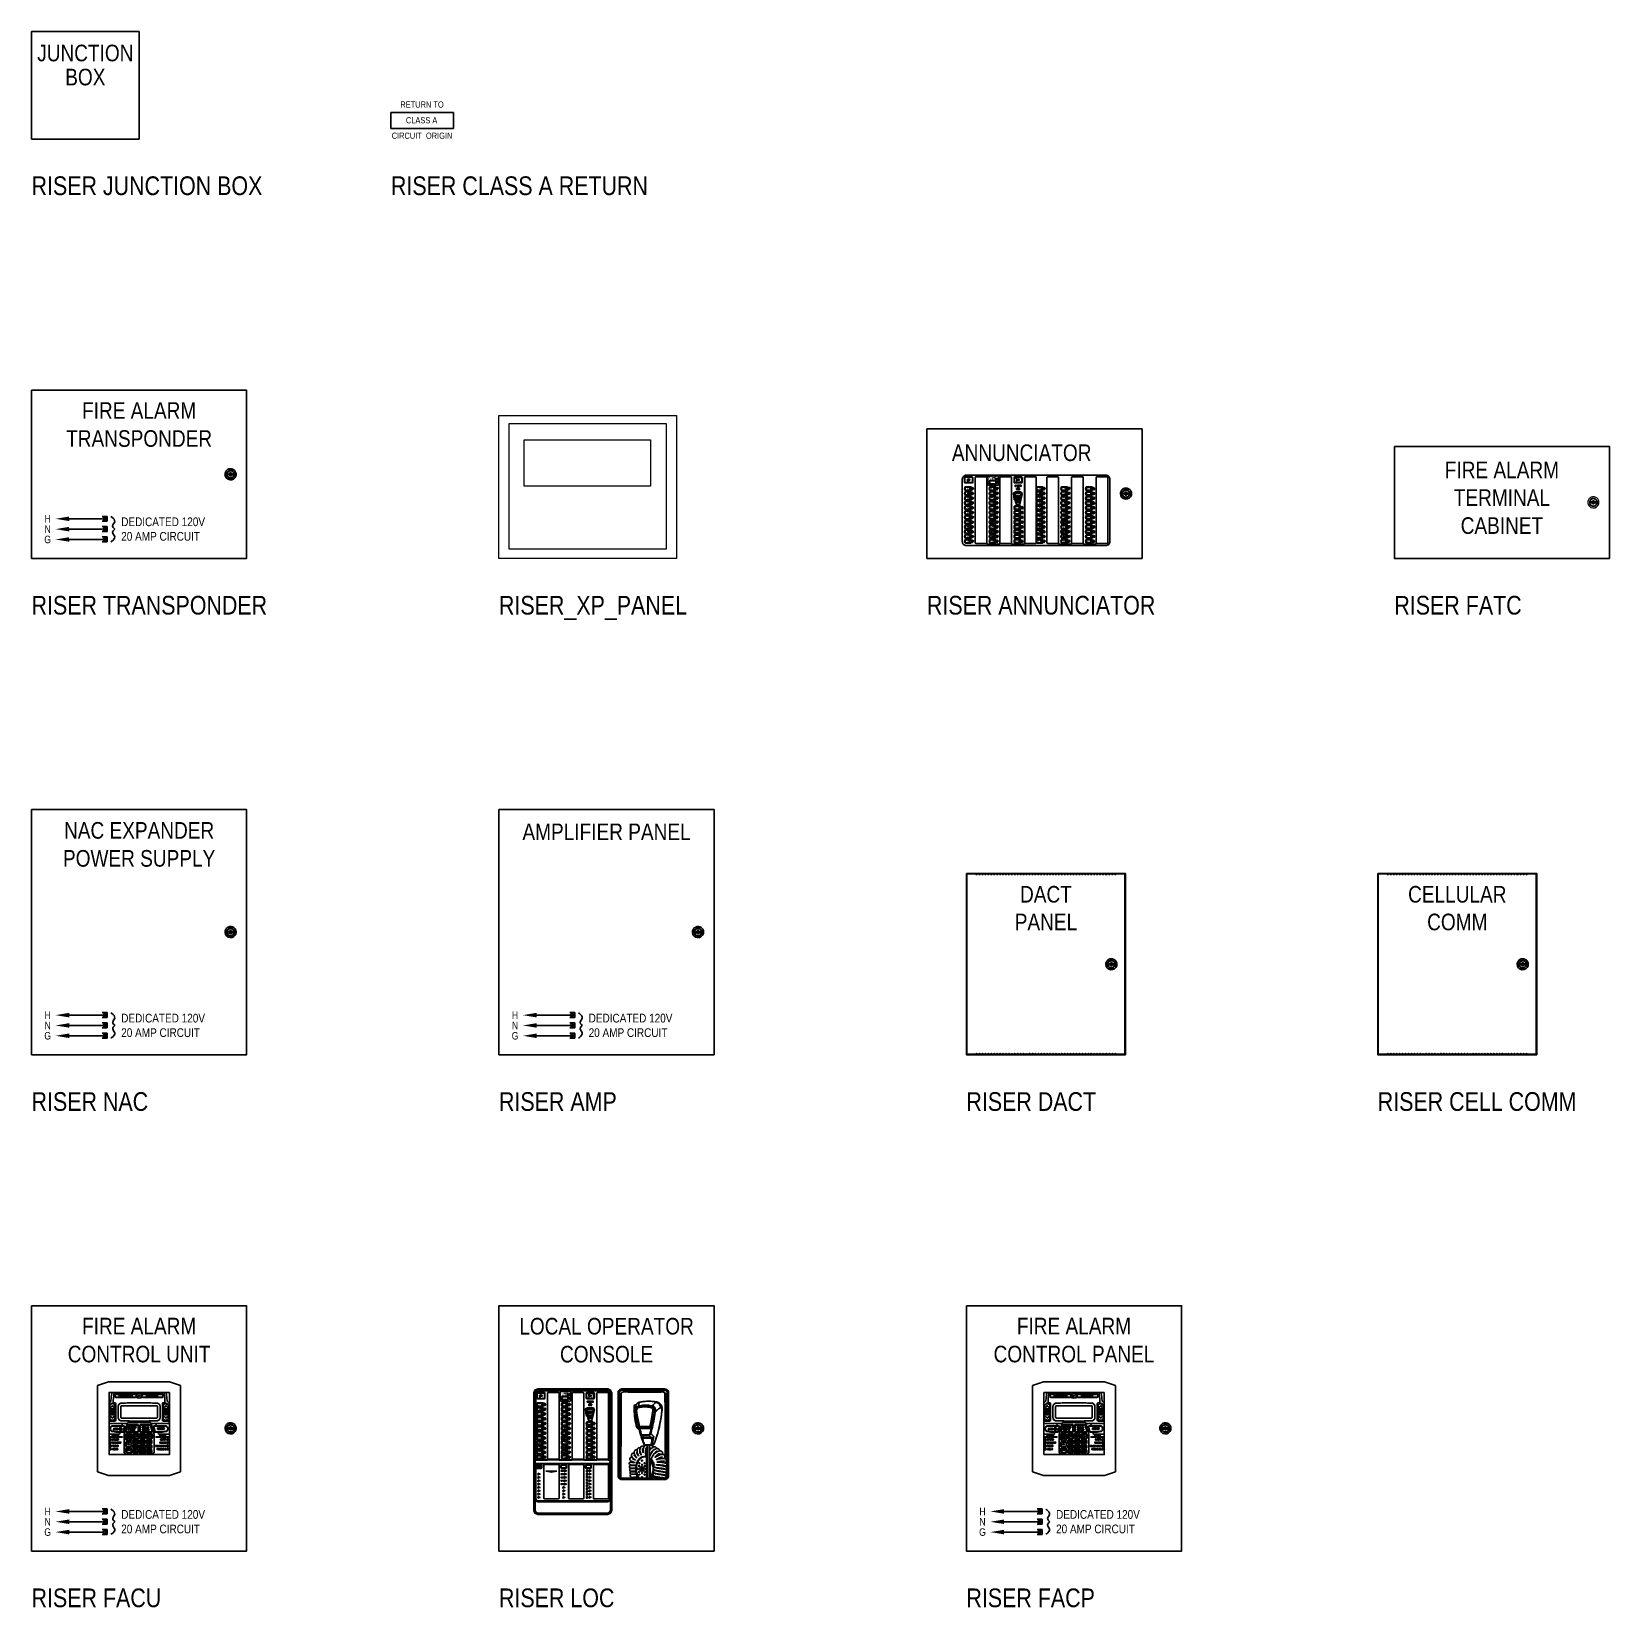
# Model space of a CAD drawing. Extents: x 0 to 760, y -27 to 732.
import ezdxf
from ezdxf.enums import TextEntityAlignment as Align

# ---------------------------------------------------------------- set-up
doc = ezdxf.new("R2010")
doc.units = 0
doc.header["$MEASUREMENT"] = 0
doc.layers.add('0A_PANELS', color=7, linetype='Continuous')
doc.layers.add('FA-Riser', color=7, linetype='Continuous')
doc.styles.add('AMTS', font='ARIALN.TTF', dxfattribs={"height": 9})

msp = doc.modelspace()

# ---------------------------------------------------------------- texts
at = {"layer": 'FA-Riser', "char_height": 9, "attachment_point": 1, "style": 'AMTS'}
for s, insert in [('RISER JUNCTION BOX', (0, 662)), ('RISER CLASS A RETURN', (173, 662)), ('RISER TRANSPONDER', (0, 460)), ('RISER_XP_PANEL', (225, 460)), ('RISER ANNUNCIATOR', (431, 460)), ('RISER FATC', (656, 460)), ('RISER NAC', (0, 221)), ('RISER AMP', (225, 221)), ('RISER DACT', (450, 221)), ('RISER CELL COMM', (648, 221)), ('RISER FACU', (0, -18)), ('RISER LOC', (225, -18)), ('RISER FACP', (450, -18))]:
    msp.add_mtext(s, dxfattribs=dict(at, insert=insert))

# ---------------------------------------------------------------- blocks, each defined once
blk = doc.blocks.new('RISER DACT')
at = {"color": 0, "linetype": 'Continuous', "lineweight": -2}
for p, q in [((-38.28, 43.67), (-38.28, 43.45)), ((-38.28, 43.67), (-32.4, 43.67)), ((-38.28, 43.45), (-38.04, 43.45)), ((-38.28, -43.41), (-38.28, 43.41)), ((-38.28, 43.41), (-33.79, 43.41)), ((-38.04, 43.41), (-38.04, 43.67)), ((-38, -43.41), (-38, 43.41)), ((-33.81, 43.67), (-33.81, 43.43)), ((-33.81, 43.43), (-33.79, 43.41)), ((-33.79, 43.67), (-33.79, 43.45)), ((-32.98, 43.45), (-33.79, 43.45)), ((-33.79, 43.41), (-33.74, 43.28)), ((-33.62, 43.16), (-33.17, 43.16)), ((-33.04, 43.28), (-32.98, 43.41)), ((-32.98, 43.41), (-32.98, 43.67)), ((-32.98, 43.41), (-32.38, 43.41)), ((-32.4, 43.62), (-32.4, 43.54)), ((-32.38, 43.67), (-32.38, 43.41)), ((-30.15, 43.67), (-32.38, 43.67)), ((-31.55, 43.45), (-32.38, 43.45)), ((-32.38, 43.41), (-32.32, 43.28)), ((-32.19, 43.16), (-31.75, 43.16)), ((-31.62, 43.28), (-31.57, 43.41)), ((-31.55, 43.41), (-31.55, 43.67)), ((-31.55, 43.41), (-30.96, 43.41)), ((-30.98, 43.67), (-30.98, 43.43)), ((-30.98, 43.43), (-30.96, 43.41)), ((-30.96, 43.67), (-30.96, 43.45)), ((-30.15, 43.45), (-30.96, 43.45)), ((-30.96, 43.41), (-30.92, 43.28)), ((-30.79, 43.16), (-30.34, 43.16)), ((-30.21, 43.28), (-30.15, 43.41)), ((-30.15, 43.67), (-30.15, 43.45)), ((-30.15, 43.41), (-30.15, 43.43)), ((-30.15, 43.41), (-29.55, 43.41)), ((-30.13, 43.67), (-29.58, 43.67)), ((-29.55, 43.67), (-29.55, 43.41)), ((-28.75, 43.67), (-29.55, 43.67)), ((-28.75, 43.45), (-29.55, 43.45)), ((-29.55, 43.41), (-29.51, 43.28)), ((-29.36, 43.16), (-28.92, 43.16)), ((-28.79, 43.28), (-28.75, 43.41)), ((-28.75, 43.67), (-28.75, 43.45)), ((-28.75, 43.41), (-28.75, 43.43)), ((-28.75, 43.41), (-28.13, 43.41)), ((-28.72, 43.67), (-27.32, 43.67)), ((-28.15, 43.67), (-28.15, 43.43)), ((-28.15, 43.43), (-28.13, 43.41)), ((-28.13, 43.67), (-28.13, 43.45)), ((-27.32, 43.45), (-28.13, 43.45)), ((-28.13, 43.41), (-28.09, 43.28)), ((-27.96, 43.16), (-27.51, 43.16)), ((-27.38, 43.28), (-27.32, 43.41)), ((-27.32, 43.67), (-27.32, 43.45)), ((-27.32, 43.41), (-27.32, 43.43)), ((-27.32, 43.41), (-26.73, 43.41)), ((-27.3, 43.67), (-25.32, 43.67)), ((-26.73, 43.67), (-26.73, 43.41)), ((-25.9, 43.45), (-26.73, 43.45)), ((-26.73, 43.41), (-26.68, 43.28)), ((-26.53, 43.16), (-26.09, 43.16)), ((-25.96, 43.28), (-25.92, 43.41)), ((-25.9, 43.41), (-25.9, 43.67)), ((-25.9, 43.41), (-25.3, 43.41)), ((-25.32, 43.65), (-25.32, 43.45)), ((-25.32, 43.45), (-25.3, 43.43)), ((-25.3, 43.67), (-25.3, 43.45)), ((-23.07, 43.67), (-25.3, 43.67)), ((-24.49, 43.45), (-25.3, 43.45)), ((-25.3, 43.43), (-25.3, 43.41)), ((-25.3, 43.41), (-25.24, 43.28)), ((-25.11, 43.16), (-24.66, 43.16)), ((-24.53, 43.28), (-24.49, 43.41)), ((-24.49, 43.67), (-24.49, 43.45)), ((-24.49, 43.41), (-24.47, 43.43)), ((-24.49, 43.41), (-23.9, 43.41)), ((-24.47, 43.43), (-24.47, 43.67)), ((-23.9, 43.67), (-23.9, 43.41)), ((-23.07, 43.45), (-23.9, 43.45)), ((-23.87, 43.41), (-23.83, 43.28)), ((-23.7, 43.16), (-23.26, 43.16)), ((-23.13, 43.28), (-23.07, 43.41)), ((-23.07, 43.41), (-23.07, 43.67)), ((-23.07, 43.41), (-22.47, 43.41)), ((-23.05, 43.67), (-22.49, 43.67)), ((-23.05, 43.56), (-23.05, 43.6)), ((-22.49, 43.65), (-22.49, 43.45)), ((-22.49, 43.45), (-22.47, 43.43)), ((-22.47, 43.67), (-22.47, 43.45)), ((-21.66, 43.67), (-22.47, 43.67)), ((-21.66, 43.45), (-22.47, 43.45)), ((-22.47, 43.43), (-22.47, 43.41)), ((-22.47, 43.41), (-22.43, 43.28)), ((-22.28, 43.16), (-21.83, 43.16)), ((-21.71, 43.28), (-21.66, 43.41)), ((-21.66, 43.41), (-21.66, 43.67)), ((-21.66, 43.41), (-21.07, 43.41)), ((-21.64, 43.67), (-20.24, 43.67)), ((-21.07, 43.67), (-21.07, 43.41)), ((-20.24, 43.45), (-21.07, 43.45)), ((-21.05, 43.41), (-21, 43.28)), ((-20.88, 43.16), (-20.43, 43.16)), ((-20.3, 43.28), (-20.24, 43.41)), ((-20.24, 43.41), (-20.24, 43.67)), ((-20.24, 43.41), (-19.64, 43.41)), ((-20.22, 43.67), (-19.66, 43.67)), ((-19.66, 43.65), (-19.66, 43.45)), ((-19.66, 43.45), (-19.64, 43.43)), ((-19.64, 43.67), (-19.64, 43.45)), ((-17.41, 43.67), (-19.64, 43.67)), ((-18.83, 43.45), (-19.64, 43.45)), ((-19.64, 43.43), (-19.64, 43.41)), ((-19.62, 43.41), (-19.58, 43.28)), ((-19.45, 43.16), (-19, 43.16)), ((-18.88, 43.28), (-18.83, 43.41)), ((-18.83, 43.67), (-18.83, 43.45)), ((-18.83, 43.41), (-18.81, 43.43)), ((-18.83, 43.41), (-18.24, 43.41)), ((-18.81, 43.43), (-18.81, 43.67)), ((-18.24, 43.67), (-18.24, 43.41)), ((-17.43, 43.45), (-18.24, 43.45)), ((-18.22, 43.41), (-18.17, 43.28)), ((-18.05, 43.16), (-17.6, 43.16)), ((-17.47, 43.28), (-17.43, 43.41)), ((-17.43, 43.67), (-17.43, 43.45)), ((-17.43, 43.41), (-17.41, 43.43)), ((-17.43, 43.41), (-16.81, 43.41)), ((-17.39, 43.67), (-16.83, 43.67)), ((-16.81, 43.67), (-16.81, 43.41)), ((-14, 43.67), (-16.81, 43.67)), ((-16, 43.45), (-16.81, 43.45)), ((-16.81, 43.41), (-16.75, 43.28)), ((-16.62, 43.16), (-16.17, 43.16)), ((-16.05, 43.28), (-16, 43.41)), ((-16, 43.67), (-16, 43.45)), ((-16, 43.41), (-15.98, 43.43)), ((-16, 43.41), (-15.41, 43.41)), ((-15.98, 43.43), (-15.98, 43.67)), ((-15.41, 43.67), (-15.41, 43.41)), ((-14.58, 43.45), (-15.41, 43.45)), ((-15.39, 43.41), (-15.34, 43.28)), ((-15.22, 43.16), (-14.77, 43.16)), ((-14.64, 43.28), (-14.58, 43.41)), ((-14.58, 43.41), (-14.58, 43.67)), ((-14.58, 43.41), (-13.98, 43.41)), ((-13.98, 43.67), (-13.98, 43.41)), ((-11.75, 43.67), (-13.98, 43.67)), ((-13.15, 43.45), (-13.98, 43.45)), ((-13.98, 43.41), (-13.92, 43.28)), ((-13.79, 43.16), (-13.35, 43.16)), ((-13.22, 43.28), (-13.18, 43.41)), ((-13.15, 43.41), (-13.15, 43.67)), ((-13.15, 43.41), (-12.58, 43.41)), ((-12.58, 43.67), (-12.58, 43.41)), ((-11.75, 43.45), (-12.58, 43.45)), ((-12.56, 43.41), (-12.52, 43.28)), ((-12.39, 43.16), (-11.94, 43.16)), ((-11.81, 43.28), (-11.75, 43.41)), ((-11.75, 43.41), (-11.75, 43.67)), ((-11.75, 43.41), (-11.15, 43.41)), ((-11.73, 43.67), (-11.18, 43.67)), ((-11.15, 43.67), (-11.15, 43.41)), ((-10.35, 43.67), (-11.15, 43.67)), ((-10.35, 43.45), (-11.15, 43.45)), ((-11.15, 43.41), (-11.11, 43.28)), ((-10.96, 43.16), (-10.52, 43.16)), ((-10.39, 43.28), (-10.35, 43.41)), ((-10.35, 43.41), (-10.35, 43.67)), ((-10.35, 43.41), (-9.75, 43.41)), ((-10.32, 43.67), (-8.92, 43.67)), ((-9.75, 43.67), (-9.75, 43.41)), ((-8.92, 43.45), (-9.75, 43.45)), ((-9.73, 43.41), (-9.69, 43.28)), ((-9.56, 43.16), (-9.11, 43.16)), ((-8.98, 43.28), (-8.92, 43.41)), ((-8.92, 43.41), (-8.92, 43.67)), ((-8.92, 43.41), (-8.33, 43.41)), ((-8.9, 43.67), (-8.35, 43.67)), ((-8.33, 43.67), (-8.33, 43.41)), ((-6.09, 43.67), (-8.33, 43.67)), ((-7.5, 43.45), (-8.33, 43.45)), ((-8.3, 43.41), (-8.26, 43.28)), ((-8.13, 43.16), (-7.69, 43.16)), ((-7.56, 43.28), (-7.52, 43.41)), ((-7.5, 43.41), (-7.5, 43.67)), ((-7.5, 43.41), (-6.92, 43.41)), ((-6.92, 43.67), (-6.92, 43.41)), ((-6.09, 43.45), (-6.92, 43.45)), ((-6.9, 43.41), (-6.86, 43.28)), ((-6.73, 43.16), (-6.28, 43.16)), ((-6.16, 43.28), (-6.11, 43.41)), ((-6.09, 43.41), (-6.09, 43.67)), ((-6.09, 43.41), (-5.5, 43.41)), ((-6.07, 43.67), (-5.52, 43.67)), ((-5.5, 43.67), (-5.5, 43.41)), ((-4.09, 43.67), (-5.5, 43.67)), ((-4.67, 43.45), (-5.5, 43.45)), ((-5.5, 43.41), (-5.43, 43.28)), ((-5.3, 43.16), (-4.86, 43.16)), ((-4.73, 43.28), (-4.69, 43.41)), ((-4.67, 43.41), (-4.67, 43.67)), ((-4.67, 43.41), (-4.07, 43.41)), ((-4.07, 43.67), (-4.07, 43.41)), ((-2.69, 43.67), (-4.07, 43.67)), ((-3.26, 43.45), (-4.07, 43.45)), ((-4.07, 43.41), (-4.03, 43.28)), ((-3.9, 43.16), (-3.45, 43.16)), ((-3.33, 43.28), (-3.26, 43.41)), ((-3.26, 43.41), (-3.26, 43.67)), ((-3.26, 43.41), (-2.67, 43.41)), ((-2.67, 43.67), (-2.67, 43.41)), ((-0.43, 43.67), (-2.67, 43.67)), ((-1.84, 43.45), (-2.67, 43.45)), ((-2.67, 43.41), (-2.6, 43.28)), ((-2.48, 43.16), (-2.03, 43.16)), ((-1.9, 43.28), (-1.86, 43.41)), ((-1.84, 43.41), (-1.84, 43.67)), ((-1.84, 43.41), (-1.26, 43.41)), ((-1.26, 43.67), (-1.26, 43.41)), ((-0.43, 43.45), (-1.26, 43.45)), ((-1.24, 43.41), (-1.2, 43.28)), ((-1.07, 43.16), (-0.63, 43.16)), ((-0.5, 43.28), (-0.43, 43.41)), ((-0.43, 43.41), (-0.43, 43.67)), ((-0.43, 43.41), (0.16, 43.41)), ((-0.41, 43.67), (0.14, 43.67)), ((0.16, 43.67), (0.16, 43.41)), ((0.97, 43.67), (0.16, 43.67)), ((0.97, 43.45), (0.16, 43.45)), ((0.16, 43.41), (0.2, 43.28)), ((0.35, 43.16), (0.8, 43.16)), ((0.93, 43.28), (0.97, 43.41)), ((0.97, 43.41), (0.97, 43.67)), ((0.97, 43.41), (1.57, 43.41)), ((0.99, 43.67), (2.4, 43.67)), ((1.57, 43.67), (1.57, 43.41)), ((2.4, 43.45), (1.57, 43.45)), ((1.59, 43.41), (1.63, 43.28)), ((1.76, 43.16), (2.2, 43.16)), ((2.33, 43.28), (2.4, 43.41)), ((2.4, 43.41), (2.4, 43.67)), ((2.4, 43.41), (2.99, 43.41)), ((2.42, 43.67), (2.97, 43.67)), ((2.99, 43.67), (2.99, 43.41)), ((5.22, 43.67), (2.99, 43.67)), ((3.82, 43.45), (2.99, 43.45)), ((3.01, 43.41), (3.03, 43.28)), ((3.18, 43.16), (3.63, 43.16)), ((3.76, 43.28), (3.8, 43.41)), ((3.82, 43.41), (3.82, 43.67)), ((3.82, 43.41), (4.42, 43.41)), ((4.39, 43.67), (4.39, 43.43)), ((4.39, 43.43), (4.42, 43.41)), ((4.42, 43.67), (4.42, 43.45)), ((5.22, 43.45), (4.42, 43.45)), ((4.42, 43.41), (4.46, 43.28)), ((4.59, 43.16), (5.03, 43.16)), ((5.16, 43.28), (5.2, 43.41)), ((5.22, 43.41), (5.22, 43.67)), ((5.22, 43.41), (5.82, 43.41)), ((5.25, 43.67), (5.8, 43.67)), ((5.8, 43.62), (5.8, 43.54)), ((5.82, 43.67), (5.82, 43.41)), ((7.22, 43.67), (5.82, 43.67)), ((6.65, 43.45), (5.82, 43.45)), ((5.82, 43.41), (5.88, 43.28)), ((6.01, 43.16), (6.46, 43.16)), ((6.59, 43.28), (6.63, 43.41)), ((6.65, 43.41), (6.65, 43.67)), ((6.65, 43.41), (7.25, 43.41)), ((7.22, 43.62), (7.22, 43.54)), ((7.25, 43.67), (7.25, 43.41)), ((8.63, 43.67), (7.25, 43.67)), ((8.05, 43.45), (7.25, 43.45)), ((7.25, 43.41), (7.29, 43.28)), ((7.42, 43.16), (7.86, 43.16)), ((7.99, 43.28), (8.03, 43.41)), ((8.05, 43.41), (8.05, 43.67)), ((8.05, 43.41), (8.65, 43.41)), ((8.63, 43.62), (8.63, 43.54)), ((8.65, 43.67), (8.65, 43.41)), ((10.88, 43.67), (8.65, 43.67)), ((9.48, 43.45), (8.65, 43.45)), ((8.65, 43.41), (8.71, 43.28)), ((8.82, 43.16), (9.29, 43.16)), ((9.41, 43.28), (9.46, 43.41)), ((9.48, 43.41), (9.48, 43.67)), ((9.48, 43.41), (10.07, 43.41)), ((10.05, 43.67), (10.05, 43.43)), ((10.05, 43.43), (10.07, 43.41)), ((10.07, 43.67), (10.07, 43.45)), ((10.88, 43.45), (10.07, 43.45)), ((10.07, 43.41), (10.12, 43.28)), ((10.24, 43.16), (10.69, 43.16)), ((10.82, 43.28), (10.88, 43.41)), ((10.88, 43.67), (10.88, 43.45)), ((10.88, 43.41), (10.88, 43.43)), ((10.88, 43.41), (11.48, 43.41)), ((10.9, 43.67), (11.46, 43.67)), ((11.48, 43.67), (11.48, 43.41)), ((12.29, 43.67), (11.48, 43.67)), ((12.29, 43.45), (11.48, 43.45)), ((11.48, 43.41), (11.52, 43.28)), ((11.67, 43.16), (12.12, 43.16)), ((12.24, 43.28), (12.29, 43.41)), ((12.29, 43.67), (12.29, 43.45)), ((12.29, 43.41), (12.29, 43.43)), ((12.29, 43.41), (12.9, 43.41)), ((12.31, 43.67), (13.71, 43.67)), ((12.88, 43.67), (12.88, 43.43)), ((12.88, 43.43), (12.9, 43.41)), ((12.9, 43.67), (12.9, 43.45)), ((13.71, 43.45), (12.9, 43.45)), ((12.9, 43.41), (12.95, 43.28)), ((13.07, 43.16), (13.52, 43.16)), ((13.65, 43.28), (13.71, 43.41)), ((13.71, 43.67), (13.71, 43.45)), ((13.71, 43.41), (13.71, 43.43)), ((13.71, 43.41), (14.33, 43.41)), ((13.73, 43.67), (14.31, 43.67)), ((14.31, 43.65), (14.31, 43.45)), ((14.31, 43.45), (14.33, 43.43)), ((14.33, 43.67), (14.33, 43.45)), ((15.71, 43.67), (14.33, 43.67)), ((15.14, 43.45), (14.33, 43.45)), ((14.33, 43.43), (14.33, 43.41)), ((14.33, 43.41), (14.35, 43.28)), ((14.5, 43.16), (14.95, 43.16)), ((15.07, 43.28), (15.12, 43.41)), ((15.14, 43.41), (15.14, 43.67)), ((15.14, 43.41), (15.73, 43.41)), ((15.71, 43.65), (15.71, 43.45)), ((15.71, 43.45), (15.73, 43.43)), ((15.73, 43.67), (15.73, 43.45)), ((17.97, 43.67), (15.73, 43.67)), ((16.54, 43.45), (15.73, 43.45)), ((15.73, 43.43), (15.73, 43.41)), ((15.73, 43.41), (15.8, 43.28)), ((15.92, 43.16), (16.37, 43.16)), ((16.5, 43.28), (16.54, 43.41)), ((16.54, 43.67), (16.54, 43.45)), ((16.54, 43.41), (16.56, 43.43)), ((16.54, 43.41), (17.14, 43.41)), ((16.56, 43.43), (16.56, 43.67)), ((17.14, 43.67), (17.14, 43.41)), ((17.97, 43.45), (17.14, 43.45)), ((17.16, 43.41), (17.2, 43.28)), ((17.33, 43.16), (17.77, 43.16)), ((17.9, 43.28), (17.97, 43.41)), ((17.97, 43.41), (17.97, 43.67)), ((17.97, 43.41), (18.56, 43.41)), ((17.99, 43.67), (19.37, 43.67)), ((17.99, 43.56), (17.99, 43.6)), ((18.56, 43.67), (18.56, 43.41)), ((19.37, 43.45), (18.56, 43.45)), ((18.56, 43.41), (18.6, 43.28)), ((18.75, 43.16), (19.2, 43.16)), ((19.33, 43.28), (19.37, 43.41)), ((19.37, 43.41), (19.37, 43.67)), ((19.37, 43.41), (19.97, 43.41)), ((19.39, 43.67), (20.79, 43.67)), ((19.97, 43.67), (19.97, 43.41)), ((20.79, 43.45), (19.97, 43.45)), ((19.99, 43.41), (20.03, 43.28)), ((20.16, 43.16), (20.6, 43.16)), ((20.73, 43.28), (20.79, 43.41)), ((20.79, 43.41), (20.79, 43.67)), ((20.79, 43.41), (21.39, 43.41)), ((20.82, 43.67), (21.37, 43.67)), ((21.37, 43.65), (21.37, 43.45)), ((21.37, 43.45), (21.39, 43.43)), ((21.39, 43.67), (21.39, 43.45)), ((23.62, 43.67), (21.39, 43.67)), ((22.2, 43.45), (21.39, 43.45)), ((21.39, 43.43), (21.39, 43.41)), ((21.41, 43.41), (21.45, 43.28)), ((21.58, 43.16), (22.03, 43.16)), ((22.16, 43.28), (22.2, 43.41)), ((22.2, 43.67), (22.2, 43.45)), ((22.2, 43.41), (22.22, 43.43)), ((22.2, 43.41), (22.79, 43.41)), ((22.22, 43.43), (22.22, 43.67)), ((22.79, 43.67), (22.79, 43.41)), ((23.6, 43.45), (22.79, 43.45)), ((22.82, 43.41), (22.86, 43.28)), ((22.99, 43.16), (23.43, 43.16)), ((23.56, 43.28), (23.6, 43.41)), ((23.6, 43.67), (23.6, 43.45)), ((23.6, 43.41), (23.62, 43.43)), ((23.6, 43.41), (24.22, 43.41)), ((23.65, 43.67), (24.2, 43.67)), ((24.22, 43.67), (24.22, 43.41)), ((25.62, 43.67), (24.22, 43.67)), ((25.03, 43.45), (24.22, 43.45)), ((24.22, 43.41), (24.28, 43.28)), ((24.41, 43.16), (24.86, 43.16)), ((24.99, 43.28), (25.03, 43.41)), ((25.03, 43.67), (25.03, 43.45)), ((25.03, 43.41), (25.05, 43.43)), ((25.03, 43.41), (25.64, 43.41)), ((25.05, 43.43), (25.05, 43.67)), ((25.64, 43.67), (25.64, 43.41)), ((27.03, 43.67), (25.64, 43.67)), ((26.45, 43.45), (25.64, 43.45)), ((25.64, 43.41), (25.69, 43.28)), ((25.81, 43.16), (26.26, 43.16)), ((26.41, 43.28), (26.45, 43.41)), ((26.45, 43.41), (26.45, 43.67)), ((26.45, 43.41), (27.05, 43.41)), ((27.05, 43.67), (27.05, 43.41)), ((29.55, 43.67), (27.05, 43.67)), ((27.88, 43.45), (27.05, 43.45)), ((27.05, 43.41), (27.11, 43.28)), ((27.24, 43.16), (27.69, 43.16)), ((27.81, 43.28), (27.86, 43.41)), ((27.88, 43.41), (27.88, 43.67)), ((27.88, 43.41), (28.45, 43.41)), ((28.45, 43.67), (28.45, 43.41)), ((29.55, 43.45), (28.45, 43.45)), ((28.47, 43.41), (28.52, 43.28)), ((28.64, 43.16), (29.36, 43.16)), ((29.49, 43.28), (29.55, 43.41)), ((29.55, 43.41), (29.55, 43.67)), ((29.55, 43.41), (30.15, 43.41)), ((29.58, 43.67), (30.13, 43.67)), ((30.15, 43.67), (30.15, 43.41)), ((30.96, 43.67), (30.15, 43.67)), ((30.96, 43.45), (30.15, 43.45)), ((30.15, 43.41), (30.19, 43.28)), ((30.34, 43.16), (30.79, 43.16)), ((30.92, 43.28), (30.96, 43.41)), ((30.96, 43.41), (30.96, 43.67)), ((30.96, 43.41), (31.55, 43.41)), ((30.98, 43.67), (32.38, 43.67)), ((31.55, 43.67), (31.55, 43.41)), ((32.38, 43.45), (31.55, 43.45)), ((31.57, 43.41), (31.62, 43.28)), ((31.75, 43.16), (32.19, 43.16)), ((32.32, 43.28), (32.38, 43.41)), ((32.38, 43.41), (32.38, 43.67)), ((32.38, 43.41), (32.98, 43.41)), ((32.4, 43.67), (32.96, 43.67)), ((32.98, 43.67), (32.98, 43.41)), ((38.28, 43.67), (32.98, 43.67)), ((33.81, 43.45), (32.98, 43.45)), ((33, 43.41), (33.02, 43.28)), ((33.17, 43.16), (33.62, 43.16)), ((33.74, 43.28), (33.79, 43.41)), ((33.81, 43.41), (33.81, 43.67)), ((33.81, 43.41), (38.28, 43.41)), ((38.02, 43.41), (38.02, -43.41)), ((38.04, 43.41), (38.04, 43.67)), ((38.28, 43.45), (38.04, 43.45)), ((38.28, 43.67), (38.28, 43.45)), ((38.28, 43.41), (38.28, -43.41)), ((-38.28, -43.41), (-33.79, -43.41)), ((-38.28, -43.45), (-38.04, -43.45)), ((-38.28, -43.67), (-38.28, -43.45)), ((-38.28, -43.67), (-32.4, -43.67)), ((-38.04, -43.41), (-38.04, -43.67)), ((-33.79, -43.41), (-33.81, -43.43)), ((-33.81, -43.43), (-33.81, -43.67)), ((-33.74, -43.33), (-33.79, -43.43)), ((-33.79, -43.45), (-32.98, -43.45)), ((-33.79, -43.67), (-33.79, -43.45)), ((-32.98, -43.43), (-33.04, -43.33)), ((-32.38, -43.41), (-32.98, -43.41)), ((-32.98, -43.67), (-32.98, -43.41)), ((-32.32, -43.33), (-32.38, -43.43)), ((-32.38, -43.67), (-32.38, -43.41)), ((-32.38, -43.45), (-31.55, -43.45)), ((-32.38, -43.67), (-29.58, -43.67)), ((-31.57, -43.43), (-31.62, -43.33)), ((-30.96, -43.41), (-31.55, -43.41)), ((-31.55, -43.67), (-31.55, -43.41)), ((-30.96, -43.41), (-30.98, -43.43)), ((-30.98, -43.43), (-30.98, -43.67)), ((-30.92, -43.33), (-30.96, -43.43)), ((-30.96, -43.45), (-30.15, -43.45)), ((-30.96, -43.67), (-30.96, -43.45)), ((-30.15, -43.43), (-30.21, -43.33)), ((-29.55, -43.41), (-30.15, -43.41)), ((-30.15, -43.43), (-30.15, -43.41)), ((-30.13, -43.45), (-30.15, -43.43)), ((-30.15, -43.67), (-30.15, -43.45)), ((-29.58, -43.58), (-29.58, -43.6)), ((-29.51, -43.33), (-29.55, -43.43)), ((-29.55, -43.67), (-29.55, -43.41)), ((-29.55, -43.45), (-28.75, -43.45)), ((-29.55, -43.67), (-23.07, -43.67)), ((-28.75, -43.43), (-28.79, -43.33)), ((-28.13, -43.41), (-28.75, -43.41)), ((-28.75, -43.43), (-28.75, -43.41)), ((-28.72, -43.45), (-28.75, -43.43)), ((-28.75, -43.67), (-28.75, -43.45)), ((-28.13, -43.41), (-28.15, -43.43)), ((-28.15, -43.43), (-28.15, -43.67)), ((-28.09, -43.33), (-28.13, -43.43)), ((-28.13, -43.45), (-27.32, -43.45)), ((-28.13, -43.67), (-28.13, -43.45)), ((-27.32, -43.43), (-27.38, -43.33)), ((-26.73, -43.41), (-27.32, -43.41)), ((-27.32, -43.43), (-27.32, -43.41)), ((-27.3, -43.45), (-27.32, -43.43)), ((-27.32, -43.67), (-27.32, -43.45)), ((-26.68, -43.33), (-26.73, -43.43)), ((-26.73, -43.67), (-26.73, -43.41)), ((-26.73, -43.45), (-25.9, -43.45)), ((-25.92, -43.43), (-25.96, -43.33)), ((-25.3, -43.41), (-25.9, -43.41)), ((-25.9, -43.67), (-25.9, -43.41)), ((-25.32, -43.45), (-25.32, -43.67)), ((-25.24, -43.33), (-25.3, -43.43)), ((-25.3, -43.41), (-25.3, -43.43)), ((-25.3, -43.45), (-24.49, -43.45)), ((-25.3, -43.67), (-25.3, -43.45)), ((-24.49, -43.43), (-24.53, -43.33)), ((-23.9, -43.41), (-24.49, -43.41)), ((-24.47, -43.43), (-24.49, -43.41)), ((-24.49, -43.67), (-24.49, -43.45)), ((-23.9, -43.67), (-23.9, -43.41)), ((-23.9, -43.45), (-23.07, -43.45)), ((-23.83, -43.33), (-23.87, -43.43)), ((-23.07, -43.43), (-23.13, -43.33)), ((-22.47, -43.41), (-23.07, -43.41)), ((-23.07, -43.67), (-23.07, -43.41)), ((-21.66, -43.67), (-23.05, -43.67)), ((-22.49, -43.45), (-22.49, -43.67)), ((-22.43, -43.33), (-22.47, -43.43)), ((-22.47, -43.41), (-22.47, -43.43)), ((-22.47, -43.45), (-21.66, -43.45)), ((-22.47, -43.67), (-22.47, -43.45)), ((-21.66, -43.43), (-21.71, -43.33)), ((-21.07, -43.41), (-21.66, -43.41)), ((-21.66, -43.67), (-21.66, -43.41)), ((-20.24, -43.67), (-21.64, -43.67)), ((-21.07, -43.67), (-21.07, -43.41)), ((-21.07, -43.45), (-20.24, -43.45)), ((-19.64, -43.41), (-20.24, -43.41)), ((-20.24, -43.67), (-20.24, -43.41)), ((-17.41, -43.67), (-20.22, -43.67)), ((-19.66, -43.45), (-19.66, -43.67)), ((-19.64, -43.41), (-19.64, -43.43)), ((-19.64, -43.45), (-18.83, -43.45)), ((-19.64, -43.67), (-19.64, -43.45)), ((-18.24, -43.41), (-18.83, -43.41)), ((-18.81, -43.43), (-18.83, -43.41)), ((-18.83, -43.67), (-18.83, -43.45)), ((-18.24, -43.67), (-18.24, -43.41)), ((-18.24, -43.45), (-17.43, -43.45)), ((-16.81, -43.41), (-17.43, -43.41)), ((-17.41, -43.43), (-17.43, -43.41)), ((-17.43, -43.67), (-17.43, -43.45)), ((-11.75, -43.67), (-17.39, -43.67)), ((-16.83, -43.5), (-16.83, -43.67)), ((-16.81, -43.67), (-16.81, -43.41)), ((-16.81, -43.45), (-16, -43.45)), ((-15.41, -43.41), (-16, -43.41)), ((-15.98, -43.43), (-16, -43.41)), ((-16, -43.67), (-16, -43.45)), ((-15.41, -43.67), (-15.41, -43.41)), ((-15.41, -43.45), (-14.58, -43.45)), ((-15.34, -43.33), (-15.39, -43.43)), ((-14.58, -43.43), (-14.64, -43.33)), ((-13.98, -43.41), (-14.58, -43.41)), ((-14.58, -43.67), (-14.58, -43.41)), ((-14, -43.5), (-14, -43.67)), ((-13.92, -43.33), (-13.98, -43.43)), ((-13.98, -43.67), (-13.98, -43.41)), ((-13.98, -43.45), (-13.15, -43.45)), ((-13.18, -43.43), (-13.22, -43.33)), ((-12.58, -43.41), (-13.15, -43.41)), ((-13.15, -43.67), (-13.15, -43.41)), ((-12.58, -43.67), (-12.58, -43.41)), ((-12.58, -43.45), (-11.75, -43.45)), ((-12.52, -43.33), (-12.56, -43.43)), ((-11.75, -43.43), (-11.81, -43.33)), ((-11.15, -43.41), (-11.75, -43.41)), ((-11.75, -43.67), (-11.75, -43.41)), ((-10.35, -43.67), (-11.73, -43.67)), ((-11.18, -43.5), (-11.18, -43.67)), ((-11.11, -43.33), (-11.15, -43.43)), ((-11.15, -43.67), (-11.15, -43.41)), ((-11.15, -43.45), (-10.35, -43.45)), ((-10.35, -43.43), (-10.39, -43.33)), ((-9.75, -43.41), (-10.35, -43.41)), ((-10.35, -43.67), (-10.35, -43.41)), ((0.14, -43.67), (-10.32, -43.67)), ((-9.75, -43.67), (-9.75, -43.41)), ((-9.75, -43.45), (-8.92, -43.45)), ((-8.33, -43.41), (-8.92, -43.41)), ((-8.92, -43.67), (-8.92, -43.41)), ((-8.35, -43.52), (-8.35, -43.67)), ((-8.33, -43.67), (-8.33, -43.41)), ((-8.33, -43.45), (-7.5, -43.45)), ((-6.92, -43.41), (-7.5, -43.41)), ((-7.5, -43.67), (-7.5, -43.41)), ((-6.92, -43.67), (-6.92, -43.41)), ((-6.92, -43.45), (-6.09, -43.45)), ((-5.5, -43.41), (-6.09, -43.41)), ((-6.09, -43.67), (-6.09, -43.41)), ((-5.52, -43.52), (-5.52, -43.67)), ((-5.5, -43.67), (-5.5, -43.41)), ((-5.5, -43.45), (-4.67, -43.45)), ((-4.07, -43.41), (-4.67, -43.41)), ((-4.67, -43.67), (-4.67, -43.41)), ((-4.09, -43.52), (-4.09, -43.67)), ((-4.03, -43.33), (-4.07, -43.43)), ((-4.07, -43.67), (-4.07, -43.41)), ((-4.07, -43.45), (-3.26, -43.45)), ((-3.26, -43.43), (-3.33, -43.33)), ((-2.67, -43.41), (-3.26, -43.41)), ((-3.26, -43.67), (-3.26, -43.41)), ((-2.69, -43.52), (-2.69, -43.67)), ((-2.6, -43.33), (-2.67, -43.43)), ((-2.67, -43.67), (-2.67, -43.41)), ((-2.67, -43.45), (-1.84, -43.45)), ((-1.86, -43.43), (-1.9, -43.33)), ((-1.26, -43.41), (-1.84, -43.41)), ((-1.84, -43.67), (-1.84, -43.41)), ((-1.26, -43.67), (-1.26, -43.41)), ((-1.26, -43.45), (-0.43, -43.45)), ((-1.2, -43.33), (-1.24, -43.43)), ((-0.43, -43.43), (-0.5, -43.33)), ((0.16, -43.41), (-0.43, -43.41)), ((-0.43, -43.67), (-0.43, -43.41)), ((0.2, -43.33), (0.16, -43.43)), ((0.16, -43.67), (0.16, -43.41)), ((0.16, -43.45), (0.97, -43.45)), ((0.16, -43.67), (2.97, -43.67)), ((0.97, -43.43), (0.93, -43.33)), ((1.57, -43.41), (0.97, -43.41)), ((0.97, -43.67), (0.97, -43.41)), ((1.57, -43.67), (1.57, -43.41)), ((1.57, -43.45), (2.4, -43.45)), ((1.63, -43.33), (1.59, -43.43)), ((2.4, -43.43), (2.33, -43.33)), ((2.99, -43.41), (2.4, -43.41)), ((2.4, -43.67), (2.4, -43.41)), ((2.99, -43.67), (2.99, -43.41)), ((2.99, -43.45), (3.82, -43.45)), ((2.99, -43.67), (5.8, -43.67)), ((3.03, -43.33), (3.01, -43.43)), ((3.8, -43.43), (3.76, -43.33)), ((4.42, -43.41), (3.82, -43.41)), ((3.82, -43.67), (3.82, -43.41)), ((4.42, -43.41), (4.39, -43.43)), ((4.39, -43.43), (4.39, -43.67)), ((4.42, -43.45), (5.22, -43.45)), ((4.42, -43.67), (4.42, -43.45)), ((5.82, -43.41), (5.22, -43.41)), ((5.22, -43.67), (5.22, -43.41)), ((5.82, -43.67), (5.82, -43.41)), ((5.82, -43.45), (6.65, -43.45)), ((5.82, -43.67), (7.22, -43.67)), ((7.25, -43.41), (6.65, -43.41)), ((6.65, -43.67), (6.65, -43.41)), ((7.29, -43.33), (7.25, -43.43)), ((7.25, -43.67), (7.25, -43.41)), ((7.25, -43.45), (8.05, -43.45)), ((7.25, -43.67), (8.63, -43.67)), ((8.03, -43.43), (7.99, -43.33)), ((8.65, -43.41), (8.05, -43.41)), ((8.05, -43.67), (8.05, -43.41)), ((8.71, -43.33), (8.65, -43.43)), ((8.65, -43.67), (8.65, -43.41)), ((8.65, -43.45), (9.48, -43.45)), ((8.65, -43.67), (11.46, -43.67)), ((9.46, -43.43), (9.41, -43.33)), ((10.07, -43.41), (9.48, -43.41)), ((9.48, -43.67), (9.48, -43.41)), ((10.07, -43.41), (10.05, -43.43)), ((10.05, -43.43), (10.05, -43.67)), ((10.12, -43.33), (10.07, -43.43)), ((10.07, -43.45), (10.88, -43.45)), ((10.07, -43.67), (10.07, -43.45)), ((10.88, -43.43), (10.82, -43.33)), ((11.48, -43.41), (10.88, -43.41)), ((10.88, -43.43), (10.88, -43.41)), ((10.9, -43.45), (10.88, -43.43)), ((10.88, -43.67), (10.88, -43.45)), ((11.46, -43.58), (11.46, -43.6)), ((11.52, -43.33), (11.48, -43.43)), ((11.48, -43.67), (11.48, -43.41)), ((11.48, -43.45), (12.29, -43.45)), ((11.48, -43.67), (17.97, -43.67)), ((12.29, -43.43), (12.24, -43.33)), ((12.9, -43.41), (12.29, -43.41)), ((12.29, -43.43), (12.29, -43.41)), ((12.31, -43.45), (12.29, -43.43)), ((12.29, -43.67), (12.29, -43.45)), ((12.9, -43.41), (12.88, -43.43)), ((12.88, -43.43), (12.88, -43.67)), ((12.95, -43.33), (12.9, -43.43)), ((12.9, -43.45), (13.71, -43.45)), ((12.9, -43.67), (12.9, -43.45)), ((13.71, -43.43), (13.65, -43.33)), ((14.33, -43.41), (13.71, -43.41)), ((13.71, -43.43), (13.71, -43.41)), ((13.73, -43.45), (13.71, -43.43)), ((13.71, -43.67), (13.71, -43.45)), ((14.31, -43.45), (14.31, -43.67)), ((14.35, -43.33), (14.33, -43.43)), ((14.33, -43.41), (14.33, -43.43)), ((14.33, -43.45), (15.14, -43.45)), ((14.33, -43.67), (14.33, -43.45)), ((15.12, -43.43), (15.07, -43.33)), ((15.73, -43.41), (15.14, -43.41)), ((15.14, -43.67), (15.14, -43.41)), ((15.71, -43.45), (15.71, -43.67)), ((15.8, -43.33), (15.73, -43.43)), ((15.73, -43.41), (15.73, -43.43)), ((15.73, -43.45), (16.54, -43.45)), ((15.73, -43.67), (15.73, -43.45)), ((16.54, -43.43), (16.5, -43.33)), ((17.14, -43.41), (16.54, -43.41)), ((16.56, -43.43), (16.54, -43.41)), ((16.54, -43.67), (16.54, -43.45)), ((17.14, -43.67), (17.14, -43.41)), ((17.14, -43.45), (17.97, -43.45)), ((17.2, -43.33), (17.16, -43.43)), ((17.97, -43.43), (17.9, -43.33)), ((18.56, -43.41), (17.97, -43.41)), ((17.97, -43.67), (17.97, -43.41)), ((19.37, -43.67), (17.99, -43.67)), ((18.6, -43.33), (18.56, -43.43)), ((18.56, -43.67), (18.56, -43.41)), ((18.56, -43.45), (19.37, -43.45)), ((19.37, -43.43), (19.33, -43.33)), ((19.97, -43.41), (19.37, -43.41)), ((19.37, -43.67), (19.37, -43.41)), ((20.79, -43.67), (19.39, -43.67)), ((19.97, -43.67), (19.97, -43.41)), ((19.97, -43.45), (20.79, -43.45)), ((21.39, -43.41), (20.79, -43.41)), ((20.79, -43.67), (20.79, -43.41)), ((23.62, -43.67), (20.82, -43.67)), ((21.37, -43.45), (21.37, -43.67)), ((21.39, -43.41), (21.39, -43.43)), ((21.39, -43.45), (22.2, -43.45)), ((21.39, -43.67), (21.39, -43.45)), ((22.79, -43.41), (22.2, -43.41)), ((22.22, -43.43), (22.2, -43.41)), ((22.2, -43.67), (22.2, -43.45)), ((22.79, -43.67), (22.79, -43.41)), ((22.79, -43.45), (23.6, -43.45)), ((24.22, -43.41), (23.6, -43.41)), ((23.62, -43.43), (23.6, -43.41)), ((23.6, -43.67), (23.6, -43.45)), ((29.55, -43.67), (23.65, -43.67)), ((24.2, -43.5), (24.2, -43.67)), ((24.22, -43.67), (24.22, -43.41)), ((24.22, -43.45), (25.03, -43.45)), ((25.64, -43.41), (25.03, -43.41)), ((25.05, -43.43), (25.03, -43.41)), ((25.03, -43.67), (25.03, -43.45)), ((25.62, -43.5), (25.62, -43.67)), ((25.69, -43.33), (25.64, -43.43)), ((25.64, -43.67), (25.64, -43.41)), ((25.64, -43.45), (26.45, -43.45)), ((26.45, -43.43), (26.41, -43.33)), ((27.05, -43.41), (26.45, -43.41)), ((26.45, -43.67), (26.45, -43.41)), ((27.03, -43.5), (27.03, -43.67)), ((27.11, -43.33), (27.05, -43.43)), ((27.05, -43.67), (27.05, -43.41)), ((27.05, -43.45), (27.88, -43.45)), ((27.86, -43.43), (27.81, -43.33)), ((28.45, -43.41), (27.88, -43.41)), ((27.88, -43.67), (27.88, -43.41)), ((28.45, -43.67), (28.45, -43.41)), ((28.45, -43.45), (29.55, -43.45)), ((28.52, -43.33), (28.47, -43.43)), ((29.55, -43.43), (29.49, -43.33)), ((30.15, -43.41), (29.55, -43.41)), ((29.55, -43.67), (29.55, -43.41)), ((30.96, -43.67), (29.58, -43.67)), ((30.13, -43.5), (30.13, -43.67)), ((30.19, -43.33), (30.15, -43.43)), ((30.15, -43.67), (30.15, -43.41)), ((30.15, -43.45), (30.96, -43.45)), ((30.96, -43.43), (30.92, -43.33)), ((31.55, -43.41), (30.96, -43.41)), ((30.96, -43.67), (30.96, -43.41)), ((38.28, -43.67), (30.98, -43.67)), ((31.55, -43.67), (31.55, -43.41)), ((31.55, -43.45), (32.38, -43.45)), ((31.62, -43.33), (31.57, -43.43)), ((32.38, -43.43), (32.32, -43.33)), ((32.98, -43.41), (32.38, -43.41)), ((32.38, -43.67), (32.38, -43.41)), ((32.96, -43.52), (32.96, -43.67)), ((32.98, -43.67), (32.98, -43.41)), ((32.98, -43.45), (33.81, -43.45)), ((33.02, -43.33), (33, -43.43)), ((33.79, -43.43), (33.74, -43.33)), ((38.28, -43.41), (33.81, -43.41)), ((33.81, -43.67), (33.81, -43.41)), ((38.04, -43.41), (38.04, -43.67)), ((38.28, -43.45), (38.04, -43.45)), ((38.28, -43.67), (38.28, -43.45))]:
    blk.add_line(p, q, dxfattribs=at)
at = {"color": 7, "linetype": 'Continuous', "lineweight": -2}
for p, q in [((29.85, 0.17), (29.85, -0.35)), ((30.45, 0.17), (30.45, -0.35)), ((30.48, 0.17), (30.45, 0.17)), ((31.14, 0.2), (30.48, 0.2)), ((30.77, 1.67), (30.77, 1.55)), ((30.82, -0.37), (30.82, 0.2)), ((30.97, 0.35), (30.88, 0.2)), ((32.75, 0.2), (31.43, 0.2)), ((31.6, 0.2), (31.6, -0.2)), ((31.77, 0.2), (31.77, -0.37)), ((31.86, 0.09), (31.77, 0.09)), ((31.77, 0.06), (32, 0.06)), ((31.92, 0.06), (31.86, 0.09)), ((32.15, 0.2), (32.06, 0.35)), ((32.23, 1.55), (32.23, 1.67)), ((32.38, -0.37), (32.38, 0.2)), ((32.75, 0.17), (32.87, 0.17)), ((32.78, -0.35), (32.78, 0.17)), ((33.16, 0.69), (33.27, 0.69)), ((33.3, 0.52), (33.24, 0.52)), ((33.24, 0.52), (33.24, 0.43)), ((33.27, 0.63), (33.27, 0.52)), ((33.3, 0.52), (33.3, -0.72)), ((30.45, -0.35), (30.48, -0.35)), ((30.48, -0.37), (31.43, -0.37)), ((30.77, -1.75), (30.77, -1.81)), ((31.77, -0.09), (32, -0.09)), ((31.77, -0.37), (32.75, -0.37)), ((31.86, -0.37), (31.86, -0.09)), ((32.23, -1.81), (32.23, -1.75)), ((32.75, -0.35), (32.87, -0.35)), ((33.16, -0.83), (33.27, -0.83)), ((33.24, -0.6), (33.24, -0.72)), ((33.24, -0.72), (33.3, -0.72)), ((33.27, -0.72), (33.27, -0.78))]:
    blk.add_line(p, q, dxfattribs=at)
at = {"color": 0, "linetype": 'Continuous', "lineweight": -2}
blk.add_lwpolyline([(-38.28, 43.67), (38.28, 43.67), (38.28, -43.67), (-38.28, -43.67)], close=True, dxfattribs=at)
for points in [[(-33.74, 43.28), (-33.71, 43.25), (-33.67, 43.22), (-33.64, 43.19), (-33.6, 43.16), (-33.57, 43.14), (-33.53, 43.12), (-33.5, 43.11), (-33.46, 43.1), (-33.43, 43.09), (-33.39, 43.09), (-33.36, 43.09), (-33.32, 43.09), (-33.29, 43.1), (-33.25, 43.12), (-33.22, 43.13), (-33.18, 43.15), (-33.15, 43.18), (-33.11, 43.21), (-33.08, 43.25), (-33.04, 43.28)], [(-32.38, 43.62), (-32.4, 43.62)], [(-32.4, 43.54), (-32.38, 43.54)], [(-32.32, 43.28), (-32.28, 43.25), (-32.25, 43.21), (-32.22, 43.18), (-32.18, 43.15), (-32.15, 43.13), (-32.11, 43.12), (-32.08, 43.1), (-32.04, 43.09), (-32.01, 43.09), (-31.97, 43.09), (-31.94, 43.09), (-31.9, 43.1), (-31.86, 43.11), (-31.83, 43.12), (-31.79, 43.14), (-31.76, 43.16), (-31.72, 43.19), (-31.69, 43.22), (-31.65, 43.25), (-31.62, 43.28)], [(-30.92, 43.28), (-30.88, 43.25), (-30.85, 43.21), (-30.81, 43.18), (-30.78, 43.16), (-30.74, 43.14), (-30.71, 43.12), (-30.67, 43.11), (-30.64, 43.1), (-30.6, 43.09), (-30.56, 43.09), (-30.53, 43.09), (-30.49, 43.1), (-30.46, 43.11), (-30.42, 43.12), (-30.38, 43.14), (-30.35, 43.16), (-30.31, 43.18), (-30.28, 43.21), (-30.25, 43.25), (-30.21, 43.28)], [(-30.13, 43.65), (-30.15, 43.67)], [(-30.15, 43.43), (-30.13, 43.45), (-30.13, 43.65)], [(-29.55, 43.62), (-29.58, 43.6)], [(-29.58, 43.6), (-29.58, 43.56), (-29.55, 43.54)], [(-29.51, 43.28), (-29.48, 43.25), (-29.44, 43.21), (-29.4, 43.18), (-29.37, 43.16), (-29.33, 43.14), (-29.3, 43.12), (-29.26, 43.11), (-29.22, 43.1), (-29.19, 43.09), (-29.15, 43.09), (-29.11, 43.09), (-29.08, 43.1), (-29.04, 43.11), (-29, 43.12), (-28.97, 43.14), (-28.93, 43.16), (-28.9, 43.18), (-28.86, 43.21), (-28.82, 43.25), (-28.79, 43.28)], [(-28.72, 43.65), (-28.75, 43.67)], [(-28.75, 43.43), (-28.72, 43.45), (-28.72, 43.65)], [(-28.09, 43.28), (-28.05, 43.25), (-28.02, 43.21), (-27.99, 43.18), (-27.95, 43.16), (-27.92, 43.14), (-27.88, 43.12), (-27.84, 43.11), (-27.81, 43.1), (-27.77, 43.09), (-27.74, 43.09), (-27.7, 43.09), (-27.66, 43.1), (-27.63, 43.11), (-27.59, 43.12), (-27.55, 43.14), (-27.52, 43.16), (-27.49, 43.18), (-27.45, 43.21), (-27.42, 43.25), (-27.38, 43.28)], [(-27.3, 43.65), (-27.32, 43.67)], [(-27.32, 43.43), (-27.3, 43.45), (-27.3, 43.65)], [(-26.68, 43.28), (-26.65, 43.25), (-26.61, 43.21), (-26.57, 43.18), (-26.54, 43.16), (-26.5, 43.14), (-26.47, 43.12), (-26.43, 43.11), (-26.39, 43.1), (-26.36, 43.09), (-26.32, 43.09), (-26.28, 43.09), (-26.25, 43.1), (-26.21, 43.11), (-26.18, 43.12), (-26.14, 43.14), (-26.1, 43.16), (-26.07, 43.18), (-26.03, 43.21), (-26, 43.25), (-25.96, 43.28)], [(-25.3, 43.67), (-25.32, 43.65)], [(-25.24, 43.28), (-25.2, 43.25), (-25.17, 43.21), (-25.13, 43.18), (-25.1, 43.16), (-25.06, 43.14), (-25.03, 43.12), (-24.99, 43.1), (-24.96, 43.09), (-24.92, 43.09), (-24.89, 43.09), (-24.85, 43.09), (-24.81, 43.09), (-24.78, 43.1), (-24.74, 43.12), (-24.71, 43.14), (-24.67, 43.16), (-24.64, 43.18), (-24.6, 43.21), (-24.57, 43.25), (-24.53, 43.28)], [(-23.83, 43.28), (-23.8, 43.25), (-23.77, 43.21), (-23.73, 43.18), (-23.7, 43.16), (-23.66, 43.14), (-23.63, 43.12), (-23.59, 43.11), (-23.55, 43.1), (-23.52, 43.09), (-23.48, 43.09), (-23.44, 43.09), (-23.41, 43.1), (-23.37, 43.11), (-23.34, 43.12), (-23.3, 43.14), (-23.27, 43.16), (-23.23, 43.18), (-23.2, 43.21), (-23.16, 43.25), (-23.13, 43.28)], [(-23.05, 43.6), (-23.07, 43.62)], [(-23.07, 43.54), (-23.05, 43.56)], [(-22.47, 43.67), (-22.49, 43.65)], [(-22.43, 43.28), (-22.39, 43.25), (-22.36, 43.21), (-22.32, 43.18), (-22.28, 43.16), (-22.25, 43.14), (-22.21, 43.12), (-22.18, 43.11), (-22.14, 43.1), (-22.1, 43.09), (-22.07, 43.09), (-22.03, 43.09), (-21.99, 43.1), (-21.96, 43.11), (-21.92, 43.12), (-21.89, 43.14), (-21.85, 43.16), (-21.81, 43.18), (-21.78, 43.21), (-21.74, 43.25), (-21.71, 43.28)], [(-21.66, 43.54), (-21.64, 43.54), (-21.64, 43.62)], [(-21.64, 43.62), (-21.66, 43.62)], [(-21, 43.28), (-20.97, 43.25), (-20.94, 43.22), (-20.91, 43.19), (-20.88, 43.16), (-20.84, 43.14), (-20.8, 43.12), (-20.77, 43.11), (-20.73, 43.1), (-20.69, 43.09), (-20.65, 43.09), (-20.61, 43.09), (-20.57, 43.1), (-20.53, 43.11), (-20.49, 43.12), (-20.46, 43.14), (-20.42, 43.16), (-20.39, 43.18), (-20.36, 43.21), (-20.33, 43.25), (-20.3, 43.28)], [(-20.24, 43.54), (-20.22, 43.54), (-20.22, 43.62)], [(-20.22, 43.62), (-20.24, 43.62)], [(-19.64, 43.67), (-19.66, 43.65)], [(-19.58, 43.28), (-19.55, 43.25), (-19.52, 43.21), (-19.49, 43.18), (-19.45, 43.16), (-19.42, 43.14), (-19.38, 43.12), (-19.35, 43.1), (-19.31, 43.1), (-19.27, 43.09), (-19.23, 43.09), (-19.19, 43.09), (-19.15, 43.1), (-19.12, 43.11), (-19.08, 43.12), (-19.04, 43.14), (-19.01, 43.16), (-18.97, 43.19), (-18.94, 43.22), (-18.91, 43.25), (-18.88, 43.28)], [(-18.17, 43.28), (-18.14, 43.25), (-18.11, 43.22), (-18.08, 43.19), (-18.04, 43.16), (-18.01, 43.14), (-17.97, 43.12), (-17.93, 43.11), (-17.9, 43.1), (-17.86, 43.09), (-17.82, 43.09), (-17.78, 43.09), (-17.74, 43.1), (-17.7, 43.1), (-17.67, 43.12), (-17.63, 43.14), (-17.6, 43.16), (-17.56, 43.18), (-17.53, 43.21), (-17.5, 43.25), (-17.47, 43.28)], [(-17.39, 43.62), (-17.41, 43.65), (-17.41, 43.67)], [(-17.41, 43.43), (-17.41, 43.5), (-17.39, 43.54), (-17.39, 43.62)], [(-16.81, 43.65), (-16.83, 43.65)], [(-16.83, 43.65), (-16.83, 43.48), (-16.81, 43.45)], [(-16.75, 43.28), (-16.72, 43.25), (-16.69, 43.21), (-16.66, 43.18), (-16.63, 43.16), (-16.59, 43.14), (-16.56, 43.12), (-16.52, 43.11), (-16.48, 43.1), (-16.44, 43.09), (-16.4, 43.09), (-16.36, 43.09), (-16.32, 43.1), (-16.28, 43.11), (-16.25, 43.12), (-16.21, 43.14), (-16.17, 43.16), (-16.14, 43.19), (-16.11, 43.22), (-16.08, 43.25), (-16.05, 43.28)], [(-15.34, 43.28), (-15.31, 43.25), (-15.27, 43.22), (-15.24, 43.19), (-15.2, 43.16), (-15.17, 43.14), (-15.13, 43.12), (-15.1, 43.11), (-15.06, 43.1), (-15.03, 43.09), (-14.99, 43.09), (-14.96, 43.09), (-14.92, 43.09), (-14.89, 43.1), (-14.85, 43.12), (-14.82, 43.13), (-14.78, 43.15), (-14.75, 43.18), (-14.71, 43.21), (-14.68, 43.25), (-14.64, 43.28)], [(-13.98, 43.65), (-14, 43.65)], [(-14, 43.65), (-14, 43.48), (-13.98, 43.45)], [(-13.92, 43.28), (-13.89, 43.25), (-13.85, 43.21), (-13.82, 43.18), (-13.78, 43.16), (-13.75, 43.14), (-13.71, 43.12), (-13.68, 43.1), (-13.64, 43.09), (-13.61, 43.09), (-13.57, 43.09), (-13.53, 43.09), (-13.5, 43.09), (-13.46, 43.1), (-13.43, 43.12), (-13.39, 43.14), (-13.36, 43.16), (-13.32, 43.18), (-13.29, 43.21), (-13.25, 43.25), (-13.22, 43.28)], [(-12.52, 43.28), (-12.48, 43.25), (-12.45, 43.21), (-12.42, 43.18), (-12.38, 43.16), (-12.35, 43.14), (-12.31, 43.12), (-12.27, 43.11), (-12.24, 43.1), (-12.2, 43.09), (-12.16, 43.09), (-12.13, 43.09), (-12.09, 43.1), (-12.06, 43.11), (-12.02, 43.12), (-11.98, 43.14), (-11.95, 43.16), (-11.91, 43.18), (-11.88, 43.21), (-11.85, 43.25), (-11.81, 43.28)], [(-11.75, 43.5), (-11.73, 43.5), (-11.73, 43.65)], [(-11.73, 43.65), (-11.75, 43.65)], [(-11.15, 43.65), (-11.18, 43.65)], [(-11.18, 43.65), (-11.18, 43.48), (-11.15, 43.45)], [(-11.11, 43.28), (-11.08, 43.25), (-11.04, 43.21), (-11, 43.18), (-10.97, 43.16), (-10.93, 43.14), (-10.9, 43.12), (-10.86, 43.11), (-10.82, 43.1), (-10.79, 43.09), (-10.75, 43.09), (-10.71, 43.09), (-10.68, 43.1), (-10.64, 43.11), (-10.61, 43.12), (-10.57, 43.14), (-10.53, 43.16), (-10.5, 43.18), (-10.46, 43.21), (-10.42, 43.25), (-10.39, 43.28)], [(-10.35, 43.5), (-10.32, 43.5), (-10.32, 43.65)], [(-10.32, 43.65), (-10.35, 43.65)], [(-9.69, 43.28), (-9.66, 43.25), (-9.63, 43.22), (-9.59, 43.19), (-9.56, 43.16), (-9.52, 43.14), (-9.49, 43.12), (-9.45, 43.11), (-9.41, 43.1), (-9.37, 43.09), (-9.33, 43.09), (-9.29, 43.09), (-9.25, 43.1), (-9.22, 43.11), (-9.18, 43.12), (-9.14, 43.14), (-9.11, 43.16), (-9.07, 43.18), (-9.04, 43.21), (-9.01, 43.25), (-8.98, 43.28)], [(-8.92, 43.48), (-8.9, 43.5), (-8.9, 43.65)], [(-8.9, 43.65), (-8.92, 43.65)], [(-8.33, 43.65), (-8.35, 43.65)], [(-8.35, 43.65), (-8.35, 43.5), (-8.33, 43.48)], [(-8.26, 43.28), (-8.23, 43.25), (-8.2, 43.21), (-8.17, 43.18), (-8.14, 43.16), (-8.1, 43.13), (-8.07, 43.12), (-8.03, 43.1), (-7.99, 43.1), (-7.96, 43.09), (-7.92, 43.09), (-7.88, 43.09), (-7.84, 43.1), (-7.81, 43.11), (-7.77, 43.12), (-7.73, 43.14), (-7.69, 43.16), (-7.66, 43.19), (-7.62, 43.22), (-7.59, 43.25), (-7.56, 43.28)], [(-6.86, 43.28), (-6.83, 43.25), (-6.8, 43.22), (-6.76, 43.19), (-6.73, 43.16), (-6.69, 43.14), (-6.66, 43.12), (-6.62, 43.11), (-6.58, 43.1), (-6.54, 43.09), (-6.5, 43.09), (-6.46, 43.09), (-6.43, 43.1), (-6.39, 43.1), (-6.35, 43.12), (-6.31, 43.14), (-6.28, 43.16), (-6.25, 43.18), (-6.21, 43.21), (-6.18, 43.25), (-6.16, 43.28)], [(-6.09, 43.48), (-6.07, 43.5), (-6.07, 43.65)], [(-6.07, 43.65), (-6.09, 43.65)], [(-5.5, 43.65), (-5.52, 43.65)], [(-5.52, 43.65), (-5.52, 43.5), (-5.5, 43.48)], [(-5.43, 43.28), (-5.41, 43.25), (-5.38, 43.21), (-5.34, 43.18), (-5.31, 43.16), (-5.28, 43.14), (-5.24, 43.12), (-5.2, 43.11), (-5.16, 43.1), (-5.12, 43.09), (-5.09, 43.09), (-5.05, 43.09), (-5.01, 43.1), (-4.97, 43.11), (-4.93, 43.12), (-4.89, 43.14), (-4.86, 43.16), (-4.82, 43.19), (-4.79, 43.22), (-4.76, 43.25), (-4.73, 43.28)], [(-4.07, 43.65), (-4.09, 43.65)], [(-4.09, 43.65), (-4.09, 43.5), (-4.07, 43.48)], [(-4.03, 43.28), (-3.99, 43.25), (-3.96, 43.22), (-3.92, 43.19), (-3.89, 43.16), (-3.85, 43.14), (-3.82, 43.12), (-3.78, 43.11), (-3.75, 43.1), (-3.71, 43.09), (-3.68, 43.09), (-3.64, 43.09), (-3.61, 43.09), (-3.57, 43.1), (-3.54, 43.12), (-3.5, 43.13), (-3.47, 43.15), (-3.43, 43.18), (-3.4, 43.21), (-3.36, 43.25), (-3.33, 43.28)], [(-2.67, 43.65), (-2.69, 43.65)], [(-2.69, 43.65), (-2.69, 43.5), (-2.67, 43.48)], [(-2.6, 43.28), (-2.57, 43.25), (-2.54, 43.21), (-2.5, 43.18), (-2.47, 43.16), (-2.43, 43.14), (-2.4, 43.12), (-2.36, 43.1), (-2.33, 43.09), (-2.29, 43.09), (-2.25, 43.09), (-2.22, 43.09), (-2.18, 43.09), (-2.15, 43.1), (-2.11, 43.12), (-2.07, 43.14), (-2.04, 43.16), (-2, 43.18), (-1.97, 43.21), (-1.94, 43.25), (-1.9, 43.28)], [(-1.2, 43.28), (-1.17, 43.25), (-1.13, 43.21), (-1.1, 43.18), (-1.06, 43.16), (-1.03, 43.14), (-0.99, 43.12), (-0.96, 43.11), (-0.92, 43.1), (-0.89, 43.09), (-0.85, 43.09), (-0.81, 43.09), (-0.78, 43.1), (-0.74, 43.11), (-0.7, 43.12), (-0.67, 43.14), (-0.63, 43.16), (-0.6, 43.18), (-0.56, 43.21), (-0.53, 43.25), (-0.5, 43.28)], [(-0.43, 43.45), (-0.41, 43.48), (-0.41, 43.65)], [(-0.41, 43.65), (-0.43, 43.65)], [(0.16, 43.65), (0.14, 43.65)], [(0.14, 43.65), (0.14, 43.5), (0.16, 43.5)], [(0.2, 43.28), (0.24, 43.25), (0.28, 43.21), (0.31, 43.18), (0.35, 43.16), (0.38, 43.14), (0.42, 43.12), (0.46, 43.11), (0.49, 43.1), (0.53, 43.09), (0.57, 43.09), (0.6, 43.09), (0.64, 43.1), (0.67, 43.11), (0.71, 43.12), (0.75, 43.14), (0.78, 43.16), (0.82, 43.18), (0.86, 43.21), (0.89, 43.25), (0.93, 43.28)], [(0.97, 43.45), (0.99, 43.48), (0.99, 43.65)], [(0.99, 43.65), (0.97, 43.65)], [(1.63, 43.28), (1.66, 43.25), (1.7, 43.21), (1.73, 43.18), (1.76, 43.16), (1.8, 43.14), (1.84, 43.12), (1.87, 43.11), (1.91, 43.1), (1.94, 43.09), (1.98, 43.09), (2.02, 43.09), (2.05, 43.1), (2.09, 43.11), (2.13, 43.12), (2.16, 43.14), (2.2, 43.16), (2.23, 43.18), (2.27, 43.21), (2.3, 43.25), (2.33, 43.28)], [(2.4, 43.45), (2.42, 43.48), (2.42, 43.65)], [(2.42, 43.65), (2.4, 43.65)], [(2.99, 43.65), (2.97, 43.65)], [(2.97, 43.65), (2.97, 43.5), (2.99, 43.5)], [(3.03, 43.28), (3.07, 43.25), (3.11, 43.21), (3.14, 43.18), (3.18, 43.16), (3.21, 43.14), (3.25, 43.12), (3.29, 43.11), (3.32, 43.1), (3.36, 43.09), (3.39, 43.09), (3.43, 43.09), (3.47, 43.1), (3.5, 43.11), (3.54, 43.12), (3.58, 43.14), (3.61, 43.16), (3.65, 43.18), (3.68, 43.21), (3.72, 43.25), (3.76, 43.28)], [(4.46, 43.28), (4.49, 43.25), (4.52, 43.22), (4.55, 43.19), (4.59, 43.16), (4.62, 43.14), (4.66, 43.12), (4.7, 43.11), (4.74, 43.1), (4.78, 43.09), (4.81, 43.09), (4.85, 43.09), (4.89, 43.1), (4.93, 43.1), (4.97, 43.12), (5, 43.14), (5.04, 43.16), (5.07, 43.18), (5.1, 43.21), (5.13, 43.25), (5.16, 43.28)], [(5.22, 43.45), (5.25, 43.48), (5.25, 43.65)], [(5.25, 43.65), (5.22, 43.65)], [(5.82, 43.65), (5.8, 43.62)], [(5.8, 43.54), (5.82, 43.5)], [(5.88, 43.28), (5.91, 43.25), (5.94, 43.21), (5.97, 43.18), (6.01, 43.16), (6.04, 43.14), (6.08, 43.12), (6.11, 43.11), (6.15, 43.1), (6.19, 43.09), (6.23, 43.09), (6.27, 43.09), (6.31, 43.1), (6.35, 43.11), (6.39, 43.12), (6.42, 43.14), (6.46, 43.16), (6.49, 43.19), (6.53, 43.22), (6.56, 43.25), (6.59, 43.28)], [(7.25, 43.65), (7.22, 43.62)], [(7.22, 43.54), (7.25, 43.5)], [(7.29, 43.28), (7.32, 43.25), (7.36, 43.22), (7.39, 43.19), (7.43, 43.16), (7.46, 43.14), (7.5, 43.12), (7.53, 43.11), (7.57, 43.1), (7.61, 43.09), (7.64, 43.09), (7.68, 43.09), (7.71, 43.09), (7.75, 43.1), (7.78, 43.12), (7.82, 43.13), (7.85, 43.15), (7.89, 43.18), (7.92, 43.21), (7.95, 43.25), (7.99, 43.28)], [(8.65, 43.62), (8.63, 43.62)], [(8.63, 43.54), (8.65, 43.54)], [(8.71, 43.28), (8.75, 43.25), (8.78, 43.21), (8.81, 43.18), (8.85, 43.16), (8.88, 43.14), (8.92, 43.12), (8.96, 43.1), (8.99, 43.09), (9.03, 43.09), (9.06, 43.09), (9.1, 43.09), (9.14, 43.09), (9.17, 43.1), (9.21, 43.12), (9.24, 43.14), (9.28, 43.16), (9.31, 43.18), (9.35, 43.21), (9.38, 43.25), (9.41, 43.28)], [(10.12, 43.28), (10.15, 43.25), (10.18, 43.21), (10.22, 43.18), (10.25, 43.16), (10.29, 43.14), (10.32, 43.12), (10.36, 43.11), (10.39, 43.1), (10.43, 43.09), (10.47, 43.09), (10.5, 43.09), (10.54, 43.1), (10.58, 43.11), (10.61, 43.12), (10.65, 43.14), (10.68, 43.16), (10.72, 43.18), (10.75, 43.21), (10.79, 43.25), (10.82, 43.28)], [(10.9, 43.65), (10.88, 43.67)], [(10.88, 43.43), (10.9, 43.45), (10.9, 43.65)], [(11.48, 43.62), (11.46, 43.6)], [(11.46, 43.6), (11.46, 43.56), (11.48, 43.54)], [(11.52, 43.28), (11.56, 43.25), (11.59, 43.21), (11.63, 43.18), (11.66, 43.16), (11.7, 43.14), (11.74, 43.12), (11.77, 43.11), (11.81, 43.1), (11.85, 43.09), (11.88, 43.09), (11.92, 43.09), (11.95, 43.1), (11.99, 43.11), (12.03, 43.12), (12.06, 43.14), (12.1, 43.16), (12.14, 43.18), (12.17, 43.21), (12.21, 43.25), (12.24, 43.28)], [(12.31, 43.65), (12.29, 43.67)], [(12.29, 43.43), (12.31, 43.45), (12.31, 43.65)], [(12.95, 43.28), (12.98, 43.25), (13.01, 43.21), (13.05, 43.18), (13.08, 43.16), (13.12, 43.14), (13.15, 43.12), (13.19, 43.11), (13.22, 43.1), (13.26, 43.09), (13.3, 43.09), (13.33, 43.09), (13.37, 43.1), (13.41, 43.11), (13.44, 43.12), (13.48, 43.14), (13.51, 43.16), (13.55, 43.18), (13.58, 43.21), (13.61, 43.25), (13.65, 43.28)], [(13.73, 43.65), (13.71, 43.67)], [(13.71, 43.43), (13.73, 43.45), (13.73, 43.65)], [(14.33, 43.67), (14.31, 43.65)], [(14.35, 43.28), (14.39, 43.25), (14.42, 43.21), (14.46, 43.18), (14.49, 43.16), (14.53, 43.14), (14.57, 43.12), (14.6, 43.11), (14.64, 43.1), (14.67, 43.09), (14.71, 43.09), (14.75, 43.09), (14.78, 43.1), (14.82, 43.11), (14.86, 43.12), (14.89, 43.14), (14.93, 43.16), (14.96, 43.18), (15, 43.21), (15.04, 43.25), (15.07, 43.28)], [(15.73, 43.67), (15.71, 43.65)], [(15.8, 43.28), (15.83, 43.25), (15.86, 43.21), (15.9, 43.18), (15.93, 43.16), (15.97, 43.14), (16, 43.12), (16.04, 43.11), (16.07, 43.1), (16.11, 43.09), (16.15, 43.09), (16.18, 43.09), (16.22, 43.1), (16.26, 43.11), (16.29, 43.12), (16.33, 43.14), (16.36, 43.16), (16.4, 43.18), (16.43, 43.21), (16.47, 43.25), (16.5, 43.28)], [(17.2, 43.28), (17.23, 43.25), (17.27, 43.21), (17.3, 43.18), (17.34, 43.16), (17.37, 43.14), (17.41, 43.12), (17.44, 43.11), (17.48, 43.1), (17.51, 43.09), (17.55, 43.09), (17.59, 43.09), (17.62, 43.1), (17.66, 43.11), (17.7, 43.12), (17.73, 43.14), (17.77, 43.16), (17.8, 43.18), (17.84, 43.21), (17.87, 43.25), (17.9, 43.28)], [(17.99, 43.6), (17.97, 43.62)], [(17.97, 43.54), (17.99, 43.56)], [(18.6, 43.28), (18.64, 43.25), (18.68, 43.21), (18.72, 43.19), (18.76, 43.16), (18.79, 43.14), (18.83, 43.12), (18.86, 43.11), (18.9, 43.1), (18.93, 43.09), (18.97, 43.09), (19, 43.09), (19.03, 43.09), (19.07, 43.1), (19.1, 43.12), (19.14, 43.13), (19.17, 43.15), (19.21, 43.18), (19.25, 43.21), (19.29, 43.24), (19.33, 43.28)], [(19.37, 43.54), (19.39, 43.54), (19.39, 43.62)], [(19.39, 43.62), (19.37, 43.62)], [(20.03, 43.28), (20.06, 43.25), (20.09, 43.22), (20.12, 43.19), (20.16, 43.16), (20.19, 43.14), (20.23, 43.12), (20.27, 43.11), (20.31, 43.1), (20.34, 43.09), (20.38, 43.09), (20.42, 43.09), (20.46, 43.1), (20.5, 43.11), (20.54, 43.12), (20.57, 43.14), (20.61, 43.16), (20.64, 43.18), (20.67, 43.21), (20.7, 43.25), (20.73, 43.28)], [(20.79, 43.54), (20.82, 43.54), (20.82, 43.62)], [(20.82, 43.62), (20.79, 43.62)], [(21.39, 43.67), (21.37, 43.65)], [(21.45, 43.28), (21.48, 43.25), (21.51, 43.21), (21.55, 43.18), (21.58, 43.16), (21.61, 43.13), (21.65, 43.12), (21.69, 43.1), (21.72, 43.1), (21.76, 43.09), (21.8, 43.09), (21.84, 43.09), (21.87, 43.1), (21.91, 43.11), (21.95, 43.12), (21.99, 43.14), (22.02, 43.16), (22.06, 43.19), (22.09, 43.22), (22.12, 43.25), (22.16, 43.28)], [(22.86, 43.28), (22.89, 43.25), (22.92, 43.22), (22.95, 43.19), (22.99, 43.16), (23.02, 43.14), (23.06, 43.12), (23.1, 43.11), (23.14, 43.1), (23.17, 43.09), (23.21, 43.09), (23.25, 43.09), (23.29, 43.1), (23.33, 43.1), (23.37, 43.12), (23.4, 43.14), (23.44, 43.16), (23.47, 43.18), (23.5, 43.21), (23.53, 43.25), (23.56, 43.28)], [(23.65, 43.62), (23.62, 43.65), (23.62, 43.67)], [(23.62, 43.43), (23.62, 43.5), (23.65, 43.54), (23.65, 43.62)], [(24.22, 43.65), (24.2, 43.65)], [(24.2, 43.65), (24.2, 43.48), (24.22, 43.45)], [(24.28, 43.28), (24.31, 43.25), (24.34, 43.21), (24.37, 43.18), (24.41, 43.16), (24.44, 43.14), (24.48, 43.12), (24.51, 43.11), (24.55, 43.1), (24.59, 43.09), (24.63, 43.09), (24.67, 43.09), (24.71, 43.1), (24.75, 43.11), (24.79, 43.12), (24.82, 43.14), (24.86, 43.16), (24.89, 43.19), (24.93, 43.22), (24.96, 43.25), (24.99, 43.28)], [(25.64, 43.65), (25.62, 43.65)], [(25.62, 43.65), (25.62, 43.48), (25.64, 43.45)], [(25.69, 43.28), (25.73, 43.24), (25.77, 43.21), (25.8, 43.18), (25.84, 43.15), (25.88, 43.13), (25.91, 43.12), (25.95, 43.1), (25.98, 43.09), (26.01, 43.09), (26.05, 43.09), (26.08, 43.09), (26.12, 43.1), (26.15, 43.11), (26.19, 43.12), (26.22, 43.14), (26.26, 43.16), (26.29, 43.19), (26.33, 43.21), (26.37, 43.25), (26.41, 43.28)], [(27.05, 43.65), (27.03, 43.65)], [(27.03, 43.65), (27.03, 43.48), (27.05, 43.45)], [(27.11, 43.28), (27.15, 43.25), (27.18, 43.21), (27.21, 43.18), (27.25, 43.16), (27.28, 43.14), (27.32, 43.12), (27.35, 43.11), (27.39, 43.1), (27.43, 43.09), (27.46, 43.09), (27.5, 43.09), (27.54, 43.1), (27.57, 43.11), (27.61, 43.12), (27.64, 43.14), (27.68, 43.16), (27.71, 43.18), (27.75, 43.21), (27.78, 43.25), (27.81, 43.28)], [(28.52, 43.28), (28.55, 43.25), (28.58, 43.21), (28.62, 43.18), (28.65, 43.16), (28.96, 43.14), (28.99, 43.12), (29.03, 43.11), (29.07, 43.1), (29.1, 43.09), (29.14, 43.09), (29.18, 43.09), (29.21, 43.1), (29.25, 43.11), (29.28, 43.12), (29.32, 43.14), (29.36, 43.16), (29.39, 43.18), (29.42, 43.21), (29.46, 43.25), (29.49, 43.28)], [(29.55, 43.5), (29.58, 43.5), (29.58, 43.65)], [(29.58, 43.65), (29.55, 43.65)], [(30.15, 43.65), (30.13, 43.65)], [(30.13, 43.65), (30.13, 43.48), (30.15, 43.45)], [(30.19, 43.28), (30.23, 43.25), (30.27, 43.21), (30.31, 43.19), (30.35, 43.16), (30.38, 43.14), (30.42, 43.12), (30.45, 43.11), (30.49, 43.1), (30.52, 43.09), (30.55, 43.09), (30.59, 43.09), (30.62, 43.09), (30.66, 43.1), (30.69, 43.12), (30.73, 43.13), (30.76, 43.15), (30.8, 43.18), (30.84, 43.21), (30.88, 43.24), (30.92, 43.28)], [(30.96, 43.5), (30.98, 43.5), (30.98, 43.65)], [(30.98, 43.65), (30.96, 43.65)], [(31.62, 43.28), (31.65, 43.25), (31.68, 43.21), (31.72, 43.18), (31.75, 43.16), (31.79, 43.14), (31.82, 43.12), (31.86, 43.11), (31.9, 43.1), (31.93, 43.09), (31.97, 43.09), (32, 43.09), (32.04, 43.1), (32.08, 43.11), (32.11, 43.12), (32.15, 43.14), (32.18, 43.16), (32.22, 43.18), (32.25, 43.21), (32.29, 43.25), (32.32, 43.28)], [(32.38, 43.48), (32.4, 43.5), (32.4, 43.65)], [(32.4, 43.65), (32.38, 43.65)], [(32.98, 43.65), (32.96, 43.65)], [(32.96, 43.65), (32.96, 43.5), (32.98, 43.48)], [(33.02, 43.28), (33.06, 43.25), (33.09, 43.21), (33.13, 43.18), (33.17, 43.16), (33.2, 43.14), (33.24, 43.12), (33.27, 43.11), (33.31, 43.1), (33.35, 43.09), (33.38, 43.09), (33.42, 43.09), (33.46, 43.1), (33.49, 43.11), (33.53, 43.12), (33.56, 43.14), (33.6, 43.16), (33.64, 43.18), (33.67, 43.21), (33.71, 43.25), (33.74, 43.28)], [(-33.04, -43.33), (-33.07, -43.28), (-33.1, -43.24), (-33.14, -43.21), (-33.17, -43.18), (-33.21, -43.16), (-33.24, -43.14), (-33.28, -43.13), (-33.32, -43.12), (-33.36, -43.11), (-33.4, -43.11), (-33.43, -43.11), (-33.47, -43.12), (-33.51, -43.13), (-33.55, -43.15), (-33.58, -43.17), (-33.62, -43.19), (-33.65, -43.22), (-33.69, -43.25), (-33.72, -43.29), (-33.74, -43.33)], [(-32.4, -43.56), (-32.4, -43.62), (-32.38, -43.65)], [(-32.38, -43.56), (-32.4, -43.56)], [(-31.62, -43.33), (-31.65, -43.29), (-31.68, -43.25), (-31.71, -43.22), (-31.74, -43.19), (-31.78, -43.17), (-31.81, -43.15), (-31.85, -43.13), (-31.89, -43.12), (-31.93, -43.11), (-31.97, -43.11), (-32.01, -43.11), (-32.04, -43.12), (-32.08, -43.13), (-32.12, -43.14), (-32.16, -43.16), (-32.19, -43.18), (-32.23, -43.21), (-32.26, -43.24), (-32.29, -43.28), (-32.32, -43.33)], [(-30.21, -43.33), (-30.24, -43.29), (-30.27, -43.25), (-30.3, -43.22), (-30.34, -43.19), (-30.37, -43.16), (-30.41, -43.14), (-30.45, -43.13), (-30.49, -43.12), (-30.52, -43.11), (-30.56, -43.11), (-30.6, -43.11), (-30.64, -43.12), (-30.68, -43.13), (-30.72, -43.14), (-30.76, -43.16), (-30.79, -43.19), (-30.83, -43.22), (-30.86, -43.25), (-30.89, -43.29), (-30.92, -43.33)], [(-30.13, -43.67), (-30.13, -43.45)], [(-29.55, -43.56), (-29.58, -43.58)], [(-29.58, -43.6), (-29.55, -43.62)], [(-28.79, -43.33), (-28.82, -43.29), (-28.85, -43.25), (-28.88, -43.22), (-28.92, -43.19), (-28.95, -43.16), (-28.99, -43.15), (-29.03, -43.13), (-29.07, -43.12), (-29.11, -43.11), (-29.15, -43.11), (-29.19, -43.11), (-29.23, -43.12), (-29.27, -43.13), (-29.31, -43.15), (-29.35, -43.16), (-29.38, -43.19), (-29.42, -43.22), (-29.45, -43.25), (-29.48, -43.29), (-29.51, -43.33)], [(-28.72, -43.67), (-28.72, -43.45)], [(-27.38, -43.33), (-27.41, -43.29), (-27.44, -43.25), (-27.47, -43.22), (-27.51, -43.19), (-27.54, -43.16), (-27.58, -43.14), (-27.62, -43.13), (-27.66, -43.12), (-27.7, -43.11), (-27.74, -43.11), (-27.78, -43.11), (-27.81, -43.12), (-27.85, -43.13), (-27.89, -43.14), (-27.93, -43.16), (-27.96, -43.19), (-28, -43.22), (-28.03, -43.25), (-28.06, -43.29), (-28.09, -43.33)], [(-27.3, -43.67), (-27.3, -43.45)], [(-25.96, -43.33), (-25.99, -43.29), (-26.02, -43.25), (-26.05, -43.22), (-26.09, -43.19), (-26.12, -43.16), (-26.16, -43.15), (-26.2, -43.13), (-26.24, -43.12), (-26.28, -43.11), (-26.32, -43.11), (-26.36, -43.11), (-26.4, -43.12), (-26.44, -43.13), (-26.48, -43.15), (-26.52, -43.16), (-26.55, -43.19), (-26.59, -43.22), (-26.62, -43.25), (-26.65, -43.29), (-26.68, -43.33)], [(-25.3, -43.43), (-25.32, -43.45)], [(-24.53, -43.33), (-24.56, -43.29), (-24.59, -43.25), (-24.62, -43.22), (-24.66, -43.19), (-24.69, -43.16), (-24.73, -43.14), (-24.77, -43.13), (-24.81, -43.12), (-24.85, -43.11), (-24.89, -43.11), (-24.92, -43.11), (-24.96, -43.12), (-25, -43.13), (-25.04, -43.14), (-25.08, -43.16), (-25.11, -43.19), (-25.15, -43.21), (-25.18, -43.25), (-25.21, -43.28), (-25.24, -43.33)], [(-24.47, -43.67), (-24.47, -43.43)], [(-23.13, -43.33), (-23.16, -43.29), (-23.19, -43.25), (-23.22, -43.22), (-23.25, -43.19), (-23.29, -43.16), (-23.33, -43.14), (-23.36, -43.13), (-23.4, -43.12), (-23.44, -43.11), (-23.48, -43.11), (-23.52, -43.11), (-23.56, -43.12), (-23.6, -43.13), (-23.64, -43.14), (-23.67, -43.16), (-23.71, -43.19), (-23.74, -43.22), (-23.78, -43.25), (-23.8, -43.29), (-23.83, -43.33)], [(-23.05, -43.6), (-23.05, -43.58), (-23.07, -43.56)], [(-23.07, -43.62), (-23.05, -43.6)], [(-22.47, -43.43), (-22.49, -43.45)], [(-21.71, -43.33), (-21.73, -43.29), (-21.77, -43.25), (-21.8, -43.22), (-21.83, -43.19), (-21.87, -43.16), (-21.91, -43.15), (-21.95, -43.13), (-21.99, -43.12), (-22.03, -43.11), (-22.07, -43.11), (-22.11, -43.11), (-22.15, -43.12), (-22.19, -43.13), (-22.23, -43.15), (-22.26, -43.16), (-22.3, -43.19), (-22.33, -43.22), (-22.37, -43.25), (-22.4, -43.29), (-22.43, -43.33)], [(-21.64, -43.56), (-21.66, -43.56)], [(-21.66, -43.65), (-21.64, -43.62), (-21.64, -43.56)], [(-20.24, -43.43), (-20.36, -43.22), (-20.47, -43.16), (-20.6, -43.11), (-20.71, -43.11), (-20.83, -43.16), (-20.92, -43.22), (-21, -43.33), (-21.05, -43.43)], [(-20.22, -43.56), (-20.24, -43.56)], [(-20.24, -43.65), (-20.22, -43.62), (-20.22, -43.56)], [(-19.64, -43.43), (-19.66, -43.45)], [(-18.83, -43.43), (-18.88, -43.33), (-18.96, -43.22), (-19.05, -43.16), (-19.17, -43.11), (-19.3, -43.11), (-19.51, -43.22), (-19.62, -43.43)], [(-18.81, -43.67), (-18.81, -43.43)], [(-17.43, -43.43), (-17.54, -43.22), (-17.75, -43.11), (-17.88, -43.11), (-18, -43.16), (-18.09, -43.22), (-18.17, -43.33), (-18.22, -43.43)], [(-17.39, -43.56), (-17.41, -43.52), (-17.41, -43.43)], [(-17.41, -43.67), (-17.41, -43.65), (-17.39, -43.65), (-17.39, -43.56)], [(-16.81, -43.45), (-16.83, -43.5)], [(-16, -43.43), (-16.05, -43.33), (-16.13, -43.22), (-16.22, -43.16), (-16.34, -43.11), (-16.45, -43.11), (-16.58, -43.16), (-16.69, -43.22), (-16.81, -43.43)], [(-15.98, -43.67), (-15.98, -43.43)], [(-14.64, -43.33), (-14.67, -43.28), (-14.7, -43.24), (-14.74, -43.21), (-14.77, -43.18), (-14.81, -43.16), (-14.84, -43.14), (-14.88, -43.13), (-14.92, -43.12), (-14.96, -43.11), (-15, -43.11), (-15.03, -43.11), (-15.07, -43.12), (-15.11, -43.13), (-15.15, -43.15), (-15.18, -43.17), (-15.22, -43.19), (-15.25, -43.22), (-15.29, -43.25), (-15.32, -43.29), (-15.34, -43.33)], [(-13.98, -43.45), (-14, -43.5)], [(-13.22, -43.33), (-13.25, -43.29), (-13.28, -43.25), (-13.31, -43.22), (-13.34, -43.19), (-13.38, -43.16), (-13.41, -43.14), (-13.45, -43.13), (-13.49, -43.12), (-13.53, -43.11), (-13.57, -43.11), (-13.61, -43.11), (-13.65, -43.12), (-13.69, -43.13), (-13.72, -43.14), (-13.76, -43.16), (-13.8, -43.19), (-13.83, -43.21), (-13.86, -43.25), (-13.89, -43.28), (-13.92, -43.33)], [(-11.81, -43.33), (-11.84, -43.29), (-11.87, -43.25), (-11.9, -43.22), (-11.94, -43.19), (-11.97, -43.16), (-12.01, -43.14), (-12.05, -43.13), (-12.09, -43.12), (-12.13, -43.11), (-12.16, -43.11), (-12.2, -43.11), (-12.24, -43.12), (-12.28, -43.13), (-12.32, -43.14), (-12.36, -43.16), (-12.39, -43.19), (-12.43, -43.22), (-12.46, -43.25), (-12.49, -43.29), (-12.52, -43.33)], [(-11.73, -43.52), (-11.75, -43.52)], [(-11.75, -43.67), (-11.73, -43.65), (-11.73, -43.52)], [(-11.15, -43.45), (-11.18, -43.5)], [(-10.39, -43.33), (-10.42, -43.29), (-10.45, -43.25), (-10.48, -43.22), (-10.52, -43.19), (-10.55, -43.16), (-10.59, -43.15), (-10.63, -43.13), (-10.67, -43.12), (-10.71, -43.11), (-10.75, -43.11), (-10.79, -43.11), (-10.83, -43.12), (-10.87, -43.13), (-10.91, -43.15), (-10.95, -43.16), (-10.98, -43.19), (-11.02, -43.22), (-11.05, -43.25), (-11.08, -43.29), (-11.11, -43.33)], [(-10.32, -43.52), (-10.35, -43.52)], [(-10.35, -43.67), (-10.32, -43.65), (-10.32, -43.52)], [(-8.92, -43.43), (-9.05, -43.22), (-9.16, -43.16), (-9.28, -43.11), (-9.39, -43.11), (-9.52, -43.16), (-9.6, -43.22), (-9.69, -43.33), (-9.73, -43.43)], [(-8.9, -43.52), (-8.92, -43.5)], [(-8.9, -43.67), (-8.9, -43.52)], [(-8.33, -43.5), (-8.35, -43.52)], [(-7.52, -43.43), (-7.56, -43.33), (-7.64, -43.22), (-7.86, -43.11), (-7.99, -43.11), (-8.2, -43.22), (-8.3, -43.43)], [(-6.11, -43.43), (-6.22, -43.22), (-6.43, -43.11), (-6.56, -43.11), (-6.69, -43.16), (-6.77, -43.22), (-6.86, -43.33), (-6.9, -43.43)], [(-6.07, -43.52), (-6.09, -43.5)], [(-6.07, -43.67), (-6.07, -43.52)], [(-5.5, -43.5), (-5.52, -43.52)], [(-4.69, -43.43), (-4.73, -43.33), (-4.82, -43.22), (-4.9, -43.16), (-5.03, -43.11), (-5.13, -43.11), (-5.26, -43.16), (-5.37, -43.22), (-5.5, -43.43)], [(-4.07, -43.5), (-4.09, -43.52)], [(-3.33, -43.33), (-3.36, -43.28), (-3.39, -43.24), (-3.42, -43.21), (-3.45, -43.18), (-3.49, -43.16), (-3.53, -43.14), (-3.56, -43.13), (-3.6, -43.12), (-3.64, -43.11), (-3.68, -43.11), (-3.72, -43.11), (-3.76, -43.12), (-3.79, -43.13), (-3.83, -43.15), (-3.87, -43.17), (-3.9, -43.19), (-3.94, -43.22), (-3.97, -43.25), (-4, -43.29), (-4.03, -43.33)], [(-2.67, -43.5), (-2.69, -43.52)], [(-1.9, -43.33), (-1.93, -43.29), (-1.96, -43.25), (-1.99, -43.22), (-2.03, -43.19), (-2.06, -43.16), (-2.1, -43.14), (-2.14, -43.13), (-2.17, -43.12), (-2.21, -43.11), (-2.25, -43.11), (-2.29, -43.11), (-2.33, -43.12), (-2.37, -43.13), (-2.41, -43.14), (-2.44, -43.16), (-2.48, -43.19), (-2.51, -43.21), (-2.55, -43.25), (-2.58, -43.28), (-2.6, -43.33)], [(-0.5, -43.33), (-0.52, -43.29), (-0.55, -43.25), (-0.59, -43.22), (-0.62, -43.19), (-0.66, -43.16), (-0.69, -43.14), (-0.73, -43.13), (-0.77, -43.12), (-0.81, -43.11), (-0.85, -43.11), (-0.89, -43.11), (-0.93, -43.12), (-0.97, -43.13), (-1, -43.14), (-1.04, -43.16), (-1.08, -43.19), (-1.11, -43.22), (-1.14, -43.25), (-1.17, -43.29), (-1.2, -43.33)], [(-0.41, -43.5), (-0.43, -43.45)], [(-0.41, -43.67), (-0.41, -43.5)], [(0.14, -43.52), (0.14, -43.65), (0.16, -43.67)], [(0.16, -43.52), (0.14, -43.52)], [(0.93, -43.33), (0.9, -43.29), (0.87, -43.25), (0.83, -43.22), (0.8, -43.19), (0.76, -43.16), (0.72, -43.15), (0.69, -43.13), (0.65, -43.12), (0.61, -43.11), (0.57, -43.11), (0.53, -43.11), (0.49, -43.12), (0.45, -43.13), (0.41, -43.15), (0.37, -43.16), (0.33, -43.19), (0.3, -43.22), (0.26, -43.25), (0.23, -43.29), (0.2, -43.33)], [(0.99, -43.5), (0.97, -43.45)], [(0.99, -43.67), (0.99, -43.5)], [(2.33, -43.33), (2.3, -43.29), (2.27, -43.25), (2.24, -43.22), (2.21, -43.19), (2.17, -43.16), (2.14, -43.14), (2.1, -43.13), (2.06, -43.12), (2.02, -43.11), (1.98, -43.11), (1.94, -43.11), (1.9, -43.12), (1.86, -43.13), (1.82, -43.14), (1.79, -43.16), (1.75, -43.19), (1.72, -43.22), (1.69, -43.25), (1.66, -43.29), (1.63, -43.33)], [(2.42, -43.5), (2.4, -43.45)], [(2.42, -43.67), (2.42, -43.5)], [(2.97, -43.52), (2.97, -43.65), (2.99, -43.67)], [(2.99, -43.52), (2.97, -43.52)], [(3.76, -43.33), (3.73, -43.29), (3.7, -43.25), (3.66, -43.22), (3.63, -43.19), (3.59, -43.16), (3.55, -43.15), (3.51, -43.13), (3.48, -43.12), (3.44, -43.11), (3.39, -43.11), (3.35, -43.11), (3.31, -43.12), (3.28, -43.13), (3.24, -43.15), (3.2, -43.16), (3.16, -43.19), (3.13, -43.22), (3.09, -43.25), (3.06, -43.29), (3.03, -43.33)], [(5.2, -43.43), (5.1, -43.22), (4.88, -43.11), (4.76, -43.11), (4.63, -43.16), (4.54, -43.22), (4.46, -43.33), (4.42, -43.43)], [(5.25, -43.5), (5.22, -43.45)], [(5.25, -43.67), (5.25, -43.5)], [(5.82, -43.52), (5.8, -43.56)], [(5.8, -43.56), (5.8, -43.65), (5.82, -43.65)], [(6.63, -43.43), (6.59, -43.33), (6.5, -43.22), (6.42, -43.16), (6.29, -43.11), (6.18, -43.11), (6.05, -43.16), (5.95, -43.22), (5.82, -43.43)], [(7.25, -43.52), (7.22, -43.56)], [(7.22, -43.56), (7.22, -43.65), (7.25, -43.65)], [(7.99, -43.33), (7.96, -43.28), (7.93, -43.24), (7.9, -43.21), (7.86, -43.18), (7.83, -43.16), (7.79, -43.14), (7.75, -43.13), (7.71, -43.12), (7.68, -43.11), (7.64, -43.11), (7.6, -43.11), (7.56, -43.12), (7.52, -43.13), (7.48, -43.15), (7.45, -43.17), (7.41, -43.19), (7.38, -43.22), (7.35, -43.25), (7.32, -43.29), (7.29, -43.33)], [(8.63, -43.56), (8.63, -43.62), (8.65, -43.65)], [(8.65, -43.56), (8.63, -43.56)], [(9.41, -43.33), (9.39, -43.29), (9.36, -43.25), (9.32, -43.22), (9.29, -43.19), (9.25, -43.16), (9.22, -43.14), (9.18, -43.13), (9.14, -43.12), (9.1, -43.11), (9.06, -43.11), (9.02, -43.11), (8.99, -43.12), (8.95, -43.13), (8.91, -43.14), (8.87, -43.16), (8.84, -43.19), (8.8, -43.21), (8.77, -43.25), (8.74, -43.28), (8.71, -43.33)], [(10.82, -43.33), (10.79, -43.29), (10.76, -43.25), (10.73, -43.22), (10.7, -43.19), (10.66, -43.16), (10.62, -43.14), (10.59, -43.13), (10.55, -43.12), (10.51, -43.11), (10.47, -43.11), (10.43, -43.11), (10.39, -43.12), (10.35, -43.13), (10.31, -43.14), (10.27, -43.16), (10.24, -43.19), (10.21, -43.22), (10.17, -43.25), (10.14, -43.29), (10.12, -43.33)], [(10.9, -43.67), (10.9, -43.45)], [(11.48, -43.56), (11.46, -43.58)], [(11.46, -43.6), (11.48, -43.62)], [(12.24, -43.33), (12.21, -43.29), (12.18, -43.25), (12.15, -43.22), (12.12, -43.19), (12.08, -43.16), (12.04, -43.15), (12, -43.13), (11.96, -43.12), (11.92, -43.11), (11.88, -43.11), (11.84, -43.11), (11.8, -43.12), (11.76, -43.13), (11.72, -43.15), (11.69, -43.16), (11.65, -43.19), (11.61, -43.22), (11.58, -43.25), (11.55, -43.29), (11.52, -43.33)], [(12.31, -43.67), (12.31, -43.45)], [(13.65, -43.33), (13.62, -43.29), (13.59, -43.25), (13.56, -43.22), (13.53, -43.19), (13.49, -43.16), (13.45, -43.14), (13.41, -43.13), (13.38, -43.12), (13.34, -43.11), (13.3, -43.11), (13.26, -43.11), (13.22, -43.12), (13.18, -43.13), (13.14, -43.14), (13.1, -43.16), (13.07, -43.19), (13.03, -43.22), (13, -43.25), (12.97, -43.29), (12.95, -43.33)], [(13.73, -43.67), (13.73, -43.45)], [(14.33, -43.43), (14.31, -43.45)], [(15.07, -43.33), (15.04, -43.29), (15.01, -43.25), (14.98, -43.22), (14.94, -43.19), (14.91, -43.16), (14.87, -43.15), (14.83, -43.13), (14.79, -43.12), (14.75, -43.11), (14.71, -43.11), (14.67, -43.11), (14.63, -43.12), (14.59, -43.13), (14.55, -43.15), (14.51, -43.16), (14.48, -43.19), (14.44, -43.22), (14.41, -43.25), (14.38, -43.29), (14.35, -43.33)], [(15.73, -43.43), (15.71, -43.45)], [(16.5, -43.33), (16.47, -43.29), (16.44, -43.25), (16.41, -43.22), (16.38, -43.19), (16.34, -43.16), (16.3, -43.14), (16.27, -43.13), (16.23, -43.12), (16.19, -43.11), (16.15, -43.11), (16.11, -43.11), (16.07, -43.12), (16.03, -43.13), (15.99, -43.14), (15.95, -43.16), (15.92, -43.19), (15.88, -43.22), (15.85, -43.25), (15.82, -43.29), (15.8, -43.33)], [(16.56, -43.67), (16.56, -43.43)], [(17.9, -43.33), (17.87, -43.29), (17.85, -43.25), (17.81, -43.22), (17.78, -43.19), (17.74, -43.16), (17.71, -43.14), (17.67, -43.13), (17.63, -43.12), (17.59, -43.11), (17.55, -43.11), (17.51, -43.11), (17.47, -43.12), (17.43, -43.13), (17.4, -43.14), (17.36, -43.16), (17.32, -43.19), (17.29, -43.22), (17.26, -43.25), (17.23, -43.29), (17.2, -43.33)], [(17.99, -43.6), (17.99, -43.58), (17.97, -43.56)], [(17.97, -43.62), (17.99, -43.6)], [(19.33, -43.33), (19.29, -43.28), (19.26, -43.25), (19.23, -43.21), (19.19, -43.19), (19.16, -43.16), (19.12, -43.14), (19.08, -43.13), (19.04, -43.12), (19.01, -43.11), (18.97, -43.11), (18.93, -43.11), (18.89, -43.12), (18.85, -43.13), (18.82, -43.15), (18.78, -43.17), (18.74, -43.19), (18.71, -43.22), (18.67, -43.25), (18.64, -43.29), (18.6, -43.33)], [(19.39, -43.56), (19.37, -43.56)], [(19.37, -43.65), (19.39, -43.62), (19.39, -43.56)], [(20.79, -43.43), (20.67, -43.22), (20.56, -43.16), (20.43, -43.11), (20.33, -43.11), (20.2, -43.16), (20.11, -43.22), (20.03, -43.33), (19.99, -43.43)], [(20.82, -43.56), (20.79, -43.56)], [(20.79, -43.65), (20.82, -43.62), (20.82, -43.56)], [(21.39, -43.43), (21.37, -43.45)], [(22.2, -43.43), (22.16, -43.33), (22.07, -43.22), (21.86, -43.11), (21.73, -43.11), (21.52, -43.22), (21.41, -43.43)], [(22.22, -43.67), (22.22, -43.43)], [(23.6, -43.43), (23.5, -43.22), (23.28, -43.11), (23.16, -43.11), (23.03, -43.16), (22.94, -43.22), (22.86, -43.33), (22.82, -43.43)], [(23.65, -43.56), (23.62, -43.52), (23.62, -43.43)], [(23.62, -43.67), (23.62, -43.65), (23.65, -43.65), (23.65, -43.56)], [(24.22, -43.45), (24.2, -43.5)], [(25.03, -43.43), (24.99, -43.33), (24.9, -43.22), (24.82, -43.16), (24.69, -43.11), (24.58, -43.11), (24.45, -43.16), (24.35, -43.22), (24.22, -43.43)], [(25.05, -43.67), (25.05, -43.43)], [(25.64, -43.45), (25.62, -43.5)], [(26.41, -43.33), (26.38, -43.29), (26.34, -43.25), (26.31, -43.22), (26.27, -43.19), (26.23, -43.17), (26.2, -43.15), (26.16, -43.13), (26.12, -43.12), (26.08, -43.11), (26.05, -43.11), (26.01, -43.11), (25.97, -43.12), (25.93, -43.13), (25.9, -43.14), (25.86, -43.16), (25.82, -43.19), (25.79, -43.21), (25.75, -43.25), (25.72, -43.28), (25.69, -43.33)], [(27.05, -43.45), (27.03, -43.5)], [(27.81, -43.33), (27.79, -43.29), (27.76, -43.25), (27.73, -43.22), (27.69, -43.19), (27.66, -43.16), (27.62, -43.14), (27.58, -43.13), (27.54, -43.12), (27.5, -43.11), (27.46, -43.11), (27.42, -43.11), (27.38, -43.12), (27.35, -43.13), (27.31, -43.14), (27.27, -43.16), (27.24, -43.19), (27.2, -43.22), (27.17, -43.25), (27.14, -43.29), (27.11, -43.33)], [(29.49, -43.33), (29.46, -43.29), (29.43, -43.25), (29.4, -43.22), (29.37, -43.19), (29.33, -43.16), (29.3, -43.14), (29.26, -43.13), (29.22, -43.12), (29.18, -43.11), (29.14, -43.11), (29.1, -43.11), (29.06, -43.12), (29.02, -43.13), (28.98, -43.14), (28.95, -43.16), (28.64, -43.19), (28.61, -43.22), (28.57, -43.25), (28.54, -43.29), (28.52, -43.33)], [(29.58, -43.52), (29.55, -43.52)], [(29.55, -43.67), (29.58, -43.65), (29.58, -43.52)], [(30.15, -43.45), (30.13, -43.5)], [(30.92, -43.33), (30.88, -43.28), (30.85, -43.25), (30.82, -43.21), (30.78, -43.19), (30.74, -43.16), (30.71, -43.14), (30.67, -43.13), (30.63, -43.12), (30.59, -43.11), (30.56, -43.11), (30.52, -43.11), (30.48, -43.12), (30.44, -43.13), (30.41, -43.15), (30.37, -43.17), (30.33, -43.19), (30.3, -43.22), (30.26, -43.25), (30.23, -43.29), (30.19, -43.33)], [(30.98, -43.52), (30.96, -43.52)], [(30.96, -43.67), (30.98, -43.65), (30.98, -43.52)], [(32.32, -43.33), (32.29, -43.29), (32.26, -43.25), (32.23, -43.22), (32.2, -43.19), (32.16, -43.16), (32.12, -43.14), (32.09, -43.13), (32.05, -43.12), (32.01, -43.11), (31.97, -43.11), (31.93, -43.11), (31.89, -43.12), (31.85, -43.13), (31.81, -43.14), (31.78, -43.16), (31.74, -43.19), (31.71, -43.22), (31.67, -43.25), (31.64, -43.29), (31.62, -43.33)], [(32.4, -43.52), (32.38, -43.5)], [(32.4, -43.67), (32.4, -43.52)], [(32.98, -43.5), (32.96, -43.52)], [(33.74, -43.33), (33.72, -43.29), (33.68, -43.25), (33.65, -43.22), (33.62, -43.19), (33.58, -43.16), (33.54, -43.15), (33.5, -43.13), (33.46, -43.12), (33.42, -43.11), (33.38, -43.11), (33.34, -43.11), (33.3, -43.12), (33.26, -43.13), (33.22, -43.15), (33.19, -43.16), (33.15, -43.19), (33.11, -43.22), (33.08, -43.25), (33.05, -43.29), (33.02, -43.33)]]:
    blk.add_lwpolyline(points, dxfattribs=at)
at = {"color": 7, "linetype": 'Continuous', "lineweight": -2}
for points in [[(28.9, 0.4), (28.84, 0.09), (28.84, -0.23)], [(34.1, 0.58), (33.97, 0.97), (33.8, 1.32), (33.59, 1.62), (33.34, 1.89), (33.06, 2.11), (32.76, 2.29), (32.44, 2.43), (32.11, 2.52), (31.77, 2.57), (31.42, 2.59), (31.08, 2.55), (30.74, 2.48), (30.42, 2.37), (30.11, 2.21), (29.82, 2.01), (29.56, 1.77), (29.34, 1.49), (29.15, 1.17), (29, 0.81), (28.9, 0.4)], [(29.67, 0.32), (29.62, 0.06), (29.62, -0.23)], [(33.33, 0.46), (33.23, 0.73), (33.1, 0.96), (32.95, 1.17), (32.77, 1.35), (32.58, 1.5), (32.36, 1.62), (32.14, 1.71), (31.91, 1.77), (31.67, 1.8), (31.43, 1.81), (31.19, 1.79), (30.96, 1.73), (30.73, 1.65), (30.52, 1.55), (30.32, 1.41), (30.14, 1.25), (29.98, 1.06), (29.85, 0.84), (29.75, 0.59), (29.67, 0.32)], [(29.73, 0.2), (29.7, -0.09), (29.73, -0.35)], [(33.21, 0.43), (33.12, 0.69), (33.01, 0.92), (32.86, 1.12), (32.69, 1.29), (32.51, 1.43), (32.3, 1.54), (32.09, 1.62), (31.86, 1.68), (31.63, 1.7), (31.4, 1.7), (31.17, 1.67), (30.94, 1.61), (30.72, 1.53), (30.52, 1.42), (30.33, 1.28), (30.16, 1.12), (30.01, 0.93), (29.88, 0.71), (29.79, 0.47), (29.73, 0.2)], [(33.1, 0.43), (33, 0.67), (32.88, 0.88), (32.73, 1.06), (32.57, 1.22), (32.4, 1.35), (32.21, 1.45), (32.01, 1.52), (31.8, 1.57), (31.59, 1.59), (31.38, 1.59), (31.17, 1.56), (30.97, 1.5), (30.77, 1.42), (30.59, 1.32), (30.41, 1.19), (30.26, 1.03), (30.12, 0.85), (30, 0.65), (29.91, 0.42), (29.85, 0.17)], [(32.06, 0.35), (32.03, 0.4), (31.99, 0.45), (31.94, 0.49), (31.89, 0.53), (31.83, 0.56), (31.77, 0.59), (31.71, 0.61), (31.65, 0.63), (31.58, 0.63), (31.52, 0.64), (31.45, 0.63), (31.38, 0.63), (31.32, 0.61), (31.26, 0.59), (31.2, 0.56), (31.14, 0.53), (31.09, 0.49), (31.05, 0.45), (31, 0.4), (30.97, 0.35)], [(31.11, 0.2), (31.03, -0.09), (31.11, -0.35)], [(31.17, 0.2), (31.17, 0.12), (31.23, 0.06), (31.4, 0.06), (31.43, 0.12), (31.43, 0.2)], [(31.92, -0.35), (32, -0.09), (31.92, 0.2)], [(32.21, -0.35), (32.26, -0.17), (32.26, 0), (32.21, 0.2)], [(33.18, 0.17), (33.1, 0.43)], [(33.1, -0.6), (33.18, -0.35), (33.18, 0.17)], [(33.18, -0.81), (33.27, -0.52), (33.33, -0.23), (33.33, 0.06), (33.27, 0.37), (33.18, 0.63)], [(33.3, 0.2), (33.21, 0.43)], [(33.41, -0.09), (33.39, 0.2), (33.33, 0.46)], [(34.19, -0.09), (34.16, 0.26), (34.1, 0.58)], [(29.62, -0.23), (29.67, -0.54), (29.76, -0.82), (29.89, -1.07), (30.04, -1.29), (30.21, -1.48), (30.41, -1.64), (30.62, -1.77), (30.84, -1.86), (31.08, -1.93), (31.32, -1.97), (31.57, -1.97), (31.81, -1.95), (32.05, -1.89), (32.28, -1.81), (32.51, -1.69), (32.71, -1.54), (32.9, -1.36), (33.07, -1.15), (33.21, -0.91), (33.33, -0.63)], [(29.73, -0.35), (29.79, -0.61), (29.87, -0.85), (29.99, -1.07), (30.14, -1.26), (30.31, -1.42), (30.5, -1.56), (30.7, -1.67), (30.92, -1.76), (31.15, -1.82), (31.38, -1.85), (31.62, -1.85), (31.85, -1.83), (32.08, -1.78), (32.3, -1.7), (32.5, -1.59), (32.69, -1.45), (32.86, -1.28), (33.01, -1.09), (33.13, -0.86), (33.21, -0.6)], [(29.85, -0.35), (29.92, -0.6), (30.01, -0.83), (30.13, -1.03), (30.27, -1.21), (30.43, -1.36), (30.6, -1.49), (30.79, -1.6), (30.98, -1.68), (31.18, -1.73), (31.39, -1.76), (31.6, -1.76), (31.8, -1.74), (32, -1.69), (32.2, -1.61), (32.39, -1.51), (32.56, -1.39), (32.73, -1.23), (32.87, -1.05), (32.99, -0.84), (33.1, -0.6)], [(30.88, -0.35), (30.97, -0.52), (31.08, -0.63), (31.23, -0.75), (31.43, -0.78), (31.6, -0.78), (31.8, -0.75), (31.95, -0.63), (32.06, -0.52), (32.15, -0.35)], [(31.75, -0.37), (31.75, -0.29), (31.69, -0.23), (31.54, -0.23), (31.49, -0.29), (31.46, -0.37)], [(33.21, -0.6), (33.3, -0.35)], [(33.33, -0.63), (33.39, -0.35), (33.41, -0.09)], [(34.1, -0.75), (34.16, -0.4), (34.19, -0.09)]]:
    blk.add_lwpolyline(points, dxfattribs=at)
blk.add_arc((31.51, -0.07), 2.68, 183.44427, 345.32037, dxfattribs=at)
at = {"color": 7, "style": 'AMTS'}
for s, p in [('DACT', (0.01, 29.63, 0)), ('PANEL', (0.01, 16.3, 0))]:
    blk.add_text(s, height=8, dxfattribs=at).set_placement(p, align=Align.CENTER)
at = {"color": 0, "lineweight": 30, "flags": 104}
blk.add_attdef('DeviceAttributes', text='', height=9, dxfattribs=at).set_placement((42.78, -39.17), align=Align.TOP_LEFT)
blk = doc.blocks.new('RISER CELL COMM')
at = {"color": 0, "linetype": 'Continuous', "lineweight": -2}
for p, q in [((-38.28, 43.67), (-38.28, 43.45)), ((-38.28, 43.67), (-32.4, 43.67)), ((-38.28, 43.45), (-38.04, 43.45)), ((-38.28, -43.41), (-38.28, 43.41)), ((-38.28, 43.41), (-33.79, 43.41)), ((-38.04, 43.41), (-38.04, 43.67)), ((-38, -43.41), (-38, 43.41)), ((-33.81, 43.67), (-33.81, 43.43)), ((-33.81, 43.43), (-33.79, 43.41)), ((-33.79, 43.67), (-33.79, 43.45)), ((-32.98, 43.45), (-33.79, 43.45)), ((-33.79, 43.41), (-33.74, 43.28)), ((-33.62, 43.16), (-33.17, 43.16)), ((-33.04, 43.28), (-32.98, 43.41)), ((-32.98, 43.41), (-32.98, 43.67)), ((-32.98, 43.41), (-32.38, 43.41)), ((-32.4, 43.62), (-32.4, 43.54)), ((-32.38, 43.67), (-32.38, 43.41)), ((-30.15, 43.67), (-32.38, 43.67)), ((-31.55, 43.45), (-32.38, 43.45)), ((-32.38, 43.41), (-32.32, 43.28)), ((-32.19, 43.16), (-31.75, 43.16)), ((-31.62, 43.28), (-31.57, 43.41)), ((-31.55, 43.41), (-31.55, 43.67)), ((-31.55, 43.41), (-30.96, 43.41)), ((-30.98, 43.67), (-30.98, 43.43)), ((-30.98, 43.43), (-30.96, 43.41)), ((-30.96, 43.67), (-30.96, 43.45)), ((-30.15, 43.45), (-30.96, 43.45)), ((-30.96, 43.41), (-30.92, 43.28)), ((-30.79, 43.16), (-30.34, 43.16)), ((-30.21, 43.28), (-30.15, 43.41)), ((-30.15, 43.67), (-30.15, 43.45)), ((-30.15, 43.41), (-30.15, 43.43)), ((-30.15, 43.41), (-29.55, 43.41)), ((-30.13, 43.67), (-29.58, 43.67)), ((-29.55, 43.67), (-29.55, 43.41)), ((-28.75, 43.67), (-29.55, 43.67)), ((-28.75, 43.45), (-29.55, 43.45)), ((-29.55, 43.41), (-29.51, 43.28)), ((-29.36, 43.16), (-28.92, 43.16)), ((-28.79, 43.28), (-28.75, 43.41)), ((-28.75, 43.67), (-28.75, 43.45)), ((-28.75, 43.41), (-28.75, 43.43)), ((-28.75, 43.41), (-28.13, 43.41)), ((-28.72, 43.67), (-27.32, 43.67)), ((-28.15, 43.67), (-28.15, 43.43)), ((-28.15, 43.43), (-28.13, 43.41)), ((-28.13, 43.67), (-28.13, 43.45)), ((-27.32, 43.45), (-28.13, 43.45)), ((-28.13, 43.41), (-28.09, 43.28)), ((-27.96, 43.16), (-27.51, 43.16)), ((-27.38, 43.28), (-27.32, 43.41)), ((-27.32, 43.67), (-27.32, 43.45)), ((-27.32, 43.41), (-27.32, 43.43)), ((-27.32, 43.41), (-26.73, 43.41)), ((-27.3, 43.67), (-25.32, 43.67)), ((-26.73, 43.67), (-26.73, 43.41)), ((-25.9, 43.45), (-26.73, 43.45)), ((-26.73, 43.41), (-26.68, 43.28)), ((-26.53, 43.16), (-26.09, 43.16)), ((-25.96, 43.28), (-25.92, 43.41)), ((-25.9, 43.41), (-25.9, 43.67)), ((-25.9, 43.41), (-25.3, 43.41)), ((-25.32, 43.65), (-25.32, 43.45)), ((-25.32, 43.45), (-25.3, 43.43)), ((-25.3, 43.67), (-25.3, 43.45)), ((-23.07, 43.67), (-25.3, 43.67)), ((-24.49, 43.45), (-25.3, 43.45)), ((-25.3, 43.43), (-25.3, 43.41)), ((-25.3, 43.41), (-25.24, 43.28)), ((-25.11, 43.16), (-24.66, 43.16)), ((-24.53, 43.28), (-24.49, 43.41)), ((-24.49, 43.67), (-24.49, 43.45)), ((-24.49, 43.41), (-24.47, 43.43)), ((-24.49, 43.41), (-23.9, 43.41)), ((-24.47, 43.43), (-24.47, 43.67)), ((-23.9, 43.67), (-23.9, 43.41)), ((-23.07, 43.45), (-23.9, 43.45)), ((-23.87, 43.41), (-23.83, 43.28)), ((-23.7, 43.16), (-23.26, 43.16)), ((-23.13, 43.28), (-23.07, 43.41)), ((-23.07, 43.41), (-23.07, 43.67)), ((-23.07, 43.41), (-22.47, 43.41)), ((-23.05, 43.67), (-22.49, 43.67)), ((-23.05, 43.56), (-23.05, 43.6)), ((-22.49, 43.65), (-22.49, 43.45)), ((-22.49, 43.45), (-22.47, 43.43)), ((-22.47, 43.67), (-22.47, 43.45)), ((-21.66, 43.67), (-22.47, 43.67)), ((-21.66, 43.45), (-22.47, 43.45)), ((-22.47, 43.43), (-22.47, 43.41)), ((-22.47, 43.41), (-22.43, 43.28)), ((-22.28, 43.16), (-21.83, 43.16)), ((-21.71, 43.28), (-21.66, 43.41)), ((-21.66, 43.41), (-21.66, 43.67)), ((-21.66, 43.41), (-21.07, 43.41)), ((-21.64, 43.67), (-20.24, 43.67)), ((-21.07, 43.67), (-21.07, 43.41)), ((-20.24, 43.45), (-21.07, 43.45)), ((-21.05, 43.41), (-21, 43.28)), ((-20.88, 43.16), (-20.43, 43.16)), ((-20.3, 43.28), (-20.24, 43.41)), ((-20.24, 43.41), (-20.24, 43.67)), ((-20.24, 43.41), (-19.64, 43.41)), ((-20.22, 43.67), (-19.66, 43.67)), ((-19.66, 43.65), (-19.66, 43.45)), ((-19.66, 43.45), (-19.64, 43.43)), ((-19.64, 43.67), (-19.64, 43.45)), ((-17.41, 43.67), (-19.64, 43.67)), ((-18.83, 43.45), (-19.64, 43.45)), ((-19.64, 43.43), (-19.64, 43.41)), ((-19.62, 43.41), (-19.58, 43.28)), ((-19.45, 43.16), (-19, 43.16)), ((-18.88, 43.28), (-18.83, 43.41)), ((-18.83, 43.67), (-18.83, 43.45)), ((-18.83, 43.41), (-18.81, 43.43)), ((-18.83, 43.41), (-18.24, 43.41)), ((-18.81, 43.43), (-18.81, 43.67)), ((-18.24, 43.67), (-18.24, 43.41)), ((-17.43, 43.45), (-18.24, 43.45)), ((-18.22, 43.41), (-18.17, 43.28)), ((-18.05, 43.16), (-17.6, 43.16)), ((-17.47, 43.28), (-17.43, 43.41)), ((-17.43, 43.67), (-17.43, 43.45)), ((-17.43, 43.41), (-17.41, 43.43)), ((-17.43, 43.41), (-16.81, 43.41)), ((-17.39, 43.67), (-16.83, 43.67)), ((-16.81, 43.67), (-16.81, 43.41)), ((-14, 43.67), (-16.81, 43.67)), ((-16, 43.45), (-16.81, 43.45)), ((-16.81, 43.41), (-16.75, 43.28)), ((-16.62, 43.16), (-16.17, 43.16)), ((-16.05, 43.28), (-16, 43.41)), ((-16, 43.67), (-16, 43.45)), ((-16, 43.41), (-15.98, 43.43)), ((-16, 43.41), (-15.41, 43.41)), ((-15.98, 43.43), (-15.98, 43.67)), ((-15.41, 43.67), (-15.41, 43.41)), ((-14.58, 43.45), (-15.41, 43.45)), ((-15.39, 43.41), (-15.34, 43.28)), ((-15.22, 43.16), (-14.77, 43.16)), ((-14.64, 43.28), (-14.58, 43.41)), ((-14.58, 43.41), (-14.58, 43.67)), ((-14.58, 43.41), (-13.98, 43.41)), ((-13.98, 43.67), (-13.98, 43.41)), ((-11.75, 43.67), (-13.98, 43.67)), ((-13.15, 43.45), (-13.98, 43.45)), ((-13.98, 43.41), (-13.92, 43.28)), ((-13.79, 43.16), (-13.35, 43.16)), ((-13.22, 43.28), (-13.18, 43.41)), ((-13.15, 43.41), (-13.15, 43.67)), ((-13.15, 43.41), (-12.58, 43.41)), ((-12.58, 43.67), (-12.58, 43.41)), ((-11.75, 43.45), (-12.58, 43.45)), ((-12.56, 43.41), (-12.52, 43.28)), ((-12.39, 43.16), (-11.94, 43.16)), ((-11.81, 43.28), (-11.75, 43.41)), ((-11.75, 43.41), (-11.75, 43.67)), ((-11.75, 43.41), (-11.15, 43.41)), ((-11.73, 43.67), (-11.18, 43.67)), ((-11.15, 43.67), (-11.15, 43.41)), ((-10.35, 43.67), (-11.15, 43.67)), ((-10.35, 43.45), (-11.15, 43.45)), ((-11.15, 43.41), (-11.11, 43.28)), ((-10.96, 43.16), (-10.52, 43.16)), ((-10.39, 43.28), (-10.35, 43.41)), ((-10.35, 43.41), (-10.35, 43.67)), ((-10.35, 43.41), (-9.75, 43.41)), ((-10.32, 43.67), (-8.92, 43.67)), ((-9.75, 43.67), (-9.75, 43.41)), ((-8.92, 43.45), (-9.75, 43.45)), ((-9.73, 43.41), (-9.69, 43.28)), ((-9.56, 43.16), (-9.11, 43.16)), ((-8.98, 43.28), (-8.92, 43.41)), ((-8.92, 43.41), (-8.92, 43.67)), ((-8.92, 43.41), (-8.33, 43.41)), ((-8.9, 43.67), (-8.35, 43.67)), ((-8.33, 43.67), (-8.33, 43.41)), ((-6.09, 43.67), (-8.33, 43.67)), ((-7.5, 43.45), (-8.33, 43.45)), ((-8.3, 43.41), (-8.26, 43.28)), ((-8.13, 43.16), (-7.69, 43.16)), ((-7.56, 43.28), (-7.52, 43.41)), ((-7.5, 43.41), (-7.5, 43.67)), ((-7.5, 43.41), (-6.92, 43.41)), ((-6.92, 43.67), (-6.92, 43.41)), ((-6.09, 43.45), (-6.92, 43.45)), ((-6.9, 43.41), (-6.86, 43.28)), ((-6.73, 43.16), (-6.28, 43.16)), ((-6.16, 43.28), (-6.11, 43.41)), ((-6.09, 43.41), (-6.09, 43.67)), ((-6.09, 43.41), (-5.5, 43.41)), ((-6.07, 43.67), (-5.52, 43.67)), ((-5.5, 43.67), (-5.5, 43.41)), ((-4.09, 43.67), (-5.5, 43.67)), ((-4.67, 43.45), (-5.5, 43.45)), ((-5.5, 43.41), (-5.43, 43.28)), ((-5.3, 43.16), (-4.86, 43.16)), ((-4.73, 43.28), (-4.69, 43.41)), ((-4.67, 43.41), (-4.67, 43.67)), ((-4.67, 43.41), (-4.07, 43.41)), ((-4.07, 43.67), (-4.07, 43.41)), ((-2.69, 43.67), (-4.07, 43.67)), ((-3.26, 43.45), (-4.07, 43.45)), ((-4.07, 43.41), (-4.03, 43.28)), ((-3.9, 43.16), (-3.45, 43.16)), ((-3.33, 43.28), (-3.26, 43.41)), ((-3.26, 43.41), (-3.26, 43.67)), ((-3.26, 43.41), (-2.67, 43.41)), ((-2.67, 43.67), (-2.67, 43.41)), ((-0.43, 43.67), (-2.67, 43.67)), ((-1.84, 43.45), (-2.67, 43.45)), ((-2.67, 43.41), (-2.6, 43.28)), ((-2.48, 43.16), (-2.03, 43.16)), ((-1.9, 43.28), (-1.86, 43.41)), ((-1.84, 43.41), (-1.84, 43.67)), ((-1.84, 43.41), (-1.26, 43.41)), ((-1.26, 43.67), (-1.26, 43.41)), ((-0.43, 43.45), (-1.26, 43.45)), ((-1.24, 43.41), (-1.2, 43.28)), ((-1.07, 43.16), (-0.63, 43.16)), ((-0.5, 43.28), (-0.43, 43.41)), ((-0.43, 43.41), (-0.43, 43.67)), ((-0.43, 43.41), (0.16, 43.41)), ((-0.41, 43.67), (0.14, 43.67)), ((0.16, 43.67), (0.16, 43.41)), ((0.97, 43.67), (0.16, 43.67)), ((0.97, 43.45), (0.16, 43.45)), ((0.16, 43.41), (0.2, 43.28)), ((0.35, 43.16), (0.8, 43.16)), ((0.93, 43.28), (0.97, 43.41)), ((0.97, 43.41), (0.97, 43.67)), ((0.97, 43.41), (1.57, 43.41)), ((0.99, 43.67), (2.4, 43.67)), ((1.57, 43.67), (1.57, 43.41)), ((2.4, 43.45), (1.57, 43.45)), ((1.59, 43.41), (1.63, 43.28)), ((1.76, 43.16), (2.2, 43.16)), ((2.33, 43.28), (2.4, 43.41)), ((2.4, 43.41), (2.4, 43.67)), ((2.4, 43.41), (2.99, 43.41)), ((2.42, 43.67), (2.97, 43.67)), ((2.99, 43.67), (2.99, 43.41)), ((5.22, 43.67), (2.99, 43.67)), ((3.82, 43.45), (2.99, 43.45)), ((3.01, 43.41), (3.03, 43.28)), ((3.18, 43.16), (3.63, 43.16)), ((3.76, 43.28), (3.8, 43.41)), ((3.82, 43.41), (3.82, 43.67)), ((3.82, 43.41), (4.42, 43.41)), ((4.39, 43.67), (4.39, 43.43)), ((4.39, 43.43), (4.42, 43.41)), ((4.42, 43.67), (4.42, 43.45)), ((5.22, 43.45), (4.42, 43.45)), ((4.42, 43.41), (4.46, 43.28)), ((4.59, 43.16), (5.03, 43.16)), ((5.16, 43.28), (5.2, 43.41)), ((5.22, 43.41), (5.22, 43.67)), ((5.22, 43.41), (5.82, 43.41)), ((5.25, 43.67), (5.8, 43.67)), ((5.8, 43.62), (5.8, 43.54)), ((5.82, 43.67), (5.82, 43.41)), ((7.22, 43.67), (5.82, 43.67)), ((6.65, 43.45), (5.82, 43.45)), ((5.82, 43.41), (5.88, 43.28)), ((6.01, 43.16), (6.46, 43.16)), ((6.59, 43.28), (6.63, 43.41)), ((6.65, 43.41), (6.65, 43.67)), ((6.65, 43.41), (7.25, 43.41)), ((7.22, 43.62), (7.22, 43.54)), ((7.25, 43.67), (7.25, 43.41)), ((8.63, 43.67), (7.25, 43.67)), ((8.05, 43.45), (7.25, 43.45)), ((7.25, 43.41), (7.29, 43.28)), ((7.42, 43.16), (7.86, 43.16)), ((7.99, 43.28), (8.03, 43.41)), ((8.05, 43.41), (8.05, 43.67)), ((8.05, 43.41), (8.65, 43.41)), ((8.63, 43.62), (8.63, 43.54)), ((8.65, 43.67), (8.65, 43.41)), ((10.88, 43.67), (8.65, 43.67)), ((9.48, 43.45), (8.65, 43.45)), ((8.65, 43.41), (8.71, 43.28)), ((8.82, 43.16), (9.29, 43.16)), ((9.41, 43.28), (9.46, 43.41)), ((9.48, 43.41), (9.48, 43.67)), ((9.48, 43.41), (10.07, 43.41)), ((10.05, 43.67), (10.05, 43.43)), ((10.05, 43.43), (10.07, 43.41)), ((10.07, 43.67), (10.07, 43.45)), ((10.88, 43.45), (10.07, 43.45)), ((10.07, 43.41), (10.12, 43.28)), ((10.24, 43.16), (10.69, 43.16)), ((10.82, 43.28), (10.88, 43.41)), ((10.88, 43.67), (10.88, 43.45)), ((10.88, 43.41), (10.88, 43.43)), ((10.88, 43.41), (11.48, 43.41)), ((10.9, 43.67), (11.46, 43.67)), ((11.48, 43.67), (11.48, 43.41)), ((12.29, 43.67), (11.48, 43.67)), ((12.29, 43.45), (11.48, 43.45)), ((11.48, 43.41), (11.52, 43.28)), ((11.67, 43.16), (12.12, 43.16)), ((12.24, 43.28), (12.29, 43.41)), ((12.29, 43.67), (12.29, 43.45)), ((12.29, 43.41), (12.29, 43.43)), ((12.29, 43.41), (12.9, 43.41)), ((12.31, 43.67), (13.71, 43.67)), ((12.88, 43.67), (12.88, 43.43)), ((12.88, 43.43), (12.9, 43.41)), ((12.9, 43.67), (12.9, 43.45)), ((13.71, 43.45), (12.9, 43.45)), ((12.9, 43.41), (12.95, 43.28)), ((13.07, 43.16), (13.52, 43.16)), ((13.65, 43.28), (13.71, 43.41)), ((13.71, 43.67), (13.71, 43.45)), ((13.71, 43.41), (13.71, 43.43)), ((13.71, 43.41), (14.33, 43.41)), ((13.73, 43.67), (14.31, 43.67)), ((14.31, 43.65), (14.31, 43.45)), ((14.31, 43.45), (14.33, 43.43)), ((14.33, 43.67), (14.33, 43.45)), ((15.71, 43.67), (14.33, 43.67)), ((15.14, 43.45), (14.33, 43.45)), ((14.33, 43.43), (14.33, 43.41)), ((14.33, 43.41), (14.35, 43.28)), ((14.5, 43.16), (14.95, 43.16)), ((15.07, 43.28), (15.12, 43.41)), ((15.14, 43.41), (15.14, 43.67)), ((15.14, 43.41), (15.73, 43.41)), ((15.71, 43.65), (15.71, 43.45)), ((15.71, 43.45), (15.73, 43.43)), ((15.73, 43.67), (15.73, 43.45)), ((17.97, 43.67), (15.73, 43.67)), ((16.54, 43.45), (15.73, 43.45)), ((15.73, 43.43), (15.73, 43.41)), ((15.73, 43.41), (15.8, 43.28)), ((15.92, 43.16), (16.37, 43.16)), ((16.5, 43.28), (16.54, 43.41)), ((16.54, 43.67), (16.54, 43.45)), ((16.54, 43.41), (16.56, 43.43)), ((16.54, 43.41), (17.14, 43.41)), ((16.56, 43.43), (16.56, 43.67)), ((17.14, 43.67), (17.14, 43.41)), ((17.97, 43.45), (17.14, 43.45)), ((17.16, 43.41), (17.2, 43.28)), ((17.33, 43.16), (17.77, 43.16)), ((17.9, 43.28), (17.97, 43.41)), ((17.97, 43.41), (17.97, 43.67)), ((17.97, 43.41), (18.56, 43.41)), ((17.99, 43.67), (19.37, 43.67)), ((17.99, 43.56), (17.99, 43.6)), ((18.56, 43.67), (18.56, 43.41)), ((19.37, 43.45), (18.56, 43.45)), ((18.56, 43.41), (18.6, 43.28)), ((18.75, 43.16), (19.2, 43.16)), ((19.33, 43.28), (19.37, 43.41)), ((19.37, 43.41), (19.37, 43.67)), ((19.37, 43.41), (19.97, 43.41)), ((19.39, 43.67), (20.79, 43.67)), ((19.97, 43.67), (19.97, 43.41)), ((20.79, 43.45), (19.97, 43.45)), ((19.99, 43.41), (20.03, 43.28)), ((20.16, 43.16), (20.6, 43.16)), ((20.73, 43.28), (20.79, 43.41)), ((20.79, 43.41), (20.79, 43.67)), ((20.79, 43.41), (21.39, 43.41)), ((20.82, 43.67), (21.37, 43.67)), ((21.37, 43.65), (21.37, 43.45)), ((21.37, 43.45), (21.39, 43.43)), ((21.39, 43.67), (21.39, 43.45)), ((23.62, 43.67), (21.39, 43.67)), ((22.2, 43.45), (21.39, 43.45)), ((21.39, 43.43), (21.39, 43.41)), ((21.41, 43.41), (21.45, 43.28)), ((21.58, 43.16), (22.03, 43.16)), ((22.16, 43.28), (22.2, 43.41)), ((22.2, 43.67), (22.2, 43.45)), ((22.2, 43.41), (22.22, 43.43)), ((22.2, 43.41), (22.79, 43.41)), ((22.22, 43.43), (22.22, 43.67)), ((22.79, 43.67), (22.79, 43.41)), ((23.6, 43.45), (22.79, 43.45)), ((22.82, 43.41), (22.86, 43.28)), ((22.99, 43.16), (23.43, 43.16)), ((23.56, 43.28), (23.6, 43.41)), ((23.6, 43.67), (23.6, 43.45)), ((23.6, 43.41), (23.62, 43.43)), ((23.6, 43.41), (24.22, 43.41)), ((23.65, 43.67), (24.2, 43.67)), ((24.22, 43.67), (24.22, 43.41)), ((25.62, 43.67), (24.22, 43.67)), ((25.03, 43.45), (24.22, 43.45)), ((24.22, 43.41), (24.28, 43.28)), ((24.41, 43.16), (24.86, 43.16)), ((24.99, 43.28), (25.03, 43.41)), ((25.03, 43.67), (25.03, 43.45)), ((25.03, 43.41), (25.05, 43.43)), ((25.03, 43.41), (25.64, 43.41)), ((25.05, 43.43), (25.05, 43.67)), ((25.64, 43.67), (25.64, 43.41)), ((27.03, 43.67), (25.64, 43.67)), ((26.45, 43.45), (25.64, 43.45)), ((25.64, 43.41), (25.69, 43.28)), ((25.81, 43.16), (26.26, 43.16)), ((26.41, 43.28), (26.45, 43.41)), ((26.45, 43.41), (26.45, 43.67)), ((26.45, 43.41), (27.05, 43.41)), ((27.05, 43.67), (27.05, 43.41)), ((29.55, 43.67), (27.05, 43.67)), ((27.88, 43.45), (27.05, 43.45)), ((27.05, 43.41), (27.11, 43.28)), ((27.24, 43.16), (27.69, 43.16)), ((27.81, 43.28), (27.86, 43.41)), ((27.88, 43.41), (27.88, 43.67)), ((27.88, 43.41), (28.45, 43.41)), ((28.45, 43.67), (28.45, 43.41)), ((29.55, 43.45), (28.45, 43.45)), ((28.47, 43.41), (28.52, 43.28)), ((28.64, 43.16), (29.36, 43.16)), ((29.49, 43.28), (29.55, 43.41)), ((29.55, 43.41), (29.55, 43.67)), ((29.55, 43.41), (30.15, 43.41)), ((29.58, 43.67), (30.13, 43.67)), ((30.15, 43.67), (30.15, 43.41)), ((30.96, 43.67), (30.15, 43.67)), ((30.96, 43.45), (30.15, 43.45)), ((30.15, 43.41), (30.19, 43.28)), ((30.34, 43.16), (30.79, 43.16)), ((30.92, 43.28), (30.96, 43.41)), ((30.96, 43.41), (30.96, 43.67)), ((30.96, 43.41), (31.55, 43.41)), ((30.98, 43.67), (32.38, 43.67)), ((31.55, 43.67), (31.55, 43.41)), ((32.38, 43.45), (31.55, 43.45)), ((31.57, 43.41), (31.62, 43.28)), ((31.75, 43.16), (32.19, 43.16)), ((32.32, 43.28), (32.38, 43.41)), ((32.38, 43.41), (32.38, 43.67)), ((32.38, 43.41), (32.98, 43.41)), ((32.4, 43.67), (32.96, 43.67)), ((32.98, 43.67), (32.98, 43.41)), ((38.28, 43.67), (32.98, 43.67)), ((33.81, 43.45), (32.98, 43.45)), ((33, 43.41), (33.02, 43.28)), ((33.17, 43.16), (33.62, 43.16)), ((33.74, 43.28), (33.79, 43.41)), ((33.81, 43.41), (33.81, 43.67)), ((33.81, 43.41), (38.28, 43.41)), ((38.02, 43.41), (38.02, -43.41)), ((38.04, 43.41), (38.04, 43.67)), ((38.28, 43.45), (38.04, 43.45)), ((38.28, 43.67), (38.28, 43.45)), ((38.28, 43.41), (38.28, -43.41)), ((-38.28, -43.41), (-33.79, -43.41)), ((-38.28, -43.45), (-38.04, -43.45)), ((-38.28, -43.67), (-38.28, -43.45)), ((-38.28, -43.67), (-32.4, -43.67)), ((-38.04, -43.41), (-38.04, -43.67)), ((-33.79, -43.41), (-33.81, -43.43)), ((-33.81, -43.43), (-33.81, -43.67)), ((-33.74, -43.33), (-33.79, -43.43)), ((-33.79, -43.45), (-32.98, -43.45)), ((-33.79, -43.67), (-33.79, -43.45)), ((-32.98, -43.43), (-33.04, -43.33)), ((-32.38, -43.41), (-32.98, -43.41)), ((-32.98, -43.67), (-32.98, -43.41)), ((-32.32, -43.33), (-32.38, -43.43)), ((-32.38, -43.67), (-32.38, -43.41)), ((-32.38, -43.45), (-31.55, -43.45)), ((-32.38, -43.67), (-29.58, -43.67)), ((-31.57, -43.43), (-31.62, -43.33)), ((-30.96, -43.41), (-31.55, -43.41)), ((-31.55, -43.67), (-31.55, -43.41)), ((-30.96, -43.41), (-30.98, -43.43)), ((-30.98, -43.43), (-30.98, -43.67)), ((-30.92, -43.33), (-30.96, -43.43)), ((-30.96, -43.45), (-30.15, -43.45)), ((-30.96, -43.67), (-30.96, -43.45)), ((-30.15, -43.43), (-30.21, -43.33)), ((-29.55, -43.41), (-30.15, -43.41)), ((-30.15, -43.43), (-30.15, -43.41)), ((-30.13, -43.45), (-30.15, -43.43)), ((-30.15, -43.67), (-30.15, -43.45)), ((-29.58, -43.58), (-29.58, -43.6)), ((-29.51, -43.33), (-29.55, -43.43)), ((-29.55, -43.67), (-29.55, -43.41)), ((-29.55, -43.45), (-28.75, -43.45)), ((-29.55, -43.67), (-23.07, -43.67)), ((-28.75, -43.43), (-28.79, -43.33)), ((-28.13, -43.41), (-28.75, -43.41)), ((-28.75, -43.43), (-28.75, -43.41)), ((-28.72, -43.45), (-28.75, -43.43)), ((-28.75, -43.67), (-28.75, -43.45)), ((-28.13, -43.41), (-28.15, -43.43)), ((-28.15, -43.43), (-28.15, -43.67)), ((-28.09, -43.33), (-28.13, -43.43)), ((-28.13, -43.45), (-27.32, -43.45)), ((-28.13, -43.67), (-28.13, -43.45)), ((-27.32, -43.43), (-27.38, -43.33)), ((-26.73, -43.41), (-27.32, -43.41)), ((-27.32, -43.43), (-27.32, -43.41)), ((-27.3, -43.45), (-27.32, -43.43)), ((-27.32, -43.67), (-27.32, -43.45)), ((-26.68, -43.33), (-26.73, -43.43)), ((-26.73, -43.67), (-26.73, -43.41)), ((-26.73, -43.45), (-25.9, -43.45)), ((-25.92, -43.43), (-25.96, -43.33)), ((-25.3, -43.41), (-25.9, -43.41)), ((-25.9, -43.67), (-25.9, -43.41)), ((-25.32, -43.45), (-25.32, -43.67)), ((-25.24, -43.33), (-25.3, -43.43)), ((-25.3, -43.41), (-25.3, -43.43)), ((-25.3, -43.45), (-24.49, -43.45)), ((-25.3, -43.67), (-25.3, -43.45)), ((-24.49, -43.43), (-24.53, -43.33)), ((-23.9, -43.41), (-24.49, -43.41)), ((-24.47, -43.43), (-24.49, -43.41)), ((-24.49, -43.67), (-24.49, -43.45)), ((-23.9, -43.67), (-23.9, -43.41)), ((-23.9, -43.45), (-23.07, -43.45)), ((-23.83, -43.33), (-23.87, -43.43)), ((-23.07, -43.43), (-23.13, -43.33)), ((-22.47, -43.41), (-23.07, -43.41)), ((-23.07, -43.67), (-23.07, -43.41)), ((-21.66, -43.67), (-23.05, -43.67)), ((-22.49, -43.45), (-22.49, -43.67)), ((-22.43, -43.33), (-22.47, -43.43)), ((-22.47, -43.41), (-22.47, -43.43)), ((-22.47, -43.45), (-21.66, -43.45)), ((-22.47, -43.67), (-22.47, -43.45)), ((-21.66, -43.43), (-21.71, -43.33)), ((-21.07, -43.41), (-21.66, -43.41)), ((-21.66, -43.67), (-21.66, -43.41)), ((-20.24, -43.67), (-21.64, -43.67)), ((-21.07, -43.67), (-21.07, -43.41)), ((-21.07, -43.45), (-20.24, -43.45)), ((-19.64, -43.41), (-20.24, -43.41)), ((-20.24, -43.67), (-20.24, -43.41)), ((-17.41, -43.67), (-20.22, -43.67)), ((-19.66, -43.45), (-19.66, -43.67)), ((-19.64, -43.41), (-19.64, -43.43)), ((-19.64, -43.45), (-18.83, -43.45)), ((-19.64, -43.67), (-19.64, -43.45)), ((-18.24, -43.41), (-18.83, -43.41)), ((-18.81, -43.43), (-18.83, -43.41)), ((-18.83, -43.67), (-18.83, -43.45)), ((-18.24, -43.67), (-18.24, -43.41)), ((-18.24, -43.45), (-17.43, -43.45)), ((-16.81, -43.41), (-17.43, -43.41)), ((-17.41, -43.43), (-17.43, -43.41)), ((-17.43, -43.67), (-17.43, -43.45)), ((-11.75, -43.67), (-17.39, -43.67)), ((-16.83, -43.5), (-16.83, -43.67)), ((-16.81, -43.67), (-16.81, -43.41)), ((-16.81, -43.45), (-16, -43.45)), ((-15.41, -43.41), (-16, -43.41)), ((-15.98, -43.43), (-16, -43.41)), ((-16, -43.67), (-16, -43.45)), ((-15.41, -43.67), (-15.41, -43.41)), ((-15.41, -43.45), (-14.58, -43.45)), ((-15.34, -43.33), (-15.39, -43.43)), ((-14.58, -43.43), (-14.64, -43.33)), ((-13.98, -43.41), (-14.58, -43.41)), ((-14.58, -43.67), (-14.58, -43.41)), ((-14, -43.5), (-14, -43.67)), ((-13.92, -43.33), (-13.98, -43.43)), ((-13.98, -43.67), (-13.98, -43.41)), ((-13.98, -43.45), (-13.15, -43.45)), ((-13.18, -43.43), (-13.22, -43.33)), ((-12.58, -43.41), (-13.15, -43.41)), ((-13.15, -43.67), (-13.15, -43.41)), ((-12.58, -43.67), (-12.58, -43.41)), ((-12.58, -43.45), (-11.75, -43.45)), ((-12.52, -43.33), (-12.56, -43.43)), ((-11.75, -43.43), (-11.81, -43.33)), ((-11.15, -43.41), (-11.75, -43.41)), ((-11.75, -43.67), (-11.75, -43.41)), ((-10.35, -43.67), (-11.73, -43.67)), ((-11.18, -43.5), (-11.18, -43.67)), ((-11.11, -43.33), (-11.15, -43.43)), ((-11.15, -43.67), (-11.15, -43.41)), ((-11.15, -43.45), (-10.35, -43.45)), ((-10.35, -43.43), (-10.39, -43.33)), ((-9.75, -43.41), (-10.35, -43.41)), ((-10.35, -43.67), (-10.35, -43.41)), ((0.14, -43.67), (-10.32, -43.67)), ((-9.75, -43.67), (-9.75, -43.41)), ((-9.75, -43.45), (-8.92, -43.45)), ((-8.33, -43.41), (-8.92, -43.41)), ((-8.92, -43.67), (-8.92, -43.41)), ((-8.35, -43.52), (-8.35, -43.67)), ((-8.33, -43.67), (-8.33, -43.41)), ((-8.33, -43.45), (-7.5, -43.45)), ((-6.92, -43.41), (-7.5, -43.41)), ((-7.5, -43.67), (-7.5, -43.41)), ((-6.92, -43.67), (-6.92, -43.41)), ((-6.92, -43.45), (-6.09, -43.45)), ((-5.5, -43.41), (-6.09, -43.41)), ((-6.09, -43.67), (-6.09, -43.41)), ((-5.52, -43.52), (-5.52, -43.67)), ((-5.5, -43.67), (-5.5, -43.41)), ((-5.5, -43.45), (-4.67, -43.45)), ((-4.07, -43.41), (-4.67, -43.41)), ((-4.67, -43.67), (-4.67, -43.41)), ((-4.09, -43.52), (-4.09, -43.67)), ((-4.03, -43.33), (-4.07, -43.43)), ((-4.07, -43.67), (-4.07, -43.41)), ((-4.07, -43.45), (-3.26, -43.45)), ((-3.26, -43.43), (-3.33, -43.33)), ((-2.67, -43.41), (-3.26, -43.41)), ((-3.26, -43.67), (-3.26, -43.41)), ((-2.69, -43.52), (-2.69, -43.67)), ((-2.6, -43.33), (-2.67, -43.43)), ((-2.67, -43.67), (-2.67, -43.41)), ((-2.67, -43.45), (-1.84, -43.45)), ((-1.86, -43.43), (-1.9, -43.33)), ((-1.26, -43.41), (-1.84, -43.41)), ((-1.84, -43.67), (-1.84, -43.41)), ((-1.26, -43.67), (-1.26, -43.41)), ((-1.26, -43.45), (-0.43, -43.45)), ((-1.2, -43.33), (-1.24, -43.43)), ((-0.43, -43.43), (-0.5, -43.33)), ((0.16, -43.41), (-0.43, -43.41)), ((-0.43, -43.67), (-0.43, -43.41)), ((0.2, -43.33), (0.16, -43.43)), ((0.16, -43.67), (0.16, -43.41)), ((0.16, -43.45), (0.97, -43.45)), ((0.16, -43.67), (2.97, -43.67)), ((0.97, -43.43), (0.93, -43.33)), ((1.57, -43.41), (0.97, -43.41)), ((0.97, -43.67), (0.97, -43.41)), ((1.57, -43.67), (1.57, -43.41)), ((1.57, -43.45), (2.4, -43.45)), ((1.63, -43.33), (1.59, -43.43)), ((2.4, -43.43), (2.33, -43.33)), ((2.99, -43.41), (2.4, -43.41)), ((2.4, -43.67), (2.4, -43.41)), ((2.99, -43.67), (2.99, -43.41)), ((2.99, -43.45), (3.82, -43.45)), ((2.99, -43.67), (5.8, -43.67)), ((3.03, -43.33), (3.01, -43.43)), ((3.8, -43.43), (3.76, -43.33)), ((4.42, -43.41), (3.82, -43.41)), ((3.82, -43.67), (3.82, -43.41)), ((4.42, -43.41), (4.39, -43.43)), ((4.39, -43.43), (4.39, -43.67)), ((4.42, -43.45), (5.22, -43.45)), ((4.42, -43.67), (4.42, -43.45)), ((5.82, -43.41), (5.22, -43.41)), ((5.22, -43.67), (5.22, -43.41)), ((5.82, -43.67), (5.82, -43.41)), ((5.82, -43.45), (6.65, -43.45)), ((5.82, -43.67), (7.22, -43.67)), ((7.25, -43.41), (6.65, -43.41)), ((6.65, -43.67), (6.65, -43.41)), ((7.29, -43.33), (7.25, -43.43)), ((7.25, -43.67), (7.25, -43.41)), ((7.25, -43.45), (8.05, -43.45)), ((7.25, -43.67), (8.63, -43.67)), ((8.03, -43.43), (7.99, -43.33)), ((8.65, -43.41), (8.05, -43.41)), ((8.05, -43.67), (8.05, -43.41)), ((8.71, -43.33), (8.65, -43.43)), ((8.65, -43.67), (8.65, -43.41)), ((8.65, -43.45), (9.48, -43.45)), ((8.65, -43.67), (11.46, -43.67)), ((9.46, -43.43), (9.41, -43.33)), ((10.07, -43.41), (9.48, -43.41)), ((9.48, -43.67), (9.48, -43.41)), ((10.07, -43.41), (10.05, -43.43)), ((10.05, -43.43), (10.05, -43.67)), ((10.12, -43.33), (10.07, -43.43)), ((10.07, -43.45), (10.88, -43.45)), ((10.07, -43.67), (10.07, -43.45)), ((10.88, -43.43), (10.82, -43.33)), ((11.48, -43.41), (10.88, -43.41)), ((10.88, -43.43), (10.88, -43.41)), ((10.9, -43.45), (10.88, -43.43)), ((10.88, -43.67), (10.88, -43.45)), ((11.46, -43.58), (11.46, -43.6)), ((11.52, -43.33), (11.48, -43.43)), ((11.48, -43.67), (11.48, -43.41)), ((11.48, -43.45), (12.29, -43.45)), ((11.48, -43.67), (17.97, -43.67)), ((12.29, -43.43), (12.24, -43.33)), ((12.9, -43.41), (12.29, -43.41)), ((12.29, -43.43), (12.29, -43.41)), ((12.31, -43.45), (12.29, -43.43)), ((12.29, -43.67), (12.29, -43.45)), ((12.9, -43.41), (12.88, -43.43)), ((12.88, -43.43), (12.88, -43.67)), ((12.95, -43.33), (12.9, -43.43)), ((12.9, -43.45), (13.71, -43.45)), ((12.9, -43.67), (12.9, -43.45)), ((13.71, -43.43), (13.65, -43.33)), ((14.33, -43.41), (13.71, -43.41)), ((13.71, -43.43), (13.71, -43.41)), ((13.73, -43.45), (13.71, -43.43)), ((13.71, -43.67), (13.71, -43.45)), ((14.31, -43.45), (14.31, -43.67)), ((14.35, -43.33), (14.33, -43.43)), ((14.33, -43.41), (14.33, -43.43)), ((14.33, -43.45), (15.14, -43.45)), ((14.33, -43.67), (14.33, -43.45)), ((15.12, -43.43), (15.07, -43.33)), ((15.73, -43.41), (15.14, -43.41)), ((15.14, -43.67), (15.14, -43.41)), ((15.71, -43.45), (15.71, -43.67)), ((15.8, -43.33), (15.73, -43.43)), ((15.73, -43.41), (15.73, -43.43)), ((15.73, -43.45), (16.54, -43.45)), ((15.73, -43.67), (15.73, -43.45)), ((16.54, -43.43), (16.5, -43.33)), ((17.14, -43.41), (16.54, -43.41)), ((16.56, -43.43), (16.54, -43.41)), ((16.54, -43.67), (16.54, -43.45)), ((17.14, -43.67), (17.14, -43.41)), ((17.14, -43.45), (17.97, -43.45)), ((17.2, -43.33), (17.16, -43.43)), ((17.97, -43.43), (17.9, -43.33)), ((18.56, -43.41), (17.97, -43.41)), ((17.97, -43.67), (17.97, -43.41)), ((19.37, -43.67), (17.99, -43.67)), ((18.6, -43.33), (18.56, -43.43)), ((18.56, -43.67), (18.56, -43.41)), ((18.56, -43.45), (19.37, -43.45)), ((19.37, -43.43), (19.33, -43.33)), ((19.97, -43.41), (19.37, -43.41)), ((19.37, -43.67), (19.37, -43.41)), ((20.79, -43.67), (19.39, -43.67)), ((19.97, -43.67), (19.97, -43.41)), ((19.97, -43.45), (20.79, -43.45)), ((21.39, -43.41), (20.79, -43.41)), ((20.79, -43.67), (20.79, -43.41)), ((23.62, -43.67), (20.82, -43.67)), ((21.37, -43.45), (21.37, -43.67)), ((21.39, -43.41), (21.39, -43.43)), ((21.39, -43.45), (22.2, -43.45)), ((21.39, -43.67), (21.39, -43.45)), ((22.79, -43.41), (22.2, -43.41)), ((22.22, -43.43), (22.2, -43.41)), ((22.2, -43.67), (22.2, -43.45)), ((22.79, -43.67), (22.79, -43.41)), ((22.79, -43.45), (23.6, -43.45)), ((24.22, -43.41), (23.6, -43.41)), ((23.62, -43.43), (23.6, -43.41)), ((23.6, -43.67), (23.6, -43.45)), ((29.55, -43.67), (23.65, -43.67)), ((24.2, -43.5), (24.2, -43.67)), ((24.22, -43.67), (24.22, -43.41)), ((24.22, -43.45), (25.03, -43.45)), ((25.64, -43.41), (25.03, -43.41)), ((25.05, -43.43), (25.03, -43.41)), ((25.03, -43.67), (25.03, -43.45)), ((25.62, -43.5), (25.62, -43.67)), ((25.69, -43.33), (25.64, -43.43)), ((25.64, -43.67), (25.64, -43.41)), ((25.64, -43.45), (26.45, -43.45)), ((26.45, -43.43), (26.41, -43.33)), ((27.05, -43.41), (26.45, -43.41)), ((26.45, -43.67), (26.45, -43.41)), ((27.03, -43.5), (27.03, -43.67)), ((27.11, -43.33), (27.05, -43.43)), ((27.05, -43.67), (27.05, -43.41)), ((27.05, -43.45), (27.88, -43.45)), ((27.86, -43.43), (27.81, -43.33)), ((28.45, -43.41), (27.88, -43.41)), ((27.88, -43.67), (27.88, -43.41)), ((28.45, -43.67), (28.45, -43.41)), ((28.45, -43.45), (29.55, -43.45)), ((28.52, -43.33), (28.47, -43.43)), ((29.55, -43.43), (29.49, -43.33)), ((30.15, -43.41), (29.55, -43.41)), ((29.55, -43.67), (29.55, -43.41)), ((30.96, -43.67), (29.58, -43.67)), ((30.13, -43.5), (30.13, -43.67)), ((30.19, -43.33), (30.15, -43.43)), ((30.15, -43.67), (30.15, -43.41)), ((30.15, -43.45), (30.96, -43.45)), ((30.96, -43.43), (30.92, -43.33)), ((31.55, -43.41), (30.96, -43.41)), ((30.96, -43.67), (30.96, -43.41)), ((38.28, -43.67), (30.98, -43.67)), ((31.55, -43.67), (31.55, -43.41)), ((31.55, -43.45), (32.38, -43.45)), ((31.62, -43.33), (31.57, -43.43)), ((32.38, -43.43), (32.32, -43.33)), ((32.98, -43.41), (32.38, -43.41)), ((32.38, -43.67), (32.38, -43.41)), ((32.96, -43.52), (32.96, -43.67)), ((32.98, -43.67), (32.98, -43.41)), ((32.98, -43.45), (33.81, -43.45)), ((33.02, -43.33), (33, -43.43)), ((33.79, -43.43), (33.74, -43.33)), ((38.28, -43.41), (33.81, -43.41)), ((33.81, -43.67), (33.81, -43.41)), ((38.04, -43.41), (38.04, -43.67)), ((38.28, -43.45), (38.04, -43.45)), ((38.28, -43.67), (38.28, -43.45))]:
    blk.add_line(p, q, dxfattribs=at)
at = {"color": 7, "linetype": 'Continuous', "lineweight": -2}
for p, q in [((29.85, 0.17), (29.85, -0.35)), ((30.45, 0.17), (30.45, -0.35)), ((30.48, 0.17), (30.45, 0.17)), ((31.14, 0.2), (30.48, 0.2)), ((30.77, 1.67), (30.77, 1.55)), ((30.82, -0.37), (30.82, 0.2)), ((30.97, 0.35), (30.88, 0.2)), ((32.75, 0.2), (31.43, 0.2)), ((31.6, 0.2), (31.6, -0.2)), ((31.77, 0.2), (31.77, -0.37)), ((31.86, 0.09), (31.77, 0.09)), ((31.77, 0.06), (32, 0.06)), ((31.92, 0.06), (31.86, 0.09)), ((32.15, 0.2), (32.06, 0.35)), ((32.23, 1.55), (32.23, 1.67)), ((32.38, -0.37), (32.38, 0.2)), ((32.75, 0.17), (32.87, 0.17)), ((32.78, -0.35), (32.78, 0.17)), ((33.16, 0.69), (33.27, 0.69)), ((33.3, 0.52), (33.24, 0.52)), ((33.24, 0.52), (33.24, 0.43)), ((33.27, 0.63), (33.27, 0.52)), ((33.3, 0.52), (33.3, -0.72)), ((30.45, -0.35), (30.48, -0.35)), ((30.48, -0.37), (31.43, -0.37)), ((30.77, -1.75), (30.77, -1.81)), ((31.77, -0.09), (32, -0.09)), ((31.77, -0.37), (32.75, -0.37)), ((31.86, -0.37), (31.86, -0.09)), ((32.23, -1.81), (32.23, -1.75)), ((32.75, -0.35), (32.87, -0.35)), ((33.16, -0.83), (33.27, -0.83)), ((33.24, -0.6), (33.24, -0.72)), ((33.24, -0.72), (33.3, -0.72)), ((33.27, -0.72), (33.27, -0.78))]:
    blk.add_line(p, q, dxfattribs=at)
at = {"color": 0, "linetype": 'Continuous', "lineweight": -2}
blk.add_lwpolyline([(-38.28, 43.67), (38.28, 43.67), (38.28, -43.67), (-38.28, -43.67)], close=True, dxfattribs=at)
for points in [[(-33.74, 43.28), (-33.71, 43.25), (-33.67, 43.22), (-33.64, 43.19), (-33.6, 43.16), (-33.57, 43.14), (-33.53, 43.12), (-33.5, 43.11), (-33.46, 43.1), (-33.43, 43.09), (-33.39, 43.09), (-33.36, 43.09), (-33.32, 43.09), (-33.29, 43.1), (-33.25, 43.12), (-33.22, 43.13), (-33.18, 43.15), (-33.15, 43.18), (-33.11, 43.21), (-33.08, 43.25), (-33.04, 43.28)], [(-32.38, 43.62), (-32.4, 43.62)], [(-32.4, 43.54), (-32.38, 43.54)], [(-32.32, 43.28), (-32.28, 43.25), (-32.25, 43.21), (-32.22, 43.18), (-32.18, 43.15), (-32.15, 43.13), (-32.11, 43.12), (-32.08, 43.1), (-32.04, 43.09), (-32.01, 43.09), (-31.97, 43.09), (-31.94, 43.09), (-31.9, 43.1), (-31.86, 43.11), (-31.83, 43.12), (-31.79, 43.14), (-31.76, 43.16), (-31.72, 43.19), (-31.69, 43.22), (-31.65, 43.25), (-31.62, 43.28)], [(-30.92, 43.28), (-30.88, 43.25), (-30.85, 43.21), (-30.81, 43.18), (-30.78, 43.16), (-30.74, 43.14), (-30.71, 43.12), (-30.67, 43.11), (-30.64, 43.1), (-30.6, 43.09), (-30.56, 43.09), (-30.53, 43.09), (-30.49, 43.1), (-30.46, 43.11), (-30.42, 43.12), (-30.38, 43.14), (-30.35, 43.16), (-30.31, 43.18), (-30.28, 43.21), (-30.25, 43.25), (-30.21, 43.28)], [(-30.13, 43.65), (-30.15, 43.67)], [(-30.15, 43.43), (-30.13, 43.45), (-30.13, 43.65)], [(-29.55, 43.62), (-29.58, 43.6)], [(-29.58, 43.6), (-29.58, 43.56), (-29.55, 43.54)], [(-29.51, 43.28), (-29.48, 43.25), (-29.44, 43.21), (-29.4, 43.18), (-29.37, 43.16), (-29.33, 43.14), (-29.3, 43.12), (-29.26, 43.11), (-29.22, 43.1), (-29.19, 43.09), (-29.15, 43.09), (-29.11, 43.09), (-29.08, 43.1), (-29.04, 43.11), (-29, 43.12), (-28.97, 43.14), (-28.93, 43.16), (-28.9, 43.18), (-28.86, 43.21), (-28.82, 43.25), (-28.79, 43.28)], [(-28.72, 43.65), (-28.75, 43.67)], [(-28.75, 43.43), (-28.72, 43.45), (-28.72, 43.65)], [(-28.09, 43.28), (-28.05, 43.25), (-28.02, 43.21), (-27.99, 43.18), (-27.95, 43.16), (-27.92, 43.14), (-27.88, 43.12), (-27.84, 43.11), (-27.81, 43.1), (-27.77, 43.09), (-27.74, 43.09), (-27.7, 43.09), (-27.66, 43.1), (-27.63, 43.11), (-27.59, 43.12), (-27.55, 43.14), (-27.52, 43.16), (-27.49, 43.18), (-27.45, 43.21), (-27.42, 43.25), (-27.38, 43.28)], [(-27.3, 43.65), (-27.32, 43.67)], [(-27.32, 43.43), (-27.3, 43.45), (-27.3, 43.65)], [(-26.68, 43.28), (-26.65, 43.25), (-26.61, 43.21), (-26.57, 43.18), (-26.54, 43.16), (-26.5, 43.14), (-26.47, 43.12), (-26.43, 43.11), (-26.39, 43.1), (-26.36, 43.09), (-26.32, 43.09), (-26.28, 43.09), (-26.25, 43.1), (-26.21, 43.11), (-26.18, 43.12), (-26.14, 43.14), (-26.1, 43.16), (-26.07, 43.18), (-26.03, 43.21), (-26, 43.25), (-25.96, 43.28)], [(-25.3, 43.67), (-25.32, 43.65)], [(-25.24, 43.28), (-25.2, 43.25), (-25.17, 43.21), (-25.13, 43.18), (-25.1, 43.16), (-25.06, 43.14), (-25.03, 43.12), (-24.99, 43.1), (-24.96, 43.09), (-24.92, 43.09), (-24.89, 43.09), (-24.85, 43.09), (-24.81, 43.09), (-24.78, 43.1), (-24.74, 43.12), (-24.71, 43.14), (-24.67, 43.16), (-24.64, 43.18), (-24.6, 43.21), (-24.57, 43.25), (-24.53, 43.28)], [(-23.83, 43.28), (-23.8, 43.25), (-23.77, 43.21), (-23.73, 43.18), (-23.7, 43.16), (-23.66, 43.14), (-23.63, 43.12), (-23.59, 43.11), (-23.55, 43.1), (-23.52, 43.09), (-23.48, 43.09), (-23.44, 43.09), (-23.41, 43.1), (-23.37, 43.11), (-23.34, 43.12), (-23.3, 43.14), (-23.27, 43.16), (-23.23, 43.18), (-23.2, 43.21), (-23.16, 43.25), (-23.13, 43.28)], [(-23.05, 43.6), (-23.07, 43.62)], [(-23.07, 43.54), (-23.05, 43.56)], [(-22.47, 43.67), (-22.49, 43.65)], [(-22.43, 43.28), (-22.39, 43.25), (-22.36, 43.21), (-22.32, 43.18), (-22.28, 43.16), (-22.25, 43.14), (-22.21, 43.12), (-22.18, 43.11), (-22.14, 43.1), (-22.1, 43.09), (-22.07, 43.09), (-22.03, 43.09), (-21.99, 43.1), (-21.96, 43.11), (-21.92, 43.12), (-21.89, 43.14), (-21.85, 43.16), (-21.81, 43.18), (-21.78, 43.21), (-21.74, 43.25), (-21.71, 43.28)], [(-21.66, 43.54), (-21.64, 43.54), (-21.64, 43.62)], [(-21.64, 43.62), (-21.66, 43.62)], [(-21, 43.28), (-20.97, 43.25), (-20.94, 43.22), (-20.91, 43.19), (-20.88, 43.16), (-20.84, 43.14), (-20.8, 43.12), (-20.77, 43.11), (-20.73, 43.1), (-20.69, 43.09), (-20.65, 43.09), (-20.61, 43.09), (-20.57, 43.1), (-20.53, 43.11), (-20.49, 43.12), (-20.46, 43.14), (-20.42, 43.16), (-20.39, 43.18), (-20.36, 43.21), (-20.33, 43.25), (-20.3, 43.28)], [(-20.24, 43.54), (-20.22, 43.54), (-20.22, 43.62)], [(-20.22, 43.62), (-20.24, 43.62)], [(-19.64, 43.67), (-19.66, 43.65)], [(-19.58, 43.28), (-19.55, 43.25), (-19.52, 43.21), (-19.49, 43.18), (-19.45, 43.16), (-19.42, 43.14), (-19.38, 43.12), (-19.35, 43.1), (-19.31, 43.1), (-19.27, 43.09), (-19.23, 43.09), (-19.19, 43.09), (-19.15, 43.1), (-19.12, 43.11), (-19.08, 43.12), (-19.04, 43.14), (-19.01, 43.16), (-18.97, 43.19), (-18.94, 43.22), (-18.91, 43.25), (-18.88, 43.28)], [(-18.17, 43.28), (-18.14, 43.25), (-18.11, 43.22), (-18.08, 43.19), (-18.04, 43.16), (-18.01, 43.14), (-17.97, 43.12), (-17.93, 43.11), (-17.9, 43.1), (-17.86, 43.09), (-17.82, 43.09), (-17.78, 43.09), (-17.74, 43.1), (-17.7, 43.1), (-17.67, 43.12), (-17.63, 43.14), (-17.6, 43.16), (-17.56, 43.18), (-17.53, 43.21), (-17.5, 43.25), (-17.47, 43.28)], [(-17.39, 43.62), (-17.41, 43.65), (-17.41, 43.67)], [(-17.41, 43.43), (-17.41, 43.5), (-17.39, 43.54), (-17.39, 43.62)], [(-16.81, 43.65), (-16.83, 43.65)], [(-16.83, 43.65), (-16.83, 43.48), (-16.81, 43.45)], [(-16.75, 43.28), (-16.72, 43.25), (-16.69, 43.21), (-16.66, 43.18), (-16.63, 43.16), (-16.59, 43.14), (-16.56, 43.12), (-16.52, 43.11), (-16.48, 43.1), (-16.44, 43.09), (-16.4, 43.09), (-16.36, 43.09), (-16.32, 43.1), (-16.28, 43.11), (-16.25, 43.12), (-16.21, 43.14), (-16.17, 43.16), (-16.14, 43.19), (-16.11, 43.22), (-16.08, 43.25), (-16.05, 43.28)], [(-15.34, 43.28), (-15.31, 43.25), (-15.27, 43.22), (-15.24, 43.19), (-15.2, 43.16), (-15.17, 43.14), (-15.13, 43.12), (-15.1, 43.11), (-15.06, 43.1), (-15.03, 43.09), (-14.99, 43.09), (-14.96, 43.09), (-14.92, 43.09), (-14.89, 43.1), (-14.85, 43.12), (-14.82, 43.13), (-14.78, 43.15), (-14.75, 43.18), (-14.71, 43.21), (-14.68, 43.25), (-14.64, 43.28)], [(-13.98, 43.65), (-14, 43.65)], [(-14, 43.65), (-14, 43.48), (-13.98, 43.45)], [(-13.92, 43.28), (-13.89, 43.25), (-13.85, 43.21), (-13.82, 43.18), (-13.78, 43.16), (-13.75, 43.14), (-13.71, 43.12), (-13.68, 43.1), (-13.64, 43.09), (-13.61, 43.09), (-13.57, 43.09), (-13.53, 43.09), (-13.5, 43.09), (-13.46, 43.1), (-13.43, 43.12), (-13.39, 43.14), (-13.36, 43.16), (-13.32, 43.18), (-13.29, 43.21), (-13.25, 43.25), (-13.22, 43.28)], [(-12.52, 43.28), (-12.48, 43.25), (-12.45, 43.21), (-12.42, 43.18), (-12.38, 43.16), (-12.35, 43.14), (-12.31, 43.12), (-12.27, 43.11), (-12.24, 43.1), (-12.2, 43.09), (-12.16, 43.09), (-12.13, 43.09), (-12.09, 43.1), (-12.06, 43.11), (-12.02, 43.12), (-11.98, 43.14), (-11.95, 43.16), (-11.91, 43.18), (-11.88, 43.21), (-11.85, 43.25), (-11.81, 43.28)], [(-11.75, 43.5), (-11.73, 43.5), (-11.73, 43.65)], [(-11.73, 43.65), (-11.75, 43.65)], [(-11.15, 43.65), (-11.18, 43.65)], [(-11.18, 43.65), (-11.18, 43.48), (-11.15, 43.45)], [(-11.11, 43.28), (-11.08, 43.25), (-11.04, 43.21), (-11, 43.18), (-10.97, 43.16), (-10.93, 43.14), (-10.9, 43.12), (-10.86, 43.11), (-10.82, 43.1), (-10.79, 43.09), (-10.75, 43.09), (-10.71, 43.09), (-10.68, 43.1), (-10.64, 43.11), (-10.61, 43.12), (-10.57, 43.14), (-10.53, 43.16), (-10.5, 43.18), (-10.46, 43.21), (-10.42, 43.25), (-10.39, 43.28)], [(-10.35, 43.5), (-10.32, 43.5), (-10.32, 43.65)], [(-10.32, 43.65), (-10.35, 43.65)], [(-9.69, 43.28), (-9.66, 43.25), (-9.63, 43.22), (-9.59, 43.19), (-9.56, 43.16), (-9.52, 43.14), (-9.49, 43.12), (-9.45, 43.11), (-9.41, 43.1), (-9.37, 43.09), (-9.33, 43.09), (-9.29, 43.09), (-9.25, 43.1), (-9.22, 43.11), (-9.18, 43.12), (-9.14, 43.14), (-9.11, 43.16), (-9.07, 43.18), (-9.04, 43.21), (-9.01, 43.25), (-8.98, 43.28)], [(-8.92, 43.48), (-8.9, 43.5), (-8.9, 43.65)], [(-8.9, 43.65), (-8.92, 43.65)], [(-8.33, 43.65), (-8.35, 43.65)], [(-8.35, 43.65), (-8.35, 43.5), (-8.33, 43.48)], [(-8.26, 43.28), (-8.23, 43.25), (-8.2, 43.21), (-8.17, 43.18), (-8.14, 43.16), (-8.1, 43.13), (-8.07, 43.12), (-8.03, 43.1), (-7.99, 43.1), (-7.96, 43.09), (-7.92, 43.09), (-7.88, 43.09), (-7.84, 43.1), (-7.81, 43.11), (-7.77, 43.12), (-7.73, 43.14), (-7.69, 43.16), (-7.66, 43.19), (-7.62, 43.22), (-7.59, 43.25), (-7.56, 43.28)], [(-6.86, 43.28), (-6.83, 43.25), (-6.8, 43.22), (-6.76, 43.19), (-6.73, 43.16), (-6.69, 43.14), (-6.66, 43.12), (-6.62, 43.11), (-6.58, 43.1), (-6.54, 43.09), (-6.5, 43.09), (-6.46, 43.09), (-6.43, 43.1), (-6.39, 43.1), (-6.35, 43.12), (-6.31, 43.14), (-6.28, 43.16), (-6.25, 43.18), (-6.21, 43.21), (-6.18, 43.25), (-6.16, 43.28)], [(-6.09, 43.48), (-6.07, 43.5), (-6.07, 43.65)], [(-6.07, 43.65), (-6.09, 43.65)], [(-5.5, 43.65), (-5.52, 43.65)], [(-5.52, 43.65), (-5.52, 43.5), (-5.5, 43.48)], [(-5.43, 43.28), (-5.41, 43.25), (-5.38, 43.21), (-5.34, 43.18), (-5.31, 43.16), (-5.28, 43.14), (-5.24, 43.12), (-5.2, 43.11), (-5.16, 43.1), (-5.12, 43.09), (-5.09, 43.09), (-5.05, 43.09), (-5.01, 43.1), (-4.97, 43.11), (-4.93, 43.12), (-4.89, 43.14), (-4.86, 43.16), (-4.82, 43.19), (-4.79, 43.22), (-4.76, 43.25), (-4.73, 43.28)], [(-4.07, 43.65), (-4.09, 43.65)], [(-4.09, 43.65), (-4.09, 43.5), (-4.07, 43.48)], [(-4.03, 43.28), (-3.99, 43.25), (-3.96, 43.22), (-3.92, 43.19), (-3.89, 43.16), (-3.85, 43.14), (-3.82, 43.12), (-3.78, 43.11), (-3.75, 43.1), (-3.71, 43.09), (-3.68, 43.09), (-3.64, 43.09), (-3.61, 43.09), (-3.57, 43.1), (-3.54, 43.12), (-3.5, 43.13), (-3.47, 43.15), (-3.43, 43.18), (-3.4, 43.21), (-3.36, 43.25), (-3.33, 43.28)], [(-2.67, 43.65), (-2.69, 43.65)], [(-2.69, 43.65), (-2.69, 43.5), (-2.67, 43.48)], [(-2.6, 43.28), (-2.57, 43.25), (-2.54, 43.21), (-2.5, 43.18), (-2.47, 43.16), (-2.43, 43.14), (-2.4, 43.12), (-2.36, 43.1), (-2.33, 43.09), (-2.29, 43.09), (-2.25, 43.09), (-2.22, 43.09), (-2.18, 43.09), (-2.15, 43.1), (-2.11, 43.12), (-2.07, 43.14), (-2.04, 43.16), (-2, 43.18), (-1.97, 43.21), (-1.94, 43.25), (-1.9, 43.28)], [(-1.2, 43.28), (-1.17, 43.25), (-1.13, 43.21), (-1.1, 43.18), (-1.06, 43.16), (-1.03, 43.14), (-0.99, 43.12), (-0.96, 43.11), (-0.92, 43.1), (-0.89, 43.09), (-0.85, 43.09), (-0.81, 43.09), (-0.78, 43.1), (-0.74, 43.11), (-0.7, 43.12), (-0.67, 43.14), (-0.63, 43.16), (-0.6, 43.18), (-0.56, 43.21), (-0.53, 43.25), (-0.5, 43.28)], [(-0.43, 43.45), (-0.41, 43.48), (-0.41, 43.65)], [(-0.41, 43.65), (-0.43, 43.65)], [(0.16, 43.65), (0.14, 43.65)], [(0.14, 43.65), (0.14, 43.5), (0.16, 43.5)], [(0.2, 43.28), (0.24, 43.25), (0.28, 43.21), (0.31, 43.18), (0.35, 43.16), (0.38, 43.14), (0.42, 43.12), (0.46, 43.11), (0.49, 43.1), (0.53, 43.09), (0.57, 43.09), (0.6, 43.09), (0.64, 43.1), (0.67, 43.11), (0.71, 43.12), (0.75, 43.14), (0.78, 43.16), (0.82, 43.18), (0.86, 43.21), (0.89, 43.25), (0.93, 43.28)], [(0.97, 43.45), (0.99, 43.48), (0.99, 43.65)], [(0.99, 43.65), (0.97, 43.65)], [(1.63, 43.28), (1.66, 43.25), (1.7, 43.21), (1.73, 43.18), (1.76, 43.16), (1.8, 43.14), (1.84, 43.12), (1.87, 43.11), (1.91, 43.1), (1.94, 43.09), (1.98, 43.09), (2.02, 43.09), (2.05, 43.1), (2.09, 43.11), (2.13, 43.12), (2.16, 43.14), (2.2, 43.16), (2.23, 43.18), (2.27, 43.21), (2.3, 43.25), (2.33, 43.28)], [(2.4, 43.45), (2.42, 43.48), (2.42, 43.65)], [(2.42, 43.65), (2.4, 43.65)], [(2.99, 43.65), (2.97, 43.65)], [(2.97, 43.65), (2.97, 43.5), (2.99, 43.5)], [(3.03, 43.28), (3.07, 43.25), (3.11, 43.21), (3.14, 43.18), (3.18, 43.16), (3.21, 43.14), (3.25, 43.12), (3.29, 43.11), (3.32, 43.1), (3.36, 43.09), (3.39, 43.09), (3.43, 43.09), (3.47, 43.1), (3.5, 43.11), (3.54, 43.12), (3.58, 43.14), (3.61, 43.16), (3.65, 43.18), (3.68, 43.21), (3.72, 43.25), (3.76, 43.28)], [(4.46, 43.28), (4.49, 43.25), (4.52, 43.22), (4.55, 43.19), (4.59, 43.16), (4.62, 43.14), (4.66, 43.12), (4.7, 43.11), (4.74, 43.1), (4.78, 43.09), (4.81, 43.09), (4.85, 43.09), (4.89, 43.1), (4.93, 43.1), (4.97, 43.12), (5, 43.14), (5.04, 43.16), (5.07, 43.18), (5.1, 43.21), (5.13, 43.25), (5.16, 43.28)], [(5.22, 43.45), (5.25, 43.48), (5.25, 43.65)], [(5.25, 43.65), (5.22, 43.65)], [(5.82, 43.65), (5.8, 43.62)], [(5.8, 43.54), (5.82, 43.5)], [(5.88, 43.28), (5.91, 43.25), (5.94, 43.21), (5.97, 43.18), (6.01, 43.16), (6.04, 43.14), (6.08, 43.12), (6.11, 43.11), (6.15, 43.1), (6.19, 43.09), (6.23, 43.09), (6.27, 43.09), (6.31, 43.1), (6.35, 43.11), (6.39, 43.12), (6.42, 43.14), (6.46, 43.16), (6.49, 43.19), (6.53, 43.22), (6.56, 43.25), (6.59, 43.28)], [(7.25, 43.65), (7.22, 43.62)], [(7.22, 43.54), (7.25, 43.5)], [(7.29, 43.28), (7.32, 43.25), (7.36, 43.22), (7.39, 43.19), (7.43, 43.16), (7.46, 43.14), (7.5, 43.12), (7.53, 43.11), (7.57, 43.1), (7.61, 43.09), (7.64, 43.09), (7.68, 43.09), (7.71, 43.09), (7.75, 43.1), (7.78, 43.12), (7.82, 43.13), (7.85, 43.15), (7.89, 43.18), (7.92, 43.21), (7.95, 43.25), (7.99, 43.28)], [(8.65, 43.62), (8.63, 43.62)], [(8.63, 43.54), (8.65, 43.54)], [(8.71, 43.28), (8.75, 43.25), (8.78, 43.21), (8.81, 43.18), (8.85, 43.16), (8.88, 43.14), (8.92, 43.12), (8.96, 43.1), (8.99, 43.09), (9.03, 43.09), (9.06, 43.09), (9.1, 43.09), (9.14, 43.09), (9.17, 43.1), (9.21, 43.12), (9.24, 43.14), (9.28, 43.16), (9.31, 43.18), (9.35, 43.21), (9.38, 43.25), (9.41, 43.28)], [(10.12, 43.28), (10.15, 43.25), (10.18, 43.21), (10.22, 43.18), (10.25, 43.16), (10.29, 43.14), (10.32, 43.12), (10.36, 43.11), (10.39, 43.1), (10.43, 43.09), (10.47, 43.09), (10.5, 43.09), (10.54, 43.1), (10.58, 43.11), (10.61, 43.12), (10.65, 43.14), (10.68, 43.16), (10.72, 43.18), (10.75, 43.21), (10.79, 43.25), (10.82, 43.28)], [(10.9, 43.65), (10.88, 43.67)], [(10.88, 43.43), (10.9, 43.45), (10.9, 43.65)], [(11.48, 43.62), (11.46, 43.6)], [(11.46, 43.6), (11.46, 43.56), (11.48, 43.54)], [(11.52, 43.28), (11.56, 43.25), (11.59, 43.21), (11.63, 43.18), (11.66, 43.16), (11.7, 43.14), (11.74, 43.12), (11.77, 43.11), (11.81, 43.1), (11.85, 43.09), (11.88, 43.09), (11.92, 43.09), (11.95, 43.1), (11.99, 43.11), (12.03, 43.12), (12.06, 43.14), (12.1, 43.16), (12.14, 43.18), (12.17, 43.21), (12.21, 43.25), (12.24, 43.28)], [(12.31, 43.65), (12.29, 43.67)], [(12.29, 43.43), (12.31, 43.45), (12.31, 43.65)], [(12.95, 43.28), (12.98, 43.25), (13.01, 43.21), (13.05, 43.18), (13.08, 43.16), (13.12, 43.14), (13.15, 43.12), (13.19, 43.11), (13.22, 43.1), (13.26, 43.09), (13.3, 43.09), (13.33, 43.09), (13.37, 43.1), (13.41, 43.11), (13.44, 43.12), (13.48, 43.14), (13.51, 43.16), (13.55, 43.18), (13.58, 43.21), (13.61, 43.25), (13.65, 43.28)], [(13.73, 43.65), (13.71, 43.67)], [(13.71, 43.43), (13.73, 43.45), (13.73, 43.65)], [(14.33, 43.67), (14.31, 43.65)], [(14.35, 43.28), (14.39, 43.25), (14.42, 43.21), (14.46, 43.18), (14.49, 43.16), (14.53, 43.14), (14.57, 43.12), (14.6, 43.11), (14.64, 43.1), (14.67, 43.09), (14.71, 43.09), (14.75, 43.09), (14.78, 43.1), (14.82, 43.11), (14.86, 43.12), (14.89, 43.14), (14.93, 43.16), (14.96, 43.18), (15, 43.21), (15.04, 43.25), (15.07, 43.28)], [(15.73, 43.67), (15.71, 43.65)], [(15.8, 43.28), (15.83, 43.25), (15.86, 43.21), (15.9, 43.18), (15.93, 43.16), (15.97, 43.14), (16, 43.12), (16.04, 43.11), (16.07, 43.1), (16.11, 43.09), (16.15, 43.09), (16.18, 43.09), (16.22, 43.1), (16.26, 43.11), (16.29, 43.12), (16.33, 43.14), (16.36, 43.16), (16.4, 43.18), (16.43, 43.21), (16.47, 43.25), (16.5, 43.28)], [(17.2, 43.28), (17.23, 43.25), (17.27, 43.21), (17.3, 43.18), (17.34, 43.16), (17.37, 43.14), (17.41, 43.12), (17.44, 43.11), (17.48, 43.1), (17.51, 43.09), (17.55, 43.09), (17.59, 43.09), (17.62, 43.1), (17.66, 43.11), (17.7, 43.12), (17.73, 43.14), (17.77, 43.16), (17.8, 43.18), (17.84, 43.21), (17.87, 43.25), (17.9, 43.28)], [(17.99, 43.6), (17.97, 43.62)], [(17.97, 43.54), (17.99, 43.56)], [(18.6, 43.28), (18.64, 43.25), (18.68, 43.21), (18.72, 43.19), (18.76, 43.16), (18.79, 43.14), (18.83, 43.12), (18.86, 43.11), (18.9, 43.1), (18.93, 43.09), (18.97, 43.09), (19, 43.09), (19.03, 43.09), (19.07, 43.1), (19.1, 43.12), (19.14, 43.13), (19.17, 43.15), (19.21, 43.18), (19.25, 43.21), (19.29, 43.24), (19.33, 43.28)], [(19.37, 43.54), (19.39, 43.54), (19.39, 43.62)], [(19.39, 43.62), (19.37, 43.62)], [(20.03, 43.28), (20.06, 43.25), (20.09, 43.22), (20.12, 43.19), (20.16, 43.16), (20.19, 43.14), (20.23, 43.12), (20.27, 43.11), (20.31, 43.1), (20.34, 43.09), (20.38, 43.09), (20.42, 43.09), (20.46, 43.1), (20.5, 43.11), (20.54, 43.12), (20.57, 43.14), (20.61, 43.16), (20.64, 43.18), (20.67, 43.21), (20.7, 43.25), (20.73, 43.28)], [(20.79, 43.54), (20.82, 43.54), (20.82, 43.62)], [(20.82, 43.62), (20.79, 43.62)], [(21.39, 43.67), (21.37, 43.65)], [(21.45, 43.28), (21.48, 43.25), (21.51, 43.21), (21.55, 43.18), (21.58, 43.16), (21.61, 43.13), (21.65, 43.12), (21.69, 43.1), (21.72, 43.1), (21.76, 43.09), (21.8, 43.09), (21.84, 43.09), (21.87, 43.1), (21.91, 43.11), (21.95, 43.12), (21.99, 43.14), (22.02, 43.16), (22.06, 43.19), (22.09, 43.22), (22.12, 43.25), (22.16, 43.28)], [(22.86, 43.28), (22.89, 43.25), (22.92, 43.22), (22.95, 43.19), (22.99, 43.16), (23.02, 43.14), (23.06, 43.12), (23.1, 43.11), (23.14, 43.1), (23.17, 43.09), (23.21, 43.09), (23.25, 43.09), (23.29, 43.1), (23.33, 43.1), (23.37, 43.12), (23.4, 43.14), (23.44, 43.16), (23.47, 43.18), (23.5, 43.21), (23.53, 43.25), (23.56, 43.28)], [(23.65, 43.62), (23.62, 43.65), (23.62, 43.67)], [(23.62, 43.43), (23.62, 43.5), (23.65, 43.54), (23.65, 43.62)], [(24.22, 43.65), (24.2, 43.65)], [(24.2, 43.65), (24.2, 43.48), (24.22, 43.45)], [(24.28, 43.28), (24.31, 43.25), (24.34, 43.21), (24.37, 43.18), (24.41, 43.16), (24.44, 43.14), (24.48, 43.12), (24.51, 43.11), (24.55, 43.1), (24.59, 43.09), (24.63, 43.09), (24.67, 43.09), (24.71, 43.1), (24.75, 43.11), (24.79, 43.12), (24.82, 43.14), (24.86, 43.16), (24.89, 43.19), (24.93, 43.22), (24.96, 43.25), (24.99, 43.28)], [(25.64, 43.65), (25.62, 43.65)], [(25.62, 43.65), (25.62, 43.48), (25.64, 43.45)], [(25.69, 43.28), (25.73, 43.24), (25.77, 43.21), (25.8, 43.18), (25.84, 43.15), (25.88, 43.13), (25.91, 43.12), (25.95, 43.1), (25.98, 43.09), (26.01, 43.09), (26.05, 43.09), (26.08, 43.09), (26.12, 43.1), (26.15, 43.11), (26.19, 43.12), (26.22, 43.14), (26.26, 43.16), (26.29, 43.19), (26.33, 43.21), (26.37, 43.25), (26.41, 43.28)], [(27.05, 43.65), (27.03, 43.65)], [(27.03, 43.65), (27.03, 43.48), (27.05, 43.45)], [(27.11, 43.28), (27.15, 43.25), (27.18, 43.21), (27.21, 43.18), (27.25, 43.16), (27.28, 43.14), (27.32, 43.12), (27.35, 43.11), (27.39, 43.1), (27.43, 43.09), (27.46, 43.09), (27.5, 43.09), (27.54, 43.1), (27.57, 43.11), (27.61, 43.12), (27.64, 43.14), (27.68, 43.16), (27.71, 43.18), (27.75, 43.21), (27.78, 43.25), (27.81, 43.28)], [(28.52, 43.28), (28.55, 43.25), (28.58, 43.21), (28.62, 43.18), (28.65, 43.16), (28.96, 43.14), (28.99, 43.12), (29.03, 43.11), (29.07, 43.1), (29.1, 43.09), (29.14, 43.09), (29.18, 43.09), (29.21, 43.1), (29.25, 43.11), (29.28, 43.12), (29.32, 43.14), (29.36, 43.16), (29.39, 43.18), (29.42, 43.21), (29.46, 43.25), (29.49, 43.28)], [(29.55, 43.5), (29.58, 43.5), (29.58, 43.65)], [(29.58, 43.65), (29.55, 43.65)], [(30.15, 43.65), (30.13, 43.65)], [(30.13, 43.65), (30.13, 43.48), (30.15, 43.45)], [(30.19, 43.28), (30.23, 43.25), (30.27, 43.21), (30.31, 43.19), (30.35, 43.16), (30.38, 43.14), (30.42, 43.12), (30.45, 43.11), (30.49, 43.1), (30.52, 43.09), (30.55, 43.09), (30.59, 43.09), (30.62, 43.09), (30.66, 43.1), (30.69, 43.12), (30.73, 43.13), (30.76, 43.15), (30.8, 43.18), (30.84, 43.21), (30.88, 43.24), (30.92, 43.28)], [(30.96, 43.5), (30.98, 43.5), (30.98, 43.65)], [(30.98, 43.65), (30.96, 43.65)], [(31.62, 43.28), (31.65, 43.25), (31.68, 43.21), (31.72, 43.18), (31.75, 43.16), (31.79, 43.14), (31.82, 43.12), (31.86, 43.11), (31.9, 43.1), (31.93, 43.09), (31.97, 43.09), (32, 43.09), (32.04, 43.1), (32.08, 43.11), (32.11, 43.12), (32.15, 43.14), (32.18, 43.16), (32.22, 43.18), (32.25, 43.21), (32.29, 43.25), (32.32, 43.28)], [(32.38, 43.48), (32.4, 43.5), (32.4, 43.65)], [(32.4, 43.65), (32.38, 43.65)], [(32.98, 43.65), (32.96, 43.65)], [(32.96, 43.65), (32.96, 43.5), (32.98, 43.48)], [(33.02, 43.28), (33.06, 43.25), (33.09, 43.21), (33.13, 43.18), (33.17, 43.16), (33.2, 43.14), (33.24, 43.12), (33.27, 43.11), (33.31, 43.1), (33.35, 43.09), (33.38, 43.09), (33.42, 43.09), (33.46, 43.1), (33.49, 43.11), (33.53, 43.12), (33.56, 43.14), (33.6, 43.16), (33.64, 43.18), (33.67, 43.21), (33.71, 43.25), (33.74, 43.28)], [(-33.04, -43.33), (-33.07, -43.28), (-33.1, -43.24), (-33.14, -43.21), (-33.17, -43.18), (-33.21, -43.16), (-33.24, -43.14), (-33.28, -43.13), (-33.32, -43.12), (-33.36, -43.11), (-33.4, -43.11), (-33.43, -43.11), (-33.47, -43.12), (-33.51, -43.13), (-33.55, -43.15), (-33.58, -43.17), (-33.62, -43.19), (-33.65, -43.22), (-33.69, -43.25), (-33.72, -43.29), (-33.74, -43.33)], [(-32.4, -43.56), (-32.4, -43.62), (-32.38, -43.65)], [(-32.38, -43.56), (-32.4, -43.56)], [(-31.62, -43.33), (-31.65, -43.29), (-31.68, -43.25), (-31.71, -43.22), (-31.74, -43.19), (-31.78, -43.17), (-31.81, -43.15), (-31.85, -43.13), (-31.89, -43.12), (-31.93, -43.11), (-31.97, -43.11), (-32.01, -43.11), (-32.04, -43.12), (-32.08, -43.13), (-32.12, -43.14), (-32.16, -43.16), (-32.19, -43.18), (-32.23, -43.21), (-32.26, -43.24), (-32.29, -43.28), (-32.32, -43.33)], [(-30.21, -43.33), (-30.24, -43.29), (-30.27, -43.25), (-30.3, -43.22), (-30.34, -43.19), (-30.37, -43.16), (-30.41, -43.14), (-30.45, -43.13), (-30.49, -43.12), (-30.52, -43.11), (-30.56, -43.11), (-30.6, -43.11), (-30.64, -43.12), (-30.68, -43.13), (-30.72, -43.14), (-30.76, -43.16), (-30.79, -43.19), (-30.83, -43.22), (-30.86, -43.25), (-30.89, -43.29), (-30.92, -43.33)], [(-30.13, -43.67), (-30.13, -43.45)], [(-29.55, -43.56), (-29.58, -43.58)], [(-29.58, -43.6), (-29.55, -43.62)], [(-28.79, -43.33), (-28.82, -43.29), (-28.85, -43.25), (-28.88, -43.22), (-28.92, -43.19), (-28.95, -43.16), (-28.99, -43.15), (-29.03, -43.13), (-29.07, -43.12), (-29.11, -43.11), (-29.15, -43.11), (-29.19, -43.11), (-29.23, -43.12), (-29.27, -43.13), (-29.31, -43.15), (-29.35, -43.16), (-29.38, -43.19), (-29.42, -43.22), (-29.45, -43.25), (-29.48, -43.29), (-29.51, -43.33)], [(-28.72, -43.67), (-28.72, -43.45)], [(-27.38, -43.33), (-27.41, -43.29), (-27.44, -43.25), (-27.47, -43.22), (-27.51, -43.19), (-27.54, -43.16), (-27.58, -43.14), (-27.62, -43.13), (-27.66, -43.12), (-27.7, -43.11), (-27.74, -43.11), (-27.78, -43.11), (-27.81, -43.12), (-27.85, -43.13), (-27.89, -43.14), (-27.93, -43.16), (-27.96, -43.19), (-28, -43.22), (-28.03, -43.25), (-28.06, -43.29), (-28.09, -43.33)], [(-27.3, -43.67), (-27.3, -43.45)], [(-25.96, -43.33), (-25.99, -43.29), (-26.02, -43.25), (-26.05, -43.22), (-26.09, -43.19), (-26.12, -43.16), (-26.16, -43.15), (-26.2, -43.13), (-26.24, -43.12), (-26.28, -43.11), (-26.32, -43.11), (-26.36, -43.11), (-26.4, -43.12), (-26.44, -43.13), (-26.48, -43.15), (-26.52, -43.16), (-26.55, -43.19), (-26.59, -43.22), (-26.62, -43.25), (-26.65, -43.29), (-26.68, -43.33)], [(-25.3, -43.43), (-25.32, -43.45)], [(-24.53, -43.33), (-24.56, -43.29), (-24.59, -43.25), (-24.62, -43.22), (-24.66, -43.19), (-24.69, -43.16), (-24.73, -43.14), (-24.77, -43.13), (-24.81, -43.12), (-24.85, -43.11), (-24.89, -43.11), (-24.92, -43.11), (-24.96, -43.12), (-25, -43.13), (-25.04, -43.14), (-25.08, -43.16), (-25.11, -43.19), (-25.15, -43.21), (-25.18, -43.25), (-25.21, -43.28), (-25.24, -43.33)], [(-24.47, -43.67), (-24.47, -43.43)], [(-23.13, -43.33), (-23.16, -43.29), (-23.19, -43.25), (-23.22, -43.22), (-23.25, -43.19), (-23.29, -43.16), (-23.33, -43.14), (-23.36, -43.13), (-23.4, -43.12), (-23.44, -43.11), (-23.48, -43.11), (-23.52, -43.11), (-23.56, -43.12), (-23.6, -43.13), (-23.64, -43.14), (-23.67, -43.16), (-23.71, -43.19), (-23.74, -43.22), (-23.78, -43.25), (-23.8, -43.29), (-23.83, -43.33)], [(-23.05, -43.6), (-23.05, -43.58), (-23.07, -43.56)], [(-23.07, -43.62), (-23.05, -43.6)], [(-22.47, -43.43), (-22.49, -43.45)], [(-21.71, -43.33), (-21.73, -43.29), (-21.77, -43.25), (-21.8, -43.22), (-21.83, -43.19), (-21.87, -43.16), (-21.91, -43.15), (-21.95, -43.13), (-21.99, -43.12), (-22.03, -43.11), (-22.07, -43.11), (-22.11, -43.11), (-22.15, -43.12), (-22.19, -43.13), (-22.23, -43.15), (-22.26, -43.16), (-22.3, -43.19), (-22.33, -43.22), (-22.37, -43.25), (-22.4, -43.29), (-22.43, -43.33)], [(-21.64, -43.56), (-21.66, -43.56)], [(-21.66, -43.65), (-21.64, -43.62), (-21.64, -43.56)], [(-20.24, -43.43), (-20.36, -43.22), (-20.47, -43.16), (-20.6, -43.11), (-20.71, -43.11), (-20.83, -43.16), (-20.92, -43.22), (-21, -43.33), (-21.05, -43.43)], [(-20.22, -43.56), (-20.24, -43.56)], [(-20.24, -43.65), (-20.22, -43.62), (-20.22, -43.56)], [(-19.64, -43.43), (-19.66, -43.45)], [(-18.83, -43.43), (-18.88, -43.33), (-18.96, -43.22), (-19.05, -43.16), (-19.17, -43.11), (-19.3, -43.11), (-19.51, -43.22), (-19.62, -43.43)], [(-18.81, -43.67), (-18.81, -43.43)], [(-17.43, -43.43), (-17.54, -43.22), (-17.75, -43.11), (-17.88, -43.11), (-18, -43.16), (-18.09, -43.22), (-18.17, -43.33), (-18.22, -43.43)], [(-17.39, -43.56), (-17.41, -43.52), (-17.41, -43.43)], [(-17.41, -43.67), (-17.41, -43.65), (-17.39, -43.65), (-17.39, -43.56)], [(-16.81, -43.45), (-16.83, -43.5)], [(-16, -43.43), (-16.05, -43.33), (-16.13, -43.22), (-16.22, -43.16), (-16.34, -43.11), (-16.45, -43.11), (-16.58, -43.16), (-16.69, -43.22), (-16.81, -43.43)], [(-15.98, -43.67), (-15.98, -43.43)], [(-14.64, -43.33), (-14.67, -43.28), (-14.7, -43.24), (-14.74, -43.21), (-14.77, -43.18), (-14.81, -43.16), (-14.84, -43.14), (-14.88, -43.13), (-14.92, -43.12), (-14.96, -43.11), (-15, -43.11), (-15.03, -43.11), (-15.07, -43.12), (-15.11, -43.13), (-15.15, -43.15), (-15.18, -43.17), (-15.22, -43.19), (-15.25, -43.22), (-15.29, -43.25), (-15.32, -43.29), (-15.34, -43.33)], [(-13.98, -43.45), (-14, -43.5)], [(-13.22, -43.33), (-13.25, -43.29), (-13.28, -43.25), (-13.31, -43.22), (-13.34, -43.19), (-13.38, -43.16), (-13.41, -43.14), (-13.45, -43.13), (-13.49, -43.12), (-13.53, -43.11), (-13.57, -43.11), (-13.61, -43.11), (-13.65, -43.12), (-13.69, -43.13), (-13.72, -43.14), (-13.76, -43.16), (-13.8, -43.19), (-13.83, -43.21), (-13.86, -43.25), (-13.89, -43.28), (-13.92, -43.33)], [(-11.81, -43.33), (-11.84, -43.29), (-11.87, -43.25), (-11.9, -43.22), (-11.94, -43.19), (-11.97, -43.16), (-12.01, -43.14), (-12.05, -43.13), (-12.09, -43.12), (-12.13, -43.11), (-12.16, -43.11), (-12.2, -43.11), (-12.24, -43.12), (-12.28, -43.13), (-12.32, -43.14), (-12.36, -43.16), (-12.39, -43.19), (-12.43, -43.22), (-12.46, -43.25), (-12.49, -43.29), (-12.52, -43.33)], [(-11.73, -43.52), (-11.75, -43.52)], [(-11.75, -43.67), (-11.73, -43.65), (-11.73, -43.52)], [(-11.15, -43.45), (-11.18, -43.5)], [(-10.39, -43.33), (-10.42, -43.29), (-10.45, -43.25), (-10.48, -43.22), (-10.52, -43.19), (-10.55, -43.16), (-10.59, -43.15), (-10.63, -43.13), (-10.67, -43.12), (-10.71, -43.11), (-10.75, -43.11), (-10.79, -43.11), (-10.83, -43.12), (-10.87, -43.13), (-10.91, -43.15), (-10.95, -43.16), (-10.98, -43.19), (-11.02, -43.22), (-11.05, -43.25), (-11.08, -43.29), (-11.11, -43.33)], [(-10.32, -43.52), (-10.35, -43.52)], [(-10.35, -43.67), (-10.32, -43.65), (-10.32, -43.52)], [(-8.92, -43.43), (-9.05, -43.22), (-9.16, -43.16), (-9.28, -43.11), (-9.39, -43.11), (-9.52, -43.16), (-9.6, -43.22), (-9.69, -43.33), (-9.73, -43.43)], [(-8.9, -43.52), (-8.92, -43.5)], [(-8.9, -43.67), (-8.9, -43.52)], [(-8.33, -43.5), (-8.35, -43.52)], [(-7.52, -43.43), (-7.56, -43.33), (-7.64, -43.22), (-7.86, -43.11), (-7.99, -43.11), (-8.2, -43.22), (-8.3, -43.43)], [(-6.11, -43.43), (-6.22, -43.22), (-6.43, -43.11), (-6.56, -43.11), (-6.69, -43.16), (-6.77, -43.22), (-6.86, -43.33), (-6.9, -43.43)], [(-6.07, -43.52), (-6.09, -43.5)], [(-6.07, -43.67), (-6.07, -43.52)], [(-5.5, -43.5), (-5.52, -43.52)], [(-4.69, -43.43), (-4.73, -43.33), (-4.82, -43.22), (-4.9, -43.16), (-5.03, -43.11), (-5.13, -43.11), (-5.26, -43.16), (-5.37, -43.22), (-5.5, -43.43)], [(-4.07, -43.5), (-4.09, -43.52)], [(-3.33, -43.33), (-3.36, -43.28), (-3.39, -43.24), (-3.42, -43.21), (-3.45, -43.18), (-3.49, -43.16), (-3.53, -43.14), (-3.56, -43.13), (-3.6, -43.12), (-3.64, -43.11), (-3.68, -43.11), (-3.72, -43.11), (-3.76, -43.12), (-3.79, -43.13), (-3.83, -43.15), (-3.87, -43.17), (-3.9, -43.19), (-3.94, -43.22), (-3.97, -43.25), (-4, -43.29), (-4.03, -43.33)], [(-2.67, -43.5), (-2.69, -43.52)], [(-1.9, -43.33), (-1.93, -43.29), (-1.96, -43.25), (-1.99, -43.22), (-2.03, -43.19), (-2.06, -43.16), (-2.1, -43.14), (-2.14, -43.13), (-2.17, -43.12), (-2.21, -43.11), (-2.25, -43.11), (-2.29, -43.11), (-2.33, -43.12), (-2.37, -43.13), (-2.41, -43.14), (-2.44, -43.16), (-2.48, -43.19), (-2.51, -43.21), (-2.55, -43.25), (-2.58, -43.28), (-2.6, -43.33)], [(-0.5, -43.33), (-0.52, -43.29), (-0.55, -43.25), (-0.59, -43.22), (-0.62, -43.19), (-0.66, -43.16), (-0.69, -43.14), (-0.73, -43.13), (-0.77, -43.12), (-0.81, -43.11), (-0.85, -43.11), (-0.89, -43.11), (-0.93, -43.12), (-0.97, -43.13), (-1, -43.14), (-1.04, -43.16), (-1.08, -43.19), (-1.11, -43.22), (-1.14, -43.25), (-1.17, -43.29), (-1.2, -43.33)], [(-0.41, -43.5), (-0.43, -43.45)], [(-0.41, -43.67), (-0.41, -43.5)], [(0.14, -43.52), (0.14, -43.65), (0.16, -43.67)], [(0.16, -43.52), (0.14, -43.52)], [(0.93, -43.33), (0.9, -43.29), (0.87, -43.25), (0.83, -43.22), (0.8, -43.19), (0.76, -43.16), (0.72, -43.15), (0.69, -43.13), (0.65, -43.12), (0.61, -43.11), (0.57, -43.11), (0.53, -43.11), (0.49, -43.12), (0.45, -43.13), (0.41, -43.15), (0.37, -43.16), (0.33, -43.19), (0.3, -43.22), (0.26, -43.25), (0.23, -43.29), (0.2, -43.33)], [(0.99, -43.5), (0.97, -43.45)], [(0.99, -43.67), (0.99, -43.5)], [(2.33, -43.33), (2.3, -43.29), (2.27, -43.25), (2.24, -43.22), (2.21, -43.19), (2.17, -43.16), (2.14, -43.14), (2.1, -43.13), (2.06, -43.12), (2.02, -43.11), (1.98, -43.11), (1.94, -43.11), (1.9, -43.12), (1.86, -43.13), (1.82, -43.14), (1.79, -43.16), (1.75, -43.19), (1.72, -43.22), (1.69, -43.25), (1.66, -43.29), (1.63, -43.33)], [(2.42, -43.5), (2.4, -43.45)], [(2.42, -43.67), (2.42, -43.5)], [(2.97, -43.52), (2.97, -43.65), (2.99, -43.67)], [(2.99, -43.52), (2.97, -43.52)], [(3.76, -43.33), (3.73, -43.29), (3.7, -43.25), (3.66, -43.22), (3.63, -43.19), (3.59, -43.16), (3.55, -43.15), (3.51, -43.13), (3.48, -43.12), (3.44, -43.11), (3.39, -43.11), (3.35, -43.11), (3.31, -43.12), (3.28, -43.13), (3.24, -43.15), (3.2, -43.16), (3.16, -43.19), (3.13, -43.22), (3.09, -43.25), (3.06, -43.29), (3.03, -43.33)], [(5.2, -43.43), (5.1, -43.22), (4.88, -43.11), (4.76, -43.11), (4.63, -43.16), (4.54, -43.22), (4.46, -43.33), (4.42, -43.43)], [(5.25, -43.5), (5.22, -43.45)], [(5.25, -43.67), (5.25, -43.5)], [(5.82, -43.52), (5.8, -43.56)], [(5.8, -43.56), (5.8, -43.65), (5.82, -43.65)], [(6.63, -43.43), (6.59, -43.33), (6.5, -43.22), (6.42, -43.16), (6.29, -43.11), (6.18, -43.11), (6.05, -43.16), (5.95, -43.22), (5.82, -43.43)], [(7.25, -43.52), (7.22, -43.56)], [(7.22, -43.56), (7.22, -43.65), (7.25, -43.65)], [(7.99, -43.33), (7.96, -43.28), (7.93, -43.24), (7.9, -43.21), (7.86, -43.18), (7.83, -43.16), (7.79, -43.14), (7.75, -43.13), (7.71, -43.12), (7.68, -43.11), (7.64, -43.11), (7.6, -43.11), (7.56, -43.12), (7.52, -43.13), (7.48, -43.15), (7.45, -43.17), (7.41, -43.19), (7.38, -43.22), (7.35, -43.25), (7.32, -43.29), (7.29, -43.33)], [(8.63, -43.56), (8.63, -43.62), (8.65, -43.65)], [(8.65, -43.56), (8.63, -43.56)], [(9.41, -43.33), (9.39, -43.29), (9.36, -43.25), (9.32, -43.22), (9.29, -43.19), (9.25, -43.16), (9.22, -43.14), (9.18, -43.13), (9.14, -43.12), (9.1, -43.11), (9.06, -43.11), (9.02, -43.11), (8.99, -43.12), (8.95, -43.13), (8.91, -43.14), (8.87, -43.16), (8.84, -43.19), (8.8, -43.21), (8.77, -43.25), (8.74, -43.28), (8.71, -43.33)], [(10.82, -43.33), (10.79, -43.29), (10.76, -43.25), (10.73, -43.22), (10.7, -43.19), (10.66, -43.16), (10.62, -43.14), (10.59, -43.13), (10.55, -43.12), (10.51, -43.11), (10.47, -43.11), (10.43, -43.11), (10.39, -43.12), (10.35, -43.13), (10.31, -43.14), (10.27, -43.16), (10.24, -43.19), (10.21, -43.22), (10.17, -43.25), (10.14, -43.29), (10.12, -43.33)], [(10.9, -43.67), (10.9, -43.45)], [(11.48, -43.56), (11.46, -43.58)], [(11.46, -43.6), (11.48, -43.62)], [(12.24, -43.33), (12.21, -43.29), (12.18, -43.25), (12.15, -43.22), (12.12, -43.19), (12.08, -43.16), (12.04, -43.15), (12, -43.13), (11.96, -43.12), (11.92, -43.11), (11.88, -43.11), (11.84, -43.11), (11.8, -43.12), (11.76, -43.13), (11.72, -43.15), (11.69, -43.16), (11.65, -43.19), (11.61, -43.22), (11.58, -43.25), (11.55, -43.29), (11.52, -43.33)], [(12.31, -43.67), (12.31, -43.45)], [(13.65, -43.33), (13.62, -43.29), (13.59, -43.25), (13.56, -43.22), (13.53, -43.19), (13.49, -43.16), (13.45, -43.14), (13.41, -43.13), (13.38, -43.12), (13.34, -43.11), (13.3, -43.11), (13.26, -43.11), (13.22, -43.12), (13.18, -43.13), (13.14, -43.14), (13.1, -43.16), (13.07, -43.19), (13.03, -43.22), (13, -43.25), (12.97, -43.29), (12.95, -43.33)], [(13.73, -43.67), (13.73, -43.45)], [(14.33, -43.43), (14.31, -43.45)], [(15.07, -43.33), (15.04, -43.29), (15.01, -43.25), (14.98, -43.22), (14.94, -43.19), (14.91, -43.16), (14.87, -43.15), (14.83, -43.13), (14.79, -43.12), (14.75, -43.11), (14.71, -43.11), (14.67, -43.11), (14.63, -43.12), (14.59, -43.13), (14.55, -43.15), (14.51, -43.16), (14.48, -43.19), (14.44, -43.22), (14.41, -43.25), (14.38, -43.29), (14.35, -43.33)], [(15.73, -43.43), (15.71, -43.45)], [(16.5, -43.33), (16.47, -43.29), (16.44, -43.25), (16.41, -43.22), (16.38, -43.19), (16.34, -43.16), (16.3, -43.14), (16.27, -43.13), (16.23, -43.12), (16.19, -43.11), (16.15, -43.11), (16.11, -43.11), (16.07, -43.12), (16.03, -43.13), (15.99, -43.14), (15.95, -43.16), (15.92, -43.19), (15.88, -43.22), (15.85, -43.25), (15.82, -43.29), (15.8, -43.33)], [(16.56, -43.67), (16.56, -43.43)], [(17.9, -43.33), (17.87, -43.29), (17.85, -43.25), (17.81, -43.22), (17.78, -43.19), (17.74, -43.16), (17.71, -43.14), (17.67, -43.13), (17.63, -43.12), (17.59, -43.11), (17.55, -43.11), (17.51, -43.11), (17.47, -43.12), (17.43, -43.13), (17.4, -43.14), (17.36, -43.16), (17.32, -43.19), (17.29, -43.22), (17.26, -43.25), (17.23, -43.29), (17.2, -43.33)], [(17.99, -43.6), (17.99, -43.58), (17.97, -43.56)], [(17.97, -43.62), (17.99, -43.6)], [(19.33, -43.33), (19.29, -43.28), (19.26, -43.25), (19.23, -43.21), (19.19, -43.19), (19.16, -43.16), (19.12, -43.14), (19.08, -43.13), (19.04, -43.12), (19.01, -43.11), (18.97, -43.11), (18.93, -43.11), (18.89, -43.12), (18.85, -43.13), (18.82, -43.15), (18.78, -43.17), (18.74, -43.19), (18.71, -43.22), (18.67, -43.25), (18.64, -43.29), (18.6, -43.33)], [(19.39, -43.56), (19.37, -43.56)], [(19.37, -43.65), (19.39, -43.62), (19.39, -43.56)], [(20.79, -43.43), (20.67, -43.22), (20.56, -43.16), (20.43, -43.11), (20.33, -43.11), (20.2, -43.16), (20.11, -43.22), (20.03, -43.33), (19.99, -43.43)], [(20.82, -43.56), (20.79, -43.56)], [(20.79, -43.65), (20.82, -43.62), (20.82, -43.56)], [(21.39, -43.43), (21.37, -43.45)], [(22.2, -43.43), (22.16, -43.33), (22.07, -43.22), (21.86, -43.11), (21.73, -43.11), (21.52, -43.22), (21.41, -43.43)], [(22.22, -43.67), (22.22, -43.43)], [(23.6, -43.43), (23.5, -43.22), (23.28, -43.11), (23.16, -43.11), (23.03, -43.16), (22.94, -43.22), (22.86, -43.33), (22.82, -43.43)], [(23.65, -43.56), (23.62, -43.52), (23.62, -43.43)], [(23.62, -43.67), (23.62, -43.65), (23.65, -43.65), (23.65, -43.56)], [(24.22, -43.45), (24.2, -43.5)], [(25.03, -43.43), (24.99, -43.33), (24.9, -43.22), (24.82, -43.16), (24.69, -43.11), (24.58, -43.11), (24.45, -43.16), (24.35, -43.22), (24.22, -43.43)], [(25.05, -43.67), (25.05, -43.43)], [(25.64, -43.45), (25.62, -43.5)], [(26.41, -43.33), (26.38, -43.29), (26.34, -43.25), (26.31, -43.22), (26.27, -43.19), (26.23, -43.17), (26.2, -43.15), (26.16, -43.13), (26.12, -43.12), (26.08, -43.11), (26.05, -43.11), (26.01, -43.11), (25.97, -43.12), (25.93, -43.13), (25.9, -43.14), (25.86, -43.16), (25.82, -43.19), (25.79, -43.21), (25.75, -43.25), (25.72, -43.28), (25.69, -43.33)], [(27.05, -43.45), (27.03, -43.5)], [(27.81, -43.33), (27.79, -43.29), (27.76, -43.25), (27.73, -43.22), (27.69, -43.19), (27.66, -43.16), (27.62, -43.14), (27.58, -43.13), (27.54, -43.12), (27.5, -43.11), (27.46, -43.11), (27.42, -43.11), (27.38, -43.12), (27.35, -43.13), (27.31, -43.14), (27.27, -43.16), (27.24, -43.19), (27.2, -43.22), (27.17, -43.25), (27.14, -43.29), (27.11, -43.33)], [(29.49, -43.33), (29.46, -43.29), (29.43, -43.25), (29.4, -43.22), (29.37, -43.19), (29.33, -43.16), (29.3, -43.14), (29.26, -43.13), (29.22, -43.12), (29.18, -43.11), (29.14, -43.11), (29.1, -43.11), (29.06, -43.12), (29.02, -43.13), (28.98, -43.14), (28.95, -43.16), (28.64, -43.19), (28.61, -43.22), (28.57, -43.25), (28.54, -43.29), (28.52, -43.33)], [(29.58, -43.52), (29.55, -43.52)], [(29.55, -43.67), (29.58, -43.65), (29.58, -43.52)], [(30.15, -43.45), (30.13, -43.5)], [(30.92, -43.33), (30.88, -43.28), (30.85, -43.25), (30.82, -43.21), (30.78, -43.19), (30.74, -43.16), (30.71, -43.14), (30.67, -43.13), (30.63, -43.12), (30.59, -43.11), (30.56, -43.11), (30.52, -43.11), (30.48, -43.12), (30.44, -43.13), (30.41, -43.15), (30.37, -43.17), (30.33, -43.19), (30.3, -43.22), (30.26, -43.25), (30.23, -43.29), (30.19, -43.33)], [(30.98, -43.52), (30.96, -43.52)], [(30.96, -43.67), (30.98, -43.65), (30.98, -43.52)], [(32.32, -43.33), (32.29, -43.29), (32.26, -43.25), (32.23, -43.22), (32.2, -43.19), (32.16, -43.16), (32.12, -43.14), (32.09, -43.13), (32.05, -43.12), (32.01, -43.11), (31.97, -43.11), (31.93, -43.11), (31.89, -43.12), (31.85, -43.13), (31.81, -43.14), (31.78, -43.16), (31.74, -43.19), (31.71, -43.22), (31.67, -43.25), (31.64, -43.29), (31.62, -43.33)], [(32.4, -43.52), (32.38, -43.5)], [(32.4, -43.67), (32.4, -43.52)], [(32.98, -43.5), (32.96, -43.52)], [(33.74, -43.33), (33.72, -43.29), (33.68, -43.25), (33.65, -43.22), (33.62, -43.19), (33.58, -43.16), (33.54, -43.15), (33.5, -43.13), (33.46, -43.12), (33.42, -43.11), (33.38, -43.11), (33.34, -43.11), (33.3, -43.12), (33.26, -43.13), (33.22, -43.15), (33.19, -43.16), (33.15, -43.19), (33.11, -43.22), (33.08, -43.25), (33.05, -43.29), (33.02, -43.33)]]:
    blk.add_lwpolyline(points, dxfattribs=at)
at = {"color": 7, "linetype": 'Continuous', "lineweight": -2}
for points in [[(28.9, 0.4), (28.84, 0.09), (28.84, -0.23)], [(34.1, 0.58), (33.97, 0.97), (33.8, 1.32), (33.59, 1.62), (33.34, 1.89), (33.06, 2.11), (32.76, 2.29), (32.44, 2.43), (32.11, 2.52), (31.77, 2.57), (31.42, 2.59), (31.08, 2.55), (30.74, 2.48), (30.42, 2.37), (30.11, 2.21), (29.82, 2.01), (29.56, 1.77), (29.34, 1.49), (29.15, 1.17), (29, 0.81), (28.9, 0.4)], [(29.67, 0.32), (29.62, 0.06), (29.62, -0.23)], [(33.33, 0.46), (33.23, 0.73), (33.1, 0.96), (32.95, 1.17), (32.77, 1.35), (32.58, 1.5), (32.36, 1.62), (32.14, 1.71), (31.91, 1.77), (31.67, 1.8), (31.43, 1.81), (31.19, 1.79), (30.96, 1.73), (30.73, 1.65), (30.52, 1.55), (30.32, 1.41), (30.14, 1.25), (29.98, 1.06), (29.85, 0.84), (29.75, 0.59), (29.67, 0.32)], [(29.73, 0.2), (29.7, -0.09), (29.73, -0.35)], [(33.21, 0.43), (33.12, 0.69), (33.01, 0.92), (32.86, 1.12), (32.69, 1.29), (32.51, 1.43), (32.3, 1.54), (32.09, 1.62), (31.86, 1.68), (31.63, 1.7), (31.4, 1.7), (31.17, 1.67), (30.94, 1.61), (30.72, 1.53), (30.52, 1.42), (30.33, 1.28), (30.16, 1.12), (30.01, 0.93), (29.88, 0.71), (29.79, 0.47), (29.73, 0.2)], [(33.1, 0.43), (33, 0.67), (32.88, 0.88), (32.73, 1.06), (32.57, 1.22), (32.4, 1.35), (32.21, 1.45), (32.01, 1.52), (31.8, 1.57), (31.59, 1.59), (31.38, 1.59), (31.17, 1.56), (30.97, 1.5), (30.77, 1.42), (30.59, 1.32), (30.41, 1.19), (30.26, 1.03), (30.12, 0.85), (30, 0.65), (29.91, 0.42), (29.85, 0.17)], [(32.06, 0.35), (32.03, 0.4), (31.99, 0.45), (31.94, 0.49), (31.89, 0.53), (31.83, 0.56), (31.77, 0.59), (31.71, 0.61), (31.65, 0.63), (31.58, 0.63), (31.52, 0.64), (31.45, 0.63), (31.38, 0.63), (31.32, 0.61), (31.26, 0.59), (31.2, 0.56), (31.14, 0.53), (31.09, 0.49), (31.05, 0.45), (31, 0.4), (30.97, 0.35)], [(31.11, 0.2), (31.03, -0.09), (31.11, -0.35)], [(31.17, 0.2), (31.17, 0.12), (31.23, 0.06), (31.4, 0.06), (31.43, 0.12), (31.43, 0.2)], [(31.92, -0.35), (32, -0.09), (31.92, 0.2)], [(32.21, -0.35), (32.26, -0.17), (32.26, 0), (32.21, 0.2)], [(33.18, 0.17), (33.1, 0.43)], [(33.1, -0.6), (33.18, -0.35), (33.18, 0.17)], [(33.18, -0.81), (33.27, -0.52), (33.33, -0.23), (33.33, 0.06), (33.27, 0.37), (33.18, 0.63)], [(33.3, 0.2), (33.21, 0.43)], [(33.41, -0.09), (33.39, 0.2), (33.33, 0.46)], [(34.19, -0.09), (34.16, 0.26), (34.1, 0.58)], [(29.62, -0.23), (29.67, -0.54), (29.76, -0.82), (29.89, -1.07), (30.04, -1.29), (30.21, -1.48), (30.41, -1.64), (30.62, -1.77), (30.84, -1.86), (31.08, -1.93), (31.32, -1.97), (31.57, -1.97), (31.81, -1.95), (32.05, -1.89), (32.28, -1.81), (32.51, -1.69), (32.71, -1.54), (32.9, -1.36), (33.07, -1.15), (33.21, -0.91), (33.33, -0.63)], [(29.73, -0.35), (29.79, -0.61), (29.87, -0.85), (29.99, -1.07), (30.14, -1.26), (30.31, -1.42), (30.5, -1.56), (30.7, -1.67), (30.92, -1.76), (31.15, -1.82), (31.38, -1.85), (31.62, -1.85), (31.85, -1.83), (32.08, -1.78), (32.3, -1.7), (32.5, -1.59), (32.69, -1.45), (32.86, -1.28), (33.01, -1.09), (33.13, -0.86), (33.21, -0.6)], [(29.85, -0.35), (29.92, -0.6), (30.01, -0.83), (30.13, -1.03), (30.27, -1.21), (30.43, -1.36), (30.6, -1.49), (30.79, -1.6), (30.98, -1.68), (31.18, -1.73), (31.39, -1.76), (31.6, -1.76), (31.8, -1.74), (32, -1.69), (32.2, -1.61), (32.39, -1.51), (32.56, -1.39), (32.73, -1.23), (32.87, -1.05), (32.99, -0.84), (33.1, -0.6)], [(30.88, -0.35), (30.97, -0.52), (31.08, -0.63), (31.23, -0.75), (31.43, -0.78), (31.6, -0.78), (31.8, -0.75), (31.95, -0.63), (32.06, -0.52), (32.15, -0.35)], [(31.75, -0.37), (31.75, -0.29), (31.69, -0.23), (31.54, -0.23), (31.49, -0.29), (31.46, -0.37)], [(33.21, -0.6), (33.3, -0.35)], [(33.33, -0.63), (33.39, -0.35), (33.41, -0.09)], [(34.1, -0.75), (34.16, -0.4), (34.19, -0.09)]]:
    blk.add_lwpolyline(points, dxfattribs=at)
blk.add_arc((31.51, -0.07), 2.68, 183.44427, 345.32037, dxfattribs=at)
at = {"color": 7, "style": 'AMTS'}
for s, p in [('CELLULAR', (0.01, 29.63, 0)), ('COMM', (0.01, 16.3, 0))]:
    blk.add_text(s, height=8, dxfattribs=at).set_placement(p, align=Align.CENTER)
at = {"color": 0, "lineweight": 30, "flags": 104}
blk.add_attdef('DeviceAttributes', text='', height=9, dxfattribs=at).set_placement((42.78, -39.17), align=Align.TOP_LEFT)
blk = doc.blocks.new('RISER FACU')
at = {"linetype": 'Continuous', "lineweight": -2}
for points in [[(-9.57, 15.36), (-9.37, 15.36), (-9.37, 15.66), (-9.1, 15.66), (-9.1, 15.78), (-9.37, 15.78), (-9.37, 15.97), (-9.04, 15.97), (-9.04, 16.11), (-9.57, 16.11)], [(-8.93, 15.36), (-8.76, 15.36), (-8.76, 16.11), (-8.93, 16.11)], [(-7.88, 15.36), (-7.33, 15.36), (-7.33, 15.5), (-7.71, 15.5), (-7.71, 15.66), (-7.38, 15.66), (-7.38, 15.8), (-7.71, 15.8), (-7.71, 15.97), (-7.33, 15.97), (-7.33, 16.11), (-7.88, 16.11)], [(-6.08, 15.5), (-6.08, 16.11), (-6.28, 16.11), (-6.28, 15.36), (-5.75, 15.36), (-5.75, 15.5)], [(-3.84, 15.36), (-3.7, 15.36), (-3.54, 15.83), (-3.54, 15.36), (-3.37, 15.36), (-3.37, 16.11), (-3.59, 16.11), (-3.76, 15.58), (-3.98, 16.11), (-4.17, 16.11), (-4.17, 15.36), (-4.01, 15.36), (-4.01, 15.8)], [(3.9, 15.39), (4.01, 15.39), (4.06, 15.42), (4.09, 15.42), (4.2, 15.58), (4.04, 15.64), (4.04, 15.58), (3.95, 15.53), (3.84, 15.53), (3.79, 15.58), (3.79, 15.61), (3.76, 15.66), (3.76, 15.89), (3.79, 15.94), (3.79, 15.97), (3.84, 16.02), (3.95, 16.02), (4.04, 15.91), (4.2, 15.97), (4.06, 16.13), (4.01, 16.13), (3.95, 16.16), (3.82, 16.16), (3.65, 16.05), (3.59, 16.02), (3.57, 15.86), (3.57, 15.61), (3.59, 15.53), (3.76, 15.39)], [(6.19, 15.53), (6.19, 16.13), (6, 16.13), (6, 15.39), (6.53, 15.39), (6.53, 15.53)], [(8.43, 15.39), (8.57, 15.39), (8.74, 15.86), (8.74, 15.39), (8.9, 15.39), (8.9, 16.13), (8.68, 16.13), (8.52, 15.61), (8.3, 16.13), (8.1, 16.13), (8.1, 15.39), (8.27, 15.39), (8.27, 15.86)], [(-13.38, 10.3), (-13.57, 10.3), (-12.86, 11.05), (-12.16, 10.3), (-12.33, 10.3), (-12.86, 10.83)], [(-13.55, 7.43), (-13.33, 7.43), (-13.33, 7.48), (-13.49, 7.48), (-13.49, 7.59), (-13.35, 7.59), (-13.35, 7.67), (-13.49, 7.67), (-13.49, 7.76), (-13.33, 7.76), (-13.33, 7.81), (-13.55, 7.81)], [(-13.44, 8.12), (-13.38, 8.12), (-13.38, 8.28), (-13.27, 8.28), (-13.27, 8.34), (-13.38, 8.34), (-13.38, 8.45), (-13.24, 8.45), (-13.24, 8.5), (-13.44, 8.5)], [(-13.16, 7.51), (-13.24, 7.81), (-13.3, 7.81), (-13.22, 7.43), (-13.13, 7.43), (-13.02, 7.81), (-13.1, 7.81)], [(-13.19, 8.12), (-13.13, 8.12), (-13.13, 8.5), (-13.19, 8.5)], [(-12.99, 7.43), (-12.77, 7.43), (-12.77, 7.48), (-12.94, 7.48), (-12.94, 7.59), (-12.8, 7.59), (-12.8, 7.67), (-12.94, 7.67), (-12.94, 7.76), (-12.77, 7.76), (-12.77, 7.81), (-12.99, 7.81)], [(-12.55, 7.43), (-12.47, 7.43), (-12.47, 7.81), (-12.55, 7.81), (-12.55, 7.59), (-12.66, 7.81), (-12.72, 7.81), (-12.72, 7.43), (-12.66, 7.43), (-12.66, 7.65)], [(-12.55, 8.5), (-12.55, 8.45), (-12.47, 8.45), (-12.47, 8.12), (-12.39, 8.12), (-12.39, 8.45), (-12.3, 8.45), (-12.3, 8.5)], [(-12.44, 7.81), (-12.44, 7.76), (-12.36, 7.76), (-12.36, 7.43), (-12.28, 7.43), (-12.28, 7.76), (-12.19, 7.76), (-12.19, 7.81)], [(12.39, 10.3), (12.19, 10.3), (12.94, 11.08), (13.6, 10.3), (13.44, 10.3), (12.91, 10.83)], [(12.22, 7.45), (12.44, 7.45), (12.44, 7.51), (12.3, 7.51), (12.3, 7.59), (12.41, 7.59), (12.41, 7.67), (12.3, 7.67), (12.3, 7.79), (12.44, 7.79), (12.44, 7.84), (12.22, 7.84)], [(12.47, 8.2), (12.47, 8.53), (12.39, 8.53), (12.39, 8.14), (12.61, 8.14), (12.61, 8.2)], [(12.61, 7.54), (12.55, 7.84), (12.47, 7.84), (12.55, 7.45), (12.66, 7.45), (12.75, 7.84), (12.66, 7.84)], [(12.77, 7.45), (13, 7.45), (13, 7.51), (12.86, 7.51), (12.86, 7.59), (13, 7.59), (13, 7.67), (12.86, 7.67), (12.86, 7.79), (13, 7.79), (13, 7.84), (12.77, 7.84)], [(13.16, 8.45), (13.08, 8.53), (13, 8.53), (12.94, 8.48), (12.94, 8.39), (13.02, 8.28), (13.05, 8.28), (13.08, 8.26), (13.08, 8.2), (13.05, 8.17), (13, 8.23), (13, 8.26), (12.91, 8.23), (13, 8.12), (13.05, 8.12), (13.11, 8.14), (13.13, 8.14), (13.16, 8.17), (13.16, 8.28), (13.05, 8.39), (13.02, 8.39), (13.02, 8.48), (13.05, 8.48), (13.11, 8.42)], [(13.24, 7.45), (13.3, 7.45), (13.3, 7.84), (13.24, 7.84), (13.24, 7.59), (13.11, 7.84), (13.05, 7.84), (13.05, 7.45), (13.11, 7.45), (13.11, 7.67)], [(13.19, 8.53), (13.19, 8.48), (13.27, 8.48), (13.27, 8.14), (13.35, 8.14), (13.35, 8.48), (13.41, 8.48), (13.41, 8.53)], [(13.35, 7.84), (13.35, 7.79), (13.44, 7.79), (13.44, 7.45), (13.49, 7.45), (13.49, 7.79), (13.58, 7.79), (13.58, 7.84)], [(-13.38, 5.68), (-13.57, 5.68), (-12.86, 4.91), (-12.16, 5.66), (-12.36, 5.68), (-12.88, 5.13)], [(-10.73, -0.48), (-10.67, -0.4), (-10.51, -0.7), (-10.28, -0.7), (-10.56, -0.26), (-10.28, 0.07), (-10.51, 0.07), (-10.75, -0.26), (-10.73, 0.07), (-10.92, 0.07), (-10.92, -0.7), (-10.73, -0.7)], [(-9.04, -0.54), (-9.29, -0.29), (-9.23, -0.21), (-9.01, -0.4), (-8.6, 0.07), (-8.52, -0.04), (-8.96, -0.54)], [(-4.53, 0.46), (-4.53, 0.87), (-4.67, 0.87), (-4.67, 0.38), (-4.31, 0.38), (-4.31, 0.46)], [(-3.01, 0.38), (-2.9, 0.38), (-2.76, 0.68), (-2.79, 0.38), (-2.68, 0.38), (-2.68, 0.87), (-2.82, 0.87), (-2.96, 0.51), (-3.07, 0.87), (-3.23, 0.87), (-3.23, 0.38), (-3.1, 0.38), (-3.1, 0.68)], [(2.6, 0.38), (2.74, 0.38), (2.74, 0.87), (2.6, 0.87)], [(2.99, 0.49), (2.99, 0.87), (2.85, 0.87), (2.85, 0.38), (3.24, 0.38), (3.24, 0.49)], [(3.46, 0.49), (3.46, 0.87), (3.32, 0.87), (3.32, 0.38), (3.71, 0.38), (3.71, 0.49)], [(9.65, -0.51), (10.2, -0.51), (10.2, -0.37), (9.82, -0.37), (9.82, -0.21), (10.15, -0.21), (10.15, -0.07), (9.82, -0.07), (9.82, 0.13), (10.2, 0.13), (10.2, 0.26), (9.65, 0.26)], [(10.95, -0.51), (11.5, -0.51), (11.5, -0.37), (11.14, -0.37), (11.14, -0.21), (11.45, -0.21), (11.45, -0.07), (11.14, -0.07), (11.14, 0.13), (11.5, 0.13), (11.5, 0.26), (10.95, 0.26)], [(11.56, 0.26), (11.56, 0.1), (11.78, 0.1), (11.78, -0.51), (11.97, -0.51), (11.97, 0.1), (12.17, 0.1), (12.17, 0.26)], [(12.39, 5.68), (12.19, 5.68), (12.94, 4.94), (13.6, 5.68), (13.44, 5.68), (12.91, 5.16)], [(-12.5, -3.41), (-12.58, -3.3), (-12.63, -3.27), (-12.8, -3.27), (-12.91, -3.38), (-12.91, -3.5), (-12.83, -3.58), (-12.69, -3.61), (-12.66, -3.63), (-12.63, -3.63), (-12.63, -3.72), (-12.66, -3.74), (-12.75, -3.74), (-12.83, -3.66), (-12.94, -3.69), (-12.91, -3.77), (-12.8, -3.83), (-12.61, -3.83), (-12.5, -3.74), (-12.5, -3.61), (-12.58, -3.52), (-12.75, -3.5), (-12.75, -3.47), (-12.77, -3.44), (-12.77, -3.38), (-12.63, -3.38), (-12.61, -3.41), (-12.61, -3.44)], [(-12.55, -6.67), (-12.61, -6.56), (-12.66, -6.56), (-12.72, -6.54), (-12.77, -6.56), (-12.83, -6.56), (-12.88, -6.7), (-12.86, -6.73), (-12.86, -6.79), (-12.75, -6.87), (-12.72, -6.87), (-12.69, -6.9), (-12.66, -6.9), (-12.66, -6.98), (-12.69, -6.98), (-12.72, -7.01), (-12.75, -6.98), (-12.77, -6.98), (-12.8, -6.95), (-12.8, -6.92), (-12.88, -6.95), (-12.83, -7.06), (-12.77, -7.09), (-12.63, -7.09), (-12.55, -6.92), (-12.58, -6.87), (-12.58, -6.84), (-12.61, -6.79), (-12.66, -6.76), (-12.72, -6.76), (-12.77, -6.7), (-12.77, -6.65), (-12.75, -6.65), (-12.75, -6.62), (-12.72, -6.62), (-12.69, -6.65), (-12.66, -6.65), (-12.66, -6.67), (-12.63, -6.7)], [(-12.28, -3.61), (-12.28, -3.83), (-12.14, -3.83), (-12.14, -3.63), (-11.94, -3.27), (-12.11, -3.27), (-12.22, -3.5), (-12.3, -3.27), (-12.47, -3.27)], [(-11.67, -7.09), (-11.36, -7.09), (-11.36, -6.98), (-11.58, -6.98), (-11.58, -6.87), (-11.39, -6.87), (-11.39, -6.76), (-11.58, -6.76), (-11.58, -6.65), (-11.36, -6.65), (-11.36, -6.56), (-11.67, -6.56)], [(-11.47, -3.27), (-11.47, -3.38), (-11.31, -3.38), (-11.31, -3.83), (-11.17, -3.83), (-11.17, -3.38), (-11.03, -3.38), (-11.03, -3.27)], [(-10.95, -5.04), (-11, -5.4), (-11.06, -5.04), (-11.17, -5.04), (-11.06, -5.57), (-10.95, -5.57), (-10.89, -5.21), (-10.84, -5.57), (-10.73, -5.57), (-10.62, -5.04), (-10.73, -5.04), (-10.78, -5.4), (-10.84, -5.04)], [(-10.95, -3.83), (-10.53, -3.83), (-10.53, -3.72), (-10.81, -3.72), (-10.81, -3.61), (-10.56, -3.61), (-10.56, -3.5), (-10.81, -3.5), (-10.81, -3.38), (-10.53, -3.38), (-10.53, -3.27), (-10.95, -3.27)], [(-10.73, -6.95), (-10.84, -6.56), (-10.92, -6.56), (-10.81, -7.09), (-10.67, -7.09), (-10.56, -6.56), (-10.64, -6.56)], [(-10.56, -5.57), (-10.26, -5.57), (-10.26, -5.49), (-10.48, -5.49), (-10.48, -5.35), (-10.28, -5.35), (-10.28, -5.24), (-10.48, -5.24), (-10.48, -5.13), (-10.26, -5.13), (-10.26, -5.04), (-10.56, -5.04)], [(-10.51, -7.09), (-10.4, -7.09), (-10.4, -6.56), (-10.51, -6.56)], [(-10.2, -3.83), (-10.09, -3.83), (-9.95, -3.5), (-9.95, -3.83), (-9.84, -3.83), (-9.84, -3.27), (-9.98, -3.27), (-10.15, -3.66), (-10.28, -3.27), (-10.45, -3.27), (-10.45, -3.83), (-10.31, -3.83), (-10.31, -3.5)], [(-9.04, -6.9), (-9.04, -7.09), (-8.93, -7.09), (-8.93, -6.9), (-8.79, -6.56), (-8.9, -6.56), (-8.99, -6.79), (-9.07, -6.56), (-9.18, -6.56)], [(-5.69, -3.63), (-5.61, -3.63), (-5.5, -3.36), (-5.5, -3.63), (-5.42, -3.63), (-5.42, -3.19), (-5.53, -3.19), (-5.64, -3.5), (-5.78, -3.19), (-5.89, -3.19), (-5.89, -3.63), (-5.78, -3.63), (-5.78, -3.38)], [(-5.72, -4.96), (-5.47, -4.96), (-5.47, -4.88), (-5.64, -4.88), (-5.64, -4.79), (-5.5, -4.79), (-5.5, -4.71), (-5.64, -4.71), (-5.64, -4.6), (-5.47, -4.6), (-5.47, -4.52), (-5.72, -4.52)], [(-5.45, -7.78), (-5.2, -7.78), (-5.2, -7.73), (-5.39, -7.73), (-5.39, -7.62), (-5.22, -7.62), (-5.22, -7.53), (-5.39, -7.53), (-5.39, -7.45), (-5.2, -7.45), (-5.2, -7.37), (-5.45, -7.37)], [(-5.22, -4.96), (-5.14, -4.96), (-5.14, -4.52), (-5.22, -4.52), (-5.22, -4.79), (-5.36, -4.52), (-5.42, -4.52), (-5.42, -4.96), (-5.36, -4.96), (-5.36, -4.71)], [(-5.31, -3.63), (-5, -3.63), (-5, -3.55), (-5.2, -3.55), (-5.2, -3.47), (-5.03, -3.47), (-5.03, -3.38), (-5.2, -3.38), (-5.2, -3.27), (-5, -3.27), (-5, -3.19), (-5.31, -3.19)], [(-4.92, -7.45), (-5.06, -7.34), (-5.17, -7.42), (-5.17, -7.53), (-5.09, -7.62), (-5.06, -7.62), (-5, -7.64), (-5, -7.7), (-5.03, -7.7), (-5.03, -7.73), (-5.09, -7.73), (-5.09, -7.7), (-5.11, -7.64), (-5.2, -7.7), (-5.14, -7.78), (-5.09, -7.78), (-5.06, -7.81), (-4.92, -7.73), (-4.92, -7.62), (-5.03, -7.53), (-5.06, -7.53), (-5.09, -7.5), (-5.09, -7.45), (-5.06, -7.42), (-5, -7.48), (-5, -7.5)], [(-5.09, -4.52), (-5.09, -4.6), (-5, -4.6), (-5, -4.96), (-4.92, -4.96), (-4.92, -4.6), (-4.84, -4.6), (-4.84, -4.52)], [(-4.64, -3.63), (-4.53, -3.63), (-4.53, -3.19), (-4.64, -3.19), (-4.64, -3.47), (-4.84, -3.19), (-4.92, -3.19), (-4.92, -3.63), (-4.81, -3.63), (-4.81, -3.38)], [(-4.73, -7.81), (-4.7, -7.78), (-4.64, -7.78), (-4.59, -7.67), (-4.67, -7.64), (-4.67, -7.67), (-4.7, -7.7), (-4.7, -7.73), (-4.73, -7.73), (-4.75, -7.7), (-4.78, -7.7), (-4.78, -7.48), (-4.73, -7.42), (-4.67, -7.48), (-4.67, -7.5), (-4.59, -7.48), (-4.64, -7.37), (-4.7, -7.37), (-4.73, -7.34), (-4.75, -7.37), (-4.78, -7.37), (-4.81, -7.39), (-4.84, -7.39), (-4.89, -7.59), (-4.84, -7.75), (-4.81, -7.78), (-4.78, -7.78), (-4.75, -7.81)], [(-4.78, -4.96), (-4.53, -4.96), (-4.53, -4.88), (-4.7, -4.88), (-4.7, -4.79), (-4.56, -4.79), (-4.56, -4.71), (-4.7, -4.71), (-4.7, -4.6), (-4.53, -4.6), (-4.53, -4.52), (-4.78, -4.52)], [(-4.7, -0.81), (-4.56, -0.81), (-4.56, -0.32), (-4.7, -0.32)], [(-4.31, -0.73), (-4.31, -0.32), (-4.45, -0.32), (-4.45, -0.81), (-4.06, -0.81), (-4.06, -0.73)], [(-4.17, -3.5), (-4.2, -3.52), (-4.2, -3.55), (-4.31, -3.55), (-4.34, -3.52), (-4.34, -3.19), (-4.45, -3.19), (-4.45, -3.52), (-4.42, -3.55), (-4.42, -3.61), (-4.17, -3.63), (-4.09, -3.58), (-4.09, -3.55), (-4.06, -3.52), (-4.06, -3.19), (-4.17, -3.19)], [(-4.01, -0.81), (-3.62, -0.81), (-3.62, -0.73), (-3.87, -0.73), (-3.87, -0.62), (-3.65, -0.62), (-3.65, -0.51), (-3.87, -0.51), (-3.87, -0.4), (-3.62, -0.4), (-3.62, -0.32), (-4.01, -0.32)], [(-3.18, -0.81), (-3.07, -0.81), (-3.07, -0.32), (-3.18, -0.32), (-3.18, -0.62), (-3.4, -0.32), (-3.51, -0.32), (-3.51, -0.81), (-3.4, -0.81), (-3.4, -0.54)], [(-2.71, -0.81), (-2.65, -0.81), (-2.54, -0.76), (-2.52, -0.7), (-2.63, -0.65), (-2.65, -0.7), (-2.65, -0.73), (-2.76, -0.73), (-2.85, -0.56), (-2.79, -0.43), (-2.76, -0.4), (-2.68, -0.4), (-2.63, -0.45), (-2.52, -0.43), (-2.54, -0.37), (-2.65, -0.32), (-2.82, -0.32), (-2.96, -0.43), (-2.99, -0.56), (-2.96, -0.62), (-2.96, -0.68), (-2.85, -0.81)], [(-2.43, -0.81), (-2.05, -0.81), (-2.05, -0.73), (-2.32, -0.73), (-2.32, -0.62), (-2.07, -0.62), (-2.07, -0.51), (-2.32, -0.51), (-2.32, -0.4), (-2.05, -0.4), (-2.05, -0.32), (-2.43, -0.32)], [(-2.38, -6.62), (-2.02, -6.62), (-2.02, -6.79), (-1.88, -6.79), (-1.88, -6.62), (-1.8, -6.62), (-1.8, -6.48), (-1.88, -6.48), (-1.88, -6.23), (-2.02, -6.23), (-2.02, -6.48), (-2.21, -6.48), (-2.02, -6.04), (-2.18, -6.04), (-2.38, -6.51)], [(-1.41, -6.48), (-1.41, -6.2), (-1.49, -6.2), (-1.49, -6.51), (-1.52, -6.54), (-1.52, -6.56), (-1.58, -6.56), (-1.6, -6.54), (-1.63, -6.59), (-1.55, -6.65), (-1.41, -6.56)], [(-1.27, -6.51), (-1.24, -6.45), (-1.16, -6.62), (-1.05, -6.62), (-1.16, -6.37), (-1.05, -6.2), (-1.16, -6.2), (-1.27, -6.4), (-1.27, -6.2), (-1.33, -6.2), (-1.33, -6.62), (-1.27, -6.62)], [(-0.94, -3.97), (-0.88, -3.94), (-0.86, -3.94), (-0.8, -3.88), (-0.8, -3.83), (-0.88, -3.83), (-0.88, -3.85), (-0.91, -3.88), (-0.97, -3.88), (-0.99, -3.85), (-0.99, -3.63), (-0.94, -3.58), (-0.91, -3.61), (-0.88, -3.61), (-0.88, -3.63), (-0.86, -3.66), (-0.8, -3.63), (-0.86, -3.52), (-0.88, -3.52), (-0.94, -3.5), (-0.97, -3.52), (-0.99, -3.52), (-1.02, -3.55), (-1.05, -3.55), (-1.08, -3.63), (-1.08, -3.83), (-1.05, -3.91), (-1.02, -3.94), (-0.99, -3.94), (-0.97, -3.97)], [(-0.94, -6.56), (-0.94, -6.2), (-1.02, -6.2), (-1.02, -6.62), (-0.77, -6.62), (-0.77, -6.56)], [(0.97, -6.81), (1.08, -6.81), (1.16, -6.76), (1.22, -6.65), (1.22, -6.62), (1.24, -6.56), (1.22, -6.51), (1.22, -6.45), (1.13, -6.34), (1.11, -6.34), (1.05, -6.32), (0.94, -6.32), (0.89, -6.34), (0.91, -6.18), (1.19, -6.18), (1.19, -6.07), (0.77, -6.07), (0.75, -6.45), (0.86, -6.48), (0.91, -6.45), (1.02, -6.45), (1.05, -6.48), (1.05, -6.65), (0.97, -6.7), (0.91, -6.67), (0.89, -6.67), (0.83, -6.59), (0.72, -6.65), (0.72, -6.7), (0.8, -6.79)], [(1.55, -6.62), (1.6, -6.62), (1.69, -6.34), (1.69, -6.62), (1.77, -6.62), (1.77, -6.2), (1.66, -6.2), (1.58, -6.51), (1.49, -6.2), (1.38, -6.2), (1.38, -6.62), (1.47, -6.62), (1.47, -6.34)], [(1.77, -0.81), (1.88, -0.81), (1.88, -0.29), (1.77, -0.29), (1.77, -0.48), (1.63, -0.48), (1.63, -0.29), (1.55, -0.29), (1.55, -0.81), (1.63, -0.81), (1.63, -0.59), (1.77, -0.59)], [(2.05, -6.62), (2.13, -6.62), (2.13, -6.2), (2.05, -6.2), (2.05, -6.45), (1.91, -6.2), (1.83, -6.2), (1.83, -6.62), (1.91, -6.62), (1.91, -6.37)], [(1.85, -3.97), (2.07, -3.97), (2.07, -3.88), (1.94, -3.88), (1.94, -3.8), (2.07, -3.8), (2.07, -3.72), (1.94, -3.72), (1.94, -3.61), (2.07, -3.61), (2.07, -3.52), (1.85, -3.52)], [(2.13, -3.97), (2.21, -3.97), (2.21, -3.8), (2.35, -3.8), (2.35, -3.72), (2.21, -3.72), (2.21, -3.61), (2.38, -3.61), (2.38, -3.52), (2.13, -3.52)], [(2.49, -0.73), (2.49, -0.29), (2.41, -0.29), (2.41, -0.81), (2.68, -0.81), (2.68, -0.73)], [(3.29, -0.81), (3.57, -0.81), (3.57, -0.73), (3.4, -0.73), (3.54, -0.48), (3.54, -0.45), (3.57, -0.4), (3.48, -0.29), (3.43, -0.26), (3.37, -0.29), (3.32, -0.29), (3.26, -0.4), (3.35, -0.43), (3.35, -0.4), (3.37, -0.37), (3.46, -0.37), (3.43, -0.54), (3.29, -0.73)], [(4.12, -0.81), (4.4, -0.81), (4.4, -0.73), (4.2, -0.73), (4.2, -0.59), (4.37, -0.59), (4.37, -0.48), (4.2, -0.48), (4.2, -0.37), (4.42, -0.37), (4.42, -0.29), (4.12, -0.29)], [(4.65, -0.81), (4.7, -0.81), (4.78, -0.76), (4.81, -0.68), (4.73, -0.65), (4.67, -0.7), (4.67, -0.73), (4.59, -0.73), (4.56, -0.7), (4.56, -0.4), (4.59, -0.37), (4.67, -0.37), (4.67, -0.4), (4.7, -0.4), (4.7, -0.45), (4.81, -0.4), (4.78, -0.34), (4.65, -0.26), (4.59, -0.26), (4.48, -0.34), (4.48, -0.43), (4.45, -0.48), (4.45, -0.62), (4.48, -0.68), (4.48, -0.76), (4.56, -0.81)], [(5.5, -3.99), (5.59, -3.99), (5.59, -3.55), (5.5, -3.55), (5.5, -3.74), (5.39, -3.74), (5.39, -3.55), (5.31, -3.55), (5.31, -3.99), (5.39, -3.99), (5.39, -3.83), (5.5, -3.83)], [(5.67, -3.99), (5.75, -3.99), (5.75, -3.55), (5.67, -3.55)], [(10.31, -3.41), (10.26, -3.3), (10.18, -3.27), (10.01, -3.27), (9.9, -3.36), (9.9, -3.5), (10.06, -3.61), (10.09, -3.61), (10.15, -3.63), (10.18, -3.63), (10.18, -3.72), (10.15, -3.74), (10.06, -3.74), (9.98, -3.66), (9.87, -3.69), (9.95, -3.8), (10.01, -3.83), (10.2, -3.83), (10.29, -3.8), (10.29, -3.77), (10.31, -3.74), (10.31, -3.61), (10.29, -3.55), (10.15, -3.5), (10.12, -3.5), (10.06, -3.47), (10.04, -3.47), (10.04, -3.38), (10.18, -3.38), (10.18, -3.41), (10.2, -3.44)], [(10.37, -3.27), (10.37, -3.38), (10.51, -3.38), (10.51, -3.83), (10.65, -3.83), (10.65, -3.38), (10.81, -3.38), (10.81, -3.27)], [(10.45, -7.12), (10.56, -7.12), (10.56, -6.59), (10.45, -6.59)], [(10.95, -6.7), (10.89, -6.62), (10.78, -6.56), (10.65, -6.62), (10.62, -6.67), (10.62, -6.79), (10.65, -6.84), (10.78, -6.92), (10.81, -6.92), (10.84, -6.95), (10.84, -7.01), (10.81, -7.03), (10.76, -7.03), (10.7, -6.98), (10.7, -6.95), (10.62, -7.01), (10.62, -7.06), (10.78, -7.15), (10.95, -7.03), (10.95, -6.92), (10.92, -6.87), (10.78, -6.79), (10.76, -6.79), (10.73, -6.76), (10.73, -6.67), (10.81, -6.67), (10.81, -6.7), (10.84, -6.7), (10.87, -6.76)], [(11.03, -5.04), (11.03, -5.13), (11.14, -5.13), (11.14, -5.57), (11.25, -5.57), (11.25, -5.13), (11.36, -5.13), (11.36, -5.04)], [(11.28, -3.27), (11.28, -3.38), (11.45, -3.38), (11.45, -3.83), (11.59, -3.83), (11.59, -3.38), (11.72, -3.38), (11.72, -3.27)], [(11.39, -5.04), (11.39, -5.13), (11.53, -5.13), (11.53, -5.57), (11.64, -5.57), (11.64, -5.13), (11.75, -5.13), (11.75, -5.04)], [(12.14, -3.63), (12.14, -3.69), (12.11, -3.72), (12.08, -3.72), (12.03, -3.74), (12, -3.72), (11.97, -3.72), (11.94, -3.69), (11.94, -3.27), (11.81, -3.27), (11.81, -3.72), (11.94, -3.83), (12.14, -3.83), (12.28, -3.72), (12.28, -3.27), (12.14, -3.27)], [(11.81, -5.57), (12.11, -5.57), (12.11, -5.49), (11.89, -5.49), (11.89, -5.35), (12.06, -5.35), (12.06, -5.24), (11.89, -5.24), (11.89, -5.13), (12.11, -5.13), (12.11, -5.04), (11.81, -5.04)], [(11.92, -7.03), (11.92, -6.59), (11.81, -6.59), (11.81, -7.12), (12.08, -7.12), (12.08, -7.03)], [(12.17, -7.12), (12.47, -7.12), (12.47, -7.03), (12.25, -7.03), (12.25, -6.9), (12.44, -6.9), (12.44, -6.81), (12.25, -6.81), (12.25, -6.67), (12.47, -6.67), (12.47, -6.59), (12.17, -6.59)], [(12.77, -3.41), (12.66, -3.27), (12.47, -3.27), (12.41, -3.33), (12.39, -3.33), (12.36, -3.36), (12.36, -3.5), (12.53, -3.61), (12.58, -3.61), (12.61, -3.63), (12.64, -3.63), (12.64, -3.66), (12.66, -3.69), (12.64, -3.69), (12.64, -3.72), (12.61, -3.74), (12.53, -3.74), (12.44, -3.66), (12.33, -3.69), (12.41, -3.8), (12.47, -3.83), (12.66, -3.83), (12.77, -3.74), (12.77, -3.61), (12.75, -3.55), (12.61, -3.5), (12.58, -3.5), (12.55, -3.47), (12.53, -3.47), (12.5, -3.44), (12.5, -3.41), (12.53, -3.38), (12.64, -3.38), (12.66, -3.41), (12.66, -3.44)], [(12.66, -5.38), (12.66, -5.57), (12.75, -5.57), (12.75, -5.38), (12.88, -5.04), (12.77, -5.04), (12.69, -5.26), (12.64, -5.04), (12.53, -5.04)], [(-12.86, -8.11), (-12.86, -8.22), (-12.72, -8.22), (-12.72, -8.67), (-12.61, -8.67), (-12.61, -8.22), (-12.5, -8.22), (-12.5, -8.11)], [(-12.61, -10.21), (-12.55, -10.21), (-12.5, -10.16), (-12.5, -10.21), (-12.41, -10.21), (-12.41, -9.94), (-12.61, -9.94), (-12.61, -10.02), (-12.52, -10.02), (-12.52, -10.08), (-12.58, -10.13), (-12.63, -10.13), (-12.69, -9.94), (-12.66, -9.8), (-12.63, -9.77), (-12.55, -9.77), (-12.52, -9.8), (-12.52, -9.85), (-12.44, -9.8), (-12.44, -9.74), (-12.55, -9.66), (-12.63, -9.66), (-12.66, -9.69), (-12.72, -9.69), (-12.75, -9.72), (-12.75, -9.77), (-12.77, -9.83), (-12.77, -10.08), (-12.75, -10.1), (-12.75, -10.16), (-12.69, -10.21)], [(-11.36, -8.47), (-11.36, -8.53), (-11.39, -8.56), (-11.42, -8.56), (-11.45, -8.58), (-11.47, -8.56), (-11.5, -8.56), (-11.5, -8.53), (-11.53, -8.47), (-11.53, -8.11), (-11.61, -8.11), (-11.61, -8.53), (-11.58, -8.56), (-11.58, -8.61), (-11.56, -8.64), (-11.53, -8.64), (-11.47, -8.67), (-11.39, -8.67), (-11.36, -8.64), (-11.34, -8.64), (-11.28, -8.58), (-11.28, -8.56), (-11.25, -8.53), (-11.25, -8.11), (-11.36, -8.11)], [(-11.25, -10.02), (-11.25, -10.08), (-11.28, -10.1), (-11.31, -10.1), (-11.34, -10.13), (-11.36, -10.1), (-11.39, -10.1), (-11.39, -10.08), (-11.42, -10.02), (-11.42, -9.66), (-11.53, -9.66), (-11.53, -10.02), (-11.5, -10.08), (-11.5, -10.13), (-11.47, -10.19), (-11.45, -10.19), (-11.42, -10.21), (-11.25, -10.21), (-11.25, -10.19), (-11.22, -10.19), (-11.17, -10.1), (-11.17, -9.66), (-11.25, -9.66)], [(-10.81, -10.21), (-10.73, -10.21), (-10.73, -9.66), (-10.84, -9.66), (-10.81, -9.99), (-11, -9.66), (-11.09, -9.66), (-11.09, -10.21), (-10.98, -10.21), (-10.98, -9.91)], [(-10.67, -8.56), (-10.67, -8.11), (-10.78, -8.11), (-10.78, -8.67), (-10.51, -8.67), (-10.51, -8.56)], [(-10.42, -8.67), (-10.12, -8.67), (-10.12, -8.58), (-10.31, -8.58), (-10.31, -8.44), (-10.15, -8.44), (-10.15, -8.33), (-10.31, -8.33), (-10.31, -8.22), (-10.12, -8.22), (-10.12, -8.11), (-10.42, -8.11)], [(-5.61, -10.68), (-5.53, -10.68), (-5.47, -10.57), (-5.56, -10.55), (-5.56, -10.57), (-5.58, -10.6), (-5.58, -10.63), (-5.64, -10.63), (-5.69, -10.55), (-5.69, -10.41), (-5.64, -10.32), (-5.58, -10.32), (-5.58, -10.35), (-5.56, -10.35), (-5.56, -10.38), (-5.47, -10.35), (-5.53, -10.27), (-5.69, -10.27), (-5.78, -10.38), (-5.78, -10.57), (-5.75, -10.66), (-5.72, -10.68)], [(-5.36, -10.6), (-5.36, -10.27), (-5.45, -10.27), (-5.45, -10.68), (-5.2, -10.68), (-5.2, -10.6)], [(-5.14, -10.68), (-4.92, -10.68), (-4.92, -10.63), (-5.09, -10.63), (-5.09, -10.52), (-4.92, -10.52), (-4.92, -10.44), (-5.09, -10.44), (-5.09, -10.32), (-4.92, -10.32), (-4.92, -10.27), (-5.14, -10.27)], [(-1.82, -11.26), (-1.71, -11.13), (-1.63, -11.26), (-1.46, -11.18), (-1.58, -11.04), (-1.44, -11.02), (-1.49, -10.85), (-1.63, -10.91), (-1.63, -10.71), (-1.82, -10.71), (-1.8, -10.91), (-1.93, -10.85), (-2.02, -10.99), (-1.85, -11.04), (-1.96, -11.18)], [(-1.38, -8.53), (-1.38, -8.61), (-1.3, -8.61), (-1.3, -8.97), (-1.22, -8.97), (-1.22, -8.61), (-1.11, -8.61), (-1.11, -8.53)], [(-0.88, -8.8), (-0.88, -8.86), (-0.91, -8.89), (-0.99, -8.89), (-0.99, -8.53), (-1.08, -8.53), (-1.08, -8.89), (-1.05, -8.94), (-0.99, -8.97), (-0.88, -8.97), (-0.83, -8.94), (-0.8, -8.89), (-0.8, -8.53), (-0.88, -8.53)], [(1.33, -11.38), (1.36, -11.38), (1.41, -11.32), (1.38, -11.26), (1.38, -11.24), (1.36, -11.24), (1.33, -11.21), (1.27, -11.24), (1.24, -11.24), (1.22, -11.26), (1.22, -11.35), (1.24, -11.35), (1.27, -11.38)], [(1.58, -8.83), (1.52, -8.5), (1.44, -8.5), (1.52, -8.94), (1.63, -8.94), (1.74, -8.5), (1.66, -8.5)], [(1.94, -10.68), (1.8, -10.68), (1.52, -11.35), (1.66, -11.35)], [(1.91, -8.5), (1.88, -8.78), (1.83, -8.5), (1.74, -8.5), (1.83, -8.94), (1.91, -8.94), (1.96, -8.64), (1.99, -8.94), (2.07, -8.94), (2.16, -8.5), (2.07, -8.5), (2.05, -8.8), (1.99, -8.5)], [(1.94, -11.1), (2.13, -11.1), (2.13, -11.04), (1.94, -11.04)], [(2.38, -8.94), (2.46, -8.94), (2.38, -8.69), (2.46, -8.5), (2.38, -8.5), (2.32, -8.61), (2.27, -8.5), (2.16, -8.5), (2.27, -8.69), (2.16, -8.94), (2.27, -8.94), (2.32, -8.8)], [(4.81, -8.78), (4.81, -8.97), (4.89, -8.97), (4.89, -8.78), (5, -8.5), (4.92, -8.5), (4.84, -8.69), (4.81, -8.5), (4.7, -8.5)], [(5, -8.97), (5.25, -8.97), (5.25, -8.89), (5.12, -8.89), (5.25, -8.58), (5.25, -8.5), (5.03, -8.5), (5.03, -8.58), (5.17, -8.58), (5, -8.89)], [(5.31, -8.94), (5.53, -8.94), (5.53, -8.53), (5.31, -8.53)], [(8.85, -10.27), (8.93, -10.27), (9.01, -9.94), (9.01, -10.27), (9.12, -10.27), (9.12, -9.72), (8.99, -9.72), (8.9, -10.1), (8.79, -9.72), (8.68, -9.72), (8.68, -10.27), (8.77, -10.27), (8.77, -9.94)], [(8.9, -8.69), (8.96, -8.69), (9.07, -8.36), (9.07, -8.69), (9.15, -8.69), (9.15, -8.17), (9.04, -8.17), (8.93, -8.53), (8.82, -8.17), (8.71, -8.17), (8.71, -8.69), (8.82, -8.69), (8.79, -8.36)], [(9.43, -8.69), (9.51, -8.69), (9.59, -8.36), (9.59, -8.69), (9.68, -8.69), (9.68, -8.17), (9.57, -8.17), (9.46, -8.53), (9.35, -8.17), (9.26, -8.17), (9.26, -8.69), (9.35, -8.69), (9.32, -8.36)], [(9.59, -10.27), (9.71, -10.27), (9.71, -9.72), (9.59, -9.72)], [(10.01, -8.5), (10.01, -8.56), (9.95, -8.61), (9.93, -8.61), (9.87, -8.56), (9.87, -8.17), (9.76, -8.17), (9.76, -8.56), (9.79, -8.58), (9.79, -8.61), (9.87, -8.69), (10.01, -8.69), (10.09, -8.61), (10.09, -8.58), (10.12, -8.56), (10.12, -8.17), (10.01, -8.17)], [(10.04, -10.27), (10.15, -10.27), (10.15, -9.72), (10.04, -9.72), (10.04, -10.05), (9.87, -9.72), (9.79, -9.72), (9.79, -10.27), (9.9, -10.27), (9.87, -9.97)], [(10.45, -8.69), (10.53, -8.69), (10.53, -8.17), (10.45, -8.17), (10.45, -8.47), (10.29, -8.17), (10.2, -8.17), (10.2, -8.69), (10.29, -8.69), (10.29, -8.39)], [(10.2, -9.72), (10.2, -9.83), (10.29, -9.83), (10.29, -10.27), (10.4, -10.27), (10.4, -9.83), (10.51, -9.83), (10.51, -9.72)], [(10.56, -10.27), (10.87, -10.27), (10.87, -10.16), (10.67, -10.16), (10.67, -10.05), (10.84, -10.05), (10.84, -9.97), (10.67, -9.97), (10.67, -9.83), (10.87, -9.83), (10.87, -9.72), (10.56, -9.72)], [(10.62, -8.69), (10.73, -8.69), (10.73, -8.17), (10.62, -8.17)], [(11.2, -10.27), (11.28, -10.27), (11.28, -9.72), (11.2, -9.72), (11.2, -10.05), (11, -9.72), (10.95, -9.72), (10.95, -10.27), (11.03, -10.27), (11.03, -9.97)], [(11.53, -8.17), (11.53, -8.25), (11.64, -8.25), (11.64, -8.69), (11.75, -8.69), (11.75, -8.25), (11.86, -8.25), (11.86, -8.17)], [(12, -10.27), (12.11, -10.27), (12.11, -9.72), (12, -9.72), (12, -10.05), (11.83, -9.72), (11.75, -9.72), (11.75, -10.27), (11.86, -10.27), (11.86, -9.97)], [(11.92, -8.69), (12, -8.69), (12, -8.17), (11.92, -8.17)], [(12.36, -10.27), (12.41, -10.27), (12.47, -10.24), (12.53, -10.13), (12.44, -10.1), (12.44, -10.13), (12.39, -10.19), (12.36, -10.19), (12.3, -10.13), (12.28, -9.99), (12.3, -9.85), (12.33, -9.83), (12.41, -9.83), (12.44, -9.85), (12.44, -9.91), (12.53, -9.85), (12.47, -9.74), (12.41, -9.72), (12.33, -9.72), (12.3, -9.74), (12.25, -9.74), (12.22, -9.77), (12.22, -9.83), (12.19, -9.88), (12.19, -10.13), (12.22, -10.16), (12.22, -10.21), (12.28, -10.27)], [(12.8, -8.69), (12.88, -8.69), (12.88, -8.17), (12.77, -8.17), (12.8, -8.47), (12.64, -8.17), (12.55, -8.17), (12.55, -8.69), (12.64, -8.69), (12.64, -8.39)], [(12.58, -10.27), (12.88, -10.27), (12.88, -10.16), (12.69, -10.16), (12.69, -10.05), (12.86, -10.05), (12.86, -9.97), (12.69, -9.97), (12.69, -9.83), (12.88, -9.83), (12.88, -9.72), (12.58, -9.72)]]:
    blk.add_hatch(color=7, dxfattribs=at).paths.add_polyline_path(points, flags=0)
h = blk.add_hatch(color=7, dxfattribs=at)
h.paths.add_polyline_path([(-8.6, 15.36), (-8.4, 15.36), (-8.4, 15.61), (-8.29, 15.61), (-8.18, 15.36), (-7.99, 15.36), (-8.13, 15.66), (-8.07, 15.66), (-7.99, 15.86), (-7.99, 15.91), (-8.05, 16.02), (-8.07, 16.02), (-8.21, 16.11), (-8.6, 16.11)], flags=0)
h.paths.add_polyline_path([(-8.29, 15.97), (-8.24, 15.97), (-8.18, 15.91), (-8.18, 15.8), (-8.24, 15.75), (-8.4, 15.75), (-8.4, 15.97)], flags=0)
h = blk.add_hatch(color=7, dxfattribs=at)
h.paths.add_polyline_path([(-6.55, 15.36), (-6.36, 15.36), (-6.58, 16.11), (-6.8, 16.11), (-7.05, 15.36), (-6.86, 15.36), (-6.83, 15.47), (-6.58, 15.47)], flags=0)
h.paths.add_polyline_path([(-6.72, 15.94), (-6.64, 15.61), (-6.8, 15.61)], flags=0)
h = blk.add_hatch(color=7, dxfattribs=at)
h.paths.add_polyline_path([(-5.17, 15.36), (-4.98, 15.36), (-5.2, 16.11), (-5.45, 16.11), (-5.67, 15.36), (-5.47, 15.36), (-5.45, 15.47), (-5.2, 15.47)], flags=0)
h.paths.add_polyline_path([(-5.34, 15.94), (-5.22, 15.61), (-5.42, 15.61)], flags=0)
h = blk.add_hatch(color=7, dxfattribs=at)
h.paths.add_polyline_path([(-4.89, 15.36), (-4.7, 15.36), (-4.7, 15.61), (-4.59, 15.61), (-4.48, 15.36), (-4.28, 15.36), (-4.42, 15.66), (-4.37, 15.66), (-4.28, 15.86), (-4.31, 15.91), (-4.31, 15.97), (-4.34, 16.02), (-4.37, 16.02), (-4.51, 16.11), (-4.89, 16.11)], flags=0)
h.paths.add_polyline_path([(-4.59, 15.97), (-4.53, 15.97), (-4.48, 15.91), (-4.48, 15.8), (-4.53, 15.75), (-4.7, 15.75), (-4.7, 15.97)], flags=0)
h = blk.add_hatch(color=7, dxfattribs=at)
edge = h.paths.add_edge_path(flags=0)
edge.add_line((4.26, 15.78), (4.26, 15.86))
edge.add_line((4.26, 15.86), (4.29, 15.94))
edge.add_spline(control_points=[(4.29, 15.94), (4.29, 15.96), (4.3, 15.99), (4.32, 16.03), (4.35, 16.07), (4.38, 16.1), (4.42, 16.12), (4.46, 16.14), (4.51, 16.16), (4.55, 16.16), (4.6, 16.17), (4.65, 16.16), (4.69, 16.16), (4.74, 16.14), (4.78, 16.13), (4.82, 16.1), (4.85, 16.07), (4.88, 16.04), (4.9, 16), (4.92, 15.96), (4.93, 15.91), (4.92, 15.88), (4.92, 15.86)], knot_values=[0, 0, 0, 0, 0.03807, 0.074033, 0.108877, 0.14337, 0.178021, 0.213103, 0.248691, 0.284714, 0.321002, 0.357329, 0.393449, 0.429135, 0.464215, 0.498621, 0.532432, 0.565938, 0.599679, 0.634467, 0.671349, 0.711524, 0.711524, 0.711524, 0.711524], degree=3, periodic=0)
edge.add_line((4.92, 15.86), (4.95, 15.78))
edge.add_line((4.95, 15.78), (4.92, 15.61))
edge.add_line((4.92, 15.61), (4.89, 15.53))
edge.add_line((4.89, 15.53), (4.76, 15.39))
edge.add_line((4.76, 15.39), (4.45, 15.39))
edge.add_line((4.45, 15.39), (4.34, 15.47))
edge.add_line((4.34, 15.47), (4.26, 15.66))
edge.add_line((4.26, 15.66), (4.26, 15.78))
h.paths.add_polyline_path([(4.45, 15.78), (4.45, 15.66), (4.48, 15.61), (4.48, 15.58), (4.53, 15.53), (4.67, 15.53), (4.73, 15.58), (4.73, 15.61), (4.76, 15.66), (4.76, 15.89), (4.73, 15.97), (4.67, 16.02), (4.53, 16.02), (4.48, 15.97), (4.48, 15.94), (4.45, 15.89)], flags=0)
h = blk.add_hatch(color=7, dxfattribs=at)
h.paths.add_polyline_path([(5.72, 15.39), (5.92, 15.39), (5.7, 16.13), (5.47, 16.13), (5.23, 15.39), (5.42, 15.39), (5.45, 15.53), (5.7, 15.53)], flags=0)
h.paths.add_polyline_path([(5.56, 15.97), (5.67, 15.64), (5.5, 15.64)], flags=0)
h = blk.add_hatch(color=7, dxfattribs=at)
h.paths.add_polyline_path([(7.11, 15.39), (7.3, 15.39), (7.08, 16.13), (6.86, 16.13), (6.61, 15.39), (6.8, 15.39), (6.83, 15.53), (7.08, 15.53)], flags=0)
h.paths.add_polyline_path([(6.94, 15.97), (7.05, 15.64), (6.86, 15.64)], flags=0)
h = blk.add_hatch(color=7, dxfattribs=at)
h.paths.add_polyline_path([(7.38, 15.39), (7.58, 15.39), (7.58, 15.66), (7.69, 15.66), (7.8, 15.39), (7.99, 15.39), (7.85, 15.69), (7.91, 15.72), (7.99, 15.91), (7.96, 15.97), (7.96, 16), (7.88, 16.11), (7.83, 16.13), (7.38, 16.13)], flags=0)
h.paths.add_polyline_path([(7.69, 16.02), (7.74, 16), (7.77, 16), (7.8, 15.94), (7.8, 15.86), (7.74, 15.78), (7.58, 15.78), (7.58, 16.02)], flags=0)
h = blk.add_hatch(color=7, dxfattribs=at)
edge = h.paths.add_edge_path(flags=0)
edge.add_line((-13.05, 8.12), (-12.97, 8.12))
edge.add_line((-12.97, 8.12), (-12.97, 8.26))
edge.add_line((-12.97, 8.26), (-12.94, 8.26))
edge.add_line((-12.94, 8.26), (-12.88, 8.12))
edge.add_line((-12.88, 8.12), (-12.8, 8.12))
edge.add_line((-12.8, 8.12), (-12.86, 8.28))
edge.add_line((-12.86, 8.28), (-12.83, 8.31))
edge.add_spline(control_points=[(-12.83, 8.31), (-12.83, 8.31), (-12.83, 8.32), (-12.83, 8.34), (-12.83, 8.35), (-12.83, 8.37), (-12.83, 8.38), (-12.83, 8.39), (-12.83, 8.41), (-12.83, 8.42), (-12.83, 8.43), (-12.83, 8.45), (-12.84, 8.46), (-12.84, 8.47), (-12.85, 8.48), (-12.86, 8.49), (-12.87, 8.49), (-12.88, 8.5), (-12.89, 8.5), (-12.9, 8.51), (-12.92, 8.51), (-12.93, 8.5), (-12.94, 8.5)], knot_values=[0, 0, 0, 0, 0.010241, 0.020778, 0.031508, 0.042331, 0.053147, 0.063864, 0.074397, 0.084671, 0.094632, 0.104244, 0.113509, 0.122467, 0.131218, 0.139922, 0.148808, 0.158153, 0.168266, 0.179452, 0.192004, 0.206185, 0.206185, 0.206185, 0.206185], degree=3, periodic=0)
edge.add_line((-12.94, 8.5), (-13.05, 8.5))
edge.add_line((-13.05, 8.5), (-13.05, 8.12))
edge = h.paths.add_edge_path(flags=0)
edge.add_line((-12.94, 8.45), (-12.91, 8.45))
edge.add_spline(control_points=[(-12.91, 8.45), (-12.91, 8.45), (-12.9, 8.44), (-12.9, 8.44), (-12.89, 8.43), (-12.89, 8.42), (-12.88, 8.41), (-12.88, 8.41), (-12.88, 8.4), (-12.88, 8.39), (-12.88, 8.38), (-12.88, 8.38), (-12.89, 8.37), (-12.89, 8.36), (-12.89, 8.35), (-12.9, 8.35), (-12.91, 8.34), (-12.91, 8.33), (-12.92, 8.33), (-12.92, 8.32), (-12.93, 8.32), (-12.94, 8.31), (-12.94, 8.31)], knot_values=[0, 0, 0, 0, 0.008472, 0.016147, 0.023153, 0.029627, 0.035709, 0.041537, 0.04724, 0.052927, 0.058683, 0.064569, 0.070621, 0.076855, 0.083271, 0.089855, 0.096583, 0.103425, 0.110343, 0.117295, 0.124237, 0.131119, 0.131119, 0.131119, 0.131119], degree=3, periodic=0)
edge.add_line((-12.94, 8.31), (-12.97, 8.31))
edge.add_line((-12.97, 8.31), (-12.97, 8.45))
edge.add_line((-12.97, 8.45), (-12.94, 8.45))
h = blk.add_hatch(color=7, dxfattribs=at)
edge = h.paths.add_edge_path(flags=0)
edge.add_line((-12.55, 8.42), (-12.58, 8.48))
edge.add_spline(control_points=[(-12.58, 8.48), (-12.58, 8.48), (-12.59, 8.49), (-12.6, 8.49), (-12.6, 8.5), (-12.61, 8.51), (-12.62, 8.52), (-12.62, 8.52), (-12.63, 8.53), (-12.64, 8.53), (-12.64, 8.53), (-12.65, 8.53), (-12.66, 8.53), (-12.66, 8.53), (-12.67, 8.53), (-12.68, 8.53), (-12.69, 8.52), (-12.7, 8.52), (-12.71, 8.51), (-12.72, 8.5), (-12.73, 8.49), (-12.74, 8.48), (-12.75, 8.48)], knot_values=[0, 0, 0, 0, 0.00961, 0.018584, 0.026937, 0.034684, 0.04185, 0.048471, 0.054603, 0.06033, 0.065773, 0.071091, 0.07648, 0.082155, 0.088327, 0.095189, 0.102907, 0.111623, 0.121461, 0.13253, 0.144928, 0.158745, 0.158745, 0.158745, 0.158745], degree=3, periodic=0)
edge.add_line((-12.75, 8.48), (-12.77, 8.48))
edge.add_line((-12.77, 8.48), (-12.77, 8.34))
edge.add_line((-12.77, 8.34), (-12.66, 8.26))
edge.add_line((-12.66, 8.26), (-12.63, 8.26))
edge.add_line((-12.63, 8.26), (-12.63, 8.17))
edge.add_line((-12.63, 8.17), (-12.72, 8.17))
edge.add_line((-12.72, 8.17), (-12.72, 8.2))
edge.add_line((-12.72, 8.2), (-12.75, 8.23))
edge.add_line((-12.75, 8.23), (-12.8, 8.2))
edge.add_line((-12.8, 8.2), (-12.77, 8.14))
edge.add_line((-12.77, 8.14), (-12.75, 8.14))
edge.add_line((-12.75, 8.14), (-12.72, 8.12))
edge.add_line((-12.72, 8.12), (-12.61, 8.12))
edge.add_line((-12.61, 8.12), (-12.58, 8.14))
edge.add_line((-12.58, 8.14), (-12.58, 8.17))
edge.add_line((-12.58, 8.17), (-12.55, 8.23))
edge.add_line((-12.55, 8.23), (-12.58, 8.26))
edge.add_line((-12.58, 8.26), (-12.58, 8.31))
edge.add_line((-12.58, 8.31), (-12.63, 8.37))
edge.add_line((-12.63, 8.37), (-12.66, 8.37))
edge.add_line((-12.66, 8.37), (-12.72, 8.42))
edge.add_line((-12.72, 8.42), (-12.69, 8.45))
edge.add_line((-12.69, 8.45), (-12.63, 8.45))
edge.add_line((-12.63, 8.45), (-12.63, 8.42))
edge.add_line((-12.63, 8.42), (-12.61, 8.39))
edge.add_line((-12.61, 8.39), (-12.55, 8.42))
h = blk.add_hatch(color=7, dxfattribs=at)
h.paths.add_polyline_path([(12.83, 8.14), (12.91, 8.14), (12.8, 8.53), (12.72, 8.53), (12.64, 8.14), (12.69, 8.14), (12.72, 8.2), (12.83, 8.2)], flags=0)
h.paths.add_polyline_path([(12.77, 8.45), (12.8, 8.26), (12.72, 8.26)], flags=0)
h = blk.add_hatch(color=7, dxfattribs=at)
h.paths.add_polyline_path([(-11.92, -0.7), (-11.72, -0.7), (-11.94, 0.07), (-12.16, 0.07), (-12.39, -0.7), (-12.22, -0.7), (-12.19, -0.56), (-11.94, -0.56)], flags=0)
h.paths.add_polyline_path([(-12.05, -0.12), (-11.97, -0.43), (-12.14, -0.43)], flags=0)
h = blk.add_hatch(color=7, dxfattribs=at)
edge = h.paths.add_edge_path(flags=0)
edge.add_line((-11.34, -0.7), (-11.22, -0.7))
edge.add_line((-11.22, -0.7), (-11.06, -0.59))
edge.add_line((-11.06, -0.59), (-11.03, -0.54))
edge.add_line((-11.03, -0.54), (-11.03, -0.51))
edge.add_line((-11.03, -0.51), (-11.2, -0.45))
edge.add_line((-11.2, -0.45), (-11.28, -0.56))
edge.add_line((-11.28, -0.56), (-11.39, -0.56))
edge.add_line((-11.39, -0.56), (-11.47, -0.48))
edge.add_line((-11.47, -0.48), (-11.47, -0.15))
edge.add_line((-11.47, -0.15), (-11.39, -0.07))
edge.add_line((-11.39, -0.07), (-11.25, -0.07))
edge.add_line((-11.25, -0.07), (-11.2, -0.18))
edge.add_line((-11.2, -0.18), (-11.03, -0.12))
edge.add_line((-11.03, -0.12), (-11.14, 0.04))
edge.add_line((-11.14, 0.04), (-11.2, 0.04))
edge.add_line((-11.2, 0.04), (-11.22, 0.07))
edge.add_spline(control_points=[(-11.22, 0.07), (-11.23, 0.07), (-11.25, 0.07), (-11.27, 0.07), (-11.29, 0.07), (-11.31, 0.07), (-11.33, 0.07), (-11.36, 0.07), (-11.38, 0.07), (-11.4, 0.07), (-11.42, 0.06), (-11.44, 0.06), (-11.47, 0.05), (-11.49, 0.04), (-11.51, 0.04), (-11.52, 0.03), (-11.54, 0.01), (-11.56, 0), (-11.58, -0.01), (-11.59, -0.03), (-11.6, -0.05), (-11.61, -0.06), (-11.61, -0.07)], knot_values=[0, 0, 0, 0, 0.015855, 0.032182, 0.048885, 0.065873, 0.083059, 0.100359, 0.117697, 0.135002, 0.152215, 0.169284, 0.186173, 0.20286, 0.219342, 0.235641, 0.2518, 0.267896, 0.284035, 0.300354, 0.317024, 0.334237, 0.334237, 0.334237, 0.334237], degree=3, periodic=0)
edge.add_line((-11.61, -0.07), (-11.67, -0.21))
edge.add_line((-11.67, -0.21), (-11.67, -0.4))
edge.add_line((-11.67, -0.4), (-11.61, -0.56))
edge.add_line((-11.61, -0.56), (-11.56, -0.65))
edge.add_line((-11.56, -0.65), (-11.42, -0.7))
edge.add_line((-11.42, -0.7), (-11.34, -0.7))
h = blk.add_hatch(color=7, dxfattribs=at)
h.paths.add_polyline_path([(-4.87, 0.38), (-4.75, 0.38), (-4.89, 0.87), (-5.06, 0.87), (-5.2, 0.38), (-5.09, 0.38), (-5.06, 0.46), (-4.89, 0.46)], flags=0)
h.paths.add_polyline_path([(-4.98, 0.76), (-4.92, 0.54), (-5.03, 0.54)], flags=0)
h = blk.add_hatch(color=7, dxfattribs=at)
h.paths.add_polyline_path([(-3.93, 0.38), (-3.79, 0.38), (-3.95, 0.87), (-4.09, 0.87), (-4.26, 0.38), (-4.12, 0.38), (-4.09, 0.46), (-3.93, 0.46)], flags=0)
h.paths.add_polyline_path([(-4.04, 0.76), (-3.95, 0.54), (-4.06, 0.54)], flags=0)
h = blk.add_hatch(color=7, dxfattribs=at)
h.paths.add_polyline_path([(-3.73, 0.38), (-3.59, 0.38), (-3.59, 0.54), (-3.51, 0.54), (-3.43, 0.38), (-3.32, 0.38), (-3.4, 0.57), (-3.32, 0.65), (-3.32, 0.79), (-3.34, 0.82), (-3.34, 0.85), (-3.37, 0.85), (-3.4, 0.87), (-3.73, 0.87)], flags=0)
h.paths.add_polyline_path([(-3.51, 0.79), (-3.48, 0.79), (-3.43, 0.73), (-3.43, 0.68), (-3.48, 0.62), (-3.59, 0.62), (-3.59, 0.79)], flags=0)
h = blk.add_hatch(color=7, dxfattribs=at)
edge = h.paths.add_edge_path(flags=0)
edge.add_line((1.55, 0.38), (1.55, 0.87))
edge.add_line((1.55, 0.87), (1.85, 0.87))
edge.add_line((1.85, 0.87), (1.96, 0.79))
edge.add_line((1.96, 0.79), (1.99, 0.73))
edge.add_line((1.99, 0.73), (1.99, 0.57))
edge.add_spline(control_points=[(1.99, 0.57), (1.99, 0.56), (1.99, 0.55), (1.99, 0.54), (1.99, 0.52), (1.98, 0.51), (1.98, 0.49), (1.97, 0.48), (1.96, 0.47), (1.95, 0.46), (1.94, 0.45), (1.93, 0.44), (1.92, 0.43), (1.91, 0.42), (1.9, 0.41), (1.88, 0.41), (1.87, 0.4), (1.85, 0.4), (1.84, 0.39), (1.83, 0.38), (1.81, 0.38), (1.8, 0.38), (1.8, 0.38)], knot_values=[0, 0, 0, 0, 0.012871, 0.025035, 0.03665, 0.047871, 0.058839, 0.069676, 0.080484, 0.091341, 0.102303, 0.113405, 0.12466, 0.13607, 0.147618, 0.159279, 0.171018, 0.182793, 0.194553, 0.206247, 0.217815, 0.229197, 0.229197, 0.229197, 0.229197], degree=3, periodic=0)
edge.add_line((1.8, 0.38), (1.55, 0.38))
h.paths.add_polyline_path([(1.85, 0.62), (1.85, 0.71), (1.8, 0.79), (1.69, 0.79), (1.69, 0.46), (1.74, 0.46), (1.83, 0.51), (1.85, 0.57)], flags=0)
h = blk.add_hatch(color=7, dxfattribs=at)
h.paths.add_polyline_path([(2.07, 0.38), (2.21, 0.38), (2.21, 0.54), (2.3, 0.54), (2.38, 0.38), (2.52, 0.38), (2.43, 0.57), (2.52, 0.65), (2.52, 0.76), (2.49, 0.79), (2.49, 0.82), (2.43, 0.87), (2.07, 0.87)], flags=0)
h.paths.add_polyline_path([(2.3, 0.79), (2.35, 0.79), (2.38, 0.76), (2.38, 0.65), (2.35, 0.62), (2.21, 0.62), (2.21, 0.79)], flags=0)
h = blk.add_hatch(color=7, dxfattribs=at)
h.paths.add_polyline_path([(8.93, -0.51), (9.12, -0.51), (9.12, -0.26), (9.24, -0.26), (9.32, -0.51), (9.54, -0.51), (9.4, -0.21), (9.46, -0.18), (9.54, -0.01), (9.54, 0.04), (9.43, 0.21), (9.37, 0.24), (9.32, 0.24), (9.26, 0.26), (8.93, 0.26)], flags=0)
h.paths.add_polyline_path([(9.24, 0.1), (9.26, 0.1), (9.32, 0.07), (9.32, 0.04), (9.35, -0.01), (9.32, -0.07), (9.32, -0.09), (9.26, -0.09), (9.24, -0.12), (9.12, -0.12), (9.12, 0.1)], flags=0)
h = blk.add_hatch(color=7, dxfattribs=at)
edge = h.paths.add_edge_path(flags=0)
edge.add_line((10.84, 0.07), (10.7, 0.24))
edge.add_line((10.7, 0.24), (10.65, 0.26))
edge.add_line((10.65, 0.26), (10.48, 0.26))
edge.add_spline(control_points=[(10.48, 0.26), (10.47, 0.26), (10.46, 0.25), (10.45, 0.25), (10.44, 0.24), (10.43, 0.24), (10.42, 0.24), (10.41, 0.24), (10.4, 0.24), (10.39, 0.24), (10.39, 0.24), (10.38, 0.24), (10.37, 0.24), (10.37, 0.24), (10.36, 0.23), (10.35, 0.23), (10.34, 0.22), (10.33, 0.21), (10.32, 0.19), (10.31, 0.17), (10.3, 0.15), (10.29, 0.14), (10.29, 0.13)], knot_values=[0, 0, 0, 0, 0.014275, 0.026304, 0.036468, 0.045139, 0.052662, 0.059335, 0.065395, 0.071006, 0.076293, 0.081378, 0.086448, 0.091798, 0.097839, 0.105041, 0.113874, 0.124776, 0.138158, 0.154405, 0.173889, 0.196969, 0.196969, 0.196969, 0.196969], degree=3, periodic=0)
edge.add_line((10.29, 0.13), (10.29, -0.07))
edge.add_line((10.29, -0.07), (10.51, -0.21))
edge.add_line((10.51, -0.21), (10.56, -0.21))
edge.add_line((10.56, -0.21), (10.62, -0.26))
edge.add_spline(control_points=[(10.62, -0.26), (10.62, -0.26), (10.63, -0.27), (10.63, -0.27), (10.64, -0.28), (10.64, -0.29), (10.65, -0.3), (10.65, -0.3), (10.65, -0.31), (10.65, -0.32), (10.65, -0.33), (10.65, -0.33), (10.64, -0.34), (10.64, -0.35), (10.63, -0.35), (10.63, -0.36), (10.62, -0.37), (10.62, -0.38), (10.61, -0.38), (10.6, -0.39), (10.6, -0.39), (10.59, -0.4), (10.59, -0.4)], knot_values=[0, 0, 0, 0, 0.008472, 0.016147, 0.023153, 0.029627, 0.035709, 0.041537, 0.04724, 0.052927, 0.058683, 0.064569, 0.070621, 0.076855, 0.083271, 0.089855, 0.096583, 0.103425, 0.110343, 0.117295, 0.124237, 0.131119, 0.131119, 0.131119, 0.131119], degree=3, periodic=0)
edge.add_line((10.59, -0.4), (10.56, -0.4))
edge.add_line((10.56, -0.4), (10.51, -0.37))
edge.add_line((10.51, -0.37), (10.45, -0.37))
edge.add_line((10.45, -0.37), (10.4, -0.29))
edge.add_line((10.4, -0.29), (10.26, -0.34))
edge.add_line((10.26, -0.34), (10.26, -0.37))
edge.add_line((10.26, -0.37), (10.31, -0.45))
edge.add_line((10.31, -0.45), (10.34, -0.45))
edge.add_line((10.34, -0.45), (10.45, -0.51))
edge.add_line((10.45, -0.51), (10.67, -0.51))
edge.add_line((10.67, -0.51), (10.81, -0.4))
edge.add_line((10.81, -0.4), (10.84, -0.34))
edge.add_line((10.84, -0.34), (10.84, -0.26))
edge.add_line((10.84, -0.26), (10.81, -0.21))
edge.add_line((10.81, -0.21), (10.81, -0.18))
edge.add_line((10.81, -0.18), (10.62, -0.07))
edge.add_line((10.62, -0.07), (10.51, -0.01))
edge.add_line((10.51, -0.01), (10.48, -0.01))
edge.add_line((10.48, -0.01), (10.45, 0.02))
edge.add_line((10.45, 0.02), (10.45, 0.07))
edge.add_line((10.45, 0.07), (10.51, 0.13))
edge.add_line((10.51, 0.13), (10.59, 0.13))
edge.add_line((10.59, 0.13), (10.67, 0.02))
edge.add_line((10.67, 0.02), (10.84, 0.07))
h = blk.add_hatch(color=7, dxfattribs=at)
h.paths.add_polyline_path([(-12.63, -5.57), (-12.52, -5.57), (-12.63, -5.04), (-12.77, -5.04), (-12.91, -5.57), (-12.8, -5.57), (-12.77, -5.49), (-12.63, -5.49)], flags=0)
h.paths.add_polyline_path([(-12.72, -5.15), (-12.66, -5.4), (-12.77, -5.4)], flags=0)
h = blk.add_hatch(color=7, dxfattribs=at)
edge = h.paths.add_edge_path(flags=0)
edge.add_line((-12.3, -5.57), (-12.25, -5.57))
edge.add_line((-12.25, -5.57), (-12.16, -5.51))
edge.add_line((-12.16, -5.51), (-12.14, -5.43))
edge.add_line((-12.14, -5.43), (-12.22, -5.4))
edge.add_line((-12.22, -5.4), (-12.28, -5.46))
edge.add_line((-12.28, -5.46), (-12.28, -5.49))
edge.add_line((-12.28, -5.49), (-12.33, -5.49))
edge.add_line((-12.33, -5.49), (-12.39, -5.4))
edge.add_line((-12.39, -5.4), (-12.39, -5.21))
edge.add_line((-12.39, -5.21), (-12.33, -5.13))
edge.add_line((-12.33, -5.13), (-12.28, -5.13))
edge.add_line((-12.28, -5.13), (-12.28, -5.15))
edge.add_line((-12.28, -5.15), (-12.25, -5.18))
edge.add_line((-12.25, -5.18), (-12.25, -5.21))
edge.add_line((-12.25, -5.21), (-12.14, -5.18))
edge.add_line((-12.14, -5.18), (-12.19, -5.04))
edge.add_line((-12.19, -5.04), (-12.25, -5.04))
edge.add_line((-12.25, -5.04), (-12.3, -5.02))
edge.add_line((-12.3, -5.02), (-12.36, -5.02))
edge.add_line((-12.36, -5.02), (-12.5, -5.18))
edge.add_line((-12.5, -5.18), (-12.5, -5.29))
edge.add_spline(control_points=[(-12.5, -5.29), (-12.5, -5.3), (-12.5, -5.32), (-12.5, -5.34), (-12.5, -5.36), (-12.5, -5.38), (-12.5, -5.4), (-12.5, -5.41), (-12.5, -5.42), (-12.49, -5.43), (-12.49, -5.44), (-12.49, -5.45), (-12.48, -5.46), (-12.48, -5.47), (-12.47, -5.48), (-12.46, -5.49), (-12.45, -5.5), (-12.44, -5.51), (-12.43, -5.52), (-12.42, -5.54), (-12.4, -5.55), (-12.39, -5.56), (-12.39, -5.57)], knot_values=[0, 0, 0, 0, 0.019752, 0.037324, 0.052918, 0.066735, 0.07898, 0.089867, 0.099618, 0.108474, 0.116698, 0.124572, 0.132391, 0.14045, 0.14903, 0.158389, 0.168761, 0.180364, 0.193403, 0.208077, 0.22458, 0.243109, 0.243109, 0.243109, 0.243109], degree=3, periodic=0)
edge.add_line((-12.39, -5.57), (-12.3, -5.57))
h = blk.add_hatch(color=7, dxfattribs=at)
edge = h.paths.add_edge_path(flags=0)
edge.add_line((-12.25, -6.9), (-12.25, -6.92))
edge.add_line((-12.25, -6.92), (-12.28, -6.95))
edge.add_line((-12.28, -6.95), (-12.28, -6.98))
edge.add_line((-12.28, -6.98), (-12.36, -6.98))
edge.add_line((-12.36, -6.98), (-12.36, -6.95))
edge.add_line((-12.36, -6.95), (-12.39, -6.92))
edge.add_line((-12.39, -6.92), (-12.39, -6.56))
edge.add_line((-12.39, -6.56), (-12.5, -6.56))
edge.add_line((-12.5, -6.56), (-12.5, -6.98))
edge.add_line((-12.5, -6.98), (-12.39, -7.09))
edge.add_line((-12.39, -7.09), (-12.28, -7.09))
edge.add_spline(control_points=[(-12.28, -7.09), (-12.27, -7.09), (-12.26, -7.09), (-12.25, -7.09), (-12.24, -7.08), (-12.23, -7.08), (-12.22, -7.07), (-12.21, -7.06), (-12.21, -7.06), (-12.2, -7.05), (-12.19, -7.04), (-12.19, -7.03), (-12.18, -7.02), (-12.17, -7.01), (-12.17, -7), (-12.16, -6.99), (-12.16, -6.98), (-12.15, -6.96), (-12.15, -6.95), (-12.14, -6.94), (-12.14, -6.93), (-12.14, -6.93), (-12.14, -6.92)], knot_values=[0, 0, 0, 0, 0.008923, 0.017547, 0.025998, 0.034382, 0.042784, 0.051263, 0.059859, 0.068589, 0.077456, 0.086448, 0.095541, 0.104703, 0.113894, 0.123068, 0.132175, 0.141161, 0.14997, 0.158544, 0.166823, 0.174745, 0.174745, 0.174745, 0.174745], degree=3, periodic=0)
edge.add_line((-12.14, -6.92), (-12.14, -6.56))
edge.add_line((-12.14, -6.56), (-12.25, -6.56))
edge.add_line((-12.25, -6.56), (-12.25, -6.9))
h = blk.add_hatch(color=7, dxfattribs=at)
h.paths.add_polyline_path([(-12.05, -7.09), (-11.94, -7.09), (-11.94, -6.92), (-11.86, -6.92), (-11.83, -6.9), (-11.81, -6.9), (-11.75, -6.84), (-11.75, -6.81), (-11.72, -6.79), (-11.78, -6.59), (-11.81, -6.56), (-12.05, -6.56)], flags=0)
h.paths.add_polyline_path([(-11.92, -6.65), (-11.89, -6.65), (-11.83, -6.7), (-11.83, -6.79), (-11.86, -6.81), (-11.94, -6.81), (-11.94, -6.65)], flags=0)
h = blk.add_hatch(color=7, dxfattribs=at)
edge = h.paths.add_edge_path(flags=0)
edge.add_line((-11.53, -3.41), (-11.58, -3.3))
edge.add_line((-11.58, -3.3), (-11.64, -3.27))
edge.add_line((-11.64, -3.27), (-11.83, -3.27))
edge.add_line((-11.83, -3.27), (-11.92, -3.36))
edge.add_line((-11.92, -3.36), (-11.92, -3.38))
edge.add_line((-11.92, -3.38), (-11.94, -3.41))
edge.add_line((-11.94, -3.41), (-11.94, -3.44))
edge.add_spline(control_points=[(-11.94, -3.44), (-11.94, -3.45), (-11.94, -3.46), (-11.94, -3.49), (-11.93, -3.51), (-11.93, -3.52), (-11.91, -3.54), (-11.9, -3.55), (-11.88, -3.56), (-11.87, -3.57), (-11.85, -3.58), (-11.83, -3.58), (-11.81, -3.59), (-11.79, -3.6), (-11.77, -3.6), (-11.74, -3.61), (-11.72, -3.61), (-11.7, -3.62), (-11.69, -3.63), (-11.67, -3.64), (-11.65, -3.65), (-11.64, -3.66), (-11.64, -3.66)], knot_values=[0, 0, 0, 0, 0.019357, 0.036469, 0.051973, 0.066505, 0.080637, 0.094818, 0.109342, 0.124359, 0.139902, 0.155923, 0.172315, 0.188937, 0.205628, 0.222223, 0.238564, 0.254516, 0.269984, 0.284931, 0.299413, 0.313606, 0.313606, 0.313606, 0.313606], degree=3, periodic=0)
edge.add_line((-11.64, -3.66), (-11.64, -3.72))
edge.add_line((-11.64, -3.72), (-11.67, -3.72))
edge.add_line((-11.67, -3.72), (-11.69, -3.74))
edge.add_line((-11.69, -3.74), (-11.78, -3.74))
edge.add_line((-11.78, -3.74), (-11.83, -3.69))
edge.add_line((-11.83, -3.69), (-11.83, -3.66))
edge.add_line((-11.83, -3.66), (-11.94, -3.69))
edge.add_line((-11.94, -3.69), (-11.94, -3.77))
edge.add_line((-11.94, -3.77), (-11.81, -3.83))
edge.add_line((-11.81, -3.83), (-11.64, -3.83))
edge.add_line((-11.64, -3.83), (-11.56, -3.8))
edge.add_line((-11.56, -3.8), (-11.56, -3.77))
edge.add_line((-11.56, -3.77), (-11.5, -3.72))
edge.add_line((-11.5, -3.72), (-11.5, -3.66))
edge.add_line((-11.5, -3.66), (-11.58, -3.52))
edge.add_line((-11.58, -3.52), (-11.75, -3.5))
edge.add_line((-11.75, -3.5), (-11.81, -3.44))
edge.add_line((-11.81, -3.44), (-11.81, -3.41))
edge.add_line((-11.81, -3.41), (-11.78, -3.38))
edge.add_line((-11.78, -3.38), (-11.67, -3.38))
edge.add_line((-11.67, -3.38), (-11.64, -3.41))
edge.add_line((-11.64, -3.41), (-11.64, -3.44))
edge.add_line((-11.64, -3.44), (-11.53, -3.41))
h = blk.add_hatch(color=7, dxfattribs=at)
h.paths.add_polyline_path([(-11.94, -5.57), (-11.86, -5.57), (-11.86, -5.4), (-11.72, -5.4), (-11.64, -5.32), (-11.64, -5.29), (-11.61, -5.26), (-11.61, -5.21), (-11.67, -5.1), (-11.67, -5.07), (-11.69, -5.04), (-11.94, -5.04)], flags=0)
h.paths.add_polyline_path([(-11.81, -5.13), (-11.78, -5.15), (-11.75, -5.15), (-11.72, -5.18), (-11.72, -5.26), (-11.75, -5.29), (-11.78, -5.29), (-11.81, -5.32), (-11.86, -5.32), (-11.86, -5.13)], flags=0)
h = blk.add_hatch(color=7, dxfattribs=at)
edge = h.paths.add_edge_path(flags=0)
edge.add_line((-11.58, -5.29), (-11.58, -5.24))
edge.add_line((-11.58, -5.24), (-11.56, -5.18))
edge.add_line((-11.56, -5.18), (-11.56, -5.13))
edge.add_line((-11.56, -5.13), (-11.42, -5.02))
edge.add_line((-11.42, -5.02), (-11.34, -5.02))
edge.add_line((-11.34, -5.02), (-11.25, -5.07))
edge.add_line((-11.25, -5.07), (-11.25, -5.1))
edge.add_line((-11.25, -5.1), (-11.2, -5.18))
edge.add_line((-11.2, -5.18), (-11.2, -5.43))
edge.add_line((-11.2, -5.43), (-11.25, -5.51))
edge.add_line((-11.25, -5.51), (-11.25, -5.54))
edge.add_line((-11.25, -5.54), (-11.28, -5.57))
edge.add_line((-11.28, -5.57), (-11.39, -5.57))
edge.add_spline(control_points=[(-11.39, -5.57), (-11.4, -5.57), (-11.41, -5.57), (-11.42, -5.57), (-11.44, -5.57), (-11.45, -5.57), (-11.46, -5.57), (-11.47, -5.57), (-11.47, -5.57), (-11.48, -5.57), (-11.48, -5.56), (-11.49, -5.56), (-11.49, -5.56), (-11.5, -5.55), (-11.5, -5.55), (-11.5, -5.54), (-11.51, -5.53), (-11.52, -5.53), (-11.52, -5.52), (-11.53, -5.51), (-11.54, -5.5), (-11.55, -5.49), (-11.56, -5.49)], knot_values=[0, 0, 0, 0, 0.014034, 0.026056, 0.036268, 0.044873, 0.052083, 0.058121, 0.06323, 0.067677, 0.071751, 0.07574, 0.079903, 0.08445, 0.089553, 0.095363, 0.102026, 0.109692, 0.118521, 0.12868, 0.140348, 0.153707, 0.153707, 0.153707, 0.153707], degree=3, periodic=0)
edge.add_line((-11.56, -5.49), (-11.56, -5.43))
edge.add_line((-11.56, -5.43), (-11.58, -5.38))
edge.add_line((-11.58, -5.38), (-11.58, -5.29))
h.paths.add_polyline_path([(-11.47, -5.29), (-11.45, -5.46), (-11.42, -5.49), (-11.34, -5.49), (-11.31, -5.46), (-11.28, -5.29), (-11.31, -5.15), (-11.34, -5.13), (-11.42, -5.13), (-11.47, -5.21)], flags=0)
h = blk.add_hatch(color=7, dxfattribs=at)
h.paths.add_polyline_path([(-11.28, -7.09), (-11.2, -7.09), (-11.2, -6.9), (-11.11, -6.9), (-11.06, -7.09), (-10.95, -7.09), (-11.03, -6.87), (-10.95, -6.79), (-10.95, -6.65), (-11, -6.59), (-11, -6.56), (-11.28, -6.56)], flags=0)
h.paths.add_polyline_path([(-11.11, -6.65), (-11.09, -6.65), (-11.06, -6.67), (-11.06, -6.76), (-11.09, -6.79), (-11.09, -6.81), (-11.2, -6.81), (-11.2, -6.65)], flags=0)
h = blk.add_hatch(color=7, dxfattribs=at)
edge = h.paths.add_edge_path(flags=0)
edge.add_line((-10.01, -6.67), (-10.06, -6.56))
edge.add_line((-10.06, -6.56), (-10.12, -6.56))
edge.add_line((-10.12, -6.56), (-10.17, -6.54))
edge.add_line((-10.17, -6.54), (-10.23, -6.56))
edge.add_line((-10.23, -6.56), (-10.28, -6.56))
edge.add_line((-10.28, -6.56), (-10.34, -6.7))
edge.add_line((-10.34, -6.7), (-10.31, -6.73))
edge.add_spline(control_points=[(-10.31, -6.73), (-10.31, -6.74), (-10.3, -6.76), (-10.29, -6.78), (-10.28, -6.8), (-10.27, -6.82), (-10.26, -6.83), (-10.25, -6.84), (-10.25, -6.85), (-10.24, -6.86), (-10.23, -6.86), (-10.23, -6.86), (-10.22, -6.86), (-10.22, -6.86), (-10.21, -6.86), (-10.2, -6.86), (-10.2, -6.87), (-10.19, -6.87), (-10.18, -6.87), (-10.17, -6.88), (-10.16, -6.89), (-10.15, -6.89), (-10.15, -6.9)], knot_values=[0, 0, 0, 0, 0.02419, 0.044762, 0.062057, 0.076423, 0.088217, 0.09781, 0.105593, 0.111983, 0.117407, 0.122278, 0.126936, 0.131618, 0.136486, 0.141671, 0.14733, 0.153677, 0.160991, 0.169599, 0.179856, 0.192125, 0.192125, 0.192125, 0.192125], degree=3, periodic=0)
edge.add_line((-10.15, -6.9), (-10.12, -6.9))
edge.add_line((-10.12, -6.9), (-10.12, -6.95))
edge.add_line((-10.12, -6.95), (-10.17, -7.01))
edge.add_line((-10.17, -7.01), (-10.2, -6.98))
edge.add_line((-10.2, -6.98), (-10.23, -6.98))
edge.add_line((-10.23, -6.98), (-10.23, -6.95))
edge.add_line((-10.23, -6.95), (-10.26, -6.92))
edge.add_line((-10.26, -6.92), (-10.34, -6.95))
edge.add_line((-10.34, -6.95), (-10.28, -7.06))
edge.add_line((-10.28, -7.06), (-10.23, -7.09))
edge.add_line((-10.23, -7.09), (-10.12, -7.09))
edge.add_line((-10.12, -7.09), (-10.01, -7.01))
edge.add_line((-10.01, -7.01), (-10.01, -6.87))
edge.add_line((-10.01, -6.87), (-10.15, -6.76))
edge.add_line((-10.15, -6.76), (-10.17, -6.76))
edge.add_line((-10.17, -6.76), (-10.2, -6.73))
edge.add_line((-10.2, -6.73), (-10.23, -6.73))
edge.add_line((-10.23, -6.73), (-10.23, -6.65))
edge.add_line((-10.23, -6.65), (-10.2, -6.62))
edge.add_line((-10.2, -6.62), (-10.17, -6.62))
edge.add_line((-10.17, -6.62), (-10.12, -6.67))
edge.add_line((-10.12, -6.67), (-10.12, -6.7))
edge.add_line((-10.12, -6.7), (-10.01, -6.67))
h = blk.add_hatch(color=7, dxfattribs=at)
h.paths.add_polyline_path([(-10.2, -5.57), (-10.09, -5.57), (-10.09, -5.4), (-10.04, -5.4), (-9.98, -5.57), (-9.87, -5.57), (-9.93, -5.35), (-9.9, -5.35), (-9.9, -5.29), (-9.87, -5.26), (-9.9, -5.07), (-9.93, -5.07), (-9.95, -5.04), (-10.2, -5.04)], flags=0)
h.paths.add_polyline_path([(-10.04, -5.13), (-10.01, -5.13), (-9.98, -5.15), (-9.98, -5.18), (-9.95, -5.21), (-9.98, -5.24), (-9.98, -5.26), (-10.01, -5.29), (-10.09, -5.29), (-10.09, -5.13)], flags=0)
h = blk.add_hatch(color=7, dxfattribs=at)
h.paths.add_polyline_path([(-9.95, -6.81), (-9.95, -6.67), (-9.93, -6.65), (-9.93, -6.59), (-9.9, -6.56), (-9.87, -6.56), (-9.81, -6.54), (-9.73, -6.54), (-9.68, -6.56), (-9.65, -6.56), (-9.59, -6.65), (-9.59, -6.76), (-9.57, -6.81), (-9.59, -6.98), (-9.65, -7.06), (-9.68, -7.06), (-9.73, -7.09), (-9.81, -7.09), (-9.87, -7.06), (-9.9, -7.06), (-9.93, -7.01), (-9.93, -6.98), (-9.95, -6.92)], flags=0)
h.paths.add_polyline_path([(-9.87, -6.81), (-9.87, -6.9), (-9.81, -6.98), (-9.73, -6.98), (-9.7, -6.95), (-9.68, -6.81), (-9.7, -6.67), (-9.79, -6.62), (-9.87, -6.73)], flags=0)
h = blk.add_hatch(color=7, dxfattribs=at)
h.paths.add_polyline_path([(-9.51, -7.09), (-9.4, -7.09), (-9.4, -6.9), (-9.34, -6.9), (-9.29, -7.09), (-9.18, -7.09), (-9.23, -6.87), (-9.21, -6.84), (-9.21, -6.81), (-9.18, -6.79), (-9.18, -6.65), (-9.23, -6.56), (-9.51, -6.56)], flags=0)
h.paths.add_polyline_path([(-9.34, -6.65), (-9.29, -6.65), (-9.29, -6.67), (-9.26, -6.73), (-9.29, -6.76), (-9.29, -6.79), (-9.32, -6.81), (-9.4, -6.81), (-9.4, -6.65)], flags=0)
h = blk.add_hatch(color=7, dxfattribs=at)
edge = h.paths.add_edge_path(flags=0)
edge.add_line((-4.78, -0.43), (-4.81, -0.37))
edge.add_line((-4.81, -0.37), (-4.92, -0.32))
edge.add_line((-4.92, -0.32), (-5.09, -0.32))
edge.add_line((-5.09, -0.32), (-5.17, -0.37))
edge.add_line((-5.17, -0.37), (-5.17, -0.4))
edge.add_line((-5.17, -0.4), (-5.2, -0.4))
edge.add_line((-5.2, -0.4), (-5.2, -0.48))
edge.add_spline(control_points=[(-5.2, -0.48), (-5.19, -0.49), (-5.18, -0.5), (-5.17, -0.51), (-5.15, -0.53), (-5.14, -0.54), (-5.13, -0.55), (-5.12, -0.56), (-5.11, -0.57), (-5.1, -0.58), (-5.09, -0.58), (-5.08, -0.59), (-5.07, -0.59), (-5.07, -0.6), (-5.05, -0.6), (-5.04, -0.61), (-5.03, -0.61), (-5.02, -0.62), (-5, -0.63), (-4.99, -0.63), (-4.97, -0.64), (-4.96, -0.64), (-4.95, -0.65)], knot_values=[0, 0, 0, 0, 0.01811, 0.034322, 0.048833, 0.061838, 0.073533, 0.084117, 0.093793, 0.102767, 0.111249, 0.119453, 0.127597, 0.135896, 0.144565, 0.153813, 0.163845, 0.17486, 0.187055, 0.200625, 0.215763, 0.232663, 0.232663, 0.232663, 0.232663], degree=3, periodic=0)
edge.add_line((-4.95, -0.65), (-4.92, -0.68))
edge.add_line((-4.92, -0.68), (-4.92, -0.7))
edge.add_line((-4.92, -0.7), (-4.95, -0.73))
edge.add_line((-4.95, -0.73), (-5.06, -0.73))
edge.add_line((-5.06, -0.73), (-5.09, -0.7))
edge.add_line((-5.09, -0.7), (-5.09, -0.68))
edge.add_line((-5.09, -0.68), (-5.22, -0.7))
edge.add_line((-5.22, -0.7), (-5.09, -0.81))
edge.add_line((-5.09, -0.81), (-4.84, -0.79))
edge.add_line((-4.84, -0.79), (-4.81, -0.76))
edge.add_line((-4.81, -0.76), (-4.81, -0.73))
edge.add_line((-4.81, -0.73), (-4.78, -0.7))
edge.add_line((-4.78, -0.7), (-4.78, -0.62))
edge.add_line((-4.78, -0.62), (-4.84, -0.59))
edge.add_line((-4.84, -0.59), (-4.87, -0.54))
edge.add_line((-4.87, -0.54), (-5.03, -0.48))
edge.add_line((-5.03, -0.48), (-5.06, -0.48))
edge.add_line((-5.06, -0.48), (-5.06, -0.4))
edge.add_line((-5.06, -0.4), (-4.95, -0.4))
edge.add_line((-4.95, -0.4), (-4.89, -0.45))
edge.add_line((-4.89, -0.45), (-4.78, -0.43))
h = blk.add_hatch(color=7, dxfattribs=at)
h.paths.add_polyline_path([(-4.48, -4.96), (-4.4, -4.96), (-4.4, -4.82), (-4.37, -4.82), (-4.31, -4.96), (-4.2, -4.96), (-4.28, -4.79), (-4.26, -4.79), (-4.23, -4.77), (-4.23, -4.6), (-4.28, -4.52), (-4.48, -4.52)], flags=0)
h.paths.add_polyline_path([(-4.37, -4.6), (-4.34, -4.6), (-4.31, -4.63), (-4.31, -4.74), (-4.4, -4.74), (-4.4, -4.6)], flags=0)
h = blk.add_hatch(color=7, dxfattribs=at)
h.paths.add_polyline_path([(-2.38, -4.1), (-1.88, -4.1), (-1.88, -3.99), (-2.38, -3.99)], flags=0)
h.paths.add_polyline_path([(-2.05, -4.1), (-2.05, -3.36), (-2.16, -3.36), (-2.35, -3.5), (-2.29, -3.61), (-2.21, -3.55), (-2.21, -4.1)], flags=0)
h = blk.add_hatch(color=7, dxfattribs=at)
h.paths.add_polyline_path([(-1.52, -3.94), (-1.41, -3.94), (-1.52, -3.52), (-1.63, -3.52), (-1.71, -3.94), (-1.66, -3.94), (-1.63, -3.88), (-1.52, -3.88)], flags=0)
h.paths.add_polyline_path([(-1.58, -3.63), (-1.55, -3.83), (-1.63, -3.83)], flags=0)
h = blk.add_hatch(color=7, dxfattribs=at)
h.paths.add_polyline_path([(-1.38, -3.94), (-1.19, -3.94), (-1.11, -3.83), (-1.13, -3.8), (-1.13, -3.77), (-1.16, -3.74), (-1.16, -3.72), (-1.13, -3.69), (-1.13, -3.58), (-1.19, -3.52), (-1.38, -3.52)], flags=0)
h.paths.add_polyline_path([(-1.24, -3.77), (-1.19, -3.83), (-1.24, -3.88), (-1.3, -3.88), (-1.3, -3.77)], flags=0)
h.paths.add_polyline_path([(-1.24, -3.61), (-1.22, -3.61), (-1.22, -3.69), (-1.3, -3.69), (-1.3, -3.61)], flags=0)
h = blk.add_hatch(color=7, dxfattribs=at)
edge = h.paths.add_edge_path(flags=0)
edge.add_line((0.83, -4.13), (1.3, -4.13))
edge.add_line((1.3, -4.13), (1.3, -3.99))
edge.add_line((1.3, -3.99), (1.02, -3.99))
edge.add_line((1.02, -3.99), (1.16, -3.83))
edge.add_line((1.16, -3.83), (1.27, -3.66))
edge.add_line((1.27, -3.66), (1.3, -3.61))
edge.add_line((1.3, -3.61), (1.3, -3.5))
edge.add_line((1.3, -3.5), (1.22, -3.41))
edge.add_spline(control_points=[(1.22, -3.41), (1.21, -3.41), (1.21, -3.4), (1.2, -3.39), (1.19, -3.38), (1.18, -3.37), (1.17, -3.36), (1.16, -3.36), (1.15, -3.36), (1.14, -3.35), (1.13, -3.35), (1.12, -3.35), (1.11, -3.35), (1.1, -3.35), (1.09, -3.36), (1.08, -3.36), (1.06, -3.36), (1.05, -3.36), (1.03, -3.36), (1.01, -3.36), (0.99, -3.36), (0.98, -3.36), (0.97, -3.36)], knot_values=[0, 0, 0, 0, 0.01386, 0.025964, 0.036536, 0.04582, 0.054076, 0.061586, 0.068641, 0.075524, 0.082489, 0.089747, 0.097466, 0.105783, 0.114815, 0.124671, 0.13546, 0.147298, 0.16031, 0.174633, 0.190411, 0.2078, 0.2078, 0.2078, 0.2078], degree=3, periodic=0)
edge.add_line((0.97, -3.36), (0.89, -3.41))
edge.add_line((0.89, -3.41), (0.86, -3.41))
edge.add_line((0.86, -3.41), (0.8, -3.5))
edge.add_line((0.8, -3.5), (0.8, -3.52))
edge.add_line((0.8, -3.52), (0.91, -3.58))
edge.add_line((0.91, -3.58), (0.97, -3.5))
edge.add_line((0.97, -3.5), (1.11, -3.5))
edge.add_line((1.11, -3.5), (1.11, -3.52))
edge.add_line((1.11, -3.52), (1.13, -3.58))
edge.add_line((1.13, -3.58), (1.05, -3.72))
edge.add_line((1.05, -3.72), (0.83, -4.02))
edge.add_line((0.83, -4.02), (0.83, -4.13))
h = blk.add_hatch(color=7, dxfattribs=at)
edge = h.paths.add_edge_path(flags=0)
edge.add_line((1.49, -3.97), (1.49, -3.52))
edge.add_line((1.49, -3.52), (1.63, -3.52))
edge.add_line((1.63, -3.52), (1.66, -3.55))
edge.add_line((1.66, -3.55), (1.69, -3.55))
edge.add_line((1.69, -3.55), (1.71, -3.58))
edge.add_line((1.71, -3.58), (1.74, -3.58))
edge.add_line((1.74, -3.58), (1.77, -3.66))
edge.add_spline(control_points=[(1.77, -3.66), (1.77, -3.67), (1.77, -3.68), (1.77, -3.7), (1.77, -3.71), (1.77, -3.73), (1.77, -3.75), (1.77, -3.77), (1.77, -3.8), (1.77, -3.82), (1.77, -3.84), (1.76, -3.86), (1.76, -3.88), (1.75, -3.9), (1.74, -3.91), (1.73, -3.93), (1.72, -3.94), (1.71, -3.95), (1.69, -3.96), (1.67, -3.97), (1.65, -3.97), (1.64, -3.97), (1.63, -3.97)], knot_values=[0, 0, 0, 0, 0.012132, 0.02548, 0.039833, 0.054977, 0.070706, 0.086818, 0.10312, 0.119426, 0.135566, 0.151387, 0.166761, 0.181596, 0.19585, 0.20955, 0.222816, 0.235884, 0.249115, 0.262977, 0.278002, 0.29473, 0.29473, 0.29473, 0.29473], degree=3, periodic=0)
edge.add_line((1.63, -3.97), (1.49, -3.97))
h.paths.add_polyline_path([(1.71, -3.74), (1.69, -3.69), (1.69, -3.66), (1.63, -3.61), (1.58, -3.61), (1.58, -3.88), (1.66, -3.88), (1.69, -3.85)], flags=0)
h = blk.add_hatch(color=7, dxfattribs=at)
edge = h.paths.add_edge_path(flags=0)
edge.add_line((1.96, -0.54), (1.96, -0.43))
edge.add_line((1.96, -0.43), (1.99, -0.37))
edge.add_line((1.99, -0.37), (1.99, -0.34))
edge.add_line((1.99, -0.34), (2.1, -0.26))
edge.add_line((2.1, -0.26), (2.18, -0.26))
edge.add_line((2.18, -0.26), (2.3, -0.34))
edge.add_line((2.3, -0.34), (2.3, -0.37))
edge.add_line((2.3, -0.37), (2.32, -0.43))
edge.add_line((2.32, -0.43), (2.32, -0.68))
edge.add_line((2.32, -0.68), (2.21, -0.81))
edge.add_line((2.21, -0.81), (2.18, -0.81))
edge.add_spline(control_points=[(2.18, -0.81), (2.18, -0.81), (2.17, -0.81), (2.16, -0.82), (2.15, -0.82), (2.14, -0.82), (2.13, -0.82), (2.12, -0.82), (2.1, -0.81), (2.09, -0.81), (2.08, -0.81), (2.06, -0.81), (2.05, -0.8), (2.04, -0.8), (2.03, -0.8), (2.02, -0.79), (2.01, -0.78), (2, -0.77), (2, -0.77), (1.99, -0.75), (1.99, -0.74), (1.99, -0.73), (1.99, -0.73)], knot_values=[0, 0, 0, 0, 0.007259, 0.015336, 0.024098, 0.033412, 0.043148, 0.05318, 0.063384, 0.073642, 0.083845, 0.09389, 0.103689, 0.113174, 0.122299, 0.131057, 0.13949, 0.147703, 0.15588, 0.164276, 0.173208, 0.183012, 0.183012, 0.183012, 0.183012], degree=3, periodic=0)
edge.add_line((1.99, -0.73), (1.96, -0.68))
edge.add_line((1.96, -0.68), (1.96, -0.54))
h.paths.add_polyline_path([(2.07, -0.54), (2.07, -0.7), (2.1, -0.73), (2.18, -0.73), (2.21, -0.7), (2.21, -0.4), (2.18, -0.37), (2.1, -0.37), (2.07, -0.4)], flags=0)
h = blk.add_hatch(color=7, dxfattribs=at)
edge = h.paths.add_edge_path(flags=0)
edge.add_line((2.18, -6.4), (2.18, -6.29))
edge.add_line((2.18, -6.29), (2.24, -6.2))
edge.add_line((2.24, -6.2), (2.27, -6.2))
edge.add_line((2.27, -6.2), (2.3, -6.18))
edge.add_line((2.3, -6.18), (2.38, -6.18))
edge.add_line((2.38, -6.18), (2.41, -6.2))
edge.add_line((2.41, -6.2), (2.43, -6.2))
edge.add_line((2.43, -6.2), (2.43, -6.23))
edge.add_line((2.43, -6.23), (2.49, -6.29))
edge.add_line((2.49, -6.29), (2.46, -6.51))
edge.add_line((2.46, -6.51), (2.43, -6.56))
edge.add_line((2.43, -6.56), (2.43, -6.59))
edge.add_line((2.43, -6.59), (2.41, -6.62))
edge.add_line((2.41, -6.62), (2.38, -6.62))
edge.add_spline(control_points=[(2.38, -6.62), (2.37, -6.62), (2.36, -6.62), (2.35, -6.62), (2.33, -6.62), (2.32, -6.62), (2.31, -6.62), (2.3, -6.62), (2.3, -6.62), (2.29, -6.62), (2.28, -6.62), (2.28, -6.62), (2.27, -6.62), (2.27, -6.62), (2.27, -6.62), (2.26, -6.61), (2.26, -6.61), (2.25, -6.6), (2.24, -6.6), (2.23, -6.59), (2.22, -6.58), (2.22, -6.57), (2.21, -6.56)], knot_values=[0, 0, 0, 0, 0.01367, 0.025506, 0.035701, 0.04444, 0.051903, 0.058261, 0.063682, 0.068325, 0.072357, 0.075963, 0.079368, 0.082842, 0.086677, 0.091155, 0.096531, 0.103034, 0.110878, 0.120266, 0.131399, 0.144473, 0.144473, 0.144473, 0.144473], degree=3, periodic=0)
edge.add_line((2.21, -6.56), (2.18, -6.51))
edge.add_line((2.18, -6.51), (2.18, -6.4))
h.paths.add_polyline_path([(2.27, -6.4), (2.27, -6.48), (2.3, -6.54), (2.35, -6.56), (2.38, -6.54), (2.41, -6.54), (2.41, -6.29), (2.38, -6.26), (2.3, -6.26), (2.3, -6.29), (2.27, -6.34)], flags=0)
h = blk.add_hatch(color=7, dxfattribs=at)
h.paths.add_polyline_path([(2.74, -0.81), (2.74, -0.29), (2.99, -0.29), (3.04, -0.34), (3.04, -0.4), (3.07, -0.43), (3.07, -0.68), (3.04, -0.7), (3.04, -0.76), (3.01, -0.76), (2.93, -0.81)], flags=0)
h.paths.add_polyline_path([(2.99, -0.54), (2.96, -0.4), (2.93, -0.4), (2.88, -0.37), (2.85, -0.37), (2.85, -0.73), (2.88, -0.73), (2.96, -0.68)], flags=0)
h = blk.add_hatch(color=7, dxfattribs=at)
edge = h.paths.add_edge_path(flags=0)
edge.add_line((4.04, -0.4), (4.04, -0.34))
edge.add_line((4.04, -0.34), (3.9, -0.26))
edge.add_line((3.9, -0.26), (3.82, -0.29))
edge.add_line((3.82, -0.29), (3.76, -0.37))
edge.add_line((3.76, -0.37), (3.76, -0.48))
edge.add_line((3.76, -0.48), (3.82, -0.56))
edge.add_line((3.82, -0.56), (3.9, -0.62))
edge.add_line((3.9, -0.62), (3.93, -0.62))
edge.add_line((3.93, -0.62), (3.93, -0.65))
edge.add_line((3.93, -0.65), (3.95, -0.65))
edge.add_line((3.95, -0.65), (3.95, -0.7))
edge.add_line((3.95, -0.7), (3.93, -0.73))
edge.add_line((3.93, -0.73), (3.87, -0.73))
edge.add_line((3.87, -0.73), (3.84, -0.7))
edge.add_line((3.84, -0.7), (3.82, -0.7))
edge.add_line((3.82, -0.7), (3.82, -0.65))
edge.add_line((3.82, -0.65), (3.73, -0.7))
edge.add_line((3.73, -0.7), (3.79, -0.79))
edge.add_line((3.79, -0.79), (3.84, -0.81))
edge.add_line((3.84, -0.81), (3.95, -0.81))
edge.add_line((3.95, -0.81), (4.01, -0.79))
edge.add_line((4.01, -0.79), (4.06, -0.68))
edge.add_line((4.06, -0.68), (4.04, -0.62))
edge.add_spline(control_points=[(4.04, -0.62), (4.04, -0.62), (4.03, -0.61), (4.03, -0.59), (4.02, -0.58), (4.01, -0.57), (4, -0.56), (4, -0.55), (3.99, -0.54), (3.98, -0.53), (3.97, -0.52), (3.96, -0.52), (3.95, -0.51), (3.94, -0.5), (3.94, -0.5), (3.93, -0.49), (3.92, -0.48), (3.91, -0.48), (3.9, -0.47), (3.89, -0.47), (3.88, -0.46), (3.87, -0.46), (3.87, -0.45)], knot_values=[0, 0, 0, 0, 0.01138, 0.02227, 0.032736, 0.042841, 0.052644, 0.062195, 0.07154, 0.080718, 0.089758, 0.098685, 0.107518, 0.116268, 0.124942, 0.133545, 0.142077, 0.150535, 0.158918, 0.167222, 0.175446, 0.183592, 0.183592, 0.183592, 0.183592], degree=3, periodic=0)
edge.add_line((3.87, -0.45), (3.84, -0.45))
edge.add_line((3.84, -0.45), (3.84, -0.4))
edge.add_line((3.84, -0.4), (3.87, -0.37))
edge.add_line((3.87, -0.37), (3.93, -0.37))
edge.add_line((3.93, -0.37), (3.93, -0.4))
edge.add_line((3.93, -0.4), (3.95, -0.4))
edge.add_line((3.95, -0.4), (3.95, -0.43))
edge.add_line((3.95, -0.43), (4.04, -0.4))
h = blk.add_hatch(color=7, dxfattribs=at)
h.paths.add_polyline_path([(4.23, -6.67), (4.2, -6.67), (4.15, -6.59), (4.15, -6.51), (4.23, -6.43), (4.31, -6.48), (4.31, -6.51), (4.34, -6.56), (4.31, -6.59), (4.31, -6.65), (4.29, -6.67)], flags=0)
edge = h.paths.add_edge_path(flags=0)
edge.add_line((4.23, -6.81), (4.31, -6.81))
edge.add_line((4.31, -6.81), (4.37, -6.79))
edge.add_spline(control_points=[(4.37, -6.79), (4.37, -6.78), (4.39, -6.77), (4.4, -6.75), (4.42, -6.74), (4.43, -6.73), (4.44, -6.72), (4.45, -6.71), (4.46, -6.7), (4.46, -6.69), (4.47, -6.68), (4.47, -6.67), (4.48, -6.66), (4.48, -6.64), (4.48, -6.63), (4.48, -6.62), (4.48, -6.61), (4.48, -6.59), (4.48, -6.57), (4.48, -6.55), (4.48, -6.53), (4.48, -6.52), (4.48, -6.51)], knot_values=[0, 0, 0, 0, 0.018749, 0.035515, 0.05048, 0.063835, 0.07577, 0.086489, 0.096206, 0.105152, 0.113578, 0.121749, 0.129935, 0.138405, 0.147407, 0.157172, 0.167909, 0.179813, 0.193068, 0.207853, 0.224342, 0.242713, 0.242713, 0.242713, 0.242713], degree=3, periodic=0)
edge.add_line((4.48, -6.51), (4.48, -6.4))
edge.add_line((4.48, -6.4), (4.42, -6.34))
edge.add_line((4.42, -6.34), (4.37, -6.34))
edge.add_line((4.37, -6.34), (4.34, -6.32))
edge.add_line((4.34, -6.32), (4.23, -6.32))
edge.add_line((4.23, -6.32), (4.18, -6.34))
edge.add_line((4.18, -6.34), (4.12, -6.43))
edge.add_line((4.12, -6.43), (4.15, -6.2))
edge.add_line((4.15, -6.2), (4.18, -6.18))
edge.add_line((4.18, -6.18), (4.2, -6.18))
edge.add_line((4.2, -6.18), (4.23, -6.15))
edge.add_line((4.23, -6.15), (4.29, -6.15))
edge.add_line((4.29, -6.15), (4.37, -6.23))
edge.add_line((4.37, -6.23), (4.48, -6.18))
edge.add_line((4.48, -6.18), (4.45, -6.09))
edge.add_line((4.45, -6.09), (4.42, -6.07))
edge.add_line((4.42, -6.07), (4.26, -6.01))
edge.add_line((4.26, -6.01), (4.12, -6.04))
edge.add_line((4.12, -6.04), (4.09, -6.09))
edge.add_line((4.09, -6.09), (4.04, -6.12))
edge.add_line((4.04, -6.12), (3.95, -6.32))
edge.add_line((3.95, -6.32), (3.95, -6.51))
edge.add_line((3.95, -6.51), (3.98, -6.59))
edge.add_line((3.98, -6.59), (4.06, -6.76))
edge.add_line((4.06, -6.76), (4.18, -6.81))
edge.add_line((4.18, -6.81), (4.23, -6.81))
h = blk.add_hatch(color=7, dxfattribs=at)
edge = h.paths.add_edge_path(flags=0)
edge.add_line((4.51, -4.05), (4.48, -4.02))
edge.add_line((4.48, -4.02), (4.42, -4.02))
edge.add_line((4.42, -4.02), (4.37, -3.94))
edge.add_line((4.37, -3.94), (4.26, -3.99))
edge.add_line((4.26, -3.99), (4.26, -4.05))
edge.add_line((4.26, -4.05), (4.34, -4.13))
edge.add_line((4.34, -4.13), (4.42, -4.16))
edge.add_line((4.42, -4.16), (4.62, -4.16))
edge.add_line((4.62, -4.16), (4.73, -4.08))
edge.add_line((4.73, -4.08), (4.76, -4.02))
edge.add_line((4.76, -4.02), (4.76, -3.99))
edge.add_line((4.76, -3.99), (4.78, -3.94))
edge.add_line((4.78, -3.94), (4.7, -3.8))
edge.add_line((4.7, -3.8), (4.65, -3.77))
edge.add_line((4.65, -3.77), (4.76, -3.63))
edge.add_line((4.76, -3.63), (4.76, -3.5))
edge.add_line((4.76, -3.5), (4.7, -3.44))
edge.add_spline(control_points=[(4.7, -3.44), (4.7, -3.44), (4.69, -3.43), (4.68, -3.43), (4.67, -3.42), (4.65, -3.41), (4.64, -3.41), (4.63, -3.4), (4.61, -3.4), (4.6, -3.4), (4.59, -3.39), (4.57, -3.39), (4.56, -3.39), (4.54, -3.39), (4.53, -3.39), (4.51, -3.38), (4.5, -3.38), (4.48, -3.38), (4.47, -3.38), (4.45, -3.38), (4.44, -3.38), (4.43, -3.38), (4.42, -3.38)], knot_values=[0, 0, 0, 0, 0.010181, 0.020474, 0.030893, 0.041444, 0.052129, 0.062946, 0.073889, 0.084947, 0.096106, 0.107352, 0.118665, 0.130026, 0.141414, 0.152803, 0.164171, 0.175491, 0.186736, 0.19788, 0.208892, 0.219746, 0.219746, 0.219746, 0.219746], degree=3, periodic=0)
edge.add_line((4.42, -3.38), (4.34, -3.44))
edge.add_line((4.34, -3.44), (4.31, -3.44))
edge.add_line((4.31, -3.44), (4.26, -3.55))
edge.add_line((4.26, -3.55), (4.4, -3.61))
edge.add_line((4.4, -3.61), (4.4, -3.55))
edge.add_line((4.4, -3.55), (4.42, -3.52))
edge.add_line((4.42, -3.52), (4.45, -3.52))
edge.add_line((4.45, -3.52), (4.48, -3.5))
edge.add_line((4.48, -3.5), (4.53, -3.52))
edge.add_line((4.53, -3.52), (4.56, -3.52))
edge.add_line((4.56, -3.52), (4.59, -3.55))
edge.add_line((4.59, -3.55), (4.59, -3.63))
edge.add_line((4.59, -3.63), (4.56, -3.69))
edge.add_line((4.56, -3.69), (4.53, -3.69))
edge.add_line((4.53, -3.69), (4.48, -3.72))
edge.add_line((4.48, -3.72), (4.45, -3.72))
edge.add_line((4.45, -3.72), (4.45, -3.83))
edge.add_line((4.45, -3.83), (4.53, -3.83))
edge.add_line((4.53, -3.83), (4.59, -3.88))
edge.add_line((4.59, -3.88), (4.59, -3.97))
edge.add_line((4.59, -3.97), (4.51, -4.05))
h = blk.add_hatch(color=7, dxfattribs=at)
h.paths.add_polyline_path([(4.67, -6.62), (4.76, -6.62), (4.76, -6.51), (4.81, -6.51), (4.89, -6.45), (4.92, -6.4), (4.92, -6.26), (4.84, -6.2), (4.67, -6.2)], flags=0)
edge = h.paths.add_edge_path(flags=0)
edge.add_line((4.78, -6.26), (4.81, -6.26))
edge.add_line((4.81, -6.26), (4.81, -6.29))
edge.add_spline(control_points=[(4.81, -6.29), (4.81, -6.29), (4.82, -6.29), (4.83, -6.3), (4.83, -6.31), (4.84, -6.32), (4.84, -6.32), (4.84, -6.33), (4.84, -6.34), (4.84, -6.35), (4.84, -6.35), (4.84, -6.36), (4.84, -6.37), (4.83, -6.38), (4.83, -6.38), (4.82, -6.39), (4.82, -6.4), (4.81, -6.4), (4.8, -6.41), (4.8, -6.41), (4.79, -6.42), (4.79, -6.42), (4.78, -6.43)], knot_values=[0, 0, 0, 0, 0.008473, 0.016149, 0.023156, 0.029631, 0.035713, 0.041542, 0.047245, 0.052932, 0.058689, 0.064576, 0.070628, 0.076863, 0.083279, 0.089863, 0.096592, 0.103434, 0.110352, 0.117304, 0.124244, 0.131126, 0.131126, 0.131126, 0.131126], degree=3, periodic=0)
edge.add_line((4.78, -6.43), (4.76, -6.43))
edge.add_line((4.76, -6.43), (4.76, -6.26))
edge.add_line((4.76, -6.26), (4.78, -6.26))
h = blk.add_hatch(color=7, dxfattribs=at)
edge = h.paths.add_edge_path(flags=0)
edge.add_line((5.09, -3.99), (5.12, -3.99))
edge.add_line((5.12, -3.99), (5.17, -3.94))
edge.add_line((5.17, -3.94), (5.17, -3.99))
edge.add_line((5.17, -3.99), (5.23, -3.99))
edge.add_line((5.23, -3.99), (5.23, -3.74))
edge.add_line((5.23, -3.74), (5.12, -3.74))
edge.add_line((5.12, -3.74), (5.12, -3.83))
edge.add_line((5.12, -3.83), (5.17, -3.83))
edge.add_line((5.17, -3.83), (5.14, -3.85))
edge.add_line((5.14, -3.85), (5.14, -3.91))
edge.add_line((5.14, -3.91), (5.09, -3.91))
edge.add_line((5.09, -3.91), (5.03, -3.83))
edge.add_line((5.03, -3.83), (5.03, -3.69))
edge.add_line((5.03, -3.69), (5.09, -3.63))
edge.add_line((5.09, -3.63), (5.14, -3.63))
edge.add_line((5.14, -3.63), (5.14, -3.66))
edge.add_line((5.14, -3.66), (5.17, -3.69))
edge.add_line((5.17, -3.69), (5.23, -3.66))
edge.add_line((5.23, -3.66), (5.23, -3.61))
edge.add_line((5.23, -3.61), (5.14, -3.55))
edge.add_line((5.14, -3.55), (5.03, -3.55))
edge.add_line((5.03, -3.55), (4.95, -3.66))
edge.add_spline(control_points=[(4.95, -3.66), (4.95, -3.66), (4.95, -3.67), (4.95, -3.68), (4.95, -3.7), (4.95, -3.72), (4.95, -3.73), (4.95, -3.75), (4.95, -3.78), (4.95, -3.8), (4.95, -3.82), (4.95, -3.84), (4.95, -3.86), (4.96, -3.88), (4.96, -3.9), (4.96, -3.92), (4.97, -3.93), (4.98, -3.95), (4.99, -3.96), (5, -3.96), (5.02, -3.97), (5.03, -3.97), (5.03, -3.97)], knot_values=[0, 0, 0, 0, 0.007387, 0.016926, 0.028349, 0.041372, 0.055705, 0.071059, 0.087146, 0.103681, 0.120386, 0.136989, 0.153233, 0.168877, 0.183709, 0.197564, 0.210346, 0.222085, 0.232999, 0.243577, 0.254592, 0.266964, 0.266964, 0.266964, 0.266964], degree=3, periodic=0)
edge.add_line((5.03, -3.97), (5.06, -3.99))
edge.add_line((5.06, -3.99), (5.09, -3.99))
h = blk.add_hatch(color=7, dxfattribs=at)
h.paths.add_polyline_path([(5.12, -6.62), (5.14, -6.62), (5.17, -6.67), (5.25, -6.67), (5.2, -6.59), (5.25, -6.54), (5.25, -6.32), (5.23, -6.23), (5.2, -6.23), (5.17, -6.2), (5.14, -6.2), (5.12, -6.18), (5.09, -6.2), (5.06, -6.2), (5.03, -6.23), (5, -6.23), (4.95, -6.4), (5, -6.56), (5.06, -6.62)], flags=0)
h.paths.add_polyline_path([(5.12, -6.26), (5.14, -6.26), (5.17, -6.29), (5.17, -6.51), (5.14, -6.48), (5.09, -6.48), (5.12, -6.56), (5.09, -6.54), (5.06, -6.54), (5.06, -6.29), (5.09, -6.26)], flags=0)
h = blk.add_hatch(color=7, dxfattribs=at)
h.paths.add_polyline_path([(5.34, -6.62), (5.42, -6.62), (5.42, -6.48), (5.47, -6.48), (5.5, -6.62), (5.59, -6.62), (5.53, -6.45), (5.59, -6.4), (5.59, -6.26), (5.53, -6.2), (5.34, -6.2)], flags=0)
h.paths.add_polyline_path([(5.47, -6.26), (5.5, -6.26), (5.5, -6.37), (5.47, -6.4), (5.42, -6.4), (5.42, -6.26)], flags=0)
h = blk.add_hatch(color=7, dxfattribs=at)
edge = h.paths.add_edge_path(flags=0)
edge.add_line((10.04, -7.12), (10.04, -6.59))
edge.add_line((10.04, -6.59), (10.29, -6.59))
edge.add_line((10.29, -6.59), (10.29, -6.62))
edge.add_spline(control_points=[(10.29, -6.62), (10.29, -6.62), (10.3, -6.64), (10.32, -6.66), (10.34, -6.68), (10.35, -6.7), (10.36, -6.72), (10.37, -6.75), (10.37, -6.77), (10.38, -6.8), (10.38, -6.83), (10.38, -6.85), (10.38, -6.88), (10.37, -6.91), (10.37, -6.93), (10.36, -6.96), (10.35, -6.99), (10.34, -7.01), (10.33, -7.03), (10.32, -7.05), (10.3, -7.07), (10.29, -7.08), (10.29, -7.09)], knot_values=[0, 0, 0, 0, 0.019347, 0.0386, 0.057912, 0.077391, 0.097103, 0.117076, 0.13731, 0.157778, 0.178434, 0.199218, 0.22006, 0.240882, 0.261605, 0.282148, 0.302436, 0.3224, 0.341984, 0.361147, 0.379874, 0.398178, 0.398178, 0.398178, 0.398178], degree=3, periodic=0)
edge.add_line((10.29, -7.09), (10.29, -7.12))
edge.add_line((10.29, -7.12), (10.04, -7.12))
h.paths.add_polyline_path([(10.29, -6.87), (10.29, -6.79), (10.23, -6.7), (10.18, -6.67), (10.15, -6.67), (10.15, -7.03), (10.18, -7.03), (10.26, -6.98), (10.29, -6.92)], flags=0)
h = blk.add_hatch(color=7, dxfattribs=at)
h.paths.add_polyline_path([(10.31, -5.57), (10.51, -5.57), (10.56, -5.54), (10.62, -5.54), (10.65, -5.38), (10.62, -5.35), (10.62, -5.32), (10.59, -5.29), (10.62, -5.26), (10.62, -5.07), (10.56, -5.04), (10.31, -5.04)], flags=0)
h.paths.add_polyline_path([(10.48, -5.35), (10.53, -5.35), (10.53, -5.46), (10.51, -5.49), (10.42, -5.49), (10.42, -5.35)], flags=0)
h.paths.add_polyline_path([(10.48, -5.13), (10.51, -5.13), (10.53, -5.15), (10.53, -5.24), (10.42, -5.24), (10.42, -5.13)], flags=0)
h = blk.add_hatch(color=7, dxfattribs=at)
h.paths.add_polyline_path([(10.95, -5.57), (11.06, -5.57), (10.92, -5.04), (10.81, -5.04), (10.67, -5.57), (10.78, -5.57), (10.78, -5.49), (10.92, -5.49)], flags=0)
h.paths.add_polyline_path([(10.87, -5.15), (10.92, -5.4), (10.81, -5.4)], flags=0)
h = blk.add_hatch(color=7, dxfattribs=at)
h.paths.add_polyline_path([(11.17, -3.83), (11.31, -3.83), (11.14, -3.27), (10.98, -3.27), (10.78, -3.83), (10.95, -3.83), (10.95, -3.74), (11.14, -3.74)], flags=0)
h.paths.add_polyline_path([(11.03, -3.41), (11.12, -3.63), (10.98, -3.63)], flags=0)
h = blk.add_hatch(color=7, dxfattribs=at)
h.paths.add_polyline_path([(11.25, -7.12), (11.34, -7.12), (11.23, -6.59), (11.09, -6.59), (10.98, -7.12), (11.06, -7.12), (11.09, -7.03), (11.23, -7.03)], flags=0)
h.paths.add_polyline_path([(11.17, -6.7), (11.2, -6.95), (11.12, -6.95)], flags=0)
h = blk.add_hatch(color=7, dxfattribs=at)
h.paths.add_polyline_path([(11.39, -7.12), (11.64, -7.12), (11.7, -7.09), (11.72, -7.03), (11.72, -6.9), (11.67, -6.84), (11.72, -6.76), (11.72, -6.73), (11.7, -6.67), (11.7, -6.62), (11.64, -6.59), (11.39, -6.59)], flags=0)
h.paths.add_polyline_path([(11.59, -6.9), (11.61, -6.9), (11.64, -6.92), (11.64, -7.01), (11.61, -7.01), (11.59, -7.03), (11.5, -7.03), (11.5, -6.9)], flags=0)
h.paths.add_polyline_path([(11.56, -6.67), (11.59, -6.67), (11.64, -6.76), (11.59, -6.81), (11.5, -6.81), (11.5, -6.67)], flags=0)
h = blk.add_hatch(color=7, dxfattribs=at)
h.paths.add_polyline_path([(12.17, -5.57), (12.28, -5.57), (12.28, -5.38), (12.33, -5.38), (12.39, -5.57), (12.5, -5.57), (12.44, -5.35), (12.5, -5.29), (12.47, -5.07), (12.44, -5.07), (12.41, -5.04), (12.17, -5.04)], flags=0)
h.paths.add_polyline_path([(12.33, -5.13), (12.36, -5.13), (12.39, -5.15), (12.39, -5.26), (12.36, -5.29), (12.28, -5.29), (12.28, -5.13)], flags=0)
h = blk.add_hatch(color=7, dxfattribs=at)
h.paths.add_polyline_path([(12.53, -7.12), (12.53, -6.59), (12.77, -6.59), (12.88, -6.73), (12.88, -6.98), (12.77, -7.12)], flags=0)
h.paths.add_polyline_path([(12.77, -6.87), (12.77, -6.79), (12.69, -6.67), (12.64, -6.67), (12.64, -7.03), (12.66, -7.03), (12.75, -6.98), (12.77, -6.92)], flags=0)
h = blk.add_hatch(color=7, dxfattribs=at)
h.paths.add_polyline_path([(-12.44, -8.67), (-12.33, -8.67), (-12.33, -8.47), (-12.28, -8.47), (-12.22, -8.67), (-12.11, -8.67), (-12.19, -8.44), (-12.14, -8.39), (-12.14, -8.33), (-12.11, -8.28), (-12.19, -8.14), (-12.25, -8.14), (-12.28, -8.11), (-12.44, -8.11)], flags=0)
edge = h.paths.add_edge_path(flags=0)
edge.add_line((-12.28, -8.22), (-12.25, -8.25))
edge.add_spline(control_points=[(-12.25, -8.25), (-12.24, -8.25), (-12.24, -8.26), (-12.23, -8.26), (-12.23, -8.27), (-12.22, -8.28), (-12.22, -8.29), (-12.22, -8.29), (-12.22, -8.3), (-12.22, -8.31), (-12.22, -8.32), (-12.22, -8.32), (-12.22, -8.33), (-12.23, -8.34), (-12.23, -8.35), (-12.24, -8.35), (-12.24, -8.36), (-12.25, -8.37), (-12.25, -8.37), (-12.26, -8.38), (-12.27, -8.38), (-12.27, -8.39), (-12.28, -8.39)], knot_values=[0, 0, 0, 0, 0.008472, 0.016147, 0.023153, 0.029627, 0.035708, 0.041537, 0.04724, 0.052926, 0.058683, 0.064569, 0.070621, 0.076856, 0.083272, 0.089856, 0.096585, 0.103427, 0.110346, 0.117299, 0.124242, 0.131126, 0.131126, 0.131126, 0.131126], degree=3, periodic=0)
edge.add_line((-12.28, -8.39), (-12.33, -8.39))
edge.add_line((-12.33, -8.39), (-12.33, -8.22))
edge.add_line((-12.33, -8.22), (-12.28, -8.22))
h = blk.add_hatch(color=7, dxfattribs=at)
h.paths.add_polyline_path([(-12.33, -10.21), (-12.25, -10.21), (-12.25, -10.02), (-12.19, -10.02), (-12.14, -10.21), (-12, -10.21), (-12.08, -9.99), (-12.05, -9.99), (-12.03, -9.94), (-12.03, -9.77), (-12.08, -9.69), (-12.14, -9.69), (-12.16, -9.66), (-12.33, -9.66)], flags=0)
h.paths.add_polyline_path([(-12.19, -9.77), (-12.16, -9.77), (-12.14, -9.8), (-12.14, -9.83), (-12.11, -9.85), (-12.14, -9.88), (-12.14, -9.91), (-12.16, -9.94), (-12.25, -9.94), (-12.25, -9.77)], flags=0)
h = blk.add_hatch(color=7, dxfattribs=at)
h.paths.add_polyline_path([(-12.05, -8.39), (-12.05, -8.28), (-12.03, -8.22), (-12.03, -8.2), (-12, -8.14), (-11.94, -8.14), (-11.92, -8.11), (-11.83, -8.11), (-11.78, -8.14), (-11.75, -8.14), (-11.69, -8.22), (-11.67, -8.39), (-11.69, -8.44), (-11.69, -8.56), (-11.72, -8.61), (-11.75, -8.61), (-11.83, -8.67), (-11.92, -8.67), (-12, -8.61), (-12.03, -8.61), (-12.03, -8.56), (-12.05, -8.53)], flags=0)
h.paths.add_polyline_path([(-11.94, -8.39), (-11.94, -8.53), (-11.89, -8.58), (-11.81, -8.53), (-11.78, -8.39), (-11.81, -8.25), (-11.83, -8.22), (-11.92, -8.22), (-11.94, -8.25)], flags=0)
h = blk.add_hatch(color=7, dxfattribs=at)
h.paths.add_polyline_path([(-11.97, -9.94), (-11.94, -9.88), (-11.94, -9.77), (-11.89, -9.69), (-11.86, -9.69), (-11.83, -9.66), (-11.72, -9.66), (-11.69, -9.69), (-11.64, -9.69), (-11.61, -9.74), (-11.61, -9.77), (-11.58, -9.83), (-11.58, -10.08), (-11.61, -10.1), (-11.61, -10.16), (-11.69, -10.21), (-11.86, -10.21), (-11.94, -10.1), (-11.94, -9.99)], flags=0)
h.paths.add_polyline_path([(-11.86, -9.97), (-11.86, -10.02), (-11.78, -10.13), (-11.69, -10.08), (-11.69, -9.8), (-11.72, -9.77), (-11.81, -9.77), (-11.86, -9.85)], flags=0)
h = blk.add_hatch(color=7, dxfattribs=at)
h.paths.add_polyline_path([(-11.2, -8.67), (-11, -8.67), (-10.92, -8.64), (-10.87, -8.58), (-10.87, -8.42), (-10.89, -8.39), (-10.92, -8.39), (-10.89, -8.36), (-10.89, -8.33), (-10.87, -8.31), (-10.87, -8.22), (-10.92, -8.14), (-11, -8.11), (-11.2, -8.11)], flags=0)
h.paths.add_polyline_path([(-11, -8.44), (-10.98, -8.44), (-10.95, -8.47), (-10.95, -8.53), (-10.98, -8.56), (-10.98, -8.58), (-11.09, -8.58), (-11.09, -8.44)], flags=0)
h.paths.add_polyline_path([(-11.03, -8.22), (-10.98, -8.22), (-10.98, -8.25), (-10.95, -8.28), (-10.95, -8.31), (-10.98, -8.33), (-11.09, -8.33), (-11.09, -8.22)], flags=0)
h = blk.add_hatch(color=7, dxfattribs=at)
h.paths.add_polyline_path([(-10.62, -10.21), (-10.62, -9.66), (-10.48, -9.66), (-10.42, -9.69), (-10.4, -9.69), (-10.28, -9.83), (-10.28, -10.05), (-10.37, -10.19), (-10.4, -10.19), (-10.45, -10.21)], flags=0)
h.paths.add_polyline_path([(-10.4, -9.94), (-10.4, -9.85), (-10.45, -9.77), (-10.53, -9.77), (-10.53, -10.1), (-10.45, -10.1), (-10.4, -10.02)], flags=0)
h = blk.add_hatch(color=7, dxfattribs=at)
h.paths.add_polyline_path([(-4.67, -10.68), (-4.56, -10.68), (-4.67, -10.27), (-4.75, -10.27), (-4.87, -10.68), (-4.78, -10.68), (-4.78, -10.63), (-4.67, -10.63)], flags=0)
h.paths.add_polyline_path([(-4.73, -10.35), (-4.7, -10.55), (-4.75, -10.55)], flags=0)
h = blk.add_hatch(color=7, dxfattribs=at)
h.paths.add_polyline_path([(-4.53, -10.68), (-4.45, -10.68), (-4.45, -10.55), (-4.4, -10.55), (-4.37, -10.68), (-4.26, -10.68), (-4.31, -10.52), (-4.28, -10.49), (-4.28, -10.46), (-4.26, -10.44), (-4.28, -10.3), (-4.34, -10.27), (-4.53, -10.27)], flags=0)
h.paths.add_polyline_path([(-4.4, -10.32), (-4.37, -10.32), (-4.37, -10.35), (-4.34, -10.38), (-4.34, -10.44), (-4.37, -10.46), (-4.45, -10.46), (-4.45, -10.32)], flags=0)
h = blk.add_hatch(color=7, dxfattribs=at)
edge = h.paths.add_edge_path(flags=0)
edge.add_line((-2.21, -9.11), (-2.02, -9.11))
edge.add_line((-2.02, -9.11), (-2.02, -9.03))
edge.add_spline(control_points=[(-2.02, -9.03), (-2.02, -9.02), (-2.02, -9), (-2.02, -8.97), (-2.02, -8.94), (-2.02, -8.91), (-2.02, -8.88), (-2.01, -8.86), (-2.01, -8.83), (-2, -8.8), (-1.99, -8.78), (-1.99, -8.75), (-1.98, -8.72), (-1.97, -8.7), (-1.95, -8.67), (-1.94, -8.65), (-1.92, -8.63), (-1.91, -8.61), (-1.89, -8.58), (-1.87, -8.56), (-1.85, -8.55), (-1.83, -8.53), (-1.82, -8.53)], knot_values=[0, 0, 0, 0, 0.021751, 0.04344, 0.065053, 0.086584, 0.108024, 0.129372, 0.150627, 0.171794, 0.192883, 0.213905, 0.23488, 0.255832, 0.276789, 0.297788, 0.318868, 0.340078, 0.361469, 0.3831, 0.405036, 0.427343, 0.427343, 0.427343, 0.427343], degree=3, periodic=0)
edge.add_line((-1.82, -8.53), (-1.82, -8.42))
edge.add_line((-1.82, -8.42), (-2.32, -8.42))
edge.add_line((-2.32, -8.42), (-2.32, -8.56))
edge.add_line((-2.32, -8.56), (-2.02, -8.53))
edge.add_line((-2.02, -8.53), (-2.05, -8.58))
edge.add_spline(control_points=[(-2.05, -8.58), (-2.05, -8.59), (-2.07, -8.62), (-2.09, -8.65), (-2.11, -8.67), (-2.12, -8.7), (-2.14, -8.72), (-2.15, -8.74), (-2.15, -8.76), (-2.16, -8.78), (-2.17, -8.79), (-2.17, -8.81), (-2.17, -8.83), (-2.18, -8.84), (-2.18, -8.86), (-2.18, -8.88), (-2.18, -8.9), (-2.19, -8.92), (-2.19, -8.94), (-2.2, -8.97), (-2.2, -8.99), (-2.21, -9.01), (-2.21, -9.03)], knot_values=[0, 0, 0, 0, 0.03227, 0.060755, 0.085842, 0.107922, 0.127391, 0.144651, 0.160111, 0.174178, 0.187258, 0.199741, 0.212003, 0.224396, 0.237253, 0.250896, 0.265647, 0.28183, 0.29978, 0.319841, 0.342367, 0.36772, 0.36772, 0.36772, 0.36772], degree=3, periodic=0)
edge.add_line((-2.21, -9.03), (-2.21, -9.11))
h = blk.add_hatch(color=7, dxfattribs=at)
edge = h.paths.add_edge_path(flags=0)
edge.add_line((-1.41, -8.61), (-1.41, -8.58))
edge.add_line((-1.41, -8.58), (-1.46, -8.53))
edge.add_line((-1.46, -8.53), (-1.49, -8.53))
edge.add_line((-1.49, -8.53), (-1.55, -8.5))
edge.add_line((-1.55, -8.5), (-1.66, -8.58))
edge.add_line((-1.66, -8.58), (-1.66, -8.72))
edge.add_line((-1.66, -8.72), (-1.55, -8.8))
edge.add_line((-1.55, -8.8), (-1.49, -8.8))
edge.add_line((-1.49, -8.8), (-1.49, -8.89))
edge.add_line((-1.49, -8.89), (-1.58, -8.89))
edge.add_line((-1.58, -8.89), (-1.6, -8.86))
edge.add_line((-1.6, -8.86), (-1.6, -8.83))
edge.add_line((-1.6, -8.83), (-1.69, -8.86))
edge.add_line((-1.69, -8.86), (-1.66, -8.91))
edge.add_spline(control_points=[(-1.66, -8.91), (-1.65, -8.92), (-1.63, -8.94), (-1.6, -8.96), (-1.58, -8.97), (-1.55, -8.98), (-1.52, -8.98), (-1.5, -8.97), (-1.48, -8.97), (-1.46, -8.95), (-1.44, -8.94), (-1.43, -8.92), (-1.41, -8.89), (-1.41, -8.87), (-1.4, -8.85), (-1.4, -8.82), (-1.41, -8.8), (-1.42, -8.77), (-1.44, -8.75), (-1.46, -8.73), (-1.49, -8.71), (-1.51, -8.7), (-1.52, -8.69)], knot_values=[0, 0, 0, 0, 0.029653, 0.055644, 0.078721, 0.099632, 0.119083, 0.13768, 0.155886, 0.174008, 0.192214, 0.210569, 0.22908, 0.247737, 0.266557, 0.285622, 0.305118, 0.325354, 0.346778, 0.369957, 0.395541, 0.424224, 0.424224, 0.424224, 0.424224], degree=3, periodic=0)
edge.add_line((-1.52, -8.69), (-1.58, -8.67))
edge.add_line((-1.58, -8.67), (-1.58, -8.61))
edge.add_line((-1.58, -8.61), (-1.55, -8.58))
edge.add_line((-1.55, -8.58), (-1.52, -8.61))
edge.add_line((-1.52, -8.61), (-1.49, -8.61))
edge.add_line((-1.49, -8.61), (-1.49, -8.64))
edge.add_line((-1.49, -8.64), (-1.41, -8.61))
h = blk.add_hatch(color=7, dxfattribs=at)
h.paths.add_polyline_path([(0.86, -10.63), (1.05, -10.68), (1.13, -10.82), (1.13, -11.18), (1.05, -11.35), (1, -11.38), (0.91, -11.38), (0.86, -11.4), (0.66, -11.35), (0.58, -11.18), (0.55, -11.1), (0.55, -10.91), (0.64, -10.71), (0.77, -10.63)], flags=0)
h.paths.add_polyline_path([(0.86, -10.74), (0.83, -10.74), (0.8, -10.77), (0.77, -10.77), (0.75, -10.79), (0.72, -11.02), (0.75, -11.21), (0.8, -11.26), (0.91, -11.26), (0.94, -11.24), (0.97, -11.13), (0.97, -10.88), (0.94, -10.77), (0.91, -10.77), (0.89, -10.74)], flags=0)
h = blk.add_hatch(color=7, dxfattribs=at)
h.paths.add_polyline_path([(1.11, -8.58), (1.08, -8.61), (1.08, -8.64), (1.05, -8.67), (0.97, -8.67), (0.91, -8.61), (0.91, -8.56), (0.97, -8.5), (1.05, -8.5), (1.08, -8.53), (1.08, -8.56)], flags=0)
h.paths.add_polyline_path([(1.02, -9.03), (0.97, -9.03), (0.91, -8.97), (0.91, -8.89), (0.94, -8.83), (0.97, -8.83), (1.02, -8.8), (1.05, -8.83), (1.08, -8.83), (1.11, -8.89), (1.11, -8.97), (1.05, -9.03)], flags=0)
edge = h.paths.add_edge_path(flags=0)
edge.add_line((1.02, -9.14), (1.05, -9.14))
edge.add_spline(control_points=[(1.05, -9.14), (1.06, -9.14), (1.08, -9.14), (1.11, -9.13), (1.14, -9.12), (1.17, -9.12), (1.19, -9.1), (1.21, -9.09), (1.23, -9.07), (1.24, -9.05), (1.26, -9.03), (1.27, -9.01), (1.27, -8.99), (1.28, -8.97), (1.28, -8.94), (1.28, -8.92), (1.28, -8.89), (1.27, -8.87), (1.26, -8.85), (1.25, -8.82), (1.24, -8.8), (1.22, -8.78), (1.22, -8.78)], knot_values=[0, 0, 0, 0, 0.024559, 0.047592, 0.069323, 0.089971, 0.109746, 0.128844, 0.147445, 0.16571, 0.183778, 0.20177, 0.21979, 0.237926, 0.256257, 0.274855, 0.293791, 0.313139, 0.332978, 0.353397, 0.374494, 0.396383, 0.396383, 0.396383, 0.396383], degree=3, periodic=0)
edge.add_line((1.22, -8.78), (1.16, -8.75))
edge.add_line((1.16, -8.75), (1.24, -8.61))
edge.add_line((1.24, -8.61), (1.24, -8.5))
edge.add_line((1.24, -8.5), (1.16, -8.39))
edge.add_line((1.16, -8.39), (1.11, -8.39))
edge.add_line((1.11, -8.39), (1.05, -8.36))
edge.add_line((1.05, -8.36), (0.94, -8.36))
edge.add_line((0.94, -8.36), (0.91, -8.39))
edge.add_line((0.91, -8.39), (0.86, -8.39))
edge.add_line((0.86, -8.39), (0.75, -8.53))
edge.add_line((0.75, -8.53), (0.75, -8.58))
edge.add_line((0.75, -8.58), (0.77, -8.61))
edge.add_line((0.77, -8.61), (0.77, -8.67))
edge.add_line((0.77, -8.67), (0.86, -8.75))
edge.add_line((0.86, -8.75), (0.77, -8.8))
edge.add_line((0.77, -8.8), (0.72, -8.94))
edge.add_line((0.72, -8.94), (0.75, -8.97))
edge.add_line((0.75, -8.97), (0.75, -9.03))
edge.add_line((0.75, -9.03), (0.89, -9.14))
edge.add_line((0.89, -9.14), (1.02, -9.14))
h = blk.add_hatch(color=7, dxfattribs=at)
edge = h.paths.add_edge_path(flags=0)
edge.add_line((2.49, -11.29), (2.54, -11.26))
edge.add_line((2.54, -11.26), (2.57, -11.26))
edge.add_line((2.57, -11.26), (2.65, -11.21))
edge.add_line((2.65, -11.21), (2.63, -11.18))
edge.add_line((2.63, -11.18), (2.57, -11.24))
edge.add_line((2.57, -11.24), (2.43, -11.24))
edge.add_line((2.43, -11.24), (2.35, -11.15))
edge.add_spline(control_points=[(2.35, -11.15), (2.35, -11.15), (2.35, -11.15), (2.35, -11.14), (2.35, -11.13), (2.34, -11.12), (2.34, -11.11), (2.34, -11.09), (2.33, -11.08), (2.33, -11.07), (2.33, -11.06), (2.32, -11.05), (2.32, -11.03), (2.32, -11.02), (2.32, -11.01), (2.32, -10.99), (2.32, -10.98), (2.32, -10.96), (2.33, -10.95), (2.33, -10.93), (2.34, -10.92), (2.35, -10.91), (2.35, -10.91)], knot_values=[0, 0, 0, 0, 0.006561, 0.013659, 0.021288, 0.029414, 0.03799, 0.046961, 0.056271, 0.065865, 0.075692, 0.08571, 0.095888, 0.106209, 0.116675, 0.127306, 0.138146, 0.149267, 0.160762, 0.172751, 0.185373, 0.198784, 0.198784, 0.198784, 0.198784], degree=3, periodic=0)
edge.add_line((2.35, -10.91), (2.35, -10.88))
edge.add_line((2.35, -10.88), (2.43, -10.79))
edge.add_line((2.43, -10.79), (2.57, -10.79))
edge.add_line((2.57, -10.79), (2.63, -10.85))
edge.add_line((2.63, -10.85), (2.63, -10.88))
edge.add_line((2.63, -10.88), (2.65, -10.91))
edge.add_line((2.65, -10.91), (2.65, -11.07))
edge.add_line((2.65, -11.07), (2.63, -11.1))
edge.add_line((2.63, -11.1), (2.6, -11.1))
edge.add_line((2.6, -11.1), (2.6, -10.99))
edge.add_line((2.6, -10.99), (2.57, -10.93))
edge.add_line((2.57, -10.93), (2.57, -10.91))
edge.add_line((2.57, -10.91), (2.52, -10.88))
edge.add_line((2.52, -10.88), (2.46, -10.88))
edge.add_line((2.46, -10.88), (2.43, -10.91))
edge.add_line((2.43, -10.91), (2.41, -10.91))
edge.add_line((2.41, -10.91), (2.41, -10.93))
edge.add_line((2.41, -10.93), (2.43, -10.96))
edge.add_line((2.43, -10.96), (2.46, -10.93))
edge.add_line((2.46, -10.93), (2.49, -10.93))
edge.add_line((2.49, -10.93), (2.49, -10.96))
edge.add_line((2.49, -10.96), (2.52, -10.96))
edge.add_line((2.52, -10.96), (2.52, -10.99))
edge.add_line((2.52, -10.99), (2.46, -10.99))
edge.add_line((2.46, -10.99), (2.43, -11.02))
edge.add_line((2.43, -11.02), (2.41, -11.02))
edge.add_line((2.41, -11.02), (2.41, -11.1))
edge.add_line((2.41, -11.1), (2.46, -11.15))
edge.add_line((2.46, -11.15), (2.52, -11.1))
edge.add_line((2.52, -11.1), (2.54, -11.13))
edge.add_line((2.54, -11.13), (2.65, -11.13))
edge.add_line((2.65, -11.13), (2.68, -11.1))
edge.add_line((2.68, -11.1), (2.68, -11.04))
edge.add_line((2.68, -11.04), (2.71, -10.99))
edge.add_line((2.71, -10.99), (2.71, -10.93))
edge.add_line((2.71, -10.93), (2.68, -10.91))
edge.add_line((2.68, -10.91), (2.68, -10.85))
edge.add_line((2.68, -10.85), (2.54, -10.74))
edge.add_line((2.54, -10.74), (2.43, -10.74))
edge.add_line((2.43, -10.74), (2.3, -10.91))
edge.add_line((2.3, -10.91), (2.3, -11.13))
edge.add_line((2.3, -11.13), (2.41, -11.26))
edge.add_line((2.41, -11.26), (2.43, -11.26))
edge.add_line((2.43, -11.26), (2.49, -11.29))
h.paths.add_polyline_path([(2.49, -11.1), (2.46, -11.07), (2.46, -11.04), (2.49, -11.02), (2.52, -11.02), (2.52, -11.07)], flags=0)
h = blk.add_hatch(color=7, dxfattribs=at)
h.paths.add_polyline_path([(4.26, -8.47), (4.29, -8.5), (4.31, -8.5), (4.34, -8.56), (4.34, -8.64), (4.29, -8.72), (4.2, -8.72), (4.15, -8.64), (4.15, -8.56), (4.2, -8.47)], flags=0)
edge = h.paths.add_edge_path(flags=0)
edge.add_line((4.23, -8.36), (4.18, -8.36))
edge.add_spline(control_points=[(4.18, -8.36), (4.16, -8.36), (4.14, -8.36), (4.11, -8.37), (4.08, -8.39), (4.06, -8.41), (4.03, -8.43), (4.02, -8.46), (4, -8.49), (3.99, -8.52), (3.99, -8.56), (3.98, -8.59), (3.98, -8.63), (3.99, -8.66), (4, -8.7), (4.01, -8.73), (4.02, -8.76), (4.04, -8.78), (4.06, -8.8), (4.09, -8.82), (4.12, -8.83), (4.14, -8.83), (4.15, -8.83)], knot_values=[0, 0, 0, 0, 0.026932, 0.051959, 0.076076, 0.100075, 0.124487, 0.14959, 0.175452, 0.201992, 0.229027, 0.25631, 0.28356, 0.310495, 0.336849, 0.362409, 0.38705, 0.410785, 0.433827, 0.456652, 0.480026, 0.504961, 0.504961, 0.504961, 0.504961], degree=3, periodic=0)
edge.add_line((4.15, -8.83), (4.18, -8.86))
edge.add_line((4.18, -8.86), (4.31, -8.8))
edge.add_line((4.31, -8.8), (4.37, -8.72))
edge.add_line((4.37, -8.72), (4.37, -8.89))
edge.add_line((4.37, -8.89), (4.34, -8.97))
edge.add_line((4.34, -8.97), (4.31, -8.97))
edge.add_line((4.31, -8.97), (4.29, -9))
edge.add_line((4.29, -9), (4.18, -9))
edge.add_line((4.18, -9), (4.15, -8.97))
edge.add_line((4.15, -8.97), (4.12, -8.97))
edge.add_line((4.12, -8.97), (4.12, -8.94))
edge.add_line((4.12, -8.94), (3.98, -9))
edge.add_line((3.98, -9), (4.06, -9.11))
edge.add_spline(control_points=[(4.06, -9.11), (4.07, -9.11), (4.08, -9.12), (4.1, -9.12), (4.12, -9.13), (4.14, -9.13), (4.15, -9.13), (4.17, -9.14), (4.19, -9.14), (4.21, -9.14), (4.23, -9.14), (4.25, -9.14), (4.27, -9.14), (4.29, -9.14), (4.3, -9.13), (4.32, -9.13), (4.34, -9.12), (4.36, -9.12), (4.38, -9.11), (4.39, -9.1), (4.41, -9.09), (4.42, -9.08), (4.42, -9.08)], knot_values=[0, 0, 0, 0, 0.014322, 0.028686, 0.043082, 0.057503, 0.071939, 0.086383, 0.100825, 0.115259, 0.12968, 0.144082, 0.158463, 0.172823, 0.187163, 0.201489, 0.215807, 0.23013, 0.24447, 0.258848, 0.273286, 0.287809, 0.287809, 0.287809, 0.287809], degree=3, periodic=0)
edge.add_line((4.42, -9.08), (4.48, -9.03))
edge.add_line((4.48, -9.03), (4.51, -8.97))
edge.add_spline(control_points=[(4.51, -8.97), (4.51, -8.96), (4.51, -8.95), (4.51, -8.93), (4.51, -8.91), (4.52, -8.89), (4.52, -8.87), (4.52, -8.85), (4.53, -8.83), (4.53, -8.81), (4.53, -8.79), (4.54, -8.77), (4.54, -8.75), (4.54, -8.73), (4.54, -8.71), (4.54, -8.69), (4.54, -8.68), (4.54, -8.66), (4.53, -8.64), (4.53, -8.62), (4.52, -8.6), (4.51, -8.59), (4.51, -8.58)], knot_values=[0, 0, 0, 0, 0.014327, 0.028934, 0.043805, 0.058908, 0.074203, 0.089639, 0.105166, 0.120731, 0.136283, 0.151777, 0.167174, 0.182448, 0.197585, 0.212592, 0.227497, 0.242354, 0.257248, 0.272294, 0.287639, 0.30346, 0.30346, 0.30346, 0.30346], degree=3, periodic=0)
edge.add_line((4.51, -8.58), (4.48, -8.44))
edge.add_line((4.48, -8.44), (4.37, -8.36))
edge.add_line((4.37, -8.36), (4.23, -8.36))
h = blk.add_hatch(color=7, dxfattribs=at)
h.paths.add_polyline_path([(4.89, -11.07), (4.81, -11.07), (4.84, -10.96), (4.95, -10.96)], flags=0)
h.paths.add_polyline_path([(4.84, -11.38), (5, -11.38), (5.03, -11.18), (5.14, -11.18), (5.17, -11.07), (5.06, -11.07), (5.12, -10.96), (5.2, -10.96), (5.23, -10.82), (5.14, -10.82), (5.17, -10.66), (5.03, -10.66), (4.98, -10.82), (4.87, -10.82), (4.89, -10.66), (4.76, -10.66), (4.7, -10.82), (4.59, -10.82), (4.56, -10.96), (4.67, -10.96), (4.65, -11.07), (4.53, -11.07), (4.51, -11.18), (4.62, -11.18), (4.56, -11.38), (4.73, -11.38), (4.78, -11.18), (4.89, -11.18)], flags=0)
h = blk.add_hatch(color=7, dxfattribs=at)
edge = h.paths.add_edge_path(flags=0)
edge.add_line((8.07, -8.69), (8.13, -8.69))
edge.add_line((8.13, -8.69), (8.18, -8.67))
edge.add_line((8.18, -8.67), (8.24, -8.56))
edge.add_line((8.24, -8.56), (8.16, -8.53))
edge.add_line((8.16, -8.53), (8.13, -8.56))
edge.add_line((8.13, -8.56), (8.13, -8.58))
edge.add_line((8.13, -8.58), (8.1, -8.61))
edge.add_line((8.1, -8.61), (8.05, -8.61))
edge.add_line((8.05, -8.61), (7.99, -8.5))
edge.add_line((7.99, -8.5), (7.99, -8.33))
edge.add_line((7.99, -8.33), (8.05, -8.25))
edge.add_line((8.05, -8.25), (8.1, -8.25))
edge.add_line((8.1, -8.25), (8.16, -8.31))
edge.add_line((8.16, -8.31), (8.24, -8.28))
edge.add_line((8.24, -8.28), (8.18, -8.17))
edge.add_spline(control_points=[(8.18, -8.17), (8.18, -8.16), (8.16, -8.16), (8.14, -8.15), (8.12, -8.14), (8.1, -8.14), (8.08, -8.13), (8.06, -8.13), (8.05, -8.13), (8.04, -8.14), (8.03, -8.14), (8.02, -8.15), (8.01, -8.15), (8, -8.16), (7.99, -8.17), (7.98, -8.18), (7.97, -8.19), (7.96, -8.2), (7.95, -8.21), (7.94, -8.22), (7.92, -8.24), (7.91, -8.25), (7.91, -8.25)], knot_values=[0, 0, 0, 0, 0.021444, 0.040423, 0.057164, 0.071908, 0.084916, 0.096471, 0.106881, 0.116472, 0.125576, 0.134499, 0.143507, 0.152809, 0.162557, 0.172862, 0.183803, 0.195443, 0.207841, 0.221058, 0.235164, 0.250242, 0.250242, 0.250242, 0.250242], degree=3, periodic=0)
edge.add_line((7.91, -8.25), (7.88, -8.28))
edge.add_line((7.88, -8.28), (7.88, -8.36))
edge.add_spline(control_points=[(7.88, -8.36), (7.88, -8.37), (7.88, -8.38), (7.88, -8.39), (7.88, -8.41), (7.88, -8.43), (7.88, -8.45), (7.88, -8.47), (7.88, -8.49), (7.88, -8.51), (7.88, -8.53), (7.88, -8.54), (7.89, -8.56), (7.89, -8.58), (7.9, -8.6), (7.91, -8.61), (7.91, -8.62), (7.93, -8.64), (7.94, -8.65), (7.95, -8.66), (7.97, -8.66), (7.98, -8.66), (7.99, -8.67)], knot_values=[0, 0, 0, 0, 0.012317, 0.025368, 0.039017, 0.053127, 0.067563, 0.082191, 0.096884, 0.111522, 0.125997, 0.140216, 0.154107, 0.167628, 0.180773, 0.193587, 0.206174, 0.218711, 0.231448, 0.244699, 0.25882, 0.274185, 0.274185, 0.274185, 0.274185], degree=3, periodic=0)
edge.add_line((7.99, -8.67), (8.02, -8.69))
edge.add_line((8.02, -8.69), (8.07, -8.69))
h = blk.add_hatch(color=7, dxfattribs=at)
edge = h.paths.add_edge_path(flags=0)
edge.add_line((8.27, -8.42), (8.27, -8.28))
edge.add_spline(control_points=[(8.27, -8.28), (8.27, -8.27), (8.29, -8.26), (8.3, -8.24), (8.32, -8.23), (8.33, -8.22), (8.34, -8.2), (8.35, -8.19), (8.36, -8.18), (8.37, -8.17), (8.38, -8.16), (8.38, -8.16), (8.39, -8.15), (8.4, -8.15), (8.41, -8.14), (8.42, -8.14), (8.43, -8.14), (8.44, -8.14), (8.46, -8.14), (8.47, -8.14), (8.49, -8.14), (8.51, -8.14), (8.52, -8.14)], knot_values=[0, 0, 0, 0, 0.02078, 0.03925, 0.05563, 0.070134, 0.082966, 0.094325, 0.1044, 0.113382, 0.121467, 0.128872, 0.135851, 0.142705, 0.149775, 0.157422, 0.165999, 0.175834, 0.187227, 0.200457, 0.215786, 0.233468, 0.233468, 0.233468, 0.233468], degree=3, periodic=0)
edge.add_line((8.52, -8.14), (8.57, -8.2))
edge.add_spline(control_points=[(8.57, -8.2), (8.58, -8.2), (8.58, -8.21), (8.6, -8.22), (8.6, -8.24), (8.61, -8.26), (8.62, -8.27), (8.62, -8.29), (8.63, -8.31), (8.63, -8.33), (8.63, -8.34), (8.63, -8.36), (8.63, -8.38), (8.63, -8.4), (8.63, -8.42), (8.63, -8.44), (8.63, -8.46), (8.63, -8.48), (8.62, -8.5), (8.62, -8.52), (8.63, -8.54), (8.63, -8.55), (8.63, -8.56)], knot_values=[0, 0, 0, 0, 0.014426, 0.028371, 0.042028, 0.055558, 0.069095, 0.082733, 0.096538, 0.110546, 0.124769, 0.139198, 0.153811, 0.168573, 0.18344, 0.198365, 0.213295, 0.228181, 0.242975, 0.257632, 0.272119, 0.286414, 0.286414, 0.286414, 0.286414], degree=3, periodic=0)
edge.add_line((8.63, -8.56), (8.57, -8.67))
edge.add_line((8.57, -8.67), (8.54, -8.67))
edge.add_line((8.54, -8.67), (8.52, -8.69))
edge.add_line((8.52, -8.69), (8.41, -8.69))
edge.add_line((8.41, -8.69), (8.38, -8.67))
edge.add_line((8.38, -8.67), (8.32, -8.67))
edge.add_line((8.32, -8.67), (8.27, -8.56))
edge.add_line((8.27, -8.56), (8.27, -8.42))
h.paths.add_polyline_path([(8.38, -8.42), (8.38, -8.56), (8.41, -8.61), (8.49, -8.61), (8.54, -8.5), (8.54, -8.33), (8.49, -8.25), (8.41, -8.25), (8.38, -8.28)], flags=0)
h = blk.add_hatch(color=7, dxfattribs=at)
h.paths.add_polyline_path([(9.43, -10.27), (9.54, -10.27), (9.43, -9.72), (9.29, -9.72), (9.18, -10.27), (9.26, -10.27), (9.29, -10.19), (9.43, -10.19)], flags=0)
h.paths.add_polyline_path([(9.35, -9.85), (9.4, -10.08), (9.29, -10.08)], flags=0)
h = blk.add_hatch(color=7, dxfattribs=at)
edge = h.paths.add_edge_path(flags=0)
edge.add_line((10.98, -8.69), (11.03, -8.69))
edge.add_line((11.03, -8.69), (11.14, -8.61))
edge.add_line((11.14, -8.61), (11.17, -8.56))
edge.add_line((11.17, -8.56), (11.06, -8.53))
edge.add_line((11.06, -8.53), (11.06, -8.56))
edge.add_line((11.06, -8.56), (11, -8.61))
edge.add_line((11, -8.61), (10.98, -8.61))
edge.add_line((10.98, -8.61), (10.92, -8.56))
edge.add_line((10.92, -8.56), (10.92, -8.28))
edge.add_line((10.92, -8.28), (10.95, -8.25))
edge.add_line((10.95, -8.25), (11, -8.25))
edge.add_line((11, -8.25), (11.03, -8.28))
edge.add_line((11.03, -8.28), (11.06, -8.28))
edge.add_line((11.06, -8.28), (11.06, -8.31))
edge.add_line((11.06, -8.31), (11.14, -8.28))
edge.add_line((11.14, -8.28), (11.09, -8.17))
edge.add_spline(control_points=[(11.09, -8.17), (11.08, -8.16), (11.07, -8.16), (11.05, -8.15), (11.03, -8.14), (11.02, -8.14), (11, -8.14), (10.99, -8.13), (10.98, -8.14), (10.96, -8.14), (10.95, -8.14), (10.94, -8.15), (10.93, -8.16), (10.92, -8.16), (10.91, -8.17), (10.9, -8.18), (10.89, -8.19), (10.89, -8.2), (10.87, -8.22), (10.86, -8.23), (10.85, -8.24), (10.84, -8.25), (10.84, -8.25)], knot_values=[0, 0, 0, 0, 0.017878, 0.033732, 0.047784, 0.060273, 0.071464, 0.081638, 0.091092, 0.10012, 0.10899, 0.117924, 0.12709, 0.136605, 0.14654, 0.156933, 0.167804, 0.179159, 0.191001, 0.203335, 0.216176, 0.229547, 0.229547, 0.229547, 0.229547], degree=3, periodic=0)
edge.add_line((10.84, -8.25), (10.81, -8.28))
edge.add_line((10.81, -8.28), (10.81, -8.56))
edge.add_line((10.81, -8.56), (10.84, -8.61))
edge.add_line((10.84, -8.61), (10.84, -8.64))
edge.add_line((10.84, -8.64), (10.87, -8.67))
edge.add_line((10.87, -8.67), (10.92, -8.67))
edge.add_line((10.92, -8.67), (10.95, -8.69))
edge.add_line((10.95, -8.69), (10.98, -8.69))
h = blk.add_hatch(color=7, dxfattribs=at)
h.paths.add_polyline_path([(11.45, -8.69), (11.56, -8.69), (11.42, -8.17), (11.31, -8.17), (11.17, -8.69), (11.28, -8.69), (11.31, -8.61), (11.42, -8.61)], flags=0)
h.paths.add_polyline_path([(11.36, -8.28), (11.42, -8.5), (11.31, -8.5)], flags=0)
h = blk.add_hatch(color=7, dxfattribs=at)
h.paths.add_polyline_path([(11.61, -10.27), (11.7, -10.27), (11.59, -9.72), (11.47, -9.72), (11.34, -10.27), (11.45, -10.27), (11.45, -10.19), (11.59, -10.19)], flags=0)
h.paths.add_polyline_path([(11.53, -9.85), (11.59, -10.08), (11.47, -10.08)], flags=0)
h = blk.add_hatch(color=7, dxfattribs=at)
edge = h.paths.add_edge_path(flags=0)
edge.add_line((12.08, -8.42), (12.11, -8.25))
edge.add_line((12.11, -8.25), (12.25, -8.14))
edge.add_line((12.25, -8.14), (12.33, -8.14))
edge.add_line((12.33, -8.14), (12.36, -8.17))
edge.add_spline(control_points=[(12.36, -8.17), (12.37, -8.17), (12.38, -8.18), (12.39, -8.2), (12.41, -8.21), (12.42, -8.23), (12.43, -8.24), (12.44, -8.25), (12.44, -8.27), (12.45, -8.28), (12.46, -8.3), (12.46, -8.31), (12.46, -8.33), (12.47, -8.35), (12.47, -8.36), (12.47, -8.38), (12.47, -8.4), (12.47, -8.42), (12.47, -8.44), (12.47, -8.46), (12.47, -8.48), (12.47, -8.49), (12.47, -8.5)], knot_values=[0, 0, 0, 0, 0.017245, 0.03335, 0.048452, 0.06269, 0.076211, 0.089166, 0.101704, 0.113975, 0.126121, 0.138276, 0.15056, 0.163084, 0.175943, 0.18922, 0.20299, 0.217318, 0.232262, 0.247878, 0.264217, 0.281329, 0.281329, 0.281329, 0.281329], degree=3, periodic=0)
edge.add_line((12.47, -8.5), (12.44, -8.56))
edge.add_line((12.44, -8.56), (12.44, -8.61))
edge.add_line((12.44, -8.61), (12.41, -8.61))
edge.add_line((12.41, -8.61), (12.39, -8.67))
edge.add_line((12.39, -8.67), (12.36, -8.67))
edge.add_line((12.36, -8.67), (12.33, -8.69))
edge.add_line((12.33, -8.69), (12.25, -8.69))
edge.add_line((12.25, -8.69), (12.19, -8.67))
edge.add_line((12.19, -8.67), (12.17, -8.67))
edge.add_line((12.17, -8.67), (12.14, -8.61))
edge.add_line((12.14, -8.61), (12.11, -8.61))
edge.add_line((12.11, -8.61), (12.11, -8.56))
edge.add_line((12.11, -8.56), (12.08, -8.5))
edge.add_line((12.08, -8.5), (12.08, -8.42))
h.paths.add_polyline_path([(12.19, -8.42), (12.19, -8.5), (12.25, -8.61), (12.33, -8.61), (12.33, -8.56), (12.36, -8.5), (12.36, -8.33), (12.33, -8.28), (12.33, -8.25), (12.25, -8.25), (12.19, -8.33)], flags=0)
at = {"color": 7, "linetype": 'Continuous', "lineweight": -2}
for p, q in [((-14.68, 22.52), (-19.96, 20.72)), ((-19.96, 20.72), (-19.96, -20.91)), ((14.71, 22.52), (-14.68, 22.52)), ((14.6, 17.35), (-14.57, 17.35)), ((-14.49, -12.54), (-14.49, 17.38)), ((-13.22, 16.36), (-13.55, 13.12)), ((-12.39, 14.39), (-12.19, 16.36)), ((-11.47, 16.41), (-11.47, 15.08)), ((-0.86, 16.88), (-1.19, 16.74)), ((-1.19, 14.89), (-1.19, 16.74)), ((-0.03, 16.11), (-0.14, 16.11)), ((-0.14, 15.55), (-0.03, 15.53)), ((0.11, 16.11), (0, 16.11)), ((0, 15.53), (0.11, 15.55)), ((0.19, 15.72), (0.22, 15.83)), ((1.19, 16.74), (0.86, 16.88)), ((1.19, 14.92), (1.19, 16.77)), ((1.47, 16.41), (11.5, 16.41)), ((11.47, 15.08), (11.47, 16.41)), ((12.39, 14.39), (12.19, 16.36)), ((13.55, 13.12), (13.22, 16.36)), ((19.99, 20.72), (14.71, 22.52)), ((19.99, -20.91), (19.99, 20.72)), ((-13.57, 13.07), (-14.49, 12.13)), ((-14.29, 9.78), (-14.29, 10.85)), ((-14.29, 8.59), (-14.29, 7.4)), ((-14.16, 10.85), (-14.16, 9.78)), ((-14.16, 8.59), (-14.16, 7.4)), ((-13.91, 11.57), (-13.3, 11.99)), ((-13.85, 9.47), (-11.92, 9.47)), ((-11.92, 9.33), (-13.85, 9.33)), ((-11.92, 9), (-13.85, 9)), ((-11.92, 8.86), (-13.85, 8.86)), ((-13.24, 11.88), (-13.82, 11.46)), ((-13.57, 13.07), (-13.55, 13.12)), ((-12.55, 8.42), (-12.58, 8.48)), ((-12.03, 11.68), (-12.5, 11.9)), ((-12.39, 14.39), (-12.44, 13.76)), ((-12.44, 12.82), (-12.44, 13.76)), ((-12.44, 12.04), (-11.94, 11.82)), ((-11.56, 12.37), (-12.14, 12.49)), ((-11.61, 9.78), (-11.61, 11.02)), ((-11.61, 7.4), (-11.61, 8.59)), ((-11.5, 15.08), (-1.46, 15.08)), ((-11.47, 11.02), (-11.47, 9.78)), ((-11.47, 7.4), (-11.47, 8.59)), ((-11.25, 3.94), (-11.25, 12.02)), ((-8.82, 10.55), (-8.82, 5.35)), ((8.46, 10.91), (-8.46, 10.91)), ((-1.13, 14.92), (-0.83, 14.78)), ((0.89, 14.78), (1.19, 14.92)), ((1.47, 15.08), (11.5, 15.08)), ((8.82, 5.35), (8.82, 10.55)), ((11.25, 3.94), (11.25, 12.02)), ((11.47, 11.02), (11.47, 9.78)), ((11.47, 8.59), (11.47, 7.4)), ((11.56, 12.37), (12.14, 12.49)), ((11.61, 11.02), (11.61, 9.78)), ((11.61, 8.59), (11.61, 7.4)), ((11.92, 9.47), (13.85, 9.47)), ((11.92, 9.33), (13.85, 9.33)), ((13.85, 9), (11.92, 9)), ((13.85, 8.86), (11.92, 8.86)), ((12.44, 12.04), (11.97, 11.82)), ((12.5, 11.9), (12.03, 11.68)), ((12.44, 13.76), (12.39, 14.39)), ((12.44, 12.82), (12.44, 13.76)), ((13.82, 11.46), (13.24, 11.88)), ((13.91, 11.57), (13.33, 11.99)), ((13.55, 13.12), (13.58, 13.07)), ((14.49, 12.13), (13.58, 13.07)), ((14.16, 9.78), (14.16, 10.85)), ((14.16, 7.4), (14.16, 8.59)), ((14.29, 9.78), (14.29, 10.85)), ((14.29, 7.4), (14.29, 8.59)), ((-14.29, 6.18), (-14.29, 5.1)), ((-14.16, 6.18), (-14.16, 5.1)), ((-13.91, 4.38), (-13.3, 4)), ((-13.85, 7.09), (-11.92, 7.09)), ((-13.85, 6.96), (-11.92, 6.96)), ((-11.92, 6.62), (-13.85, 6.62)), ((-11.92, 6.49), (-13.85, 6.49)), ((-13.82, 4.49), (-13.24, 4.08)), ((-7.27, 1.32), (-12.83, 1.32)), ((-7.3, 1.07), (-12.8, 1.07)), ((-12.5, 4.05), (-12.03, 4.27)), ((-12.44, 3.91), (-11.94, 4.16)), ((-11.61, 4.96), (-11.61, 6.18)), ((-11.47, 4.96), (-11.47, 6.18)), ((-8.1, 3.64), (-8.46, 3.67)), ((-8.05, 2.34), (-8.29, 1.32)), ((-8.05, 2.34), (-8.05, 2.39)), ((-8.05, 2.37), (-7.93, 2.37)), ((-8.05, 2.34), (-7.93, 2.34)), ((-7.69, -1.39), (-7.13, 0.71)), ((-7.46, -1.45), (-6.88, 0.62)), ((-7.19, -2.8), (-5.78, 2.45)), ((-6.39, -1.17), (-5.69, 1.45)), ((-5.47, 1.4), (-6.16, -1.23)), ((-0.8, 1.62), (-5.17, 1.62)), ((-1.63, 0.96), (-2.29, 0.29)), ((-2.24, 0.43), (-2.24, 0.54)), ((-2.24, 0.54), (-2.21, 0.54)), ((-2.1, 0.43), (-2.24, 0.43)), ((-2.21, 0.54), (-2.21, 0.6)), ((-2.21, 0.6), (-2.07, 0.6)), ((-2.21, 0.57), (-2.1, 0.57)), ((-2.18, 0.46), (-2.21, 0.43)), ((-2.18, 1.04), (-1.93, 1.12)), ((-2.18, 0.62), (-2.04, 0.62)), ((-2.18, 0.6), (-2.18, 0.62)), ((-2.16, 0.65), (-2.01, 0.65)), ((-2.16, 0.62), (-2.16, 0.65)), ((-2.13, 0.71), (-2.01, 0.71)), ((-2.13, 0.65), (-2.13, 0.71)), ((-2.13, 0.68), (-2.01, 0.68)), ((-2.13, 0.38), (-2.1, 0.4)), ((-2.13, 0.38), (-1.68, 0.38)), ((-2.1, 0.71), (-2.1, 0.85)), ((-2.1, 0.76), (-1.99, 0.76)), ((-2.1, 0.73), (-1.99, 0.73)), ((-2.02, 0.93), (-2.02, 0.96)), ((-2.02, 0.96), (-1.79, 0.96)), ((-1.88, 0.51), (-2.02, 0.51)), ((-1.91, 0.96), (-1.91, 0.93)), ((-1.8, 0.73), (-1.65, 0.73)), ((-1.77, 0.71), (-1.65, 0.71)), ((-1.77, 0.68), (-1.65, 0.68)), ((-1.74, 0.65), (-1.74, 0.62)), ((-1.74, 0.62), (-1.6, 0.62)), ((-1.71, 0.62), (-1.71, 0.6)), ((-1.71, 0.6), (-1.57, 0.6)), ((-1.69, 0.57), (-1.57, 0.57)), ((-1.69, 0.46), (-1.69, 0.4)), ((-1.69, 0.43), (-1.57, 0.43)), ((-1.66, 0.51), (-1.66, 0.46)), ((-0.52, -1.31), (-0.52, 1.32)), ((0.53, 1.32), (0.53, -1.31)), ((5.17, 1.62), (0.8, 1.62)), ((1.8, 0.38), (1.55, 0.38)), ((3.98, 0.51), (4.12, 0.51)), ((3.98, 0.49), (4.1, 0.49)), ((3.98, 0.46), (4.1, 0.46)), ((4.01, 0.51), (4.01, 0.54)), ((4.01, 0.54), (4.12, 0.54)), ((4.04, 0.54), (4.04, 0.6)), ((4.04, 0.57), (4.15, 0.57)), ((4.04, 0.29), (4.15, 0.29)), ((4.06, 0.62), (4.18, 0.62)), ((4.06, 0.6), (4.06, 0.62)), ((4.09, 0.65), (4.12, 0.65)), ((4.09, 0.62), (4.09, 0.65)), ((4.62, 0.26), (4.09, 0.26)), ((4.12, 0.65), (4.12, 0.85)), ((4.12, 0.82), (4.24, 0.82)), ((4.12, 0.73), (4.24, 0.73)), ((4.12, 0.71), (4.24, 0.71)), ((4.12, 0.68), (4.24, 0.68)), ((4.23, 0.96), (4.48, 0.96)), ((4.51, 0.82), (4.51, 0.65)), ((4.51, 0.71), (4.62, 0.71)), ((4.51, 0.68), (4.62, 0.68)), ((4.53, 0.62), (4.68, 0.62)), ((4.59, 0.29), (4.53, 0.29)), ((4.53, 0.29), (4.53, 0.26)), ((4.56, 0.62), (4.56, 0.6)), ((4.56, 0.6), (4.68, 0.6)), ((4.59, 0.57), (4.71, 0.57)), ((4.62, 0.54), (4.62, 0.51)), ((4.62, 0.51), (4.65, 0.51)), ((4.65, 0.49), (4.76, 0.49)), ((4.65, 0.35), (4.76, 0.35)), ((4.67, 0.43), (4.67, 0.38)), ((6.17, -1.23), (5.47, 1.4)), ((6.39, -1.17), (5.7, 1.45)), ((7.19, -2.8), (5.81, 2.45)), ((6.88, 0.62), (7.47, -1.45)), ((7.13, 0.71), (7.69, -1.39)), ((8.05, 2.34), (8.05, 2.39)), ((8.32, 1.32), (8.05, 2.34)), ((8.46, 3.67), (8.1, 3.64)), ((11.47, 6.18), (11.47, 4.96)), ((11.61, 6.18), (11.61, 4.96)), ((14.13, 3.58), (11.61, 3.58)), ((11.92, 7.09), (13.85, 7.09)), ((11.92, 6.96), (13.85, 6.96)), ((13.85, 6.62), (11.92, 6.62)), ((13.85, 6.49), (11.92, 6.49)), ((11.97, 4.16), (12.44, 3.91)), ((12.03, 4.27), (12.5, 4.05)), ((13.24, 4.08), (13.82, 4.49)), ((13.33, 4), (13.91, 4.38)), ((14.16, 5.1), (14.16, 6.18)), ((14.29, 5.1), (14.29, 6.18)), ((14.49, 2.95), (14.6, 2.95)), ((42.36, 0.28), (42.36, -0.23)), ((42.96, 0.28), (42.96, -0.23)), ((42.99, 0.28), (42.96, 0.28)), ((43.65, 0.31), (42.99, 0.31)), ((43.28, 1.78), (43.28, 1.66)), ((43.34, -0.26), (43.34, 0.31)), ((43.48, 0.46), (43.39, 0.31)), ((45.26, 0.31), (43.94, 0.31)), ((44.11, 0.31), (44.11, -0.09)), ((44.29, 0.31), (44.29, -0.26)), ((44.37, 0.2), (44.29, 0.2)), ((44.29, 0.17), (44.52, 0.17)), ((44.29, 0.02), (44.52, 0.02)), ((44.43, 0.17), (44.37, 0.2)), ((44.37, -0.26), (44.37, 0.02)), ((44.66, 0.31), (44.57, 0.46)), ((44.75, 1.66), (44.75, 1.78)), ((44.89, -0.26), (44.89, 0.31)), ((45.26, 0.28), (45.38, 0.28)), ((45.29, -0.23), (45.29, 0.28)), ((45.67, 0.8), (45.78, 0.8)), ((45.81, 0.63), (45.75, 0.63)), ((45.75, 0.63), (45.75, 0.54)), ((45.78, 0.74), (45.78, 0.63)), ((45.81, 0.63), (45.81, -0.61)), ((-14.43, -2.75), (-14.49, -2.75)), ((-14.43, -2.8), (-14.43, -2.75)), ((-14.21, -4.02), (-14.21, -4.16)), ((-8.05, -4.02), (-14.21, -4.02)), ((-14.21, -4.16), (-8.05, -4.16)), ((-13.77, -4.93), (-13.41, -4.93)), ((-13.46, -5.68), (-13.77, -5.68)), ((-13.77, -6.48), (-13.46, -6.48)), ((-13.05, -1.48), (-12.86, -1.53)), ((-12.99, -1.26), (-12.8, -1.31)), ((-12.86, -1.53), (-11.28, -1.84)), ((-12.8, -1.31), (-11.25, -1.59)), ((-12.39, -5.57), (-12.25, -5.57)), ((-11.28, -1.84), (-7.96, -1.84)), ((-11.25, -1.59), (-11.2, -1.62)), ((-11.2, -1.62), (-7.96, -1.62)), ((-9.15, -1.84), (-9.4, -2.8)), ((-8.05, -4.16), (-8.05, -4.02)), ((-7.19, -11.6), (-7.19, -2.8)), ((-6.16, -2.97), (-6.16, -5.32)), ((-6.16, -6.87), (-6.16, -8.36)), ((-4.06, -4.05), (-5.89, -4.05)), ((-5.89, -4.05), (-5.89, -4.13)), ((-5.89, -4.13), (-4.06, -4.13)), ((-5.86, -1.62), (-0.8, -1.62)), ((-0.8, -1.84), (-5.86, -1.84)), ((-5.86, -2.44), (-4.09, -2.44)), ((-4.09, -2.69), (-5.86, -2.69)), ((-5.86, -5.62), (-4.09, -5.62)), ((-5.86, -6.34), (-4.09, -6.34)), ((-4.09, -6.56), (-5.86, -6.56)), ((-4.06, -4.13), (-4.06, -4.05)), ((-3.57, -2.97), (-3.57, -5.32)), ((-3.57, -6.87), (-3.57, -8.36)), ((-3.01, -6.81), (-3.01, -6.04)), ((-2.76, -2.97), (-2.76, -4.49)), ((-2.76, -6.04), (-2.76, -6.81)), ((-2.46, -2.44), (-0.69, -2.44)), ((-0.69, -2.69), (-2.46, -2.69)), ((-2.46, -4.77), (-0.69, -4.77)), ((-0.69, -5.02), (-2.46, -5.02)), ((-0.69, -5.73), (-2.46, -5.73)), ((-0.69, -7.34), (-2.46, -7.34)), ((-0.41, -4.49), (-0.41, -2.97)), ((-0.39, -6.81), (-0.39, -6.04)), ((-0.17, -6.04), (-0.17, -6.81)), ((0.17, -4.49), (0.17, -2.97)), ((0.17, -6.04), (0.17, -6.81)), ((0.39, -6.04), (0.39, -6.81)), ((2.49, -5.73), (0.69, -5.73)), ((0.69, -7.34), (2.49, -7.34)), ((0.72, -2.44), (2.46, -2.44)), ((2.46, -2.69), (0.72, -2.69)), ((0.72, -4.77), (2.46, -4.77)), ((2.46, -5.02), (0.72, -5.02)), ((0.8, -1.62), (5.86, -1.62)), ((0.8, -1.84), (5.86, -1.84)), ((1.63, -3.97), (1.49, -3.97)), ((3.01, -6.81), (3.01, -6.04)), ((3.57, -2.97), (3.57, -4.49)), ((3.57, -6.04), (3.57, -6.81)), ((3.79, -2.97), (3.79, -4.49)), ((5.67, -5.73), (3.87, -5.73)), ((3.87, -7.34), (5.67, -7.34)), ((5.86, -2.44), (4.09, -2.44)), ((5.86, -2.69), (4.09, -2.69)), ((4.09, -4.77), (5.86, -4.77)), ((4.09, -5.02), (5.86, -5.02)), ((5.94, -6.81), (5.94, -6.04)), ((6.17, -4.49), (6.17, -2.97)), ((6.39, -4.49), (6.39, -2.97)), ((7.96, -1.62), (11.2, -1.62)), ((7.96, -1.84), (11.28, -1.84)), ((14.18, -4.02), (8.05, -4.02)), ((8.05, -4.02), (8.05, -4.16)), ((8.05, -4.16), (14.18, -4.16)), ((9.4, -2.8), (9.15, -1.84)), ((14.49, -2.8), (9.37, -2.8)), ((11.2, -1.62), (11.25, -1.59)), ((11.25, -1.59), (12.8, -1.31)), ((11.28, -1.84), (12.86, -1.53)), ((12.8, -1.31), (13.02, -1.26)), ((12.86, -1.53), (13.05, -1.48)), ((13.77, -4.93), (13.41, -4.93)), ((13.77, -5.68), (13.47, -5.68)), ((13.47, -6.48), (13.77, -6.48)), ((14.18, -4.16), (14.18, -4.02)), ((42.96, -0.23), (42.99, -0.23)), ((42.99, -0.26), (43.94, -0.26)), ((43.28, -1.64), (43.28, -1.7)), ((44.29, -0.26), (45.26, -0.26)), ((44.75, -1.7), (44.75, -1.64)), ((45.26, -0.23), (45.38, -0.23)), ((45.67, -0.72), (45.78, -0.72)), ((45.75, -0.49), (45.75, -0.61)), ((45.75, -0.61), (45.81, -0.61)), ((45.78, -0.61), (45.78, -0.67)), ((-13.77, -8.03), (-13.46, -8.03)), ((-12.28, -8.22), (-12.25, -8.25)), ((-7.13, -11.71), (-5.97, -12.48)), ((-6.16, -9.91), (-6.16, -11.02)), ((-6.14, -11.43), (-5.53, -11.85)), ((-6.03, -11.24), (-5.39, -11.65)), ((-5.86, -8.67), (-4.09, -8.67)), ((-4.09, -9.38), (-5.86, -9.38)), ((-5.39, -11.65), (-5.22, -11.71)), ((-5.22, -11.71), (-4.09, -11.71)), ((-5.22, -11.96), (-4.09, -11.96)), ((-3.57, -11.4), (-3.57, -9.91)), ((-3.01, -8.36), (-3.01, -9.14)), ((-3.01, -10.63), (-3.01, -11.4)), ((-2.76, -8.36), (-2.76, -9.14)), ((-2.76, -10.63), (-2.76, -11.4)), ((-0.69, -8.06), (-2.46, -8.06)), ((-2.46, -9.44), (-0.69, -9.44)), ((-2.46, -9.66), (-0.69, -9.66)), ((-0.94, -10.1), (-2.46, -10.1)), ((-0.94, -10.32), (-2.46, -10.32)), ((-2.46, -11.71), (-0.94, -11.71)), ((-2.46, -11.96), (-0.94, -11.96)), ((-2.21, -9.03), (-2.21, -9.11)), ((-0.64, -11.4), (-0.64, -10.63)), ((-0.39, -9.14), (-0.39, -8.36)), ((-0.17, -9.14), (-0.17, -8.36)), ((0.06, -10.63), (0.06, -11.4)), ((0.17, -8.36), (0.17, -9.14)), ((2.82, -10.1), (0.36, -10.1)), ((2.82, -10.32), (0.36, -10.32)), ((0.36, -11.71), (2.82, -11.71)), ((0.36, -11.96), (2.82, -11.96)), ((0.39, -8.36), (0.39, -9.14)), ((2.49, -8.06), (0.69, -8.06)), ((0.69, -9.44), (2.49, -9.44)), ((0.69, -9.66), (2.49, -9.66)), ((3.01, -9.14), (3.01, -8.36)), ((3.12, -11.4), (3.12, -10.63)), ((3.57, -8.36), (3.57, -9.14)), ((3.82, -10.63), (3.82, -11.4)), ((5.67, -8.06), (3.87, -8.06)), ((3.87, -9.44), (5.67, -9.44)), ((5.67, -9.66), (3.87, -9.66)), ((5.67, -10.1), (4.12, -10.1)), ((5.67, -10.32), (4.12, -10.32)), ((4.12, -11.71), (5.31, -11.71)), ((4.12, -11.96), (5.31, -11.96)), ((4.37, -8.36), (4.18, -8.36)), ((5.31, -11.71), (5.47, -11.65)), ((5.47, -11.65), (5.83, -11.43)), ((5.59, -11.85), (5.94, -11.62)), ((5.94, -9.14), (5.94, -8.36)), ((5.97, -12.48), (7.13, -11.71)), ((8.52, -8.14), (8.57, -8.2)), ((13.88, -9.61), (13.41, -9.61)), ((13.47, -8.03), (13.77, -8.03)), ((-19.96, -20.91), (-14.68, -22.68)), ((-14.68, -22.68), (14.71, -22.68)), ((14.71, -22.68), (19.99, -20.91)), ((-15.33, -38.76, 0), (-17.73, -38.76, 0)), ((-17.73, -41.16, 0), (-15.33, -41.16, 0)), ((-15.33, -43.73, 0), (-17.73, -43.73, 0)), ((-15.33, -41.16, 0), (-15.33, -38.76, 0)), ((-15.33, -46.13, 0), (-15.33, -43.73, 0)), ((-17.73, -46.13, 0), (-15.33, -46.13, 0)), ((-15.33, -48.7, 0), (-17.73, -48.7, 0)), ((-17.73, -51.1, 0), (-15.33, -51.1, 0)), ((-15.33, -51.1, 0), (-15.33, -48.7, 0))]:
    blk.add_line(p, q, dxfattribs=at)
at = {"color": 0, "linetype": 'Continuous', "lineweight": -2}
blk.add_lwpolyline([(-51.77, 59.06), (51.77, 59.06), (51.77, -59.06), (-51.77, -59.06)], close=True, dxfattribs=at)
at = {"color": 7, "linetype": 'Continuous', "lineweight": -2}
for points in [[(-14.57, -12.54), (14.6, -12.54), (14.6, 17.35)], [(-12.11, 17.38), (-12.33, 17.32), (-12.58, 17.27), (-12.77, 17.13), (-12.94, 16.99), (-13.08, 16.8), (-13.16, 16.6), (-13.22, 16.36)], [(-11.11, 17.38), (-11.56, 17.27), (-11.75, 17.13), (-11.92, 16.99), (-12.05, 16.8), (-12.14, 16.6), (-12.19, 16.36)], [(-2.02, 16.55), (-10.92, 16.55), (-10.95, 16.52), (-11.25, 16.52), (-11.25, 16.49), (-11.39, 16.49), (-11.39, 16.47), (-11.47, 16.47), (-11.47, 16.44), (-11.5, 16.44)], [(-11.5, 16.44), (-11.5, 15.06), (-11.47, 15.06), (-11.47, 15.03), (-11.42, 15.03), (-11.42, 15), (-11.22, 15), (-11.22, 14.97), (-10.81, 14.97), (-10.78, 14.95), (-2.18, 14.95)], [(-11.5, 16.41), (-1.46, 16.41)], [(-8.24, 15.97), (-8.18, 15.91), (-8.18, 15.8), (-8.24, 15.75), (-8.4, 15.75), (-8.4, 15.97), (-8.24, 15.97)], [(-4.53, 15.97), (-4.48, 15.91), (-4.48, 15.8), (-4.53, 15.75), (-4.7, 15.75), (-4.7, 15.97), (-4.53, 15.97)], [(-1.46, 16.44), (-1.49, 16.44), (-1.49, 16.47), (-1.58, 16.47), (-1.58, 16.49), (-1.69, 16.49), (-1.71, 16.52), (-1.99, 16.52), (-2.02, 16.55)], [(-1.55, 15), (-1.52, 15.03), (-1.49, 15.03), (-1.49, 15.06), (-1.46, 15.06), (-1.46, 16.44)], [(-0.14, 16.11), (-0.17, 16.08), (-0.2, 16.05), (-0.23, 16.03), (-0.25, 16), (-0.27, 15.97), (-0.29, 15.94), (-0.3, 15.92), (-0.31, 15.89), (-0.31, 15.86), (-0.32, 15.83), (-0.31, 15.8), (-0.31, 15.77), (-0.3, 15.75), (-0.29, 15.72), (-0.27, 15.69), (-0.25, 15.66), (-0.23, 15.63), (-0.2, 15.61), (-0.17, 15.58), (-0.14, 15.55)], [(0.22, 15.83), (0.14, 16), (-0.03, 16.08), (-0.19, 16), (-0.28, 15.91), (-0.28, 15.72), (-0.19, 15.66)], [(-0.22, 15.91), (-0.25, 15.83), (-0.22, 15.72)], [(0.17, 16), (0.14, 16.02), (0.12, 16.03), (0.1, 16.05), (0.08, 16.06), (0.06, 16.07), (0.03, 16.07), (0.01, 16.07), (-0.01, 16.08), (-0.03, 16.07), (-0.05, 16.07), (-0.07, 16.06), (-0.09, 16.05), (-0.11, 16.04), (-0.13, 16.03), (-0.14, 16.01), (-0.16, 16), (-0.18, 15.98), (-0.19, 15.96), (-0.21, 15.94), (-0.22, 15.91)], [(-0.22, 15.72), (-0.2, 15.7), (-0.18, 15.68), (-0.16, 15.66), (-0.14, 15.65), (-0.13, 15.63), (-0.11, 15.62), (-0.09, 15.61), (-0.07, 15.6), (-0.06, 15.59), (-0.04, 15.59), (-0.02, 15.59), (0, 15.58), (0.02, 15.59), (0.04, 15.59), (0.05, 15.6), (0.08, 15.6), (0.1, 15.61), (0.12, 15.63), (0.14, 15.65), (0.17, 15.66)], [(-0.19, 15.66), (-0.17, 15.65), (-0.15, 15.63), (-0.12, 15.61), (-0.1, 15.6), (-0.08, 15.6), (-0.06, 15.59), (-0.04, 15.59), (-0.02, 15.58), (-0.01, 15.59), (0.01, 15.59), (0.03, 15.59), (0.05, 15.6), (0.06, 15.61), (0.08, 15.62), (0.1, 15.63), (0.12, 15.65), (0.14, 15.66), (0.15, 15.68), (0.17, 15.7), (0.19, 15.72)], [(0.11, 15.55), (0.15, 15.59), (0.18, 15.62), (0.21, 15.65), (0.24, 15.68), (0.26, 15.7), (0.28, 15.73), (0.29, 15.76), (0.3, 15.78), (0.31, 15.81), (0.31, 15.83), (0.31, 15.86), (0.3, 15.88), (0.29, 15.91), (0.28, 15.93), (0.26, 15.96), (0.24, 15.99), (0.21, 16.01), (0.18, 16.04), (0.15, 16.07), (0.11, 16.11)], [(0.25, 15.83), (0.22, 15.91), (0.17, 16)], [(0.17, 15.66), (0.22, 15.72), (0.25, 15.83)], [(10.95, 16.55), (2.02, 16.55), (1.99, 16.52), (1.71, 16.52), (1.69, 16.49), (1.58, 16.49), (1.58, 16.47), (1.49, 16.47), (1.49, 16.44), (1.47, 16.44)], [(1.55, 15.06), (1.47, 15.06), (1.47, 16.44)], [(4.01, 15.39), (4.06, 15.42), (4.09, 15.42), (4.2, 15.58), (4.04, 15.64), (4.04, 15.58), (3.95, 15.53), (3.84, 15.53), (3.79, 15.58), (3.79, 15.61), (3.76, 15.66), (3.76, 15.89), (3.79, 15.94), (3.79, 15.97), (3.84, 16.02), (3.95, 16.02), (4.04, 15.91), (4.2, 15.97), (4.06, 16.13), (4.01, 16.13), (3.95, 16.16), (3.82, 16.16), (3.65, 16.05), (3.59, 16.02), (3.57, 15.86), (3.57, 15.61), (3.59, 15.53), (3.76, 15.39), (4.01, 15.39)], [(4.26, 15.86), (4.29, 15.94)], [(4.92, 15.86), (4.95, 15.78), (4.92, 15.61), (4.89, 15.53), (4.76, 15.39), (4.45, 15.39), (4.34, 15.47), (4.26, 15.66), (4.26, 15.86)], [(4.29, 15.94), (4.29, 15.97), (4.3, 15.99), (4.31, 16.01), (4.32, 16.03), (4.33, 16.05), (4.35, 16.07), (4.36, 16.08), (4.38, 16.1), (4.4, 16.11), (4.42, 16.12), (4.44, 16.13), (4.46, 16.14), (4.48, 16.15), (4.51, 16.16), (4.53, 16.16), (4.55, 16.16), (4.58, 16.17), (4.6, 16.17), (4.62, 16.17), (4.65, 16.16), (4.67, 16.16), (4.69, 16.16), (4.72, 16.15), (4.74, 16.14), (4.76, 16.13), (4.78, 16.12), (4.8, 16.11), (4.82, 16.1), (4.84, 16.09), (4.85, 16.07), (4.87, 16.06), (4.88, 16.04), (4.89, 16.02), (4.9, 16), (4.91, 15.98), (4.92, 15.96), (4.92, 15.93), (4.92, 15.91), (4.92, 15.88), (4.92, 15.86)], [(4.45, 15.89), (4.45, 15.66), (4.48, 15.61), (4.48, 15.58), (4.53, 15.53), (4.67, 15.53), (4.73, 15.58), (4.73, 15.61), (4.76, 15.66), (4.76, 15.89), (4.73, 15.97), (4.67, 16.02), (4.53, 16.02), (4.48, 15.97), (4.48, 15.94), (4.45, 15.89)], [(10.78, 14.95), (10.81, 14.97), (11.23, 14.97), (11.23, 15), (11.42, 15), (11.42, 15.03), (11.47, 15.03), (11.47, 15.06), (11.5, 15.06), (11.5, 16.44)], [(11.5, 16.44), (11.47, 16.44), (11.47, 16.47), (11.39, 16.47), (11.39, 16.49), (11.25, 16.49), (11.25, 16.52), (10.98, 16.52), (10.95, 16.55)], [(12.19, 16.36), (12.14, 16.6), (12.06, 16.8), (11.92, 16.99), (11.75, 17.13), (11.56, 17.27), (11.12, 17.38)], [(13.22, 16.36), (13.16, 16.6), (13.08, 16.8), (12.94, 16.99), (12.77, 17.13), (12.58, 17.27), (12.33, 17.32), (12.11, 17.38)], [(-13.91, 11.57), (-14.02, 11.46), (-14.13, 11.32), (-14.21, 11.19), (-14.27, 11.02), (-14.29, 10.85)], [(-14.29, 9.78), (-14.27, 9.64), (-14.1, 9.42), (-13.85, 9.33)], [(-13.85, 9), (-14.1, 8.92), (-14.27, 8.73), (-14.29, 8.59)], [(-13.82, 11.46), (-13.96, 11.35), (-14.13, 11.02), (-14.16, 10.85)], [(-14.16, 9.78), (-14.13, 9.67), (-13.96, 9.5), (-13.85, 9.47)], [(-13.85, 8.86), (-14.04, 8.81), (-14.13, 8.7), (-14.16, 8.59)], [(-12.44, 12.04), (-12.61, 12.1), (-12.8, 12.13), (-12.97, 12.13), (-13.16, 12.07), (-13.3, 11.99)], [(-12.5, 11.9), (-12.63, 11.96), (-12.8, 11.99), (-12.97, 11.99), (-13.24, 11.88)], [(-12.94, 8.5), (-13.05, 8.5), (-13.05, 8.12)], [(-13.05, 8.12), (-12.97, 8.12), (-12.97, 8.26), (-12.94, 8.26), (-12.88, 8.12), (-12.8, 8.12), (-12.86, 8.28), (-12.83, 8.31)], [(-12.94, 8.31), (-12.97, 8.31), (-12.97, 8.45), (-12.91, 8.45)], [(-12.83, 8.31), (-12.83, 8.32), (-12.83, 8.34), (-12.83, 8.35), (-12.83, 8.37), (-12.83, 8.38), (-12.83, 8.39), (-12.83, 8.41), (-12.83, 8.42), (-12.83, 8.43), (-12.83, 8.45), (-12.84, 8.46), (-12.84, 8.47), (-12.85, 8.47), (-12.85, 8.48), (-12.85, 8.48), (-12.86, 8.49), (-12.86, 8.49), (-12.87, 8.49), (-12.87, 8.5), (-12.88, 8.5), (-12.88, 8.5), (-12.89, 8.5), (-12.9, 8.5), (-12.9, 8.5), (-12.91, 8.51), (-12.92, 8.51), (-12.93, 8.5), (-12.94, 8.5)], [(-12.91, 8.45), (-12.9, 8.44), (-12.9, 8.44), (-12.9, 8.43), (-12.89, 8.43), (-12.89, 8.43), (-12.89, 8.42), (-12.89, 8.42), (-12.88, 8.42), (-12.88, 8.41), (-12.88, 8.41), (-12.88, 8.41), (-12.88, 8.4), (-12.88, 8.39), (-12.88, 8.38), (-12.88, 8.38), (-12.89, 8.37), (-12.89, 8.36), (-12.89, 8.35), (-12.9, 8.35), (-12.91, 8.34), (-12.91, 8.33), (-12.92, 8.33), (-12.92, 8.32), (-12.93, 8.32), (-12.94, 8.31)], [(-12.75, 8.48), (-12.77, 8.48), (-12.77, 8.34), (-12.66, 8.26), (-12.63, 8.26), (-12.63, 8.17), (-12.72, 8.17), (-12.72, 8.2), (-12.75, 8.23), (-12.8, 8.2), (-12.77, 8.14), (-12.75, 8.14), (-12.72, 8.12), (-12.61, 8.12), (-12.58, 8.14), (-12.58, 8.17), (-12.55, 8.23), (-12.58, 8.26), (-12.58, 8.31), (-12.63, 8.37), (-12.66, 8.37), (-12.72, 8.42), (-12.69, 8.45), (-12.63, 8.45), (-12.63, 8.42), (-12.61, 8.39), (-12.55, 8.42)], [(-12.58, 8.48), (-12.59, 8.49), (-12.6, 8.49), (-12.6, 8.5), (-12.61, 8.51), (-12.62, 8.52), (-12.62, 8.52), (-12.63, 8.53), (-12.64, 8.53), (-12.64, 8.53), (-12.65, 8.53), (-12.66, 8.53), (-12.66, 8.53), (-12.67, 8.53), (-12.68, 8.53), (-12.69, 8.52), (-12.7, 8.52), (-12.71, 8.51), (-12.72, 8.5), (-12.73, 8.49), (-12.75, 8.48)], [(-12.44, 12.82), (-12.36, 12.6), (-12.25, 12.51), (-12.14, 12.49)], [(-11.61, 11.02), (-11.64, 11.19), (-11.69, 11.32), (-11.78, 11.49), (-11.89, 11.57), (-12.03, 11.68)], [(-11.47, 11.02), (-11.5, 11.19), (-11.56, 11.32), (-11.61, 11.49), (-11.69, 11.6), (-11.83, 11.71), (-11.94, 11.82)], [(-11.92, 9.33), (-11.64, 9.42), (-11.56, 9.53), (-11.47, 9.78)], [(-11.92, 9.47), (-11.69, 9.55), (-11.61, 9.78)], [(-11.47, 8.59), (-11.56, 8.84), (-11.64, 8.92), (-11.92, 9)], [(-11.61, 8.59), (-11.69, 8.81), (-11.92, 8.86)], [(-11.25, 12.02), (-11.34, 12.24), (-11.42, 12.32), (-11.56, 12.37)], [(-10.09, 5.35), (-10.09, 10.72), (-10.06, 10.74), (-10.06, 10.88), (-10.04, 10.91), (-10.04, 10.99), (-10.01, 11.02), (-10.01, 11.08), (-9.98, 11.1), (-9.98, 11.16), (-9.95, 11.19), (-9.95, 11.21), (-9.93, 11.24), (-9.93, 11.27), (-9.9, 11.3), (-9.9, 11.35), (-9.84, 11.41), (-9.84, 11.46), (-9.81, 11.46), (-9.81, 11.49), (-9.79, 11.49), (-9.79, 11.52), (-9.76, 11.55), (-9.76, 11.57), (-9.73, 11.57), (-9.68, 11.63), (-9.68, 11.66), (-9.65, 11.66), (-9.65, 11.68), (-9.62, 11.68), (-9.62, 11.71), (-9.59, 11.71), (-9.59, 11.74), (-9.57, 11.74), (-9.57, 11.77), (-9.54, 11.77), (-9.54, 11.79), (-9.48, 11.85), (-9.46, 11.85), (-9.46, 11.88), (-9.43, 11.88), (-9.43, 11.9), (-9.37, 11.9), (-9.37, 11.93), (-9.34, 11.93), (-9.32, 11.96), (-9.29, 11.96), (-9.29, 11.99), (-9.26, 11.99), (-9.23, 12.02), (-9.21, 12.02), (-9.21, 12.04), (-9.15, 12.04), (-9.15, 12.07), (-9.1, 12.07), (-9.1, 12.1), (-9.04, 12.1), (-9.01, 12.13), (-8.96, 12.13), (-8.93, 12.15), (-8.87, 12.15), (-8.85, 12.18), (-8.76, 12.18), (-8.76, 12.21), (-8.6, 12.21), (-8.57, 12.24), (-8.1, 12.24)], [(-8.46, 10.91), (-8.65, 10.83), (-8.74, 10.74), (-8.82, 10.55)], [(-8.1, 12.24), (-7.29, 12.25), (-6.48, 12.26), (-5.67, 12.28), (-4.86, 12.29), (-4.05, 12.3), (-3.24, 12.3), (-2.43, 12.31), (-1.62, 12.31), (-0.81, 12.31), (0, 12.31), (0.81, 12.31), (1.62, 12.31), (2.43, 12.31), (3.24, 12.3), (4.05, 12.3), (4.86, 12.29), (5.67, 12.28), (6.48, 12.26), (7.29, 12.25), (8.1, 12.24)], [(-2.18, 14.95), (-2.16, 14.97), (-1.85, 14.97)], [(-1.85, 14.97), (-1.82, 14.97), (-1.8, 14.97), (-1.78, 14.97), (-1.77, 14.97), (-1.75, 14.98), (-1.75, 14.98), (-1.74, 14.98), (-1.73, 14.98), (-1.73, 14.99), (-1.72, 14.99), (-1.72, 14.99), (-1.71, 14.99), (-1.71, 15), (-1.7, 15), (-1.68, 15), (-1.67, 15), (-1.64, 15), (-1.62, 15), (-1.59, 15), (-1.55, 15)], [(1.49, 15.06), (1.49, 15.03), (1.52, 15.03), (1.55, 15), (1.74, 15), (1.74, 14.97), (2.16, 14.97), (2.18, 14.95), (10.78, 14.95)], [(8.1, 12.24), (8.57, 12.24), (8.6, 12.21), (8.77, 12.21), (8.79, 12.18), (8.88, 12.18), (8.9, 12.15), (8.96, 12.15), (8.96, 12.13), (9.04, 12.13), (9.04, 12.1), (9.1, 12.1), (9.1, 12.07), (9.15, 12.07), (9.18, 12.04), (9.21, 12.04), (9.24, 12.02), (9.26, 12.02), (9.26, 11.99), (9.29, 11.99), (9.29, 11.96), (9.35, 11.96), (9.35, 11.93), (9.37, 11.93), (9.37, 11.9), (9.43, 11.9), (9.43, 11.88), (9.46, 11.88), (9.51, 11.82), (9.54, 11.82), (9.54, 11.79), (9.57, 11.79), (9.57, 11.77), (9.59, 11.77), (9.59, 11.74), (9.65, 11.68), (9.65, 11.66), (9.68, 11.66), (9.68, 11.63), (9.71, 11.63), (9.71, 11.6), (9.73, 11.6), (9.73, 11.57), (9.76, 11.57), (9.76, 11.55), (9.79, 11.55), (9.79, 11.49), (9.82, 11.49), (9.82, 11.46), (9.84, 11.46), (9.84, 11.41), (9.87, 11.41), (9.87, 11.38), (9.9, 11.38), (9.9, 11.3), (9.93, 11.3), (9.93, 11.24), (9.95, 11.21), (9.95, 11.19), (9.98, 11.16), (9.98, 11.1), (10.01, 11.08), (10.01, 11.02), (10.04, 10.99), (10.04, 10.91), (10.06, 10.88), (10.06, 10.74), (10.09, 10.72), (10.09, 5.16), (10.06, 5.13), (10.06, 4.99), (10.04, 4.96), (10.04, 4.88), (10.01, 4.85), (10.01, 4.8), (9.98, 4.77), (9.98, 4.72), (9.95, 4.72), (9.95, 4.66), (9.93, 4.63), (9.93, 4.58), (9.9, 4.58), (9.9, 4.52), (9.87, 4.49), (9.87, 4.47), (9.84, 4.47), (9.84, 4.44), (9.82, 4.41), (9.82, 4.38), (9.79, 4.38), (9.79, 4.36), (9.73, 4.3), (9.73, 4.27), (9.71, 4.27), (9.71, 4.25), (9.68, 4.25), (9.68, 4.22), (9.65, 4.22), (9.65, 4.19), (9.59, 4.14), (9.59, 4.11), (9.57, 4.11), (9.57, 4.08), (9.54, 4.08), (9.54, 4.05), (9.48, 4.05), (9.48, 4.02), (9.46, 4.02), (9.4, 3.97), (9.37, 3.97), (9.37, 3.94), (9.35, 3.94), (9.35, 3.91), (9.29, 3.91), (9.29, 3.89), (9.26, 3.89), (9.26, 3.86), (9.24, 3.86), (9.21, 3.83), (9.15, 3.83), (9.15, 3.8), (9.12, 3.8), (9.1, 3.78), (9.04, 3.78), (9.04, 3.75), (8.96, 3.75), (8.96, 3.72), (8.9, 3.72), (8.88, 3.69), (8.71, 3.69), (8.68, 3.67), (8.46, 3.67)], [(8.82, 10.55), (8.79, 10.66), (8.68, 10.83), (8.46, 10.91)], [(11.56, 12.37), (11.34, 12.24), (11.25, 12.02)], [(11.97, 11.82), (11.7, 11.6), (11.61, 11.49), (11.56, 11.32), (11.5, 11.19), (11.47, 11.02)], [(11.47, 9.78), (11.56, 9.53), (11.67, 9.42), (11.92, 9.33)], [(11.92, 9), (11.67, 8.92), (11.56, 8.84), (11.47, 8.59)], [(12.03, 11.68), (11.78, 11.49), (11.7, 11.32), (11.64, 11.19), (11.61, 11.02)], [(11.61, 9.78), (11.7, 9.55), (11.92, 9.47)], [(11.92, 8.86), (11.7, 8.81), (11.61, 8.59)], [(12.14, 12.49), (12.28, 12.51), (12.41, 12.71), (12.44, 12.82)], [(13.33, 11.99), (13.16, 12.07), (12.97, 12.13), (12.8, 12.13), (12.61, 12.1), (12.44, 12.04)], [(13.24, 11.88), (12.97, 11.99), (12.8, 11.99), (12.64, 11.96), (12.5, 11.9)], [(14.16, 10.85), (14.13, 11.02), (13.96, 11.35), (13.82, 11.46)], [(13.85, 9.33), (14.1, 9.42), (14.21, 9.53), (14.29, 9.78)], [(13.85, 9.47), (14.05, 9.55), (14.13, 9.67), (14.16, 9.78)], [(14.29, 8.59), (14.21, 8.84), (14.1, 8.92), (13.85, 9)], [(14.16, 8.59), (14.13, 8.7), (14.05, 8.81), (13.85, 8.86)], [(14.29, 10.85), (14.27, 11.02), (14.21, 11.19), (14.05, 11.46), (13.91, 11.57)], [(-14.49, 3.08), (-14.46, 3.11), (-14.46, 3.22), (-14.43, 3.22), (-14.43, 3.31), (-14.4, 3.31), (-14.4, 3.36), (-14.38, 3.36), (-14.38, 3.39), (-14.35, 3.39), (-14.35, 3.44), (-14.32, 3.44), (-14.32, 3.47), (-14.29, 3.47), (-14.29, 3.5), (-14.27, 3.5), (-14.24, 3.53), (-14.21, 3.53), (-14.21, 3.55), (-14.13, 3.55), (-14.13, 3.58), (-11.61, 3.58)], [(-14.49, 2.45), (-14.46, 2.39), (-5.81, 2.39)], [(-14.29, 7.4), (-14.18, 7.12), (-14.1, 7.04), (-13.85, 6.96)], [(-13.85, 6.62), (-14.1, 6.54), (-14.27, 6.32), (-14.29, 6.18)], [(-14.29, 5.1), (-14.27, 4.96), (-14.21, 4.77), (-14.13, 4.63), (-14.02, 4.49), (-13.91, 4.38)], [(-14.16, 7.4), (-14.13, 7.26), (-13.96, 7.12), (-13.85, 7.09)], [(-13.85, 6.49), (-14.04, 6.4), (-14.13, 6.32), (-14.16, 6.18)], [(-14.16, 5.1), (-14.13, 4.94), (-14.04, 4.77), (-13.96, 4.63), (-13.82, 4.49)], [(-12.83, 1.32), (-13.04, 1.26), (-13.22, 1.19), (-13.39, 1.09), (-13.54, 0.97), (-13.67, 0.83), (-13.78, 0.68), (-13.87, 0.52), (-13.93, 0.34), (-13.98, 0.16), (-14.01, -0.02), (-14.01, -0.2), (-13.99, -0.39), (-13.95, -0.56), (-13.89, -0.74), (-13.81, -0.9), (-13.7, -1.05), (-13.57, -1.19), (-13.42, -1.3), (-13.25, -1.4), (-13.05, -1.48)], [(-12.8, 1.07), (-12.98, 1.02), (-13.14, 0.95), (-13.28, 0.87), (-13.4, 0.77), (-13.51, 0.65), (-13.6, 0.53), (-13.67, 0.39), (-13.73, 0.25), (-13.76, 0.11), (-13.78, -0.04), (-13.79, -0.19), (-13.77, -0.34), (-13.74, -0.48), (-13.68, -0.63), (-13.62, -0.76), (-13.53, -0.88), (-13.42, -1), (-13.3, -1.1), (-13.15, -1.19), (-12.99, -1.26)], [(-13.3, 4), (-13.16, 3.89), (-12.97, 3.83), (-12.8, 3.83), (-12.61, 3.86), (-12.44, 3.91)], [(-13.24, 4.08), (-12.97, 3.97), (-12.8, 3.97), (-12.63, 4), (-12.5, 4.05)], [(-12.03, 4.27), (-11.89, 4.38), (-11.69, 4.63), (-11.64, 4.77), (-11.61, 4.96)], [(-11.94, 4.16), (-11.83, 4.25), (-11.69, 4.36), (-11.61, 4.49), (-11.5, 4.77), (-11.47, 4.96)], [(-11.92, 6.96), (-11.64, 7.04), (-11.56, 7.12), (-11.47, 7.4)], [(-11.92, 7.09), (-11.69, 7.18), (-11.64, 7.26), (-11.61, 7.4)], [(-11.47, 6.18), (-11.56, 6.43), (-11.64, 6.54), (-11.92, 6.62)], [(-11.61, 6.18), (-11.64, 6.32), (-11.69, 6.4), (-11.92, 6.49)], [(-11.61, 3.58), (-11.39, 3.67), (-11.31, 3.72), (-11.25, 3.94)], [(-11.22, 0.07), (-11.25, 0.07), (-11.27, 0.07), (-11.29, 0.07), (-11.31, 0.07), (-11.33, 0.07), (-11.36, 0.07), (-11.38, 0.07), (-11.4, 0.07), (-11.42, 0.06), (-11.44, 0.06), (-11.47, 0.05), (-11.49, 0.04), (-11.51, 0.04), (-11.52, 0.03), (-11.54, 0.01), (-11.56, 0), (-11.57, -0.01), (-11.59, -0.03), (-11.6, -0.05), (-11.61, -0.07)], [(-11.22, -0.7), (-11.06, -0.59), (-11.03, -0.54), (-11.03, -0.51), (-11.2, -0.45), (-11.28, -0.56), (-11.39, -0.56), (-11.47, -0.48), (-11.47, -0.15), (-11.39, -0.07), (-11.25, -0.07), (-11.2, -0.18), (-11.03, -0.12), (-11.14, 0.04), (-11.2, 0.04), (-11.22, 0.07)], [(-8.82, 5.35), (-8.79, 5.21), (-8.65, 5.05), (-8.57, 4.99), (8.57, 4.99)], [(8.1, 3.64), (7.29, 3.63), (6.48, 3.62), (5.67, 3.61), (4.86, 3.6), (4.05, 3.59), (3.24, 3.59), (2.43, 3.58), (1.62, 3.58), (0.81, 3.58), (0, 3.58), (-0.81, 3.58), (-1.62, 3.58), (-2.43, 3.58), (-3.24, 3.59), (-4.05, 3.59), (-4.86, 3.6), (-5.67, 3.61), (-6.48, 3.62), (-7.29, 3.63), (-8.1, 3.64)], [(-7.13, 0.71), (-7.11, 0.82), (-7.16, 0.93), (-7.3, 1.07)], [(-6.88, 0.62), (-6.88, 0.93), (-7.02, 1.15), (-7.16, 1.26), (-7.27, 1.32)], [(-5.81, 2.39), (-5.78, 2.42)], [(5.39, 2.89), (-5.39, 2.89), (-5.64, 2.73), (-5.75, 2.61), (-5.78, 2.45)], [(-0.66, 1.84), (-5.31, 1.84), (-5.56, 1.7), (-5.69, 1.45)], [(-5.17, 1.62), (-5.31, 1.59), (-5.42, 1.51), (-5.47, 1.4)], [(-3.48, 0.79), (-3.43, 0.73), (-3.43, 0.68), (-3.48, 0.62), (-3.59, 0.62), (-3.59, 0.79), (-3.48, 0.79)], [(-2.38, 0.62), (-2.38, 0.67), (-2.38, 0.7), (-2.38, 0.73), (-2.38, 0.76), (-2.38, 0.79), (-2.38, 0.81), (-2.37, 0.82), (-2.37, 0.84), (-2.36, 0.85), (-2.36, 0.86), (-2.35, 0.87), (-2.34, 0.89), (-2.33, 0.9), (-2.31, 0.91), (-2.3, 0.92), (-2.28, 0.94), (-2.26, 0.96), (-2.24, 0.98), (-2.21, 1.01), (-2.18, 1.04)], [(-1.85, 0.18), (-2.02, 0.18), (-2.18, 0.26), (-2.27, 0.29), (-2.38, 0.46), (-2.38, 0.62)], [(-2.16, 0.49), (-2.18, 0.49), (-2.18, 0.46), (-2.21, 0.46)], [(-2.1, 0.85), (-2.07, 0.85), (-2.07, 0.9), (-1.93, 0.9)], [(-2.1, 0.4), (-1.8, 0.4), (-1.77, 0.43), (-1.71, 0.43), (-1.69, 0.46)], [(-2.05, 0.9), (-2.05, 0.93), (-2.02, 0.93)], [(-1.96, 0.98), (-1.93, 0.98), (-1.93, 0.96)], [(-1.96, 0.96), (-1.96, 0.98)], [(-1.93, 1.12), (-1.85, 1.09), (-1.74, 1.07)], [(-1.91, 0.93), (-1.85, 0.93), (-1.85, 0.9), (-1.82, 0.9), (-1.82, 0.87), (-1.8, 0.87), (-1.8, 0.85)], [(-1.88, 0.51), (-1.88, 0.46), (-1.85, 0.46), (-1.85, 0.43), (-1.8, 0.43), (-1.8, 0.46), (-1.77, 0.46), (-1.77, 0.49)], [(-1.74, 1.07), (-1.68, 1.03), (-1.63, 0.99), (-1.58, 0.94), (-1.54, 0.89), (-1.51, 0.84), (-1.49, 0.79), (-1.47, 0.74), (-1.46, 0.68), (-1.46, 0.63), (-1.46, 0.58), (-1.47, 0.52), (-1.49, 0.47), (-1.51, 0.42), (-1.54, 0.38), (-1.58, 0.33), (-1.62, 0.29), (-1.67, 0.26), (-1.72, 0.23), (-1.79, 0.2), (-1.85, 0.18)], [(-1.77, 0.73), (-1.77, 0.65), (-1.63, 0.65)], [(-1.66, 0.46), (-1.71, 0.46), (-1.71, 0.49), (-1.77, 0.49)], [(-1.69, 0.4), (-1.74, 0.4), (-1.77, 0.38)], [(-1.69, 0.6), (-1.69, 0.51), (-1.66, 0.51)], [(-0.52, 1.32), (-0.61, 1.54), (-0.8, 1.62)], [(-0.8, -1.84), (-0.55, -1.78), (-0.44, -1.7), (-0.3, -1.45), (-0.3, 1.45)], [(-0.3, 1.45), (-0.44, 1.7), (-0.66, 1.84)], [(5.31, 1.84), (0.69, 1.84), (0.44, 1.7), (0.3, 1.45)], [(0.3, 1.45), (0.3, -1.45), (0.44, -1.7), (0.55, -1.78), (0.8, -1.84)], [(0.8, 1.62), (0.61, 1.54), (0.53, 1.32)], [(1.55, 0.38), (1.55, 0.87), (1.85, 0.87), (1.96, 0.79), (1.99, 0.73), (1.99, 0.57)], [(1.85, 0.71), (1.8, 0.79), (1.69, 0.79), (1.69, 0.46), (1.74, 0.46), (1.83, 0.51), (1.85, 0.57), (1.85, 0.71)], [(1.99, 0.57), (1.99, 0.56), (1.99, 0.55), (1.99, 0.54), (1.99, 0.54), (1.99, 0.53), (1.99, 0.52), (1.99, 0.51), (1.98, 0.51), (1.98, 0.5), (1.98, 0.49), (1.97, 0.48), (1.96, 0.47), (1.95, 0.46), (1.94, 0.45), (1.93, 0.44), (1.92, 0.43), (1.91, 0.42), (1.9, 0.41), (1.88, 0.41), (1.87, 0.4), (1.85, 0.4), (1.84, 0.39), (1.83, 0.38), (1.81, 0.38), (1.8, 0.38)], [(2.35, 0.79), (2.38, 0.76), (2.38, 0.65), (2.35, 0.62), (2.21, 0.62), (2.21, 0.79), (2.35, 0.79)], [(3.95, 0.38), (3.95, 0.43), (3.98, 0.43), (3.98, 0.51)], [(3.98, 0.38), (3.95, 0.38)], [(4.04, 0.29), (4.01, 0.32), (3.98, 0.32), (3.98, 0.38)], [(4.42, 0.43), (4.12, 0.43), (4.09, 0.4), (4.04, 0.4), (4.01, 0.38), (4.01, 0.35), (4.04, 0.35), (4.06, 0.32), (4.15, 0.32), (4.2, 0.29), (4.42, 0.29), (4.48, 0.32), (4.56, 0.32), (4.59, 0.35), (4.62, 0.35), (4.62, 0.38), (4.59, 0.4), (4.53, 0.4)], [(4.04, 0.6), (4.18, 0.6)], [(4.09, 0.26), (4.09, 0.29)], [(4.12, 0.85), (4.15, 0.87), (4.15, 0.9), (4.18, 0.9)], [(4.18, 0.9), (4.18, 0.93), (4.23, 0.93), (4.23, 0.96)], [(4.26, 0.96), (4.26, 0.98), (4.43, 0.98)], [(4.37, 0.98), (4.37, 0.96)], [(4.4, 0.96), (4.42, 0.93), (4.45, 0.93), (4.45, 0.9)], [(4.4, 0.43), (4.4, 0.4), (4.42, 0.38), (4.42, 0.35), (4.51, 0.35), (4.51, 0.38), (4.53, 0.38), (4.53, 0.4)], [(4.45, 0.9), (4.48, 0.9), (4.48, 0.82), (4.51, 0.82)], [(4.51, 0.65), (4.53, 0.65), (4.53, 0.62)], [(4.59, 0.6), (4.59, 0.54), (4.73, 0.54)], [(4.65, 0.38), (4.65, 0.32), (4.62, 0.32), (4.59, 0.29)], [(4.65, 0.51), (4.65, 0.43), (4.67, 0.43)], [(4.67, 0.38), (4.65, 0.38)], [(5.47, 1.4), (5.42, 1.51), (5.31, 1.59), (5.17, 1.62)], [(5.7, 1.45), (5.56, 1.7), (5.31, 1.84)], [(5.81, 2.45), (5.75, 2.61), (5.5, 2.81), (5.39, 2.89)], [(5.81, 2.42), (5.83, 2.39), (14.49, 2.39)], [(12.83, 1.32), (7.27, 1.32), (7.16, 1.26), (6.94, 1.04), (6.88, 0.93), (6.88, 0.62)], [(12.8, 1.07), (7.3, 1.07), (7.16, 0.93), (7.11, 0.82), (7.13, 0.71)], [(8.57, 4.99), (8.68, 5.05), (8.79, 5.21), (8.82, 5.35)], [(9.26, 0.1), (9.32, 0.07), (9.32, 0.04), (9.35, -0.01), (9.32, -0.07), (9.32, -0.09), (9.26, -0.09), (9.24, -0.12), (9.12, -0.12), (9.12, 0.1), (9.26, 0.1)], [(10.59, -0.4), (10.56, -0.4), (10.51, -0.37), (10.45, -0.37), (10.4, -0.29), (10.26, -0.34), (10.26, -0.37), (10.31, -0.45), (10.34, -0.45), (10.45, -0.51), (10.67, -0.51), (10.81, -0.4), (10.84, -0.34), (10.84, -0.26), (10.81, -0.21), (10.81, -0.18), (10.62, -0.07), (10.51, -0.01), (10.48, -0.01), (10.45, 0.02), (10.45, 0.07), (10.51, 0.13), (10.59, 0.13), (10.67, 0.02), (10.84, 0.07)], [(10.48, 0.26), (10.46, 0.25), (10.45, 0.25), (10.44, 0.24), (10.43, 0.24), (10.42, 0.24), (10.41, 0.24), (10.4, 0.24), (10.39, 0.24), (10.39, 0.24), (10.38, 0.24), (10.37, 0.24), (10.37, 0.24), (10.36, 0.23), (10.35, 0.23), (10.34, 0.22), (10.33, 0.21), (10.32, 0.19), (10.31, 0.17), (10.3, 0.15), (10.29, 0.13)], [(10.29, 0.13), (10.29, -0.07), (10.51, -0.21), (10.56, -0.21), (10.62, -0.26)], [(10.84, 0.07), (10.7, 0.24), (10.65, 0.26), (10.48, 0.26)], [(11.25, 3.94), (11.31, 3.72), (11.5, 3.61), (11.61, 3.58)], [(11.47, 7.4), (11.56, 7.12), (11.67, 7.04), (11.92, 6.96)], [(11.92, 6.62), (11.67, 6.54), (11.56, 6.43), (11.47, 6.18)], [(11.47, 4.96), (11.5, 4.77), (11.61, 4.49), (11.7, 4.36), (11.83, 4.25), (11.97, 4.16)], [(11.61, 7.4), (11.64, 7.26), (11.7, 7.18), (11.92, 7.09)], [(11.92, 6.49), (11.7, 6.4), (11.64, 6.32), (11.61, 6.18)], [(11.61, 4.96), (11.64, 4.77), (11.78, 4.49), (11.89, 4.38), (12.03, 4.27)], [(12.44, 3.91), (12.61, 3.86), (12.8, 3.83), (12.97, 3.83), (13.16, 3.89), (13.33, 4)], [(12.5, 4.05), (12.64, 4), (12.8, 3.97), (12.97, 4), (13.24, 4.08)], [(13.05, -1.48), (13.25, -1.4), (13.43, -1.3), (13.58, -1.18), (13.72, -1.04), (13.82, -0.89), (13.91, -0.73), (13.97, -0.56), (14.01, -0.38), (14.03, -0.2), (14.02, -0.02), (13.99, 0.17), (13.95, 0.34), (13.88, 0.51), (13.79, 0.68), (13.68, 0.83), (13.55, 0.96), (13.4, 1.08), (13.23, 1.18), (13.04, 1.26), (12.83, 1.32)], [(13.82, 4.49), (13.96, 4.63), (14.05, 4.77), (14.13, 4.94), (14.16, 5.1)], [(13.85, 6.96), (14.1, 7.04), (14.21, 7.12), (14.29, 7.4)], [(13.85, 7.09), (14.05, 7.18), (14.13, 7.26), (14.16, 7.4)], [(14.29, 6.18), (14.21, 6.43), (14.1, 6.54), (13.85, 6.62)], [(14.16, 6.18), (14.13, 6.32), (13.96, 6.46), (13.85, 6.49)], [(13.91, 4.38), (14.05, 4.49), (14.21, 4.77), (14.27, 4.96), (14.29, 5.1)], [(14.49, 2.95), (14.49, 3.14), (14.46, 3.14), (14.46, 3.28), (14.43, 3.28), (14.43, 3.33), (14.41, 3.33), (14.41, 3.36), (14.38, 3.36), (14.38, 3.42), (14.35, 3.42), (14.35, 3.44), (14.32, 3.44), (14.32, 3.47), (14.29, 3.47), (14.29, 3.5), (14.27, 3.5), (14.27, 3.53), (14.21, 3.53), (14.21, 3.55), (14.13, 3.55), (14.13, 3.58)], [(14.49, 2.39), (14.49, 2.45)], [(41.41, 0.51), (41.35, 0.2), (41.35, -0.12)], [(46.62, 0.69), (46.49, 1.08), (46.31, 1.43), (46.1, 1.73), (45.85, 2), (45.57, 2.22), (45.27, 2.4), (44.95, 2.54), (44.62, 2.63), (44.28, 2.69), (43.94, 2.7), (43.59, 2.67), (43.26, 2.59), (42.93, 2.48), (42.62, 2.32), (42.34, 2.12), (42.08, 1.89), (41.85, 1.6), (41.66, 1.28), (41.51, 0.92), (41.41, 0.51)], [(42.19, 0.43), (42.13, 0.17), (42.13, -0.12)], [(45.84, 0.57), (45.74, 0.84), (45.61, 1.07), (45.46, 1.28), (45.28, 1.46), (45.09, 1.61), (44.88, 1.73), (44.65, 1.82), (44.42, 1.88), (44.18, 1.91), (43.94, 1.92), (43.71, 1.9), (43.47, 1.85), (43.25, 1.77), (43.03, 1.66), (42.83, 1.52), (42.65, 1.36), (42.5, 1.17), (42.36, 0.95), (42.26, 0.7), (42.19, 0.43)], [(42.24, 0.31), (42.22, 0.02), (42.24, -0.23)], [(45.72, 0.54), (45.64, 0.8), (45.52, 1.03), (45.37, 1.23), (45.21, 1.4), (45.02, 1.54), (44.81, 1.65), (44.6, 1.74), (44.37, 1.79), (44.14, 1.82), (43.91, 1.81), (43.68, 1.78), (43.45, 1.73), (43.23, 1.64), (43.03, 1.53), (42.84, 1.39), (42.67, 1.23), (42.52, 1.04), (42.4, 0.82), (42.3, 0.58), (42.24, 0.31)], [(45.61, 0.54), (45.51, 0.78), (45.39, 0.99), (45.25, 1.17), (45.09, 1.33), (44.91, 1.46), (44.72, 1.56), (44.52, 1.63), (44.32, 1.68), (44.11, 1.7), (43.9, 1.7), (43.69, 1.67), (43.48, 1.62), (43.29, 1.53), (43.1, 1.43), (42.93, 1.3), (42.77, 1.14), (42.63, 0.96), (42.51, 0.76), (42.42, 0.53), (42.36, 0.28)], [(44.57, 0.46), (44.54, 0.51), (44.5, 0.56), (44.45, 0.61), (44.4, 0.64), (44.34, 0.68), (44.28, 0.7), (44.22, 0.72), (44.16, 0.74), (44.09, 0.75), (44.03, 0.75), (43.96, 0.75), (43.9, 0.74), (43.83, 0.72), (43.77, 0.7), (43.71, 0.68), (43.66, 0.64), (43.6, 0.61), (43.56, 0.56), (43.52, 0.51), (43.48, 0.46)], [(43.62, 0.31), (43.54, 0.02), (43.62, -0.23)], [(43.68, 0.31), (43.68, 0.23), (43.74, 0.17), (43.91, 0.17), (43.94, 0.23), (43.94, 0.31)], [(44.43, -0.23), (44.52, 0.02), (44.43, 0.31)], [(44.72, -0.23), (44.78, -0.06), (44.78, 0.11), (44.72, 0.31)], [(45.7, 0.28), (45.61, 0.54)], [(45.61, -0.49), (45.7, -0.23), (45.7, 0.28)], [(45.7, -0.69), (45.78, -0.41), (45.84, -0.12), (45.84, 0.17), (45.78, 0.48), (45.7, 0.74)], [(45.81, 0.31), (45.72, 0.54)], [(45.93, 0.02), (45.9, 0.31), (45.84, 0.57)], [(45.84, -0.52), (45.9, -0.23), (45.93, 0.02)], [(46.7, 0.02), (46.67, 0.37), (46.62, 0.69)], [(46.62, -0.64), (46.67, -0.29), (46.7, 0.02)], [(-9.4, -2.8), (-14.46, -2.8), (-14.49, -2.86)], [(-13.77, -4.93), (-13.99, -4.99), (-14.13, -5.18), (-14.13, -5.43), (-14.07, -5.54), (-13.88, -5.65), (-13.77, -5.68)], [(-13.77, -6.48), (-13.99, -6.56), (-14.07, -6.62), (-14.13, -6.76), (-14.13, -6.98), (-13.99, -7.17), (-13.88, -7.23), (-13.41, -7.23)], [(-13.46, -5.68), (-13.41, -5.65), (-13.41, -4.93)], [(-13.41, -6.51), (-13.46, -6.48)], [(-13.41, -7.23), (-13.41, -6.51)], [(-12.25, -5.57), (-12.16, -5.51), (-12.14, -5.43), (-12.22, -5.4), (-12.28, -5.46), (-12.28, -5.49), (-12.33, -5.49), (-12.39, -5.4), (-12.39, -5.21), (-12.33, -5.13), (-12.28, -5.13), (-12.28, -5.15), (-12.25, -5.18), (-12.25, -5.21), (-12.14, -5.18), (-12.19, -5.04), (-12.25, -5.04), (-12.3, -5.02), (-12.36, -5.02), (-12.5, -5.18), (-12.5, -5.29)], [(-12.5, -5.29), (-12.5, -5.32), (-12.5, -5.34), (-12.5, -5.36), (-12.5, -5.38), (-12.5, -5.4), (-12.5, -5.41), (-12.5, -5.42), (-12.49, -5.43), (-12.49, -5.44), (-12.49, -5.45), (-12.48, -5.46), (-12.48, -5.47), (-12.47, -5.48), (-12.46, -5.49), (-12.46, -5.5), (-12.44, -5.51), (-12.43, -5.52), (-12.42, -5.54), (-12.4, -5.55), (-12.39, -5.57)], [(-12.25, -6.56), (-12.25, -6.92), (-12.28, -6.95), (-12.28, -6.98), (-12.36, -6.98), (-12.36, -6.95), (-12.39, -6.92), (-12.39, -6.56), (-12.5, -6.56), (-12.5, -6.98), (-12.39, -7.09), (-12.28, -7.09)], [(-12.28, -7.09), (-12.27, -7.09), (-12.26, -7.09), (-12.26, -7.09), (-12.25, -7.09), (-12.24, -7.08), (-12.23, -7.08), (-12.22, -7.07), (-12.22, -7.06), (-12.21, -7.06), (-12.2, -7.05), (-12.19, -7.04), (-12.19, -7.03), (-12.18, -7.02), (-12.17, -7.01), (-12.17, -7), (-12.16, -6.99), (-12.16, -6.98), (-12.15, -6.96), (-12.15, -6.95), (-12.14, -6.94), (-12.14, -6.93), (-12.14, -6.92)], [(-12.14, -6.92), (-12.14, -6.56), (-12.25, -6.56)], [(-11.53, -3.41), (-11.58, -3.3), (-11.64, -3.27), (-11.83, -3.27), (-11.92, -3.36), (-11.92, -3.38), (-11.94, -3.41), (-11.94, -3.44)], [(-11.64, -3.66), (-11.64, -3.72), (-11.67, -3.72), (-11.69, -3.74), (-11.78, -3.74), (-11.83, -3.69), (-11.83, -3.66), (-11.94, -3.69), (-11.94, -3.77), (-11.81, -3.83), (-11.64, -3.83), (-11.56, -3.8), (-11.56, -3.77), (-11.5, -3.72), (-11.5, -3.66), (-11.58, -3.52), (-11.75, -3.5), (-11.81, -3.44), (-11.81, -3.41), (-11.78, -3.38), (-11.67, -3.38), (-11.64, -3.41), (-11.64, -3.44), (-11.53, -3.41)], [(-11.94, -3.44), (-11.94, -3.45), (-11.94, -3.47), (-11.94, -3.48), (-11.94, -3.49), (-11.94, -3.5), (-11.93, -3.51), (-11.93, -3.52), (-11.92, -3.52), (-11.92, -3.53), (-11.91, -3.54), (-11.91, -3.54), (-11.9, -3.55), (-11.88, -3.56), (-11.87, -3.57), (-11.85, -3.58), (-11.83, -3.58), (-11.81, -3.59), (-11.79, -3.6), (-11.77, -3.6), (-11.74, -3.61), (-11.72, -3.61), (-11.7, -3.62), (-11.69, -3.63), (-11.67, -3.64), (-11.65, -3.65), (-11.65, -3.65), (-11.64, -3.66)], [(-11.89, -6.65), (-11.83, -6.7), (-11.83, -6.79), (-11.86, -6.81), (-11.94, -6.81), (-11.94, -6.65), (-11.89, -6.65)], [(-11.61, -0.07), (-11.67, -0.21), (-11.67, -0.4), (-11.61, -0.56), (-11.56, -0.65), (-11.42, -0.7), (-11.22, -0.7)], [(-11.58, -5.24), (-11.56, -5.18), (-11.56, -5.13), (-11.42, -5.02), (-11.34, -5.02), (-11.25, -5.07), (-11.25, -5.1), (-11.2, -5.18), (-11.2, -5.43), (-11.25, -5.51), (-11.25, -5.54), (-11.28, -5.57), (-11.39, -5.57)], [(-11.56, -5.49), (-11.56, -5.43), (-11.58, -5.38), (-11.58, -5.24)], [(-11.39, -5.57), (-11.41, -5.57), (-11.42, -5.57), (-11.44, -5.57), (-11.45, -5.57), (-11.46, -5.57), (-11.47, -5.57), (-11.47, -5.57), (-11.48, -5.57), (-11.48, -5.56), (-11.49, -5.56), (-11.49, -5.56), (-11.49, -5.55), (-11.5, -5.55), (-11.5, -5.54), (-11.51, -5.53), (-11.52, -5.53), (-11.52, -5.52), (-11.53, -5.51), (-11.54, -5.5), (-11.56, -5.49)], [(-11.09, -6.65), (-11.06, -6.67), (-11.06, -6.76), (-11.09, -6.79), (-11.09, -6.81), (-11.2, -6.81), (-11.2, -6.65), (-11.09, -6.65)], [(-10.01, -6.67), (-10.06, -6.56), (-10.12, -6.56), (-10.17, -6.54), (-10.23, -6.56), (-10.28, -6.56), (-10.34, -6.7), (-10.31, -6.73)], [(-10.15, -6.9), (-10.12, -6.9), (-10.12, -6.95), (-10.17, -7.01), (-10.2, -6.98), (-10.23, -6.98), (-10.23, -6.95), (-10.26, -6.92), (-10.34, -6.95), (-10.28, -7.06), (-10.23, -7.09), (-10.12, -7.09), (-10.01, -7.01), (-10.01, -6.87), (-10.15, -6.76), (-10.17, -6.76), (-10.2, -6.73), (-10.23, -6.73), (-10.23, -6.65), (-10.2, -6.62), (-10.17, -6.62), (-10.12, -6.67), (-10.12, -6.7), (-10.01, -6.67)], [(-10.31, -6.73), (-10.3, -6.76), (-10.29, -6.78), (-10.28, -6.8), (-10.27, -6.82), (-10.26, -6.83), (-10.25, -6.84), (-10.25, -6.85), (-10.24, -6.86), (-10.23, -6.86), (-10.23, -6.86), (-10.22, -6.86), (-10.22, -6.86), (-10.21, -6.86), (-10.2, -6.86), (-10.2, -6.87), (-10.19, -6.87), (-10.18, -6.87), (-10.17, -6.88), (-10.16, -6.89), (-10.15, -6.9)], [(-10.01, -5.13), (-9.98, -5.15), (-9.98, -5.18), (-9.95, -5.21), (-9.98, -5.24), (-9.98, -5.26), (-10.01, -5.29), (-10.09, -5.29), (-10.09, -5.13), (-10.01, -5.13)], [(-9.95, -6.67), (-9.93, -6.65), (-9.93, -6.59), (-9.9, -6.56), (-9.87, -6.56), (-9.81, -6.54), (-9.73, -6.54), (-9.68, -6.56), (-9.65, -6.56), (-9.59, -6.65), (-9.59, -6.76), (-9.57, -6.81), (-9.59, -6.98), (-9.65, -7.06), (-9.68, -7.06), (-9.73, -7.09), (-9.81, -7.09), (-9.87, -7.06), (-9.9, -7.06), (-9.93, -7.01), (-9.93, -6.98), (-9.95, -6.92), (-9.95, -6.67)], [(-9.87, -6.73), (-9.87, -6.9), (-9.81, -6.98), (-9.73, -6.98), (-9.7, -6.95), (-9.68, -6.81), (-9.7, -6.67), (-9.79, -6.62), (-9.87, -6.73)], [(-9.62, -0.43), (-9.59, -0.52), (-9.56, -0.61), (-9.51, -0.69), (-9.46, -0.76), (-9.4, -0.82), (-9.33, -0.87), (-9.26, -0.91), (-9.18, -0.94), (-9.1, -0.96), (-9.02, -0.97), (-8.94, -0.97), (-8.86, -0.97), (-8.78, -0.95), (-8.7, -0.92), (-8.63, -0.89), (-8.55, -0.84), (-8.49, -0.79), (-8.42, -0.72), (-8.37, -0.65), (-8.32, -0.56)], [(-9.29, -6.65), (-9.29, -6.67), (-9.26, -6.73), (-9.29, -6.76), (-9.29, -6.79), (-9.32, -6.81), (-9.4, -6.81), (-9.4, -6.65), (-9.29, -6.65)], [(-8.32, -0.56), (-8.27, -0.43), (-8.27, -0.26)], [(-7.96, -1.62), (-7.82, -1.59), (-7.69, -1.39)], [(-7.96, -1.84), (-7.69, -1.78), (-7.58, -1.7), (-7.46, -1.45)], [(-6.39, -1.17), (-6.41, -1.31), (-6.33, -1.56), (-6.25, -1.7), (-6.14, -1.78), (-6.03, -1.81), (-5.86, -1.84)], [(-5.86, -2.44), (-6.14, -2.5), (-6.33, -2.72), (-6.39, -2.83)], [(-6.39, -2.83), (-6.39, -5.46), (-6.22, -5.68), (-6.14, -5.79), (-6, -5.85), (-3.95, -5.85)], [(-5.86, -6.34), (-6.14, -6.4), (-6.33, -6.59), (-6.39, -6.73)], [(-6.39, -6.73), (-6.39, -8.5), (-6.33, -8.64), (-6.14, -8.83), (-6, -8.89), (-3.95, -8.89)], [(-6.16, -1.23), (-6.14, -1.45), (-6.08, -1.53), (-5.86, -1.62)], [(-5.86, -2.69), (-6.08, -2.78), (-6.16, -2.97)], [(-6.16, -5.32), (-6.08, -5.54), (-5.86, -5.62)], [(-5.86, -6.56), (-6.08, -6.65), (-6.16, -6.87)], [(-4.95, -0.65), (-4.92, -0.68), (-4.92, -0.7), (-4.95, -0.73), (-5.06, -0.73), (-5.09, -0.7), (-5.09, -0.68), (-5.22, -0.7), (-5.09, -0.81), (-4.84, -0.79), (-4.81, -0.76), (-4.81, -0.73), (-4.78, -0.7), (-4.78, -0.62), (-4.84, -0.59), (-4.87, -0.54), (-5.03, -0.48), (-5.06, -0.48), (-5.06, -0.4), (-4.95, -0.4), (-4.89, -0.45), (-4.78, -0.43)], [(-4.78, -0.43), (-4.81, -0.37), (-4.92, -0.32), (-5.09, -0.32), (-5.17, -0.37), (-5.17, -0.4), (-5.2, -0.4), (-5.2, -0.48)], [(-5.2, -0.48), (-5.18, -0.5), (-5.17, -0.51), (-5.15, -0.53), (-5.14, -0.54), (-5.13, -0.55), (-5.12, -0.56), (-5.11, -0.57), (-5.1, -0.58), (-5.09, -0.58), (-5.08, -0.59), (-5.07, -0.59), (-5.07, -0.6), (-5.06, -0.6), (-5.04, -0.61), (-5.03, -0.61), (-5.02, -0.62), (-5, -0.63), (-4.99, -0.63), (-4.97, -0.64), (-4.95, -0.65)], [(-4.34, -4.6), (-4.31, -4.63), (-4.31, -4.74), (-4.4, -4.74), (-4.4, -4.6), (-4.34, -4.6)], [(-3.57, -2.97), (-3.65, -2.72), (-3.84, -2.5), (-4.09, -2.44)], [(-3.81, -2.86), (-3.98, -2.72), (-4.09, -2.69)], [(-4.09, -5.62), (-3.9, -5.54), (-3.81, -5.43), (-3.81, -2.86)], [(-3.57, -6.87), (-3.65, -6.59), (-3.84, -6.4), (-4.09, -6.34)], [(-3.81, -6.76), (-3.98, -6.59), (-4.09, -6.56)], [(-4.09, -8.67), (-3.9, -8.58), (-3.81, -8.47), (-3.81, -6.76)], [(-3.95, -5.85), (-3.73, -5.68), (-3.65, -5.57), (-3.57, -5.32)], [(-0.55, -5.51), (-2.63, -5.51), (-2.85, -5.65), (-2.99, -5.87), (-3.01, -6.04)], [(-3.01, -6.81), (-2.93, -7.06), (-2.85, -7.2), (-2.63, -7.31), (-2.46, -7.34)], [(-2.65, -0.81), (-2.54, -0.76), (-2.52, -0.7), (-2.63, -0.65), (-2.65, -0.7), (-2.65, -0.73), (-2.76, -0.73), (-2.85, -0.56), (-2.79, -0.43), (-2.76, -0.4), (-2.68, -0.4), (-2.63, -0.45), (-2.52, -0.43), (-2.54, -0.37), (-2.65, -0.32), (-2.82, -0.32), (-2.96, -0.43), (-2.99, -0.56), (-2.96, -0.62), (-2.96, -0.68), (-2.85, -0.81), (-2.65, -0.81)], [(-2.46, -2.44), (-2.74, -2.5), (-2.93, -2.72), (-2.99, -2.83)], [(-2.99, -2.83), (-2.99, -4.6), (-2.85, -4.85), (-2.74, -4.93), (-2.46, -5.02)], [(-2.46, -2.69), (-2.68, -2.78), (-2.76, -2.97)], [(-2.76, -4.49), (-2.68, -4.68), (-2.46, -4.77)], [(-2.46, -5.73), (-2.6, -5.76), (-2.68, -5.82), (-2.74, -5.9), (-2.76, -6.04)], [(-2.76, -6.81), (-2.68, -7.01), (-2.6, -7.09), (-0.58, -7.09)], [(-2.05, -4.1), (-2.05, -3.36), (-2.16, -3.36), (-2.35, -3.5), (-2.29, -3.61), (-2.21, -3.55), (-2.21, -4.1)], [(-1.41, -6.2), (-1.49, -6.2), (-1.49, -6.51), (-1.52, -6.54), (-1.52, -6.56), (-1.58, -6.56), (-1.6, -6.54), (-1.63, -6.59), (-1.55, -6.65), (-1.41, -6.56), (-1.41, -6.2)], [(-1.22, -3.61), (-1.22, -3.69), (-1.3, -3.69), (-1.3, -3.61), (-1.22, -3.61)], [(-0.8, -1.62), (-0.69, -1.59), (-0.55, -1.42), (-0.52, -1.31)], [(-0.19, -2.83), (-0.33, -2.61), (-0.44, -2.5), (-0.69, -2.44)], [(-0.41, -2.97), (-0.5, -2.78), (-0.69, -2.69)], [(-0.69, -5.02), (-0.44, -4.93), (-0.33, -4.85), (-0.19, -4.6), (-0.19, -2.83)], [(-0.69, -4.77), (-0.5, -4.68), (-0.41, -4.49)], [(-0.39, -6.04), (-0.41, -5.9), (-0.58, -5.76), (-0.69, -5.73)], [(-0.69, -7.34), (-0.55, -7.31), (-0.33, -7.2), (-0.19, -6.92), (-0.17, -6.81)], [(-0.58, -7.09), (-0.41, -6.92), (-0.39, -6.81)], [(-0.17, -6.04), (-0.19, -5.87), (-0.33, -5.65), (-0.55, -5.51)], [(0.72, -2.44), (0.44, -2.5), (0.25, -2.72), (0.17, -2.97)], [(0.17, -4.49), (0.25, -4.74), (0.33, -4.85), (0.58, -4.99), (0.72, -5.02)], [(2.63, -5.51), (0.55, -5.51), (0.42, -5.57), (0.25, -5.76), (0.19, -5.87), (0.17, -6.04)], [(0.17, -6.81), (0.25, -7.06), (0.33, -7.2), (0.55, -7.31), (0.69, -7.34)], [(0.69, -5.73), (0.5, -5.82), (0.42, -5.9), (0.39, -6.04)], [(0.39, -6.81), (0.42, -6.92), (0.58, -7.09), (2.6, -7.09)], [(0.72, -2.69), (0.58, -2.72), (0.42, -2.86)], [(0.42, -2.86), (0.42, -4.57), (0.58, -4.74), (0.72, -4.77)], [(0.53, -1.31), (0.61, -1.5), (0.8, -1.62)], [(0.97, -3.36), (0.89, -3.41), (0.86, -3.41), (0.8, -3.5), (0.8, -3.52), (0.91, -3.58), (0.97, -3.5), (1.11, -3.5), (1.11, -3.52), (1.13, -3.58), (1.05, -3.72), (0.83, -4.02), (0.83, -4.13)], [(0.83, -4.13), (1.3, -4.13), (1.3, -3.99), (1.02, -3.99), (1.16, -3.83), (1.27, -3.66), (1.3, -3.61), (1.3, -3.5), (1.22, -3.41)], [(1.22, -3.41), (1.21, -3.4), (1.2, -3.39), (1.19, -3.38), (1.18, -3.37), (1.17, -3.36), (1.16, -3.36), (1.15, -3.36), (1.14, -3.35), (1.13, -3.35), (1.12, -3.35), (1.11, -3.35), (1.1, -3.35), (1.09, -3.36), (1.08, -3.36), (1.06, -3.36), (1.05, -3.36), (1.03, -3.36), (1.01, -3.36), (0.99, -3.36), (0.97, -3.36)], [(1.49, -3.97), (1.49, -3.52), (1.63, -3.52), (1.66, -3.55), (1.69, -3.55), (1.71, -3.58), (1.74, -3.58), (1.77, -3.66)], [(1.77, -3.66), (1.77, -3.68), (1.77, -3.69), (1.77, -3.71), (1.77, -3.73), (1.77, -3.75), (1.77, -3.77), (1.77, -3.8), (1.77, -3.82), (1.76, -3.84), (1.76, -3.86), (1.76, -3.88), (1.75, -3.9), (1.74, -3.91), (1.73, -3.93), (1.72, -3.93), (1.72, -3.94), (1.71, -3.95), (1.71, -3.95), (1.7, -3.96), (1.69, -3.96), (1.68, -3.96), (1.67, -3.96), (1.66, -3.97), (1.65, -3.97), (1.64, -3.97), (1.63, -3.97)], [(1.96, -0.43), (1.99, -0.37), (1.99, -0.34), (2.1, -0.26), (2.18, -0.26), (2.3, -0.34), (2.3, -0.37), (2.32, -0.43), (2.32, -0.68), (2.21, -0.81), (2.18, -0.81)], [(1.99, -0.73), (1.96, -0.68), (1.96, -0.43)], [(2.18, -0.81), (2.18, -0.81), (2.16, -0.82), (2.15, -0.82), (2.14, -0.82), (2.13, -0.82), (2.12, -0.82), (2.1, -0.81), (2.09, -0.81), (2.08, -0.81), (2.06, -0.81), (2.05, -0.8), (2.04, -0.8), (2.03, -0.8), (2.02, -0.79), (2.01, -0.79), (2.01, -0.78), (2.01, -0.78), (2, -0.77), (2, -0.77), (2, -0.77), (1.99, -0.76), (1.99, -0.75), (1.99, -0.75), (1.99, -0.74), (1.99, -0.74), (1.99, -0.73)], [(2.07, -0.4), (2.07, -0.7), (2.1, -0.73), (2.18, -0.73), (2.21, -0.7), (2.21, -0.4), (2.18, -0.37), (2.1, -0.37), (2.07, -0.4)], [(2.18, -6.29), (2.24, -6.2), (2.27, -6.2), (2.3, -6.18), (2.38, -6.18), (2.41, -6.2), (2.43, -6.2), (2.43, -6.23), (2.49, -6.29), (2.46, -6.51), (2.43, -6.56), (2.43, -6.59), (2.41, -6.62), (2.38, -6.62)], [(2.21, -6.56), (2.18, -6.51), (2.18, -6.29)], [(2.38, -6.62), (2.36, -6.62), (2.35, -6.62), (2.33, -6.62), (2.32, -6.62), (2.31, -6.62), (2.3, -6.62), (2.3, -6.62), (2.29, -6.62), (2.28, -6.62), (2.28, -6.62), (2.27, -6.62), (2.27, -6.62), (2.27, -6.62), (2.26, -6.61), (2.26, -6.61), (2.25, -6.6), (2.24, -6.6), (2.23, -6.59), (2.22, -6.58), (2.21, -6.56)], [(2.27, -6.34), (2.27, -6.48), (2.3, -6.54), (2.35, -6.56), (2.38, -6.54), (2.41, -6.54), (2.41, -6.29), (2.38, -6.26), (2.3, -6.26), (2.3, -6.29), (2.27, -6.34)], [(2.99, -2.83), (2.85, -2.61), (2.74, -2.5), (2.46, -2.44)], [(2.77, -2.86), (2.6, -2.72), (2.46, -2.69)], [(2.46, -5.02), (2.74, -4.93), (2.85, -4.85), (2.99, -4.6), (2.99, -2.83)], [(2.46, -4.77), (2.6, -4.74), (2.77, -4.57), (2.77, -2.86)], [(2.77, -5.9), (2.6, -5.76), (2.49, -5.73)], [(2.49, -7.34), (2.63, -7.31), (2.85, -7.2), (2.99, -6.92), (3.01, -6.81)], [(2.6, -7.09), (2.77, -6.92), (2.77, -5.9)], [(3.01, -6.04), (2.99, -5.87), (2.85, -5.65), (2.63, -5.51)], [(5.81, -5.51), (3.73, -5.51), (3.48, -5.65), (3.35, -5.87)], [(3.35, -5.87), (3.35, -6.92), (3.48, -7.2), (3.59, -7.26), (3.87, -7.34)], [(4.09, -2.44), (3.82, -2.5), (3.65, -2.72), (3.57, -2.97)], [(3.57, -4.49), (3.65, -4.74), (3.82, -4.93), (4.09, -5.02)], [(3.87, -5.73), (3.65, -5.82), (3.59, -5.9), (3.57, -6.04)], [(3.57, -6.81), (3.65, -7.01), (3.76, -7.09), (5.78, -7.09)], [(4.04, -0.4), (4.04, -0.34), (3.9, -0.26), (3.82, -0.29), (3.76, -0.37), (3.76, -0.48), (3.82, -0.56), (3.9, -0.62), (3.93, -0.62), (3.93, -0.65), (3.95, -0.65), (3.95, -0.7), (3.93, -0.73), (3.87, -0.73), (3.84, -0.7), (3.82, -0.7), (3.82, -0.65), (3.73, -0.7), (3.79, -0.79), (3.84, -0.81), (3.95, -0.81), (4.01, -0.79), (4.06, -0.68), (4.04, -0.62)], [(4.09, -2.69), (3.87, -2.78), (3.79, -2.97)], [(3.79, -4.49), (3.87, -4.68), (4.09, -4.77)], [(3.87, -0.45), (3.84, -0.45), (3.84, -0.4), (3.87, -0.37), (3.93, -0.37), (3.93, -0.4), (3.95, -0.4), (3.95, -0.43), (4.04, -0.4)], [(4.04, -0.62), (4.03, -0.61), (4.03, -0.59), (4.02, -0.58), (4.01, -0.57), (4, -0.56), (4, -0.55), (3.99, -0.54), (3.98, -0.53), (3.97, -0.52), (3.96, -0.52), (3.95, -0.51), (3.94, -0.5), (3.94, -0.5), (3.93, -0.49), (3.92, -0.48), (3.91, -0.48), (3.9, -0.47), (3.89, -0.47), (3.88, -0.46), (3.87, -0.45)], [(4.48, -6.51), (4.48, -6.4), (4.42, -6.34), (4.37, -6.34), (4.34, -6.32), (4.23, -6.32), (4.18, -6.34), (4.12, -6.43), (4.15, -6.2), (4.18, -6.18), (4.2, -6.18), (4.23, -6.15), (4.29, -6.15), (4.37, -6.23), (4.48, -6.18), (4.45, -6.09), (4.42, -6.07), (4.26, -6.01), (4.12, -6.04), (4.09, -6.09), (4.04, -6.12), (3.95, -6.32), (3.95, -6.51), (3.98, -6.59), (4.06, -6.76), (4.18, -6.81), (4.31, -6.81)], [(4.29, -6.67), (4.2, -6.67), (4.15, -6.59), (4.15, -6.51), (4.23, -6.43), (4.31, -6.48), (4.31, -6.51), (4.34, -6.56), (4.31, -6.59), (4.31, -6.65), (4.29, -6.67)], [(4.42, -3.38), (4.34, -3.44), (4.31, -3.44), (4.26, -3.55), (4.4, -3.61), (4.4, -3.55), (4.42, -3.52), (4.45, -3.52), (4.48, -3.5), (4.53, -3.52), (4.56, -3.52), (4.59, -3.55), (4.59, -3.63), (4.56, -3.69), (4.53, -3.69), (4.48, -3.72), (4.45, -3.72), (4.45, -3.83), (4.53, -3.83), (4.59, -3.88), (4.59, -3.97), (4.51, -4.05)], [(4.51, -4.05), (4.48, -4.02), (4.42, -4.02), (4.37, -3.94), (4.26, -3.99), (4.26, -4.05), (4.34, -4.13), (4.42, -4.16), (4.62, -4.16), (4.73, -4.08), (4.76, -4.02), (4.76, -3.99), (4.78, -3.94), (4.7, -3.8), (4.65, -3.77), (4.76, -3.63), (4.76, -3.5), (4.7, -3.44)], [(4.31, -6.81), (4.37, -6.79)], [(4.37, -6.79), (4.39, -6.77), (4.4, -6.75), (4.42, -6.74), (4.43, -6.73), (4.44, -6.72), (4.45, -6.71), (4.46, -6.7), (4.46, -6.69), (4.47, -6.68), (4.47, -6.67), (4.48, -6.66), (4.48, -6.65), (4.48, -6.63), (4.48, -6.62), (4.48, -6.61), (4.48, -6.59), (4.48, -6.57), (4.48, -6.55), (4.48, -6.53), (4.48, -6.51)], [(4.7, -3.44), (4.69, -3.43), (4.68, -3.43), (4.67, -3.42), (4.65, -3.41), (4.64, -3.41), (4.63, -3.4), (4.61, -3.4), (4.6, -3.4), (4.59, -3.39), (4.57, -3.39), (4.56, -3.39), (4.54, -3.39), (4.53, -3.39), (4.51, -3.38), (4.5, -3.38), (4.48, -3.38), (4.47, -3.38), (4.45, -3.38), (4.44, -3.38), (4.42, -3.38)], [(4.7, -0.81), (4.78, -0.76), (4.81, -0.68), (4.73, -0.65), (4.67, -0.7), (4.67, -0.73), (4.59, -0.73), (4.56, -0.7), (4.56, -0.4), (4.59, -0.37), (4.67, -0.37), (4.67, -0.4), (4.7, -0.4), (4.7, -0.45), (4.81, -0.4), (4.78, -0.34), (4.65, -0.26), (4.59, -0.26), (4.48, -0.34), (4.48, -0.43), (4.45, -0.48), (4.45, -0.62), (4.48, -0.68), (4.48, -0.76), (4.56, -0.81), (4.7, -0.81)], [(4.78, -6.43), (4.76, -6.43), (4.76, -6.26), (4.81, -6.26)], [(4.81, -6.29), (4.82, -6.29), (4.82, -6.3), (4.83, -6.3), (4.83, -6.31), (4.83, -6.31), (4.84, -6.31), (4.84, -6.32), (4.84, -6.32), (4.84, -6.32), (4.84, -6.33), (4.84, -6.33), (4.84, -6.34), (4.84, -6.35), (4.84, -6.35), (4.84, -6.36), (4.84, -6.37), (4.83, -6.37), (4.83, -6.38), (4.82, -6.39), (4.82, -6.4), (4.81, -6.4), (4.8, -6.41), (4.8, -6.41), (4.79, -6.42), (4.78, -6.43)], [(4.81, -6.26), (4.81, -6.29)], [(5.12, -3.99), (5.17, -3.94), (5.17, -3.99), (5.23, -3.99), (5.23, -3.74), (5.12, -3.74), (5.12, -3.83), (5.17, -3.83), (5.14, -3.85), (5.14, -3.91), (5.09, -3.91), (5.03, -3.83), (5.03, -3.69), (5.09, -3.63), (5.14, -3.63), (5.14, -3.66), (5.17, -3.69), (5.23, -3.66), (5.23, -3.61), (5.14, -3.55), (5.03, -3.55), (4.95, -3.66)], [(4.95, -3.66), (4.95, -3.67), (4.95, -3.68), (4.95, -3.7), (4.95, -3.72), (4.95, -3.73), (4.95, -3.75), (4.95, -3.78), (4.95, -3.8), (4.95, -3.82), (4.95, -3.84), (4.95, -3.86), (4.96, -3.88), (4.96, -3.9), (4.97, -3.92), (4.97, -3.93), (4.98, -3.94), (4.98, -3.95), (4.99, -3.95), (4.99, -3.96), (5, -3.96), (5, -3.96), (5.01, -3.96), (5.02, -3.97), (5.02, -3.97), (5.03, -3.97)], [(5.14, -6.62), (5.17, -6.67), (5.25, -6.67), (5.2, -6.59), (5.25, -6.54), (5.25, -6.32), (5.23, -6.23), (5.2, -6.23), (5.17, -6.2), (5.14, -6.2), (5.12, -6.18), (5.09, -6.2), (5.06, -6.2), (5.03, -6.23), (5, -6.23), (4.95, -6.4), (5, -6.56), (5.06, -6.62), (5.14, -6.62)], [(5.03, -3.97), (5.06, -3.99), (5.12, -3.99)], [(5.14, -6.26), (5.17, -6.29), (5.17, -6.51), (5.14, -6.48), (5.09, -6.48), (5.12, -6.56), (5.09, -6.54), (5.06, -6.54), (5.06, -6.29), (5.09, -6.26), (5.14, -6.26)], [(5.5, -6.26), (5.5, -6.37), (5.47, -6.4), (5.42, -6.4), (5.42, -6.26), (5.5, -6.26)], [(5.94, -6.04), (5.92, -5.9), (5.86, -5.82), (5.67, -5.73)], [(5.67, -7.34), (5.81, -7.31), (6.03, -7.2), (6.17, -6.92), (6.17, -5.87)], [(5.78, -7.09), (5.92, -6.92), (5.94, -6.81)], [(6.17, -5.87), (6.03, -5.65), (5.81, -5.51)], [(5.86, -1.84), (6.03, -1.81), (6.14, -1.78), (6.25, -1.7), (6.39, -1.45), (6.41, -1.31), (6.39, -1.17)], [(5.86, -1.62), (6.08, -1.53), (6.14, -1.45), (6.17, -1.23)], [(6.39, -2.97), (6.3, -2.72), (6.11, -2.5), (5.86, -2.44)], [(6.17, -2.97), (6.14, -2.86), (5.97, -2.72), (5.86, -2.69)], [(5.86, -5.02), (6.11, -4.93), (6.22, -4.85), (6.36, -4.6), (6.39, -4.49)], [(5.86, -4.77), (6.06, -4.68), (6.17, -4.49)], [(7.13, -11.71), (7.19, -11.65), (7.19, -2.8)], [(7.47, -1.45), (7.58, -1.7), (7.69, -1.78), (7.96, -1.84)], [(7.69, -1.39), (7.74, -1.5), (7.85, -1.59), (7.96, -1.62)], [(10.04, -7.12), (10.04, -6.59), (10.29, -6.59), (10.29, -6.62)], [(10.29, -7.09), (10.29, -7.12), (10.04, -7.12)], [(10.29, -6.79), (10.23, -6.7), (10.18, -6.67), (10.15, -6.67), (10.15, -7.03), (10.18, -7.03), (10.26, -6.98), (10.29, -6.92), (10.29, -6.79)], [(10.29, -6.62), (10.3, -6.64), (10.32, -6.66), (10.34, -6.68), (10.35, -6.7), (10.36, -6.72), (10.37, -6.75), (10.37, -6.77), (10.38, -6.8), (10.38, -6.83), (10.38, -6.85), (10.38, -6.88), (10.37, -6.91), (10.37, -6.93), (10.36, -6.96), (10.35, -6.99), (10.34, -7.01), (10.33, -7.03), (10.32, -7.05), (10.3, -7.07), (10.29, -7.09)], [(10.51, -5.13), (10.53, -5.15), (10.53, -5.24), (10.42, -5.24), (10.42, -5.13), (10.51, -5.13)], [(10.53, -5.35), (10.53, -5.46), (10.51, -5.49), (10.42, -5.49), (10.42, -5.35), (10.53, -5.35)], [(10.62, -0.26), (10.63, -0.27), (10.63, -0.27), (10.63, -0.27), (10.64, -0.28), (10.64, -0.28), (10.64, -0.29), (10.64, -0.29), (10.65, -0.29), (10.65, -0.3), (10.65, -0.3), (10.65, -0.3), (10.65, -0.31), (10.65, -0.32), (10.65, -0.33), (10.65, -0.33), (10.64, -0.34), (10.64, -0.35), (10.63, -0.35), (10.63, -0.36), (10.62, -0.37), (10.62, -0.37), (10.61, -0.38), (10.6, -0.39), (10.6, -0.39), (10.59, -0.4)], [(11.59, -6.67), (11.64, -6.76), (11.59, -6.81), (11.5, -6.81), (11.5, -6.67), (11.59, -6.67)], [(11.61, -6.9), (11.64, -6.92), (11.64, -7.01), (11.61, -7.01), (11.59, -7.03), (11.5, -7.03), (11.5, -6.9), (11.61, -6.9)], [(12.14, -3.27), (12.14, -3.69), (12.11, -3.72), (12.08, -3.72), (12.03, -3.74), (12, -3.72), (11.97, -3.72), (11.94, -3.69), (11.94, -3.27), (11.81, -3.27), (11.81, -3.72), (11.94, -3.83), (12.14, -3.83), (12.28, -3.72), (12.28, -3.27), (12.14, -3.27)], [(12.36, -5.13), (12.39, -5.15), (12.39, -5.26), (12.36, -5.29), (12.28, -5.29), (12.28, -5.13), (12.36, -5.13)], [(12.77, -6.79), (12.69, -6.67), (12.64, -6.67), (12.64, -7.03), (12.66, -7.03), (12.75, -6.98), (12.77, -6.92), (12.77, -6.79)], [(13.41, -4.93), (13.41, -5.65), (13.47, -5.68)], [(13.47, -6.48), (13.41, -6.51)], [(13.41, -6.51), (13.41, -7.23), (13.88, -7.23)], [(13.77, -5.68), (13.99, -5.6), (14.07, -5.54), (14.13, -5.43), (14.13, -5.18), (13.99, -4.99), (13.77, -4.93)], [(13.88, -7.23), (13.99, -7.17), (14.13, -6.98), (14.13, -6.76), (14.07, -6.62), (13.88, -6.51), (13.77, -6.48)], [(14.49, -2.86), (14.49, -2.8)], [(42.13, -0.12), (42.19, -0.43), (42.28, -0.71), (42.4, -0.96), (42.55, -1.18), (42.72, -1.37), (42.92, -1.53), (43.13, -1.65), (43.36, -1.75), (43.59, -1.82), (43.83, -1.86), (44.08, -1.86), (44.32, -1.84), (44.56, -1.78), (44.8, -1.7), (45.02, -1.58), (45.23, -1.43), (45.41, -1.25), (45.58, -1.04), (45.73, -0.8), (45.84, -0.52)], [(42.24, -0.23), (42.3, -0.5), (42.39, -0.74), (42.5, -0.96), (42.65, -1.15), (42.82, -1.31), (43.01, -1.45), (43.22, -1.56), (43.43, -1.65), (43.66, -1.71), (43.9, -1.74), (44.13, -1.74), (44.36, -1.72), (44.59, -1.67), (44.81, -1.59), (45.02, -1.48), (45.2, -1.34), (45.37, -1.17), (45.52, -0.98), (45.64, -0.75), (45.72, -0.49)], [(42.36, -0.23), (42.43, -0.49), (42.53, -0.71), (42.65, -0.92), (42.78, -1.1), (42.94, -1.25), (43.11, -1.38), (43.3, -1.49), (43.49, -1.57), (43.69, -1.62), (43.9, -1.65), (44.11, -1.65), (44.31, -1.63), (44.52, -1.58), (44.71, -1.5), (44.9, -1.4), (45.08, -1.27), (45.24, -1.12), (45.38, -0.94), (45.51, -0.73), (45.61, -0.49)], [(43.39, -0.23), (43.48, -0.41), (43.6, -0.52), (43.74, -0.64), (43.94, -0.67), (44.11, -0.67), (44.32, -0.64), (44.46, -0.52), (44.57, -0.41), (44.66, -0.23)], [(44.26, -0.26), (44.26, -0.18), (44.2, -0.12), (44.06, -0.12), (44, -0.18), (43.97, -0.26)], [(45.72, -0.49), (45.81, -0.23)], [(-13.77, -8.03), (-13.99, -8.11), (-14.13, -8.28), (-14.13, -8.53), (-13.99, -8.72), (-13.88, -8.78), (-13.41, -8.78)], [(-13.41, -9.61), (-13.88, -9.61), (-14.07, -9.74), (-14.13, -9.85), (-14.13, -10.08), (-13.99, -10.27), (-13.88, -10.32), (-13.41, -10.32)], [(-13.41, -8.06), (-13.46, -8.03)], [(-13.41, -8.78), (-13.41, -8.06)], [(-13.41, -10.32), (-13.41, -9.61)], [(-12.55, -10.21), (-12.5, -10.16), (-12.5, -10.21), (-12.41, -10.21), (-12.41, -9.94), (-12.61, -9.94), (-12.61, -10.02), (-12.52, -10.02), (-12.52, -10.08), (-12.58, -10.13), (-12.63, -10.13), (-12.69, -9.94), (-12.66, -9.8), (-12.63, -9.77), (-12.55, -9.77), (-12.52, -9.8), (-12.52, -9.85), (-12.44, -9.8), (-12.44, -9.74), (-12.55, -9.66), (-12.63, -9.66), (-12.66, -9.69), (-12.72, -9.69), (-12.75, -9.72), (-12.75, -9.77), (-12.77, -9.83), (-12.77, -10.08), (-12.75, -10.1), (-12.75, -10.16), (-12.69, -10.21), (-12.55, -10.21)], [(-12.28, -8.39), (-12.33, -8.39), (-12.33, -8.22), (-12.28, -8.22)], [(-12.25, -8.25), (-12.24, -8.26), (-12.24, -8.26), (-12.23, -8.26), (-12.23, -8.27), (-12.23, -8.27), (-12.22, -8.28), (-12.22, -8.28), (-12.22, -8.28), (-12.22, -8.29), (-12.22, -8.29), (-12.22, -8.29), (-12.22, -8.3), (-12.22, -8.31), (-12.22, -8.32), (-12.22, -8.32), (-12.22, -8.33), (-12.23, -8.34), (-12.23, -8.35), (-12.24, -8.35), (-12.24, -8.36), (-12.25, -8.37), (-12.25, -8.37), (-12.26, -8.38), (-12.27, -8.38), (-12.28, -8.39)], [(-12.16, -9.77), (-12.14, -9.8), (-12.14, -9.83), (-12.11, -9.85), (-12.14, -9.88), (-12.14, -9.91), (-12.16, -9.94), (-12.25, -9.94), (-12.25, -9.77), (-12.16, -9.77)], [(-12.05, -8.28), (-12.03, -8.22), (-12.03, -8.2), (-12, -8.14), (-11.94, -8.14), (-11.92, -8.11), (-11.83, -8.11), (-11.78, -8.14), (-11.75, -8.14), (-11.69, -8.22), (-11.67, -8.39), (-11.69, -8.44), (-11.69, -8.56), (-11.72, -8.61), (-11.75, -8.61), (-11.83, -8.67), (-11.92, -8.67), (-12, -8.61), (-12.03, -8.61), (-12.03, -8.56), (-12.05, -8.53), (-12.05, -8.28)], [(-11.94, -8.25), (-11.94, -8.53), (-11.89, -8.58), (-11.81, -8.53), (-11.78, -8.39), (-11.81, -8.25), (-11.83, -8.22), (-11.92, -8.22), (-11.94, -8.25)], [(-11.86, -9.85), (-11.86, -10.02), (-11.78, -10.13), (-11.69, -10.08), (-11.69, -9.8), (-11.72, -9.77), (-11.81, -9.77), (-11.86, -9.85)], [(-11.36, -8.11), (-11.36, -8.53), (-11.39, -8.56), (-11.42, -8.56), (-11.45, -8.58), (-11.47, -8.56), (-11.5, -8.56), (-11.5, -8.53), (-11.53, -8.47), (-11.53, -8.11), (-11.61, -8.11), (-11.61, -8.53), (-11.58, -8.56), (-11.58, -8.61), (-11.56, -8.64), (-11.53, -8.64), (-11.47, -8.67), (-11.39, -8.67), (-11.36, -8.64), (-11.34, -8.64), (-11.28, -8.58), (-11.28, -8.56), (-11.25, -8.53), (-11.25, -8.11), (-11.36, -8.11)], [(-11.25, -9.66), (-11.25, -10.08), (-11.28, -10.1), (-11.31, -10.1), (-11.34, -10.13), (-11.36, -10.1), (-11.39, -10.1), (-11.39, -10.08), (-11.42, -10.02), (-11.42, -9.66), (-11.53, -9.66), (-11.53, -10.02), (-11.5, -10.08), (-11.5, -10.13), (-11.47, -10.19), (-11.45, -10.19), (-11.42, -10.21), (-11.25, -10.21), (-11.25, -10.19), (-11.22, -10.19), (-11.17, -10.1), (-11.17, -9.66), (-11.25, -9.66)], [(-10.98, -8.22), (-10.98, -8.25), (-10.95, -8.28), (-10.95, -8.31), (-10.98, -8.33), (-11.09, -8.33), (-11.09, -8.22), (-10.98, -8.22)], [(-10.98, -8.44), (-10.95, -8.47), (-10.95, -8.53), (-10.98, -8.56), (-10.98, -8.58), (-11.09, -8.58), (-11.09, -8.44), (-10.98, -8.44)], [(-10.4, -9.85), (-10.45, -9.77), (-10.53, -9.77), (-10.53, -10.1), (-10.45, -10.1), (-10.4, -10.02), (-10.4, -9.85)], [(-7.19, -11.6), (-7.16, -11.65), (-7.13, -11.71)], [(-5.86, -9.38), (-6.14, -9.44), (-6.33, -9.63), (-6.39, -9.77)], [(-6.39, -9.77), (-6.39, -11.13), (-6.33, -11.26), (-6.14, -11.43)], [(-6.16, -8.36), (-6.08, -8.58), (-5.86, -8.67)], [(-3.98, -9.63), (-5.97, -9.63), (-6.08, -9.69), (-6.16, -9.91)], [(-6.16, -11.02), (-6.11, -11.18), (-6.03, -11.24)], [(-5.53, -10.68), (-5.47, -10.57), (-5.56, -10.55), (-5.56, -10.57), (-5.58, -10.6), (-5.58, -10.63), (-5.64, -10.63), (-5.69, -10.55), (-5.69, -10.41), (-5.64, -10.32), (-5.58, -10.32), (-5.58, -10.35), (-5.56, -10.35), (-5.56, -10.38), (-5.47, -10.35), (-5.53, -10.27), (-5.69, -10.27), (-5.78, -10.38), (-5.78, -10.57), (-5.75, -10.66), (-5.72, -10.68), (-5.53, -10.68)], [(-5.53, -11.85), (-5.39, -11.93), (-5.22, -11.96)], [(-4.37, -10.32), (-4.37, -10.35), (-4.34, -10.38), (-4.34, -10.44), (-4.37, -10.46), (-4.45, -10.46), (-4.45, -10.32), (-4.37, -10.32)], [(-3.57, -9.91), (-3.65, -9.63), (-3.84, -9.44), (-4.09, -9.38)], [(-4.09, -11.71), (-3.9, -11.62), (-3.81, -11.51), (-3.81, -9.8)], [(-4.09, -11.96), (-3.84, -11.87), (-3.73, -11.79), (-3.59, -11.54), (-3.57, -11.4)], [(-3.81, -9.8), (-3.98, -9.63)], [(-3.95, -8.89), (-3.73, -8.75), (-3.65, -8.64), (-3.57, -8.36)], [(-0.55, -7.84), (-2.63, -7.84), (-2.85, -7.97), (-2.93, -8.09), (-3.01, -8.36)], [(-3.01, -9.14), (-2.93, -9.38), (-2.85, -9.52), (-2.74, -9.61), (-2.63, -9.63), (-2.46, -9.66)], [(-2.46, -10.1), (-2.63, -10.13), (-2.85, -10.27), (-2.93, -10.35), (-3.01, -10.63)], [(-3.01, -11.4), (-2.93, -11.68), (-2.85, -11.79), (-2.63, -11.93), (-2.46, -11.96)], [(-2.46, -8.06), (-2.6, -8.09), (-2.68, -8.14), (-2.76, -8.36)], [(-2.76, -9.14), (-2.68, -9.33), (-2.6, -9.41), (-2.46, -9.44)], [(-2.46, -10.32), (-2.6, -10.35), (-2.74, -10.52), (-2.76, -10.63)], [(-2.76, -11.4), (-2.68, -11.62), (-2.6, -11.68), (-2.46, -11.71)], [(-1.82, -8.53), (-1.82, -8.42), (-2.32, -8.42), (-2.32, -8.56), (-2.02, -8.53), (-2.05, -8.58)], [(-2.05, -8.58), (-2.07, -8.62), (-2.09, -8.65), (-2.11, -8.67), (-2.12, -8.7), (-2.14, -8.72), (-2.15, -8.74), (-2.15, -8.76), (-2.16, -8.78), (-2.17, -8.79), (-2.17, -8.81), (-2.17, -8.83), (-2.18, -8.84), (-2.18, -8.86), (-2.18, -8.88), (-2.18, -8.9), (-2.19, -8.92), (-2.19, -8.94), (-2.2, -8.96), (-2.2, -8.99), (-2.21, -9.03)], [(-2.21, -9.11), (-2.02, -9.11), (-2.02, -9.03)], [(-2.02, -9.03), (-2.02, -9), (-2.02, -8.97), (-2.02, -8.94), (-2.02, -8.91), (-2.02, -8.88), (-2.01, -8.86), (-2.01, -8.83), (-2, -8.8), (-1.99, -8.78), (-1.99, -8.75), (-1.98, -8.72), (-1.96, -8.7), (-1.95, -8.67), (-1.94, -8.65), (-1.92, -8.63), (-1.91, -8.61), (-1.89, -8.59), (-1.87, -8.56), (-1.85, -8.55), (-1.82, -8.53)], [(-1.41, -8.61), (-1.41, -8.58), (-1.46, -8.53), (-1.49, -8.53), (-1.55, -8.5), (-1.66, -8.58), (-1.66, -8.72), (-1.55, -8.8), (-1.49, -8.8), (-1.49, -8.89), (-1.58, -8.89), (-1.6, -8.86), (-1.6, -8.83), (-1.69, -8.86), (-1.66, -8.91)], [(-1.66, -8.91), (-1.64, -8.93), (-1.63, -8.94), (-1.62, -8.95), (-1.6, -8.96), (-1.59, -8.97), (-1.57, -8.97), (-1.56, -8.98), (-1.55, -8.98), (-1.54, -8.98), (-1.52, -8.98), (-1.51, -8.98), (-1.5, -8.97), (-1.49, -8.97), (-1.48, -8.96), (-1.47, -8.96), (-1.46, -8.95), (-1.45, -8.94), (-1.44, -8.94), (-1.43, -8.93), (-1.43, -8.92), (-1.42, -8.91), (-1.41, -8.89), (-1.41, -8.88), (-1.41, -8.87), (-1.41, -8.86), (-1.4, -8.85), (-1.4, -8.83), (-1.41, -8.82), (-1.41, -8.81), (-1.41, -8.8), (-1.42, -8.78), (-1.42, -8.77), (-1.43, -8.76), (-1.44, -8.75), (-1.45, -8.74), (-1.46, -8.73), (-1.47, -8.72), (-1.49, -8.71), (-1.5, -8.7), (-1.52, -8.69)], [(-1.52, -8.69), (-1.58, -8.67), (-1.58, -8.61), (-1.55, -8.58), (-1.52, -8.61), (-1.49, -8.61), (-1.49, -8.64), (-1.41, -8.61)], [(-0.88, -8.53), (-0.88, -8.86), (-0.91, -8.89), (-0.99, -8.89), (-0.99, -8.53), (-1.08, -8.53), (-1.08, -8.89), (-1.05, -8.94), (-0.99, -8.97), (-0.88, -8.97), (-0.83, -8.94), (-0.8, -8.89), (-0.8, -8.53), (-0.88, -8.53)], [(-0.41, -10.49), (-0.47, -10.35), (-0.66, -10.19), (-0.94, -10.1)], [(-0.64, -10.63), (-0.72, -10.44), (-0.83, -10.35), (-0.94, -10.32)], [(-0.94, -11.96), (-0.66, -11.87), (-0.55, -11.79), (-0.41, -11.54), (-0.41, -10.49)], [(-0.94, -11.71), (-0.72, -11.62), (-0.64, -11.4)], [(-0.39, -8.36), (-0.41, -8.25), (-0.58, -8.09), (-0.69, -8.06)], [(-0.69, -9.66), (-0.44, -9.61), (-0.33, -9.52), (-0.19, -9.27), (-0.17, -9.14)], [(-0.69, -9.44), (-0.58, -9.41), (-0.41, -9.25), (-0.39, -9.14)], [(-0.17, -8.36), (-0.25, -8.09), (-0.33, -7.97), (-0.55, -7.84)], [(0.36, -10.1), (0.08, -10.19), (-0.11, -10.35), (-0.17, -10.49)], [(-0.17, -10.49), (-0.17, -11.54), (-0.03, -11.79), (0.08, -11.87), (0.36, -11.96)], [(0.36, -10.32), (0.25, -10.35), (0.08, -10.52), (0.06, -10.63)], [(0.06, -11.4), (0.14, -11.62), (0.36, -11.71)], [(2.63, -7.84), (0.55, -7.84), (0.42, -7.89), (0.25, -8.09), (0.17, -8.36)], [(0.17, -9.14), (0.25, -9.38), (0.42, -9.61), (0.69, -9.66)], [(0.69, -8.06), (0.5, -8.14), (0.42, -8.25), (0.39, -8.36)], [(0.39, -9.14), (0.42, -9.25), (0.58, -9.41), (0.69, -9.44)], [(1.22, -8.78), (1.16, -8.75), (1.24, -8.61), (1.24, -8.5), (1.16, -8.39), (1.11, -8.39), (1.05, -8.36), (0.94, -8.36), (0.91, -8.39), (0.86, -8.39), (0.75, -8.53), (0.75, -8.58), (0.77, -8.61), (0.77, -8.67), (0.86, -8.75), (0.77, -8.8), (0.72, -8.94), (0.75, -8.97), (0.75, -9.03), (0.89, -9.14), (1.05, -9.14)], [(0.89, -10.74), (0.83, -10.74), (0.8, -10.77), (0.77, -10.77), (0.75, -10.79), (0.72, -11.02), (0.75, -11.21), (0.8, -11.26), (0.91, -11.26), (0.94, -11.24), (0.97, -11.13), (0.97, -10.88), (0.94, -10.77), (0.91, -10.77), (0.89, -10.74)], [(1.05, -9.03), (0.97, -9.03), (0.91, -8.97), (0.91, -8.89), (0.94, -8.83), (0.97, -8.83), (1.02, -8.8), (1.05, -8.83), (1.08, -8.83), (1.11, -8.89), (1.11, -8.97), (1.05, -9.03)], [(1.05, -9.14), (1.07, -9.14), (1.08, -9.13), (1.1, -9.13), (1.11, -9.13), (1.13, -9.13), (1.14, -9.12), (1.15, -9.12), (1.17, -9.11), (1.18, -9.11), (1.19, -9.1), (1.2, -9.1), (1.21, -9.09), (1.22, -9.08), (1.23, -9.07), (1.23, -9.06), (1.24, -9.05), (1.25, -9.04), (1.26, -9.03), (1.26, -9.02), (1.27, -9.01), (1.27, -8.99), (1.28, -8.97), (1.28, -8.94), (1.28, -8.92), (1.28, -8.89), (1.27, -8.87), (1.26, -8.85), (1.26, -8.83), (1.25, -8.82), (1.24, -8.81), (1.23, -8.8), (1.23, -8.79), (1.22, -8.78)], [(1.36, -11.38), (1.41, -11.32), (1.38, -11.26), (1.38, -11.24), (1.36, -11.24), (1.33, -11.21), (1.27, -11.24), (1.24, -11.24), (1.22, -11.26), (1.22, -11.35), (1.24, -11.35), (1.27, -11.38), (1.36, -11.38)], [(1.83, -8.5), (1.66, -8.5), (1.58, -8.83), (1.52, -8.5), (1.44, -8.5), (1.52, -8.94), (1.63, -8.94), (1.74, -8.5)], [(1.74, -8.5), (1.83, -8.94), (1.91, -8.94), (1.96, -8.64), (1.99, -8.94), (2.07, -8.94), (2.16, -8.5)], [(2.27, -8.5), (2.07, -8.5), (2.05, -8.8), (1.99, -8.5), (1.91, -8.5), (1.88, -8.78), (1.83, -8.5)], [(2.16, -8.5), (2.27, -8.69), (2.16, -8.94), (2.27, -8.94), (2.32, -8.8), (2.38, -8.94), (2.46, -8.94), (2.38, -8.69), (2.46, -8.5), (2.38, -8.5), (2.32, -8.61), (2.27, -8.5)], [(2.35, -10.91), (2.35, -10.88), (2.43, -10.79), (2.57, -10.79), (2.63, -10.85), (2.63, -10.88), (2.65, -10.91), (2.65, -11.07), (2.63, -11.1), (2.6, -11.1), (2.6, -10.99), (2.57, -10.93), (2.57, -10.91), (2.52, -10.88), (2.46, -10.88), (2.43, -10.91), (2.41, -10.91), (2.41, -10.93), (2.43, -10.96), (2.46, -10.93), (2.49, -10.93), (2.49, -10.96), (2.52, -10.96), (2.52, -10.99), (2.46, -10.99), (2.43, -11.02), (2.41, -11.02), (2.41, -11.1), (2.46, -11.15), (2.52, -11.1), (2.54, -11.13), (2.65, -11.13), (2.68, -11.1), (2.68, -11.04), (2.71, -10.99), (2.71, -10.93), (2.68, -10.91), (2.68, -10.85), (2.54, -10.74), (2.43, -10.74), (2.3, -10.91), (2.3, -11.13), (2.41, -11.26), (2.43, -11.26), (2.49, -11.29)], [(2.35, -11.15), (2.35, -11.15), (2.35, -11.14), (2.35, -11.13), (2.34, -11.12), (2.34, -11.11), (2.34, -11.09), (2.33, -11.08), (2.33, -11.07), (2.33, -11.06), (2.32, -11.05), (2.32, -11.03), (2.32, -11.02), (2.32, -11.01), (2.32, -10.99), (2.32, -10.98), (2.32, -10.96), (2.33, -10.95), (2.33, -10.93), (2.34, -10.92), (2.35, -10.91)], [(2.49, -11.29), (2.54, -11.26), (2.57, -11.26), (2.65, -11.21), (2.63, -11.18), (2.57, -11.24), (2.43, -11.24), (2.35, -11.15)], [(2.77, -8.25), (2.6, -8.09), (2.49, -8.06)], [(2.49, -9.44), (2.6, -9.41), (2.77, -9.25), (2.77, -8.25)], [(2.49, -9.66), (2.74, -9.61), (2.85, -9.52), (2.99, -9.27), (3.01, -9.14)], [(3.01, -8.36), (2.93, -8.09), (2.85, -7.97), (2.63, -7.84)], [(3.35, -10.49), (3.29, -10.35), (3.1, -10.19), (2.82, -10.1)], [(3.12, -10.63), (3.04, -10.44), (2.93, -10.35), (2.82, -10.32)], [(2.82, -11.96), (3.1, -11.87), (3.21, -11.79), (3.35, -11.54), (3.35, -10.49)], [(2.82, -11.71), (3.04, -11.62), (3.12, -11.4)], [(5.81, -7.84), (3.73, -7.84), (3.48, -7.97), (3.35, -8.22)], [(3.35, -8.22), (3.35, -9.27), (3.48, -9.52), (3.59, -9.61), (3.87, -9.66)], [(3.87, -8.06), (3.65, -8.14), (3.57, -8.36)], [(3.57, -9.14), (3.65, -9.33), (3.76, -9.41), (3.87, -9.44)], [(4.12, -10.1), (3.84, -10.19), (3.65, -10.35), (3.59, -10.49)], [(3.59, -10.49), (3.59, -11.54), (3.65, -11.68), (3.84, -11.87), (4.12, -11.96)], [(4.12, -10.32), (4.01, -10.35), (3.84, -10.52), (3.82, -10.63)], [(3.82, -11.4), (3.9, -11.62), (4.12, -11.71)], [(4.18, -8.36), (4.16, -8.36), (4.14, -8.36), (4.12, -8.37), (4.11, -8.37), (4.09, -8.38), (4.08, -8.39), (4.07, -8.4), (4.06, -8.41), (4.05, -8.42), (4.04, -8.43), (4.03, -8.44), (4.02, -8.46), (4.01, -8.47), (4, -8.49), (4, -8.5), (3.99, -8.52), (3.99, -8.56), (3.98, -8.59), (3.98, -8.63), (3.99, -8.66), (3.99, -8.68), (4, -8.7), (4, -8.71), (4.01, -8.73), (4.01, -8.74), (4.02, -8.76), (4.03, -8.77), (4.04, -8.78), (4.05, -8.79), (4.06, -8.8), (4.07, -8.81), (4.09, -8.82), (4.1, -8.82), (4.12, -8.83), (4.13, -8.83), (4.15, -8.83)], [(4.15, -8.83), (4.18, -8.86), (4.31, -8.8), (4.37, -8.72), (4.37, -8.89), (4.34, -8.97), (4.31, -8.97), (4.29, -9), (4.18, -9), (4.15, -8.97), (4.12, -8.97), (4.12, -8.94), (3.98, -9), (4.06, -9.11)], [(4.06, -9.11), (4.08, -9.11), (4.1, -9.12), (4.12, -9.13), (4.14, -9.13), (4.15, -9.13), (4.17, -9.14), (4.19, -9.14), (4.21, -9.14), (4.23, -9.14), (4.25, -9.14), (4.27, -9.14), (4.29, -9.14), (4.3, -9.13), (4.32, -9.13), (4.34, -9.12), (4.36, -9.12), (4.38, -9.11), (4.39, -9.1), (4.41, -9.09), (4.42, -9.08)], [(4.51, -8.58), (4.48, -8.44), (4.37, -8.36)], [(4.42, -9.08), (4.48, -9.03), (4.51, -8.97)], [(4.51, -8.97), (4.51, -8.95), (4.51, -8.93), (4.51, -8.91), (4.52, -8.89), (4.52, -8.87), (4.52, -8.85), (4.53, -8.83), (4.53, -8.81), (4.53, -8.79), (4.54, -8.77), (4.54, -8.75), (4.54, -8.73), (4.54, -8.71), (4.54, -8.69), (4.54, -8.68), (4.54, -8.66), (4.53, -8.64), (4.53, -8.62), (4.52, -8.6), (4.51, -8.58)], [(5.31, -11.96), (5.45, -11.93), (5.59, -11.85)], [(5.94, -8.36), (5.86, -8.14), (5.67, -8.06)], [(5.67, -9.66), (5.92, -9.61), (6.03, -9.52), (6.17, -9.27), (6.17, -8.22)], [(5.67, -9.44), (5.78, -9.41), (5.92, -9.25), (5.94, -9.14)], [(6.17, -10.49), (6.11, -10.35), (5.92, -10.19), (5.67, -10.1)], [(5.94, -10.63), (5.86, -10.44), (5.78, -10.35), (5.67, -10.32)], [(6.17, -8.22), (6.03, -7.97), (5.81, -7.84)], [(5.83, -11.43), (5.94, -11.26), (5.94, -10.63)], [(5.94, -11.62), (6.06, -11.54), (6.17, -11.32), (6.17, -10.49)], [(7.91, -8.25), (7.88, -8.28), (7.88, -8.36)], [(7.88, -8.36), (7.88, -8.38), (7.88, -8.39), (7.88, -8.41), (7.88, -8.43), (7.88, -8.45), (7.88, -8.47), (7.88, -8.49), (7.88, -8.51), (7.88, -8.53), (7.88, -8.54), (7.89, -8.56), (7.89, -8.58), (7.9, -8.6), (7.91, -8.61), (7.92, -8.62), (7.93, -8.64), (7.93, -8.64), (7.94, -8.65), (7.95, -8.65), (7.95, -8.65), (7.96, -8.66), (7.97, -8.66), (7.98, -8.66), (7.99, -8.67)], [(8.18, -8.17), (8.16, -8.16), (8.14, -8.15), (8.11, -8.14), (8.1, -8.14), (8.08, -8.13), (8.06, -8.13), (8.05, -8.13), (8.04, -8.14), (8.03, -8.14), (8.02, -8.15), (8.01, -8.15), (8, -8.16), (7.99, -8.17), (7.98, -8.18), (7.97, -8.19), (7.96, -8.2), (7.95, -8.21), (7.94, -8.22), (7.92, -8.24), (7.91, -8.25)], [(8.13, -8.69), (8.18, -8.67), (8.24, -8.56), (8.16, -8.53), (8.13, -8.56), (8.13, -8.58), (8.1, -8.61), (8.05, -8.61), (7.99, -8.5), (7.99, -8.33), (8.05, -8.25), (8.1, -8.25), (8.16, -8.31), (8.24, -8.28), (8.18, -8.17)], [(7.99, -8.67), (8.02, -8.69), (8.13, -8.69)], [(8.27, -8.28), (8.29, -8.26), (8.3, -8.24), (8.32, -8.23), (8.33, -8.21), (8.34, -8.2), (8.35, -8.19), (8.36, -8.18), (8.37, -8.17), (8.38, -8.16), (8.38, -8.16), (8.39, -8.15), (8.4, -8.15), (8.41, -8.14), (8.42, -8.14), (8.43, -8.14), (8.44, -8.14), (8.46, -8.14), (8.47, -8.14), (8.49, -8.14), (8.52, -8.14)], [(8.63, -8.56), (8.57, -8.67), (8.54, -8.67), (8.52, -8.69), (8.41, -8.69), (8.38, -8.67), (8.32, -8.67), (8.27, -8.56), (8.27, -8.28)], [(8.38, -8.28), (8.38, -8.56), (8.41, -8.61), (8.49, -8.61), (8.54, -8.5), (8.54, -8.33), (8.49, -8.25), (8.41, -8.25), (8.38, -8.28)], [(8.57, -8.2), (8.58, -8.21), (8.6, -8.22), (8.6, -8.24), (8.61, -8.26), (8.62, -8.27), (8.62, -8.29), (8.62, -8.31), (8.63, -8.33), (8.63, -8.34), (8.63, -8.36), (8.63, -8.38), (8.63, -8.4), (8.63, -8.42), (8.63, -8.44), (8.63, -8.46), (8.63, -8.48), (8.62, -8.5), (8.62, -8.52), (8.63, -8.54), (8.63, -8.56)], [(10.01, -8.17), (10.01, -8.56), (9.95, -8.61), (9.93, -8.61), (9.87, -8.56), (9.87, -8.17), (9.76, -8.17), (9.76, -8.56), (9.79, -8.58), (9.79, -8.61), (9.87, -8.69), (10.01, -8.69), (10.09, -8.61), (10.09, -8.58), (10.12, -8.56), (10.12, -8.17), (10.01, -8.17)], [(10.84, -8.25), (10.81, -8.28), (10.81, -8.56), (10.84, -8.61), (10.84, -8.64), (10.87, -8.67), (10.92, -8.67), (10.95, -8.69), (11.03, -8.69)], [(11.09, -8.17), (11.07, -8.16), (11.05, -8.15), (11.03, -8.14), (11.02, -8.14), (11, -8.14), (10.99, -8.13), (10.98, -8.14), (10.96, -8.14), (10.95, -8.14), (10.94, -8.15), (10.93, -8.16), (10.92, -8.16), (10.91, -8.17), (10.9, -8.18), (10.9, -8.19), (10.89, -8.2), (10.87, -8.22), (10.86, -8.23), (10.85, -8.24), (10.84, -8.25)], [(11.03, -8.69), (11.14, -8.61), (11.17, -8.56), (11.06, -8.53), (11.06, -8.56), (11, -8.61), (10.98, -8.61), (10.92, -8.56), (10.92, -8.28), (10.95, -8.25), (11, -8.25), (11.03, -8.28), (11.06, -8.28), (11.06, -8.31), (11.14, -8.28), (11.09, -8.17)], [(12.08, -8.42), (12.11, -8.25), (12.25, -8.14), (12.33, -8.14), (12.36, -8.17)], [(12.47, -8.5), (12.44, -8.56), (12.44, -8.61), (12.41, -8.61), (12.39, -8.67), (12.36, -8.67), (12.33, -8.69), (12.25, -8.69), (12.19, -8.67), (12.17, -8.67), (12.14, -8.61), (12.11, -8.61), (12.11, -8.56), (12.08, -8.5), (12.08, -8.42)], [(12.19, -8.33), (12.19, -8.5), (12.25, -8.61), (12.33, -8.61), (12.33, -8.56), (12.36, -8.5), (12.36, -8.33), (12.33, -8.28), (12.33, -8.25), (12.25, -8.25), (12.19, -8.33)], [(12.41, -10.27), (12.47, -10.24), (12.53, -10.13), (12.44, -10.1), (12.44, -10.13), (12.39, -10.19), (12.36, -10.19), (12.3, -10.13), (12.28, -9.99), (12.3, -9.85), (12.33, -9.83), (12.41, -9.83), (12.44, -9.85), (12.44, -9.91), (12.53, -9.85), (12.47, -9.74), (12.41, -9.72), (12.33, -9.72), (12.3, -9.74), (12.25, -9.74), (12.22, -9.77), (12.22, -9.83), (12.19, -9.88), (12.19, -10.13), (12.22, -10.16), (12.22, -10.21), (12.28, -10.27), (12.41, -10.27)], [(12.36, -8.17), (12.38, -8.18), (12.39, -8.2), (12.41, -8.21), (12.42, -8.23), (12.43, -8.24), (12.44, -8.25), (12.44, -8.27), (12.45, -8.28), (12.46, -8.3), (12.46, -8.31), (12.46, -8.33), (12.47, -8.35), (12.47, -8.36), (12.47, -8.38), (12.47, -8.4), (12.47, -8.42), (12.47, -8.44), (12.47, -8.46), (12.47, -8.48), (12.47, -8.5)], [(13.47, -8.03), (13.41, -8.06)], [(13.41, -8.06), (13.41, -8.78), (13.88, -8.78)], [(13.41, -9.61), (13.41, -10.32), (13.88, -10.32)], [(13.88, -8.78), (14.07, -8.64), (14.13, -8.53), (14.13, -8.28), (13.99, -8.11), (13.77, -8.03)], [(13.88, -10.32), (14.07, -10.19), (14.13, -10.08), (14.13, -9.85), (13.99, -9.66), (13.88, -9.61)]]:
    blk.add_lwpolyline(points, dxfattribs=at)
for points in [[(-9.57, 15.36), (-9.37, 15.36), (-9.37, 15.66), (-9.1, 15.66), (-9.1, 15.78), (-9.37, 15.78), (-9.37, 15.97), (-9.04, 15.97), (-9.04, 16.11), (-9.57, 16.11)], [(-8.93, 15.36), (-8.76, 15.36), (-8.76, 16.11), (-8.93, 16.11)], [(-8.6, 15.36), (-8.4, 15.36), (-8.4, 15.61), (-8.29, 15.61), (-8.18, 15.36), (-7.99, 15.36), (-8.13, 15.66), (-8.07, 15.66), (-7.99, 15.86), (-7.99, 15.91), (-8.05, 16.02), (-8.07, 16.02), (-8.21, 16.11), (-8.6, 16.11)], [(-7.88, 15.36), (-7.33, 15.36), (-7.33, 15.5), (-7.71, 15.5), (-7.71, 15.66), (-7.38, 15.66), (-7.38, 15.8), (-7.71, 15.8), (-7.71, 15.97), (-7.33, 15.97), (-7.33, 16.11), (-7.88, 16.11)], [(-6.55, 15.36), (-6.36, 15.36), (-6.58, 16.11), (-6.8, 16.11), (-7.05, 15.36), (-6.86, 15.36), (-6.83, 15.47), (-6.58, 15.47)], [(-6.72, 15.94), (-6.64, 15.61), (-6.8, 15.61)], [(-6.08, 15.5), (-6.08, 16.11), (-6.28, 16.11), (-6.28, 15.36), (-5.75, 15.36), (-5.75, 15.5)], [(-5.17, 15.36), (-4.98, 15.36), (-5.2, 16.11), (-5.45, 16.11), (-5.67, 15.36), (-5.47, 15.36), (-5.45, 15.47), (-5.2, 15.47)], [(-5.34, 15.94), (-5.22, 15.61), (-5.42, 15.61)], [(-4.89, 15.36), (-4.7, 15.36), (-4.7, 15.61), (-4.59, 15.61), (-4.48, 15.36), (-4.28, 15.36), (-4.42, 15.66), (-4.37, 15.66), (-4.28, 15.86), (-4.31, 15.91), (-4.31, 15.97), (-4.34, 16.02), (-4.37, 16.02), (-4.51, 16.11), (-4.89, 16.11)], [(-3.84, 15.36), (-3.7, 15.36), (-3.54, 15.83), (-3.54, 15.36), (-3.37, 15.36), (-3.37, 16.11), (-3.59, 16.11), (-3.76, 15.58), (-3.98, 16.11), (-4.17, 16.11), (-4.17, 15.36), (-4.01, 15.36), (-4.01, 15.8)], [(-0.61, 16.66), (-0.64, 16.74), (-0.77, 16.85), (-0.86, 16.85), (-0.99, 16.74), (-0.99, 16.55), (-0.86, 16.44), (-0.77, 16.44), (-0.64, 16.55)], [(-0.61, 15), (-0.64, 15.11), (-0.77, 15.22), (-0.86, 15.22), (-0.99, 15.11), (-0.99, 14.92), (-0.86, 14.81), (-0.77, 14.81), (-0.64, 14.92)], [(1.02, 16.66), (1, 16.74), (0.86, 16.85), (0.77, 16.85), (0.64, 16.74), (0.61, 16.66), (0.64, 16.55), (0.77, 16.44), (0.86, 16.44), (1, 16.55)], [(1.02, 15), (1, 15.11), (0.86, 15.22), (0.77, 15.22), (0.64, 15.11), (0.61, 15), (0.64, 14.92), (0.77, 14.81), (0.86, 14.81), (1, 14.92)], [(5.72, 15.39), (5.92, 15.39), (5.7, 16.13), (5.47, 16.13), (5.23, 15.39), (5.42, 15.39), (5.45, 15.53), (5.7, 15.53)], [(5.56, 15.97), (5.67, 15.64), (5.5, 15.64)], [(6.19, 15.53), (6.19, 16.13), (6, 16.13), (6, 15.39), (6.53, 15.39), (6.53, 15.53)], [(7.11, 15.39), (7.3, 15.39), (7.08, 16.13), (6.86, 16.13), (6.61, 15.39), (6.8, 15.39), (6.83, 15.53), (7.08, 15.53)], [(6.94, 15.97), (7.05, 15.64), (6.86, 15.64)], [(7.38, 15.39), (7.58, 15.39), (7.58, 15.66), (7.69, 15.66), (7.8, 15.39), (7.99, 15.39), (7.85, 15.69), (7.91, 15.72), (7.99, 15.91), (7.96, 15.97), (7.96, 16), (7.88, 16.11), (7.83, 16.13), (7.38, 16.13)], [(7.69, 16.02), (7.74, 16), (7.77, 16), (7.8, 15.94), (7.8, 15.86), (7.74, 15.78), (7.58, 15.78), (7.58, 16.02)], [(8.43, 15.39), (8.57, 15.39), (8.74, 15.86), (8.74, 15.39), (8.9, 15.39), (8.9, 16.13), (8.68, 16.13), (8.52, 15.61), (8.3, 16.13), (8.1, 16.13), (8.1, 15.39), (8.27, 15.39), (8.27, 15.86)], [(-13.38, 10.3), (-13.57, 10.3), (-12.86, 11.05), (-12.16, 10.3), (-12.33, 10.3), (-12.86, 10.83)], [(-13.55, 7.43), (-13.33, 7.43), (-13.33, 7.48), (-13.49, 7.48), (-13.49, 7.59), (-13.35, 7.59), (-13.35, 7.67), (-13.49, 7.67), (-13.49, 7.76), (-13.33, 7.76), (-13.33, 7.81), (-13.55, 7.81)], [(-13.44, 8.12), (-13.38, 8.12), (-13.38, 8.28), (-13.27, 8.28), (-13.27, 8.34), (-13.38, 8.34), (-13.38, 8.45), (-13.24, 8.45), (-13.24, 8.5), (-13.44, 8.5)], [(-13.16, 7.51), (-13.24, 7.81), (-13.3, 7.81), (-13.22, 7.43), (-13.13, 7.43), (-13.02, 7.81), (-13.1, 7.81)], [(-13.19, 8.12), (-13.13, 8.12), (-13.13, 8.5), (-13.19, 8.5)], [(-12.99, 7.43), (-12.77, 7.43), (-12.77, 7.48), (-12.94, 7.48), (-12.94, 7.59), (-12.8, 7.59), (-12.8, 7.67), (-12.94, 7.67), (-12.94, 7.76), (-12.77, 7.76), (-12.77, 7.81), (-12.99, 7.81)], [(-12.55, 7.43), (-12.47, 7.43), (-12.47, 7.81), (-12.55, 7.81), (-12.55, 7.59), (-12.66, 7.81), (-12.72, 7.81), (-12.72, 7.43), (-12.66, 7.43), (-12.66, 7.65)], [(-12.55, 8.5), (-12.55, 8.45), (-12.47, 8.45), (-12.47, 8.12), (-12.39, 8.12), (-12.39, 8.45), (-12.3, 8.45), (-12.3, 8.5)], [(-12.44, 7.81), (-12.44, 7.76), (-12.36, 7.76), (-12.36, 7.43), (-12.28, 7.43), (-12.28, 7.76), (-12.19, 7.76), (-12.19, 7.81)], [(12.39, 10.3), (12.19, 10.3), (12.94, 11.08), (13.6, 10.3), (13.44, 10.3), (12.91, 10.83)], [(12.22, 7.45), (12.44, 7.45), (12.44, 7.51), (12.3, 7.51), (12.3, 7.59), (12.41, 7.59), (12.41, 7.67), (12.3, 7.67), (12.3, 7.79), (12.44, 7.79), (12.44, 7.84), (12.22, 7.84)], [(12.47, 8.2), (12.47, 8.53), (12.39, 8.53), (12.39, 8.14), (12.61, 8.14), (12.61, 8.2)], [(12.61, 7.54), (12.55, 7.84), (12.47, 7.84), (12.55, 7.45), (12.66, 7.45), (12.75, 7.84), (12.66, 7.84)], [(12.83, 8.14), (12.91, 8.14), (12.8, 8.53), (12.72, 8.53), (12.64, 8.14), (12.69, 8.14), (12.72, 8.2), (12.83, 8.2)], [(12.77, 8.45), (12.8, 8.26), (12.72, 8.26)], [(12.77, 7.45), (13, 7.45), (13, 7.51), (12.86, 7.51), (12.86, 7.59), (13, 7.59), (13, 7.67), (12.86, 7.67), (12.86, 7.79), (13, 7.79), (13, 7.84), (12.77, 7.84)], [(13.16, 8.45), (13.08, 8.53), (13, 8.53), (12.94, 8.48), (12.94, 8.39), (13.02, 8.28), (13.05, 8.28), (13.08, 8.26), (13.08, 8.2), (13.05, 8.17), (13, 8.23), (13, 8.26), (12.91, 8.23), (13, 8.12), (13.05, 8.12), (13.11, 8.14), (13.13, 8.14), (13.16, 8.17), (13.16, 8.28), (13.05, 8.39), (13.02, 8.39), (13.02, 8.48), (13.05, 8.48), (13.11, 8.42)], [(13.24, 7.45), (13.3, 7.45), (13.3, 7.84), (13.24, 7.84), (13.24, 7.59), (13.11, 7.84), (13.05, 7.84), (13.05, 7.45), (13.11, 7.45), (13.11, 7.67)], [(13.19, 8.53), (13.19, 8.48), (13.27, 8.48), (13.27, 8.14), (13.35, 8.14), (13.35, 8.48), (13.41, 8.48), (13.41, 8.53)], [(13.35, 7.84), (13.35, 7.79), (13.44, 7.79), (13.44, 7.45), (13.49, 7.45), (13.49, 7.79), (13.58, 7.79), (13.58, 7.84)], [(-13.38, 5.68), (-13.57, 5.68), (-12.86, 4.91), (-12.16, 5.66), (-12.36, 5.68), (-12.88, 5.13)], [(-13.38, 5.68), (-13.57, 5.68), (-12.86, 4.91), (-12.16, 5.66), (-12.36, 5.68), (-12.88, 5.13)], [(-11.92, -0.7), (-11.72, -0.7), (-11.94, 0.07), (-12.16, 0.07), (-12.39, -0.7), (-12.22, -0.7), (-12.19, -0.56), (-11.94, -0.56)], [(-10.73, -0.48), (-10.67, -0.4), (-10.51, -0.7), (-10.28, -0.7), (-10.56, -0.26), (-10.28, 0.07), (-10.51, 0.07), (-10.75, -0.26), (-10.73, 0.07), (-10.92, 0.07), (-10.92, -0.7), (-10.73, -0.7)], [(-9.04, -0.54), (-9.29, -0.29), (-9.23, -0.21), (-9.01, -0.4), (-8.6, 0.07), (-8.52, -0.04), (-8.96, -0.54)], [(-9.04, -0.54), (-9.29, -0.29), (-9.23, -0.21), (-9.01, -0.4), (-8.6, 0.07), (-8.52, -0.04), (-8.96, -0.54)], [(-4.87, 0.38), (-4.75, 0.38), (-4.89, 0.87), (-5.06, 0.87), (-5.2, 0.38), (-5.09, 0.38), (-5.06, 0.46), (-4.89, 0.46)], [(-4.98, 0.76), (-4.92, 0.54), (-5.03, 0.54)], [(-4.53, 0.46), (-4.53, 0.87), (-4.67, 0.87), (-4.67, 0.38), (-4.31, 0.38), (-4.31, 0.46)], [(-3.93, 0.38), (-3.79, 0.38), (-3.95, 0.87), (-4.09, 0.87), (-4.26, 0.38), (-4.12, 0.38), (-4.09, 0.46), (-3.93, 0.46)], [(-4.04, 0.76), (-3.95, 0.54), (-4.06, 0.54)], [(-3.73, 0.38), (-3.59, 0.38), (-3.59, 0.54), (-3.51, 0.54), (-3.43, 0.38), (-3.32, 0.38), (-3.4, 0.57), (-3.32, 0.65), (-3.32, 0.79), (-3.34, 0.82), (-3.34, 0.85), (-3.37, 0.85), (-3.4, 0.87), (-3.73, 0.87)], [(-3.01, 0.38), (-2.9, 0.38), (-2.76, 0.68), (-2.79, 0.38), (-2.68, 0.38), (-2.68, 0.87), (-2.82, 0.87), (-2.96, 0.51), (-3.07, 0.87), (-3.23, 0.87), (-3.23, 0.38), (-3.1, 0.38), (-3.1, 0.68)], [(2.07, 0.38), (2.21, 0.38), (2.21, 0.54), (2.3, 0.54), (2.38, 0.38), (2.52, 0.38), (2.43, 0.57), (2.52, 0.65), (2.52, 0.76), (2.49, 0.79), (2.49, 0.82), (2.43, 0.87), (2.07, 0.87)], [(2.6, 0.38), (2.74, 0.38), (2.74, 0.87), (2.6, 0.87)], [(2.99, 0.49), (2.99, 0.87), (2.85, 0.87), (2.85, 0.38), (3.24, 0.38), (3.24, 0.49)], [(3.46, 0.49), (3.46, 0.87), (3.32, 0.87), (3.32, 0.38), (3.71, 0.38), (3.71, 0.49)], [(8.93, -0.51), (9.12, -0.51), (9.12, -0.26), (9.24, -0.26), (9.32, -0.51), (9.54, -0.51), (9.4, -0.21), (9.46, -0.18), (9.54, -0.01), (9.54, 0.04), (9.43, 0.21), (9.37, 0.24), (9.32, 0.24), (9.26, 0.26), (8.93, 0.26)], [(9.65, -0.51), (10.2, -0.51), (10.2, -0.37), (9.82, -0.37), (9.82, -0.21), (10.15, -0.21), (10.15, -0.07), (9.82, -0.07), (9.82, 0.13), (10.2, 0.13), (10.2, 0.26), (9.65, 0.26)], [(10.95, -0.51), (11.5, -0.51), (11.5, -0.37), (11.14, -0.37), (11.14, -0.21), (11.45, -0.21), (11.45, -0.07), (11.14, -0.07), (11.14, 0.13), (11.5, 0.13), (11.5, 0.26), (10.95, 0.26)], [(11.56, 0.26), (11.56, 0.1), (11.78, 0.1), (11.78, -0.51), (11.97, -0.51), (11.97, 0.1), (12.17, 0.1), (12.17, 0.26)], [(12.39, 5.68), (12.19, 5.68), (12.94, 4.94), (13.6, 5.68), (13.44, 5.68), (12.91, 5.16)], [(-12.5, -3.41), (-12.58, -3.3), (-12.63, -3.27), (-12.8, -3.27), (-12.91, -3.38), (-12.91, -3.5), (-12.83, -3.58), (-12.69, -3.61), (-12.66, -3.63), (-12.63, -3.63), (-12.63, -3.72), (-12.66, -3.74), (-12.75, -3.74), (-12.83, -3.66), (-12.94, -3.69), (-12.91, -3.77), (-12.8, -3.83), (-12.61, -3.83), (-12.5, -3.74), (-12.5, -3.61), (-12.58, -3.52), (-12.75, -3.5), (-12.75, -3.47), (-12.77, -3.44), (-12.77, -3.38), (-12.63, -3.38), (-12.61, -3.41), (-12.61, -3.44)], [(-12.63, -5.57), (-12.52, -5.57), (-12.63, -5.04), (-12.77, -5.04), (-12.91, -5.57), (-12.8, -5.57), (-12.77, -5.49), (-12.63, -5.49)], [(-12.55, -6.67), (-12.61, -6.56), (-12.66, -6.56), (-12.72, -6.54), (-12.77, -6.56), (-12.83, -6.56), (-12.88, -6.7), (-12.86, -6.73), (-12.86, -6.79), (-12.75, -6.87), (-12.72, -6.87), (-12.69, -6.9), (-12.66, -6.9), (-12.66, -6.98), (-12.69, -6.98), (-12.72, -7.01), (-12.75, -6.98), (-12.77, -6.98), (-12.8, -6.95), (-12.8, -6.92), (-12.88, -6.95), (-12.83, -7.06), (-12.77, -7.09), (-12.63, -7.09), (-12.55, -6.92), (-12.58, -6.87), (-12.58, -6.84), (-12.61, -6.79), (-12.66, -6.76), (-12.72, -6.76), (-12.77, -6.7), (-12.77, -6.65), (-12.75, -6.65), (-12.75, -6.62), (-12.72, -6.62), (-12.69, -6.65), (-12.66, -6.65), (-12.66, -6.67), (-12.63, -6.7)], [(-12.72, -5.15), (-12.66, -5.4), (-12.77, -5.4)], [(-12.28, -3.61), (-12.28, -3.83), (-12.14, -3.83), (-12.14, -3.63), (-11.94, -3.27), (-12.11, -3.27), (-12.22, -3.5), (-12.3, -3.27), (-12.47, -3.27)], [(-12.05, -0.12), (-11.97, -0.43), (-12.14, -0.43)], [(-12.05, -7.09), (-11.94, -7.09), (-11.94, -6.92), (-11.86, -6.92), (-11.83, -6.9), (-11.81, -6.9), (-11.75, -6.84), (-11.75, -6.81), (-11.72, -6.79), (-11.78, -6.59), (-11.81, -6.56), (-12.05, -6.56)], [(-11.94, -5.57), (-11.86, -5.57), (-11.86, -5.4), (-11.72, -5.4), (-11.64, -5.32), (-11.64, -5.29), (-11.61, -5.26), (-11.61, -5.21), (-11.67, -5.1), (-11.67, -5.07), (-11.69, -5.04), (-11.94, -5.04)], [(-11.81, -5.13), (-11.78, -5.15), (-11.75, -5.15), (-11.72, -5.18), (-11.72, -5.26), (-11.75, -5.29), (-11.78, -5.29), (-11.81, -5.32), (-11.86, -5.32), (-11.86, -5.13)], [(-11.67, -7.09), (-11.36, -7.09), (-11.36, -6.98), (-11.58, -6.98), (-11.58, -6.87), (-11.39, -6.87), (-11.39, -6.76), (-11.58, -6.76), (-11.58, -6.65), (-11.36, -6.65), (-11.36, -6.56), (-11.67, -6.56)], [(-11.47, -3.27), (-11.47, -3.38), (-11.31, -3.38), (-11.31, -3.83), (-11.17, -3.83), (-11.17, -3.38), (-11.03, -3.38), (-11.03, -3.27)], [(-11.47, -5.29), (-11.45, -5.46), (-11.42, -5.49), (-11.34, -5.49), (-11.31, -5.46), (-11.28, -5.29), (-11.31, -5.15), (-11.34, -5.13), (-11.42, -5.13), (-11.47, -5.21)], [(-11.28, -7.09), (-11.2, -7.09), (-11.2, -6.9), (-11.11, -6.9), (-11.06, -7.09), (-10.95, -7.09), (-11.03, -6.87), (-10.95, -6.79), (-10.95, -6.65), (-11, -6.59), (-11, -6.56), (-11.28, -6.56)], [(-10.95, -5.04), (-11, -5.4), (-11.06, -5.04), (-11.17, -5.04), (-11.06, -5.57), (-10.95, -5.57), (-10.89, -5.21), (-10.84, -5.57), (-10.73, -5.57), (-10.62, -5.04), (-10.73, -5.04), (-10.78, -5.4), (-10.84, -5.04)], [(-10.95, -3.83), (-10.53, -3.83), (-10.53, -3.72), (-10.81, -3.72), (-10.81, -3.61), (-10.56, -3.61), (-10.56, -3.5), (-10.81, -3.5), (-10.81, -3.38), (-10.53, -3.38), (-10.53, -3.27), (-10.95, -3.27)], [(-10.73, -6.95), (-10.84, -6.56), (-10.92, -6.56), (-10.81, -7.09), (-10.67, -7.09), (-10.56, -6.56), (-10.64, -6.56)], [(-10.56, -5.57), (-10.26, -5.57), (-10.26, -5.49), (-10.48, -5.49), (-10.48, -5.35), (-10.28, -5.35), (-10.28, -5.24), (-10.48, -5.24), (-10.48, -5.13), (-10.26, -5.13), (-10.26, -5.04), (-10.56, -5.04)], [(-10.51, -7.09), (-10.4, -7.09), (-10.4, -6.56), (-10.51, -6.56)], [(-10.2, -3.83), (-10.09, -3.83), (-9.95, -3.5), (-9.95, -3.83), (-9.84, -3.83), (-9.84, -3.27), (-9.98, -3.27), (-10.15, -3.66), (-10.28, -3.27), (-10.45, -3.27), (-10.45, -3.83), (-10.31, -3.83), (-10.31, -3.5)], [(-10.2, -5.57), (-10.09, -5.57), (-10.09, -5.4), (-10.04, -5.4), (-9.98, -5.57), (-9.87, -5.57), (-9.93, -5.35), (-9.9, -5.35), (-9.9, -5.29), (-9.87, -5.26), (-9.9, -5.07), (-9.93, -5.07), (-9.95, -5.04), (-10.2, -5.04)], [(-9.51, -7.09), (-9.4, -7.09), (-9.4, -6.9), (-9.34, -6.9), (-9.29, -7.09), (-9.18, -7.09), (-9.23, -6.87), (-9.21, -6.84), (-9.21, -6.81), (-9.18, -6.79), (-9.18, -6.65), (-9.23, -6.56), (-9.51, -6.56)], [(-9.04, -6.9), (-9.04, -7.09), (-8.93, -7.09), (-8.93, -6.9), (-8.79, -6.56), (-8.9, -6.56), (-8.99, -6.79), (-9.07, -6.56), (-9.18, -6.56)], [(-5.69, -3.63), (-5.61, -3.63), (-5.5, -3.36), (-5.5, -3.63), (-5.42, -3.63), (-5.42, -3.19), (-5.53, -3.19), (-5.64, -3.5), (-5.78, -3.19), (-5.89, -3.19), (-5.89, -3.63), (-5.78, -3.63), (-5.78, -3.38)], [(-5.72, -4.96), (-5.47, -4.96), (-5.47, -4.88), (-5.64, -4.88), (-5.64, -4.79), (-5.5, -4.79), (-5.5, -4.71), (-5.64, -4.71), (-5.64, -4.6), (-5.47, -4.6), (-5.47, -4.52), (-5.72, -4.52)], [(-5.45, -7.78), (-5.2, -7.78), (-5.2, -7.73), (-5.39, -7.73), (-5.39, -7.62), (-5.22, -7.62), (-5.22, -7.53), (-5.39, -7.53), (-5.39, -7.45), (-5.2, -7.45), (-5.2, -7.37), (-5.45, -7.37)], [(-5.22, -4.96), (-5.14, -4.96), (-5.14, -4.52), (-5.22, -4.52), (-5.22, -4.79), (-5.36, -4.52), (-5.42, -4.52), (-5.42, -4.96), (-5.36, -4.96), (-5.36, -4.71)], [(-5.31, -3.63), (-5, -3.63), (-5, -3.55), (-5.2, -3.55), (-5.2, -3.47), (-5.03, -3.47), (-5.03, -3.38), (-5.2, -3.38), (-5.2, -3.27), (-5, -3.27), (-5, -3.19), (-5.31, -3.19)], [(-4.92, -7.45), (-5.06, -7.34), (-5.17, -7.42), (-5.17, -7.53), (-5.09, -7.62), (-5.06, -7.62), (-5, -7.64), (-5, -7.7), (-5.03, -7.7), (-5.03, -7.73), (-5.09, -7.73), (-5.09, -7.7), (-5.11, -7.64), (-5.2, -7.7), (-5.14, -7.78), (-5.09, -7.78), (-5.06, -7.81), (-4.92, -7.73), (-4.92, -7.62), (-5.03, -7.53), (-5.06, -7.53), (-5.09, -7.5), (-5.09, -7.45), (-5.06, -7.42), (-5, -7.48), (-5, -7.5)], [(-5.09, -4.52), (-5.09, -4.6), (-5, -4.6), (-5, -4.96), (-4.92, -4.96), (-4.92, -4.6), (-4.84, -4.6), (-4.84, -4.52)], [(-4.64, -3.63), (-4.53, -3.63), (-4.53, -3.19), (-4.64, -3.19), (-4.64, -3.47), (-4.84, -3.19), (-4.92, -3.19), (-4.92, -3.63), (-4.81, -3.63), (-4.81, -3.38)], [(-4.73, -7.81), (-4.7, -7.78), (-4.64, -7.78), (-4.59, -7.67), (-4.67, -7.64), (-4.67, -7.67), (-4.7, -7.7), (-4.7, -7.73), (-4.73, -7.73), (-4.75, -7.7), (-4.78, -7.7), (-4.78, -7.48), (-4.73, -7.42), (-4.67, -7.48), (-4.67, -7.5), (-4.59, -7.48), (-4.64, -7.37), (-4.7, -7.37), (-4.73, -7.34), (-4.75, -7.37), (-4.78, -7.37), (-4.81, -7.39), (-4.84, -7.39), (-4.89, -7.59), (-4.84, -7.75), (-4.81, -7.78), (-4.78, -7.78), (-4.75, -7.81)], [(-4.78, -4.96), (-4.53, -4.96), (-4.53, -4.88), (-4.7, -4.88), (-4.7, -4.79), (-4.56, -4.79), (-4.56, -4.71), (-4.7, -4.71), (-4.7, -4.6), (-4.53, -4.6), (-4.53, -4.52), (-4.78, -4.52)], [(-4.7, -0.81), (-4.56, -0.81), (-4.56, -0.32), (-4.7, -0.32)], [(-4.48, -4.96), (-4.4, -4.96), (-4.4, -4.82), (-4.37, -4.82), (-4.31, -4.96), (-4.2, -4.96), (-4.28, -4.79), (-4.26, -4.79), (-4.23, -4.77), (-4.23, -4.6), (-4.28, -4.52), (-4.48, -4.52)], [(-4.31, -0.73), (-4.31, -0.32), (-4.45, -0.32), (-4.45, -0.81), (-4.06, -0.81), (-4.06, -0.73)], [(-4.17, -3.5), (-4.2, -3.52), (-4.2, -3.55), (-4.31, -3.55), (-4.34, -3.52), (-4.34, -3.19), (-4.45, -3.19), (-4.45, -3.52), (-4.42, -3.55), (-4.42, -3.61), (-4.17, -3.63), (-4.09, -3.58), (-4.09, -3.55), (-4.06, -3.52), (-4.06, -3.19), (-4.17, -3.19)], [(-4.01, -0.81), (-3.62, -0.81), (-3.62, -0.73), (-3.87, -0.73), (-3.87, -0.62), (-3.65, -0.62), (-3.65, -0.51), (-3.87, -0.51), (-3.87, -0.4), (-3.62, -0.4), (-3.62, -0.32), (-4.01, -0.32)], [(-3.18, -0.81), (-3.07, -0.81), (-3.07, -0.32), (-3.18, -0.32), (-3.18, -0.62), (-3.4, -0.32), (-3.51, -0.32), (-3.51, -0.81), (-3.4, -0.81), (-3.4, -0.54)], [(-2.43, -0.81), (-2.05, -0.81), (-2.05, -0.73), (-2.32, -0.73), (-2.32, -0.62), (-2.07, -0.62), (-2.07, -0.51), (-2.32, -0.51), (-2.32, -0.4), (-2.05, -0.4), (-2.05, -0.32), (-2.43, -0.32)], [(-2.38, -4.1), (-1.88, -4.1), (-1.88, -3.99), (-2.38, -3.99)], [(-2.38, -6.62), (-2.02, -6.62), (-2.02, -6.79), (-1.88, -6.79), (-1.88, -6.62), (-1.8, -6.62), (-1.8, -6.48), (-1.88, -6.48), (-1.88, -6.23), (-2.02, -6.23), (-2.02, -6.48), (-2.21, -6.48), (-2.02, -6.04), (-2.18, -6.04), (-2.38, -6.51)], [(-1.52, -3.94), (-1.41, -3.94), (-1.52, -3.52), (-1.63, -3.52), (-1.71, -3.94), (-1.66, -3.94), (-1.63, -3.88), (-1.52, -3.88)], [(-1.58, -3.63), (-1.55, -3.83), (-1.63, -3.83)], [(-1.38, -3.94), (-1.19, -3.94), (-1.11, -3.83), (-1.13, -3.8), (-1.13, -3.77), (-1.16, -3.74), (-1.16, -3.72), (-1.13, -3.69), (-1.13, -3.58), (-1.19, -3.52), (-1.38, -3.52)], [(-1.27, -6.51), (-1.24, -6.45), (-1.16, -6.62), (-1.05, -6.62), (-1.16, -6.37), (-1.05, -6.2), (-1.16, -6.2), (-1.27, -6.4), (-1.27, -6.2), (-1.33, -6.2), (-1.33, -6.62), (-1.27, -6.62)], [(-1.24, -3.77), (-1.19, -3.83), (-1.24, -3.88), (-1.3, -3.88), (-1.3, -3.77)], [(-0.94, -3.97), (-0.88, -3.94), (-0.86, -3.94), (-0.8, -3.88), (-0.8, -3.83), (-0.88, -3.83), (-0.88, -3.85), (-0.91, -3.88), (-0.97, -3.88), (-0.99, -3.85), (-0.99, -3.63), (-0.94, -3.58), (-0.91, -3.61), (-0.88, -3.61), (-0.88, -3.63), (-0.86, -3.66), (-0.8, -3.63), (-0.86, -3.52), (-0.88, -3.52), (-0.94, -3.5), (-0.97, -3.52), (-0.99, -3.52), (-1.02, -3.55), (-1.05, -3.55), (-1.08, -3.63), (-1.08, -3.83), (-1.05, -3.91), (-1.02, -3.94), (-0.99, -3.94), (-0.97, -3.97)], [(-0.94, -6.56), (-0.94, -6.2), (-1.02, -6.2), (-1.02, -6.62), (-0.77, -6.62), (-0.77, -6.56)], [(0.97, -6.81), (1.08, -6.81), (1.16, -6.76), (1.22, -6.65), (1.22, -6.62), (1.24, -6.56), (1.22, -6.51), (1.22, -6.45), (1.13, -6.34), (1.11, -6.34), (1.05, -6.32), (0.94, -6.32), (0.89, -6.34), (0.91, -6.18), (1.19, -6.18), (1.19, -6.07), (0.77, -6.07), (0.75, -6.45), (0.86, -6.48), (0.91, -6.45), (1.02, -6.45), (1.05, -6.48), (1.05, -6.65), (0.97, -6.7), (0.91, -6.67), (0.89, -6.67), (0.83, -6.59), (0.72, -6.65), (0.72, -6.7), (0.8, -6.79)], [(1.55, -6.62), (1.6, -6.62), (1.69, -6.34), (1.69, -6.62), (1.77, -6.62), (1.77, -6.2), (1.66, -6.2), (1.58, -6.51), (1.49, -6.2), (1.38, -6.2), (1.38, -6.62), (1.47, -6.62), (1.47, -6.34)], [(1.77, -0.81), (1.88, -0.81), (1.88, -0.29), (1.77, -0.29), (1.77, -0.48), (1.63, -0.48), (1.63, -0.29), (1.55, -0.29), (1.55, -0.81), (1.63, -0.81), (1.63, -0.59), (1.77, -0.59)], [(1.71, -3.74), (1.69, -3.69), (1.69, -3.66), (1.63, -3.61), (1.58, -3.61), (1.58, -3.88), (1.66, -3.88), (1.69, -3.85)], [(2.05, -6.62), (2.13, -6.62), (2.13, -6.2), (2.05, -6.2), (2.05, -6.45), (1.91, -6.2), (1.83, -6.2), (1.83, -6.62), (1.91, -6.62), (1.91, -6.37)], [(1.85, -3.97), (2.07, -3.97), (2.07, -3.88), (1.94, -3.88), (1.94, -3.8), (2.07, -3.8), (2.07, -3.72), (1.94, -3.72), (1.94, -3.61), (2.07, -3.61), (2.07, -3.52), (1.85, -3.52)], [(2.13, -3.97), (2.21, -3.97), (2.21, -3.8), (2.35, -3.8), (2.35, -3.72), (2.21, -3.72), (2.21, -3.61), (2.38, -3.61), (2.38, -3.52), (2.13, -3.52)], [(2.49, -0.73), (2.49, -0.29), (2.41, -0.29), (2.41, -0.81), (2.68, -0.81), (2.68, -0.73)], [(2.74, -0.81), (2.74, -0.29), (2.99, -0.29), (3.04, -0.34), (3.04, -0.4), (3.07, -0.43), (3.07, -0.68), (3.04, -0.7), (3.04, -0.76), (3.01, -0.76), (2.93, -0.81)], [(2.99, -0.54), (2.96, -0.4), (2.93, -0.4), (2.88, -0.37), (2.85, -0.37), (2.85, -0.73), (2.88, -0.73), (2.96, -0.68)], [(3.29, -0.81), (3.57, -0.81), (3.57, -0.73), (3.4, -0.73), (3.54, -0.48), (3.54, -0.45), (3.57, -0.4), (3.48, -0.29), (3.43, -0.26), (3.37, -0.29), (3.32, -0.29), (3.26, -0.4), (3.35, -0.43), (3.35, -0.4), (3.37, -0.37), (3.46, -0.37), (3.43, -0.54), (3.29, -0.73)], [(4.12, -0.81), (4.4, -0.81), (4.4, -0.73), (4.2, -0.73), (4.2, -0.59), (4.37, -0.59), (4.37, -0.48), (4.2, -0.48), (4.2, -0.37), (4.42, -0.37), (4.42, -0.29), (4.12, -0.29)], [(4.67, -6.62), (4.76, -6.62), (4.76, -6.51), (4.81, -6.51), (4.89, -6.45), (4.92, -6.4), (4.92, -6.26), (4.84, -6.2), (4.67, -6.2)], [(5.5, -3.99), (5.59, -3.99), (5.59, -3.55), (5.5, -3.55), (5.5, -3.74), (5.39, -3.74), (5.39, -3.55), (5.31, -3.55), (5.31, -3.99), (5.39, -3.99), (5.39, -3.83), (5.5, -3.83)], [(5.34, -6.62), (5.42, -6.62), (5.42, -6.48), (5.47, -6.48), (5.5, -6.62), (5.59, -6.62), (5.53, -6.45), (5.59, -6.4), (5.59, -6.26), (5.53, -6.2), (5.34, -6.2)], [(5.67, -3.99), (5.75, -3.99), (5.75, -3.55), (5.67, -3.55)], [(10.31, -3.41), (10.26, -3.3), (10.18, -3.27), (10.01, -3.27), (9.9, -3.36), (9.9, -3.5), (10.06, -3.61), (10.09, -3.61), (10.15, -3.63), (10.18, -3.63), (10.18, -3.72), (10.15, -3.74), (10.06, -3.74), (9.98, -3.66), (9.87, -3.69), (9.95, -3.8), (10.01, -3.83), (10.2, -3.83), (10.29, -3.8), (10.29, -3.77), (10.31, -3.74), (10.31, -3.61), (10.29, -3.55), (10.15, -3.5), (10.12, -3.5), (10.06, -3.47), (10.04, -3.47), (10.04, -3.38), (10.18, -3.38), (10.18, -3.41), (10.2, -3.44)], [(10.31, -5.57), (10.51, -5.57), (10.56, -5.54), (10.62, -5.54), (10.65, -5.38), (10.62, -5.35), (10.62, -5.32), (10.59, -5.29), (10.62, -5.26), (10.62, -5.07), (10.56, -5.04), (10.31, -5.04)], [(10.37, -3.27), (10.37, -3.38), (10.51, -3.38), (10.51, -3.83), (10.65, -3.83), (10.65, -3.38), (10.81, -3.38), (10.81, -3.27)], [(10.45, -7.12), (10.56, -7.12), (10.56, -6.59), (10.45, -6.59)], [(10.95, -6.7), (10.89, -6.62), (10.78, -6.56), (10.65, -6.62), (10.62, -6.67), (10.62, -6.79), (10.65, -6.84), (10.78, -6.92), (10.81, -6.92), (10.84, -6.95), (10.84, -7.01), (10.81, -7.03), (10.76, -7.03), (10.7, -6.98), (10.7, -6.95), (10.62, -7.01), (10.62, -7.06), (10.78, -7.15), (10.95, -7.03), (10.95, -6.92), (10.92, -6.87), (10.78, -6.79), (10.76, -6.79), (10.73, -6.76), (10.73, -6.67), (10.81, -6.67), (10.81, -6.7), (10.84, -6.7), (10.87, -6.76)], [(10.95, -5.57), (11.06, -5.57), (10.92, -5.04), (10.81, -5.04), (10.67, -5.57), (10.78, -5.57), (10.78, -5.49), (10.92, -5.49)], [(11.17, -3.83), (11.31, -3.83), (11.14, -3.27), (10.98, -3.27), (10.78, -3.83), (10.95, -3.83), (10.95, -3.74), (11.14, -3.74)], [(10.87, -5.15), (10.92, -5.4), (10.81, -5.4)], [(11.03, -3.41), (11.12, -3.63), (10.98, -3.63)], [(11.25, -7.12), (11.34, -7.12), (11.23, -6.59), (11.09, -6.59), (10.98, -7.12), (11.06, -7.12), (11.09, -7.03), (11.23, -7.03)], [(11.03, -5.04), (11.03, -5.13), (11.14, -5.13), (11.14, -5.57), (11.25, -5.57), (11.25, -5.13), (11.36, -5.13), (11.36, -5.04)], [(11.17, -6.7), (11.2, -6.95), (11.12, -6.95)], [(11.28, -3.27), (11.28, -3.38), (11.45, -3.38), (11.45, -3.83), (11.59, -3.83), (11.59, -3.38), (11.72, -3.38), (11.72, -3.27)], [(11.39, -5.04), (11.39, -5.13), (11.53, -5.13), (11.53, -5.57), (11.64, -5.57), (11.64, -5.13), (11.75, -5.13), (11.75, -5.04)], [(11.39, -7.12), (11.64, -7.12), (11.7, -7.09), (11.72, -7.03), (11.72, -6.9), (11.67, -6.84), (11.72, -6.76), (11.72, -6.73), (11.7, -6.67), (11.7, -6.62), (11.64, -6.59), (11.39, -6.59)], [(11.81, -5.57), (12.11, -5.57), (12.11, -5.49), (11.89, -5.49), (11.89, -5.35), (12.06, -5.35), (12.06, -5.24), (11.89, -5.24), (11.89, -5.13), (12.11, -5.13), (12.11, -5.04), (11.81, -5.04)], [(11.92, -7.03), (11.92, -6.59), (11.81, -6.59), (11.81, -7.12), (12.08, -7.12), (12.08, -7.03)], [(12.17, -5.57), (12.28, -5.57), (12.28, -5.38), (12.33, -5.38), (12.39, -5.57), (12.5, -5.57), (12.44, -5.35), (12.5, -5.29), (12.47, -5.07), (12.44, -5.07), (12.41, -5.04), (12.17, -5.04)], [(12.17, -7.12), (12.47, -7.12), (12.47, -7.03), (12.25, -7.03), (12.25, -6.9), (12.44, -6.9), (12.44, -6.81), (12.25, -6.81), (12.25, -6.67), (12.47, -6.67), (12.47, -6.59), (12.17, -6.59)], [(12.77, -3.41), (12.66, -3.27), (12.47, -3.27), (12.41, -3.33), (12.39, -3.33), (12.36, -3.36), (12.36, -3.5), (12.53, -3.61), (12.58, -3.61), (12.61, -3.63), (12.64, -3.63), (12.64, -3.66), (12.66, -3.69), (12.64, -3.69), (12.64, -3.72), (12.61, -3.74), (12.53, -3.74), (12.44, -3.66), (12.33, -3.69), (12.41, -3.8), (12.47, -3.83), (12.66, -3.83), (12.77, -3.74), (12.77, -3.61), (12.75, -3.55), (12.61, -3.5), (12.58, -3.5), (12.55, -3.47), (12.53, -3.47), (12.5, -3.44), (12.5, -3.41), (12.53, -3.38), (12.64, -3.38), (12.66, -3.41), (12.66, -3.44)], [(12.66, -5.38), (12.66, -5.57), (12.75, -5.57), (12.75, -5.38), (12.88, -5.04), (12.77, -5.04), (12.69, -5.26), (12.64, -5.04), (12.53, -5.04)], [(12.53, -7.12), (12.53, -6.59), (12.77, -6.59), (12.88, -6.73), (12.88, -6.98), (12.77, -7.12)], [(-12.86, -8.11), (-12.86, -8.22), (-12.72, -8.22), (-12.72, -8.67), (-12.61, -8.67), (-12.61, -8.22), (-12.5, -8.22), (-12.5, -8.11)], [(-12.44, -8.67), (-12.33, -8.67), (-12.33, -8.47), (-12.28, -8.47), (-12.22, -8.67), (-12.11, -8.67), (-12.19, -8.44), (-12.14, -8.39), (-12.14, -8.33), (-12.11, -8.28), (-12.19, -8.14), (-12.25, -8.14), (-12.28, -8.11), (-12.44, -8.11)], [(-12.33, -10.21), (-12.25, -10.21), (-12.25, -10.02), (-12.19, -10.02), (-12.14, -10.21), (-12, -10.21), (-12.08, -9.99), (-12.05, -9.99), (-12.03, -9.94), (-12.03, -9.77), (-12.08, -9.69), (-12.14, -9.69), (-12.16, -9.66), (-12.33, -9.66)], [(-11.97, -9.94), (-11.94, -9.88), (-11.94, -9.77), (-11.89, -9.69), (-11.86, -9.69), (-11.83, -9.66), (-11.72, -9.66), (-11.69, -9.69), (-11.64, -9.69), (-11.61, -9.74), (-11.61, -9.77), (-11.58, -9.83), (-11.58, -10.08), (-11.61, -10.1), (-11.61, -10.16), (-11.69, -10.21), (-11.86, -10.21), (-11.94, -10.1), (-11.94, -9.99)], [(-11.2, -8.67), (-11, -8.67), (-10.92, -8.64), (-10.87, -8.58), (-10.87, -8.42), (-10.89, -8.39), (-10.92, -8.39), (-10.89, -8.36), (-10.89, -8.33), (-10.87, -8.31), (-10.87, -8.22), (-10.92, -8.14), (-11, -8.11), (-11.2, -8.11)], [(-10.81, -10.21), (-10.73, -10.21), (-10.73, -9.66), (-10.84, -9.66), (-10.81, -9.99), (-11, -9.66), (-11.09, -9.66), (-11.09, -10.21), (-10.98, -10.21), (-10.98, -9.91)], [(-10.67, -8.56), (-10.67, -8.11), (-10.78, -8.11), (-10.78, -8.67), (-10.51, -8.67), (-10.51, -8.56)], [(-10.62, -10.21), (-10.62, -9.66), (-10.48, -9.66), (-10.42, -9.69), (-10.4, -9.69), (-10.28, -9.83), (-10.28, -10.05), (-10.37, -10.19), (-10.4, -10.19), (-10.45, -10.21)], [(-10.42, -8.67), (-10.12, -8.67), (-10.12, -8.58), (-10.31, -8.58), (-10.31, -8.44), (-10.15, -8.44), (-10.15, -8.33), (-10.31, -8.33), (-10.31, -8.22), (-10.12, -8.22), (-10.12, -8.11), (-10.42, -8.11)], [(-5.36, -10.6), (-5.36, -10.27), (-5.45, -10.27), (-5.45, -10.68), (-5.2, -10.68), (-5.2, -10.6)], [(-5.14, -10.68), (-4.92, -10.68), (-4.92, -10.63), (-5.09, -10.63), (-5.09, -10.52), (-4.92, -10.52), (-4.92, -10.44), (-5.09, -10.44), (-5.09, -10.32), (-4.92, -10.32), (-4.92, -10.27), (-5.14, -10.27)], [(-4.67, -10.68), (-4.56, -10.68), (-4.67, -10.27), (-4.75, -10.27), (-4.87, -10.68), (-4.78, -10.68), (-4.78, -10.63), (-4.67, -10.63)], [(-4.73, -10.35), (-4.7, -10.55), (-4.75, -10.55)], [(-4.53, -10.68), (-4.45, -10.68), (-4.45, -10.55), (-4.4, -10.55), (-4.37, -10.68), (-4.26, -10.68), (-4.31, -10.52), (-4.28, -10.49), (-4.28, -10.46), (-4.26, -10.44), (-4.28, -10.3), (-4.34, -10.27), (-4.53, -10.27)], [(-1.82, -11.26), (-1.71, -11.13), (-1.63, -11.26), (-1.46, -11.18), (-1.58, -11.04), (-1.44, -11.02), (-1.49, -10.85), (-1.63, -10.91), (-1.63, -10.71), (-1.82, -10.71), (-1.8, -10.91), (-1.93, -10.85), (-2.02, -10.99), (-1.85, -11.04), (-1.96, -11.18)], [(-1.38, -8.53), (-1.38, -8.61), (-1.3, -8.61), (-1.3, -8.97), (-1.22, -8.97), (-1.22, -8.61), (-1.11, -8.61), (-1.11, -8.53)], [(0.86, -10.63), (1.05, -10.68), (1.13, -10.82), (1.13, -11.18), (1.05, -11.35), (1, -11.38), (0.91, -11.38), (0.86, -11.4), (0.66, -11.35), (0.58, -11.18), (0.55, -11.1), (0.55, -10.91), (0.64, -10.71), (0.77, -10.63)], [(1.11, -8.58), (1.08, -8.61), (1.08, -8.64), (1.05, -8.67), (0.97, -8.67), (0.91, -8.61), (0.91, -8.56), (0.97, -8.5), (1.05, -8.5), (1.08, -8.53), (1.08, -8.56)], [(1.94, -10.68), (1.8, -10.68), (1.52, -11.35), (1.66, -11.35)], [(1.94, -11.1), (2.13, -11.1), (2.13, -11.04), (1.94, -11.04)], [(2.49, -11.1), (2.46, -11.07), (2.46, -11.04), (2.49, -11.02), (2.52, -11.02), (2.52, -11.07)], [(4.26, -8.47), (4.29, -8.5), (4.31, -8.5), (4.34, -8.56), (4.34, -8.64), (4.29, -8.72), (4.2, -8.72), (4.15, -8.64), (4.15, -8.56), (4.2, -8.47)], [(4.84, -11.38), (5, -11.38), (5.03, -11.18), (5.14, -11.18), (5.17, -11.07), (5.06, -11.07), (5.12, -10.96), (5.2, -10.96), (5.23, -10.82), (5.14, -10.82), (5.17, -10.66), (5.03, -10.66), (4.98, -10.82), (4.87, -10.82), (4.89, -10.66), (4.76, -10.66), (4.7, -10.82), (4.59, -10.82), (4.56, -10.96), (4.67, -10.96), (4.65, -11.07), (4.53, -11.07), (4.51, -11.18), (4.62, -11.18), (4.56, -11.38), (4.73, -11.38), (4.78, -11.18), (4.89, -11.18)], [(4.81, -8.78), (4.81, -8.97), (4.89, -8.97), (4.89, -8.78), (5, -8.5), (4.92, -8.5), (4.84, -8.69), (4.81, -8.5), (4.7, -8.5)], [(4.89, -11.07), (4.81, -11.07), (4.84, -10.96), (4.95, -10.96)], [(5, -8.97), (5.25, -8.97), (5.25, -8.89), (5.12, -8.89), (5.25, -8.58), (5.25, -8.5), (5.03, -8.5), (5.03, -8.58), (5.17, -8.58), (5, -8.89)], [(5.31, -8.94), (5.53, -8.94), (5.53, -8.53), (5.31, -8.53)], [(8.85, -10.27), (8.93, -10.27), (9.01, -9.94), (9.01, -10.27), (9.12, -10.27), (9.12, -9.72), (8.99, -9.72), (8.9, -10.1), (8.79, -9.72), (8.68, -9.72), (8.68, -10.27), (8.77, -10.27), (8.77, -9.94)], [(8.9, -8.69), (8.96, -8.69), (9.07, -8.36), (9.07, -8.69), (9.15, -8.69), (9.15, -8.17), (9.04, -8.17), (8.93, -8.53), (8.82, -8.17), (8.71, -8.17), (8.71, -8.69), (8.82, -8.69), (8.79, -8.36)], [(9.43, -10.27), (9.54, -10.27), (9.43, -9.72), (9.29, -9.72), (9.18, -10.27), (9.26, -10.27), (9.29, -10.19), (9.43, -10.19)], [(9.43, -8.69), (9.51, -8.69), (9.59, -8.36), (9.59, -8.69), (9.68, -8.69), (9.68, -8.17), (9.57, -8.17), (9.46, -8.53), (9.35, -8.17), (9.26, -8.17), (9.26, -8.69), (9.35, -8.69), (9.32, -8.36)], [(9.35, -9.85), (9.4, -10.08), (9.29, -10.08)], [(9.59, -10.27), (9.71, -10.27), (9.71, -9.72), (9.59, -9.72)], [(10.04, -10.27), (10.15, -10.27), (10.15, -9.72), (10.04, -9.72), (10.04, -10.05), (9.87, -9.72), (9.79, -9.72), (9.79, -10.27), (9.9, -10.27), (9.87, -9.97)], [(10.45, -8.69), (10.53, -8.69), (10.53, -8.17), (10.45, -8.17), (10.45, -8.47), (10.29, -8.17), (10.2, -8.17), (10.2, -8.69), (10.29, -8.69), (10.29, -8.39)], [(10.2, -9.72), (10.2, -9.83), (10.29, -9.83), (10.29, -10.27), (10.4, -10.27), (10.4, -9.83), (10.51, -9.83), (10.51, -9.72)], [(10.56, -10.27), (10.87, -10.27), (10.87, -10.16), (10.67, -10.16), (10.67, -10.05), (10.84, -10.05), (10.84, -9.97), (10.67, -9.97), (10.67, -9.83), (10.87, -9.83), (10.87, -9.72), (10.56, -9.72)], [(10.62, -8.69), (10.73, -8.69), (10.73, -8.17), (10.62, -8.17)], [(11.2, -10.27), (11.28, -10.27), (11.28, -9.72), (11.2, -9.72), (11.2, -10.05), (11, -9.72), (10.95, -9.72), (10.95, -10.27), (11.03, -10.27), (11.03, -9.97)], [(11.45, -8.69), (11.56, -8.69), (11.42, -8.17), (11.31, -8.17), (11.17, -8.69), (11.28, -8.69), (11.31, -8.61), (11.42, -8.61)], [(11.36, -8.28), (11.42, -8.5), (11.31, -8.5)], [(11.61, -10.27), (11.7, -10.27), (11.59, -9.72), (11.47, -9.72), (11.34, -10.27), (11.45, -10.27), (11.45, -10.19), (11.59, -10.19)], [(11.53, -9.85), (11.59, -10.08), (11.47, -10.08)], [(11.53, -8.17), (11.53, -8.25), (11.64, -8.25), (11.64, -8.69), (11.75, -8.69), (11.75, -8.25), (11.86, -8.25), (11.86, -8.17)], [(12, -10.27), (12.11, -10.27), (12.11, -9.72), (12, -9.72), (12, -10.05), (11.83, -9.72), (11.75, -9.72), (11.75, -10.27), (11.86, -10.27), (11.86, -9.97)], [(11.92, -8.69), (12, -8.69), (12, -8.17), (11.92, -8.17)], [(12.8, -8.69), (12.88, -8.69), (12.88, -8.17), (12.77, -8.17), (12.8, -8.47), (12.64, -8.17), (12.55, -8.17), (12.55, -8.69), (12.64, -8.69), (12.64, -8.39)], [(12.58, -10.27), (12.88, -10.27), (12.88, -10.16), (12.69, -10.16), (12.69, -10.05), (12.86, -10.05), (12.86, -9.97), (12.69, -9.97), (12.69, -9.83), (12.88, -9.83), (12.88, -9.72), (12.58, -9.72)]]:
    blk.add_lwpolyline(points, close=True, dxfattribs=at)
at = {"color": 7, "linetype": 'Continuous', "lineweight": -2, "elevation": 0}
for points in [[(-17.73, -39.96), (-36.71, -39.96)], [(-17.73, -44.93), (-36.71, -44.93)], [(-16.96, -40.4), (-16.1, -39.53)], [(-16.96, -45.37), (-16.1, -44.5)], [(-17.73, -49.9), (-36.71, -49.9)], [(-16.96, -50.33), (-16.1, -49.47)]]:
    blk.add_lwpolyline(points, dxfattribs=at)
at = {"color": 7, "linetype": 'Continuous', "lineweight": -2}
for centre in [(-16.53, -39.96, 0), (-16.53, -44.93, 0), (-16.53, -49.9, 0)]:
    blk.add_circle(centre, 0.81, dxfattribs=at)
for centre, radius, start, end in [((0, 14.43), 2.6, 70.7299, 109.2701), ((-8.34, 10.49), 1.76, 94.02206, 177.88754), ((0.03, 17.26), 2.62, 250.91091, 289.08909), ((8.39, 10.54), 1.7, 0.46227, 87.62763), ((-8.39, 5.37), 1.7, 180.46309, 267.6273), ((-8.32, 5.39), 1.77, 181.36683, 277.16904), ((-8.96, -0.24), 0.69, 358.23779, 195.72376), ((8.44, 5.32), 1.65, 270.72413, 1.18597), ((12.57, -0.13), 1.22, 291.69132, 79.18958), ((44.03, 0.04), 2.68, 183.44427, 345.32037)]:
    blk.add_arc(centre, radius, start, end, dxfattribs=at)
for points in [[(-13.54, -38.9, 0), (-13.09, -39.21, 0), (-11.72, -41.4, 0), (-12.72, -43.35, 0), (-11.67, -44.93, 0)], [(-13.54, -50.96, 0), (-13.09, -50.66, 0), (-11.72, -48.46, 0), (-12.72, -46.51, 0), (-11.67, -44.93, 0)]]:
    blk.add_spline(points, degree=3, dxfattribs=at)
for points in [[(-33.66, -41.05, 0), (-40.24, -39.96, 0), (-33.66, -38.85, 0)], [(-33.66, -46.01, 0), (-40.24, -44.93, 0), (-33.66, -43.82, 0)], [(-33.66, -50.98, 0), (-40.24, -49.9, 0), (-33.66, -48.79, 0)]]:
    blk.add_solid(points, dxfattribs=at)
at = {"color": 7, "style": 'AMTS'}
for s, p in [('FIRE ALARM', (0.01, 45.32, 0)), ('CONTROL UNIT', (0.01, 31.84, 0))]:
    blk.add_text(s, height=8, dxfattribs=at).set_placement(p, align=Align.CENTER)
at = {"color": 7, "linetype": 'Continuous', "lineweight": -2, "style": 'AMTS'}
for s, p in [('H', (-44.03, -39.96, 0)), ('N', (-44.03, -44.93, 0)), ('G', (-44.03, -49.9, 0))]:
    blk.add_text(s, height=3.6, dxfattribs=at).set_placement(p, align=Align.MIDDLE)
at = {"color": 7, "linetype": 'Continuous', "lineweight": -2, "insert": (-8.61, -44.92, 0), "char_height": 4.1966, "attachment_point": 4, "style": 'AMTS'}
blk.add_mtext('\\pxql;DEDICATED 120V\\P20 AMP CIRCUIT', dxfattribs=at)
at = {"color": 0, "lineweight": 30, "flags": 104}
blk.add_attdef('DeviceAttributes', text='', height=9, dxfattribs=at).set_placement((56.27, -54.56), align=Align.TOP_LEFT)
blk = doc.blocks.new('RISER LOC')
at = {"linetype": 'Continuous', "lineweight": -2}
for points in [[(-22.1, 75.82), (-22.1, 76.32), (-21.76, 76.32), (-21.76, 76.26), (-22.01, 76.26), (-22.01, 76.1), (-21.8, 76.1), (-21.8, 76.04), (-22.01, 76.04), (-22.01, 75.82)], [(-20.96, 75.82), (-20.96, 76.32), (-20.56, 76.32), (-20.56, 76.26), (-20.84, 76.26), (-20.84, 76.13), (-20.56, 76.13), (-20.56, 76.04), (-20.84, 76.04), (-20.84, 75.92), (-20.56, 75.92), (-20.56, 75.82)], [(-19.64, 75.82), (-19.64, 76.04), (-19.82, 76.32), (-19.7, 76.32), (-19.57, 76.13), (-19.45, 76.32), (-19.36, 76.32), (-19.54, 76.04), (-19.54, 75.82)], [(-18.71, 75.82), (-18.71, 76.26), (-18.83, 76.26), (-18.83, 76.32), (-18.43, 76.32), (-18.43, 76.26), (-18.59, 76.26), (-18.59, 75.82)], [(-18.37, 75.82), (-18.37, 76.32), (-17.97, 76.32), (-17.97, 76.26), (-18.25, 76.26), (-18.25, 76.13), (-18, 76.13), (-18, 76.04), (-18.25, 76.04), (-18.25, 75.92), (-17.97, 75.92), (-17.97, 75.82)], [(-17.88, 75.82), (-17.88, 76.32), (-17.72, 76.32), (-17.63, 75.98), (-17.54, 76.32), (-17.39, 76.32), (-17.39, 75.82), (-17.48, 75.82), (-17.48, 76.22), (-17.57, 75.82), (-17.69, 75.82), (-17.79, 76.22), (-17.79, 75.82)], [(-31.2, 74.59), (-32.03, 74.59), (-32.22, 74.68), (-32.28, 74.84), (-32.22, 75.02), (-32.03, 75.11), (-31.2, 75.11), (-31.05, 75.05), (-30.95, 74.87), (-31.05, 74.68)], [(-31.91, 70.12), (-32.06, 70.12), (-32.06, 70.77), (-32.19, 70.67), (-32.28, 70.64), (-32.28, 70.8), (-32.22, 70.8), (-32.13, 70.86), (-32.06, 70.92), (-32.03, 71.01), (-31.91, 71.01)], [(-31.69, 75.3), (-31.69, 75.73), (-31.6, 75.73), (-31.6, 75.39), (-31.39, 75.39), (-31.39, 75.3)], [(-31.45, 73.91), (-31.45, 74.34), (-31.39, 74.34), (-31.39, 73.97), (-31.14, 73.97), (-31.14, 73.91)], [(-31.32, 75.3), (-31.32, 75.73), (-31.23, 75.73), (-31.23, 75.39), (-30.98, 75.39), (-30.98, 75.3)], [(-31.05, 70.83), (-31.05, 70.8), (-30.98, 70.8), (-30.95, 70.74), (-30.95, 70.7), (-30.92, 70.67), (-30.92, 70.46), (-30.95, 70.4), (-30.95, 70.37), (-30.98, 70.33), (-31.05, 70.3), (-31.08, 70.3), (-31.11, 70.33), (-31.14, 70.33), (-31.2, 70.4), (-31.2, 70.7), (-31.17, 70.74), (-31.14, 70.8), (-31.08, 70.8)], [(-31.08, 73.91), (-31.08, 74.34), (-30.98, 74.34), (-30.98, 73.97), (-30.77, 73.97), (-30.77, 73.91)], [(-20.68, 75.18), (-20.56, 75.18), (-20.62, 75.08), (-20.72, 74.99), (-20.78, 74.99), (-20.9, 75.02), (-20.96, 75.05), (-21.02, 75.15), (-21.02, 75.39), (-20.9, 75.52), (-20.68, 75.52), (-20.62, 75.48), (-20.59, 75.45), (-20.56, 75.39), (-20.68, 75.36), (-20.68, 75.39), (-20.75, 75.45), (-20.78, 75.45), (-20.9, 75.39), (-20.9, 75.11), (-20.84, 75.08), (-20.78, 75.08), (-20.72, 75.11), (-20.68, 75.15)], [(-20.47, 70.09), (-20.62, 70.09), (-20.62, 70.74), (-20.75, 70.67), (-20.84, 70.61), (-20.84, 70.77), (-20.78, 70.8), (-20.68, 70.86), (-20.62, 70.92), (-20.59, 70.98), (-20.47, 70.98)], [(-20.44, 67.81), (-20.59, 67.81), (-20.59, 68.45), (-20.68, 68.36), (-20.81, 68.33), (-20.81, 68.48), (-20.75, 68.48), (-20.65, 68.55), (-20.59, 68.61), (-20.56, 68.7), (-20.44, 68.7)], [(-20.38, 74.99), (-20.38, 75.45), (-20.53, 75.45), (-20.53, 75.52), (-20.1, 75.52), (-20.1, 75.45), (-20.25, 75.45), (-20.25, 74.99)], [(-20.22, 70.33), (-20.04, 70.37), (-20.04, 70.3), (-19.98, 70.24), (-19.91, 70.21), (-19.88, 70.24), (-19.82, 70.27), (-19.82, 70.3), (-19.79, 70.37), (-19.82, 70.43), (-19.82, 70.46), (-19.88, 70.52), (-19.98, 70.52), (-20.01, 70.49), (-19.98, 70.64), (-19.91, 70.64), (-19.88, 70.67), (-19.82, 70.7), (-19.82, 70.8), (-19.85, 70.83), (-19.91, 70.86), (-19.98, 70.86), (-20.04, 70.8), (-20.04, 70.74), (-20.19, 70.77), (-20.16, 70.83), (-20.16, 70.89), (-20.1, 70.92), (-20.07, 70.95), (-20.01, 70.98), (-19.82, 70.98), (-19.76, 70.95), (-19.73, 70.92), (-19.7, 70.86), (-19.67, 70.77), (-19.67, 70.7), (-19.7, 70.67), (-19.73, 70.61), (-19.79, 70.58), (-19.67, 70.52), (-19.64, 70.46), (-19.64, 70.27), (-19.67, 70.21), (-19.76, 70.12), (-19.82, 70.12), (-19.85, 70.09), (-20.04, 70.09), (-20.13, 70.15), (-20.19, 70.24)], [(-19.7, 74.99), (-19.91, 75.52), (-19.76, 75.52), (-19.64, 75.15), (-19.51, 75.52), (-19.42, 75.52), (-19.61, 74.99)], [(-19.36, 74.99), (-19.36, 75.52), (-18.96, 75.52), (-18.96, 75.45), (-19.24, 75.45), (-19.24, 75.33), (-18.99, 75.33), (-18.99, 75.24), (-19.24, 75.24), (-19.24, 75.08), (-18.96, 75.08), (-18.96, 74.99)], [(-19.14, 70.83), (-19.11, 70.8), (-19.08, 70.8), (-19.05, 70.74), (-19.05, 70.7), (-19.02, 70.67), (-19.02, 70.46), (-19.05, 70.4), (-19.05, 70.37), (-19.08, 70.33), (-19.11, 70.33), (-19.11, 70.3), (-19.17, 70.3), (-19.2, 70.33), (-19.24, 70.33), (-19.24, 70.37), (-19.27, 70.4), (-19.3, 70.46), (-19.3, 70.67), (-19.27, 70.7), (-19.24, 70.74), (-19.24, 70.8), (-19.17, 70.8)], [(-19.14, 68.52), (-19.11, 68.52), (-19.11, 68.48), (-19.08, 68.48), (-19.05, 68.45), (-19.05, 68.39), (-19.02, 68.36), (-19.02, 68.15), (-19.05, 68.11), (-19.05, 68.08), (-19.11, 68.02), (-19.2, 68.02), (-19.24, 68.05), (-19.24, 68.08), (-19.3, 68.15), (-19.3, 68.36), (-19.27, 68.39), (-19.24, 68.45), (-19.24, 68.48), (-19.2, 68.48), (-19.17, 68.52)], [(-17.69, 75.05), (-18.5, 75.05), (-18.71, 75.11), (-18.77, 75.3), (-18.71, 75.48), (-18.53, 75.58), (-17.69, 75.58), (-17.51, 75.52), (-17.45, 75.33), (-17.51, 75.11)], [(-9.34, 71.85), (-9.21, 71.85), (-9.21, 71.82), (-9.18, 71.78), (-9, 71.78), (-9, 71.85), (-9.06, 71.91), (-9.09, 71.91), (-9.15, 71.94), (-9.21, 71.94), (-9.28, 72), (-9.31, 72.06), (-9.28, 72.12), (-9.28, 72.19), (-9.21, 72.19), (-9.15, 72.22), (-9.03, 72.22), (-9, 72.19), (-8.97, 72.19), (-8.94, 72.15), (-8.94, 72.09), (-8.91, 72.06), (-9, 72.06), (-9.06, 72.12), (-9.18, 72.12), (-9.21, 72.09), (-9.21, 72.06), (-9.18, 72.06), (-9.15, 72.03), (-9.09, 72), (-9, 72), (-8.94, 71.97), (-8.94, 71.94), (-8.91, 71.88), (-8.91, 71.78), (-8.94, 71.75), (-8.94, 71.72), (-8.97, 71.72), (-9, 71.69), (-9.21, 71.69), (-9.21, 71.72), (-9.28, 71.72), (-9.28, 71.75), (-9.31, 71.78), (-9.31, 71.82)], [(-9, 74.1), (-8.91, 74.07), (-8.97, 73.94), (-9, 73.91), (-9.15, 73.91), (-9.21, 73.97), (-9.28, 74.07), (-9.28, 74.25), (-9.15, 74.37), (-9, 74.37), (-8.94, 74.31), (-8.91, 74.25), (-9, 74.22), (-9, 74.25), (-9.06, 74.31), (-9.15, 74.31), (-9.15, 74.25), (-9.18, 74.22), (-9.21, 74.16), (-9.18, 74.07), (-9.15, 74.04), (-9.15, 74), (-9.09, 73.97), (-9.06, 74), (-9.03, 74), (-9, 74.07)], [(-8.69, 71.69), (-8.69, 71.91), (-8.87, 72.22), (-8.75, 72.22), (-8.63, 72), (-8.5, 72.22), (-8.38, 72.22), (-8.57, 71.91), (-8.57, 71.69)], [(-8.47, 75.33), (-8.47, 75.52), (-8.66, 75.76), (-8.54, 75.76), (-8.44, 75.58), (-8.35, 75.76), (-8.23, 75.76), (-8.41, 75.52), (-8.41, 75.33)], [(-7.46, 74.62), (-8.29, 74.62), (-8.47, 74.68), (-8.54, 74.84), (-8.47, 75.05), (-8.29, 75.11), (-7.46, 75.11), (-7.3, 75.05), (-7.21, 74.87), (-7.3, 74.68)], [(-8.35, 73.91), (-8.35, 74.37), (-8.26, 74.37), (-8.07, 74.07), (-8.07, 74.37), (-7.98, 74.37), (-7.98, 73.91), (-8.07, 73.91), (-8.26, 74.22), (-8.26, 73.91)], [(-8.23, 75.45), (-8.13, 75.45), (-8.07, 75.39), (-7.95, 75.39), (-7.95, 75.48), (-8.01, 75.48), (-8.04, 75.52), (-8.1, 75.52), (-8.13, 75.55), (-8.2, 75.58), (-8.2, 75.67), (-8.1, 75.76), (-7.95, 75.76), (-7.89, 75.73), (-7.89, 75.7), (-7.86, 75.64), (-7.95, 75.64), (-8.01, 75.7), (-8.07, 75.7), (-8.07, 75.67), (-8.1, 75.64), (-8.07, 75.61), (-8.01, 75.58), (-7.95, 75.58), (-7.92, 75.55), (-7.89, 75.55), (-7.86, 75.52), (-7.86, 75.39), (-7.89, 75.39), (-7.89, 75.33), (-7.98, 75.33), (-8.01, 75.3), (-8.1, 75.33), (-8.13, 75.33), (-8.2, 75.39)], [(-7.95, 70.89), (-7.95, 71.38), (-7.86, 71.38), (-7.64, 71.08), (-7.64, 71.38), (-7.55, 71.38), (-7.55, 70.89), (-7.67, 70.89), (-7.89, 71.2), (-7.89, 70.89)], [(-7.8, 73.91), (-7.8, 74.31), (-7.92, 74.31), (-7.92, 74.37), (-7.55, 74.37), (-7.55, 74.31), (-7.7, 74.31), (-7.7, 73.91)], [(-7.73, 71.69), (-7.73, 72.12), (-7.89, 72.12), (-7.89, 72.22), (-7.49, 72.22), (-7.49, 72.12), (-7.61, 72.12), (-7.61, 71.69)], [(-7.67, 75.33), (-7.67, 75.67), (-7.8, 75.67), (-7.8, 75.76), (-7.46, 75.76), (-7.46, 75.67), (-7.58, 75.67), (-7.58, 75.33)], [(-7.55, 70.06), (-7.55, 70.61), (-7.15, 70.61), (-7.15, 70.52), (-7.43, 70.52), (-7.43, 70.4), (-7.18, 70.4), (-7.18, 70.3), (-7.43, 70.3), (-7.43, 70.15), (-7.15, 70.15), (-7.15, 70.06)], [(-7.43, 71.69), (-7.43, 72.22), (-7.02, 72.22), (-7.02, 72.12), (-7.3, 72.12), (-7.3, 72), (-7.02, 72), (-7.02, 71.94), (-7.3, 71.94), (-7.3, 71.78), (-7.02, 71.78), (-7.02, 71.69)], [(-7.39, 75.33), (-7.39, 75.76), (-7.06, 75.76), (-7.06, 75.67), (-7.3, 75.67), (-7.3, 75.58), (-7.09, 75.58), (-7.09, 75.52), (-7.3, 75.52), (-7.3, 75.39), (-7.06, 75.39), (-7.06, 75.33)], [(-6.96, 75.33), (-6.96, 75.76), (-6.84, 75.76), (-6.75, 75.45), (-6.68, 75.76), (-6.56, 75.76), (-6.56, 75.33), (-6.62, 75.33), (-6.62, 75.64), (-6.72, 75.33), (-6.81, 75.33), (-6.9, 75.64), (-6.9, 75.33)], [(-6.93, 71.69), (-6.93, 72.22), (-6.75, 72.22), (-6.68, 71.85), (-6.59, 72.22), (-6.44, 72.22), (-6.44, 71.69), (-6.53, 71.69), (-6.53, 72.09), (-6.62, 71.69), (-6.72, 71.69), (-6.81, 72.09), (-6.81, 71.69)], [(-6.56, 73.91), (-6.56, 74.37), (-6.5, 74.37), (-6.5, 74), (-6.25, 74), (-6.25, 73.91)], [(-32.25, 61.11), (-32.09, 61.15), (-32.06, 61.11), (-32.03, 61.05), (-32, 61.02), (-31.91, 61.02), (-31.88, 61.05), (-31.85, 61.11), (-31.85, 61.27), (-31.88, 61.3), (-31.91, 61.36), (-32.03, 61.36), (-32.09, 61.3), (-32.25, 61.3), (-32.16, 61.76), (-31.69, 61.76), (-31.69, 61.64), (-32.03, 61.64), (-32.03, 61.45), (-31.97, 61.48), (-31.82, 61.48), (-31.79, 61.45), (-31.72, 61.42), (-31.72, 61.36), (-31.66, 61.3), (-31.66, 61.11), (-31.72, 60.99), (-31.79, 60.96), (-31.82, 60.9), (-32.06, 60.9), (-32.16, 60.96), (-32.22, 61.02)], [(-31.05, 66.2), (-30.98, 66.2), (-30.98, 66.17), (-30.95, 66.14), (-30.95, 66.11), (-30.92, 66.08), (-30.92, 65.86), (-30.95, 65.8), (-30.95, 65.77), (-30.98, 65.74), (-31.05, 65.71), (-31.08, 65.71), (-31.11, 65.74), (-31.14, 65.74), (-31.2, 65.8), (-31.2, 66.11), (-31.11, 66.2)], [(-20.47, 63.15), (-20.62, 63.15), (-20.62, 63.8), (-20.75, 63.71), (-20.84, 63.67), (-20.84, 63.83), (-20.78, 63.86), (-20.68, 63.89), (-20.62, 63.95), (-20.59, 64.04), (-20.47, 64.04)], [(-20.41, 65.49), (-20.56, 65.49), (-20.56, 66.11), (-20.68, 66.02), (-20.81, 65.99), (-20.81, 66.14), (-20.72, 66.17), (-20.65, 66.2), (-20.59, 66.3), (-20.56, 66.36), (-20.41, 66.36)], [(-20.38, 60.9), (-20.53, 60.9), (-20.53, 61.55), (-20.62, 61.48), (-20.75, 61.42), (-20.75, 61.58), (-20.68, 61.61), (-20.59, 61.64), (-20.53, 61.7), (-20.5, 61.79), (-20.38, 61.79)], [(-20.16, 65.68), (-19.98, 65.71), (-19.98, 65.68), (-19.94, 65.62), (-19.91, 65.62), (-19.85, 65.59), (-19.82, 65.62), (-19.76, 65.62), (-19.73, 65.68), (-19.73, 65.83), (-19.76, 65.89), (-19.82, 65.93), (-19.85, 65.93), (-19.98, 65.86), (-20.13, 65.89), (-20.04, 66.36), (-19.57, 66.36), (-19.57, 66.2), (-19.91, 66.2), (-19.94, 66.02), (-19.88, 66.05), (-19.82, 66.08), (-19.76, 66.05), (-19.7, 66.05), (-19.67, 66.02), (-19.64, 65.99), (-19.61, 65.96), (-19.57, 65.89), (-19.57, 65.68), (-19.64, 65.56), (-19.67, 65.52), (-19.79, 65.46), (-19.85, 65.46), (-19.98, 65.49), (-20.07, 65.52), (-20.1, 65.62)], [(-20.1, 61.64), (-20.1, 61.76), (-19.51, 61.76), (-19.51, 61.64), (-19.61, 61.58), (-19.67, 61.45), (-19.73, 61.3), (-19.76, 61.18), (-19.82, 61.02), (-19.82, 60.9), (-19.98, 60.9), (-19.98, 61.11), (-19.91, 61.3), (-19.82, 61.45), (-19.7, 61.64)], [(-19.14, 61.64), (-19.11, 61.64), (-19.11, 61.61), (-19.08, 61.58), (-19.05, 61.58), (-19.05, 61.52), (-19.02, 61.48), (-19.02, 61.27), (-19.05, 61.24), (-19.05, 61.18), (-19.08, 61.18), (-19.11, 61.11), (-19.2, 61.11), (-19.27, 61.24), (-19.3, 61.27), (-19.3, 61.48), (-19.27, 61.52), (-19.24, 61.58), (-19.17, 61.64)], [(-8.2, 64.23), (-8.2, 64.51), (-8.29, 64.51), (-8.29, 64.57), (-8.01, 64.57), (-8.01, 64.51), (-8.13, 64.51), (-8.13, 64.23)], [(-8.26, 66.91), (-8.26, 67.34), (-8.17, 67.34), (-8.17, 67.16), (-7.98, 67.34), (-7.86, 67.34), (-8.01, 67.19), (-7.86, 66.91), (-7.95, 66.91), (-8.07, 67.13), (-8.17, 67.04), (-8.17, 66.91)], [(-8.26, 64.75), (-8.26, 65.09), (-8.13, 65.09), (-8.07, 64.88), (-8.01, 65.09), (-7.92, 65.09), (-7.92, 64.75), (-7.98, 64.75), (-7.98, 65.03), (-8.04, 64.75), (-8.1, 64.75), (-8.17, 65.03), (-8.17, 64.75)], [(-7.61, 66.39), (-7.61, 66.45), (-7.39, 66.45), (-7.39, 66.3), (-7.43, 66.26), (-7.55, 66.2), (-7.67, 66.2), (-7.83, 66.36), (-7.83, 66.51), (-7.8, 66.54), (-7.76, 66.6), (-7.73, 66.63), (-7.7, 66.63), (-7.67, 66.67), (-7.52, 66.67), (-7.49, 66.63), (-7.46, 66.63), (-7.46, 66.6), (-7.43, 66.6), (-7.43, 66.54), (-7.49, 66.51), (-7.49, 66.54), (-7.55, 66.57), (-7.55, 66.6), (-7.61, 66.6), (-7.64, 66.57), (-7.67, 66.57), (-7.67, 66.54), (-7.7, 66.54), (-7.7, 66.51), (-7.73, 66.48), (-7.73, 66.42), (-7.7, 66.39), (-7.7, 66.36), (-7.67, 66.33), (-7.67, 66.3), (-7.52, 66.3), (-7.49, 66.33), (-7.49, 66.39)], [(-7.55, 66.91), (-7.55, 67.28), (-7.67, 67.28), (-7.67, 67.34), (-7.3, 67.34), (-7.3, 67.28), (-7.46, 67.28), (-7.46, 66.91)], [(-7.64, 64.23), (-7.64, 64.57), (-7.58, 64.57), (-7.58, 64.29), (-7.43, 64.29), (-7.43, 64.23)], [(-7.33, 66.2), (-7.33, 66.67), (-6.99, 66.67), (-6.99, 66.57), (-7.21, 66.57), (-7.21, 66.48), (-7.02, 66.48), (-7.02, 66.42), (-7.21, 66.42), (-7.21, 66.3), (-6.99, 66.3), (-6.99, 66.2)], [(-32.22, 57.04), (-32.22, 57.23), (-31.66, 57.23), (-31.66, 57.11), (-31.72, 57.01), (-31.85, 56.77), (-31.91, 56.61), (-31.91, 56.46), (-31.94, 56.34), (-32.13, 56.34), (-32.09, 56.52), (-32.03, 56.71), (-31.94, 56.92), (-31.85, 57.04)], [(-31.05, 59.33), (-30.98, 59.3), (-30.95, 59.23), (-30.95, 59.2), (-30.92, 59.17), (-30.92, 58.99), (-30.95, 58.93), (-30.95, 58.89), (-30.98, 58.83), (-31.05, 58.83), (-31.05, 58.8), (-31.08, 58.83), (-31.14, 58.83), (-31.17, 58.89), (-31.2, 58.93), (-31.2, 59.2), (-31.17, 59.23), (-31.14, 59.3), (-31.11, 59.3), (-31.08, 59.33)], [(-31.05, 54.73), (-30.98, 54.73), (-30.98, 54.67), (-30.95, 54.67), (-30.95, 54.61), (-30.92, 54.58), (-30.92, 54.39), (-30.95, 54.33), (-30.95, 54.3), (-30.98, 54.27), (-30.98, 54.24), (-31.05, 54.21), (-31.08, 54.21), (-31.2, 54.33), (-31.2, 54.61), (-31.17, 54.67), (-31.14, 54.67), (-31.11, 54.73)], [(-20.41, 56.3), (-20.56, 56.3), (-20.56, 56.92), (-20.81, 56.8), (-20.81, 56.95), (-20.72, 56.98), (-20.59, 57.11), (-20.56, 57.17), (-20.41, 57.17)], [(-20.38, 58.59), (-20.56, 58.59), (-20.56, 59.2), (-20.65, 59.14), (-20.78, 59.08), (-20.78, 59.23), (-20.68, 59.26), (-20.5, 59.45), (-20.38, 59.45)], [(-19.14, 59.33), (-19.11, 59.33), (-19.11, 59.3), (-19.08, 59.3), (-19.05, 59.23), (-19.05, 59.2), (-19.02, 59.17), (-19.02, 58.99), (-19.05, 58.93), (-19.05, 58.89), (-19.08, 58.83), (-19.11, 58.83), (-19.14, 58.8), (-19.17, 58.83), (-19.24, 58.83), (-19.24, 58.89), (-19.27, 58.93), (-19.3, 58.99), (-19.3, 59.17), (-19.24, 59.23), (-19.24, 59.3), (-19.2, 59.3), (-19.17, 59.33)], [(-19.14, 57.04), (-19.11, 57.04), (-19.11, 57.01), (-19.05, 56.95), (-19.05, 56.92), (-19.02, 56.86), (-19.02, 56.67), (-19.05, 56.64), (-19.05, 56.58), (-19.11, 56.52), (-19.2, 56.52), (-19.24, 56.55), (-19.24, 56.58), (-19.27, 56.64), (-19.3, 56.67), (-19.3, 56.86), (-19.27, 56.92), (-19.24, 56.95), (-19.24, 56.98), (-19.17, 57.04)], [(-19.14, 54.73), (-19.11, 54.73), (-19.08, 54.67), (-19.05, 54.67), (-19.05, 54.61), (-19.02, 54.58), (-19.02, 54.39), (-19.05, 54.33), (-19.05, 54.3), (-19.11, 54.24), (-19.11, 54.21), (-19.17, 54.21), (-19.24, 54.27), (-19.24, 54.3), (-19.27, 54.33), (-19.3, 54.39), (-19.3, 54.58), (-19.27, 54.61), (-19.24, 54.67), (-19.2, 54.73)], [(-7.24, 59.33), (-7.21, 59.33), (-7.18, 59.3), (-7.15, 59.3), (-7.15, 59.23), (-7.09, 59.17), (-7.09, 58.99), (-7.12, 58.93), (-7.15, 58.89), (-7.15, 58.83), (-7.21, 58.83), (-7.24, 58.8), (-7.27, 58.83), (-7.3, 58.83), (-7.33, 58.89), (-7.36, 58.93), (-7.36, 59.2), (-7.33, 59.23), (-7.3, 59.3), (-7.27, 59.33)], [(-7.24, 57.04), (-7.21, 57.04), (-7.15, 56.98), (-7.15, 56.95), (-7.12, 56.92), (-7.09, 56.86), (-7.09, 56.67), (-7.12, 56.64), (-7.15, 56.58), (-7.15, 56.55), (-7.18, 56.52), (-7.3, 56.52), (-7.3, 56.55), (-7.33, 56.58), (-7.36, 56.64), (-7.36, 56.92), (-7.33, 56.95), (-7.3, 56.98), (-7.3, 57.01), (-7.27, 57.04)], [(-7.24, 54.73), (-7.18, 54.73), (-7.15, 54.67), (-7.12, 54.61), (-7.09, 54.58), (-7.09, 54.39), (-7.12, 54.33), (-7.15, 54.3), (-7.15, 54.27), (-7.21, 54.21), (-7.27, 54.21), (-7.3, 54.24), (-7.3, 54.27), (-7.36, 54.33), (-7.36, 54.61), (-7.33, 54.67), (-7.3, 54.67), (-7.3, 54.73)], [(-32.25, 49.4), (-32.4, 49.4), (-32.4, 50.08), (-32.53, 49.98), (-32.65, 49.95), (-32.65, 50.08), (-32.59, 50.14), (-32.5, 50.17), (-32.43, 50.23), (-32.37, 50.32), (-32.25, 50.32)], [(-32.25, 44.8), (-32.4, 44.8), (-32.4, 45.45), (-32.53, 45.36), (-32.65, 45.3), (-32.65, 45.48), (-32.56, 45.48), (-32.5, 45.57), (-32.37, 45.7), (-32.25, 45.7)], [(-32.16, 47.11), (-32.31, 47.11), (-32.31, 47.76), (-32.43, 47.67), (-32.53, 47.61), (-32.53, 47.76), (-32.46, 47.82), (-32.37, 47.85), (-32.31, 47.92), (-32.28, 48.01), (-32.16, 48.01)], [(-31.51, 47.11), (-31.69, 47.11), (-31.69, 47.76), (-31.79, 47.67), (-31.91, 47.61), (-31.91, 47.76), (-31.85, 47.82), (-31.79, 47.85), (-31.72, 47.92), (-31.66, 48.01), (-31.51, 48.01)], [(-31.05, 47.82), (-30.98, 47.82), (-30.98, 47.79), (-30.95, 47.76), (-30.95, 47.73), (-30.92, 47.67), (-30.92, 47.48), (-30.95, 47.42), (-30.95, 47.39), (-30.98, 47.36), (-31.05, 47.33), (-31.08, 47.33), (-31.11, 47.36), (-31.14, 47.36), (-31.17, 47.39), (-31.2, 47.42), (-31.2, 47.73), (-31.11, 47.82)], [(-20.25, 44.96), (-20.25, 44.8), (-20.84, 44.8), (-20.84, 44.89), (-20.78, 44.96), (-20.72, 45.05), (-20.5, 45.26), (-20.47, 45.33), (-20.44, 45.36), (-20.44, 45.51), (-20.5, 45.54), (-20.59, 45.54), (-20.65, 45.48), (-20.65, 45.42), (-20.84, 45.42), (-20.84, 45.48), (-20.78, 45.6), (-20.75, 45.63), (-20.62, 45.67), (-20.53, 45.7), (-20.47, 45.7), (-20.44, 45.67), (-20.38, 45.63), (-20.31, 45.63), (-20.28, 45.54), (-20.25, 45.42), (-20.25, 45.39), (-20.28, 45.33), (-20.28, 45.26), (-20.35, 45.23), (-20.38, 45.17), (-20.44, 45.08), (-20.53, 45.02), (-20.56, 45.02), (-20.56, 44.96), (-20.59, 44.96)], [(-20.16, 51.86), (-20.16, 51.71), (-20.78, 51.71), (-20.75, 51.8), (-20.68, 51.86), (-20.62, 51.96), (-20.41, 52.17), (-20.38, 52.23), (-20.35, 52.26), (-20.31, 52.33), (-20.35, 52.39), (-20.41, 52.45), (-20.5, 52.45), (-20.56, 52.39), (-20.56, 52.33), (-20.75, 52.33), (-20.72, 52.39), (-20.68, 52.45), (-20.68, 52.48), (-20.62, 52.54), (-20.56, 52.57), (-20.44, 52.6), (-20.38, 52.6), (-20.31, 52.57), (-20.28, 52.54), (-20.22, 52.54), (-20.16, 52.45), (-20.16, 52.23), (-20.22, 52.17), (-20.25, 52.11), (-20.5, 51.86)], [(-19.61, 51.71), (-19.76, 51.71), (-19.76, 52.33), (-20.01, 52.2), (-20.01, 52.36), (-19.91, 52.39), (-19.79, 52.51), (-19.76, 52.6), (-19.61, 52.6)], [(-19.14, 50.14), (-19.11, 50.14), (-19.11, 50.11), (-19.08, 50.08), (-19.05, 50.08), (-19.05, 50.01), (-19.02, 49.98), (-19.02, 49.77), (-19.05, 49.74), (-19.05, 49.67), (-19.08, 49.67), (-19.11, 49.64), (-19.11, 49.61), (-19.17, 49.61), (-19.24, 49.67), (-19.27, 49.74), (-19.3, 49.77), (-19.3, 49.98), (-19.27, 50.01), (-19.24, 50.08), (-19.17, 50.14)], [(-19.14, 47.82), (-19.11, 47.82), (-19.05, 47.76), (-19.05, 47.73), (-19.02, 47.67), (-19.02, 47.48), (-19.05, 47.42), (-19.05, 47.39), (-19.08, 47.36), (-19.11, 47.36), (-19.11, 47.33), (-19.17, 47.33), (-19.2, 47.36), (-19.24, 47.36), (-19.24, 47.39), (-19.27, 47.42), (-19.3, 47.48), (-19.3, 47.67), (-19.27, 47.73), (-19.24, 47.76), (-19.24, 47.79), (-19.2, 47.82)], [(-7.24, 52.45), (-7.21, 52.42), (-7.18, 52.42), (-7.15, 52.39), (-7.15, 52.36), (-7.12, 52.33), (-7.09, 52.26), (-7.09, 52.08), (-7.12, 52.02), (-7.15, 51.99), (-7.15, 51.96), (-7.18, 51.93), (-7.3, 51.93), (-7.3, 51.96), (-7.36, 52.02), (-7.36, 52.33), (-7.3, 52.39), (-7.3, 52.42), (-7.27, 52.42)], [(-19.14, 45.54), (-19.11, 45.54), (-19.11, 45.51), (-19.08, 45.48), (-19.05, 45.48), (-19.05, 45.42), (-19.02, 45.39), (-19.02, 45.17), (-19.05, 45.14), (-19.05, 45.08), (-19.08, 45.08), (-19.11, 45.05), (-19.11, 45.02), (-19.17, 45.02), (-19.24, 45.08), (-19.27, 45.14), (-19.3, 45.17), (-19.3, 45.39), (-19.27, 45.42), (-19.24, 45.48), (-19.17, 45.54)], [(-9.68, 39), (-9.28, 39), (-9.12, 38.63), (-9.28, 38.26), (-9.68, 38.26)], [(-9.68, 37.59), (-9.28, 37.59), (-9.12, 37.22), (-9.28, 36.85), (-9.68, 36.85)], [(-9.68, 36.2), (-9.28, 36.2), (-9.12, 35.8), (-9.28, 35.46), (-9.68, 35.46)], [(-9.68, 34.75), (-9.28, 34.75), (-9.12, 34.41), (-9.28, 34.04), (-9.68, 34.04)], [(-9.68, 33.33), (-9.28, 33.33), (-9.12, 32.99), (-9.28, 32.62), (-9.68, 32.62)], [(-9.68, 31.94), (-9.28, 31.94), (-9.12, 31.54), (-9.28, 31.2), (-9.68, 31.2)], [(-9.68, 30.52), (-9.28, 30.52), (-9.12, 30.15), (-9.28, 29.78), (-9.68, 29.78)], [(-9.68, 29.11), (-9.28, 29.11), (-9.12, 28.74), (-9.28, 28.37), (-9.68, 28.37)], [(-9.68, 27.69), (-9.28, 27.69), (-9.12, 27.32), (-9.28, 26.95), (-9.68, 26.95)], [(-9.68, 26.27), (-9.28, 26.27), (-9.12, 25.9), (-9.28, 25.53), (-9.68, 25.53)]]:
    blk.add_hatch(color=7, dxfattribs=at).paths.add_polyline_path(points)
h = blk.add_hatch(color=7, dxfattribs=at)
h.paths.add_polyline_path([(-21.46, 75.82), (-21.46, 76.32), (-21.09, 76.32), (-21.05, 76.26), (-21.05, 76.22), (-21.02, 76.19), (-21.05, 76.13), (-21.09, 76.1), (-21.12, 76.04), (-21.18, 76.04), (-21.15, 76.04), (-21.12, 75.98), (-21.09, 75.98), (-21.05, 75.92), (-20.99, 75.82), (-21.12, 75.82), (-21.21, 75.92), (-21.24, 75.98), (-21.24, 76.01), (-21.27, 76.01), (-21.3, 76.04), (-21.36, 76.04), (-21.36, 75.82)], flags=0)
h.paths.add_polyline_path([(-21.36, 76.1), (-21.18, 76.1), (-21.15, 76.13), (-21.15, 76.22), (-21.18, 76.26), (-21.36, 76.26)], flags=0)
h = blk.add_hatch(color=7, dxfattribs=at)
h.paths.add_polyline_path([(-20.28, 75.98), (-20.16, 75.98), (-20.16, 75.92), (-20.1, 75.92), (-20.07, 75.89), (-20.04, 75.92), (-19.98, 75.92), (-19.98, 76.01), (-20.04, 76.01), (-20.04, 76.04), (-20.1, 76.04), (-20.16, 76.07), (-20.22, 76.1), (-20.25, 76.13), (-20.25, 76.26), (-20.22, 76.26), (-20.22, 76.32), (-20.13, 76.32), (-20.07, 76.35), (-19.98, 76.32), (-19.91, 76.32), (-19.91, 76.26), (-19.88, 76.19), (-19.98, 76.19), (-19.98, 76.22), (-20.01, 76.26), (-20.16, 76.26), (-20.16, 76.19), (-20.04, 76.13)], flags=0)
h.paths.add_polyline_path([(-19.85, 75.98), (-19.88, 75.92), (-19.88, 75.89)], flags=0)
h.paths.add_polyline_path([(-20.22, 75.85), (-20.28, 75.98)], flags=0)
h = blk.add_hatch(color=7, dxfattribs=at)
h.paths.add_polyline_path([(-19.3, 75.98), (-19.2, 75.98), (-19.2, 75.95), (-19.17, 75.92), (-19.14, 75.92), (-19.11, 75.89), (-19.05, 75.92), (-19.02, 75.92), (-19.02, 75.95), (-18.99, 75.98), (-19.02, 75.98), (-19.02, 76.01), (-19.05, 76.01), (-19.08, 76.04), (-19.14, 76.04), (-19.2, 76.07), (-19.24, 76.1), (-19.3, 76.13), (-19.3, 76.26), (-19.27, 76.26), (-19.24, 76.32), (-19.17, 76.32), (-19.11, 76.35), (-19.02, 76.32), (-18.96, 76.32), (-18.9, 76.19), (-19.02, 76.19), (-19.02, 76.22), (-19.05, 76.26), (-19.17, 76.26), (-19.17, 76.22), (-19.2, 76.19), (-19.17, 76.19)], flags=0)
h.paths.add_polyline_path([(-18.9, 75.92), (-18.9, 75.89), (-18.96, 75.85)], flags=0)
h.paths.add_polyline_path([(-19.3, 75.92), (-19.3, 75.98)], flags=0)
h = blk.add_hatch(color=7, dxfattribs=at)
h.paths.add_polyline_path([(-32.09, 74.07), (-31.97, 74.07), (-32.03, 73.97), (-32.06, 73.94)], flags=0)
h.paths.add_polyline_path([(-32.37, 74.04), (-32.37, 74.22)], flags=0)
h.paths.add_polyline_path([(-32.03, 74.31), (-32, 74.28), (-32, 74.25), (-32.09, 74.22), (-32.09, 74.25), (-32.13, 74.25), (-32.16, 74.28), (-32.22, 74.28), (-32.25, 74.25), (-32.28, 74.19), (-32.31, 74.13), (-32.28, 74.07)], flags=0)
h.paths.add_polyline_path([(-32.09, 74.04), (-32.09, 74.07)], flags=0)
h = blk.add_hatch(color=7, dxfattribs=at)
h.paths.add_polyline_path([(-31.72, 67.99), (-31.72, 67.81), (-32.31, 67.81), (-32.28, 67.93), (-32.25, 68.02)], flags=0)
h.paths.add_polyline_path([(-31.88, 68.39), (-31.88, 68.52), (-31.94, 68.58), (-32.03, 68.58), (-32.06, 68.55), (-32.09, 68.48), (-32.13, 68.42), (-32.28, 68.45), (-32.25, 68.52), (-32.25, 68.58), (-32.22, 68.61), (-32.19, 68.67), (-32.09, 68.7), (-31.97, 68.73), (-31.91, 68.73), (-31.85, 68.7), (-31.72, 68.58)], flags=0)
h.paths.add_polyline_path([(-31.91, 68.15), (-31.97, 68.08), (-32, 68.02), (-32.03, 68.02), (-32.03, 67.99), (-31.72, 67.99)], flags=0)
h = blk.add_hatch(color=7, dxfattribs=at)
h.paths.add_polyline_path([(-31.72, 75.3), (-31.85, 75.3), (-31.88, 75.39), (-32.03, 75.39), (-32.09, 75.3), (-32.19, 75.3), (-32, 75.73), (-31.91, 75.73)], flags=0)
h.paths.add_polyline_path([(-31.91, 75.45), (-31.97, 75.64), (-32.03, 75.45)], flags=0)
h = blk.add_hatch(color=7, dxfattribs=at)
h.paths.add_polyline_path([(-31.51, 73.91), (-31.6, 73.91), (-31.66, 74), (-31.85, 74), (-31.85, 73.91), (-31.97, 73.91), (-31.79, 74.34), (-31.69, 74.34)], flags=0)
h.paths.add_polyline_path([(-31.69, 74.1), (-31.76, 74.25), (-31.79, 74.1)], flags=0)
h = blk.add_hatch(color=7, dxfattribs=at)
h.paths.add_polyline_path([(-31.05, 68.52), (-30.98, 68.48), (-30.95, 68.45), (-30.95, 68.39), (-30.92, 68.36), (-30.92, 68.15), (-30.95, 68.11), (-30.95, 68.08), (-30.98, 68.05), (-30.98, 68.02), (-31.11, 68.02), (-31.2, 68.11), (-31.2, 68.27)], flags=0)
h.paths.add_polyline_path([(-31.11, 68.48), (-31.08, 68.52), (-31.05, 68.52)], flags=0)
h = blk.add_hatch(color=7, dxfattribs=at)
h.paths.add_polyline_path([(-21.05, 74.99), (-21.18, 74.99), (-21.24, 75.11), (-21.42, 75.11), (-21.49, 74.99), (-21.58, 74.99), (-21.39, 75.52), (-21.27, 75.52)], flags=0)
h.paths.add_polyline_path([(-21.27, 75.21), (-21.33, 75.39), (-21.39, 75.21)], flags=0)
h = blk.add_hatch(color=7, dxfattribs=at)
h.paths.add_polyline_path([(-19.82, 67.81), (-19.82, 67.99), (-20.19, 67.99), (-20.19, 68.15), (-19.82, 68.7), (-19.67, 68.7), (-19.67, 68.15), (-19.57, 68.15), (-19.57, 67.99), (-19.67, 67.99), (-19.67, 67.81)], flags=0)
h.paths.add_polyline_path([(-19.82, 68.15), (-19.82, 68.42), (-20.04, 68.15)], flags=0)
h = blk.add_hatch(color=7, dxfattribs=at)
h.paths.add_polyline_path([(-9.03, 75.45), (-8.94, 75.45), (-8.94, 75.39), (-8.78, 75.39), (-8.78, 75.42), (-8.75, 75.45), (-8.78, 75.45), (-8.78, 75.48), (-8.81, 75.48), (-8.87, 75.52), (-8.94, 75.52), (-9, 75.58), (-9, 75.7)], flags=0)
h.paths.add_polyline_path([(-8.78, 75.76), (-8.75, 75.73), (-8.69, 75.7), (-8.69, 75.64), (-8.78, 75.64), (-8.81, 75.67), (-8.81, 75.7), (-8.87, 75.7), (-8.94, 75.67), (-8.94, 75.61), (-8.87, 75.61)], flags=0)
h.paths.add_polyline_path([(-8.69, 75.39), (-8.72, 75.33), (-8.81, 75.33), (-8.84, 75.3), (-8.94, 75.33), (-9, 75.33), (-9, 75.39), (-9.03, 75.45)], flags=0)
h = blk.add_hatch(color=7, dxfattribs=at)
h.paths.add_polyline_path([(-8.84, 74.16), (-8.84, 74.19), (-8.81, 74.25), (-8.81, 74.28), (-8.72, 74.37), (-8.54, 74.37), (-8.41, 74.25), (-8.41, 74.07), (-8.47, 73.97), (-8.54, 73.91), (-8.72, 73.91), (-8.78, 73.97)], flags=0)
h.paths.add_polyline_path([(-8.75, 74.16), (-8.75, 74.07), (-8.72, 74.04)], flags=0)
h.paths.add_polyline_path([(-8.5, 74.07), (-8.5, 74.22)], flags=0)
h.paths.add_polyline_path([(-8.72, 74.25), (-8.75, 74.22), (-8.75, 74.16)], flags=0)
h = blk.add_hatch(color=7, dxfattribs=at)
h.paths.add_polyline_path([(-8.54, 70.61), (-8.44, 70.61), (-8.44, 70.21), (-8.41, 70.21), (-8.41, 70.18), (-8.38, 70.15), (-8.29, 70.15), (-8.29, 70.18), (-8.26, 70.21), (-8.26, 70.61), (-8.13, 70.61), (-8.13, 70.24)], flags=0)
h.paths.add_polyline_path([(-8.29, 70.06), (-8.41, 70.06)], flags=0)
h.paths.add_polyline_path([(-8.54, 70.24), (-8.54, 70.61)], flags=0)
h = blk.add_hatch(color=7, dxfattribs=at)
h.paths.add_polyline_path([(-8.35, 71.85), (-8.26, 71.85), (-8.26, 71.82), (-8.23, 71.82), (-8.23, 71.78), (-8.07, 71.78), (-8.04, 71.82), (-8.04, 71.85), (-8.07, 71.88), (-8.07, 71.91), (-8.1, 71.91)], flags=0)
h.paths.add_polyline_path([(-8.32, 72), (-8.35, 72), (-8.35, 72.12), (-8.32, 72.15), (-8.29, 72.19), (-8.26, 72.19), (-8.23, 72.22), (-8.07, 72.22), (-8.01, 72.19), (-7.98, 72.15), (-7.95, 72.12), (-7.95, 72.06), (-8.07, 72.06), (-8.07, 72.12), (-8.23, 72.12), (-8.23, 72.06), (-8.2, 72.03), (-8.13, 72), (-8.01, 72), (-7.95, 71.94)], flags=0)
h.paths.add_polyline_path([(-7.95, 71.75), (-7.98, 71.72), (-8.01, 71.72), (-8.01, 71.69), (-8.23, 71.69), (-8.26, 71.72), (-8.29, 71.72), (-8.35, 71.78), (-8.35, 71.85)], flags=0)
h = blk.add_hatch(color=7, dxfattribs=at)
h.paths.add_polyline_path([(-8.07, 70.24), (-7.95, 70.27), (-7.95, 70.21), (-7.92, 70.18), (-7.89, 70.18), (-7.89, 70.15), (-7.8, 70.15), (-7.76, 70.18), (-7.76, 70.21), (-7.73, 70.21), (-7.76, 70.24), (-7.76, 70.27), (-7.83, 70.27), (-7.89, 70.3), (-7.92, 70.3), (-7.95, 70.33), (-7.98, 70.33), (-8.01, 70.4), (-8.01, 70.43), (-8.04, 70.46), (-8.01, 70.49), (-8.01, 70.55), (-7.98, 70.55), (-7.98, 70.58), (-7.95, 70.58), (-7.89, 70.61), (-7.76, 70.61), (-7.73, 70.58), (-7.67, 70.52), (-7.64, 70.46), (-7.76, 70.43), (-7.76, 70.46)], flags=0)
h.paths.add_polyline_path([(-7.92, 70.49), (-7.95, 70.46), (-7.89, 70.4), (-7.76, 70.4), (-7.7, 70.37), (-7.67, 70.33), (-7.67, 70.3), (-7.64, 70.27), (-7.64, 70.15), (-7.7, 70.09), (-7.73, 70.09), (-7.76, 70.06), (-7.95, 70.06), (-7.95, 70.09), (-7.98, 70.12), (-8.01, 70.12), (-8.01, 70.18), (-8.07, 70.24)], flags=0)
h = blk.add_hatch(color=7, dxfattribs=at)
h.paths.add_polyline_path([(-7.52, 73.91), (-7.52, 74.37), (-7.21, 74.37), (-7.15, 74.31), (-7.15, 74.19), (-7.21, 74.13), (-7.27, 74.13), (-7.24, 74.13), (-7.21, 74.1), (-7.21, 74.07), (-7.15, 74), (-7.12, 73.91), (-7.21, 73.91), (-7.3, 74.04), (-7.3, 74.07), (-7.33, 74.1), (-7.36, 74.1), (-7.36, 74.13), (-7.43, 74.13), (-7.43, 73.91)], flags=0)
h.paths.add_polyline_path([(-7.43, 74.19), (-7.24, 74.19), (-7.24, 74.28), (-7.27, 74.28), (-7.3, 74.31), (-7.43, 74.31)], flags=0)
h = blk.add_hatch(color=7, dxfattribs=at)
h.paths.add_polyline_path([(-7.09, 74.16), (-7.09, 74.19), (-7.06, 74.25), (-7.02, 74.28), (-7.02, 74.31), (-6.96, 74.37), (-6.78, 74.37), (-6.65, 74.25), (-6.65, 74.07), (-6.72, 73.97), (-6.78, 73.91), (-6.96, 73.91), (-7.02, 73.97), (-7.09, 74.07)], flags=0)
h.paths.add_polyline_path([(-6.99, 74.16), (-6.96, 74.07), (-6.96, 74.04), (-6.9, 74), (-6.87, 73.97), (-6.81, 74), (-6.75, 74.07), (-6.75, 74.22), (-6.81, 74.28), (-6.87, 74.31), (-6.9, 74.28), (-6.96, 74.25), (-6.96, 74.22)], flags=0)
h = blk.add_hatch(color=7, dxfattribs=at)
h.paths.add_polyline_path([(-32.31, 65.74), (-32.13, 65.77), (-32.13, 65.74), (-32.09, 65.68), (-32.03, 65.65), (-32, 65.65), (-31.97, 65.68), (-31.91, 65.68), (-31.91, 65.74), (-31.88, 65.8), (-31.91, 65.86), (-31.91, 65.89), (-31.97, 65.93), (-32, 65.96), (-32.03, 65.96), (-32.09, 65.93), (-32.06, 66.08), (-31.97, 66.08), (-31.91, 66.14), (-31.91, 66.2), (-31.97, 66.26), (-32.03, 66.3), (-32.13, 66.2), (-32.13, 66.14), (-32.28, 66.17), (-32.25, 66.26), (-32.25, 66.3), (-32.16, 66.39), (-32.09, 66.42), (-31.97, 66.42), (-31.85, 66.36), (-31.82, 66.36), (-31.79, 66.26), (-31.76, 66.2), (-31.76, 66.14), (-31.79, 66.08), (-31.82, 66.05), (-31.88, 66.02), (-31.82, 65.96), (-31.76, 65.93), (-31.72, 65.86), (-31.72, 65.68), (-31.76, 65.62), (-31.79, 65.59), (-31.85, 65.56)], flags=0)
h.paths.add_polyline_path([(-32.22, 65.59), (-32.28, 65.65), (-32.31, 65.74)], flags=0)
h = blk.add_hatch(color=7, dxfattribs=at)
h.paths.add_polyline_path([(-31.91, 63.24), (-31.91, 63.43), (-32.31, 63.43), (-32.31, 63.55), (-31.91, 64.14), (-31.79, 64.14), (-31.79, 63.55), (-31.66, 63.55), (-31.66, 63.43), (-31.79, 63.43), (-31.79, 63.24)], flags=0)
h.paths.add_polyline_path([(-31.91, 63.55), (-31.91, 63.89), (-32.13, 63.55)], flags=0)
h = blk.add_hatch(color=7, dxfattribs=at)
h.paths.add_polyline_path([(-31.05, 63.92), (-30.98, 63.89)], flags=0)
h.paths.add_polyline_path([(-30.98, 63.46), (-30.98, 63.43), (-31.05, 63.43), (-31.05, 63.4), (-31.08, 63.43), (-31.11, 63.43), (-31.2, 63.52), (-31.2, 63.83), (-31.14, 63.89), (-31.11, 63.89), (-31.08, 63.92), (-31.05, 63.92)], flags=0)
h = blk.add_hatch(color=7, dxfattribs=at)
h.paths.add_polyline_path([(-31.05, 61.64), (-30.98, 61.61), (-30.98, 61.58), (-30.95, 61.58), (-30.95, 61.52), (-30.92, 61.48), (-30.92, 61.27), (-30.95, 61.24), (-30.95, 61.18), (-30.98, 61.18), (-30.98, 61.11), (-31.11, 61.11), (-31.14, 61.18), (-31.17, 61.18), (-31.2, 61.24)], flags=0)
h.paths.add_polyline_path([(-31.2, 61.52), (-31.17, 61.58), (-31.14, 61.58), (-31.08, 61.64), (-31.05, 61.64)], flags=0)
h = blk.add_hatch(color=7, dxfattribs=at)
h.paths.add_polyline_path([(-19.64, 63.83), (-19.79, 63.83), (-19.82, 63.86), (-19.82, 63.89), (-19.94, 63.89), (-19.98, 63.86), (-20.01, 63.77), (-20.04, 63.64), (-19.98, 63.71), (-19.88, 63.74), (-19.82, 63.74), (-19.76, 63.71), (-19.73, 63.71), (-19.7, 63.64), (-19.67, 63.61), (-19.64, 63.55), (-19.64, 63.49), (-19.61, 63.43), (-19.64, 63.37), (-19.64, 63.3), (-19.67, 63.27), (-19.7, 63.21), (-19.73, 63.18), (-19.79, 63.15), (-20.04, 63.15), (-20.07, 63.21), (-20.16, 63.3), (-20.19, 63.37), (-20.19, 63.49), (-20.22, 63.58), (-20.19, 63.71), (-20.19, 63.8), (-20.16, 63.89), (-20.1, 63.95)], flags=0)
h.paths.add_polyline_path([(-19.7, 63.98), (-19.67, 63.92), (-19.64, 63.83)], flags=0)
h.paths.add_polyline_path([(-20.04, 63.46), (-20.01, 63.37), (-19.94, 63.3), (-19.82, 63.3), (-19.76, 63.43), (-19.79, 63.52), (-19.82, 63.55), (-19.85, 63.61), (-19.94, 63.61), (-19.98, 63.55), (-20.01, 63.52)], flags=0)
h = blk.add_hatch(color=7, dxfattribs=at)
h.paths.add_polyline_path([(-19.14, 66.2), (-19.11, 66.2)], flags=0)
h.paths.add_polyline_path([(-19.08, 65.74), (-19.11, 65.74), (-19.11, 65.71), (-19.17, 65.71), (-19.2, 65.74), (-19.24, 65.74), (-19.24, 65.77), (-19.27, 65.8), (-19.3, 65.86), (-19.3, 66.08), (-19.27, 66.11), (-19.24, 66.14), (-19.24, 66.17), (-19.2, 66.2), (-19.14, 66.2)], flags=0)
h = blk.add_hatch(color=7, dxfattribs=at)
h.paths.add_polyline_path([(-19.14, 63.92), (-19.11, 63.92), (-19.11, 63.89), (-19.08, 63.89)], flags=0)
h.paths.add_polyline_path([(-19.11, 63.43), (-19.14, 63.4), (-19.17, 63.43), (-19.2, 63.43), (-19.24, 63.46), (-19.24, 63.49), (-19.3, 63.55), (-19.3, 63.77), (-19.27, 63.83), (-19.24, 63.86), (-19.24, 63.89), (-19.2, 63.89), (-19.17, 63.92), (-19.14, 63.92)], flags=0)
h = blk.add_hatch(color=7, dxfattribs=at)
h.paths.add_polyline_path([(-8.75, 67.13), (-8.75, 67.25), (-8.69, 67.31), (-8.69, 67.34), (-8.63, 67.34)], flags=0)
h.paths.add_polyline_path([(-8.35, 67.19), (-8.32, 67.13), (-8.35, 67.07), (-8.35, 67), (-8.38, 66.94), (-8.41, 66.94), (-8.44, 66.91), (-8.63, 66.91), (-8.69, 66.94), (-8.72, 67), (-8.75, 67.04), (-8.75, 67.13)], flags=0)
h.paths.add_polyline_path([(-8.66, 67.13), (-8.66, 67.07), (-8.63, 67.04), (-8.63, 67), (-8.6, 67), (-8.57, 66.97), (-8.5, 66.97), (-8.47, 67), (-8.44, 67), (-8.44, 67.04), (-8.41, 67.07), (-8.41, 67.22), (-8.44, 67.22), (-8.44, 67.25), (-8.47, 67.28), (-8.63, 67.28), (-8.63, 67.22), (-8.66, 67.22)], flags=0)
h = blk.add_hatch(color=7, dxfattribs=at)
h.paths.add_polyline_path([(-8.63, 66.2), (-8.63, 66.67), (-8.35, 66.67), (-8.35, 66.63), (-8.32, 66.6), (-8.29, 66.6), (-8.29, 66.42), (-8.35, 66.42), (-8.35, 66.39), (-8.54, 66.39), (-8.54, 66.2)], flags=0)
h.paths.add_polyline_path([(-8.54, 66.57), (-8.54, 66.48), (-8.38, 66.48), (-8.38, 66.54), (-8.41, 66.57)], flags=0)
h = blk.add_hatch(color=7, dxfattribs=at)
h.paths.add_polyline_path([(-7.86, 66.2), (-7.95, 66.2), (-7.98, 66.33), (-8.13, 66.33), (-8.2, 66.2), (-8.29, 66.2), (-8.13, 66.67), (-8.01, 66.67)], flags=0)
h.paths.add_polyline_path([(-8.01, 66.39), (-8.07, 66.54), (-8.13, 66.39)], flags=0)
h = blk.add_hatch(color=7, dxfattribs=at)
h.paths.add_polyline_path([(-7.98, 64.57), (-7.86, 64.57)], flags=0)
h.paths.add_polyline_path([(-7.73, 64.45), (-7.76, 64.41), (-7.73, 64.41), (-7.73, 64.38), (-7.7, 64.35), (-7.7, 64.29), (-7.73, 64.29), (-7.76, 64.26), (-7.83, 64.26), (-7.89, 64.23), (-7.98, 64.23), (-7.98, 64.57)], flags=0)
h.paths.add_polyline_path([(-7.92, 64.51), (-7.92, 64.45), (-7.83, 64.45), (-7.8, 64.48), (-7.8, 64.51)], flags=0)
h.paths.add_polyline_path([(-7.92, 64.38), (-7.92, 64.29), (-7.8, 64.29), (-7.76, 64.32), (-7.76, 64.35), (-7.8, 64.38)], flags=0)
h = blk.add_hatch(color=7, dxfattribs=at)
h.paths.add_polyline_path([(-7.52, 64.88), (-7.46, 64.88), (-7.46, 64.82), (-7.49, 64.82), (-7.49, 64.78), (-7.52, 64.78), (-7.55, 64.75), (-7.64, 64.75), (-7.67, 64.78), (-7.67, 64.82), (-7.7, 64.82), (-7.73, 64.88)], flags=0)
h.paths.add_polyline_path([(-7.67, 65.06), (-7.67, 65.09), (-7.49, 65.09), (-7.49, 65.06), (-7.46, 65.03), (-7.46, 65), (-7.52, 65), (-7.52, 65.03), (-7.64, 65.03), (-7.64, 65), (-7.67, 65), (-7.67, 64.88), (-7.64, 64.88), (-7.64, 64.82), (-7.55, 64.82), (-7.52, 64.85), (-7.52, 64.88)], flags=0)
h = blk.add_hatch(color=7, dxfattribs=at)
h.paths.add_polyline_path([(-7.24, 61.64), (-7.21, 61.64), (-7.15, 61.58), (-7.12, 61.52), (-7.09, 61.48), (-7.09, 61.27), (-7.12, 61.24), (-7.18, 61.11), (-7.3, 61.11), (-7.3, 61.18), (-7.33, 61.18), (-7.36, 61.24)], flags=0)
h.paths.add_polyline_path([(-7.36, 61.52), (-7.33, 61.58), (-7.3, 61.58), (-7.3, 61.61), (-7.27, 61.64), (-7.24, 61.64)], flags=0)
h = blk.add_hatch(color=7, dxfattribs=at)
h.paths.add_polyline_path([(-7.3, 67.13), (-7.3, 67.19), (-7.27, 67.25), (-7.21, 67.31), (-7.21, 67.34), (-7.15, 67.34)], flags=0)
h.paths.add_polyline_path([(-6.96, 67.34), (-6.9, 67.31), (-6.9, 67.28), (-6.87, 67.22), (-6.84, 67.19), (-6.84, 67.07), (-6.9, 67), (-6.9, 66.94), (-6.96, 66.94), (-6.99, 66.91), (-7.15, 66.91), (-7.21, 66.94), (-7.24, 67), (-7.3, 67.07), (-7.3, 67.13)], flags=0)
h.paths.add_polyline_path([(-7.21, 67.13), (-7.18, 67.1), (-7.18, 67.04), (-7.15, 67), (-7.12, 67), (-7.09, 66.97), (-7.02, 66.97), (-7.02, 67), (-6.99, 67), (-6.96, 67.04), (-6.96, 67.22), (-6.99, 67.25), (-6.99, 67.28), (-7.15, 67.28), (-7.15, 67.25), (-7.18, 67.22), (-7.18, 67.16)], flags=0)
h = blk.add_hatch(color=7, dxfattribs=at)
h.paths.add_polyline_path([(-32.13, 54.52), (-32.19, 54.52), (-32.25, 54.58), (-32.25, 54.79), (-32.13, 54.92), (-31.88, 54.92), (-31.79, 54.85), (-31.76, 54.79), (-31.72, 54.7), (-31.72, 54.64), (-31.76, 54.58), (-31.79, 54.52), (-31.85, 54.52), (-31.79, 54.45), (-31.72, 54.42), (-31.72, 54.18), (-31.76, 54.11), (-31.82, 54.05), (-31.88, 54.02), (-31.91, 54.02), (-31.97, 53.99), (-32.09, 54.02), (-32.19, 54.05), (-32.25, 54.11), (-32.25, 54.18), (-32.28, 54.21), (-32.28, 54.33), (-32.25, 54.42), (-32.19, 54.45)], flags=0)
h.paths.add_polyline_path([(-32.09, 54.67), (-32.09, 54.64), (-32.06, 54.58), (-31.91, 54.58), (-31.91, 54.64), (-31.88, 54.67), (-31.91, 54.73), (-31.91, 54.76), (-31.94, 54.79), (-32.03, 54.79), (-32.09, 54.73)], flags=0)
h.paths.add_polyline_path([(-32.13, 54.3), (-32.13, 54.24), (-32.03, 54.15), (-31.94, 54.15), (-31.91, 54.21), (-31.88, 54.24), (-31.85, 54.3), (-31.88, 54.36), (-31.94, 54.42), (-32.03, 54.42), (-32.09, 54.39), (-32.13, 54.33)], flags=0)
h = blk.add_hatch(color=7, dxfattribs=at)
h.paths.add_polyline_path([(-31.69, 59.3), (-31.85, 59.3), (-31.85, 59.33), (-31.91, 59.39), (-31.97, 59.39), (-32.03, 59.33), (-32.06, 59.23), (-32.09, 59.11), (-32, 59.17), (-31.91, 59.2), (-31.88, 59.2), (-31.82, 59.17), (-31.79, 59.17), (-31.72, 59.11), (-31.72, 59.08), (-31.69, 59.05), (-31.66, 58.99), (-31.66, 58.83), (-31.69, 58.77), (-31.76, 58.71), (-31.79, 58.65), (-31.85, 58.65), (-31.91, 58.62), (-32, 58.62), (-32.19, 58.71), (-32.25, 58.83), (-32.25, 59.26), (-32.22, 59.36), (-32.19, 59.42), (-32.13, 59.45), (-32.06, 59.51), (-31.85, 59.51), (-31.72, 59.39)], flags=0)
h.paths.add_polyline_path([(-32.06, 58.93), (-32.03, 58.83), (-32.03, 58.8), (-31.97, 58.77), (-31.85, 58.77), (-31.85, 59.05), (-31.91, 59.08), (-31.97, 59.08), (-32.03, 59.05), (-32.03, 58.99)], flags=0)
h = blk.add_hatch(color=7, dxfattribs=at)
h.paths.add_polyline_path([(-31.05, 57.04), (-30.98, 57.01), (-30.98, 56.98), (-30.95, 56.95), (-30.95, 56.92), (-30.92, 56.86), (-30.92, 56.67), (-30.95, 56.64), (-30.95, 56.58), (-30.98, 56.55), (-30.98, 56.52), (-31.11, 56.52), (-31.17, 56.58), (-31.2, 56.64), (-31.2, 56.8)], flags=0)
h.paths.add_polyline_path([(-31.11, 57.01), (-31.08, 57.04), (-31.05, 57.04)], flags=0)
h = blk.add_hatch(color=7, dxfattribs=at)
h.paths.add_polyline_path([(-20.25, 54.15), (-20.25, 53.99), (-20.84, 53.99), (-20.84, 54.05)], flags=0)
h.paths.add_polyline_path([(-20.44, 54.67), (-20.44, 54.7), (-20.5, 54.73), (-20.59, 54.73), (-20.65, 54.67), (-20.65, 54.58), (-20.84, 54.61), (-20.84, 54.67), (-20.78, 54.79), (-20.75, 54.82), (-20.62, 54.85), (-20.38, 54.85), (-20.31, 54.79), (-20.28, 54.73), (-20.25, 54.64)], flags=0)
h.paths.add_polyline_path([(-20.56, 54.21), (-20.56, 54.18), (-20.59, 54.15), (-20.25, 54.15)], flags=0)
h = blk.add_hatch(color=7, dxfattribs=at)
h.paths.add_polyline_path([(-20.16, 56.49), (-19.98, 56.52), (-19.98, 56.46), (-19.91, 56.43), (-19.88, 56.4), (-19.82, 56.43), (-19.79, 56.46), (-19.76, 56.52), (-19.76, 56.64), (-19.82, 56.61), (-19.91, 56.58), (-19.98, 56.58), (-20.01, 56.61), (-20.04, 56.64), (-20.1, 56.67), (-20.13, 56.71), (-20.16, 56.77), (-20.16, 56.98), (-20.13, 57.04), (-20.1, 57.11), (-20.04, 57.14), (-20.01, 57.17), (-19.82, 57.17)], flags=0)
h.paths.add_polyline_path([(-19.91, 56.27), (-19.98, 56.27), (-20.07, 56.3), (-20.1, 56.4), (-20.16, 56.49)], flags=0)
h.paths.add_polyline_path([(-19.76, 56.86), (-19.76, 56.92), (-19.79, 56.98), (-19.82, 57.04), (-19.94, 57.04), (-19.98, 56.98), (-19.98, 56.95), (-20.01, 56.89), (-19.98, 56.8), (-19.98, 56.77), (-19.91, 56.71), (-19.82, 56.71), (-19.79, 56.77), (-19.76, 56.8)], flags=0)
h = blk.add_hatch(color=7, dxfattribs=at)
h.paths.add_polyline_path([(-19.98, 59.05), (-20.04, 59.08), (-20.07, 59.11)], flags=0)
h.paths.add_polyline_path([(-19.98, 59.45), (-19.73, 59.45)], flags=0)
h.paths.add_polyline_path([(-19.61, 59.11), (-19.64, 59.08), (-19.7, 59.05), (-19.57, 58.99), (-19.57, 58.89), (-19.54, 58.83), (-19.57, 58.77), (-19.57, 58.68), (-19.64, 58.65), (-19.67, 58.59), (-19.7, 58.59), (-19.76, 58.56), (-19.82, 58.56), (-19.94, 58.59), (-20.04, 58.62), (-20.07, 58.65), (-20.13, 58.77), (-20.13, 58.89), (-20.1, 58.96), (-20.04, 59.02), (-19.98, 59.05)], flags=0)
h.paths.add_polyline_path([(-19.94, 59.23), (-19.94, 59.17), (-19.91, 59.14), (-19.88, 59.11), (-19.79, 59.11), (-19.76, 59.14), (-19.76, 59.17), (-19.73, 59.23), (-19.76, 59.26), (-19.76, 59.3), (-19.79, 59.33), (-19.88, 59.33), (-19.94, 59.26)], flags=0)
h.paths.add_polyline_path([(-19.98, 58.83), (-19.98, 58.77), (-19.91, 58.74), (-19.88, 58.71), (-19.79, 58.71), (-19.73, 58.77), (-19.7, 58.83), (-19.73, 58.89), (-19.76, 58.96), (-19.79, 58.99), (-19.91, 58.99), (-19.94, 58.93), (-19.98, 58.89)], flags=0)
h = blk.add_hatch(color=7, dxfattribs=at)
h.paths.add_polyline_path([(-19.85, 54.85), (-19.73, 54.85), (-19.7, 54.82), (-19.64, 54.79), (-19.61, 54.73), (-19.57, 54.64), (-19.57, 54.21), (-19.61, 54.11), (-19.64, 54.05), (-19.7, 54.02), (-19.73, 53.99), (-19.79, 53.99), (-19.85, 53.96), (-19.91, 53.99), (-19.98, 53.99), (-20.04, 54.02), (-20.07, 54.05), (-20.1, 54.11), (-20.13, 54.21), (-20.13, 54.55)], flags=0)
h.paths.add_polyline_path([(-19.98, 54.85), (-19.85, 54.85)], flags=0)
h.paths.add_polyline_path([(-19.85, 54.73), (-19.91, 54.73), (-19.91, 54.7), (-19.94, 54.64), (-19.98, 54.55), (-19.98, 54.3), (-19.94, 54.21), (-19.91, 54.15), (-19.91, 54.11), (-19.79, 54.11), (-19.76, 54.15), (-19.76, 54.67), (-19.79, 54.73)], flags=0)
h = blk.add_hatch(color=7, dxfattribs=at)
h.paths.add_polyline_path([(-32.25, 51.93), (-32.09, 51.96), (-32.06, 51.93), (-32.03, 51.86), (-31.94, 51.86), (-31.91, 51.89), (-31.85, 51.99), (-31.85, 52.11), (-31.91, 52.05), (-32, 52.02), (-32.03, 52.05), (-32.13, 52.05), (-32.16, 52.08)], flags=0)
h.paths.add_polyline_path([(-32.25, 52.33), (-32.25, 52.45), (-32.22, 52.48), (-32.19, 52.54), (-32.13, 52.57), (-32.09, 52.6), (-31.85, 52.6), (-31.79, 52.57), (-31.76, 52.51)], flags=0)
h.paths.add_polyline_path([(-31.66, 52.08), (-31.69, 51.96), (-31.72, 51.86), (-31.76, 51.8), (-31.82, 51.77), (-31.85, 51.74), (-31.91, 51.74), (-32, 51.71), (-32.19, 51.77), (-32.22, 51.83), (-32.25, 51.93)], flags=0)
h.paths.add_polyline_path([(-31.85, 52.3), (-31.88, 52.39), (-31.91, 52.45), (-31.94, 52.48), (-32.03, 52.48), (-32.06, 52.45), (-32.09, 52.39), (-32.09, 52.26), (-32.06, 52.2), (-32.03, 52.17), (-31.97, 52.14), (-31.88, 52.23)], flags=0)
h = blk.add_hatch(color=7, dxfattribs=at)
h.paths.add_polyline_path([(-31.42, 44.96), (-31.42, 44.8), (-32, 44.8), (-31.97, 44.89), (-31.88, 45.08), (-31.76, 45.17), (-31.66, 45.3), (-31.57, 45.39), (-31.57, 45.48), (-31.6, 45.51), (-31.66, 45.54), (-31.69, 45.57), (-31.76, 45.54), (-31.82, 45.48), (-31.82, 45.42), (-31.97, 45.42), (-31.97, 45.57), (-31.91, 45.6), (-31.91, 45.63), (-31.79, 45.7), (-31.69, 45.7)], flags=0)
h.paths.add_polyline_path([(-31.45, 45.54), (-31.42, 45.45), (-31.42, 45.39)], flags=0)
h.paths.add_polyline_path([(-31.6, 45.11), (-31.66, 45.05), (-31.72, 45.02), (-31.72, 44.99), (-31.76, 44.96), (-31.42, 44.96)], flags=0)
h = blk.add_hatch(color=7, dxfattribs=at)
h.paths.add_polyline_path([(-31.72, 50.32), (-31.66, 50.29), (-31.57, 50.29)], flags=0)
h.paths.add_polyline_path([(-31.66, 49.4), (-31.79, 49.4), (-31.82, 49.43), (-31.88, 49.46), (-31.91, 49.49), (-31.94, 49.55), (-31.97, 49.64), (-31.97, 49.86)], flags=0)
h.paths.add_polyline_path([(-31.85, 50.26), (-31.82, 50.29), (-31.79, 50.29), (-31.72, 50.32)], flags=0)
h.paths.add_polyline_path([(-31.72, 50.17), (-31.76, 50.14), (-31.79, 50.14), (-31.79, 50.08), (-31.82, 50.01), (-31.82, 49.74), (-31.79, 49.64), (-31.79, 49.61), (-31.76, 49.55), (-31.66, 49.55), (-31.63, 49.61), (-31.6, 49.64), (-31.6, 49.74), (-31.57, 49.86), (-31.6, 49.98), (-31.6, 50.08), (-31.63, 50.14), (-31.66, 50.14), (-31.66, 50.17)], flags=0)
h = blk.add_hatch(color=7, dxfattribs=at)
h.paths.add_polyline_path([(-31.05, 52.45), (-31.05, 52.42), (-30.98, 52.42), (-30.98, 52.39)], flags=0)
h.paths.add_polyline_path([(-30.98, 51.96), (-30.98, 51.93), (-31.11, 51.93), (-31.2, 52.02), (-31.2, 52.17)], flags=0)
h.paths.add_polyline_path([(-31.11, 52.42), (-31.08, 52.42), (-31.05, 52.45)], flags=0)
h = blk.add_hatch(color=7, dxfattribs=at)
h.paths.add_polyline_path([(-31.05, 50.14), (-30.98, 50.11), (-30.98, 50.08), (-30.95, 50.08), (-30.95, 50.01), (-30.92, 49.98), (-30.92, 49.77), (-30.95, 49.74), (-30.95, 49.67), (-30.98, 49.67), (-30.98, 49.64), (-31.05, 49.61), (-31.08, 49.61), (-31.14, 49.67), (-31.17, 49.67), (-31.2, 49.74)], flags=0)
h.paths.add_polyline_path([(-31.2, 50.01), (-31.17, 50.08), (-31.14, 50.08), (-31.08, 50.14), (-31.05, 50.14)], flags=0)
h = blk.add_hatch(color=7, dxfattribs=at)
h.paths.add_polyline_path([(-20.28, 49.58), (-20.28, 49.4), (-20.9, 49.4), (-20.9, 49.49)], flags=0)
h.paths.add_polyline_path([(-20.5, 50.11), (-20.5, 50.14), (-20.56, 50.14), (-20.59, 50.17), (-20.62, 50.14), (-20.68, 50.14), (-20.68, 50.08), (-20.72, 50.01), (-20.9, 50.04), (-20.87, 50.11), (-20.84, 50.17), (-20.84, 50.2), (-20.78, 50.26), (-20.68, 50.29), (-20.47, 50.29), (-20.44, 50.26), (-20.38, 50.23), (-20.31, 50.14), (-20.28, 50.08), (-20.31, 50.01)], flags=0)
h.paths.add_polyline_path([(-20.62, 49.61), (-20.65, 49.58), (-20.28, 49.58)], flags=0)
h = blk.add_hatch(color=7, dxfattribs=at)
h.paths.add_polyline_path([(-20.16, 47.24), (-20.16, 47.08), (-20.78, 47.08), (-20.75, 47.18)], flags=0)
h.paths.add_polyline_path([(-20.35, 47.67), (-20.31, 47.73), (-20.35, 47.76), (-20.38, 47.82), (-20.41, 47.82), (-20.44, 47.85), (-20.5, 47.82), (-20.53, 47.82), (-20.56, 47.76), (-20.56, 47.7), (-20.75, 47.73), (-20.72, 47.79), (-20.68, 47.85), (-20.68, 47.89), (-20.62, 47.92), (-20.56, 47.98), (-20.38, 47.98), (-20.31, 47.95), (-20.28, 47.95), (-20.22, 47.92), (-20.16, 47.82), (-20.16, 47.67)], flags=0)
h.paths.add_polyline_path([(-20.44, 47.33), (-20.47, 47.3), (-20.5, 47.3), (-20.5, 47.24), (-20.16, 47.24)], flags=0)
h = blk.add_hatch(color=7, dxfattribs=at)
h.paths.add_polyline_path([(-19.64, 49.58), (-19.64, 49.4), (-20.22, 49.4), (-20.16, 49.58), (-20.1, 49.67), (-19.82, 49.95), (-19.79, 50.01), (-19.79, 50.11), (-19.82, 50.14), (-19.85, 50.14), (-19.91, 50.17), (-19.98, 50.14), (-20.04, 50.08), (-20.04, 50.01), (-20.19, 50.04), (-20.19, 50.11), (-20.16, 50.17), (-20.13, 50.2), (-20.1, 50.26), (-20.01, 50.29), (-19.79, 50.29), (-19.73, 50.26), (-19.7, 50.23), (-19.64, 50.14)], flags=0)
h.paths.add_polyline_path([(-19.82, 49.74), (-19.88, 49.67), (-19.91, 49.61), (-19.94, 49.61), (-19.98, 49.58), (-19.64, 49.58)], flags=0)
h = blk.add_hatch(color=7, dxfattribs=at)
h.paths.add_polyline_path([(-19.82, 44.8), (-19.82, 44.96), (-20.16, 44.96), (-20.16, 45.11), (-19.79, 45.7), (-19.64, 45.7), (-19.64, 45.11), (-19.54, 45.11), (-19.54, 44.96), (-19.64, 44.96), (-19.64, 44.8)], flags=0)
h.paths.add_polyline_path([(-19.82, 45.11), (-19.82, 45.42), (-20.01, 45.11)], flags=0)
h = blk.add_hatch(color=7, dxfattribs=at)
h.paths.add_polyline_path([(-20.04, 47.33), (-19.88, 47.36), (-19.88, 47.3), (-19.82, 47.27), (-19.82, 47.21), (-19.7, 47.21), (-19.67, 47.27), (-19.64, 47.3), (-19.64, 47.42), (-19.67, 47.48), (-19.7, 47.48), (-19.76, 47.52), (-19.79, 47.48), (-19.82, 47.48), (-19.82, 47.64), (-19.76, 47.64), (-19.7, 47.67), (-19.7, 47.7), (-19.67, 47.76), (-19.67, 47.79), (-19.7, 47.82), (-19.73, 47.82), (-19.76, 47.85), (-19.82, 47.82), (-19.88, 47.76), (-19.88, 47.73), (-20.04, 47.76), (-20.04, 47.82)], flags=0)
h.paths.add_polyline_path([(-19.64, 47.95), (-19.61, 47.95), (-19.57, 47.89), (-19.51, 47.82), (-19.51, 47.7), (-19.54, 47.64), (-19.57, 47.61), (-19.64, 47.58), (-19.57, 47.55), (-19.51, 47.48)], flags=0)
h.paths.add_polyline_path([(-19.51, 47.21), (-19.54, 47.15), (-19.57, 47.11), (-19.64, 47.08), (-19.88, 47.08), (-19.98, 47.15), (-20.04, 47.21), (-20.04, 47.33)], flags=0)
h = blk.add_hatch(color=7, dxfattribs=at)
h.paths.add_polyline_path([(-19.14, 52.45), (-19.08, 52.39)], flags=0)
h.paths.add_polyline_path([(-19.14, 51.93), (-19.2, 51.93), (-19.24, 51.96), (-19.24, 51.99), (-19.27, 52.02), (-19.3, 52.08), (-19.3, 52.26), (-19.27, 52.33), (-19.24, 52.36), (-19.24, 52.39), (-19.2, 52.42), (-19.17, 52.42), (-19.14, 52.45)], flags=0)
h = blk.add_hatch(color=7, dxfattribs=at)
h.paths.add_polyline_path([(-7.24, 50.14), (-7.21, 50.14), (-7.15, 50.08), (-7.12, 50.01), (-7.09, 49.98), (-7.09, 49.77), (-7.12, 49.74), (-7.15, 49.67), (-7.21, 49.61), (-7.27, 49.61), (-7.3, 49.64), (-7.3, 49.67), (-7.33, 49.67), (-7.36, 49.74)], flags=0)
h.paths.add_polyline_path([(-7.36, 50.01), (-7.33, 50.08), (-7.3, 50.08), (-7.3, 50.11), (-7.27, 50.14), (-7.24, 50.14)], flags=0)
h = blk.add_hatch(color=7, dxfattribs=at)
h.paths.add_polyline_path([(-7.24, 47.82), (-7.18, 47.82), (-7.15, 47.79), (-7.15, 47.76), (-7.12, 47.73), (-7.09, 47.67), (-7.09, 47.48), (-7.12, 47.42), (-7.15, 47.39), (-7.15, 47.36), (-7.18, 47.36), (-7.21, 47.33)], flags=0)
h.paths.add_polyline_path([(-7.36, 47.42), (-7.36, 47.73), (-7.3, 47.79), (-7.3, 47.82), (-7.24, 47.82)], flags=0)
h = blk.add_hatch(color=7, dxfattribs=at)
h.paths.add_polyline_path([(-31.05, 45.54), (-30.98, 45.51), (-30.98, 45.48), (-30.95, 45.48), (-30.95, 45.42), (-30.92, 45.39), (-30.92, 45.17), (-30.95, 45.14), (-30.95, 45.08), (-30.98, 45.08), (-30.98, 45.05), (-31.05, 45.02), (-31.08, 45.02), (-31.14, 45.08), (-31.17, 45.08), (-31.2, 45.14)], flags=0)
h.paths.add_polyline_path([(-31.2, 45.42), (-31.17, 45.48), (-31.14, 45.48), (-31.08, 45.54), (-31.05, 45.54)], flags=0)
h = blk.add_hatch(color=7, dxfattribs=at)
h.paths.add_polyline_path([(-7.24, 45.54), (-7.21, 45.54), (-7.15, 45.48), (-7.12, 45.42), (-7.09, 45.39), (-7.09, 45.17), (-7.12, 45.14), (-7.15, 45.08), (-7.21, 45.02), (-7.27, 45.02), (-7.3, 45.05), (-7.3, 45.08), (-7.33, 45.08), (-7.36, 45.14)], flags=0)
h.paths.add_polyline_path([(-7.36, 45.42), (-7.33, 45.48), (-7.3, 45.48), (-7.3, 45.51), (-7.27, 45.54), (-7.24, 45.54)], flags=0)
at = {"color": 7, "linetype": 'Continuous', "lineweight": -2}
for p, q in [((43.28, 60.84), (43.28, 60.72)), ((44.75, 60.72), (44.75, 60.84)), ((42.36, 59.34), (42.36, 58.82)), ((42.96, 59.34), (42.96, 58.82)), ((42.99, 59.34), (42.96, 59.34)), ((42.96, 58.82), (42.99, 58.82)), ((43.65, 59.37), (42.99, 59.37)), ((42.99, 58.8), (43.94, 58.8)), ((43.28, 57.41), (43.28, 57.36)), ((43.34, 58.8), (43.34, 59.37)), ((43.48, 59.51), (43.39, 59.37)), ((45.26, 59.37), (43.94, 59.37)), ((44.11, 59.37), (44.11, 58.97)), ((44.29, 59.37), (44.29, 58.8)), ((44.37, 59.26), (44.29, 59.26)), ((44.29, 59.23), (44.52, 59.23)), ((44.29, 59.08), (44.52, 59.08)), ((44.29, 58.8), (45.26, 58.8)), ((44.43, 59.23), (44.37, 59.26)), ((44.37, 58.8), (44.37, 59.08)), ((44.66, 59.37), (44.57, 59.51)), ((44.75, 57.36), (44.75, 57.41)), ((44.89, 58.8), (44.89, 59.37)), ((45.26, 59.34), (45.38, 59.34)), ((45.26, 58.82), (45.38, 58.82)), ((45.29, 58.82), (45.29, 59.34)), ((45.67, 59.86), (45.78, 59.86)), ((45.67, 58.33), (45.78, 58.33)), ((45.81, 59.69), (45.75, 59.69)), ((45.75, 59.69), (45.75, 59.6)), ((45.75, 58.57), (45.75, 58.45)), ((45.75, 58.45), (45.81, 58.45)), ((45.78, 59.8), (45.78, 59.69)), ((45.78, 58.45), (45.78, 58.39)), ((45.81, 59.69), (45.81, 58.45))]:
    blk.add_line(p, q, dxfattribs=at)
at = {"color": 0, "linetype": 'Continuous', "lineweight": -2}
blk.add_lwpolyline([(51.77, 0), (-51.77, 0), (-51.77, 118.12), (51.77, 118.12)], close=True, dxfattribs=at)
at = {"color": 7, "linetype": 'Continuous', "lineweight": -2}
for points in [[(0.62, 17.71), (1.95, 18.24), (2.5, 19.59), (2.5, 76.26), (1.95, 77.58), (0.62, 78.11), (-33.14, 78.11), (-34.47, 77.58), (-35.02, 76.26), (-35.02, 19.59), (-34.47, 18.24), (-33.14, 17.71)], [(-33.14, 18.33), (-34.04, 18.7), (-34.38, 19.59), (-34.38, 76.26), (-34.04, 77.12), (-33.14, 77.49), (0.62, 77.49), (1.49, 77.12), (1.89, 76.26), (1.89, 19.59), (1.49, 18.7), (0.62, 18.33)], [(-33.61, 75.92), (-33.51, 76.22), (-33.2, 76.35), (-30.06, 76.35), (-29.75, 76.22), (-29.63, 75.92), (-29.63, 73.79), (-29.75, 73.48), (-30.06, 73.39), (-29.78, 73.51), (-29.66, 73.79), (-29.66, 75.92), (-29.78, 76.19), (-30.06, 76.32), (-33.2, 76.32), (-33.48, 76.19), (-33.57, 75.92), (-33.57, 73.79), (-33.48, 73.51), (-33.2, 73.39), (-33.51, 73.48), (-33.61, 73.79)], [(-29.84, 75.92), (-29.91, 76.07), (-30.06, 76.13), (-33.2, 76.13), (-33.36, 76.07), (-33.42, 75.92), (-33.42, 73.79), (-33.36, 73.67), (-33.2, 73.57), (-30.06, 73.57), (-29.91, 73.67), (-29.84, 73.79)], [(-23.12, 76.35), (-22.97, 76.26), (-22.87, 76.07), (-22.97, 76.26), (-23.12, 76.32), (-28.21, 76.32), (-28.39, 76.26), (-28.46, 76.07), (-28.39, 76.26), (-28.21, 76.35)], [(-17.11, 76.35), (-17.23, 76.72), (-17.6, 76.84), (-21.86, 76.84), (-22.23, 76.72), (-22.35, 76.35), (-22.35, 72.77), (-22.23, 72.4), (-21.86, 72.25), (-17.6, 72.25), (-17.23, 72.4), (-17.11, 72.77)], [(-11, 76.07), (-11.06, 76.26), (-11.22, 76.32), (-16.34, 76.32), (-16.49, 76.26), (-16.55, 76.07), (-16.55, 44.43), (-16.49, 44.31), (-16.34, 44.22), (-11.22, 44.22), (-11.06, 44.31), (-11, 44.43)], [(-5.88, 73.79), (-5.98, 73.51), (-6.25, 73.39), (-5.98, 73.48), (-5.85, 73.79), (-5.85, 75.92), (-5.98, 76.22), (-6.25, 76.35), (-9.4, 76.35), (-9.71, 76.22), (-9.8, 75.92), (-9.68, 76.19), (-9.4, 76.32), (-6.25, 76.32), (-5.98, 76.19), (-5.88, 75.92)], [(-6.04, 75.92), (-6.1, 76.07), (-6.25, 76.13), (-9.4, 76.13), (-9.55, 76.07), (-9.61, 75.92), (-9.61, 73.79), (-9.55, 73.67), (-9.4, 73.57), (-6.25, 73.57), (-6.1, 73.67), (-6.04, 73.79)], [(0.87, 76.07), (0.81, 76.26), (0.65, 76.32), (-4.43, 76.32), (-4.59, 76.26), (-4.68, 76.07), (-4.68, 44.43), (-4.59, 44.31), (-4.43, 44.22), (0.65, 44.22), (0.81, 44.31), (0.87, 44.43)], [(29.86, 36.32), (29.76, 35.74), (29.49, 35.21), (29.09, 34.81), (28.56, 34.53), (27.98, 34.44), (7.44, 34.44), (6.85, 34.53), (6.33, 34.81), (5.93, 35.21), (5.65, 35.74), (5.56, 36.32), (5.56, 76.26), (5.65, 76.81), (5.93, 77.33), (6.33, 77.77), (6.85, 78.04), (7.44, 78.11), (27.98, 78.11), (28.56, 78.04), (29.09, 77.77), (29.49, 77.33), (29.76, 76.81), (29.86, 76.26)], [(6.2, 76.26), (6.2, 36.32), (6.27, 35.86), (6.54, 35.43), (6.98, 35.15), (7.44, 35.06), (27.98, 35.06), (28.47, 35.15), (28.87, 35.43), (29.15, 35.86), (29.24, 36.32), (29.24, 76.26), (29.15, 76.72), (28.87, 77.12), (28.47, 77.4), (27.98, 77.49), (7.44, 77.49), (6.98, 77.4), (6.54, 77.12), (6.27, 76.72)], [(-33.48, 71.2), (-33.57, 70.55), (-33.48, 69.93), (-33.42, 69.84), (-33.33, 69.75), (-33.24, 69.69), (-33.11, 69.66), (-33.36, 69.75), (-33.51, 69.93), (-33.61, 70.55), (-33.51, 71.2), (-33.36, 71.41), (-33.11, 71.48), (-33.33, 71.38)], [(-30.68, 69.19), (-33.11, 69.19), (-33.36, 69.13), (-33.51, 68.92), (-33.61, 68.27), (-33.51, 67.62), (-33.36, 67.44), (-33.11, 67.34), (-30.68, 67.34), (-30.46, 67.44), (-30.31, 67.62), (-30.18, 68.27), (-30.31, 68.92), (-30.46, 69.13)], [(-30.68, 69.16), (-33.11, 69.16), (-33.33, 69.1), (-33.48, 68.92), (-33.57, 68.27), (-33.48, 67.62), (-33.42, 67.53), (-33.33, 67.47), (-33.24, 67.41), (-33.11, 67.37), (-30.68, 67.37), (-30.46, 67.47), (-30.34, 67.62), (-30.21, 68.27), (-30.34, 68.92), (-30.4, 69.01), (-30.46, 69.1), (-30.55, 69.13)], [(-33.11, 71.29), (-33.24, 71.26), (-33.3, 71.14), (-33.3, 70), (-33.24, 69.9), (-33.11, 69.87), (-30.68, 69.87), (-30.55, 69.9), (-30.49, 70), (-30.49, 71.14), (-30.55, 71.26), (-30.68, 71.29)], [(-33.11, 69.01), (-33.24, 68.95), (-33.3, 68.85), (-33.3, 67.68), (-33.24, 67.62), (-33.11, 67.56), (-30.68, 67.56), (-30.55, 67.62), (-30.49, 67.68), (-30.49, 68.85), (-30.55, 68.95), (-30.68, 69.01)], [(-30.06, 73.39), (-33.2, 73.39)], [(-31.2, 74.59), (-32.03, 74.59), (-32.22, 74.68), (-32.28, 74.84), (-32.22, 75.02), (-32.03, 75.11), (-31.2, 75.11), (-31.05, 75.05), (-30.95, 74.87), (-31.05, 74.68)], [(-31.05, 70.83), (-31.05, 70.8), (-30.98, 70.8), (-30.95, 70.74), (-30.95, 70.7), (-30.92, 70.67), (-30.92, 70.46), (-30.95, 70.4), (-30.95, 70.37), (-30.98, 70.33), (-31.05, 70.3), (-31.08, 70.3), (-31.11, 70.33), (-31.14, 70.33), (-31.2, 70.4), (-31.2, 70.7), (-31.17, 70.74), (-31.14, 70.8), (-31.08, 70.8)], [(-30.31, 69.93), (-30.46, 69.75), (-30.68, 69.66), (-30.46, 69.75), (-30.34, 69.93), (-30.21, 70.55), (-30.34, 71.2), (-30.4, 71.32), (-30.46, 71.38), (-30.55, 71.45), (-30.68, 71.48), (-30.46, 71.41), (-30.31, 71.2), (-30.18, 70.55)], [(-29.17, 70.64), (-29.75, 70), (-29.72, 71.26)], [(-29.17, 68.33), (-29.75, 67.68), (-29.72, 68.95)], [(-21.58, 71.2), (-21.7, 70.55), (-21.58, 69.93), (-21.52, 69.84), (-21.42, 69.75), (-21.33, 69.69), (-21.24, 69.66), (-18.77, 69.66), (-21.24, 69.66), (-21.46, 69.75), (-21.61, 69.93), (-21.7, 70.55), (-21.61, 71.2), (-21.46, 71.41), (-21.24, 71.48), (-21.42, 71.38)], [(-18.77, 69.19), (-21.24, 69.19), (-21.46, 69.13), (-21.61, 68.92), (-21.7, 68.27), (-21.61, 67.62), (-21.46, 67.44), (-21.24, 67.34), (-18.77, 67.34), (-18.56, 67.44), (-18.4, 67.62), (-18.31, 68.27), (-18.4, 68.92), (-18.56, 69.13)], [(-21.24, 69.16), (-21.42, 69.1), (-21.58, 68.92), (-21.7, 68.27), (-21.58, 67.62), (-21.52, 67.53), (-21.42, 67.47), (-21.33, 67.41), (-21.24, 67.37), (-18.77, 67.37), (-18.56, 67.47), (-18.43, 67.62), (-18.31, 68.27), (-18.43, 68.92), (-18.5, 69.01), (-18.56, 69.1), (-18.68, 69.13), (-18.77, 69.16)], [(-21.24, 74.37), (-21.33, 74.37), (-21.42, 74.25), (-21.42, 73.11), (-21.33, 72.99), (-21.24, 72.99), (-18.77, 72.99), (-18.68, 72.99), (-18.59, 73.11), (-18.59, 74.25), (-18.68, 74.37), (-18.77, 74.37)], [(-21.24, 71.29), (-21.33, 71.26), (-21.42, 71.14), (-21.42, 70), (-21.33, 69.9), (-21.24, 69.87), (-18.77, 69.87), (-18.68, 69.9), (-18.59, 70), (-18.59, 71.14), (-18.68, 71.26), (-18.77, 71.29)], [(-21.24, 69.01), (-21.33, 68.95), (-21.42, 68.85), (-21.42, 67.68), (-21.24, 67.56), (-18.77, 67.56), (-18.59, 67.68), (-18.59, 68.85), (-18.68, 68.95), (-18.77, 69.01)], [(-18.77, 74.59), (-21.24, 74.59)], [(-18.4, 69.93), (-18.56, 69.75), (-18.77, 69.66), (-18.56, 69.75), (-18.43, 69.93), (-18.31, 70.55), (-18.43, 71.2), (-18.5, 71.32), (-18.56, 71.38), (-18.68, 71.45), (-18.77, 71.48), (-21.24, 71.48), (-18.77, 71.48), (-18.56, 71.41), (-18.4, 71.2), (-18.31, 70.55)], [(-19.14, 70.83), (-19.11, 70.8), (-19.08, 70.8), (-19.05, 70.74), (-19.05, 70.7), (-19.02, 70.67), (-19.02, 70.46), (-19.05, 70.4), (-19.05, 70.37), (-19.08, 70.33), (-19.11, 70.33), (-19.11, 70.3), (-19.17, 70.3), (-19.2, 70.33), (-19.24, 70.33), (-19.24, 70.37), (-19.27, 70.4), (-19.3, 70.46), (-19.3, 70.67), (-19.27, 70.7), (-19.24, 70.74), (-19.24, 70.8), (-19.17, 70.8)], [(-19.14, 68.52), (-19.11, 68.52), (-19.11, 68.48), (-19.08, 68.48), (-19.05, 68.45), (-19.05, 68.39), (-19.02, 68.36), (-19.02, 68.15), (-19.05, 68.11), (-19.05, 68.08), (-19.11, 68.02), (-19.2, 68.02), (-19.24, 68.05), (-19.24, 68.08), (-19.3, 68.15), (-19.3, 68.36), (-19.27, 68.39), (-19.24, 68.45), (-19.24, 68.48), (-19.2, 68.48), (-19.17, 68.52)], [(-17.69, 75.05), (-18.5, 75.05), (-18.71, 75.11), (-18.77, 75.3), (-18.71, 75.48), (-18.53, 75.58), (-17.69, 75.58), (-17.51, 75.52), (-17.45, 75.33), (-17.51, 75.11)], [(-17.32, 73.7), (-17.91, 73.05), (-17.91, 74.28)], [(-17.23, 70.64), (-17.85, 70), (-17.82, 71.26)], [(-17.23, 68.33), (-17.85, 67.68), (-17.82, 68.95)], [(-6.56, 69.01), (-9.12, 69.01), (-9.74, 68.61), (-9.86, 68.61), (-10.08, 68.55), (-10.14, 68.33), (-9.8, 65.37), (-9.21, 64.88), (-8.69, 63.03), (-8.5, 62.75), (-7.15, 62.75), (-7.02, 63), (-5.82, 68.02), (-5.98, 68.67)], [(-9.8, 73.79), (-9.8, 75.92)], [(-9.4, 73.39), (-9.68, 73.51), (-9.8, 73.79), (-9.71, 73.48)], [(-7.15, 63.03), (-7.24, 62.9), (-8.41, 62.9), (-8.54, 63.09), (-9.12, 65.03), (-9.68, 67.74), (-9.65, 68.45), (-9.09, 68.89), (-6.56, 68.89), (-6.1, 68.58), (-5.98, 68.05)], [(-6.99, 64.23), (-6.19, 67.87), (-6.35, 68.33), (-6.81, 68.61), (-8.87, 68.61), (-9.34, 68.33), (-9.49, 67.87), (-8.69, 64.23), (-8.54, 64.01), (-8.35, 63.95), (-7.33, 63.95), (-7.12, 64.01)], [(-6.25, 73.39), (-9.4, 73.39)], [(-9.34, 71.85), (-9.21, 71.85), (-9.21, 71.82), (-9.18, 71.78), (-9, 71.78), (-9, 71.85), (-9.06, 71.91), (-9.09, 71.91), (-9.15, 71.94), (-9.21, 71.94), (-9.28, 72), (-9.31, 72.06), (-9.28, 72.12), (-9.28, 72.19), (-9.21, 72.19), (-9.15, 72.22), (-9.03, 72.22), (-9, 72.19), (-8.97, 72.19), (-8.94, 72.15), (-8.94, 72.09), (-8.91, 72.06), (-9, 72.06), (-9.06, 72.12), (-9.18, 72.12), (-9.21, 72.09), (-9.21, 72.06), (-9.18, 72.06), (-9.15, 72.03), (-9.09, 72), (-9, 72), (-8.94, 71.97), (-8.94, 71.94), (-8.91, 71.88), (-8.91, 71.78), (-8.94, 71.75), (-8.94, 71.72), (-8.97, 71.72), (-9, 71.69), (-9.21, 71.69), (-9.21, 71.72), (-9.28, 71.72), (-9.28, 71.75), (-9.31, 71.78), (-9.31, 71.82)], [(-6.81, 65.49), (-6.38, 67.71), (-6.5, 68.15), (-6.9, 68.39), (-8.78, 68.39), (-9.18, 68.15), (-9.28, 67.71), (-8.84, 65.49), (-8.78, 65.4), (-8.69, 65.34), (-7.02, 65.34), (-6.9, 65.4)], [(-8.69, 71.69), (-8.69, 71.91), (-8.87, 72.22), (-8.75, 72.22), (-8.63, 72), (-8.5, 72.22), (-8.38, 72.22), (-8.57, 71.91), (-8.57, 71.69)], [(-7.46, 74.62), (-8.29, 74.62), (-8.47, 74.68), (-8.54, 74.84), (-8.47, 75.05), (-8.29, 75.11), (-7.46, 75.11), (-7.3, 75.05), (-7.21, 74.87), (-7.3, 74.68)], [(-8.17, 70.89), (-8.17, 71.38), (-8.07, 71.38), (-8.07, 70.89)], [(-7.95, 70.89), (-7.95, 71.38), (-7.86, 71.38), (-7.64, 71.08), (-7.64, 71.38), (-7.55, 71.38), (-7.55, 70.89), (-7.67, 70.89), (-7.89, 71.2), (-7.89, 70.89)], [(-7.73, 71.69), (-7.73, 72.12), (-7.89, 72.12), (-7.89, 72.22), (-7.49, 72.22), (-7.49, 72.12), (-7.61, 72.12), (-7.61, 71.69)], [(-7.55, 70.06), (-7.55, 70.61), (-7.15, 70.61), (-7.15, 70.52), (-7.43, 70.52), (-7.43, 70.4), (-7.18, 70.4), (-7.18, 70.3), (-7.43, 70.3), (-7.43, 70.15), (-7.15, 70.15), (-7.15, 70.06)], [(-7.43, 71.69), (-7.43, 72.22), (-7.02, 72.22), (-7.02, 72.12), (-7.3, 72.12), (-7.3, 72), (-7.02, 72), (-7.02, 71.94), (-7.3, 71.94), (-7.3, 71.78), (-7.02, 71.78), (-7.02, 71.69)], [(-6.93, 71.69), (-6.93, 72.22), (-6.75, 72.22), (-6.68, 71.85), (-6.59, 72.22), (-6.44, 72.22), (-6.44, 71.69), (-6.53, 71.69), (-6.53, 72.09), (-6.62, 71.69), (-6.72, 71.69), (-6.81, 72.09), (-6.81, 71.69)], [(-33.48, 66.6), (-33.57, 65.99), (-33.48, 65.34), (-33.42, 65.25), (-33.33, 65.15), (-33.24, 65.09), (-33.11, 65.09), (-30.68, 65.09), (-30.46, 65.15), (-30.34, 65.34), (-30.21, 65.99), (-30.34, 66.6), (-30.4, 66.73), (-30.46, 66.82), (-30.55, 66.85), (-30.68, 66.88), (-30.46, 66.82), (-30.31, 66.6), (-30.18, 65.99), (-30.31, 65.34), (-30.46, 65.15), (-30.68, 65.06), (-33.11, 65.06), (-33.36, 65.15), (-33.51, 65.34), (-33.61, 65.99), (-33.51, 66.6), (-33.36, 66.82), (-33.11, 66.88), (-33.33, 66.82)], [(-33.51, 63.03), (-33.36, 62.84), (-33.11, 62.75), (-30.68, 62.75), (-30.46, 62.84), (-30.31, 63.03), (-30.18, 63.71), (-30.31, 64.32), (-30.46, 64.51), (-30.68, 64.6), (-33.11, 64.6), (-33.36, 64.51), (-33.51, 64.32), (-33.61, 63.71)], [(-33.48, 62.04), (-33.57, 61.39), (-33.48, 60.74), (-33.42, 60.62), (-33.33, 60.56), (-33.24, 60.5), (-33.11, 60.5), (-30.68, 60.5), (-30.46, 60.56), (-30.34, 60.74), (-30.21, 61.39), (-30.34, 62.04), (-30.4, 62.13), (-30.46, 62.22), (-30.55, 62.26), (-30.68, 62.29), (-30.46, 62.22), (-30.31, 62.04), (-30.18, 61.39), (-30.31, 60.74), (-30.46, 60.53), (-30.68, 60.47), (-33.11, 60.47), (-33.36, 60.53), (-33.51, 60.74), (-33.61, 61.39), (-33.51, 62.04), (-33.36, 62.22), (-33.11, 62.29), (-33.33, 62.22)], [(-33.11, 64.57), (-33.33, 64.51), (-33.48, 64.32), (-33.57, 63.71), (-33.48, 63.03), (-33.42, 62.96), (-33.33, 62.87), (-33.24, 62.81), (-33.11, 62.78), (-30.68, 62.78), (-30.46, 62.87), (-30.34, 63.03), (-30.21, 63.71), (-30.34, 64.32), (-30.4, 64.41), (-30.46, 64.51), (-30.55, 64.57), (-30.68, 64.57)], [(-33.11, 66.7), (-33.24, 66.67), (-33.3, 66.54), (-33.3, 65.4), (-33.24, 65.28), (-33.11, 65.28), (-30.68, 65.28), (-30.55, 65.28), (-30.49, 65.4), (-30.49, 66.54), (-30.55, 66.67), (-30.68, 66.7)], [(-33.11, 64.38), (-33.24, 64.35), (-33.3, 64.26), (-33.3, 63.09), (-33.24, 63), (-33.11, 62.96), (-30.68, 62.96), (-30.55, 63), (-30.49, 63.09), (-30.49, 64.26), (-30.55, 64.35), (-30.68, 64.38)], [(-33.11, 62.1), (-33.24, 62.07), (-33.3, 61.98), (-33.3, 60.81), (-33.24, 60.71), (-33.11, 60.68), (-30.68, 60.68), (-30.55, 60.71), (-30.49, 60.81), (-30.49, 61.98), (-30.55, 62.07), (-30.68, 62.1)], [(-30.68, 62.29), (-33.11, 62.29)], [(-31.05, 66.2), (-30.98, 66.2), (-30.98, 66.17), (-30.95, 66.14), (-30.95, 66.11), (-30.92, 66.08), (-30.92, 65.86), (-30.95, 65.8), (-30.95, 65.77), (-30.98, 65.74), (-31.05, 65.71), (-31.08, 65.71), (-31.11, 65.74), (-31.14, 65.74), (-31.2, 65.8), (-31.2, 66.11), (-31.11, 66.2)], [(-29.17, 66.02), (-29.75, 65.4), (-29.72, 66.63)], [(-29.17, 63.71), (-29.75, 63.09), (-29.72, 64.32)], [(-29.17, 61.42), (-29.75, 60.78), (-29.72, 62.04)], [(-21.58, 66.6), (-21.7, 65.99), (-21.58, 65.34), (-21.52, 65.25), (-21.42, 65.15), (-21.33, 65.09), (-21.24, 65.09), (-18.77, 65.09), (-18.56, 65.15), (-18.43, 65.34), (-18.31, 65.99), (-18.43, 66.6), (-18.5, 66.73), (-18.56, 66.82), (-18.68, 66.85), (-18.77, 66.88), (-18.56, 66.82), (-18.4, 66.6), (-18.31, 65.99), (-18.4, 65.34), (-18.56, 65.15), (-18.77, 65.06), (-21.24, 65.06), (-21.46, 65.15), (-21.61, 65.34), (-21.7, 65.99), (-21.61, 66.6), (-21.46, 66.82), (-21.24, 66.88), (-21.42, 66.82)], [(-18.77, 64.6), (-21.24, 64.6), (-21.46, 64.51), (-21.61, 64.32), (-21.7, 63.71), (-21.61, 63.03), (-21.46, 62.84), (-21.24, 62.75), (-18.77, 62.75), (-18.56, 62.84), (-18.4, 63.03), (-18.31, 63.71), (-18.4, 64.32), (-18.56, 64.51)], [(-21.24, 64.57), (-21.42, 64.51), (-21.58, 64.32), (-21.7, 63.71), (-21.58, 63.03), (-21.52, 62.96), (-21.42, 62.87), (-21.33, 62.81), (-21.24, 62.78), (-18.77, 62.78), (-18.56, 62.87), (-18.43, 63.03), (-18.31, 63.71), (-18.43, 64.32), (-18.5, 64.41), (-18.56, 64.51), (-18.68, 64.57), (-18.77, 64.57)], [(-21.58, 62.04), (-21.7, 61.39), (-21.58, 60.74), (-21.52, 60.62), (-21.42, 60.56), (-21.33, 60.5), (-21.24, 60.5), (-18.77, 60.5), (-18.56, 60.56), (-18.43, 60.74), (-18.31, 61.39), (-18.43, 62.04), (-18.5, 62.13), (-18.56, 62.22), (-18.68, 62.26), (-18.77, 62.29), (-18.56, 62.22), (-18.4, 62.04), (-18.31, 61.39), (-18.4, 60.74), (-18.56, 60.53), (-18.77, 60.47), (-21.24, 60.47), (-21.46, 60.53), (-21.61, 60.74), (-21.7, 61.39), (-21.61, 62.04), (-21.46, 62.22), (-21.24, 62.29), (-21.42, 62.22)], [(-21.24, 66.7), (-21.33, 66.67), (-21.42, 66.54), (-21.42, 65.4), (-21.33, 65.28), (-21.24, 65.28), (-18.77, 65.28), (-18.68, 65.28), (-18.59, 65.4), (-18.59, 66.54), (-18.68, 66.67), (-18.77, 66.7)], [(-21.24, 64.38), (-21.33, 64.35), (-21.42, 64.26), (-21.42, 63.09), (-21.33, 63), (-21.24, 62.96), (-18.77, 62.96), (-18.68, 63), (-18.59, 63.09), (-18.59, 64.26), (-18.68, 64.35), (-18.77, 64.38)], [(-21.24, 62.1), (-21.33, 62.07), (-21.42, 61.98), (-21.42, 60.81), (-21.33, 60.71), (-21.24, 60.68), (-18.77, 60.68), (-18.68, 60.71), (-18.59, 60.81), (-18.59, 61.98), (-18.68, 62.07), (-18.77, 62.1)], [(-18.77, 66.88), (-21.24, 66.88)], [(-18.77, 62.29), (-21.24, 62.29)], [(-19.14, 61.64), (-19.11, 61.64), (-19.11, 61.61), (-19.08, 61.58), (-19.05, 61.58), (-19.05, 61.52), (-19.02, 61.48), (-19.02, 61.27), (-19.05, 61.24), (-19.05, 61.18), (-19.08, 61.18), (-19.11, 61.11), (-19.2, 61.11), (-19.27, 61.24), (-19.3, 61.27), (-19.3, 61.48), (-19.27, 61.52), (-19.24, 61.58), (-19.17, 61.64)], [(-17.23, 66.02), (-17.85, 65.4), (-17.82, 66.63)], [(-17.23, 63.71), (-17.85, 63.09), (-17.82, 64.32)], [(-17.23, 61.42), (-17.85, 60.78), (-17.82, 62.04)], [(-9.68, 62.04), (-9.55, 62.22), (-9.34, 62.29), (-9.55, 62.22), (-9.71, 62.04), (-9.8, 61.39), (-9.71, 60.74), (-9.55, 60.53), (-9.34, 60.47), (-6.9, 60.47), (-6.68, 60.53), (-6.5, 60.74), (-6.41, 61.39), (-6.5, 62.04), (-6.68, 62.22), (-6.9, 62.29), (-6.78, 62.26), (-6.68, 62.22), (-6.59, 62.13), (-6.56, 62.04), (-6.44, 61.39), (-6.56, 60.74), (-6.68, 60.56), (-6.9, 60.5), (-9.34, 60.5), (-9.46, 60.5), (-9.55, 60.56), (-9.65, 60.62), (-9.68, 60.74), (-9.8, 61.39)], [(-9.34, 62.1), (-9.46, 62.07), (-9.52, 61.98), (-9.52, 60.81), (-9.46, 60.71), (-9.34, 60.68), (-6.9, 60.68), (-6.78, 60.71), (-6.68, 60.81), (-6.68, 61.98), (-6.78, 62.07), (-6.9, 62.1)], [(-9.34, 62.01), (-9.4, 61.98), (-9.4, 61.92), (-9.4, 60.84), (-9.4, 60.78), (-9.34, 60.78), (-6.9, 60.78), (-6.84, 60.78), (-6.81, 60.84), (-6.81, 61.92), (-6.84, 61.98), (-6.9, 62.01)], [(-9.34, 62.29), (-6.9, 62.29)], [(-8.47, 65.15), (-8.66, 65.09), (-8.69, 64.88), (-8.54, 64.35), (-8.47, 64.23), (-8.35, 64.2), (-7.36, 64.2), (-7.21, 64.23), (-7.12, 64.35), (-6.99, 64.88), (-7.02, 65.09), (-7.21, 65.15)], [(-8.66, 67.13), (-8.66, 67.07), (-8.63, 67.04), (-8.63, 67), (-8.6, 67), (-8.57, 66.97), (-8.5, 66.97), (-8.47, 67), (-8.44, 67), (-8.44, 67.04), (-8.41, 67.07), (-8.41, 67.22), (-8.44, 67.22), (-8.44, 67.25), (-8.47, 67.28), (-8.63, 67.28), (-8.63, 67.22), (-8.66, 67.22)], [(-8.63, 66.2), (-8.63, 66.67), (-8.35, 66.67), (-8.35, 66.63), (-8.32, 66.6), (-8.29, 66.6), (-8.29, 66.42), (-8.35, 66.42), (-8.35, 66.39), (-8.54, 66.39), (-8.54, 66.2)], [(-8.54, 66.57), (-8.54, 66.48), (-8.38, 66.48), (-8.38, 66.54), (-8.41, 66.57)], [(-7.86, 66.2), (-7.95, 66.2), (-7.98, 66.33), (-8.13, 66.33), (-8.2, 66.2), (-8.29, 66.2), (-8.13, 66.67), (-8.01, 66.67)], [(-8.2, 64.23), (-8.2, 64.51), (-8.29, 64.51), (-8.29, 64.57), (-8.01, 64.57), (-8.01, 64.51), (-8.13, 64.51), (-8.13, 64.23)], [(-8.26, 66.91), (-8.26, 67.34), (-8.17, 67.34), (-8.17, 67.16), (-7.98, 67.34), (-7.86, 67.34), (-8.01, 67.19), (-7.86, 66.91), (-7.95, 66.91), (-8.07, 67.13), (-8.17, 67.04), (-8.17, 66.91)], [(-8.26, 64.75), (-8.26, 65.09), (-8.13, 65.09), (-8.07, 64.88), (-8.01, 65.09), (-7.92, 65.09), (-7.92, 64.75), (-7.98, 64.75), (-7.98, 65.03), (-8.04, 64.75), (-8.1, 64.75), (-8.17, 65.03), (-8.17, 64.75)], [(-8.01, 66.39), (-8.07, 66.54), (-8.13, 66.39)], [(-7.92, 64.51), (-7.92, 64.45), (-7.83, 64.45), (-7.8, 64.48), (-7.8, 64.51)], [(-7.92, 64.38), (-7.92, 64.29), (-7.8, 64.29), (-7.76, 64.32), (-7.76, 64.35), (-7.8, 64.38)], [(-7.86, 64.75), (-7.86, 65.09), (-7.8, 65.09), (-7.8, 64.75)], [(-7.61, 66.39), (-7.61, 66.45), (-7.39, 66.45), (-7.39, 66.3), (-7.43, 66.26), (-7.55, 66.2), (-7.67, 66.2), (-7.83, 66.36), (-7.83, 66.51), (-7.8, 66.54), (-7.76, 66.6), (-7.73, 66.63), (-7.7, 66.63), (-7.67, 66.67), (-7.52, 66.67), (-7.49, 66.63), (-7.46, 66.63), (-7.46, 66.6), (-7.43, 66.6), (-7.43, 66.54), (-7.49, 66.51), (-7.49, 66.54), (-7.55, 66.57), (-7.55, 66.6), (-7.61, 66.6), (-7.64, 66.57), (-7.67, 66.57), (-7.67, 66.54), (-7.7, 66.54), (-7.7, 66.51), (-7.73, 66.48), (-7.73, 66.42), (-7.7, 66.39), (-7.7, 66.36), (-7.67, 66.33), (-7.67, 66.3), (-7.52, 66.3), (-7.49, 66.33), (-7.49, 66.39)], [(-7.55, 66.91), (-7.55, 67.28), (-7.67, 67.28), (-7.67, 67.34), (-7.3, 67.34), (-7.3, 67.28), (-7.46, 67.28), (-7.46, 66.91)], [(-7.64, 64.23), (-7.64, 64.57), (-7.58, 64.57), (-7.58, 64.29), (-7.43, 64.29), (-7.43, 64.23)], [(-7.33, 66.2), (-7.33, 66.67), (-6.99, 66.67), (-6.99, 66.57), (-7.21, 66.57), (-7.21, 66.48), (-7.02, 66.48), (-7.02, 66.42), (-7.21, 66.42), (-7.21, 66.3), (-6.99, 66.3), (-6.99, 66.2)], [(-7.21, 67.13), (-7.18, 67.1), (-7.18, 67.04), (-7.15, 67), (-7.12, 67), (-7.09, 66.97), (-7.02, 66.97), (-7.02, 67), (-6.99, 67), (-6.96, 67.04), (-6.96, 67.22), (-6.99, 67.25), (-6.99, 67.28), (-7.15, 67.28), (-7.15, 67.25), (-7.18, 67.22), (-7.18, 67.16)], [(-5.33, 61.42), (-5.91, 60.78), (-5.91, 62.04)], [(-33.24, 58.22), (-33.33, 58.28), (-33.42, 58.34), (-33.48, 58.43), (-33.57, 59.11), (-33.48, 59.73), (-33.33, 59.91), (-33.11, 59.97), (-30.68, 59.97), (-30.55, 59.97), (-30.46, 59.91), (-30.4, 59.85), (-30.34, 59.73), (-30.21, 59.11), (-30.34, 58.43), (-30.46, 58.28), (-30.68, 58.19), (-33.11, 58.19), (-30.68, 58.19), (-30.46, 58.25), (-30.31, 58.43), (-30.18, 59.11), (-30.31, 59.73), (-30.46, 59.94), (-30.68, 60), (-33.11, 60), (-33.36, 59.94), (-33.51, 59.73), (-33.61, 59.11), (-33.51, 58.43), (-33.36, 58.25), (-33.11, 58.19)], [(-33.51, 56.15), (-33.36, 55.93), (-33.11, 55.87), (-30.68, 55.87), (-30.46, 55.93), (-30.31, 56.15), (-30.18, 56.8), (-30.31, 57.45), (-30.46, 57.66), (-30.68, 57.72), (-33.11, 57.72), (-33.36, 57.66), (-33.51, 57.45), (-33.61, 56.8)], [(-33.24, 53.62), (-33.33, 53.68), (-33.42, 53.78), (-33.48, 53.87), (-33.57, 54.48), (-33.48, 55.13), (-33.33, 55.32), (-33.11, 55.38), (-30.68, 55.38), (-30.55, 55.38), (-30.46, 55.32), (-30.4, 55.26), (-30.34, 55.13), (-30.21, 54.48), (-30.34, 53.87), (-30.46, 53.65), (-30.68, 53.59), (-30.46, 53.65), (-30.31, 53.87), (-30.18, 54.48), (-30.31, 55.13), (-30.46, 55.32), (-30.68, 55.41), (-33.11, 55.41), (-33.36, 55.32), (-33.51, 55.13), (-33.61, 54.48), (-33.51, 53.87), (-33.36, 53.65), (-33.11, 53.59)], [(-33.11, 57.69), (-33.33, 57.63), (-33.48, 57.45), (-33.57, 56.8), (-33.48, 56.15), (-33.42, 56.06), (-33.33, 56), (-33.24, 55.93), (-33.11, 55.9), (-30.68, 55.9), (-30.46, 56), (-30.34, 56.15), (-30.21, 56.8), (-30.34, 57.45), (-30.4, 57.51), (-30.46, 57.63), (-30.55, 57.66), (-30.68, 57.69)], [(-33.3, 58.52), (-33.24, 58.43), (-33.11, 58.37), (-30.68, 58.37), (-30.55, 58.43), (-30.49, 58.52), (-30.49, 59.67), (-30.55, 59.76), (-30.68, 59.82), (-33.11, 59.82), (-33.24, 59.76), (-33.3, 59.67)], [(-33.3, 56.21), (-33.24, 56.12), (-33.11, 56.09), (-30.68, 56.09), (-30.55, 56.12), (-30.49, 56.21), (-30.49, 57.38), (-30.55, 57.48), (-30.68, 57.51), (-33.11, 57.51), (-33.24, 57.48), (-33.3, 57.38)], [(-33.11, 55.19), (-33.24, 55.19), (-33.3, 55.07), (-33.3, 53.93), (-33.24, 53.81), (-33.11, 53.78), (-30.68, 53.78), (-30.55, 53.81), (-30.49, 53.93), (-30.49, 55.07), (-30.55, 55.19), (-30.68, 55.19)], [(-31.05, 59.33), (-30.98, 59.3), (-30.95, 59.23), (-30.95, 59.2), (-30.92, 59.17), (-30.92, 58.99), (-30.95, 58.93), (-30.95, 58.89), (-30.98, 58.83), (-31.05, 58.83), (-31.05, 58.8), (-31.08, 58.83), (-31.14, 58.83), (-31.17, 58.89), (-31.2, 58.93), (-31.2, 59.2), (-31.17, 59.23), (-31.14, 59.3), (-31.11, 59.3), (-31.08, 59.33)], [(-31.05, 54.73), (-30.98, 54.73), (-30.98, 54.67), (-30.95, 54.67), (-30.95, 54.61), (-30.92, 54.58), (-30.92, 54.39), (-30.95, 54.33), (-30.95, 54.3), (-30.98, 54.27), (-30.98, 54.24), (-31.05, 54.21), (-31.08, 54.21), (-31.2, 54.33), (-31.2, 54.61), (-31.17, 54.67), (-31.14, 54.67), (-31.11, 54.73)], [(-29.17, 59.11), (-29.75, 58.46), (-29.72, 59.7)], [(-29.17, 56.8), (-29.75, 56.18), (-29.72, 57.41)], [(-29.17, 54.52), (-29.75, 53.87), (-29.72, 55.1)], [(-21.33, 58.22), (-21.42, 58.28), (-21.52, 58.34), (-21.58, 58.43), (-21.7, 59.11), (-21.58, 59.73), (-21.42, 59.91), (-21.24, 59.97), (-18.77, 59.97), (-18.68, 59.97), (-18.56, 59.91), (-18.5, 59.85), (-18.43, 59.73), (-18.31, 59.11), (-18.43, 58.43), (-18.56, 58.28), (-18.77, 58.19), (-21.24, 58.19), (-18.77, 58.19), (-18.56, 58.25), (-18.4, 58.43), (-18.31, 59.11), (-18.4, 59.73), (-18.56, 59.94), (-18.77, 60), (-21.24, 60), (-21.46, 59.94), (-21.61, 59.73), (-21.7, 59.11), (-21.61, 58.43), (-21.46, 58.25), (-21.24, 58.19)], [(-18.77, 57.72), (-21.24, 57.72), (-21.46, 57.66), (-21.61, 57.45), (-21.7, 56.8), (-21.61, 56.15), (-21.46, 55.93), (-21.24, 55.87), (-18.77, 55.87), (-18.56, 55.93), (-18.4, 56.15), (-18.31, 56.8), (-18.4, 57.45), (-18.56, 57.66)], [(-18.5, 57.51), (-18.56, 57.63), (-18.68, 57.66), (-18.77, 57.69), (-21.24, 57.69), (-21.42, 57.63), (-21.58, 57.45), (-21.7, 56.8), (-21.58, 56.15), (-21.52, 56.06), (-21.42, 56), (-21.33, 55.93), (-21.24, 55.9), (-18.77, 55.9), (-18.56, 56), (-18.43, 56.15), (-18.31, 56.8), (-18.43, 57.45)], [(-21.33, 53.62), (-21.42, 53.68), (-21.52, 53.78), (-21.58, 53.87), (-21.7, 54.48), (-21.58, 55.13), (-21.42, 55.32), (-21.24, 55.38), (-18.77, 55.38), (-18.68, 55.38), (-18.56, 55.32), (-18.5, 55.26), (-18.43, 55.13), (-18.31, 54.48), (-18.43, 53.87), (-18.56, 53.65), (-18.77, 53.59), (-21.24, 53.59), (-18.77, 53.59), (-18.56, 53.65), (-18.4, 53.87), (-18.31, 54.48), (-18.4, 55.13), (-18.56, 55.32), (-18.77, 55.41), (-21.24, 55.41), (-21.46, 55.32), (-21.61, 55.13), (-21.7, 54.48), (-21.61, 53.87), (-21.46, 53.65), (-21.24, 53.59)], [(-21.24, 59.82), (-21.33, 59.76), (-21.42, 59.67), (-21.42, 58.52), (-21.33, 58.43), (-21.24, 58.37), (-18.77, 58.37), (-18.68, 58.43), (-18.59, 58.52), (-18.59, 59.67), (-18.68, 59.76), (-18.77, 59.82)], [(-21.24, 57.51), (-21.33, 57.48), (-21.42, 57.38), (-21.42, 56.21), (-21.33, 56.12), (-21.24, 56.09), (-18.77, 56.09), (-18.68, 56.12), (-18.59, 56.21), (-18.59, 57.38), (-18.68, 57.48), (-18.77, 57.51)], [(-21.24, 55.19), (-21.33, 55.19), (-21.42, 55.07), (-21.42, 53.93), (-21.33, 53.81), (-21.24, 53.78), (-18.77, 53.78), (-18.68, 53.81), (-18.59, 53.93), (-18.59, 55.07), (-18.68, 55.19), (-18.77, 55.19)], [(-19.14, 59.33), (-19.11, 59.33), (-19.11, 59.3), (-19.08, 59.3), (-19.05, 59.23), (-19.05, 59.2), (-19.02, 59.17), (-19.02, 58.99), (-19.05, 58.93), (-19.05, 58.89), (-19.08, 58.83), (-19.11, 58.83), (-19.14, 58.8), (-19.17, 58.83), (-19.24, 58.83), (-19.24, 58.89), (-19.27, 58.93), (-19.3, 58.99), (-19.3, 59.17), (-19.24, 59.23), (-19.24, 59.3), (-19.2, 59.3), (-19.17, 59.33)], [(-19.14, 57.04), (-19.11, 57.04), (-19.11, 57.01), (-19.05, 56.95), (-19.05, 56.92), (-19.02, 56.86), (-19.02, 56.67), (-19.05, 56.64), (-19.05, 56.58), (-19.11, 56.52), (-19.2, 56.52), (-19.24, 56.55), (-19.24, 56.58), (-19.27, 56.64), (-19.3, 56.67), (-19.3, 56.86), (-19.27, 56.92), (-19.24, 56.95), (-19.24, 56.98), (-19.17, 57.04)], [(-19.14, 54.73), (-19.11, 54.73), (-19.08, 54.67), (-19.05, 54.67), (-19.05, 54.61), (-19.02, 54.58), (-19.02, 54.39), (-19.05, 54.33), (-19.05, 54.3), (-19.11, 54.24), (-19.11, 54.21), (-19.17, 54.21), (-19.24, 54.27), (-19.24, 54.3), (-19.27, 54.33), (-19.3, 54.39), (-19.3, 54.58), (-19.27, 54.61), (-19.24, 54.67), (-19.2, 54.73)], [(-17.23, 59.11), (-17.85, 58.46), (-17.82, 59.7)], [(-17.23, 56.8), (-17.85, 56.18), (-17.82, 57.41)], [(-17.23, 54.52), (-17.85, 53.87), (-17.82, 55.1)], [(-9.65, 58.34), (-9.68, 58.43), (-9.8, 59.11), (-9.68, 59.73), (-9.55, 59.91), (-9.34, 59.97), (-6.9, 59.97), (-6.78, 59.97), (-6.68, 59.91), (-6.59, 59.85), (-6.56, 59.73), (-6.44, 59.11), (-6.56, 58.43), (-6.68, 58.28), (-6.9, 58.19), (-6.68, 58.25), (-6.5, 58.43), (-6.41, 59.11), (-6.5, 59.73), (-6.68, 59.94), (-6.9, 60), (-9.34, 60), (-9.55, 59.94), (-9.71, 59.73), (-9.8, 59.11), (-9.71, 58.43), (-9.55, 58.25), (-9.34, 58.19), (-9.46, 58.22), (-9.55, 58.28)], [(-9.71, 56.15), (-9.55, 55.93), (-9.34, 55.87), (-6.9, 55.87), (-6.68, 55.93), (-6.5, 56.15), (-6.41, 56.8), (-6.5, 57.45), (-6.68, 57.66), (-6.9, 57.72), (-9.34, 57.72), (-9.55, 57.66), (-9.71, 57.45), (-9.8, 56.8)], [(-6.9, 55.9), (-6.68, 56), (-6.56, 56.15), (-6.44, 56.8), (-6.56, 57.45), (-6.59, 57.51), (-6.68, 57.63), (-6.78, 57.66), (-6.9, 57.69), (-9.34, 57.69), (-9.55, 57.63), (-9.68, 57.45), (-9.8, 56.8), (-9.68, 56.15), (-9.65, 56.06), (-9.55, 56), (-9.46, 55.93), (-9.34, 55.9)], [(-9.55, 53.68), (-9.65, 53.78), (-9.68, 53.87), (-9.8, 54.48), (-9.68, 55.13), (-9.55, 55.32), (-9.34, 55.38), (-6.9, 55.38), (-6.78, 55.38), (-6.68, 55.32), (-6.59, 55.26), (-6.56, 55.13), (-6.44, 54.48), (-6.56, 53.87), (-6.68, 53.65), (-6.9, 53.59), (-6.68, 53.65), (-6.5, 53.87), (-6.41, 54.48), (-6.5, 55.13), (-6.68, 55.32), (-6.9, 55.41), (-9.34, 55.41), (-9.55, 55.32), (-9.71, 55.13), (-9.8, 54.48), (-9.71, 53.87), (-9.55, 53.65), (-9.34, 53.59), (-9.46, 53.62)], [(-9.52, 58.52), (-9.46, 58.43), (-9.34, 58.37), (-6.9, 58.37), (-6.78, 58.43), (-6.68, 58.52), (-6.68, 59.67), (-6.78, 59.76), (-6.9, 59.82), (-9.34, 59.82), (-9.46, 59.76), (-9.52, 59.67)], [(-9.52, 56.21), (-9.46, 56.12), (-9.34, 56.09), (-6.9, 56.09), (-6.78, 56.12), (-6.68, 56.21), (-6.68, 57.38), (-6.78, 57.48), (-6.9, 57.51), (-9.34, 57.51), (-9.46, 57.48), (-9.52, 57.38)], [(-9.34, 55.19), (-9.46, 55.19), (-9.52, 55.07), (-9.52, 53.93), (-9.46, 53.81), (-9.34, 53.78), (-6.9, 53.78), (-6.78, 53.81), (-6.68, 53.93), (-6.68, 55.07), (-6.78, 55.19), (-6.9, 55.19)], [(-9.4, 58.56), (-9.4, 58.49), (-9.34, 58.46), (-6.9, 58.46), (-6.84, 58.49), (-6.81, 58.56), (-6.81, 59.63), (-6.84, 59.7), (-6.9, 59.7), (-9.34, 59.7), (-9.4, 59.7), (-9.4, 59.63)], [(-9.4, 56.24), (-9.4, 56.21), (-9.34, 56.18), (-6.9, 56.18), (-6.84, 56.21), (-6.81, 56.24), (-6.81, 57.32), (-6.84, 57.38), (-6.9, 57.41), (-9.34, 57.41), (-9.4, 57.38), (-9.4, 57.32)], [(-9.34, 55.13), (-9.4, 55.1), (-9.4, 55.04), (-9.4, 53.96), (-9.4, 53.9), (-9.34, 53.9), (-6.9, 53.9), (-6.84, 53.9), (-6.81, 53.96), (-6.81, 55.04), (-6.84, 55.1), (-6.9, 55.13)], [(-6.9, 58.19), (-9.34, 58.19)], [(-6.9, 53.59), (-9.34, 53.59)], [(-7.24, 59.33), (-7.21, 59.33), (-7.18, 59.3), (-7.15, 59.3), (-7.15, 59.23), (-7.09, 59.17), (-7.09, 58.99), (-7.12, 58.93), (-7.15, 58.89), (-7.15, 58.83), (-7.21, 58.83), (-7.24, 58.8), (-7.27, 58.83), (-7.3, 58.83), (-7.33, 58.89), (-7.36, 58.93), (-7.36, 59.2), (-7.33, 59.23), (-7.3, 59.3), (-7.27, 59.33)], [(-7.24, 57.04), (-7.21, 57.04), (-7.15, 56.98), (-7.15, 56.95), (-7.12, 56.92), (-7.09, 56.86), (-7.09, 56.67), (-7.12, 56.64), (-7.15, 56.58), (-7.15, 56.55), (-7.18, 56.52), (-7.3, 56.52), (-7.3, 56.55), (-7.33, 56.58), (-7.36, 56.64), (-7.36, 56.92), (-7.33, 56.95), (-7.3, 56.98), (-7.3, 57.01), (-7.27, 57.04)], [(-7.24, 54.73), (-7.18, 54.73), (-7.15, 54.67), (-7.12, 54.61), (-7.09, 54.58), (-7.09, 54.39), (-7.12, 54.33), (-7.15, 54.3), (-7.15, 54.27), (-7.21, 54.21), (-7.27, 54.21), (-7.3, 54.24), (-7.3, 54.27), (-7.36, 54.33), (-7.36, 54.61), (-7.33, 54.67), (-7.3, 54.67), (-7.3, 54.73)], [(-5.33, 59.11), (-5.91, 58.46), (-5.91, 59.7)], [(-5.33, 56.8), (-5.91, 56.18), (-5.91, 57.41)], [(-5.33, 54.52), (-5.91, 53.87), (-5.91, 55.1)], [(-33.51, 51.56), (-33.36, 51.34), (-33.11, 51.28), (-30.68, 51.28), (-30.46, 51.34), (-30.31, 51.56), (-30.18, 52.2), (-30.31, 52.85), (-30.46, 53.07), (-30.68, 53.13), (-33.11, 53.13), (-33.36, 53.07), (-33.51, 52.85), (-33.61, 52.2)], [(-33.48, 50.54), (-33.57, 49.89), (-33.48, 49.27), (-33.42, 49.15), (-33.33, 49.09), (-33.24, 49.03), (-33.11, 49.03), (-30.68, 49.03), (-30.46, 49.09), (-30.34, 49.27), (-30.21, 49.89), (-30.34, 50.54), (-30.4, 50.63), (-30.46, 50.72), (-30.55, 50.78), (-30.68, 50.82), (-30.46, 50.75), (-30.31, 50.54), (-30.18, 49.89), (-30.31, 49.27), (-30.46, 49.09), (-30.68, 49), (-33.11, 49), (-33.36, 49.09), (-33.51, 49.27), (-33.61, 49.89), (-33.51, 50.54), (-33.36, 50.75), (-33.11, 50.82), (-33.33, 50.72)], [(-30.68, 48.53), (-33.11, 48.53), (-33.36, 48.44), (-33.51, 48.26), (-33.61, 47.61), (-33.51, 46.96), (-33.36, 46.74), (-33.11, 46.68), (-30.68, 46.68), (-30.46, 46.74), (-30.31, 46.96), (-30.18, 47.61), (-30.31, 48.26), (-30.46, 48.44)], [(-30.31, 45.94), (-30.46, 46.16), (-30.68, 46.22), (-30.55, 46.19), (-30.46, 46.13), (-30.4, 46.07), (-30.34, 45.94), (-30.21, 45.3), (-30.34, 44.68), (-30.46, 44.49), (-30.68, 44.43), (-33.11, 44.43), (-33.24, 44.43), (-33.33, 44.49), (-33.42, 44.59), (-33.48, 44.68), (-33.57, 45.3), (-33.48, 45.94), (-33.33, 46.13), (-33.11, 46.22), (-33.36, 46.16), (-33.51, 45.94), (-33.61, 45.3), (-33.51, 44.68), (-33.36, 44.46), (-33.11, 44.4), (-30.68, 44.4), (-30.46, 44.46), (-30.31, 44.68), (-30.18, 45.3)], [(-33.11, 53.1), (-33.33, 53.04), (-33.48, 52.85), (-33.57, 52.2), (-33.48, 51.56), (-33.42, 51.46), (-33.33, 51.37), (-33.24, 51.34), (-33.11, 51.31), (-30.68, 51.31), (-30.46, 51.37), (-30.34, 51.56), (-30.21, 52.2), (-30.34, 52.85), (-30.4, 52.94), (-30.46, 53.04), (-30.55, 53.07), (-30.68, 53.1)], [(-30.68, 48.5), (-33.11, 48.5), (-33.33, 48.41), (-33.48, 48.26), (-33.57, 47.61), (-33.48, 46.96), (-33.42, 46.87), (-33.33, 46.81), (-33.24, 46.74), (-33.11, 46.71), (-30.68, 46.71), (-30.46, 46.81), (-30.34, 46.96), (-30.21, 47.61), (-30.34, 48.26), (-30.4, 48.35), (-30.46, 48.41), (-30.55, 48.47)], [(-33.3, 51.62), (-33.24, 51.52), (-33.11, 51.49), (-30.68, 51.49), (-30.55, 51.52), (-30.49, 51.62), (-30.49, 52.79), (-30.55, 52.88), (-30.68, 52.91), (-33.11, 52.91), (-33.24, 52.88), (-33.3, 52.79)], [(-33.11, 50.63), (-33.24, 50.6), (-33.3, 50.48), (-33.3, 49.34), (-33.24, 49.24), (-33.11, 49.21), (-30.68, 49.21), (-30.55, 49.24), (-30.49, 49.34), (-30.49, 50.48), (-30.55, 50.6), (-30.68, 50.63)], [(-33.11, 48.32), (-33.24, 48.29), (-33.3, 48.19), (-33.3, 47.02), (-33.24, 46.93), (-33.11, 46.9), (-30.68, 46.9), (-30.55, 46.93), (-30.49, 47.02), (-30.49, 48.19), (-30.55, 48.29), (-30.68, 48.32)], [(-33.3, 45.88), (-33.3, 44.74), (-33.24, 44.62), (-33.11, 44.59), (-30.68, 44.59), (-30.55, 44.62), (-30.49, 44.74), (-30.49, 45.88), (-30.55, 45.97), (-30.68, 46.04), (-33.11, 46.04), (-33.24, 45.97)], [(-31.05, 47.82), (-30.98, 47.82), (-30.98, 47.79), (-30.95, 47.76), (-30.95, 47.73), (-30.92, 47.67), (-30.92, 47.48), (-30.95, 47.42), (-30.95, 47.39), (-30.98, 47.36), (-31.05, 47.33), (-31.08, 47.33), (-31.11, 47.36), (-31.14, 47.36), (-31.17, 47.39), (-31.2, 47.42), (-31.2, 47.73), (-31.11, 47.82)], [(-29.17, 52.2), (-29.75, 51.56), (-29.72, 52.79)], [(-29.17, 49.89), (-29.75, 49.24), (-29.72, 50.48)], [(-29.17, 47.58), (-29.75, 46.96), (-29.72, 48.19)], [(-29.17, 45.3), (-29.75, 44.62), (-29.72, 45.88)], [(-18.77, 53.13), (-21.24, 53.13), (-21.46, 53.07), (-21.61, 52.85), (-21.7, 52.2), (-21.61, 51.56), (-21.46, 51.34), (-21.24, 51.28), (-18.77, 51.28), (-18.56, 51.34), (-18.4, 51.56), (-18.31, 52.2), (-18.4, 52.85), (-18.56, 53.07)], [(-18.5, 52.94), (-18.56, 53.04), (-18.68, 53.07), (-18.77, 53.1), (-21.24, 53.1), (-21.42, 53.04), (-21.58, 52.85), (-21.7, 52.2), (-21.58, 51.56), (-21.52, 51.46), (-21.42, 51.37), (-21.33, 51.34), (-21.24, 51.31), (-18.77, 51.31), (-18.56, 51.37), (-18.43, 51.56), (-18.31, 52.2), (-18.43, 52.85)], [(-21.58, 50.54), (-21.7, 49.89), (-21.58, 49.27), (-21.52, 49.15), (-21.42, 49.09), (-21.33, 49.03), (-21.24, 49.03), (-18.77, 49.03), (-18.56, 49.09), (-18.43, 49.27), (-18.31, 49.89), (-18.43, 50.54), (-18.5, 50.63), (-18.56, 50.72), (-18.68, 50.78), (-18.77, 50.82), (-18.56, 50.75), (-18.4, 50.54), (-18.31, 49.89), (-18.4, 49.27), (-18.56, 49.09), (-18.77, 49), (-21.24, 49), (-21.46, 49.09), (-21.61, 49.27), (-21.7, 49.89), (-21.61, 50.54), (-21.46, 50.75), (-21.24, 50.82), (-21.42, 50.72)], [(-21.61, 48.26), (-21.46, 48.44), (-21.24, 48.53), (-18.77, 48.53), (-18.56, 48.44), (-18.4, 48.26), (-18.31, 47.61), (-18.4, 46.96), (-18.56, 46.74), (-18.77, 46.68), (-21.24, 46.68), (-21.46, 46.74), (-21.61, 46.96), (-21.7, 47.61)], [(-18.56, 48.41), (-18.68, 48.47), (-18.77, 48.5), (-21.24, 48.5), (-21.42, 48.41), (-21.58, 48.26), (-21.7, 47.61), (-21.58, 46.96), (-21.52, 46.87), (-21.42, 46.81), (-21.33, 46.74), (-21.24, 46.71), (-18.77, 46.71), (-18.56, 46.81), (-18.43, 46.96), (-18.31, 47.61), (-18.43, 48.26), (-18.5, 48.35)], [(-21.58, 45.94), (-21.7, 45.3), (-21.58, 44.68), (-21.52, 44.59), (-21.42, 44.49), (-21.33, 44.43), (-21.24, 44.43), (-18.77, 44.43), (-18.56, 44.49), (-18.43, 44.68), (-18.31, 45.3), (-18.43, 45.94), (-18.5, 46.07), (-18.56, 46.13), (-18.68, 46.19), (-18.77, 46.22), (-18.56, 46.16), (-18.4, 45.94), (-18.31, 45.3), (-18.4, 44.68), (-18.56, 44.46), (-18.77, 44.4), (-21.24, 44.4), (-21.46, 44.46), (-21.61, 44.68), (-21.7, 45.3), (-21.61, 45.94), (-21.46, 46.16), (-21.24, 46.22), (-21.42, 46.13)], [(-21.24, 52.91), (-21.33, 52.88), (-21.42, 52.79), (-21.42, 51.62), (-21.33, 51.52), (-21.24, 51.49), (-18.77, 51.49), (-18.68, 51.52), (-18.59, 51.62), (-18.59, 52.79), (-18.68, 52.88), (-18.77, 52.91)], [(-21.24, 50.63), (-21.33, 50.6), (-21.42, 50.48), (-21.42, 49.34), (-21.33, 49.24), (-21.24, 49.21), (-18.77, 49.21), (-18.68, 49.24), (-18.59, 49.34), (-18.59, 50.48), (-18.68, 50.6), (-18.77, 50.63)], [(-21.42, 48.19), (-21.42, 47.02), (-21.33, 46.93), (-21.24, 46.9), (-18.77, 46.9), (-18.68, 46.93), (-18.59, 47.02), (-18.59, 48.19), (-18.68, 48.29), (-18.77, 48.32), (-21.24, 48.32), (-21.33, 48.29)], [(-21.24, 46.04), (-21.33, 45.97), (-21.42, 45.88), (-21.42, 44.74), (-21.33, 44.62), (-21.24, 44.59), (-18.77, 44.59), (-18.68, 44.62), (-18.59, 44.74), (-18.59, 45.88), (-18.68, 45.97), (-18.77, 46.04)], [(-18.77, 50.82), (-21.24, 50.82)], [(-18.77, 46.22), (-21.24, 46.22)], [(-19.14, 50.14), (-19.11, 50.14), (-19.11, 50.11), (-19.08, 50.08), (-19.05, 50.08), (-19.05, 50.01), (-19.02, 49.98), (-19.02, 49.77), (-19.05, 49.74), (-19.05, 49.67), (-19.08, 49.67), (-19.11, 49.64), (-19.11, 49.61), (-19.17, 49.61), (-19.24, 49.67), (-19.27, 49.74), (-19.3, 49.77), (-19.3, 49.98), (-19.27, 50.01), (-19.24, 50.08), (-19.17, 50.14)], [(-19.14, 47.82), (-19.11, 47.82), (-19.05, 47.76), (-19.05, 47.73), (-19.02, 47.67), (-19.02, 47.48), (-19.05, 47.42), (-19.05, 47.39), (-19.08, 47.36), (-19.11, 47.36), (-19.11, 47.33), (-19.17, 47.33), (-19.2, 47.36), (-19.24, 47.36), (-19.24, 47.39), (-19.27, 47.42), (-19.3, 47.48), (-19.3, 47.67), (-19.27, 47.73), (-19.24, 47.76), (-19.24, 47.79), (-19.2, 47.82)], [(-17.23, 52.2), (-17.85, 51.56), (-17.82, 52.79)], [(-17.23, 49.89), (-17.85, 49.24), (-17.82, 50.48)], [(-17.23, 47.58), (-17.85, 46.96), (-17.82, 48.19)], [(-17.23, 45.3), (-17.85, 44.62), (-17.82, 45.88)], [(-9.71, 51.56), (-9.55, 51.34), (-9.34, 51.28), (-6.9, 51.28), (-6.68, 51.34), (-6.5, 51.56), (-6.41, 52.2), (-6.5, 52.85), (-6.68, 53.07), (-6.9, 53.13), (-9.34, 53.13), (-9.55, 53.07), (-9.71, 52.85), (-9.8, 52.2)], [(-6.9, 51.31), (-6.68, 51.37), (-6.56, 51.56), (-6.44, 52.2), (-6.56, 52.85), (-6.59, 52.94), (-6.68, 53.04), (-6.78, 53.07), (-6.9, 53.1), (-9.34, 53.1), (-9.55, 53.04), (-9.68, 52.85), (-9.8, 52.2), (-9.68, 51.56), (-9.65, 51.46), (-9.55, 51.37), (-9.46, 51.34), (-9.34, 51.31)], [(-6.9, 50.82), (-6.68, 50.75), (-6.5, 50.54), (-6.41, 49.89), (-6.5, 49.27), (-6.68, 49.09), (-6.9, 49), (-9.34, 49), (-9.55, 49.09), (-9.71, 49.27), (-9.8, 49.89), (-9.71, 50.54), (-9.55, 50.75), (-9.34, 50.82), (-9.55, 50.72), (-9.68, 50.54), (-9.8, 49.89), (-9.68, 49.27), (-9.65, 49.15), (-9.55, 49.09), (-9.46, 49.03), (-9.34, 49.03), (-6.9, 49.03), (-6.68, 49.09), (-6.56, 49.27), (-6.44, 49.89), (-6.56, 50.54), (-6.59, 50.63), (-6.68, 50.72), (-6.78, 50.78)], [(-6.9, 48.53), (-9.34, 48.53), (-9.55, 48.44), (-9.71, 48.26), (-9.8, 47.61), (-9.71, 46.96), (-9.55, 46.74), (-9.34, 46.68), (-6.9, 46.68), (-6.68, 46.74), (-6.5, 46.96), (-6.41, 47.61), (-6.5, 48.26), (-6.68, 48.44)], [(-6.9, 46.71), (-6.68, 46.81), (-6.56, 46.96), (-6.44, 47.61), (-6.56, 48.26), (-6.59, 48.35), (-6.68, 48.41), (-6.78, 48.47), (-6.9, 48.5), (-9.34, 48.5), (-9.55, 48.41), (-9.68, 48.26), (-9.8, 47.61), (-9.68, 46.96), (-9.65, 46.87), (-9.55, 46.81), (-9.46, 46.74), (-9.34, 46.71)], [(-9.68, 45.94), (-9.8, 45.3), (-9.68, 44.68), (-9.65, 44.59), (-9.55, 44.49), (-9.46, 44.43), (-9.34, 44.43), (-6.9, 44.43), (-6.68, 44.49), (-6.56, 44.68), (-6.44, 45.3), (-6.56, 45.94), (-6.59, 46.07), (-6.68, 46.13), (-6.78, 46.19), (-6.9, 46.22), (-6.68, 46.16), (-6.5, 45.94), (-6.41, 45.3), (-6.5, 44.68), (-6.68, 44.46), (-6.9, 44.4), (-9.34, 44.4), (-9.55, 44.46), (-9.71, 44.68), (-9.8, 45.3), (-9.71, 45.94), (-9.55, 46.16), (-9.34, 46.22), (-9.55, 46.13)], [(-9.52, 51.62), (-9.46, 51.52), (-9.34, 51.49), (-6.9, 51.49), (-6.78, 51.52), (-6.68, 51.62), (-6.68, 52.79), (-6.78, 52.88), (-6.9, 52.91), (-9.34, 52.91), (-9.46, 52.88), (-9.52, 52.79)], [(-9.52, 49.34), (-9.46, 49.24), (-9.34, 49.21), (-6.9, 49.21), (-6.78, 49.24), (-6.68, 49.34), (-6.68, 50.48), (-6.78, 50.6), (-6.9, 50.63), (-9.34, 50.63), (-9.46, 50.6), (-9.52, 50.48)], [(-9.34, 48.32), (-9.46, 48.29), (-9.52, 48.19), (-9.52, 47.02), (-9.46, 46.93), (-9.34, 46.9), (-6.9, 46.9), (-6.78, 46.93), (-6.68, 47.02), (-6.68, 48.19), (-6.78, 48.29), (-6.9, 48.32)], [(-9.34, 46.04), (-9.46, 45.97), (-9.52, 45.88), (-9.52, 44.74), (-9.46, 44.62), (-9.34, 44.59), (-6.9, 44.59), (-6.78, 44.62), (-6.68, 44.74), (-6.68, 45.88), (-6.78, 45.97), (-6.9, 46.04)], [(-9.4, 51.68), (-9.4, 51.62), (-9.34, 51.59), (-6.9, 51.59), (-6.84, 51.62), (-6.81, 51.68), (-6.81, 52.73), (-6.84, 52.79), (-6.9, 52.82), (-9.34, 52.82), (-9.4, 52.79), (-9.4, 52.73)], [(-9.4, 49.37), (-9.4, 49.3), (-9.34, 49.27), (-6.9, 49.27), (-6.84, 49.3), (-6.81, 49.37), (-6.81, 50.45), (-6.84, 50.51), (-6.9, 50.51), (-9.34, 50.51), (-9.4, 50.51), (-9.4, 50.45)], [(-9.34, 48.22), (-9.4, 48.22), (-9.4, 48.16), (-9.4, 47.08), (-9.4, 47.02), (-9.34, 46.99), (-6.9, 46.99), (-6.84, 47.02), (-6.81, 47.08), (-6.81, 48.16), (-6.84, 48.22), (-6.9, 48.22)], [(-9.34, 45.94), (-9.4, 45.88), (-9.4, 45.85), (-9.4, 44.77), (-9.4, 44.71), (-9.34, 44.71), (-6.9, 44.71), (-6.84, 44.71), (-6.81, 44.77), (-6.81, 45.85), (-6.84, 45.88), (-6.9, 45.94)], [(-6.9, 50.82), (-9.34, 50.82)], [(-6.9, 46.22), (-9.34, 46.22)], [(-7.24, 52.45), (-7.21, 52.42), (-7.18, 52.42), (-7.15, 52.39), (-7.15, 52.36), (-7.12, 52.33), (-7.09, 52.26), (-7.09, 52.08), (-7.12, 52.02), (-7.15, 51.99), (-7.15, 51.96), (-7.18, 51.93), (-7.3, 51.93), (-7.3, 51.96), (-7.36, 52.02), (-7.36, 52.33), (-7.3, 52.39), (-7.3, 52.42), (-7.27, 52.42)], [(-5.33, 52.2), (-5.91, 51.56), (-5.91, 52.79)], [(-5.33, 49.89), (-5.91, 49.24), (-5.91, 50.48)], [(-5.33, 47.58), (-5.91, 46.96), (-5.91, 48.19)], [(-5.33, 45.3), (-5.91, 44.62), (-5.91, 45.88)], [(-33.57, 39.87), (-33.7, 39.93), (-33.76, 39.99), (-33.82, 40.11), (-33.82, 41.26), (-33.67, 41.44), (-33.45, 41.5), (-31.51, 41.5), (-31.39, 41.5), (-31.26, 41.44), (-31.2, 41.38), (-31.14, 41.26), (-31.14, 40.11), (-31.29, 39.9), (-31.51, 39.84), (-33.45, 39.84), (-31.51, 39.84), (-31.26, 39.9), (-31.11, 40.08), (-31.11, 41.29), (-31.26, 41.44), (-31.51, 41.53), (-33.45, 41.53), (-33.7, 41.44), (-33.85, 41.29), (-33.85, 40.08), (-33.7, 39.9), (-33.45, 39.84)], [(-33.45, 41.32), (-33.57, 41.32), (-33.64, 41.19), (-33.64, 40.18), (-33.57, 40.05), (-33.45, 40.05), (-31.51, 40.05), (-31.39, 40.05), (-31.32, 40.18), (-31.32, 41.19), (-31.39, 41.32), (-31.51, 41.32)], [(-31.97, 40.55), (-31.82, 40.52), (-31.66, 40.52), (-31.54, 40.61), (-31.54, 40.76), (-31.66, 40.85), (-31.82, 40.85), (-31.97, 40.82), (-32.68, 40.82), (-32.99, 40.92), (-33.24, 40.98), (-33.45, 40.82), (-33.17, 40.82), (-33.17, 40.55), (-33.45, 40.55), (-33.24, 40.39), (-32.99, 40.45), (-32.65, 40.55)], [(-31.63, 40.67), (-31.66, 40.76), (-31.79, 40.76), (-31.82, 40.67), (-31.79, 40.61), (-31.72, 40.58), (-31.66, 40.61)], [(-23.89, 38.51), (-29.1, 38.51), (-26.51, 37.99)], [(-21.7, 39.87), (-21.8, 39.93), (-21.89, 39.99), (-21.92, 40.11), (-21.92, 41.26), (-21.8, 41.44), (-21.55, 41.5), (-19.61, 41.5), (-19.51, 41.5), (-19.36, 41.44), (-19.3, 41.38), (-19.24, 41.26), (-19.24, 40.11), (-19.39, 39.9), (-19.61, 39.84), (-21.55, 39.84), (-19.61, 39.84), (-19.36, 39.9), (-19.24, 40.08), (-19.24, 41.29), (-19.36, 41.44), (-19.61, 41.53), (-21.55, 41.53), (-21.8, 41.44), (-21.95, 41.29), (-21.95, 40.08), (-21.8, 39.9), (-21.55, 39.84)], [(-20.87, 38.54), (-20.78, 38.51), (-20.62, 38.51), (-20.56, 38.57), (-20.56, 38.73), (-20.62, 38.79), (-20.78, 38.79), (-20.87, 38.76), (-21.39, 38.76), (-21.64, 38.82), (-21.8, 38.85), (-21.95, 38.76), (-21.76, 38.76), (-21.76, 38.54), (-21.95, 38.54), (-21.8, 38.45), (-21.64, 38.48), (-21.39, 38.54)], [(-21.55, 41.32), (-21.7, 41.32), (-21.76, 41.19), (-21.76, 40.18), (-21.7, 40.05), (-21.55, 40.05), (-19.61, 40.05), (-19.48, 40.05), (-19.42, 40.18), (-19.42, 41.19), (-19.48, 41.32), (-19.61, 41.32)], [(-20.62, 38.67), (-20.62, 38.73), (-20.75, 38.73), (-20.78, 38.67), (-20.75, 38.6), (-20.68, 38.57), (-20.62, 38.6)], [(-20.35, 39.07), (-19.33, 38.67), (-20.38, 38.23), (-20.19, 38.63)], [(-19.14, 45.54), (-19.11, 45.54), (-19.11, 45.51), (-19.08, 45.48), (-19.05, 45.48), (-19.05, 45.42), (-19.02, 45.39), (-19.02, 45.17), (-19.05, 45.14), (-19.05, 45.08), (-19.08, 45.08), (-19.11, 45.05), (-19.11, 45.02), (-19.17, 45.02), (-19.24, 45.08), (-19.27, 45.14), (-19.3, 45.17), (-19.3, 45.39), (-19.27, 45.42), (-19.24, 45.48), (-19.17, 45.54)], [(-11, 41.44), (-11.06, 41.6), (-11.22, 41.69), (-17.97, 41.69), (-18.16, 41.6), (-18.22, 41.44), (-18.22, 25.37), (-18.16, 25.22), (-17.97, 25.16), (-11.22, 25.16), (-11.06, 25.22), (-11, 25.37)], [(-10.05, 41.26), (-9.89, 41.44), (-9.68, 41.5), (-7.73, 41.5), (-7.61, 41.5), (-7.49, 41.44), (-7.43, 41.38), (-7.36, 41.26), (-7.36, 40.11), (-7.49, 39.9), (-7.73, 39.84), (-7.49, 39.9), (-7.33, 40.08), (-7.33, 41.29), (-7.49, 41.44), (-7.73, 41.53), (-9.68, 41.53), (-9.92, 41.44), (-10.08, 41.29), (-10.08, 40.08), (-9.92, 39.9), (-9.68, 39.84), (-7.73, 39.84), (-9.68, 39.84), (-9.8, 39.87), (-9.89, 39.93), (-9.98, 39.99), (-10.05, 40.11)], [(-9.86, 40.18), (-9.8, 40.05), (-9.68, 40.05), (-7.73, 40.05), (-7.61, 40.05), (-7.52, 40.18), (-7.52, 41.19), (-7.61, 41.32), (-7.73, 41.32), (-9.68, 41.32), (-9.8, 41.32), (-9.86, 41.19)], [(-9.68, 39), (-9.28, 39), (-9.12, 38.63), (-9.28, 38.26), (-9.68, 38.26)], [(-8.44, 39.07), (-7.43, 38.67), (-8.47, 38.23), (-8.29, 38.63)], [(0.65, 25.16), (0.81, 25.22), (0.87, 25.37), (0.87, 41.44), (0.81, 41.6), (0.65, 41.69), (-6.1, 41.69), (-6.25, 41.6), (-6.31, 41.44), (-6.31, 25.37), (-6.25, 25.22), (-6.1, 25.16)], [(15.3, 39.59), (15.24, 39.74), (15.09, 39.81), (14.9, 39.74), (14.84, 39.59), (14.9, 39.41), (15.09, 39.34), (15.24, 39.41)], [(15.27, 39.59), (15.21, 39.71), (15.09, 39.78), (14.93, 39.71), (14.87, 39.59), (14.93, 39.44), (15.09, 39.37), (15.21, 39.44), (15.27, 39.59), (15.21, 39.71), (15.09, 39.78), (14.93, 39.71), (14.9, 39.59), (14.93, 39.44), (15.09, 39.37), (15.21, 39.44)], [(16.04, 42.34), (15.98, 42.46), (15.86, 42.49), (15.73, 42.46), (15.67, 42.34), (15.73, 42.21), (15.86, 42.15), (15.98, 42.21)], [(16.32, 39.59), (16.26, 39.74), (16.07, 39.81), (15.92, 39.74), (15.86, 39.59), (15.92, 39.41), (16.07, 39.34), (16.26, 39.41)], [(16.6, 40.3), (16.54, 40.45), (16.38, 40.52), (16.23, 40.45), (16.13, 40.3), (16.23, 40.11), (16.38, 40.05), (16.54, 40.11), (16.6, 40.3), (16.54, 40.45), (16.38, 40.52), (16.23, 40.45), (16.17, 40.3), (16.23, 40.15), (16.38, 40.05), (16.54, 40.15)], [(16.57, 40.3), (16.5, 40.42), (16.38, 40.48), (16.23, 40.42), (16.17, 40.3), (16.23, 40.15), (16.38, 40.08), (16.5, 40.15)], [(16.57, 38.85), (16.5, 39), (16.38, 39.07), (16.23, 39), (16.17, 38.85), (16.23, 38.73), (16.38, 38.67), (16.5, 38.73)], [(17.34, 43.6), (17.28, 43.75), (17.09, 43.85), (16.91, 43.75), (16.81, 43.6), (16.91, 43.41), (17.09, 43.32), (17.28, 43.41), (17.34, 43.6), (17.24, 43.75), (17.09, 43.82), (16.94, 43.75), (16.87, 43.6), (16.94, 43.45), (17.09, 43.35), (17.24, 43.45)], [(17.34, 41.56), (17.24, 41.75), (17.09, 41.81), (16.94, 41.75), (16.84, 41.56), (16.94, 41.41), (17.09, 41.35), (17.24, 41.41)], [(17.31, 43.6), (17.24, 43.75), (17.09, 43.82), (16.94, 43.75), (16.87, 43.6), (16.94, 43.45), (17.09, 43.35), (17.24, 43.45)], [(17.34, 39.59), (17.24, 39.71), (17.09, 39.81), (16.94, 39.71), (16.87, 39.59), (16.94, 39.41), (17.09, 39.34), (17.24, 39.41)], [(17.28, 39.59), (17.21, 39.71), (17.09, 39.78), (16.94, 39.71), (16.87, 39.59), (16.94, 39.44), (17.09, 39.37), (17.21, 39.44), (17.28, 39.59), (17.21, 39.71), (17.09, 39.78), (16.94, 39.71), (16.87, 39.59), (16.94, 39.44), (17.09, 39.37), (17.21, 39.44), (17.28, 39.59), (17.21, 39.71), (17.09, 39.74), (16.94, 39.71), (16.91, 39.59), (16.94, 39.44), (17.09, 39.37), (17.21, 39.44)], [(17.34, 38.57), (17.24, 38.73), (17.09, 38.79), (16.94, 38.73), (16.87, 38.57), (16.94, 38.42), (17.09, 38.33), (17.24, 38.42)], [(17.28, 38.57), (17.21, 38.73), (17.09, 38.79), (16.94, 38.73), (16.87, 38.57), (16.94, 38.42), (17.09, 38.39), (17.21, 38.42), (17.28, 38.57), (17.21, 38.73), (17.09, 38.79), (16.94, 38.73), (16.87, 38.57), (16.94, 38.42), (17.09, 38.39), (17.21, 38.42), (17.28, 38.57), (17.21, 38.7), (17.09, 38.76), (16.94, 38.7), (16.91, 38.57), (16.94, 38.45), (17.09, 38.39), (17.21, 38.45)], [(18.02, 40.3), (17.95, 40.45), (17.8, 40.52), (17.61, 40.45), (17.55, 40.3), (17.61, 40.11), (17.8, 40.05), (17.95, 40.11), (18.02, 40.3), (17.95, 40.45), (17.8, 40.52), (17.65, 40.45), (17.58, 40.3), (17.65, 40.15), (17.8, 40.05), (17.95, 40.15), (18.02, 40.3), (17.95, 40.42), (17.8, 40.48), (17.68, 40.42), (17.61, 40.3), (17.68, 40.15), (17.8, 40.08), (17.95, 40.15)], [(18.32, 39.59), (18.26, 39.74), (18.08, 39.81), (17.92, 39.74), (17.86, 39.59), (17.92, 39.41), (18.08, 39.34), (18.26, 39.41)], [(18.48, 42.34), (18.42, 42.43), (18.32, 42.49), (18.2, 42.43), (18.14, 42.34), (18.2, 42.21), (18.32, 42.15), (18.42, 42.21)], [(18.72, 40.98), (18.66, 41.16), (18.51, 41.26), (18.32, 41.16), (18.26, 40.98), (18.32, 40.82), (18.51, 40.76), (18.66, 40.82), (18.72, 40.98), (18.66, 41.13), (18.51, 41.19), (18.35, 41.13), (18.29, 40.98), (18.35, 40.85), (18.51, 40.76), (18.66, 40.85)], [(18.72, 38.14), (18.66, 38.33), (18.51, 38.39), (18.32, 38.33), (18.26, 38.14), (18.32, 37.99), (18.51, 37.93), (18.66, 37.99), (18.72, 38.14), (18.66, 38.33), (18.51, 38.36), (18.35, 38.33), (18.29, 38.14), (18.35, 37.99), (18.51, 37.93), (18.66, 37.99)], [(18.69, 40.98), (18.66, 41.13), (18.51, 41.19), (18.35, 41.13), (18.29, 40.98), (18.35, 40.85), (18.51, 40.79), (18.66, 40.85)], [(18.69, 38.14), (18.66, 38.3), (18.51, 38.36), (18.35, 38.3), (18.29, 38.14), (18.35, 38.02), (18.51, 37.96), (18.66, 38.02)], [(19.09, 39.59), (19.03, 39.71), (18.88, 39.81), (18.72, 39.71), (18.63, 39.59), (18.72, 39.41), (18.88, 39.34), (19.03, 39.41)], [(20.73, 43.97), (20.73, 35.15), (20.57, 35.15), (20.57, 43.97)], [(-32.99, 37.46), (-31.97, 37.06), (-32.99, 36.66), (-32.83, 37.03)], [(-32.99, 35.86), (-31.97, 35.46), (-32.99, 35.06), (-32.83, 35.46)], [(-32.99, 34.26), (-31.97, 33.86), (-32.99, 33.45), (-32.83, 33.86)], [(-32.99, 32.68), (-31.97, 32.28), (-32.99, 31.88), (-32.83, 32.25)], [(-32.99, 31.08), (-31.97, 30.68), (-32.99, 30.28), (-32.83, 30.68)], [(-20.87, 36.97), (-20.78, 36.94), (-20.62, 36.94), (-20.56, 37), (-20.56, 37.12), (-20.62, 37.19), (-20.78, 37.19), (-20.87, 37.15), (-21.39, 37.15), (-21.64, 37.25), (-21.8, 37.28), (-21.95, 37.15), (-21.76, 37.15), (-21.76, 36.97), (-21.95, 36.97), (-21.8, 36.85), (-21.64, 36.88), (-21.39, 36.97)], [(-20.87, 35.37), (-20.78, 35.34), (-20.62, 35.34), (-20.56, 35.4), (-20.56, 35.52), (-20.62, 35.61), (-20.78, 35.58), (-20.87, 35.55), (-21.39, 35.55), (-21.64, 35.64), (-21.8, 35.67), (-21.95, 35.55), (-21.76, 35.55), (-21.76, 35.37), (-21.95, 35.37), (-21.8, 35.27), (-21.64, 35.27), (-21.39, 35.37)], [(-20.87, 33.79), (-20.78, 33.76), (-20.62, 33.73), (-20.56, 33.79), (-20.56, 33.95), (-20.62, 34.01), (-20.78, 34.01), (-20.87, 33.98), (-21.39, 33.98), (-21.64, 34.07), (-21.8, 34.1), (-21.95, 33.98), (-21.76, 33.98), (-21.76, 33.79), (-21.95, 33.79), (-21.8, 33.67), (-21.64, 33.7), (-21.39, 33.79)], [(-20.87, 32.19), (-20.78, 32.16), (-20.62, 32.13), (-20.56, 32.22), (-20.56, 32.34), (-20.62, 32.41), (-20.78, 32.41), (-20.87, 32.37), (-21.39, 32.37), (-21.64, 32.47), (-21.8, 32.5), (-21.95, 32.37), (-21.76, 32.37), (-21.76, 32.19), (-21.95, 32.19), (-21.8, 32.07), (-21.64, 32.1), (-21.39, 32.19)], [(-21.09, 31.08), (-20.07, 30.68), (-21.09, 30.28), (-20.93, 30.68)], [(-20.62, 37.06), (-20.62, 37.12), (-20.75, 37.12), (-20.78, 37.06), (-20.75, 37), (-20.62, 37)], [(-20.62, 35.46), (-20.62, 35.52), (-20.75, 35.52), (-20.78, 35.46), (-20.75, 35.4), (-20.62, 35.4)], [(-20.62, 33.86), (-20.62, 33.95), (-20.75, 33.95), (-20.78, 33.86), (-20.75, 33.82), (-20.68, 33.79), (-20.62, 33.82)], [(-20.62, 32.28), (-20.62, 32.34), (-20.75, 32.34), (-20.78, 32.28), (-20.75, 32.22), (-20.62, 32.22)], [(-20.35, 37.46), (-19.33, 37.06), (-20.38, 36.66), (-20.19, 37.03)], [(-20.35, 35.89), (-19.33, 35.46), (-20.38, 35.06), (-20.19, 35.46)], [(-20.35, 34.29), (-19.33, 33.86), (-20.38, 33.45), (-20.19, 33.86)], [(-20.35, 32.68), (-19.33, 32.28), (-20.38, 31.88), (-20.19, 32.25)], [(-9.68, 37.59), (-9.28, 37.59), (-9.12, 37.22), (-9.28, 36.85), (-9.68, 36.85)], [(-9.68, 36.2), (-9.28, 36.2), (-9.12, 35.8), (-9.28, 35.46), (-9.68, 35.46)], [(-9.68, 34.75), (-9.28, 34.75), (-9.12, 34.41), (-9.28, 34.04), (-9.68, 34.04)], [(-9.68, 33.33), (-9.28, 33.33), (-9.12, 32.99), (-9.28, 32.62), (-9.68, 32.62)], [(-9.68, 31.94), (-9.28, 31.94), (-9.12, 31.54), (-9.28, 31.2), (-9.68, 31.2)], [(-9.68, 30.52), (-9.28, 30.52), (-9.12, 30.15), (-9.28, 29.78), (-9.68, 29.78)], [(-8.44, 37.49), (-7.43, 37.09), (-8.47, 36.66), (-8.29, 37.06)], [(-8.44, 35.89), (-7.43, 35.49), (-8.47, 35.06), (-8.29, 35.46)], [(-8.44, 34.32), (-7.43, 33.89), (-8.47, 33.48), (-8.29, 33.86)], [(-8.44, 32.71), (-7.43, 32.31), (-8.47, 31.88), (-8.29, 32.28)], [(-8.44, 31.11), (-7.43, 30.71), (-8.47, 30.28), (-8.29, 30.68)], [(16.07, 36.82), (16.01, 37), (15.86, 37.06), (15.7, 37), (15.64, 36.82), (15.7, 36.66), (15.86, 36.6), (16.01, 36.66), (16.07, 36.82), (16.01, 36.97), (15.86, 37.03), (15.7, 36.97), (15.67, 36.82), (15.7, 36.66), (15.86, 36.63), (16.01, 36.66), (16.07, 36.82), (16.01, 36.97), (15.86, 37.03), (15.73, 36.97), (15.67, 36.82), (15.73, 36.66), (15.86, 36.63), (16.01, 36.66)], [(16.04, 36.82), (15.98, 36.94), (15.86, 37), (15.73, 36.94), (15.67, 36.82), (15.73, 36.69), (15.86, 36.66), (15.98, 36.69)], [(17.34, 35.55), (17.28, 35.74), (17.09, 35.8), (16.91, 35.74), (16.81, 35.55), (16.91, 35.37), (17.09, 35.3), (17.28, 35.37), (17.34, 35.55), (17.24, 35.74), (17.09, 35.8), (16.94, 35.74), (16.87, 35.55), (16.94, 35.4), (17.09, 35.34), (17.24, 35.4)], [(17.34, 37.56), (17.24, 37.71), (17.09, 37.8), (16.94, 37.71), (16.84, 37.56), (16.94, 37.4), (17.09, 37.31), (17.24, 37.4)], [(17.31, 35.55), (17.24, 35.74), (17.09, 35.8), (16.94, 35.74), (16.87, 35.55), (16.94, 35.4), (17.09, 35.34), (17.24, 35.4)], [(18.51, 36.82), (18.48, 36.97), (18.32, 37.03), (18.17, 36.97), (18.11, 36.82), (18.17, 36.66), (18.32, 36.63), (18.48, 36.66), (18.51, 36.82), (18.45, 36.97), (18.32, 37), (18.17, 36.97), (18.11, 36.82), (18.17, 36.69), (18.32, 36.63), (18.45, 36.69)], [(18.48, 36.82), (18.42, 36.94), (18.32, 37), (18.2, 36.94), (18.14, 36.82), (18.2, 36.72), (18.32, 36.66), (18.42, 36.72)], [(-32.99, 29.48), (-31.97, 29.08), (-32.99, 28.67), (-32.83, 29.08)], [(-32.99, 27.9), (-31.97, 27.5), (-32.99, 27.1), (-32.83, 27.47)], [(-32.99, 26.3), (-31.97, 25.9), (-32.99, 25.5), (-32.83, 25.9)], [(0.35, 24.05), (0.35, 23.83), (-32.87, 23.83), (-32.87, 24.05)], [(-22.87, 25.37), (-22.97, 25.22), (-23.12, 25.16), (-29.87, 25.16), (-30.06, 25.22), (-30.12, 25.37), (-30.06, 25.19), (-29.87, 25.13), (-23.12, 25.13), (-22.97, 25.19)], [(-21.09, 29.48), (-20.07, 29.08), (-21.09, 28.67), (-20.93, 29.08)], [(-21.09, 27.9), (-20.07, 27.5), (-21.09, 27.1), (-20.93, 27.47)], [(-21.09, 26.3), (-20.07, 25.9), (-21.09, 25.5), (-20.93, 25.9)], [(-9.68, 29.11), (-9.28, 29.11), (-9.12, 28.74), (-9.28, 28.37), (-9.68, 28.37)], [(-9.68, 27.69), (-9.28, 27.69), (-9.12, 27.32), (-9.28, 26.95), (-9.68, 26.95)], [(-9.68, 26.27), (-9.28, 26.27), (-9.12, 25.9), (-9.28, 25.53), (-9.68, 25.53)], [(-8.44, 29.54), (-7.43, 29.11), (-8.47, 28.71), (-8.29, 29.08)], [(-8.44, 27.93), (-7.43, 27.53), (-8.47, 27.1), (-8.29, 27.5)], [(-8.44, 26.33), (-7.43, 25.93), (-8.47, 25.5), (-8.29, 25.9)]]:
    blk.add_lwpolyline(points, close=True, dxfattribs=at)
for points in [[(-34.38, 43.94), (-34.28, 43.94), (-34.28, 75.98), (-34.1, 75.98), (-34.01, 76.44), (-33.73, 76.84), (-33.36, 77.12), (-32.87, 77.21), (0.35, 77.21), (0.35, 77.4), (-32.87, 77.4), (-33.42, 77.27), (-33.85, 76.96), (-34.16, 76.5), (-34.28, 75.98)], [(-34.1, 75.98), (-34.1, 43.88), (-34.16, 43.85), (-34.25, 43.91), (-34.25, 75.98), (-34.13, 76.5), (-33.85, 76.93), (-33.39, 77.24), (-32.87, 77.33), (0.35, 77.33), (0.87, 77.24), (1.33, 76.93), (1.61, 76.5), (1.73, 75.98), (1.73, 25.25), (1.61, 24.76), (1.33, 24.3), (0.87, 24.02), (0.35, 23.89), (-32.87, 23.89), (-33.39, 24.02), (-33.85, 24.3), (-34.13, 24.76), (-34.25, 25.25), (-34.25, 42.12), (-34.38, 42.12)], [(-28.46, 44.43), (-28.39, 44.31), (-28.21, 44.22), (-23.12, 44.22), (-22.97, 44.31), (-22.87, 44.43), (-22.87, 76.07), (-22.87, 43.85), (-16.58, 43.85), (-16.58, 76.07), (-16.52, 76.26), (-16.34, 76.35), (-11.22, 76.35), (-11.06, 76.26), (-10.97, 76.07), (-10.97, 43.85), (-4.71, 43.85), (-4.71, 76.07), (-4.62, 76.26), (-4.43, 76.35), (0.65, 76.35), (0.84, 76.26), (0.9, 76.07), (0.9, 43.85), (1.67, 43.85), (1.67, 76.44), (1.52, 77.03), (1.12, 77.43), (0.56, 77.58), (-33.2, 77.58), (-33.76, 77.43), (-34.16, 77.03), (-34.31, 76.44), (-34.31, 43.85), (-28.46, 43.85), (-28.46, 76.07), (-28.46, 44.43), (-28.39, 44.28), (-28.21, 44.19), (-23.12, 44.19), (-22.97, 44.28), (-22.87, 44.43)], [(1.76, 75.98), (1.61, 75.98), (1.61, 43.54), (1.61, 42.43), (1.61, 25.25), (1.76, 25.25), (1.76, 75.98), (1.67, 76.5), (1.36, 76.96), (0.9, 77.27), (0.35, 77.4)], [(1.61, 75.98), (1.49, 76.44), (1.24, 76.84), (0.84, 77.12), (0.35, 77.21)], [(8.21, 76.72), (8.33, 76.72), (10.49, 76.56), (10.92, 76.56), (14.28, 76.5), (16.84, 76.5), (23.69, 76.56), (25.29, 76.59), (26.06, 76.59), (26.46, 76.63), (26.68, 76.63), (26.77, 76.66), (26.87, 76.66), (27.2, 76.72), (27.42, 76.72)], [(27.2, 77.49), (27.2, 76.72), (8.33, 76.72), (8.33, 77.49)], [(26.99, 76.66), (26.87, 76.66)], [(-30.68, 71.48), (-33.11, 71.48), (-30.68, 71.48)], [(-30.68, 69.66), (-33.11, 69.66), (-30.68, 69.66)], [(-31.11, 68.48), (-31.08, 68.52), (-31.05, 68.52), (-30.98, 68.48), (-30.95, 68.45), (-30.95, 68.39), (-30.92, 68.36), (-30.92, 68.15), (-30.95, 68.11), (-30.95, 68.08), (-30.98, 68.05), (-30.98, 68.02), (-31.11, 68.02), (-31.2, 68.11), (-31.2, 68.27)], [(-21.7, 72.99), (-21.61, 73.02), (-21.61, 73.05), (-21.7, 73.7), (-21.61, 74.31), (-21.46, 74.53), (-21.24, 74.59), (-21.42, 74.5), (-21.58, 74.31), (-21.7, 73.7), (-21.58, 73.05), (-21.52, 72.96), (-21.42, 72.86), (-21.33, 72.8), (-21.24, 72.8), (-18.77, 72.8), (-18.56, 72.86), (-18.43, 73.05), (-18.31, 73.7), (-18.43, 74.31), (-18.5, 74.41), (-18.56, 74.5), (-18.68, 74.56), (-18.77, 74.59), (-18.56, 74.53), (-18.4, 74.31)], [(-21.7, 74.37), (-21.61, 74.34)], [(-18.31, 74.37), (-18.4, 74.34), (-18.4, 74.31), (-18.31, 73.7), (-18.4, 73.05), (-18.56, 72.83), (-18.77, 72.77), (-21.24, 72.77), (-21.46, 72.83), (-21.61, 73.05)], [(-18.31, 72.99), (-18.4, 73.02)], [(-8.54, 70.24), (-8.54, 70.61), (-8.44, 70.61), (-8.44, 70.21), (-8.41, 70.21), (-8.41, 70.18), (-8.38, 70.15), (-8.29, 70.15), (-8.29, 70.18), (-8.26, 70.21), (-8.26, 70.61), (-8.13, 70.61), (-8.13, 70.24)], [(-8.29, 70.06), (-8.41, 70.06)], [(-8.32, 72), (-8.35, 72), (-8.35, 72.12), (-8.32, 72.15), (-8.29, 72.19), (-8.26, 72.19), (-8.23, 72.22), (-8.07, 72.22), (-8.01, 72.19), (-7.98, 72.15), (-7.95, 72.12), (-7.95, 72.06), (-8.07, 72.06), (-8.07, 72.12), (-8.23, 72.12), (-8.23, 72.06), (-8.2, 72.03), (-8.13, 72), (-8.01, 72), (-7.95, 71.94)], [(-7.95, 71.75), (-7.98, 71.72), (-8.01, 71.72), (-8.01, 71.69), (-8.23, 71.69), (-8.26, 71.72), (-8.29, 71.72), (-8.35, 71.78), (-8.35, 71.85), (-8.26, 71.85), (-8.26, 71.82), (-8.23, 71.82), (-8.23, 71.78), (-8.07, 71.78), (-8.04, 71.82), (-8.04, 71.85), (-8.07, 71.88), (-8.07, 71.91), (-8.1, 71.91)], [(-7.92, 70.49), (-7.95, 70.46), (-7.89, 70.4), (-7.76, 70.4), (-7.7, 70.37), (-7.67, 70.33), (-7.67, 70.3), (-7.64, 70.27), (-7.64, 70.15), (-7.7, 70.09), (-7.73, 70.09), (-7.76, 70.06), (-7.95, 70.06), (-7.95, 70.09), (-7.98, 70.12), (-8.01, 70.12), (-8.01, 70.18), (-8.07, 70.24), (-7.95, 70.27), (-7.95, 70.21), (-7.92, 70.18), (-7.89, 70.18), (-7.89, 70.15), (-7.8, 70.15), (-7.76, 70.18), (-7.76, 70.21), (-7.73, 70.21), (-7.76, 70.24), (-7.76, 70.27), (-7.83, 70.27), (-7.89, 70.3), (-7.92, 70.3), (-7.95, 70.33), (-7.98, 70.33), (-8.01, 70.4), (-8.01, 70.43), (-8.04, 70.46), (-8.01, 70.49), (-8.01, 70.55), (-7.98, 70.55), (-7.98, 70.58), (-7.95, 70.58), (-7.89, 70.61), (-7.76, 70.61), (-7.73, 70.58), (-7.67, 70.52), (-7.64, 70.46), (-7.76, 70.43), (-7.76, 70.46)], [(6.98, 75.61), (6.98, 75.48), (6.2, 75.48)], [(6.98, 75.48), (6.98, 55.32), (6.94, 45.23), (6.94, 35.18)], [(13.54, 69.93), (13.36, 69.93), (13.33, 69.93), (13.42, 70.18), (13.54, 70.33), (13.79, 70.4), (14.25, 70.4)], [(13.33, 69.93), (13.33, 69.32), (13.36, 69.93), (13.36, 70.03)], [(13.7, 70.06), (13.7, 70.24), (13.73, 70.33), (13.76, 70.33), (13.76, 70.37), (13.79, 70.4), (13.82, 70.4), (13.7, 70.37)], [(15.33, 69.87), (15.46, 69.93), (15.49, 70.15)], [(15.61, 69.69), (15.55, 69.66), (15.49, 69.59), (15.46, 69.53), (15.46, 69.44), (15.42, 69.35), (15.42, 69.13), (15.33, 69.1)], [(15.83, 69.19), (15.42, 69.13)], [(24.92, 71.63), (24.55, 71.72), (23.04, 72.03), (21.25, 72.19), (19.43, 72.15), (17.61, 72.03), (16.04, 71.78)], [(19.19, 69.96), (18.82, 69.96), (18.57, 69.96)], [(21.78, 69.66), (21.59, 69.69), (21.59, 69.66), (21.53, 69.66), (21.5, 69.59), (21.47, 69.53), (21.41, 69.44), (21.35, 69.13), (20.98, 69.19)], [(21.47, 69.1), (21.35, 69.13)], [(21.84, 69.69), (21.99, 69.66)], [(22.18, 69.93), (22.36, 70.18)], [(23.57, 71.94), (24.18, 71.94), (24.18, 71.85), (24.21, 71.82)], [(23.69, 71.72), (23.84, 71.66), (23.97, 71.66), (24.09, 71.6)], [(23.72, 71.6), (23.84, 71.66), (24, 71.72), (24.15, 71.75), (24.24, 71.78), (24.37, 71.78), (24.46, 71.75), (24.55, 71.72)], [(24.4, 71.78), (24.55, 71.78)], [(24.89, 71.17), (25.2, 70.86)], [(26.71, 68.27), (26.71, 68.21), (26.65, 68.08), (26.62, 68.05), (26.62, 68.21), (26.59, 68.39), (26.59, 68.48), (26.56, 68.55), (26.56, 68.67), (26.5, 68.73), (26.46, 68.79), (26.4, 68.89), (26.34, 68.92), (26.16, 68.98), (26.09, 68.98), (26.03, 68.95), (25.94, 68.95), (25.72, 68.89)], [(25.91, 69.41), (25.91, 69.16), (25.94, 68.95)], [(26.5, 65.93), (26.71, 68.27), (26.71, 68.76)], [(28.1, 75.52), (28.13, 75.39), (28.16, 67.68), (28.19, 59.94), (28.22, 52.2), (28.28, 44.46)], [(28.47, 44.37), (28.47, 75.45), (29.24, 75.45)], [(-30.68, 66.88), (-33.11, 66.88), (-30.68, 66.88)], [(-30.98, 63.46), (-30.98, 63.43), (-31.05, 63.43), (-31.05, 63.4), (-31.08, 63.43), (-31.11, 63.43), (-31.2, 63.52), (-31.2, 63.83), (-31.14, 63.89), (-31.11, 63.89), (-31.08, 63.92), (-31.05, 63.92), (-30.98, 63.89)], [(-31.2, 61.52), (-31.17, 61.58), (-31.14, 61.58), (-31.08, 61.64), (-31.05, 61.64), (-30.98, 61.61), (-30.98, 61.58), (-30.95, 61.58), (-30.95, 61.52), (-30.92, 61.48), (-30.92, 61.27), (-30.95, 61.24), (-30.95, 61.18), (-30.98, 61.18), (-30.98, 61.11), (-31.11, 61.11), (-31.14, 61.18), (-31.17, 61.18), (-31.2, 61.24)], [(-19.08, 65.74), (-19.11, 65.74), (-19.11, 65.71), (-19.17, 65.71), (-19.2, 65.74), (-19.24, 65.74), (-19.24, 65.77), (-19.27, 65.8), (-19.3, 65.86), (-19.3, 66.08), (-19.27, 66.11), (-19.24, 66.14), (-19.24, 66.17), (-19.2, 66.2), (-19.14, 66.2), (-19.11, 66.2)], [(-19.11, 63.43), (-19.14, 63.4), (-19.17, 63.43), (-19.2, 63.43), (-19.24, 63.46), (-19.24, 63.49), (-19.3, 63.55), (-19.3, 63.77), (-19.27, 63.83), (-19.24, 63.86), (-19.24, 63.89), (-19.2, 63.89), (-19.17, 63.92), (-19.14, 63.92), (-19.11, 63.92), (-19.11, 63.89), (-19.08, 63.89)], [(-8.35, 67.19), (-8.32, 67.13), (-8.35, 67.07), (-8.35, 67), (-8.38, 66.94), (-8.41, 66.94), (-8.44, 66.91), (-8.63, 66.91), (-8.69, 66.94), (-8.72, 67), (-8.75, 67.04), (-8.75, 67.13), (-8.75, 67.25), (-8.69, 67.31), (-8.69, 67.34), (-8.63, 67.34)], [(-7.73, 64.45), (-7.76, 64.41), (-7.73, 64.41), (-7.73, 64.38), (-7.7, 64.35), (-7.7, 64.29), (-7.73, 64.29), (-7.76, 64.26), (-7.83, 64.26), (-7.89, 64.23), (-7.98, 64.23), (-7.98, 64.57), (-7.86, 64.57)], [(-7.67, 65.06), (-7.67, 65.09), (-7.49, 65.09), (-7.49, 65.06), (-7.46, 65.03), (-7.46, 65), (-7.52, 65), (-7.52, 65.03), (-7.64, 65.03), (-7.64, 65), (-7.67, 65), (-7.67, 64.88), (-7.64, 64.88), (-7.64, 64.82), (-7.55, 64.82), (-7.52, 64.85), (-7.52, 64.88), (-7.46, 64.88), (-7.46, 64.82), (-7.49, 64.82), (-7.49, 64.78), (-7.52, 64.78), (-7.55, 64.75), (-7.64, 64.75), (-7.67, 64.78), (-7.67, 64.82), (-7.7, 64.82), (-7.73, 64.88)], [(-7.36, 61.52), (-7.33, 61.58), (-7.3, 61.58), (-7.3, 61.61), (-7.27, 61.64), (-7.24, 61.64), (-7.21, 61.64), (-7.15, 61.58), (-7.12, 61.52), (-7.09, 61.48), (-7.09, 61.27), (-7.12, 61.24), (-7.18, 61.11), (-7.3, 61.11), (-7.3, 61.18), (-7.33, 61.18), (-7.36, 61.24)], [(-6.96, 67.34), (-6.9, 67.31), (-6.9, 67.28), (-6.87, 67.22), (-6.84, 67.19), (-6.84, 67.07), (-6.9, 67), (-6.9, 66.94), (-6.96, 66.94), (-6.99, 66.91), (-7.15, 66.91), (-7.21, 66.94), (-7.24, 67), (-7.3, 67.07), (-7.3, 67.13), (-7.3, 67.19), (-7.27, 67.25), (-7.21, 67.31), (-7.21, 67.34), (-7.15, 67.34)], [(13.94, 68.18), (13.94, 68.05), (14.01, 67.81), (14.04, 67.53), (14.22, 66.88), (14.16, 67.16), (14.16, 67.44)], [(14.56, 66.7), (14.47, 67.68), (14.28, 67.65), (14.22, 67.62), (14.16, 67.62), (14.16, 67.59), (14.13, 67.56)], [(14.16, 68.15), (14.16, 68.27)], [(14.47, 67.81), (14.47, 67.68)], [(16.44, 55.78), (16.41, 55.96), (16.38, 56.12), (16.38, 56.46), (16.13, 57.32), (15.95, 58.15), (15.73, 58.99), (15.55, 59.85), (15.55, 59.91), (15.36, 60.68), (15.21, 61.45)], [(15.67, 60.96), (15.89, 59.97), (15.55, 59.91)], [(21.04, 59.45), (21.07, 59.45), (21.07, 59.51), (21.16, 59.57), (21.31, 59.73), (21.47, 59.85), (21.53, 59.88), (21.59, 59.91), (21.62, 59.91), (21.47, 59.91), (21.25, 59.94), (21.07, 59.97), (20.88, 59.97), (21.25, 61.92), (21.59, 63.83), (21.96, 65.74), (22.3, 67.68)], [(22.33, 67.81), (22.3, 67.68), (22.67, 67.62), (23.04, 67.53), (22.7, 65.65), (22.36, 63.74), (21.62, 59.91), (21.62, 59.76), (21.65, 59.73), (21.65, 59.67), (21.68, 59.67)], [(23.29, 67.71), (23.26, 67.53)], [(23.44, 66.88), (23.57, 67.07)], [(46.62, 59.74), (46.49, 60.14), (46.31, 60.49), (46.1, 60.79), (45.85, 61.06), (45.57, 61.28), (45.27, 61.46), (44.95, 61.6), (44.62, 61.69), (44.28, 61.74), (43.94, 61.75), (43.59, 61.72), (43.26, 61.65), (42.93, 61.54), (42.62, 61.38), (42.34, 61.18), (42.08, 60.94), (41.85, 60.66), (41.66, 60.34), (41.51, 59.98), (41.41, 59.57)], [(45.84, 59.63), (45.74, 59.89), (45.61, 60.13), (45.46, 60.34), (45.28, 60.52), (45.09, 60.66), (44.88, 60.78), (44.65, 60.88), (44.42, 60.94), (44.18, 60.97), (43.94, 60.98), (43.71, 60.95), (43.47, 60.9), (43.25, 60.82), (43.03, 60.72), (42.83, 60.58), (42.65, 60.42), (42.5, 60.23), (42.36, 60.01), (42.26, 59.76), (42.19, 59.49)], [(45.72, 59.6), (45.64, 59.86), (45.52, 60.09), (45.37, 60.29), (45.21, 60.46), (45.02, 60.6), (44.81, 60.71), (44.6, 60.79), (44.37, 60.85), (44.14, 60.87), (43.91, 60.87), (43.68, 60.84), (43.45, 60.78), (43.23, 60.7), (43.03, 60.59), (42.84, 60.45), (42.67, 60.29), (42.52, 60.1), (42.4, 59.88), (42.3, 59.64), (42.24, 59.37)], [(-30.68, 53.59), (-33.11, 53.59), (-30.68, 53.59)], [(-31.11, 57.01), (-31.08, 57.04), (-31.05, 57.04), (-30.98, 57.01), (-30.98, 56.98), (-30.95, 56.95), (-30.95, 56.92), (-30.92, 56.86), (-30.92, 56.67), (-30.95, 56.64), (-30.95, 56.58), (-30.98, 56.55), (-30.98, 56.52), (-31.11, 56.52), (-31.17, 56.58), (-31.2, 56.64), (-31.2, 56.8)], [(14.28, 60.56), (14.47, 59.94), (14.47, 59.91)], [(15.76, 58.62), (15.18, 58.89), (14.75, 59.33), (14.47, 59.91), (14.47, 59.94), (14.5, 59.94), (14.5, 59.97), (14.56, 59.97), (14.65, 60), (14.68, 59.91), (14.72, 59.85), (14.75, 59.76), (14.81, 59.67), (14.84, 59.57), (15.02, 59.39), (15.09, 59.3), (15.15, 59.23), (15.24, 59.2), (15.3, 59.14), (15.39, 59.11), (15.49, 59.08), (15.55, 59.05), (15.67, 59.02)], [(15.58, 59.85), (15.61, 59.79), (15.67, 59.7), (15.7, 59.6), (15.76, 59.54), (15.86, 59.51), (15.95, 59.45), (16.01, 59.45), (21.53, 59.45), (21.59, 59.45), (21.65, 59.48), (21.75, 59.57), (21.78, 59.63), (21.78, 59.67)], [(15.61, 58.77), (15.73, 58.74)], [(15.92, 59.45), (16.01, 59.45)], [(15.92, 59.45), (15.92, 59.45)], [(16.23, 58.19), (16.23, 58.22), (16.23, 58.37), (16.23, 58.28), (16.26, 58.22), (16.26, 58.19), (16.44, 57.38), (16.54, 56.95), (16.69, 56.52)], [(16.66, 56.52), (16.23, 58.19), (16.26, 58.19)], [(21.38, 58.71), (21.31, 58.83), (21.25, 58.89), (21.19, 58.99), (21.16, 59.02), (21.07, 59.05), (21.01, 59.08), (20.94, 59.11), (20.88, 59.11), (20.76, 59.14), (16.91, 59.14), (16.87, 59.14), (16.78, 59.11), (16.72, 59.11), (16.63, 59.08), (16.57, 59.05), (16.5, 58.99), (16.44, 58.96), (16.38, 58.89), (16.35, 58.83), (16.29, 58.77)], [(20.88, 59.08), (20.79, 59.08), (20.73, 59.11), (16.87, 59.11), (16.81, 59.08), (16.72, 59.08), (16.6, 59.02), (16.5, 58.99), (16.47, 58.89), (16.41, 58.86), (16.35, 58.8), (16.32, 58.74)], [(16.35, 56.15), (16.38, 55.78)], [(16.38, 56.46), (16.41, 56.4), (16.44, 56.3)], [(17, 59.14), (16.91, 59.11), (16.87, 59.11), (16.81, 59.11), (16.75, 59.08)], [(23.23, 52.54), (22.98, 51.86), (22.86, 51.49), (22.73, 51.34), (22.64, 51.15), (18.23, 51.15), (18.14, 51.25), (17.95, 51.59), (17.8, 51.93), (17.4, 53), (17.03, 54.11), (16.75, 55.07), (16.75, 55.04), (16.78, 54.92), (16.87, 54.73), (16.94, 54.67), (17.06, 54.48), (17.15, 54.42), (17.21, 54.33), (17.46, 54.27), (17.61, 54.27), (17.77, 54.3)], [(17.18, 56.03), (17.28, 56), (17.34, 56)], [(17.8, 51.93), (17.8, 51.89), (17.83, 51.89), (17.86, 51.86), (17.95, 51.89), (18.08, 51.93), (17.86, 52.51), (17.61, 53.13), (17.4, 53.71), (17.21, 54.33), (17.21, 54.67), (17.18, 54.7), (17.28, 54.67), (17.55, 54.67), (17.49, 54.79)], [(17.34, 55.53), (17.34, 55.66), (20.3, 55.66), (20.61, 55.44), (20.85, 55.19), (21.01, 55.07), (21.25, 54.82), (21.35, 54.67), (20.88, 54.73)], [(18.02, 54.73), (17.55, 54.67), (17.61, 54.64), (17.61, 54.58), (17.68, 54.52), (17.74, 54.39), (17.77, 54.3), (18.2, 54.33)], [(20.3, 55.66), (20.39, 55.69), (20.48, 55.69), (20.57, 55.72), (20.64, 55.72), (20.73, 55.78), (20.79, 55.78), (20.91, 55.9), (21.01, 55.96)], [(20.45, 56.03), (20.51, 56.03), (20.57, 56.06), (20.64, 56.06), (20.7, 56.09)], [(21.13, 59.05), (21.07, 59.05), (21.01, 59.08), (20.91, 59.08), (20.85, 59.11)], [(21.47, 58.34), (21.47, 58.28), (21.44, 58.19), (21.22, 57.38), (21.01, 56.55), (21.01, 56.52), (20.91, 56.52), (20.91, 56.55), (21.13, 57.38), (21.38, 58.22)], [(20.91, 54.33), (21.35, 54.3)], [(20.98, 56.43), (21.01, 56.52)], [(21.31, 58.74), (21.25, 58.8), (21.22, 58.86)], [(21.22, 56.3), (21.25, 56.4), (21.28, 56.46), (21.47, 56.3)], [(21.81, 54.7), (21.72, 54.67), (21.35, 54.67), (21.38, 54.58), (21.38, 54.48), (21.35, 54.3), (21.53, 54.27), (21.68, 54.27), (21.99, 54.33), (21.93, 54.52), (21.81, 54.7), (22.05, 54.79)], [(21.44, 58.22), (21.38, 58.22), (21.38, 58.37)], [(22.12, 54.42), (21.99, 54.33), (21.87, 53.71), (21.78, 53.13), (21.65, 52.54), (21.59, 51.93), (21.72, 51.89), (21.9, 51.86), (21.96, 51.89), (22.05, 51.89), (22.12, 51.93), (22.18, 51.93), (22.15, 51.74), (22.09, 51.52), (21.99, 51.34), (21.93, 51.15)], [(22.27, 51.86), (22.18, 51.93), (22.33, 52.76), (22.46, 53.59), (22.58, 54.39), (22.73, 55.19), (22.58, 55.38)], [(22.67, 55.07), (22.73, 55.19), (22.64, 55.13)], [(22.64, 51.15), (22.76, 51.28), (22.86, 51.43), (22.92, 51.62), (22.98, 51.74), (23.78, 53.96)], [(41.41, 59.57), (41.35, 59.26), (41.35, 58.94)], [(42.19, 59.49), (42.13, 59.23), (42.13, 58.94)], [(42.13, 58.94), (42.19, 58.63), (42.28, 58.35), (42.4, 58.1), (42.55, 57.88), (42.72, 57.69), (42.92, 57.53), (43.13, 57.4), (43.36, 57.31), (43.59, 57.24), (43.83, 57.2), (44.08, 57.2), (44.32, 57.22), (44.56, 57.28), (44.8, 57.36), (45.02, 57.48), (45.23, 57.63), (45.41, 57.81), (45.58, 58.02), (45.73, 58.26), (45.84, 58.54)], [(42.24, 59.37), (42.22, 59.08), (42.24, 58.82)], [(42.24, 58.82), (42.3, 58.56), (42.39, 58.32), (42.5, 58.1), (42.65, 57.91), (42.82, 57.75), (43.01, 57.61), (43.22, 57.5), (43.43, 57.41), (43.66, 57.35), (43.9, 57.32), (44.13, 57.32), (44.36, 57.34), (44.59, 57.39), (44.81, 57.47), (45.02, 57.58), (45.2, 57.72), (45.37, 57.89), (45.52, 58.08), (45.64, 58.31), (45.72, 58.57)], [(45.61, 59.6), (45.51, 59.84), (45.39, 60.05), (45.25, 60.23), (45.09, 60.39), (44.91, 60.52), (44.72, 60.62), (44.52, 60.69), (44.32, 60.74), (44.11, 60.76), (43.9, 60.76), (43.69, 60.73), (43.48, 60.67), (43.29, 60.59), (43.1, 60.49), (42.93, 60.36), (42.77, 60.2), (42.63, 60.02), (42.51, 59.82), (42.42, 59.59), (42.36, 59.34)], [(42.36, 58.82), (42.43, 58.57), (42.53, 58.34), (42.65, 58.14), (42.78, 57.96), (42.94, 57.81), (43.11, 57.68), (43.3, 57.57), (43.49, 57.49), (43.69, 57.44), (43.9, 57.41), (44.11, 57.41), (44.31, 57.43), (44.52, 57.48), (44.71, 57.55), (44.9, 57.66), (45.08, 57.78), (45.24, 57.94), (45.38, 58.12), (45.51, 58.33), (45.61, 58.57)], [(43.39, 58.82), (43.48, 58.65), (43.6, 58.54), (43.74, 58.42), (43.94, 58.39), (44.11, 58.39), (44.32, 58.42), (44.46, 58.54), (44.57, 58.65), (44.66, 58.82)], [(44.57, 59.51), (44.54, 59.57), (44.5, 59.62), (44.45, 59.66), (44.4, 59.7), (44.34, 59.73), (44.28, 59.76), (44.22, 59.78), (44.16, 59.79), (44.09, 59.8), (44.03, 59.81), (43.96, 59.8), (43.9, 59.79), (43.83, 59.78), (43.77, 59.76), (43.71, 59.73), (43.66, 59.7), (43.6, 59.66), (43.56, 59.62), (43.52, 59.57), (43.48, 59.51)], [(43.62, 59.37), (43.54, 59.08), (43.62, 58.82)], [(43.68, 59.37), (43.68, 59.28), (43.74, 59.23), (43.91, 59.23), (43.94, 59.28), (43.94, 59.37)], [(44.26, 58.8), (44.26, 58.88), (44.2, 58.94), (44.06, 58.94), (44, 58.88), (43.97, 58.8)], [(44.43, 58.82), (44.52, 59.08), (44.43, 59.37)], [(44.72, 58.82), (44.78, 59), (44.78, 59.17), (44.72, 59.37)], [(45.7, 59.34), (45.61, 59.6)], [(45.61, 58.57), (45.7, 58.82), (45.7, 59.34)], [(45.7, 58.36), (45.78, 58.65), (45.84, 58.94), (45.84, 59.23), (45.78, 59.54), (45.7, 59.8)], [(45.81, 59.37), (45.72, 59.6)], [(45.72, 58.57), (45.81, 58.82)], [(45.93, 59.08), (45.9, 59.37), (45.84, 59.63)], [(45.84, 58.54), (45.9, 58.82), (45.93, 59.08)], [(46.7, 59.08), (46.67, 59.43), (46.62, 59.74)], [(46.62, 58.42), (46.67, 58.77), (46.7, 59.08)], [(-30.68, 50.82), (-33.11, 50.82), (-30.68, 50.82)], [(-30.68, 46.22), (-33.11, 46.22), (-30.68, 46.22)], [(-30.98, 51.96), (-30.98, 51.93), (-31.11, 51.93), (-31.2, 52.02), (-31.2, 52.17)], [(-31.2, 50.01), (-31.17, 50.08), (-31.14, 50.08), (-31.08, 50.14), (-31.05, 50.14), (-30.98, 50.11), (-30.98, 50.08), (-30.95, 50.08), (-30.95, 50.01), (-30.92, 49.98), (-30.92, 49.77), (-30.95, 49.74), (-30.95, 49.67), (-30.98, 49.67), (-30.98, 49.64), (-31.05, 49.61), (-31.08, 49.61), (-31.14, 49.67), (-31.17, 49.67), (-31.2, 49.74)], [(-31.11, 52.42), (-31.08, 52.42), (-31.05, 52.45), (-31.05, 52.42), (-30.98, 52.42), (-30.98, 52.39)], [(-19.14, 51.93), (-19.2, 51.93), (-19.24, 51.96), (-19.24, 51.99), (-19.27, 52.02), (-19.3, 52.08), (-19.3, 52.26), (-19.27, 52.33), (-19.24, 52.36), (-19.24, 52.39), (-19.2, 52.42), (-19.17, 52.42), (-19.14, 52.45), (-19.08, 52.39)], [(-7.36, 50.01), (-7.33, 50.08), (-7.3, 50.08), (-7.3, 50.11), (-7.27, 50.14), (-7.24, 50.14), (-7.21, 50.14), (-7.15, 50.08), (-7.12, 50.01), (-7.09, 49.98), (-7.09, 49.77), (-7.12, 49.74), (-7.15, 49.67), (-7.21, 49.61), (-7.27, 49.61), (-7.3, 49.64), (-7.3, 49.67), (-7.33, 49.67), (-7.36, 49.74)], [(-7.36, 47.42), (-7.36, 47.73), (-7.3, 47.79), (-7.3, 47.82), (-7.24, 47.82), (-7.18, 47.82), (-7.15, 47.79), (-7.15, 47.76), (-7.12, 47.73), (-7.09, 47.67), (-7.09, 47.48), (-7.12, 47.42), (-7.15, 47.39), (-7.15, 47.36), (-7.18, 47.36), (-7.21, 47.33)], [(13.33, 47.21), (13.14, 47.21), (12.77, 47.15), (12.5, 47.05), (12.25, 46.9), (12.13, 46.71), (12.03, 46.56)], [(13.33, 46.07), (13.27, 46.19)], [(13.45, 45.91), (13.54, 45.88), (13.82, 45.82), (13.94, 45.76)], [(14.75, 48.75), (14.53, 48.78), (14.16, 48.75), (13.85, 48.63), (13.67, 48.5), (13.51, 48.35)], [(14.53, 47.55), (14.53, 47.58)], [(14.53, 47.48), (14.62, 47.48), (14.84, 47.42)], [(16.17, 49.74), (15.83, 49.74), (15.49, 49.71), (15.27, 49.61), (15.12, 49.49), (14.9, 49.21), (14.75, 48.87), (14.68, 48.5), (14.72, 48.07), (14.81, 47.58), (14.93, 47.08), (15.12, 46.56), (15.33, 46.07), (15.42, 45.88), (15.36, 45.94)], [(15.09, 46.62), (15.02, 46.68), (14.81, 46.78)], [(15.95, 48.44), (15.98, 48.53)], [(15.95, 48.47), (16.01, 48.41)], [(16.07, 48.07), (15.95, 48.19)], [(16.44, 46.9), (16.66, 46.47), (16.66, 46.28), (16.57, 46.37), (16.44, 46.65)], [(18.08, 50.35), (17.77, 50.48), (17.4, 50.57), (17.06, 50.54), (16.84, 50.48), (16.66, 50.35)], [(17.61, 48.78), (17.28, 49.09)], [(17.31, 49.21), (17.34, 49.3), (17.37, 49.3), (17.46, 49.27), (17.61, 49.18), (17.65, 49.15)], [(17.65, 47.3), (17.55, 47.48)], [(17.61, 47.45), (17.61, 47.36)], [(18.54, 51.15), (18.42, 51.34), (18.26, 51.52), (18.17, 51.71), (18.08, 51.93)], [(18.88, 47.55), (18.82, 47.89)], [(19.62, 51), (19.37, 51.06), (19.13, 51.06), (18.91, 51)], [(19.28, 49.18), (19.28, 49.21), (19.03, 49.52)], [(19.16, 49.71), (19.22, 49.8), (19.28, 49.8), (19.34, 49.8), (19.4, 49.71), (19.5, 49.61)], [(19.62, 49.8), (19.53, 49.64)], [(19.62, 44.89), (19.62, 51.15)], [(20.85, 48.69), (20.54, 48.26)], [(20.57, 51.15), (20.57, 43.97), (20.61, 44.03), (20.61, 44.15), (20.67, 44.22), (20.7, 44.28), (20.73, 44.31), (20.85, 44.37), (21.01, 44.28), (21.1, 44.22), (21.13, 44.15), (21.16, 44.15), (21.13, 44.19), (21.07, 44.22), (21.01, 44.22)], [(22.46, 50.08), (22.3, 50.38), (22.02, 50.66), (21.72, 50.85), (21.53, 50.91), (21.25, 50.94), (20.91, 50.91), (20.57, 50.75)], [(20.57, 48.93), (20.61, 49.03), (20.79, 49.27), (20.94, 49.49), (21.1, 49.61), (21.19, 49.67), (21.25, 49.67)], [(21.13, 49.03), (21.1, 49.15), (20.98, 49.49)], [(21.07, 46.44), (21.13, 46.53)], [(21.22, 49.67), (21.25, 49.64), (21.31, 49.55), (21.38, 49.4), (21.41, 49.3)], [(21.28, 51.15), (21.35, 51.25), (21.38, 51.34), (21.44, 51.4), (21.47, 51.52), (21.53, 51.74), (21.59, 51.93)], [(22.18, 45.76), (21.96, 45.36), (21.81, 45.05)], [(22.73, 48.53), (22.73, 48.81)], [(22.98, 51.74), (23.01, 51.8), (22.98, 51.8), (22.98, 51.86), (22.86, 51.83)], [(25.51, 48.22), (25.48, 48.41), (25.39, 48.78), (25.17, 49.09), (24.98, 49.21), (24.8, 49.3), (24.46, 49.4), (24.09, 49.34), (23.72, 49.21), (23.35, 49.03), (22.98, 48.75)], [(22.98, 48.93), (23.07, 48.93)], [(23.04, 48.93), (23.04, 48.9), (23.07, 48.81)], [(24.24, 49.37), (24.24, 49.4), (24.06, 49.71), (23.72, 50.04), (23.5, 50.14)], [(23.78, 45.73), (23.84, 45.7), (24, 45.6)], [(24.03, 47.95), (24.12, 48.01), (24.18, 48.01), (24.21, 48.07)], [(24.12, 47.64), (24.18, 47.79), (24.24, 48.07), (24.37, 48.13)], [(24.18, 47.82), (24.18, 47.67)], [(24.24, 48.07), (24.24, 47.7)], [(24.98, 46.1), (25.29, 46.87)], [(25.66, 46.99), (25.6, 46.81), (25.51, 46.56), (25.32, 46.28), (25.23, 46.19)], [(25.76, 47.02), (25.79, 47.02)], [(26.83, 46.56), (26.9, 46.74), (26.96, 47.15), (26.9, 47.48), (26.77, 47.76), (26.65, 47.95), (26.46, 48.07)], [(27.64, 44.59), (27.7, 44.68), (27.91, 44.96), (28.07, 45.3), (28.13, 45.57), (28.1, 45.85), (28.04, 46.07), (27.88, 46.22)], [(-34.38, 43.91), (-34.25, 43.91), (-34.28, 43.94)], [(-34.28, 42.03), (-34.25, 42.12), (-34.16, 42.12), (-34.1, 42.12), (-34.1, 25.25), (-34.28, 25.25), (-34.28, 42.03), (-34.38, 42.03)], [(-30.12, 41.44), (-30.06, 41.63), (-29.87, 41.72), (-23.12, 41.72), (-22.97, 41.63), (-22.87, 41.44), (-22.87, 25.37), (-22.87, 42.06), (-18.25, 42.06), (-18.25, 25.37), (-18.19, 25.19), (-17.97, 25.13), (-11.22, 25.13), (-11.06, 25.19), (-10.97, 25.37), (-10.97, 42.06), (-6.35, 42.06), (-6.35, 25.37), (-6.28, 25.19), (-6.1, 25.13), (0.65, 25.13), (0.84, 25.19), (0.9, 25.37), (0.9, 42.06), (1.67, 42.06), (1.67, 24.97), (1.52, 24.42), (1.12, 23.99), (0.56, 23.83), (-33.2, 23.83), (-33.76, 23.99), (-34.16, 24.42), (-34.31, 24.97), (-34.31, 42.06), (-30.12, 42.06), (-30.12, 25.37), (-30.12, 41.44), (-30.06, 41.6), (-29.87, 41.69), (-23.12, 41.69), (-22.97, 41.6), (-22.87, 41.44)], [(-33.98, 42.12), (-33.98, 25.28), (-33.88, 24.85), (-33.64, 24.51), (-33.27, 24.26), (-32.83, 24.17), (0.35, 24.17), (0.75, 24.26), (1.12, 24.51), (1.36, 24.85), (1.43, 25.28), (1.43, 42.12), (0.72, 42.12), (-34.1, 42.12)], [(0.93, 43.88), (-33.98, 43.88)], [(-31.2, 45.42), (-31.17, 45.48), (-31.14, 45.48), (-31.08, 45.54), (-31.05, 45.54), (-30.98, 45.51), (-30.98, 45.48), (-30.95, 45.48), (-30.95, 45.42), (-30.92, 45.39), (-30.92, 45.17), (-30.95, 45.14), (-30.95, 45.08), (-30.98, 45.08), (-30.98, 45.05), (-31.05, 45.02), (-31.08, 45.02), (-31.14, 45.08), (-31.17, 45.08), (-31.2, 45.14)], [(-10.97, 41.44), (-11.06, 41.63), (-11.22, 41.72), (-17.97, 41.72), (-18.19, 41.63), (-18.25, 41.44)], [(-16.58, 44.43), (-16.52, 44.28), (-16.34, 44.19), (-11.22, 44.19), (-11.06, 44.28), (-10.97, 44.43)], [(-7.36, 45.42), (-7.33, 45.48), (-7.3, 45.48), (-7.3, 45.51), (-7.27, 45.54), (-7.24, 45.54), (-7.21, 45.54), (-7.15, 45.48), (-7.12, 45.42), (-7.09, 45.39), (-7.09, 45.17), (-7.12, 45.14), (-7.15, 45.08), (-7.21, 45.02), (-7.27, 45.02), (-7.3, 45.05), (-7.3, 45.08), (-7.33, 45.08), (-7.36, 45.14)], [(0.9, 41.44), (0.84, 41.63), (0.65, 41.72), (-6.1, 41.72), (-6.28, 41.63), (-6.35, 41.44)], [(-4.71, 44.43), (-4.62, 44.28), (-4.43, 44.19), (0.65, 44.19), (0.84, 44.28), (0.9, 44.43)], [(11.91, 42.77), (11.85, 42.77), (11.54, 42.83), (11.45, 42.83), (11.35, 42.8), (11.29, 42.8), (11.23, 42.77), (11.17, 42.71), (11.05, 42.64), (10.98, 42.58), (10.95, 42.49), (10.89, 42.46), (10.83, 42.3), (10.83, 42.18)], [(11.11, 40.18), (11.02, 40.36), (10.98, 40.48), (11.05, 40.79), (11.08, 40.95), (11.11, 41.04), (11.14, 41.07), (11.2, 41.1), (11.26, 41.16), (11.79, 41.16), (11.76, 41.16)], [(11.11, 39.19), (11.14, 39.04), (11.17, 38.88), (11.23, 38.73)], [(12.37, 45.3), (12.16, 45.26), (11.85, 45.23), (11.63, 45.11), (11.42, 44.96), (11.23, 44.77), (11.17, 44.62), (11.17, 44.19), (11.23, 43.97), (11.35, 43.82), (11.51, 43.69), (11.63, 43.57), (11.76, 43.48), (11.91, 43.38), (12.03, 43.29), (12.16, 43.23), (12.31, 43.17)], [(12.83, 38.26), (12.46, 38.26), (12.37, 38.23), (12.22, 38.23), (12.16, 38.26), (12.06, 38.26), (11.57, 38.26), (11.54, 38.2), (11.48, 38.17), (11.45, 38.11), (11.42, 38.02), (11.35, 37.86), (11.32, 37.71), (11.29, 37.59), (11.32, 37.46), (11.42, 37.28)], [(11.97, 39.71), (11.82, 39.74)], [(11.88, 39.9), (12.09, 39.9)], [(11.94, 39.71), (11.91, 39.71)], [(11.91, 38.45), (12.09, 38.45)], [(13.76, 44.03), (14.01, 43.85), (13.85, 43.91), (13.7, 43.94), (13.54, 44), (13.36, 44.06), (13.24, 44.12), (12.77, 44.31), (12.65, 44.37), (12.56, 44.46), (12.43, 44.49), (12.37, 44.56)], [(14.22, 41.19), (13.88, 41.19), (13.64, 41.16), (13.02, 41.16), (12.65, 41.16)], [(12.77, 44.34), (13.27, 44.37)], [(13.54, 42.67), (13.7, 42.64), (13.76, 42.61), (13.64, 42.61)], [(13.64, 39.93), (14.1, 39.93)], [(13.64, 38.48), (14.16, 38.48)], [(14.16, 38.26), (13.76, 38.26)], [(13.82, 41.35), (14.25, 41.35)], [(14.07, 39.74), (13.91, 39.71)], [(14.1, 40.15), (14.1, 39.84), (14.07, 39.59), (14.1, 39.25)], [(14.35, 39.84), (14.31, 39.59), (14.35, 39.25)], [(14.5, 45.02), (14.53, 45.02), (14.41, 45.08)], [(15.83, 40.85), (15.89, 40.98), (15.83, 41.16), (15.67, 41.26), (15.49, 41.16), (15.42, 40.98), (15.49, 40.82), (15.67, 40.76), (15.83, 40.82), (15.89, 40.98), (15.83, 41.13), (15.67, 41.19), (15.52, 41.13), (15.46, 40.98), (15.52, 40.85), (15.67, 40.76), (15.83, 40.85), (15.89, 40.98), (15.83, 41.13)], [(15.83, 37.99), (15.89, 38.14), (15.83, 38.33), (15.67, 38.36), (15.52, 38.33), (15.46, 38.14), (15.52, 37.99), (15.67, 37.93), (15.83, 37.99), (15.89, 38.14), (15.83, 38.3)], [(16.01, 42.18), (16.07, 42.34), (16.01, 42.46), (15.86, 42.52), (15.7, 42.46), (15.67, 42.34), (15.7, 42.18), (15.86, 42.12), (16.01, 42.18), (16.07, 42.34), (16.01, 42.46), (15.86, 42.52), (15.73, 42.46), (15.67, 42.34), (15.73, 42.18), (15.86, 42.12), (16.01, 42.18), (16.07, 42.34), (16.01, 42.49)], [(15.83, 38.02), (15.89, 38.14), (15.83, 38.33)], [(16.23, 39.71), (16.13, 39.71)], [(16.54, 38.73), (16.6, 38.85), (16.54, 39.04), (16.38, 39.1), (16.23, 39.04), (16.13, 38.85), (16.23, 38.7), (16.38, 38.63), (16.54, 38.7), (16.6, 38.85), (16.54, 39)], [(17.24, 40.42), (17.34, 40.58), (17.24, 40.73)], [(17.95, 38.73), (18.02, 38.85), (17.95, 39), (17.8, 39.07), (17.68, 39), (17.61, 38.85), (17.68, 38.73), (17.8, 38.67), (17.95, 38.73), (18.02, 38.85), (17.95, 39.04), (17.8, 39.1), (17.61, 39.04), (17.55, 38.85), (17.61, 38.7), (17.8, 38.63), (17.95, 38.7), (18.02, 38.85), (17.95, 39)], [(18.48, 42.18), (18.54, 42.34), (18.48, 42.49)], [(19.19, 35.06), (19.19, 45.23), (19.06, 45.26)], [(19.46, 45.23), (19.43, 45.23), (19.43, 45.26), (19.4, 45.3), (19.4, 45.36), (19.37, 45.36), (19.34, 45.42), (19.28, 45.45), (19.25, 45.45), (19.19, 45.23), (19.43, 45.23), (19.43, 35.06)], [(19.46, 35.06), (19.46, 44.99), (19.62, 44.89), (19.62, 35.06)], [(20.57, 44.68), (20.73, 44.68)], [(20.57, 44.62), (20.73, 44.49), (20.85, 44.37), (20.88, 44.4), (20.91, 44.4)], [(20.76, 44.59), (20.67, 44.68)], [(21.04, 44.31), (21.13, 44.22), (21.16, 44.15), (21.19, 44.09), (21.01, 43.94), (20.73, 43.94), (20.73, 43.97), (20.73, 44.03)], [(21.38, 43.85), (21.19, 44.09), (21.16, 44.09), (21.13, 44.15), (21.07, 44.15), (21.04, 44.19), (21.01, 44.19), (20.94, 44.15), (20.88, 44.15), (20.85, 44.12), (20.79, 44.09), (20.79, 44.06), (20.76, 44.03), (20.76, 44), (20.73, 43.97), (20.73, 43.94), (20.73, 35.21), (21.01, 35.21), (21.19, 35.06), (21.31, 35.24)], [(20.85, 44.43), (21.01, 44.34), (21.13, 44.25), (21.38, 44.22), (21.62, 44.22), (21.68, 44.25)], [(21.16, 35.46), (21.01, 35.21), (21.01, 43.94), (21.16, 43.69)], [(22.83, 41.47), (22.73, 41.84), (22.61, 42.21), (22.49, 42.58), (22.33, 42.95), (22.24, 43.14), (22.15, 43.29), (21.96, 43.66), (21.78, 43.94), (21.56, 44.22)], [(21.87, 43.78), (21.99, 43.69), (22.18, 43.57), (22.24, 43.57)], [(21.99, 45.42), (21.99, 45.45)], [(22.33, 43.32), (22.46, 43.2), (22.58, 43.11)], [(22.39, 39.87), (22.39, 39.59), (22.39, 39.28)], [(22.61, 40.02), (22.61, 39.71), (22.64, 39.59), (22.61, 39.25), (22.58, 38.91), (22.58, 38.57), (22.52, 38.26), (22.49, 38.05)], [(22.49, 37.71), (22.58, 38.11)], [(22.58, 38.39), (22.55, 38.26), (22.55, 38.11), (22.61, 37.93), (22.73, 37.8), (22.83, 37.68), (22.95, 37.59), (23.07, 37.56), (23.2, 37.49), (23.35, 37.46), (23.5, 37.4)], [(22.61, 42.83), (22.67, 42.71), (22.79, 42.58), (22.76, 42.46), (22.73, 42.34), (22.73, 42.24)], [(22.61, 38.45), (22.64, 38.73), (22.67, 38.94), (22.67, 39.44)], [(23.38, 40.42), (23.26, 40.39), (23.1, 40.33), (22.98, 40.27), (22.86, 40.18), (22.73, 40.05), (22.64, 39.87), (22.64, 39.71), (22.64, 39.59), (22.7, 39.41), (22.79, 39.25), (22.92, 39.13), (23.29, 38.94), (23.47, 38.91), (23.66, 38.85), (23.84, 38.82)], [(23.04, 41.75), (23.04, 41.72), (22.92, 41.63), (22.79, 41.5), (22.73, 41.32), (22.7, 41.16), (22.73, 41.04), (22.76, 40.85), (22.86, 40.7), (22.98, 40.58), (23.1, 40.52), (23.26, 40.45), (23.38, 40.42), (23.57, 40.39), (23.72, 40.33), (23.94, 40.27)], [(22.98, 40.27), (22.95, 40.64)], [(22.98, 38.85), (23.01, 39.1)], [(23.29, 38.94), (23.26, 38.94)], [(23.41, 45.23), (23.32, 45.17), (23.44, 45.33)], [(23.69, 38.67), (23.6, 38.7), (23.57, 38.73)], [(27.2, 39.59), (26.96, 39.59), (26.71, 39.65), (26.43, 39.68), (26.13, 39.71), (25.82, 39.78), (25.48, 39.81), (25.17, 39.87), (24.92, 39.9), (24.65, 39.93), (24.43, 39.99), (24.06, 40.05), (23.91, 40.11), (23.78, 40.11), (23.69, 40.15), (23.63, 40.18)], [(23.84, 41.6), (23.78, 41.6), (23.72, 41.63)], [(23.78, 41.63), (23.94, 41.63)], [(24.31, 44.15), (24.06, 44.09), (23.97, 44.09), (24, 44.09)], [(24.37, 42.86), (24.31, 42.89), (24.46, 42.89), (24.65, 42.98)], [(25.08, 40.08), (25.32, 40.05), (25.54, 40.02), (25.79, 39.99), (26, 39.93)], [(26.5, 45.3), (26.43, 45.23), (26.19, 45.02), (25.63, 44.65), (25.39, 44.49), (25.17, 44.37)], [(25.51, 44.56), (25.51, 44.59), (25.91, 44.99), (26.03, 45.14)], [(25.57, 38.54), (25.79, 38.51), (26.03, 38.45), (26.46, 38.42), (27.02, 38.33), (27.33, 38.26), (27.48, 38.26), (27.57, 38.23), (27.7, 38.2), (27.76, 38.2), (27.82, 38.17), (27.94, 38.17)], [(25.85, 43.23), (26.09, 43.26), (26.4, 43.29), (26.71, 43.35), (27.61, 43.35), (27.7, 43.32), (27.79, 43.32), (27.7, 43.2), (27.57, 43.08), (27.42, 42.98), (27.3, 42.89), (27.17, 42.83), (26.71, 42.67)], [(26.99, 44.62), (26.25, 44.56)], [(26.99, 38.11), (26.74, 38.17), (26.43, 38.2)], [(28.9, 39.99), (28.93, 40.11), (28.93, 40.24), (28.87, 40.45), (28.75, 40.58), (28.65, 40.7), (28.56, 40.76), (28.44, 40.79), (28.38, 40.82), (28.01, 40.92), (27.7, 40.98), (27.51, 40.98), (27.3, 41.04), (27.02, 41.07), (26.77, 41.1)], [(26.99, 45.33), (27.02, 45.33)], [(26.99, 39.81), (27.14, 39.78), (27.3, 39.78), (27.42, 39.71), (27.57, 39.71), (27.67, 39.68), (27.76, 39.68), (27.85, 39.65), (27.98, 39.65), (28.01, 39.62)], [(27.82, 37.99), (27.85, 37.99)], [(27.91, 39.44), (27.94, 39.44)], [(28.01, 41.13), (28.04, 41.1), (28.1, 41.07), (28.19, 41.04), (28.5, 41.04), (28.62, 41.1), (28.72, 41.13)], [(28.5, 42.71), (28.28, 42.37)], [(28.84, 43.69), (28.84, 43.88), (28.75, 44.03), (28.62, 44.22)], [(28.84, 42.06), (28.78, 42.12), (28.68, 42.18)], [(28.84, 38.51), (28.84, 38.67), (28.84, 38.79), (28.81, 38.97)], [(28.96, 41.44), (28.96, 41.63), (28.99, 41.78)], [(11.51, 36.66), (11.45, 36.63), (11.45, 36.57), (11.42, 36.48), (11.42, 36.35), (11.45, 36.26), (11.45, 36.14), (11.48, 35.98), (11.57, 35.83)], [(11.97, 37), (11.82, 36.94)], [(12.43, 35.52), (12.68, 35.52)], [(14.72, 35.58), (15.15, 35.58)], [(15.33, 35.3), (15.52, 35.06)], [(15.67, 35.27), (15.86, 35.06)], [(18.48, 36.66), (18.54, 36.82), (18.48, 37)], [(20.61, 35.06), (20.57, 35.12), (20.57, 35.15)], [(20.79, 35.06), (20.79, 35.09), (20.76, 35.12), (20.73, 35.18), (20.73, 35.21), (20.73, 35.15), (20.73, 35.06)], [(21.25, 35.06), (21.38, 35.24)], [(21.68, 35.06), (21.81, 35.24)], [(22.42, 35.46), (22.39, 35.34), (22.39, 35.21), (22.46, 35.06)], [(22.42, 36.41), (22.52, 36.63)], [(22.49, 36.94), (22.46, 36.78), (22.49, 36.66), (22.52, 36.48), (22.64, 36.32)], [(22.73, 37.25), (22.79, 37.46), (22.83, 37.71)], [(23.13, 36.04), (22.98, 35.98)], [(23.23, 37.49), (23.2, 37.49)], [(23.26, 35.98), (23.41, 35.98), (23.6, 35.92)], [(23.5, 35.77), (23.44, 35.77), (23.38, 35.8)], [(23.6, 37.22), (23.5, 37.25), (23.47, 37.25)], [(24.65, 35.74), (24.89, 35.67), (25.11, 35.67), (25.32, 35.61), (25.54, 35.58)], [(24.71, 37.19), (24.92, 37.15), (25.66, 37.06)], [(25.39, 35.4), (25.11, 35.46), (24.83, 35.49)], [(28.68, 35.74), (28.68, 35.89), (28.56, 36.2), (28.31, 36.38), (28.22, 36.41), (28.16, 36.45), (28.04, 36.45), (27.94, 36.48), (27.82, 36.54), (27.7, 36.54), (27.54, 36.57), (27.17, 36.63), (26.96, 36.66), (26.71, 36.69), (26.43, 36.72)], [(26.53, 35.46), (26.71, 35.43), (26.87, 35.4)], [(26.71, 36.91), (27.08, 36.85)], [(27.73, 35.06), (27.57, 35.09), (27.39, 35.12)], [(27.57, 35.27), (27.7, 35.27), (27.76, 35.24), (28.1, 35.15), (28.38, 35.24), (28.59, 35.46), (28.68, 35.74), (28.62, 36.04)], [(27.7, 36.72), (27.82, 36.72), (27.85, 36.69), (28.19, 36.63), (28.5, 36.72), (28.72, 37), (28.75, 37.34)], [(28.78, 37.19), (28.75, 37.34), (28.72, 37.52)], [(-34.38, 25.31), (-34.38, 25.16)], [(-34.28, 25.25), (-34.16, 24.73), (-33.85, 24.26), (-33.42, 23.96), (-32.87, 23.83)], [(-34.1, 25.25), (-34.01, 24.79), (-33.73, 24.39), (-33.36, 24.14), (-32.87, 24.05)], [(0.35, 23.83), (0.9, 23.96), (1.36, 24.26), (1.67, 24.73), (1.76, 25.25)], [(0.35, 24.05), (0.84, 24.14), (1.24, 24.39), (1.49, 24.79), (1.61, 25.25)]]:
    blk.add_lwpolyline(points, dxfattribs=at)
for points in [[(28.13, 75.39), (28.47, 75.45, 0.23317), (28.01, 76.44)], [(13.33, 69.32, 0.068673), (14.31, 60.56), (14.47, 59.94), (14.5, 59.85)], [(14.65, 60), (14.5, 60.62, -0.067981), (13.51, 69.32), (13.54, 69.93), (13.54, 70), (13.57, 70.06), (13.7, 70.06), (14.1, 70.06)], [(17.18, 54.7), (16.87, 54.85), (16.81, 54.92), (16.75, 55.04), (16.6, 55.35), (16.44, 55.78), (16.23, 56.55, -0.026219), (14.04, 67.37), (13.94, 68.18), (13.88, 68.58), (13.88, 69.07), (13.94, 69.59), (14.1, 70.12), (14.35, 70.55), (14.59, 70.89), (14.59, 70.92), (14.84, 71.17), (15.15, 71.38), (15.36, 71.54), (15.73, 71.69), (16.04, 71.78), (15.98, 71.72), (15.95, 71.72), (15.92, 71.66), (16.04, 71.72), (16.32, 71.78), (16.54, 71.82), (17.09, 71.94), (17.58, 72), (18.11, 72.06), (18.66, 72.12), (19.28, 72.15), (19.59, 72.19), (20.98, 72.19), (21.35, 72.15)], [(21.47, 69.75), (21.84, 69.69), (21.59, 69.69), (21.25, 69.75, 0.036036), (19.19, 69.93), (18.82, 69.96), (18.6, 69.96), (17.09, 69.9), (15.61, 69.69), (15.3, 69.59), (14.99, 69.44), (14.72, 69.22), (14.5, 68.95), (14.28, 68.61), (14.16, 68.27), (14.13, 67.9), (14.13, 67.56), (14.5, 65.03), (14.96, 62.44), (15.55, 59.91), (15.58, 59.85), (15.61, 59.79), (15.76, 59.63), (15.89, 59.57), (16.01, 59.48), (16.1, 59.45), (16.17, 59.45), (16.1, 59.45), (16.07, 59.51), (16.01, 59.54), (15.95, 59.67), (15.95, 59.73), (15.92, 59.85), (15.89, 59.97), (20.88, 59.97), (20.91, 59.85)], [(15.83, 71.6), (15.92, 71.66), (15.73, 71.63, 0.106595), (14.72, 71.04), (14.59, 70.92)], [(22.3, 69.9), (22.18, 69.93), (21.78, 70, 0.093521), (15.89, 70), (15.46, 69.93)], [(23.47, 67.13), (23.44, 66.88), (23.26, 65.59, -0.020256), (21.62, 57.75), (21.28, 56.46)], [(21.41, 59.45), (21.47, 59.45), (21.53, 59.45), (21.56, 59.48), (21.59, 59.54), (21.65, 59.6), (21.68, 59.67), (21.78, 59.67), (21.99, 60.62, 0.020028), (23.1, 66.54), (23.26, 67.53), (23.04, 67.53), (23.04, 67.71)], [(26.62, 68.05), (26.59, 67.37, -0.020524), (26.09, 63.33), (25.97, 62.66), (25.91, 62.38), (25.82, 61.76), (25.69, 61.15), (25.42, 59.91), (25.11, 58.71), (24.98, 58.12), (24.83, 57.51), (24.71, 57.14), (24.55, 56.46)], [(20.91, 56.52), (20.91, 56.46), (20.79, 56.27), (20.61, 56.09), (20.48, 56.06), (20.39, 56.06), (20.3, 56.03), (17.28, 56.03), (17.18, 56.06), (17.09, 56.06), (16.81, 56.24), (16.69, 56.43), (16.69, 56.52), (16.66, 56.52), (16.69, 56.43, 0.214579), (17.15, 56), (17.28, 56), (17.34, 56), (20.33, 56), (20.45, 56), (20.54, 56)], [(16.1, 44.71), (16.32, 44.89), (16.54, 45.05, -0.195553), (19, 45.54), (19.13, 45.48), (19.25, 45.45), (19.28, 45.48)], [(22.67, 39.9), (22.67, 40.18, 0.137897), (21.35, 44.03), (21.16, 44.25)], [(25.29, 41.56), (25.66, 41.5, -0.035274), (27.73, 41.22), (27.82, 41.16), (27.91, 41.16), (27.98, 41.13)], [(12.19, 37), (12.43, 37, 0.018116), (14.01, 37.03), (14.47, 37.03)], [(-32.99, 23.77), (-32.83, 23.77), (0.28, 23.77), (0.47, 23.77, 0.351534), (1.86, 25.16), (1.89, 25.31)]]:
    blk.add_lwpolyline(points, format="xyb", dxfattribs=at)
for centre, radius in [((16.09, 39.58), 0.201), ((17.07, 41.58), 0.201), ((17.09, 40.58), 0.185), ((18.09, 39.58), 0.201), ((18.31, 42.32), 0.201), ((18.86, 39.58), 0.201), ((17.07, 37.57), 0.201)]:
    blk.add_circle(centre, radius, dxfattribs=at)
for centre, radius, start, end in [((17.44, 56.71), 1.06, 224.76949, 264.30382), ((44.03, 59.1), 2.68, 183.44427, 345.32037)]:
    blk.add_arc(centre, radius, start, end, dxfattribs=at)
for points in [[(-20.04, 76.13), (-19.97, 76.1), (-19.86, 76.07), (-19.85, 75.98)], [(-19.17, 76.19), (-19.02, 76.03), (-18.87, 76.19), (-18.9, 75.92)], [(8.21, 76.72), (7.65, 76.64), (6.99, 76.25), (6.98, 75.61)], [(28.1, 75.52), (28.09, 76.11), (27.57, 76.6), (26.99, 76.66)], [(28.01, 76.44), (27.67, 76.61), (27.83, 76.59), (27.42, 76.72)], [(-32.37, 74.22), (-32.3, 74.37), (-32.17, 74.42), (-32.03, 74.31)], [(-32.06, 73.94), (-32.22, 73.86), (-32.27, 73.92), (-32.37, 74.04)], [(-32.28, 74.07), (-32.24, 73.95), (-32.16, 73.94), (-32.09, 74.04)], [(-32.25, 68.02), (-32.02, 68.21), (-32.05, 68.21), (-31.88, 68.39)], [(-31.72, 68.58), (-31.72, 68.32), (-31.71, 68.3), (-31.91, 68.15)], [(-31.2, 68.27), (-31.21, 68.34), (-31.21, 68.49), (-31.11, 68.48)], [(-31.2, 68.27), (-31.21, 68.34), (-31.21, 68.49), (-31.11, 68.48)], [(-19.88, 75.89), (-20.04, 75.77), (-20.02, 75.76), (-20.22, 75.85)], [(-18.96, 75.85), (-19.05, 75.72), (-19.22, 75.83), (-19.3, 75.92)], [(-9, 75.7), (-8.91, 75.81), (-8.91, 75.74), (-8.78, 75.76)], [(-8.87, 75.61), (-8.76, 75.53), (-8.66, 75.6), (-8.69, 75.39)], [(-8.5, 74.22), (-8.59, 74.3), (-8.62, 74.37), (-8.72, 74.25)], [(-8.72, 74.04), (-8.62, 73.92), (-8.59, 73.99), (-8.5, 74.07)], [(-8.41, 70.06), (-8.49, 70.12), (-8.56, 70.1), (-8.54, 70.24)], [(-8.41, 70.06), (-8.49, 70.12), (-8.56, 70.1), (-8.54, 70.24)], [(-8.1, 71.91), (-8.23, 72), (-8.21, 71.87), (-8.32, 72)], [(-8.1, 71.91), (-8.23, 72), (-8.21, 71.87), (-8.32, 72)], [(-8.13, 70.24), (-8.12, 70.1), (-8.14, 70.14), (-8.29, 70.06)], [(-8.13, 70.24), (-8.12, 70.1), (-8.14, 70.14), (-8.29, 70.06)], [(-7.95, 71.94), (-7.95, 71.88), (-7.95, 71.82), (-7.95, 71.75)], [(-7.95, 71.94), (-7.95, 71.88), (-7.95, 71.82), (-7.95, 71.75)], [(-7.76, 70.46), (-7.8, 70.51), (-7.87, 70.56), (-7.92, 70.49)], [(-7.76, 70.46), (-7.8, 70.51), (-7.87, 70.56), (-7.92, 70.49)], [(13.33, 69.32), (13.23, 66.37), (13.63, 63.43), (14.28, 60.56)], [(13.7, 70.37), (13.54, 70.32), (13.34, 70.21), (13.36, 70.03)], [(14.16, 68.27), (14.23, 68.97), (14.61, 69.67), (15.33, 69.87)], [(15.33, 69.1), (14.78, 68.96), (14.44, 68.36), (14.47, 67.81)], [(15.83, 71.6), (15.6, 71.16), (15.44, 70.66), (15.49, 70.15)], [(20.98, 69.19), (19.27, 69.45), (17.53, 69.51), (15.83, 69.19)], [(21.47, 69.75), (20.63, 69.92), (20.03, 69.92), (19.19, 69.96)], [(23.69, 71.72), (22.96, 72.05), (22.14, 72.1), (21.35, 72.15)], [(22.33, 67.81), (22.38, 68.36), (22.01, 68.94), (21.47, 69.1)], [(23.04, 67.71), (23.18, 68.55), (22.58, 69.41), (21.78, 69.66)], [(21.99, 69.66), (22.81, 69.4), (23.34, 68.55), (23.29, 67.71)], [(22.3, 69.9), (23.5, 69.48), (23.6, 68.24), (23.47, 67.13)], [(22.36, 70.18), (22.84, 70.84), (23.07, 71.13), (23.72, 71.6)], [(23.57, 67.07), (24.25, 67.99), (24.75, 68.32), (25.72, 68.89)], [(24.09, 71.6), (24.39, 71.51), (24.67, 71.4), (24.89, 71.17)], [(26.71, 68.76), (26.77, 69.92), (26.04, 71.2), (24.92, 71.63)], [(25.2, 70.86), (25.55, 70.45), (25.79, 69.94), (25.91, 69.41)], [(-31.85, 65.56), (-32, 65.49), (-32.07, 65.46), (-32.22, 65.59)], [(-31.2, 61.24), (-31.2, 61.33), (-31.2, 61.42), (-31.2, 61.52)], [(-31.2, 61.24), (-31.2, 61.33), (-31.2, 61.42), (-31.2, 61.52)], [(-30.98, 63.89), (-30.9, 63.78), (-30.89, 63.56), (-30.98, 63.46)], [(-30.98, 63.89), (-30.9, 63.78), (-30.89, 63.56), (-30.98, 63.46)], [(-20.1, 63.95), (-19.99, 64.08), (-19.83, 64.05), (-19.7, 63.98)], [(-19.11, 66.2), (-18.98, 66.1), (-18.99, 65.86), (-19.08, 65.74)], [(-19.11, 66.2), (-18.98, 66.1), (-18.99, 65.86), (-19.08, 65.74)], [(-19.08, 63.89), (-18.99, 63.77), (-18.98, 63.53), (-19.11, 63.43)], [(-19.08, 63.89), (-18.99, 63.77), (-18.98, 63.53), (-19.11, 63.43)], [(-8.63, 67.34), (-8.5, 67.33), (-8.32, 67.4), (-8.35, 67.19)], [(-8.63, 67.34), (-8.5, 67.33), (-8.32, 67.4), (-8.35, 67.19)], [(-7.86, 64.57), (-7.74, 64.58), (-7.73, 64.57), (-7.73, 64.45)], [(-7.86, 64.57), (-7.74, 64.58), (-7.73, 64.57), (-7.73, 64.45)], [(-7.73, 64.88), (-7.72, 65.04), (-7.77, 64.96), (-7.67, 65.06)], [(-7.73, 64.88), (-7.72, 65.04), (-7.77, 64.96), (-7.67, 65.06)], [(-7.36, 61.24), (-7.36, 61.33), (-7.36, 61.42), (-7.36, 61.52)], [(-7.36, 61.24), (-7.36, 61.33), (-7.36, 61.42), (-7.36, 61.52)], [(-7.15, 67.34), (-7.09, 67.34), (-7.02, 67.34), (-6.96, 67.34)], [(-7.15, 67.34), (-7.09, 67.34), (-7.02, 67.34), (-6.96, 67.34)], [(14.56, 66.7), (14.88, 64.77), (15.12, 62.84), (15.67, 60.96)], [(23.78, 53.96), (25.04, 57.64), (25.95, 62.07), (26.5, 65.93)], [(-31.2, 56.8), (-31.2, 56.97), (-31.22, 56.89), (-31.11, 57.01)], [(-31.2, 56.8), (-31.2, 56.97), (-31.22, 56.89), (-31.11, 57.01)], [(-20.84, 54.05), (-20.67, 54.43), (-20.43, 54.35), (-20.44, 54.67)], [(-20.25, 54.64), (-20.26, 54.39), (-20.39, 54.36), (-20.56, 54.21)], [(-20.13, 54.55), (-20.03, 54.81), (-20.2, 54.64), (-19.98, 54.85)], [(-20.07, 59.11), (-20.14, 59.27), (-20.11, 59.34), (-19.98, 59.45)], [(-19.82, 57.17), (-19.48, 57.15), (-19.48, 56.21), (-19.91, 56.27)], [(-19.73, 59.45), (-19.56, 59.37), (-19.53, 59.27), (-19.61, 59.11)], [(14.5, 59.85), (14.65, 59.37), (15.13, 58.83), (15.61, 58.77)], [(16.29, 58.77), (16.2, 58.53), (16.23, 58.62), (16.23, 58.37)], [(16.32, 58.74), (16.29, 58.65), (16.22, 58.46), (16.23, 58.37)], [(16.44, 56.3), (16.54, 56.12), (16.46, 56.1), (16.69, 55.96)], [(17.49, 54.79), (17.46, 55.01), (17.32, 55.35), (17.34, 55.53)], [(18.02, 54.73), (18.85, 54.86), (20.03, 54.79), (20.88, 54.73)], [(18.2, 54.33), (18.85, 54.43), (20.27, 54.43), (20.91, 54.33)], [(20.54, 56), (20.7, 56.09), (20.91, 56.25), (20.98, 56.43)], [(21.22, 58.86), (21.02, 59.08), (21.11, 58.96), (20.88, 59.08)], [(20.91, 59.85), (20.9, 59.62), (20.9, 59.63), (21.04, 59.45)], [(21.01, 55.96), (21.22, 56.17), (21.11, 56.07), (21.22, 56.3)], [(21.38, 58.37), (21.37, 58.56), (21.41, 58.57), (21.31, 58.74)], [(21.47, 58.34), (21.47, 58.62), (21.49, 58.47), (21.38, 58.71)], [(21.47, 56.3), (21.75, 56.19), (22.38, 55.62), (22.58, 55.38)], [(22.05, 54.79), (22.34, 54.92), (22.39, 54.93), (22.64, 55.13)], [(22.12, 54.42), (22.39, 54.68), (22.46, 54.77), (22.67, 55.07)], [(24.55, 56.46), (24.17, 55.16), (23.75, 53.79), (23.23, 52.54)], [(-32.16, 52.08), (-32.27, 52.18), (-32.25, 52.18), (-32.25, 52.33)], [(-31.97, 49.86), (-31.97, 50.04), (-31.99, 50.13), (-31.85, 50.26)], [(-31.76, 52.51), (-31.67, 52.44), (-31.65, 52.19), (-31.66, 52.08)], [(-31.69, 45.7), (-31.56, 45.7), (-31.48, 45.7), (-31.45, 45.54)], [(-31.57, 50.29), (-31.36, 50.11), (-31.32, 49.46), (-31.66, 49.4)], [(-31.2, 52.17), (-31.19, 52.35), (-31.24, 52.29), (-31.11, 52.42)], [(-31.2, 52.17), (-31.19, 52.35), (-31.24, 52.29), (-31.11, 52.42)], [(-31.2, 49.74), (-31.2, 49.83), (-31.2, 49.92), (-31.2, 50.01)], [(-31.2, 49.74), (-31.2, 49.83), (-31.2, 49.92), (-31.2, 50.01)], [(-30.98, 52.39), (-30.9, 52.3), (-30.9, 52.05), (-30.98, 51.96)], [(-30.98, 52.39), (-30.9, 52.3), (-30.9, 52.05), (-30.98, 51.96)], [(-20.9, 49.49), (-20.71, 49.86), (-20.45, 49.83), (-20.5, 50.11)], [(-20.75, 47.18), (-20.55, 47.53), (-20.42, 47.45), (-20.35, 47.67)], [(-20.31, 50.01), (-20.43, 49.76), (-20.43, 49.81), (-20.62, 49.61)], [(-20.16, 47.67), (-20.15, 47.55), (-20.37, 47.41), (-20.44, 47.33)], [(-20.04, 47.82), (-19.93, 47.96), (-19.81, 48.03), (-19.64, 47.95)], [(-19.64, 50.14), (-19.63, 49.9), (-19.64, 49.88), (-19.82, 49.74)], [(-19.51, 47.48), (-19.46, 47.38), (-19.39, 47.32), (-19.51, 47.21)], [(-19.08, 52.39), (-18.99, 52.31), (-18.99, 51.93), (-19.14, 51.93)], [(-19.08, 52.39), (-18.99, 52.31), (-18.99, 51.93), (-19.14, 51.93)], [(-7.36, 49.74), (-7.36, 49.83), (-7.36, 49.92), (-7.36, 50.01)], [(-7.36, 49.74), (-7.36, 49.83), (-7.36, 49.92), (-7.36, 50.01)], [(-7.21, 47.33), (-7.31, 47.32), (-7.27, 47.35), (-7.36, 47.42)], [(-7.21, 47.33), (-7.31, 47.32), (-7.27, 47.35), (-7.36, 47.42)], [(12.03, 46.56), (11.79, 45.49), (12.96, 44.51), (13.76, 44.03)], [(13.51, 48.35), (12.82, 47.43), (13.86, 45.71), (14.5, 45.02)], [(14.41, 45.08), (14.07, 45.42), (13.59, 45.59), (13.33, 46.07)], [(19.06, 45.26), (16.1, 45.96), (14.29, 42.34), (14.35, 39.84)], [(15.36, 45.94), (14.97, 46.4), (14.6, 46.93), (14.53, 47.55)], [(16.66, 50.35), (15.63, 49.57), (16.02, 47.91), (16.44, 46.9)], [(16.44, 46.65), (16.2, 47.22), (15.93, 47.81), (15.95, 48.44)], [(17.55, 47.48), (17.37, 48), (17.18, 48.66), (17.31, 49.21)], [(18.91, 51), (17.66, 50.73), (17.42, 48.46), (17.61, 47.45)], [(19.53, 49.64), (18.86, 48.65), (18.37, 45.82), (19.46, 44.99)], [(18.82, 47.89), (18.83, 48.5), (18.8, 49.18), (19.16, 49.71)], [(22.98, 48.75), (22.23, 48.24), (19.94, 45.43), (20.85, 44.43)], [(23.5, 50.14), (22.47, 50.46), (21.42, 49.42), (20.85, 48.69)], [(21.13, 46.53), (21.32, 47.28), (22.23, 48.65), (22.98, 48.93)], [(21.99, 45.45), (22.4, 46.29), (23.38, 47.72), (24.24, 48.07)], [(26.46, 48.07), (25.18, 48.92), (22.84, 46.77), (22.18, 45.76)], [(22.86, 51.83), (22.65, 51.69), (22.48, 51.81), (22.27, 51.86)], [(27.88, 46.22), (27.11, 47.27), (24.19, 45.79), (23.41, 45.23)], [(23.44, 45.33), (23.91, 45.97), (24.96, 46.84), (25.76, 47.02)], [(-31.42, 45.39), (-31.45, 45.28), (-31.52, 45.2), (-31.6, 45.11)], [(-31.2, 45.14), (-31.2, 45.23), (-31.2, 45.33), (-31.2, 45.42)], [(-31.2, 45.14), (-31.2, 45.23), (-31.2, 45.33), (-31.2, 45.42)], [(-7.36, 45.14), (-7.36, 45.23), (-7.36, 45.33), (-7.36, 45.42)], [(-7.36, 45.14), (-7.36, 45.23), (-7.36, 45.33), (-7.36, 45.42)], [(10.83, 42.18), (11.05, 41.2), (13.14, 41.45), (13.82, 41.35)], [(11.11, 40.18), (11.27, 39.91), (11.6, 39.88), (11.88, 39.9)], [(11.82, 39.74), (11.38, 39.88), (11.14, 39.6), (11.11, 39.19)], [(11.23, 38.73), (11.57, 38.49), (11.5, 38.44), (11.91, 38.45)], [(12.65, 41.16), (12.36, 41.16), (12.07, 41.16), (11.79, 41.16)], [(13.64, 42.61), (13.23, 42.63), (12.28, 42.64), (11.91, 42.77)], [(13.91, 39.71), (13.26, 39.71), (12.6, 39.71), (11.94, 39.71)], [(12.09, 39.9), (12.64, 39.9), (13.09, 39.89), (13.64, 39.93)], [(12.09, 38.45), (12.59, 38.46), (13.16, 38.42), (13.64, 38.48)], [(12.31, 43.17), (12.57, 43.02), (13.26, 42.74), (13.54, 42.67)], [(13.76, 38.26), (13.45, 38.26), (13.14, 38.26), (12.83, 38.26)], [(14.1, 39.25), (14.07, 38), (14.58, 36.31), (15.33, 35.3)], [(16.1, 44.71), (14.8, 43.58), (14.22, 41.82), (14.1, 40.15)], [(14.35, 39.25), (14.35, 37.94), (14.83, 36.29), (15.67, 35.27)], [(15.83, 38.33), (15.29, 38.64), (15.29, 37.67), (15.83, 37.99)], [(15.83, 41.13), (15.35, 41.42), (15.34, 40.57), (15.83, 40.85)], [(15.83, 38.3), (15.35, 38.58), (15.34, 37.73), (15.83, 38.02)], [(16.01, 42.49), (15.52, 42.79), (15.52, 41.88), (16.01, 42.18)], [(16.54, 39), (16.06, 39.29), (16.05, 38.44), (16.54, 38.73)], [(17.24, 40.73), (16.76, 41.03), (16.76, 40.13), (17.24, 40.42)], [(17.95, 39), (17.47, 39.29), (17.47, 38.44), (17.95, 38.73)], [(18.48, 42.49), (17.95, 42.8), (17.95, 41.88), (18.48, 42.18)], [(20.73, 44.03), (20.81, 44.2), (20.81, 44.23), (21.01, 44.22)], [(21.16, 43.69), (21.99, 42.51), (22.27, 41.29), (22.39, 39.87)], [(22.39, 39.28), (22.28, 37.94), (21.98, 36.56), (21.16, 35.46)], [(22.49, 38.05), (22.34, 37.21), (21.87, 35.88), (21.31, 35.24)], [(21.38, 43.85), (22.15, 42.73), (22.53, 41.37), (22.61, 40.02)], [(21.81, 45.05), (21.63, 44.65), (21.57, 44.14), (21.87, 43.78)], [(23.26, 38.94), (22.94, 38.89), (22.64, 38.74), (22.58, 38.39)], [(26.43, 38.2), (25.52, 38.35), (24.6, 38.45), (23.69, 38.67)], [(26.77, 41.1), (25.85, 41.23), (24.74, 41.37), (23.84, 41.6)], [(23.84, 38.82), (24.4, 38.74), (25.01, 38.61), (25.57, 38.54)], [(23.94, 41.63), (24.39, 41.65), (24.84, 41.55), (25.29, 41.56)], [(23.94, 40.27), (24.34, 40.19), (24.65, 40.12), (25.08, 40.08)], [(24, 44.09), (24.65, 44.64), (26.14, 45.32), (26.99, 45.33)], [(26.25, 44.56), (25.69, 44.45), (24.81, 44.36), (24.31, 44.15)], [(28.68, 42.18), (27.73, 42.68), (25.5, 42.8), (24.37, 42.86)], [(24.65, 42.98), (24.99, 43.11), (25.5, 43.14), (25.85, 43.23)], [(26, 39.93), (26.38, 39.9), (26.62, 39.85), (26.99, 39.81)], [(28.62, 44.22), (28.22, 44.68), (27.57, 44.59), (26.99, 44.62)], [(28.72, 37.52), (28.4, 38.07), (27.53, 37.99), (26.99, 38.11)], [(28.81, 38.97), (28.48, 39.52), (27.73, 39.4), (27.2, 39.59)], [(27.85, 37.99), (28.39, 38.04), (28.54, 38.01), (28.84, 38.51)], [(27.94, 39.44), (28.35, 39.51), (28.74, 39.53), (28.9, 39.99)], [(28.84, 43.69), (28.83, 43.28), (28.61, 43.03), (28.5, 42.71)], [(28.72, 41.13), (28.94, 41.32), (28.81, 41.31), (28.96, 41.44)], [(28.99, 41.78), (29, 41.92), (28.99, 41.99), (28.84, 42.06)], [(11.42, 37.28), (11.73, 36.97), (11.81, 37), (12.19, 37)], [(11.82, 36.94), (11.6, 36.82), (11.61, 36.89), (11.51, 36.66)], [(11.57, 35.83), (11.78, 35.56), (12.12, 35.5), (12.43, 35.52)], [(12.68, 35.52), (13.36, 35.52), (14.03, 35.61), (14.72, 35.58)], [(18.48, 37), (17.95, 37.32), (17.94, 36.35), (18.48, 36.66)], [(21.38, 35.24), (21.89, 35.84), (22.31, 36.94), (22.49, 37.71)], [(21.81, 35.24), (22.11, 35.64), (22.22, 35.97), (22.42, 36.41)], [(22.98, 35.98), (22.67, 35.9), (22.49, 35.8), (22.42, 35.46)], [(23.2, 37.49), (22.89, 37.44), (22.59, 37.26), (22.49, 36.94)], [(22.64, 36.32), (22.79, 36.11), (23.05, 36.09), (23.26, 35.98)], [(23.5, 37.4), (23.9, 37.31), (24.31, 37.28), (24.71, 37.19)], [(24.83, 35.49), (24.38, 35.57), (23.94, 35.63), (23.5, 35.77)], [(26.43, 36.72), (25.51, 36.9), (24.51, 36.99), (23.6, 37.22)], [(23.6, 35.92), (23.97, 35.87), (24.26, 35.77), (24.65, 35.74)], [(27.39, 35.12), (26.69, 35.23), (26.1, 35.33), (25.39, 35.4)], [(25.54, 35.58), (25.87, 35.54), (26.2, 35.49), (26.53, 35.46)], [(25.66, 37.06), (25.96, 36.97), (26.34, 37.01), (26.71, 36.91)], [(26.87, 35.4), (26.97, 35.41), (27.46, 35.31), (27.57, 35.27)], [(27.08, 36.85), (27.28, 36.78), (27.5, 36.81), (27.7, 36.72)], [(-34.38, 25.16), (-34.35, 24.43), (-33.68, 23.85), (-32.99, 23.77)]]:
    blk.add_open_spline(points, degree=3, dxfattribs=at)
for points in [[(-34.65, 77.12), (-35.02, 76.26), (-34.38, 76.26)], [(-35.02, 76.26), (-35.02, 19.59), (-34.38, 19.59)], [(-35.02, 76.26), (-34.38, 76.26), (-34.38, 19.59)], [(-34.5, 77.49), (-34.65, 77.12), (-34.04, 77.12)], [(-34.65, 77.12), (-34.04, 77.12), (-34.38, 76.26)], [(-34.47, 77.58), (-34.5, 77.49), (1.98, 77.49)], [(-34.5, 77.49), (-33.14, 77.49), (-34.04, 77.12)], [(-33.14, 78.11), (-34.47, 77.58), (1.95, 77.58)], [(-34.47, 77.58), (1.95, 77.58), (1.98, 77.49)], [(-33.14, 78.11), (0.62, 78.11), (1.95, 77.58)], [(-21.67, 75.82), (-21.55, 75.82), (-21.67, 76.32), (-21.55, 76.32)], [(0.62, 77.49), (1.49, 77.12), (2.13, 77.12)], [(0.62, 77.49), (1.98, 77.49), (2.13, 77.12)], [(1.49, 77.12), (1.89, 76.26), (2.5, 76.26)], [(1.49, 77.12), (2.13, 77.12), (2.5, 76.26)], [(1.89, 76.26), (1.89, 19.59), (2.5, 19.59)], [(1.89, 76.26), (2.5, 76.26), (2.5, 19.59)], [(5.65, 76.72), (5.56, 76.26), (6.2, 76.26)], [(5.56, 76.26), (5.56, 36.32), (6.2, 36.32)], [(5.56, 76.26), (6.2, 76.26), (6.2, 36.32)], [(5.8, 77.12), (5.65, 76.81), (6.36, 76.81)], [(5.65, 76.81), (5.65, 76.72), (6.27, 76.72)], [(5.65, 76.81), (6.36, 76.81), (6.27, 76.72)], [(5.65, 76.72), (6.27, 76.72), (6.2, 76.26)], [(5.93, 77.33), (5.8, 77.12), (6.54, 77.12)], [(5.8, 77.12), (6.54, 77.12), (6.36, 76.81)], [(5.99, 77.4), (5.93, 77.33), (6.88, 77.33)], [(5.93, 77.33), (6.88, 77.33), (6.54, 77.12)], [(6.05, 77.49), (5.99, 77.4), (6.98, 77.4)], [(5.99, 77.4), (6.98, 77.4), (6.88, 77.33)], [(6.33, 77.77), (6.05, 77.49), (29.36, 77.49)], [(6.05, 77.49), (7.44, 77.49), (6.98, 77.4)], [(6.85, 78.04), (6.33, 77.77), (29.09, 77.77)], [(6.33, 77.77), (29.09, 77.77), (29.36, 77.49)], [(7.44, 78.11), (6.85, 78.04), (28.56, 78.04)], [(6.85, 78.04), (28.56, 78.04), (29.09, 77.77)], [(7.44, 78.11), (27.98, 78.11), (28.56, 78.04)], [(27.98, 77.49), (28.47, 77.4), (29.46, 77.4)], [(27.98, 77.49), (29.36, 77.49), (29.46, 77.4)], [(28.47, 77.4), (28.56, 77.33), (29.49, 77.33)], [(28.47, 77.4), (29.46, 77.4), (29.49, 77.33)], [(28.56, 77.33), (28.87, 77.12), (29.61, 77.12)], [(28.56, 77.33), (29.49, 77.33), (29.61, 77.12)], [(28.87, 77.12), (29.09, 76.81), (29.76, 76.81)], [(28.87, 77.12), (29.61, 77.12), (29.76, 76.81)], [(29.09, 76.81), (29.15, 76.72), (29.79, 76.72)], [(29.09, 76.81), (29.76, 76.81), (29.79, 76.72)], [(29.15, 76.72), (29.24, 76.26), (29.86, 76.26)], [(29.15, 76.72), (29.79, 76.72), (29.86, 76.26)], [(29.24, 76.26), (29.24, 36.32), (29.86, 36.32)], [(29.24, 76.26), (29.86, 76.26), (29.86, 36.32)], [(-34.38, 75.89), (-34.35, 75.89), (-34.38, 75.92), (-34.35, 75.92)], [(-29.17, 70.64), (-29.75, 70), (-29.72, 71.26)], [(-29.17, 68.33), (-29.75, 67.68), (-29.72, 68.95)], [(-20.04, 74.99), (-19.94, 74.99), (-20.04, 75.52), (-19.94, 75.52)], [(-17.32, 73.7), (-17.91, 73.05), (-17.91, 74.28)], [(-17.23, 70.64), (-17.85, 70), (-17.82, 71.26)], [(-17.23, 68.33), (-17.85, 67.68), (-17.82, 68.95)], [(-8.17, 70.89), (-8.07, 70.89), (-8.17, 71.38), (-8.07, 71.38)], [(-29.17, 66.02), (-29.75, 65.4), (-29.72, 66.63)], [(-29.17, 63.71), (-29.75, 63.09), (-29.72, 64.32)], [(-29.17, 61.42), (-29.75, 60.78), (-29.72, 62.04)], [(-17.23, 66.02), (-17.85, 65.4), (-17.82, 66.63)], [(-17.23, 63.71), (-17.85, 63.09), (-17.82, 64.32)], [(-17.23, 61.42), (-17.85, 60.78), (-17.82, 62.04)], [(-7.86, 64.75), (-7.8, 64.75), (-7.86, 65.09), (-7.8, 65.09)], [(-5.33, 61.42), (-5.91, 60.78), (-5.91, 62.04)], [(-29.17, 59.11), (-29.75, 58.46), (-29.72, 59.7)], [(-29.17, 56.8), (-29.75, 56.18), (-29.72, 57.41)], [(-29.17, 54.52), (-29.75, 53.87), (-29.72, 55.1)], [(-17.23, 59.11), (-17.85, 58.46), (-17.82, 59.7)], [(-17.23, 56.8), (-17.85, 56.18), (-17.82, 57.41)], [(-17.23, 54.52), (-17.85, 53.87), (-17.82, 55.1)], [(-5.33, 59.11), (-5.91, 58.46), (-5.91, 59.7)], [(-5.33, 56.8), (-5.91, 56.18), (-5.91, 57.41)], [(-5.33, 54.52), (-5.91, 53.87), (-5.91, 55.1)], [(16.01, 59.45), (16.04, 59.45), (16.01, 59.48), (16.04, 59.48)], [(16.66, 56.49), (16.69, 56.49), (16.66, 56.52), (16.69, 56.52)], [(16.69, 56.49), (16.72, 56.49), (16.69, 56.52), (16.72, 56.52)], [(20.45, 55.96), (20.48, 55.96), (20.45, 56), (20.48, 56)], [(21.44, 58.15), (21.47, 58.15), (21.44, 58.19), (21.47, 58.19)], [(-29.17, 52.2), (-29.75, 51.56), (-29.72, 52.79)], [(-29.17, 49.89), (-29.75, 49.24), (-29.72, 50.48)], [(-29.17, 47.58), (-29.75, 46.96), (-29.72, 48.19)], [(-29.17, 45.3), (-29.75, 44.62), (-29.72, 45.88)], [(-17.23, 52.2), (-17.85, 51.56), (-17.82, 52.79)], [(-17.23, 49.89), (-17.85, 49.24), (-17.82, 50.48)], [(-17.23, 47.58), (-17.85, 46.96), (-17.82, 48.19)], [(-17.23, 45.3), (-17.85, 44.62), (-17.82, 45.88)], [(-5.33, 52.2), (-5.91, 51.56), (-5.91, 52.79)], [(-5.33, 49.89), (-5.91, 49.24), (-5.91, 50.48)], [(-5.33, 47.58), (-5.91, 46.96), (-5.91, 48.19)], [(-5.33, 45.3), (-5.91, 44.62), (-5.91, 45.88)], [(17.61, 47.33), (17.65, 47.33), (17.61, 47.36), (17.65, 47.36)], [(-20.35, 39.07), (-19.33, 38.67), (-20.19, 38.63), (-20.38, 38.23)], [(-8.44, 39.07), (-7.43, 38.67), (-8.29, 38.63), (-8.47, 38.23)], [(14.5, 44.99), (14.53, 44.99), (14.5, 45.02), (14.53, 45.02)], [(-32.99, 37.46), (-31.97, 37.06), (-32.83, 37.03), (-32.99, 36.66)], [(-32.99, 35.86), (-31.97, 35.46), (-32.83, 35.46), (-32.99, 35.06)], [(-32.99, 34.26), (-31.97, 33.86), (-32.83, 33.86), (-32.99, 33.45)], [(-32.99, 32.68), (-31.97, 32.28), (-32.83, 32.25), (-32.99, 31.88)], [(-32.99, 31.08), (-31.97, 30.68), (-32.83, 30.68), (-32.99, 30.28)], [(-21.09, 31.08), (-20.07, 30.68), (-20.93, 30.68), (-21.09, 30.28)], [(-20.35, 37.46), (-19.33, 37.06), (-20.19, 37.03), (-20.38, 36.66)], [(-20.35, 35.89), (-19.33, 35.46), (-20.19, 35.46), (-20.38, 35.06)], [(-20.35, 34.29), (-19.33, 33.86), (-20.19, 33.86), (-20.38, 33.45)], [(-20.35, 32.68), (-19.33, 32.28), (-20.19, 32.25), (-20.38, 31.88)], [(-8.44, 37.49), (-7.43, 37.09), (-8.29, 37.06), (-8.47, 36.66)], [(-8.44, 35.89), (-7.43, 35.49), (-8.29, 35.46), (-8.47, 35.06)], [(-8.44, 34.32), (-7.43, 33.89), (-8.29, 33.86), (-8.47, 33.48)], [(-8.44, 32.71), (-7.43, 32.31), (-8.29, 32.28), (-8.47, 31.88)], [(-8.44, 31.11), (-7.43, 30.71), (-8.29, 30.68), (-8.47, 30.28)], [(5.56, 36.32), (5.65, 35.86), (6.27, 35.86)], [(5.56, 36.32), (6.2, 36.32), (6.27, 35.86)], [(5.65, 35.86), (5.65, 35.74), (6.36, 35.74)], [(5.65, 35.86), (6.27, 35.86), (6.36, 35.74)], [(5.65, 35.74), (5.8, 35.43), (6.54, 35.43)], [(5.65, 35.74), (6.36, 35.74), (6.54, 35.43)], [(5.8, 35.43), (5.93, 35.21), (6.88, 35.21)], [(5.8, 35.43), (6.54, 35.43), (6.88, 35.21)], [(5.93, 35.21), (5.99, 35.15), (6.98, 35.15)], [(5.93, 35.21), (6.88, 35.21), (6.98, 35.15)], [(5.99, 35.15), (6.05, 35.06), (7.44, 35.06)], [(5.99, 35.15), (6.98, 35.15), (7.44, 35.06)], [(6.05, 35.06), (6.33, 34.81), (29.09, 34.81)], [(6.05, 35.06), (29.36, 35.06), (29.09, 34.81)], [(6.33, 34.81), (6.85, 34.53), (28.56, 34.53)], [(6.33, 34.81), (29.09, 34.81), (28.56, 34.53)], [(6.85, 34.53), (7.44, 34.44), (27.98, 34.44)], [(6.85, 34.53), (28.56, 34.53), (27.98, 34.44)], [(28.47, 35.15), (27.98, 35.06), (29.36, 35.06)], [(28.56, 35.21), (28.47, 35.15), (29.46, 35.15)], [(28.47, 35.15), (29.46, 35.15), (29.36, 35.06)], [(28.87, 35.43), (28.56, 35.21), (29.49, 35.21)], [(28.56, 35.21), (29.49, 35.21), (29.46, 35.15)], [(29.09, 35.74), (28.87, 35.43), (29.61, 35.43)], [(28.87, 35.43), (29.61, 35.43), (29.49, 35.21)], [(29.15, 35.86), (29.09, 35.74), (29.76, 35.74)], [(29.09, 35.74), (29.76, 35.74), (29.61, 35.43)], [(29.24, 36.32), (29.15, 35.86), (29.79, 35.86)], [(29.15, 35.86), (29.79, 35.86), (29.76, 35.74)], [(29.24, 36.32), (29.86, 36.32), (29.79, 35.86)], [(-34.38, 25.28), (-34.35, 25.28), (-34.38, 25.31), (-34.35, 25.31)], [(-32.99, 29.48), (-31.97, 29.08), (-32.83, 29.08), (-32.99, 28.67)], [(-32.99, 27.9), (-31.97, 27.5), (-32.83, 27.47), (-32.99, 27.1)], [(-32.99, 26.3), (-31.97, 25.9), (-32.83, 25.9), (-32.99, 25.5)], [(-21.09, 29.48), (-20.07, 29.08), (-20.93, 29.08), (-21.09, 28.67)], [(-21.09, 27.9), (-20.07, 27.5), (-20.93, 27.47), (-21.09, 27.1)], [(-21.09, 26.3), (-20.07, 25.9), (-20.93, 25.9), (-21.09, 25.5)], [(-8.44, 29.54), (-7.43, 29.11), (-8.29, 29.08), (-8.47, 28.71)], [(-8.44, 27.93), (-7.43, 27.53), (-8.29, 27.5), (-8.47, 27.1)], [(-8.44, 26.33), (-7.43, 25.93), (-8.29, 25.9), (-8.47, 25.5)], [(-35.02, 19.59), (-34.65, 18.7), (-34.04, 18.7)], [(-35.02, 19.59), (-34.38, 19.59), (-34.04, 18.7)], [(-34.65, 18.7), (-34.5, 18.33), (-33.14, 18.33)], [(-34.65, 18.7), (-34.04, 18.7), (-33.14, 18.33)], [(-34.5, 18.33), (-34.47, 18.24), (1.95, 18.24)], [(-34.5, 18.33), (1.98, 18.33), (1.95, 18.24)], [(-34.47, 18.24), (-33.14, 17.71), (0.62, 17.71)], [(-34.47, 18.24), (1.95, 18.24), (0.62, 17.71)], [(1.49, 18.7), (0.62, 18.33), (1.98, 18.33)], [(1.89, 19.59), (1.49, 18.7), (2.13, 18.7)], [(1.49, 18.7), (2.13, 18.7), (1.98, 18.33)], [(1.89, 19.59), (2.5, 19.59), (2.13, 18.7)]]:
    blk.add_solid(points, dxfattribs=at)
at = {"color": 7, "style": 'AMTS'}
for s, p in [('LOCAL OPERATOR', (0.01, 104.31, 0)), ('CONSOLE', (0.01, 90.84, 0))]:
    blk.add_text(s, height=8, dxfattribs=at).set_placement(p, align=Align.CENTER)
at = {"color": 0, "lineweight": 30, "flags": 104}
blk.add_attdef('DeviceAttributes', text='', height=9, dxfattribs=at).set_placement((56.27, 4.5), align=Align.TOP_LEFT)
blk = doc.blocks.new('RISER FACP')
at = {"linetype": 'Continuous', "lineweight": -2}
for points in [[(-9.57, 15.36), (-9.37, 15.36), (-9.37, 15.66), (-9.1, 15.66), (-9.1, 15.78), (-9.37, 15.78), (-9.37, 15.97), (-9.04, 15.97), (-9.04, 16.11), (-9.57, 16.11)], [(-8.93, 15.36), (-8.76, 15.36), (-8.76, 16.11), (-8.93, 16.11)], [(-7.88, 15.36), (-7.33, 15.36), (-7.33, 15.5), (-7.71, 15.5), (-7.71, 15.66), (-7.38, 15.66), (-7.38, 15.8), (-7.71, 15.8), (-7.71, 15.97), (-7.33, 15.97), (-7.33, 16.11), (-7.88, 16.11)], [(-6.08, 15.5), (-6.08, 16.11), (-6.28, 16.11), (-6.28, 15.36), (-5.75, 15.36), (-5.75, 15.5)], [(-3.84, 15.36), (-3.7, 15.36), (-3.54, 15.83), (-3.54, 15.36), (-3.37, 15.36), (-3.37, 16.11), (-3.59, 16.11), (-3.76, 15.58), (-3.98, 16.11), (-4.17, 16.11), (-4.17, 15.36), (-4.01, 15.36), (-4.01, 15.8)], [(3.9, 15.39), (4.01, 15.39), (4.06, 15.42), (4.09, 15.42), (4.2, 15.58), (4.04, 15.64), (4.04, 15.58), (3.95, 15.53), (3.84, 15.53), (3.79, 15.58), (3.79, 15.61), (3.76, 15.66), (3.76, 15.89), (3.79, 15.94), (3.79, 15.97), (3.84, 16.02), (3.95, 16.02), (4.04, 15.91), (4.2, 15.97), (4.06, 16.13), (4.01, 16.13), (3.95, 16.16), (3.82, 16.16), (3.65, 16.05), (3.59, 16.02), (3.57, 15.86), (3.57, 15.61), (3.59, 15.53), (3.76, 15.39)], [(6.19, 15.53), (6.19, 16.13), (6, 16.13), (6, 15.39), (6.53, 15.39), (6.53, 15.53)], [(8.43, 15.39), (8.57, 15.39), (8.74, 15.86), (8.74, 15.39), (8.9, 15.39), (8.9, 16.13), (8.68, 16.13), (8.52, 15.61), (8.3, 16.13), (8.1, 16.13), (8.1, 15.39), (8.27, 15.39), (8.27, 15.86)], [(-13.38, 10.3), (-13.57, 10.3), (-12.86, 11.05), (-12.16, 10.3), (-12.33, 10.3), (-12.86, 10.83)], [(-13.55, 7.43), (-13.33, 7.43), (-13.33, 7.48), (-13.49, 7.48), (-13.49, 7.59), (-13.35, 7.59), (-13.35, 7.67), (-13.49, 7.67), (-13.49, 7.76), (-13.33, 7.76), (-13.33, 7.81), (-13.55, 7.81)], [(-13.44, 8.12), (-13.38, 8.12), (-13.38, 8.28), (-13.27, 8.28), (-13.27, 8.34), (-13.38, 8.34), (-13.38, 8.45), (-13.24, 8.45), (-13.24, 8.5), (-13.44, 8.5)], [(-13.16, 7.51), (-13.24, 7.81), (-13.3, 7.81), (-13.22, 7.43), (-13.13, 7.43), (-13.02, 7.81), (-13.1, 7.81)], [(-13.19, 8.12), (-13.13, 8.12), (-13.13, 8.5), (-13.19, 8.5)], [(-12.99, 7.43), (-12.77, 7.43), (-12.77, 7.48), (-12.94, 7.48), (-12.94, 7.59), (-12.8, 7.59), (-12.8, 7.67), (-12.94, 7.67), (-12.94, 7.76), (-12.77, 7.76), (-12.77, 7.81), (-12.99, 7.81)], [(-12.55, 7.43), (-12.47, 7.43), (-12.47, 7.81), (-12.55, 7.81), (-12.55, 7.59), (-12.66, 7.81), (-12.72, 7.81), (-12.72, 7.43), (-12.66, 7.43), (-12.66, 7.65)], [(-12.55, 8.5), (-12.55, 8.45), (-12.47, 8.45), (-12.47, 8.12), (-12.39, 8.12), (-12.39, 8.45), (-12.3, 8.45), (-12.3, 8.5)], [(-12.44, 7.81), (-12.44, 7.76), (-12.36, 7.76), (-12.36, 7.43), (-12.28, 7.43), (-12.28, 7.76), (-12.19, 7.76), (-12.19, 7.81)], [(12.39, 10.3), (12.19, 10.3), (12.94, 11.08), (13.6, 10.3), (13.44, 10.3), (12.91, 10.83)], [(12.22, 7.45), (12.44, 7.45), (12.44, 7.51), (12.3, 7.51), (12.3, 7.59), (12.41, 7.59), (12.41, 7.67), (12.3, 7.67), (12.3, 7.79), (12.44, 7.79), (12.44, 7.84), (12.22, 7.84)], [(12.47, 8.2), (12.47, 8.53), (12.39, 8.53), (12.39, 8.14), (12.61, 8.14), (12.61, 8.2)], [(12.61, 7.54), (12.55, 7.84), (12.47, 7.84), (12.55, 7.45), (12.66, 7.45), (12.75, 7.84), (12.66, 7.84)], [(12.77, 7.45), (13, 7.45), (13, 7.51), (12.86, 7.51), (12.86, 7.59), (13, 7.59), (13, 7.67), (12.86, 7.67), (12.86, 7.79), (13, 7.79), (13, 7.84), (12.77, 7.84)], [(13.16, 8.45), (13.08, 8.53), (13, 8.53), (12.94, 8.48), (12.94, 8.39), (13.02, 8.28), (13.05, 8.28), (13.08, 8.26), (13.08, 8.2), (13.05, 8.17), (13, 8.23), (13, 8.26), (12.91, 8.23), (13, 8.12), (13.05, 8.12), (13.11, 8.14), (13.13, 8.14), (13.16, 8.17), (13.16, 8.28), (13.05, 8.39), (13.02, 8.39), (13.02, 8.48), (13.05, 8.48), (13.11, 8.42)], [(13.24, 7.45), (13.3, 7.45), (13.3, 7.84), (13.24, 7.84), (13.24, 7.59), (13.11, 7.84), (13.05, 7.84), (13.05, 7.45), (13.11, 7.45), (13.11, 7.67)], [(13.19, 8.53), (13.19, 8.48), (13.27, 8.48), (13.27, 8.14), (13.35, 8.14), (13.35, 8.48), (13.41, 8.48), (13.41, 8.53)], [(13.35, 7.84), (13.35, 7.79), (13.44, 7.79), (13.44, 7.45), (13.49, 7.45), (13.49, 7.79), (13.58, 7.79), (13.58, 7.84)], [(-13.38, 5.68), (-13.57, 5.68), (-12.86, 4.91), (-12.16, 5.66), (-12.36, 5.68), (-12.88, 5.13)], [(-10.73, -0.48), (-10.67, -0.4), (-10.51, -0.7), (-10.28, -0.7), (-10.56, -0.26), (-10.28, 0.07), (-10.51, 0.07), (-10.75, -0.26), (-10.73, 0.07), (-10.92, 0.07), (-10.92, -0.7), (-10.73, -0.7)], [(-9.04, -0.54), (-9.29, -0.29), (-9.23, -0.21), (-9.01, -0.4), (-8.6, 0.07), (-8.52, -0.04), (-8.96, -0.54)], [(-4.53, 0.46), (-4.53, 0.87), (-4.67, 0.87), (-4.67, 0.38), (-4.31, 0.38), (-4.31, 0.46)], [(-3.01, 0.38), (-2.9, 0.38), (-2.76, 0.68), (-2.79, 0.38), (-2.68, 0.38), (-2.68, 0.87), (-2.82, 0.87), (-2.96, 0.51), (-3.07, 0.87), (-3.23, 0.87), (-3.23, 0.38), (-3.1, 0.38), (-3.1, 0.68)], [(2.6, 0.38), (2.74, 0.38), (2.74, 0.87), (2.6, 0.87)], [(2.99, 0.49), (2.99, 0.87), (2.85, 0.87), (2.85, 0.38), (3.24, 0.38), (3.24, 0.49)], [(3.46, 0.49), (3.46, 0.87), (3.32, 0.87), (3.32, 0.38), (3.71, 0.38), (3.71, 0.49)], [(9.65, -0.51), (10.2, -0.51), (10.2, -0.37), (9.82, -0.37), (9.82, -0.21), (10.15, -0.21), (10.15, -0.07), (9.82, -0.07), (9.82, 0.13), (10.2, 0.13), (10.2, 0.26), (9.65, 0.26)], [(10.95, -0.51), (11.5, -0.51), (11.5, -0.37), (11.14, -0.37), (11.14, -0.21), (11.45, -0.21), (11.45, -0.07), (11.14, -0.07), (11.14, 0.13), (11.5, 0.13), (11.5, 0.26), (10.95, 0.26)], [(11.56, 0.26), (11.56, 0.1), (11.78, 0.1), (11.78, -0.51), (11.97, -0.51), (11.97, 0.1), (12.17, 0.1), (12.17, 0.26)], [(12.39, 5.68), (12.19, 5.68), (12.94, 4.94), (13.6, 5.68), (13.44, 5.68), (12.91, 5.16)], [(-12.5, -3.41), (-12.58, -3.3), (-12.63, -3.27), (-12.8, -3.27), (-12.91, -3.38), (-12.91, -3.5), (-12.83, -3.58), (-12.69, -3.61), (-12.66, -3.63), (-12.63, -3.63), (-12.63, -3.72), (-12.66, -3.74), (-12.75, -3.74), (-12.83, -3.66), (-12.94, -3.69), (-12.91, -3.77), (-12.8, -3.83), (-12.61, -3.83), (-12.5, -3.74), (-12.5, -3.61), (-12.58, -3.52), (-12.75, -3.5), (-12.75, -3.47), (-12.77, -3.44), (-12.77, -3.38), (-12.63, -3.38), (-12.61, -3.41), (-12.61, -3.44)], [(-12.55, -6.67), (-12.61, -6.56), (-12.66, -6.56), (-12.72, -6.54), (-12.77, -6.56), (-12.83, -6.56), (-12.88, -6.7), (-12.86, -6.73), (-12.86, -6.79), (-12.75, -6.87), (-12.72, -6.87), (-12.69, -6.9), (-12.66, -6.9), (-12.66, -6.98), (-12.69, -6.98), (-12.72, -7.01), (-12.75, -6.98), (-12.77, -6.98), (-12.8, -6.95), (-12.8, -6.92), (-12.88, -6.95), (-12.83, -7.06), (-12.77, -7.09), (-12.63, -7.09), (-12.55, -6.92), (-12.58, -6.87), (-12.58, -6.84), (-12.61, -6.79), (-12.66, -6.76), (-12.72, -6.76), (-12.77, -6.7), (-12.77, -6.65), (-12.75, -6.65), (-12.75, -6.62), (-12.72, -6.62), (-12.69, -6.65), (-12.66, -6.65), (-12.66, -6.67), (-12.63, -6.7)], [(-12.28, -3.61), (-12.28, -3.83), (-12.14, -3.83), (-12.14, -3.63), (-11.94, -3.27), (-12.11, -3.27), (-12.22, -3.5), (-12.3, -3.27), (-12.47, -3.27)], [(-11.67, -7.09), (-11.36, -7.09), (-11.36, -6.98), (-11.58, -6.98), (-11.58, -6.87), (-11.39, -6.87), (-11.39, -6.76), (-11.58, -6.76), (-11.58, -6.65), (-11.36, -6.65), (-11.36, -6.56), (-11.67, -6.56)], [(-11.47, -3.27), (-11.47, -3.38), (-11.31, -3.38), (-11.31, -3.83), (-11.17, -3.83), (-11.17, -3.38), (-11.03, -3.38), (-11.03, -3.27)], [(-10.95, -5.04), (-11, -5.4), (-11.06, -5.04), (-11.17, -5.04), (-11.06, -5.57), (-10.95, -5.57), (-10.89, -5.21), (-10.84, -5.57), (-10.73, -5.57), (-10.62, -5.04), (-10.73, -5.04), (-10.78, -5.4), (-10.84, -5.04)], [(-10.95, -3.83), (-10.53, -3.83), (-10.53, -3.72), (-10.81, -3.72), (-10.81, -3.61), (-10.56, -3.61), (-10.56, -3.5), (-10.81, -3.5), (-10.81, -3.38), (-10.53, -3.38), (-10.53, -3.27), (-10.95, -3.27)], [(-10.73, -6.95), (-10.84, -6.56), (-10.92, -6.56), (-10.81, -7.09), (-10.67, -7.09), (-10.56, -6.56), (-10.64, -6.56)], [(-10.56, -5.57), (-10.26, -5.57), (-10.26, -5.49), (-10.48, -5.49), (-10.48, -5.35), (-10.28, -5.35), (-10.28, -5.24), (-10.48, -5.24), (-10.48, -5.13), (-10.26, -5.13), (-10.26, -5.04), (-10.56, -5.04)], [(-10.51, -7.09), (-10.4, -7.09), (-10.4, -6.56), (-10.51, -6.56)], [(-10.2, -3.83), (-10.09, -3.83), (-9.95, -3.5), (-9.95, -3.83), (-9.84, -3.83), (-9.84, -3.27), (-9.98, -3.27), (-10.15, -3.66), (-10.28, -3.27), (-10.45, -3.27), (-10.45, -3.83), (-10.31, -3.83), (-10.31, -3.5)], [(-9.04, -6.9), (-9.04, -7.09), (-8.93, -7.09), (-8.93, -6.9), (-8.79, -6.56), (-8.9, -6.56), (-8.99, -6.79), (-9.07, -6.56), (-9.18, -6.56)], [(-5.69, -3.63), (-5.61, -3.63), (-5.5, -3.36), (-5.5, -3.63), (-5.42, -3.63), (-5.42, -3.19), (-5.53, -3.19), (-5.64, -3.5), (-5.78, -3.19), (-5.89, -3.19), (-5.89, -3.63), (-5.78, -3.63), (-5.78, -3.38)], [(-5.72, -4.96), (-5.47, -4.96), (-5.47, -4.88), (-5.64, -4.88), (-5.64, -4.79), (-5.5, -4.79), (-5.5, -4.71), (-5.64, -4.71), (-5.64, -4.6), (-5.47, -4.6), (-5.47, -4.52), (-5.72, -4.52)], [(-5.45, -7.78), (-5.2, -7.78), (-5.2, -7.73), (-5.39, -7.73), (-5.39, -7.62), (-5.22, -7.62), (-5.22, -7.53), (-5.39, -7.53), (-5.39, -7.45), (-5.2, -7.45), (-5.2, -7.37), (-5.45, -7.37)], [(-5.22, -4.96), (-5.14, -4.96), (-5.14, -4.52), (-5.22, -4.52), (-5.22, -4.79), (-5.36, -4.52), (-5.42, -4.52), (-5.42, -4.96), (-5.36, -4.96), (-5.36, -4.71)], [(-5.31, -3.63), (-5, -3.63), (-5, -3.55), (-5.2, -3.55), (-5.2, -3.47), (-5.03, -3.47), (-5.03, -3.38), (-5.2, -3.38), (-5.2, -3.27), (-5, -3.27), (-5, -3.19), (-5.31, -3.19)], [(-4.92, -7.45), (-5.06, -7.34), (-5.17, -7.42), (-5.17, -7.53), (-5.09, -7.62), (-5.06, -7.62), (-5, -7.64), (-5, -7.7), (-5.03, -7.7), (-5.03, -7.73), (-5.09, -7.73), (-5.09, -7.7), (-5.11, -7.64), (-5.2, -7.7), (-5.14, -7.78), (-5.09, -7.78), (-5.06, -7.81), (-4.92, -7.73), (-4.92, -7.62), (-5.03, -7.53), (-5.06, -7.53), (-5.09, -7.5), (-5.09, -7.45), (-5.06, -7.42), (-5, -7.48), (-5, -7.5)], [(-5.09, -4.52), (-5.09, -4.6), (-5, -4.6), (-5, -4.96), (-4.92, -4.96), (-4.92, -4.6), (-4.84, -4.6), (-4.84, -4.52)], [(-4.64, -3.63), (-4.53, -3.63), (-4.53, -3.19), (-4.64, -3.19), (-4.64, -3.47), (-4.84, -3.19), (-4.92, -3.19), (-4.92, -3.63), (-4.81, -3.63), (-4.81, -3.38)], [(-4.73, -7.81), (-4.7, -7.78), (-4.64, -7.78), (-4.59, -7.67), (-4.67, -7.64), (-4.67, -7.67), (-4.7, -7.7), (-4.7, -7.73), (-4.73, -7.73), (-4.75, -7.7), (-4.78, -7.7), (-4.78, -7.48), (-4.73, -7.42), (-4.67, -7.48), (-4.67, -7.5), (-4.59, -7.48), (-4.64, -7.37), (-4.7, -7.37), (-4.73, -7.34), (-4.75, -7.37), (-4.78, -7.37), (-4.81, -7.39), (-4.84, -7.39), (-4.89, -7.59), (-4.84, -7.75), (-4.81, -7.78), (-4.78, -7.78), (-4.75, -7.81)], [(-4.78, -4.96), (-4.53, -4.96), (-4.53, -4.88), (-4.7, -4.88), (-4.7, -4.79), (-4.56, -4.79), (-4.56, -4.71), (-4.7, -4.71), (-4.7, -4.6), (-4.53, -4.6), (-4.53, -4.52), (-4.78, -4.52)], [(-4.7, -0.81), (-4.56, -0.81), (-4.56, -0.32), (-4.7, -0.32)], [(-4.31, -0.73), (-4.31, -0.32), (-4.45, -0.32), (-4.45, -0.81), (-4.06, -0.81), (-4.06, -0.73)], [(-4.17, -3.5), (-4.2, -3.52), (-4.2, -3.55), (-4.31, -3.55), (-4.34, -3.52), (-4.34, -3.19), (-4.45, -3.19), (-4.45, -3.52), (-4.42, -3.55), (-4.42, -3.61), (-4.17, -3.63), (-4.09, -3.58), (-4.09, -3.55), (-4.06, -3.52), (-4.06, -3.19), (-4.17, -3.19)], [(-4.01, -0.81), (-3.62, -0.81), (-3.62, -0.73), (-3.87, -0.73), (-3.87, -0.62), (-3.65, -0.62), (-3.65, -0.51), (-3.87, -0.51), (-3.87, -0.4), (-3.62, -0.4), (-3.62, -0.32), (-4.01, -0.32)], [(-3.18, -0.81), (-3.07, -0.81), (-3.07, -0.32), (-3.18, -0.32), (-3.18, -0.62), (-3.4, -0.32), (-3.51, -0.32), (-3.51, -0.81), (-3.4, -0.81), (-3.4, -0.54)], [(-2.71, -0.81), (-2.65, -0.81), (-2.54, -0.76), (-2.52, -0.7), (-2.63, -0.65), (-2.65, -0.7), (-2.65, -0.73), (-2.76, -0.73), (-2.85, -0.56), (-2.79, -0.43), (-2.76, -0.4), (-2.68, -0.4), (-2.63, -0.45), (-2.52, -0.43), (-2.54, -0.37), (-2.65, -0.32), (-2.82, -0.32), (-2.96, -0.43), (-2.99, -0.56), (-2.96, -0.62), (-2.96, -0.68), (-2.85, -0.81)], [(-2.43, -0.81), (-2.05, -0.81), (-2.05, -0.73), (-2.32, -0.73), (-2.32, -0.62), (-2.07, -0.62), (-2.07, -0.51), (-2.32, -0.51), (-2.32, -0.4), (-2.05, -0.4), (-2.05, -0.32), (-2.43, -0.32)], [(-2.38, -6.62), (-2.02, -6.62), (-2.02, -6.79), (-1.88, -6.79), (-1.88, -6.62), (-1.8, -6.62), (-1.8, -6.48), (-1.88, -6.48), (-1.88, -6.23), (-2.02, -6.23), (-2.02, -6.48), (-2.21, -6.48), (-2.02, -6.04), (-2.18, -6.04), (-2.38, -6.51)], [(-1.41, -6.48), (-1.41, -6.2), (-1.49, -6.2), (-1.49, -6.51), (-1.52, -6.54), (-1.52, -6.56), (-1.58, -6.56), (-1.6, -6.54), (-1.63, -6.59), (-1.55, -6.65), (-1.41, -6.56)], [(-1.27, -6.51), (-1.24, -6.45), (-1.16, -6.62), (-1.05, -6.62), (-1.16, -6.37), (-1.05, -6.2), (-1.16, -6.2), (-1.27, -6.4), (-1.27, -6.2), (-1.33, -6.2), (-1.33, -6.62), (-1.27, -6.62)], [(-0.94, -3.97), (-0.88, -3.94), (-0.86, -3.94), (-0.8, -3.88), (-0.8, -3.83), (-0.88, -3.83), (-0.88, -3.85), (-0.91, -3.88), (-0.97, -3.88), (-0.99, -3.85), (-0.99, -3.63), (-0.94, -3.58), (-0.91, -3.61), (-0.88, -3.61), (-0.88, -3.63), (-0.86, -3.66), (-0.8, -3.63), (-0.86, -3.52), (-0.88, -3.52), (-0.94, -3.5), (-0.97, -3.52), (-0.99, -3.52), (-1.02, -3.55), (-1.05, -3.55), (-1.08, -3.63), (-1.08, -3.83), (-1.05, -3.91), (-1.02, -3.94), (-0.99, -3.94), (-0.97, -3.97)], [(-0.94, -6.56), (-0.94, -6.2), (-1.02, -6.2), (-1.02, -6.62), (-0.77, -6.62), (-0.77, -6.56)], [(0.97, -6.81), (1.08, -6.81), (1.16, -6.76), (1.22, -6.65), (1.22, -6.62), (1.24, -6.56), (1.22, -6.51), (1.22, -6.45), (1.13, -6.34), (1.11, -6.34), (1.05, -6.32), (0.94, -6.32), (0.89, -6.34), (0.91, -6.18), (1.19, -6.18), (1.19, -6.07), (0.77, -6.07), (0.75, -6.45), (0.86, -6.48), (0.91, -6.45), (1.02, -6.45), (1.05, -6.48), (1.05, -6.65), (0.97, -6.7), (0.91, -6.67), (0.89, -6.67), (0.83, -6.59), (0.72, -6.65), (0.72, -6.7), (0.8, -6.79)], [(1.55, -6.62), (1.6, -6.62), (1.69, -6.34), (1.69, -6.62), (1.77, -6.62), (1.77, -6.2), (1.66, -6.2), (1.58, -6.51), (1.49, -6.2), (1.38, -6.2), (1.38, -6.62), (1.47, -6.62), (1.47, -6.34)], [(1.77, -0.81), (1.88, -0.81), (1.88, -0.29), (1.77, -0.29), (1.77, -0.48), (1.63, -0.48), (1.63, -0.29), (1.55, -0.29), (1.55, -0.81), (1.63, -0.81), (1.63, -0.59), (1.77, -0.59)], [(2.05, -6.62), (2.13, -6.62), (2.13, -6.2), (2.05, -6.2), (2.05, -6.45), (1.91, -6.2), (1.83, -6.2), (1.83, -6.62), (1.91, -6.62), (1.91, -6.37)], [(1.85, -3.97), (2.07, -3.97), (2.07, -3.88), (1.94, -3.88), (1.94, -3.8), (2.07, -3.8), (2.07, -3.72), (1.94, -3.72), (1.94, -3.61), (2.07, -3.61), (2.07, -3.52), (1.85, -3.52)], [(2.13, -3.97), (2.21, -3.97), (2.21, -3.8), (2.35, -3.8), (2.35, -3.72), (2.21, -3.72), (2.21, -3.61), (2.38, -3.61), (2.38, -3.52), (2.13, -3.52)], [(2.49, -0.73), (2.49, -0.29), (2.41, -0.29), (2.41, -0.81), (2.68, -0.81), (2.68, -0.73)], [(3.29, -0.81), (3.57, -0.81), (3.57, -0.73), (3.4, -0.73), (3.54, -0.48), (3.54, -0.45), (3.57, -0.4), (3.48, -0.29), (3.43, -0.26), (3.37, -0.29), (3.32, -0.29), (3.26, -0.4), (3.35, -0.43), (3.35, -0.4), (3.37, -0.37), (3.46, -0.37), (3.43, -0.54), (3.29, -0.73)], [(4.12, -0.81), (4.4, -0.81), (4.4, -0.73), (4.2, -0.73), (4.2, -0.59), (4.37, -0.59), (4.37, -0.48), (4.2, -0.48), (4.2, -0.37), (4.42, -0.37), (4.42, -0.29), (4.12, -0.29)], [(4.65, -0.81), (4.7, -0.81), (4.78, -0.76), (4.81, -0.68), (4.73, -0.65), (4.67, -0.7), (4.67, -0.73), (4.59, -0.73), (4.56, -0.7), (4.56, -0.4), (4.59, -0.37), (4.67, -0.37), (4.67, -0.4), (4.7, -0.4), (4.7, -0.45), (4.81, -0.4), (4.78, -0.34), (4.65, -0.26), (4.59, -0.26), (4.48, -0.34), (4.48, -0.43), (4.45, -0.48), (4.45, -0.62), (4.48, -0.68), (4.48, -0.76), (4.56, -0.81)], [(5.5, -3.99), (5.59, -3.99), (5.59, -3.55), (5.5, -3.55), (5.5, -3.74), (5.39, -3.74), (5.39, -3.55), (5.31, -3.55), (5.31, -3.99), (5.39, -3.99), (5.39, -3.83), (5.5, -3.83)], [(5.67, -3.99), (5.75, -3.99), (5.75, -3.55), (5.67, -3.55)], [(10.31, -3.41), (10.26, -3.3), (10.18, -3.27), (10.01, -3.27), (9.9, -3.36), (9.9, -3.5), (10.06, -3.61), (10.09, -3.61), (10.15, -3.63), (10.18, -3.63), (10.18, -3.72), (10.15, -3.74), (10.06, -3.74), (9.98, -3.66), (9.87, -3.69), (9.95, -3.8), (10.01, -3.83), (10.2, -3.83), (10.29, -3.8), (10.29, -3.77), (10.31, -3.74), (10.31, -3.61), (10.29, -3.55), (10.15, -3.5), (10.12, -3.5), (10.06, -3.47), (10.04, -3.47), (10.04, -3.38), (10.18, -3.38), (10.18, -3.41), (10.2, -3.44)], [(10.37, -3.27), (10.37, -3.38), (10.51, -3.38), (10.51, -3.83), (10.65, -3.83), (10.65, -3.38), (10.81, -3.38), (10.81, -3.27)], [(10.45, -7.12), (10.56, -7.12), (10.56, -6.59), (10.45, -6.59)], [(10.95, -6.7), (10.89, -6.62), (10.78, -6.56), (10.65, -6.62), (10.62, -6.67), (10.62, -6.79), (10.65, -6.84), (10.78, -6.92), (10.81, -6.92), (10.84, -6.95), (10.84, -7.01), (10.81, -7.03), (10.76, -7.03), (10.7, -6.98), (10.7, -6.95), (10.62, -7.01), (10.62, -7.06), (10.78, -7.15), (10.95, -7.03), (10.95, -6.92), (10.92, -6.87), (10.78, -6.79), (10.76, -6.79), (10.73, -6.76), (10.73, -6.67), (10.81, -6.67), (10.81, -6.7), (10.84, -6.7), (10.87, -6.76)], [(11.03, -5.04), (11.03, -5.13), (11.14, -5.13), (11.14, -5.57), (11.25, -5.57), (11.25, -5.13), (11.36, -5.13), (11.36, -5.04)], [(11.28, -3.27), (11.28, -3.38), (11.45, -3.38), (11.45, -3.83), (11.59, -3.83), (11.59, -3.38), (11.72, -3.38), (11.72, -3.27)], [(11.39, -5.04), (11.39, -5.13), (11.53, -5.13), (11.53, -5.57), (11.64, -5.57), (11.64, -5.13), (11.75, -5.13), (11.75, -5.04)], [(12.14, -3.63), (12.14, -3.69), (12.11, -3.72), (12.08, -3.72), (12.03, -3.74), (12, -3.72), (11.97, -3.72), (11.94, -3.69), (11.94, -3.27), (11.81, -3.27), (11.81, -3.72), (11.94, -3.83), (12.14, -3.83), (12.28, -3.72), (12.28, -3.27), (12.14, -3.27)], [(11.81, -5.57), (12.11, -5.57), (12.11, -5.49), (11.89, -5.49), (11.89, -5.35), (12.06, -5.35), (12.06, -5.24), (11.89, -5.24), (11.89, -5.13), (12.11, -5.13), (12.11, -5.04), (11.81, -5.04)], [(11.92, -7.03), (11.92, -6.59), (11.81, -6.59), (11.81, -7.12), (12.08, -7.12), (12.08, -7.03)], [(12.17, -7.12), (12.47, -7.12), (12.47, -7.03), (12.25, -7.03), (12.25, -6.9), (12.44, -6.9), (12.44, -6.81), (12.25, -6.81), (12.25, -6.67), (12.47, -6.67), (12.47, -6.59), (12.17, -6.59)], [(12.77, -3.41), (12.66, -3.27), (12.47, -3.27), (12.41, -3.33), (12.39, -3.33), (12.36, -3.36), (12.36, -3.5), (12.53, -3.61), (12.58, -3.61), (12.61, -3.63), (12.64, -3.63), (12.64, -3.66), (12.66, -3.69), (12.64, -3.69), (12.64, -3.72), (12.61, -3.74), (12.53, -3.74), (12.44, -3.66), (12.33, -3.69), (12.41, -3.8), (12.47, -3.83), (12.66, -3.83), (12.77, -3.74), (12.77, -3.61), (12.75, -3.55), (12.61, -3.5), (12.58, -3.5), (12.55, -3.47), (12.53, -3.47), (12.5, -3.44), (12.5, -3.41), (12.53, -3.38), (12.64, -3.38), (12.66, -3.41), (12.66, -3.44)], [(12.66, -5.38), (12.66, -5.57), (12.75, -5.57), (12.75, -5.38), (12.88, -5.04), (12.77, -5.04), (12.69, -5.26), (12.64, -5.04), (12.53, -5.04)], [(-12.86, -8.11), (-12.86, -8.22), (-12.72, -8.22), (-12.72, -8.67), (-12.61, -8.67), (-12.61, -8.22), (-12.5, -8.22), (-12.5, -8.11)], [(-12.61, -10.21), (-12.55, -10.21), (-12.5, -10.16), (-12.5, -10.21), (-12.41, -10.21), (-12.41, -9.94), (-12.61, -9.94), (-12.61, -10.02), (-12.52, -10.02), (-12.52, -10.08), (-12.58, -10.13), (-12.63, -10.13), (-12.69, -9.94), (-12.66, -9.8), (-12.63, -9.77), (-12.55, -9.77), (-12.52, -9.8), (-12.52, -9.85), (-12.44, -9.8), (-12.44, -9.74), (-12.55, -9.66), (-12.63, -9.66), (-12.66, -9.69), (-12.72, -9.69), (-12.75, -9.72), (-12.75, -9.77), (-12.77, -9.83), (-12.77, -10.08), (-12.75, -10.1), (-12.75, -10.16), (-12.69, -10.21)], [(-11.36, -8.47), (-11.36, -8.53), (-11.39, -8.56), (-11.42, -8.56), (-11.45, -8.58), (-11.47, -8.56), (-11.5, -8.56), (-11.5, -8.53), (-11.53, -8.47), (-11.53, -8.11), (-11.61, -8.11), (-11.61, -8.53), (-11.58, -8.56), (-11.58, -8.61), (-11.56, -8.64), (-11.53, -8.64), (-11.47, -8.67), (-11.39, -8.67), (-11.36, -8.64), (-11.34, -8.64), (-11.28, -8.58), (-11.28, -8.56), (-11.25, -8.53), (-11.25, -8.11), (-11.36, -8.11)], [(-11.25, -10.02), (-11.25, -10.08), (-11.28, -10.1), (-11.31, -10.1), (-11.34, -10.13), (-11.36, -10.1), (-11.39, -10.1), (-11.39, -10.08), (-11.42, -10.02), (-11.42, -9.66), (-11.53, -9.66), (-11.53, -10.02), (-11.5, -10.08), (-11.5, -10.13), (-11.47, -10.19), (-11.45, -10.19), (-11.42, -10.21), (-11.25, -10.21), (-11.25, -10.19), (-11.22, -10.19), (-11.17, -10.1), (-11.17, -9.66), (-11.25, -9.66)], [(-10.81, -10.21), (-10.73, -10.21), (-10.73, -9.66), (-10.84, -9.66), (-10.81, -9.99), (-11, -9.66), (-11.09, -9.66), (-11.09, -10.21), (-10.98, -10.21), (-10.98, -9.91)], [(-10.67, -8.56), (-10.67, -8.11), (-10.78, -8.11), (-10.78, -8.67), (-10.51, -8.67), (-10.51, -8.56)], [(-10.42, -8.67), (-10.12, -8.67), (-10.12, -8.58), (-10.31, -8.58), (-10.31, -8.44), (-10.15, -8.44), (-10.15, -8.33), (-10.31, -8.33), (-10.31, -8.22), (-10.12, -8.22), (-10.12, -8.11), (-10.42, -8.11)], [(-5.61, -10.68), (-5.53, -10.68), (-5.47, -10.57), (-5.56, -10.55), (-5.56, -10.57), (-5.58, -10.6), (-5.58, -10.63), (-5.64, -10.63), (-5.69, -10.55), (-5.69, -10.41), (-5.64, -10.32), (-5.58, -10.32), (-5.58, -10.35), (-5.56, -10.35), (-5.56, -10.38), (-5.47, -10.35), (-5.53, -10.27), (-5.69, -10.27), (-5.78, -10.38), (-5.78, -10.57), (-5.75, -10.66), (-5.72, -10.68)], [(-5.36, -10.6), (-5.36, -10.27), (-5.45, -10.27), (-5.45, -10.68), (-5.2, -10.68), (-5.2, -10.6)], [(-5.14, -10.68), (-4.92, -10.68), (-4.92, -10.63), (-5.09, -10.63), (-5.09, -10.52), (-4.92, -10.52), (-4.92, -10.44), (-5.09, -10.44), (-5.09, -10.32), (-4.92, -10.32), (-4.92, -10.27), (-5.14, -10.27)], [(-1.82, -11.26), (-1.71, -11.13), (-1.63, -11.26), (-1.46, -11.18), (-1.58, -11.04), (-1.44, -11.02), (-1.49, -10.85), (-1.63, -10.91), (-1.63, -10.71), (-1.82, -10.71), (-1.8, -10.91), (-1.93, -10.85), (-2.02, -10.99), (-1.85, -11.04), (-1.96, -11.18)], [(-1.38, -8.53), (-1.38, -8.61), (-1.3, -8.61), (-1.3, -8.97), (-1.22, -8.97), (-1.22, -8.61), (-1.11, -8.61), (-1.11, -8.53)], [(-0.88, -8.8), (-0.88, -8.86), (-0.91, -8.89), (-0.99, -8.89), (-0.99, -8.53), (-1.08, -8.53), (-1.08, -8.89), (-1.05, -8.94), (-0.99, -8.97), (-0.88, -8.97), (-0.83, -8.94), (-0.8, -8.89), (-0.8, -8.53), (-0.88, -8.53)], [(1.33, -11.38), (1.36, -11.38), (1.41, -11.32), (1.38, -11.26), (1.38, -11.24), (1.36, -11.24), (1.33, -11.21), (1.27, -11.24), (1.24, -11.24), (1.22, -11.26), (1.22, -11.35), (1.24, -11.35), (1.27, -11.38)], [(1.58, -8.83), (1.52, -8.5), (1.44, -8.5), (1.52, -8.94), (1.63, -8.94), (1.74, -8.5), (1.66, -8.5)], [(1.94, -10.68), (1.8, -10.68), (1.52, -11.35), (1.66, -11.35)], [(1.91, -8.5), (1.88, -8.78), (1.83, -8.5), (1.74, -8.5), (1.83, -8.94), (1.91, -8.94), (1.96, -8.64), (1.99, -8.94), (2.07, -8.94), (2.16, -8.5), (2.07, -8.5), (2.05, -8.8), (1.99, -8.5)], [(1.94, -11.1), (2.13, -11.1), (2.13, -11.04), (1.94, -11.04)], [(2.38, -8.94), (2.46, -8.94), (2.38, -8.69), (2.46, -8.5), (2.38, -8.5), (2.32, -8.61), (2.27, -8.5), (2.16, -8.5), (2.27, -8.69), (2.16, -8.94), (2.27, -8.94), (2.32, -8.8)], [(4.81, -8.78), (4.81, -8.97), (4.89, -8.97), (4.89, -8.78), (5, -8.5), (4.92, -8.5), (4.84, -8.69), (4.81, -8.5), (4.7, -8.5)], [(5, -8.97), (5.25, -8.97), (5.25, -8.89), (5.12, -8.89), (5.25, -8.58), (5.25, -8.5), (5.03, -8.5), (5.03, -8.58), (5.17, -8.58), (5, -8.89)], [(5.31, -8.94), (5.53, -8.94), (5.53, -8.53), (5.31, -8.53)], [(8.85, -10.27), (8.93, -10.27), (9.01, -9.94), (9.01, -10.27), (9.12, -10.27), (9.12, -9.72), (8.99, -9.72), (8.9, -10.1), (8.79, -9.72), (8.68, -9.72), (8.68, -10.27), (8.77, -10.27), (8.77, -9.94)], [(8.9, -8.69), (8.96, -8.69), (9.07, -8.36), (9.07, -8.69), (9.15, -8.69), (9.15, -8.17), (9.04, -8.17), (8.93, -8.53), (8.82, -8.17), (8.71, -8.17), (8.71, -8.69), (8.82, -8.69), (8.79, -8.36)], [(9.43, -8.69), (9.51, -8.69), (9.59, -8.36), (9.59, -8.69), (9.68, -8.69), (9.68, -8.17), (9.57, -8.17), (9.46, -8.53), (9.35, -8.17), (9.26, -8.17), (9.26, -8.69), (9.35, -8.69), (9.32, -8.36)], [(9.59, -10.27), (9.71, -10.27), (9.71, -9.72), (9.59, -9.72)], [(10.01, -8.5), (10.01, -8.56), (9.95, -8.61), (9.93, -8.61), (9.87, -8.56), (9.87, -8.17), (9.76, -8.17), (9.76, -8.56), (9.79, -8.58), (9.79, -8.61), (9.87, -8.69), (10.01, -8.69), (10.09, -8.61), (10.09, -8.58), (10.12, -8.56), (10.12, -8.17), (10.01, -8.17)], [(10.04, -10.27), (10.15, -10.27), (10.15, -9.72), (10.04, -9.72), (10.04, -10.05), (9.87, -9.72), (9.79, -9.72), (9.79, -10.27), (9.9, -10.27), (9.87, -9.97)], [(10.45, -8.69), (10.53, -8.69), (10.53, -8.17), (10.45, -8.17), (10.45, -8.47), (10.29, -8.17), (10.2, -8.17), (10.2, -8.69), (10.29, -8.69), (10.29, -8.39)], [(10.2, -9.72), (10.2, -9.83), (10.29, -9.83), (10.29, -10.27), (10.4, -10.27), (10.4, -9.83), (10.51, -9.83), (10.51, -9.72)], [(10.56, -10.27), (10.87, -10.27), (10.87, -10.16), (10.67, -10.16), (10.67, -10.05), (10.84, -10.05), (10.84, -9.97), (10.67, -9.97), (10.67, -9.83), (10.87, -9.83), (10.87, -9.72), (10.56, -9.72)], [(10.62, -8.69), (10.73, -8.69), (10.73, -8.17), (10.62, -8.17)], [(11.2, -10.27), (11.28, -10.27), (11.28, -9.72), (11.2, -9.72), (11.2, -10.05), (11, -9.72), (10.95, -9.72), (10.95, -10.27), (11.03, -10.27), (11.03, -9.97)], [(11.53, -8.17), (11.53, -8.25), (11.64, -8.25), (11.64, -8.69), (11.75, -8.69), (11.75, -8.25), (11.86, -8.25), (11.86, -8.17)], [(12, -10.27), (12.11, -10.27), (12.11, -9.72), (12, -9.72), (12, -10.05), (11.83, -9.72), (11.75, -9.72), (11.75, -10.27), (11.86, -10.27), (11.86, -9.97)], [(11.92, -8.69), (12, -8.69), (12, -8.17), (11.92, -8.17)], [(12.36, -10.27), (12.41, -10.27), (12.47, -10.24), (12.53, -10.13), (12.44, -10.1), (12.44, -10.13), (12.39, -10.19), (12.36, -10.19), (12.3, -10.13), (12.28, -9.99), (12.3, -9.85), (12.33, -9.83), (12.41, -9.83), (12.44, -9.85), (12.44, -9.91), (12.53, -9.85), (12.47, -9.74), (12.41, -9.72), (12.33, -9.72), (12.3, -9.74), (12.25, -9.74), (12.22, -9.77), (12.22, -9.83), (12.19, -9.88), (12.19, -10.13), (12.22, -10.16), (12.22, -10.21), (12.28, -10.27)], [(12.8, -8.69), (12.88, -8.69), (12.88, -8.17), (12.77, -8.17), (12.8, -8.47), (12.64, -8.17), (12.55, -8.17), (12.55, -8.69), (12.64, -8.69), (12.64, -8.39)], [(12.58, -10.27), (12.88, -10.27), (12.88, -10.16), (12.69, -10.16), (12.69, -10.05), (12.86, -10.05), (12.86, -9.97), (12.69, -9.97), (12.69, -9.83), (12.88, -9.83), (12.88, -9.72), (12.58, -9.72)]]:
    blk.add_hatch(color=7, dxfattribs=at).paths.add_polyline_path(points, flags=0)
h = blk.add_hatch(color=7, dxfattribs=at)
h.paths.add_polyline_path([(-8.6, 15.36), (-8.4, 15.36), (-8.4, 15.61), (-8.29, 15.61), (-8.18, 15.36), (-7.99, 15.36), (-8.13, 15.66), (-8.07, 15.66), (-7.99, 15.86), (-7.99, 15.91), (-8.05, 16.02), (-8.07, 16.02), (-8.21, 16.11), (-8.6, 16.11)], flags=0)
h.paths.add_polyline_path([(-8.29, 15.97), (-8.24, 15.97), (-8.18, 15.91), (-8.18, 15.8), (-8.24, 15.75), (-8.4, 15.75), (-8.4, 15.97)], flags=0)
h = blk.add_hatch(color=7, dxfattribs=at)
h.paths.add_polyline_path([(-6.55, 15.36), (-6.36, 15.36), (-6.58, 16.11), (-6.8, 16.11), (-7.05, 15.36), (-6.86, 15.36), (-6.83, 15.47), (-6.58, 15.47)], flags=0)
h.paths.add_polyline_path([(-6.72, 15.94), (-6.64, 15.61), (-6.8, 15.61)], flags=0)
h = blk.add_hatch(color=7, dxfattribs=at)
h.paths.add_polyline_path([(-5.17, 15.36), (-4.98, 15.36), (-5.2, 16.11), (-5.45, 16.11), (-5.67, 15.36), (-5.47, 15.36), (-5.45, 15.47), (-5.2, 15.47)], flags=0)
h.paths.add_polyline_path([(-5.34, 15.94), (-5.22, 15.61), (-5.42, 15.61)], flags=0)
h = blk.add_hatch(color=7, dxfattribs=at)
h.paths.add_polyline_path([(-4.89, 15.36), (-4.7, 15.36), (-4.7, 15.61), (-4.59, 15.61), (-4.48, 15.36), (-4.28, 15.36), (-4.42, 15.66), (-4.37, 15.66), (-4.28, 15.86), (-4.31, 15.91), (-4.31, 15.97), (-4.34, 16.02), (-4.37, 16.02), (-4.51, 16.11), (-4.89, 16.11)], flags=0)
h.paths.add_polyline_path([(-4.59, 15.97), (-4.53, 15.97), (-4.48, 15.91), (-4.48, 15.8), (-4.53, 15.75), (-4.7, 15.75), (-4.7, 15.97)], flags=0)
h = blk.add_hatch(color=7, dxfattribs=at)
edge = h.paths.add_edge_path(flags=0)
edge.add_line((4.26, 15.78), (4.26, 15.86))
edge.add_line((4.26, 15.86), (4.29, 15.94))
edge.add_spline(control_points=[(4.29, 15.94), (4.29, 15.96), (4.3, 15.99), (4.32, 16.03), (4.35, 16.07), (4.38, 16.1), (4.42, 16.12), (4.46, 16.14), (4.51, 16.16), (4.55, 16.16), (4.6, 16.17), (4.65, 16.16), (4.69, 16.16), (4.74, 16.14), (4.78, 16.13), (4.82, 16.1), (4.85, 16.07), (4.88, 16.04), (4.9, 16), (4.92, 15.96), (4.93, 15.91), (4.92, 15.88), (4.92, 15.86)], knot_values=[0, 0, 0, 0, 0.03807, 0.074033, 0.108877, 0.14337, 0.178021, 0.213103, 0.248691, 0.284714, 0.321002, 0.357329, 0.393449, 0.429135, 0.464215, 0.498621, 0.532432, 0.565938, 0.599679, 0.634467, 0.671349, 0.711524, 0.711524, 0.711524, 0.711524], degree=3, periodic=0)
edge.add_line((4.92, 15.86), (4.95, 15.78))
edge.add_line((4.95, 15.78), (4.92, 15.61))
edge.add_line((4.92, 15.61), (4.89, 15.53))
edge.add_line((4.89, 15.53), (4.76, 15.39))
edge.add_line((4.76, 15.39), (4.45, 15.39))
edge.add_line((4.45, 15.39), (4.34, 15.47))
edge.add_line((4.34, 15.47), (4.26, 15.66))
edge.add_line((4.26, 15.66), (4.26, 15.78))
h.paths.add_polyline_path([(4.45, 15.78), (4.45, 15.66), (4.48, 15.61), (4.48, 15.58), (4.53, 15.53), (4.67, 15.53), (4.73, 15.58), (4.73, 15.61), (4.76, 15.66), (4.76, 15.89), (4.73, 15.97), (4.67, 16.02), (4.53, 16.02), (4.48, 15.97), (4.48, 15.94), (4.45, 15.89)], flags=0)
h = blk.add_hatch(color=7, dxfattribs=at)
h.paths.add_polyline_path([(5.72, 15.39), (5.92, 15.39), (5.7, 16.13), (5.47, 16.13), (5.23, 15.39), (5.42, 15.39), (5.45, 15.53), (5.7, 15.53)], flags=0)
h.paths.add_polyline_path([(5.56, 15.97), (5.67, 15.64), (5.5, 15.64)], flags=0)
h = blk.add_hatch(color=7, dxfattribs=at)
h.paths.add_polyline_path([(7.11, 15.39), (7.3, 15.39), (7.08, 16.13), (6.86, 16.13), (6.61, 15.39), (6.8, 15.39), (6.83, 15.53), (7.08, 15.53)], flags=0)
h.paths.add_polyline_path([(6.94, 15.97), (7.05, 15.64), (6.86, 15.64)], flags=0)
h = blk.add_hatch(color=7, dxfattribs=at)
h.paths.add_polyline_path([(7.38, 15.39), (7.58, 15.39), (7.58, 15.66), (7.69, 15.66), (7.8, 15.39), (7.99, 15.39), (7.85, 15.69), (7.91, 15.72), (7.99, 15.91), (7.96, 15.97), (7.96, 16), (7.88, 16.11), (7.83, 16.13), (7.38, 16.13)], flags=0)
h.paths.add_polyline_path([(7.69, 16.02), (7.74, 16), (7.77, 16), (7.8, 15.94), (7.8, 15.86), (7.74, 15.78), (7.58, 15.78), (7.58, 16.02)], flags=0)
h = blk.add_hatch(color=7, dxfattribs=at)
edge = h.paths.add_edge_path(flags=0)
edge.add_line((-13.05, 8.12), (-12.97, 8.12))
edge.add_line((-12.97, 8.12), (-12.97, 8.26))
edge.add_line((-12.97, 8.26), (-12.94, 8.26))
edge.add_line((-12.94, 8.26), (-12.88, 8.12))
edge.add_line((-12.88, 8.12), (-12.8, 8.12))
edge.add_line((-12.8, 8.12), (-12.86, 8.28))
edge.add_line((-12.86, 8.28), (-12.83, 8.31))
edge.add_spline(control_points=[(-12.83, 8.31), (-12.83, 8.31), (-12.83, 8.32), (-12.83, 8.34), (-12.83, 8.35), (-12.83, 8.37), (-12.83, 8.38), (-12.83, 8.39), (-12.83, 8.41), (-12.83, 8.42), (-12.83, 8.43), (-12.83, 8.45), (-12.84, 8.46), (-12.84, 8.47), (-12.85, 8.48), (-12.86, 8.49), (-12.87, 8.49), (-12.88, 8.5), (-12.89, 8.5), (-12.9, 8.51), (-12.92, 8.51), (-12.93, 8.5), (-12.94, 8.5)], knot_values=[0, 0, 0, 0, 0.010241, 0.020778, 0.031508, 0.042331, 0.053147, 0.063864, 0.074397, 0.084671, 0.094632, 0.104244, 0.113509, 0.122467, 0.131218, 0.139922, 0.148808, 0.158153, 0.168266, 0.179452, 0.192004, 0.206185, 0.206185, 0.206185, 0.206185], degree=3, periodic=0)
edge.add_line((-12.94, 8.5), (-13.05, 8.5))
edge.add_line((-13.05, 8.5), (-13.05, 8.12))
edge = h.paths.add_edge_path(flags=0)
edge.add_line((-12.94, 8.45), (-12.91, 8.45))
edge.add_spline(control_points=[(-12.91, 8.45), (-12.91, 8.45), (-12.9, 8.44), (-12.9, 8.44), (-12.89, 8.43), (-12.89, 8.42), (-12.88, 8.41), (-12.88, 8.41), (-12.88, 8.4), (-12.88, 8.39), (-12.88, 8.38), (-12.88, 8.38), (-12.89, 8.37), (-12.89, 8.36), (-12.89, 8.35), (-12.9, 8.35), (-12.91, 8.34), (-12.91, 8.33), (-12.92, 8.33), (-12.92, 8.32), (-12.93, 8.32), (-12.94, 8.31), (-12.94, 8.31)], knot_values=[0, 0, 0, 0, 0.008472, 0.016147, 0.023153, 0.029627, 0.035709, 0.041537, 0.04724, 0.052927, 0.058683, 0.064569, 0.070621, 0.076855, 0.083271, 0.089855, 0.096583, 0.103425, 0.110343, 0.117295, 0.124237, 0.131119, 0.131119, 0.131119, 0.131119], degree=3, periodic=0)
edge.add_line((-12.94, 8.31), (-12.97, 8.31))
edge.add_line((-12.97, 8.31), (-12.97, 8.45))
edge.add_line((-12.97, 8.45), (-12.94, 8.45))
h = blk.add_hatch(color=7, dxfattribs=at)
edge = h.paths.add_edge_path(flags=0)
edge.add_line((-12.55, 8.42), (-12.58, 8.48))
edge.add_spline(control_points=[(-12.58, 8.48), (-12.58, 8.48), (-12.59, 8.49), (-12.6, 8.49), (-12.6, 8.5), (-12.61, 8.51), (-12.62, 8.52), (-12.62, 8.52), (-12.63, 8.53), (-12.64, 8.53), (-12.64, 8.53), (-12.65, 8.53), (-12.66, 8.53), (-12.66, 8.53), (-12.67, 8.53), (-12.68, 8.53), (-12.69, 8.52), (-12.7, 8.52), (-12.71, 8.51), (-12.72, 8.5), (-12.73, 8.49), (-12.74, 8.48), (-12.75, 8.48)], knot_values=[0, 0, 0, 0, 0.00961, 0.018584, 0.026937, 0.034684, 0.04185, 0.048471, 0.054603, 0.06033, 0.065773, 0.071091, 0.07648, 0.082155, 0.088327, 0.095189, 0.102907, 0.111623, 0.121461, 0.13253, 0.144928, 0.158745, 0.158745, 0.158745, 0.158745], degree=3, periodic=0)
edge.add_line((-12.75, 8.48), (-12.77, 8.48))
edge.add_line((-12.77, 8.48), (-12.77, 8.34))
edge.add_line((-12.77, 8.34), (-12.66, 8.26))
edge.add_line((-12.66, 8.26), (-12.63, 8.26))
edge.add_line((-12.63, 8.26), (-12.63, 8.17))
edge.add_line((-12.63, 8.17), (-12.72, 8.17))
edge.add_line((-12.72, 8.17), (-12.72, 8.2))
edge.add_line((-12.72, 8.2), (-12.75, 8.23))
edge.add_line((-12.75, 8.23), (-12.8, 8.2))
edge.add_line((-12.8, 8.2), (-12.77, 8.14))
edge.add_line((-12.77, 8.14), (-12.75, 8.14))
edge.add_line((-12.75, 8.14), (-12.72, 8.12))
edge.add_line((-12.72, 8.12), (-12.61, 8.12))
edge.add_line((-12.61, 8.12), (-12.58, 8.14))
edge.add_line((-12.58, 8.14), (-12.58, 8.17))
edge.add_line((-12.58, 8.17), (-12.55, 8.23))
edge.add_line((-12.55, 8.23), (-12.58, 8.26))
edge.add_line((-12.58, 8.26), (-12.58, 8.31))
edge.add_line((-12.58, 8.31), (-12.63, 8.37))
edge.add_line((-12.63, 8.37), (-12.66, 8.37))
edge.add_line((-12.66, 8.37), (-12.72, 8.42))
edge.add_line((-12.72, 8.42), (-12.69, 8.45))
edge.add_line((-12.69, 8.45), (-12.63, 8.45))
edge.add_line((-12.63, 8.45), (-12.63, 8.42))
edge.add_line((-12.63, 8.42), (-12.61, 8.39))
edge.add_line((-12.61, 8.39), (-12.55, 8.42))
h = blk.add_hatch(color=7, dxfattribs=at)
h.paths.add_polyline_path([(12.83, 8.14), (12.91, 8.14), (12.8, 8.53), (12.72, 8.53), (12.64, 8.14), (12.69, 8.14), (12.72, 8.2), (12.83, 8.2)], flags=0)
h.paths.add_polyline_path([(12.77, 8.45), (12.8, 8.26), (12.72, 8.26)], flags=0)
h = blk.add_hatch(color=7, dxfattribs=at)
h.paths.add_polyline_path([(-11.92, -0.7), (-11.72, -0.7), (-11.94, 0.07), (-12.16, 0.07), (-12.39, -0.7), (-12.22, -0.7), (-12.19, -0.56), (-11.94, -0.56)], flags=0)
h.paths.add_polyline_path([(-12.05, -0.12), (-11.97, -0.43), (-12.14, -0.43)], flags=0)
h = blk.add_hatch(color=7, dxfattribs=at)
edge = h.paths.add_edge_path(flags=0)
edge.add_line((-11.34, -0.7), (-11.22, -0.7))
edge.add_line((-11.22, -0.7), (-11.06, -0.59))
edge.add_line((-11.06, -0.59), (-11.03, -0.54))
edge.add_line((-11.03, -0.54), (-11.03, -0.51))
edge.add_line((-11.03, -0.51), (-11.2, -0.45))
edge.add_line((-11.2, -0.45), (-11.28, -0.56))
edge.add_line((-11.28, -0.56), (-11.39, -0.56))
edge.add_line((-11.39, -0.56), (-11.47, -0.48))
edge.add_line((-11.47, -0.48), (-11.47, -0.15))
edge.add_line((-11.47, -0.15), (-11.39, -0.07))
edge.add_line((-11.39, -0.07), (-11.25, -0.07))
edge.add_line((-11.25, -0.07), (-11.2, -0.18))
edge.add_line((-11.2, -0.18), (-11.03, -0.12))
edge.add_line((-11.03, -0.12), (-11.14, 0.04))
edge.add_line((-11.14, 0.04), (-11.2, 0.04))
edge.add_line((-11.2, 0.04), (-11.22, 0.07))
edge.add_spline(control_points=[(-11.22, 0.07), (-11.23, 0.07), (-11.25, 0.07), (-11.27, 0.07), (-11.29, 0.07), (-11.31, 0.07), (-11.33, 0.07), (-11.36, 0.07), (-11.38, 0.07), (-11.4, 0.07), (-11.42, 0.06), (-11.44, 0.06), (-11.47, 0.05), (-11.49, 0.04), (-11.51, 0.04), (-11.52, 0.03), (-11.54, 0.01), (-11.56, 0), (-11.58, -0.01), (-11.59, -0.03), (-11.6, -0.05), (-11.61, -0.06), (-11.61, -0.07)], knot_values=[0, 0, 0, 0, 0.015855, 0.032182, 0.048885, 0.065873, 0.083059, 0.100359, 0.117697, 0.135002, 0.152215, 0.169284, 0.186173, 0.20286, 0.219342, 0.235641, 0.2518, 0.267896, 0.284035, 0.300354, 0.317024, 0.334237, 0.334237, 0.334237, 0.334237], degree=3, periodic=0)
edge.add_line((-11.61, -0.07), (-11.67, -0.21))
edge.add_line((-11.67, -0.21), (-11.67, -0.4))
edge.add_line((-11.67, -0.4), (-11.61, -0.56))
edge.add_line((-11.61, -0.56), (-11.56, -0.65))
edge.add_line((-11.56, -0.65), (-11.42, -0.7))
edge.add_line((-11.42, -0.7), (-11.34, -0.7))
h = blk.add_hatch(color=7, dxfattribs=at)
h.paths.add_polyline_path([(-4.87, 0.38), (-4.75, 0.38), (-4.89, 0.87), (-5.06, 0.87), (-5.2, 0.38), (-5.09, 0.38), (-5.06, 0.46), (-4.89, 0.46)], flags=0)
h.paths.add_polyline_path([(-4.98, 0.76), (-4.92, 0.54), (-5.03, 0.54)], flags=0)
h = blk.add_hatch(color=7, dxfattribs=at)
h.paths.add_polyline_path([(-3.93, 0.38), (-3.79, 0.38), (-3.95, 0.87), (-4.09, 0.87), (-4.26, 0.38), (-4.12, 0.38), (-4.09, 0.46), (-3.93, 0.46)], flags=0)
h.paths.add_polyline_path([(-4.04, 0.76), (-3.95, 0.54), (-4.06, 0.54)], flags=0)
h = blk.add_hatch(color=7, dxfattribs=at)
h.paths.add_polyline_path([(-3.73, 0.38), (-3.59, 0.38), (-3.59, 0.54), (-3.51, 0.54), (-3.43, 0.38), (-3.32, 0.38), (-3.4, 0.57), (-3.32, 0.65), (-3.32, 0.79), (-3.34, 0.82), (-3.34, 0.85), (-3.37, 0.85), (-3.4, 0.87), (-3.73, 0.87)], flags=0)
h.paths.add_polyline_path([(-3.51, 0.79), (-3.48, 0.79), (-3.43, 0.73), (-3.43, 0.68), (-3.48, 0.62), (-3.59, 0.62), (-3.59, 0.79)], flags=0)
h = blk.add_hatch(color=7, dxfattribs=at)
edge = h.paths.add_edge_path(flags=0)
edge.add_line((1.55, 0.38), (1.55, 0.87))
edge.add_line((1.55, 0.87), (1.85, 0.87))
edge.add_line((1.85, 0.87), (1.96, 0.79))
edge.add_line((1.96, 0.79), (1.99, 0.73))
edge.add_line((1.99, 0.73), (1.99, 0.57))
edge.add_spline(control_points=[(1.99, 0.57), (1.99, 0.56), (1.99, 0.55), (1.99, 0.54), (1.99, 0.52), (1.98, 0.51), (1.98, 0.49), (1.97, 0.48), (1.96, 0.47), (1.95, 0.46), (1.94, 0.45), (1.93, 0.44), (1.92, 0.43), (1.91, 0.42), (1.9, 0.41), (1.88, 0.41), (1.87, 0.4), (1.85, 0.4), (1.84, 0.39), (1.83, 0.38), (1.81, 0.38), (1.8, 0.38), (1.8, 0.38)], knot_values=[0, 0, 0, 0, 0.012871, 0.025035, 0.03665, 0.047871, 0.058839, 0.069676, 0.080484, 0.091341, 0.102303, 0.113405, 0.12466, 0.13607, 0.147618, 0.159279, 0.171018, 0.182793, 0.194553, 0.206247, 0.217815, 0.229197, 0.229197, 0.229197, 0.229197], degree=3, periodic=0)
edge.add_line((1.8, 0.38), (1.55, 0.38))
h.paths.add_polyline_path([(1.85, 0.62), (1.85, 0.71), (1.8, 0.79), (1.69, 0.79), (1.69, 0.46), (1.74, 0.46), (1.83, 0.51), (1.85, 0.57)], flags=0)
h = blk.add_hatch(color=7, dxfattribs=at)
h.paths.add_polyline_path([(2.07, 0.38), (2.21, 0.38), (2.21, 0.54), (2.3, 0.54), (2.38, 0.38), (2.52, 0.38), (2.43, 0.57), (2.52, 0.65), (2.52, 0.76), (2.49, 0.79), (2.49, 0.82), (2.43, 0.87), (2.07, 0.87)], flags=0)
h.paths.add_polyline_path([(2.3, 0.79), (2.35, 0.79), (2.38, 0.76), (2.38, 0.65), (2.35, 0.62), (2.21, 0.62), (2.21, 0.79)], flags=0)
h = blk.add_hatch(color=7, dxfattribs=at)
h.paths.add_polyline_path([(8.93, -0.51), (9.12, -0.51), (9.12, -0.26), (9.24, -0.26), (9.32, -0.51), (9.54, -0.51), (9.4, -0.21), (9.46, -0.18), (9.54, -0.01), (9.54, 0.04), (9.43, 0.21), (9.37, 0.24), (9.32, 0.24), (9.26, 0.26), (8.93, 0.26)], flags=0)
h.paths.add_polyline_path([(9.24, 0.1), (9.26, 0.1), (9.32, 0.07), (9.32, 0.04), (9.35, -0.01), (9.32, -0.07), (9.32, -0.09), (9.26, -0.09), (9.24, -0.12), (9.12, -0.12), (9.12, 0.1)], flags=0)
h = blk.add_hatch(color=7, dxfattribs=at)
edge = h.paths.add_edge_path(flags=0)
edge.add_line((10.84, 0.07), (10.7, 0.24))
edge.add_line((10.7, 0.24), (10.65, 0.26))
edge.add_line((10.65, 0.26), (10.48, 0.26))
edge.add_spline(control_points=[(10.48, 0.26), (10.47, 0.26), (10.46, 0.25), (10.45, 0.25), (10.44, 0.24), (10.43, 0.24), (10.42, 0.24), (10.41, 0.24), (10.4, 0.24), (10.39, 0.24), (10.39, 0.24), (10.38, 0.24), (10.37, 0.24), (10.37, 0.24), (10.36, 0.23), (10.35, 0.23), (10.34, 0.22), (10.33, 0.21), (10.32, 0.19), (10.31, 0.17), (10.3, 0.15), (10.29, 0.14), (10.29, 0.13)], knot_values=[0, 0, 0, 0, 0.014275, 0.026304, 0.036468, 0.045139, 0.052662, 0.059335, 0.065395, 0.071006, 0.076293, 0.081378, 0.086448, 0.091798, 0.097839, 0.105041, 0.113874, 0.124776, 0.138158, 0.154405, 0.173889, 0.196969, 0.196969, 0.196969, 0.196969], degree=3, periodic=0)
edge.add_line((10.29, 0.13), (10.29, -0.07))
edge.add_line((10.29, -0.07), (10.51, -0.21))
edge.add_line((10.51, -0.21), (10.56, -0.21))
edge.add_line((10.56, -0.21), (10.62, -0.26))
edge.add_spline(control_points=[(10.62, -0.26), (10.62, -0.26), (10.63, -0.27), (10.63, -0.27), (10.64, -0.28), (10.64, -0.29), (10.65, -0.3), (10.65, -0.3), (10.65, -0.31), (10.65, -0.32), (10.65, -0.33), (10.65, -0.33), (10.64, -0.34), (10.64, -0.35), (10.63, -0.35), (10.63, -0.36), (10.62, -0.37), (10.62, -0.38), (10.61, -0.38), (10.6, -0.39), (10.6, -0.39), (10.59, -0.4), (10.59, -0.4)], knot_values=[0, 0, 0, 0, 0.008472, 0.016147, 0.023153, 0.029627, 0.035709, 0.041537, 0.04724, 0.052927, 0.058683, 0.064569, 0.070621, 0.076855, 0.083271, 0.089855, 0.096583, 0.103425, 0.110343, 0.117295, 0.124237, 0.131119, 0.131119, 0.131119, 0.131119], degree=3, periodic=0)
edge.add_line((10.59, -0.4), (10.56, -0.4))
edge.add_line((10.56, -0.4), (10.51, -0.37))
edge.add_line((10.51, -0.37), (10.45, -0.37))
edge.add_line((10.45, -0.37), (10.4, -0.29))
edge.add_line((10.4, -0.29), (10.26, -0.34))
edge.add_line((10.26, -0.34), (10.26, -0.37))
edge.add_line((10.26, -0.37), (10.31, -0.45))
edge.add_line((10.31, -0.45), (10.34, -0.45))
edge.add_line((10.34, -0.45), (10.45, -0.51))
edge.add_line((10.45, -0.51), (10.67, -0.51))
edge.add_line((10.67, -0.51), (10.81, -0.4))
edge.add_line((10.81, -0.4), (10.84, -0.34))
edge.add_line((10.84, -0.34), (10.84, -0.26))
edge.add_line((10.84, -0.26), (10.81, -0.21))
edge.add_line((10.81, -0.21), (10.81, -0.18))
edge.add_line((10.81, -0.18), (10.62, -0.07))
edge.add_line((10.62, -0.07), (10.51, -0.01))
edge.add_line((10.51, -0.01), (10.48, -0.01))
edge.add_line((10.48, -0.01), (10.45, 0.02))
edge.add_line((10.45, 0.02), (10.45, 0.07))
edge.add_line((10.45, 0.07), (10.51, 0.13))
edge.add_line((10.51, 0.13), (10.59, 0.13))
edge.add_line((10.59, 0.13), (10.67, 0.02))
edge.add_line((10.67, 0.02), (10.84, 0.07))
h = blk.add_hatch(color=7, dxfattribs=at)
h.paths.add_polyline_path([(-12.63, -5.57), (-12.52, -5.57), (-12.63, -5.04), (-12.77, -5.04), (-12.91, -5.57), (-12.8, -5.57), (-12.77, -5.49), (-12.63, -5.49)], flags=0)
h.paths.add_polyline_path([(-12.72, -5.15), (-12.66, -5.4), (-12.77, -5.4)], flags=0)
h = blk.add_hatch(color=7, dxfattribs=at)
edge = h.paths.add_edge_path(flags=0)
edge.add_line((-12.3, -5.57), (-12.25, -5.57))
edge.add_line((-12.25, -5.57), (-12.16, -5.51))
edge.add_line((-12.16, -5.51), (-12.14, -5.43))
edge.add_line((-12.14, -5.43), (-12.22, -5.4))
edge.add_line((-12.22, -5.4), (-12.28, -5.46))
edge.add_line((-12.28, -5.46), (-12.28, -5.49))
edge.add_line((-12.28, -5.49), (-12.33, -5.49))
edge.add_line((-12.33, -5.49), (-12.39, -5.4))
edge.add_line((-12.39, -5.4), (-12.39, -5.21))
edge.add_line((-12.39, -5.21), (-12.33, -5.13))
edge.add_line((-12.33, -5.13), (-12.28, -5.13))
edge.add_line((-12.28, -5.13), (-12.28, -5.15))
edge.add_line((-12.28, -5.15), (-12.25, -5.18))
edge.add_line((-12.25, -5.18), (-12.25, -5.21))
edge.add_line((-12.25, -5.21), (-12.14, -5.18))
edge.add_line((-12.14, -5.18), (-12.19, -5.04))
edge.add_line((-12.19, -5.04), (-12.25, -5.04))
edge.add_line((-12.25, -5.04), (-12.3, -5.02))
edge.add_line((-12.3, -5.02), (-12.36, -5.02))
edge.add_line((-12.36, -5.02), (-12.5, -5.18))
edge.add_line((-12.5, -5.18), (-12.5, -5.29))
edge.add_spline(control_points=[(-12.5, -5.29), (-12.5, -5.3), (-12.5, -5.32), (-12.5, -5.34), (-12.5, -5.36), (-12.5, -5.38), (-12.5, -5.4), (-12.5, -5.41), (-12.5, -5.42), (-12.49, -5.43), (-12.49, -5.44), (-12.49, -5.45), (-12.48, -5.46), (-12.48, -5.47), (-12.47, -5.48), (-12.46, -5.49), (-12.45, -5.5), (-12.44, -5.51), (-12.43, -5.52), (-12.42, -5.54), (-12.4, -5.55), (-12.39, -5.56), (-12.39, -5.57)], knot_values=[0, 0, 0, 0, 0.019752, 0.037324, 0.052918, 0.066735, 0.07898, 0.089867, 0.099618, 0.108474, 0.116698, 0.124572, 0.132391, 0.14045, 0.14903, 0.158389, 0.168761, 0.180364, 0.193403, 0.208077, 0.22458, 0.243109, 0.243109, 0.243109, 0.243109], degree=3, periodic=0)
edge.add_line((-12.39, -5.57), (-12.3, -5.57))
h = blk.add_hatch(color=7, dxfattribs=at)
edge = h.paths.add_edge_path(flags=0)
edge.add_line((-12.25, -6.9), (-12.25, -6.92))
edge.add_line((-12.25, -6.92), (-12.28, -6.95))
edge.add_line((-12.28, -6.95), (-12.28, -6.98))
edge.add_line((-12.28, -6.98), (-12.36, -6.98))
edge.add_line((-12.36, -6.98), (-12.36, -6.95))
edge.add_line((-12.36, -6.95), (-12.39, -6.92))
edge.add_line((-12.39, -6.92), (-12.39, -6.56))
edge.add_line((-12.39, -6.56), (-12.5, -6.56))
edge.add_line((-12.5, -6.56), (-12.5, -6.98))
edge.add_line((-12.5, -6.98), (-12.39, -7.09))
edge.add_line((-12.39, -7.09), (-12.28, -7.09))
edge.add_spline(control_points=[(-12.28, -7.09), (-12.27, -7.09), (-12.26, -7.09), (-12.25, -7.09), (-12.24, -7.08), (-12.23, -7.08), (-12.22, -7.07), (-12.21, -7.06), (-12.21, -7.06), (-12.2, -7.05), (-12.19, -7.04), (-12.19, -7.03), (-12.18, -7.02), (-12.17, -7.01), (-12.17, -7), (-12.16, -6.99), (-12.16, -6.98), (-12.15, -6.96), (-12.15, -6.95), (-12.14, -6.94), (-12.14, -6.93), (-12.14, -6.93), (-12.14, -6.92)], knot_values=[0, 0, 0, 0, 0.008923, 0.017547, 0.025998, 0.034382, 0.042784, 0.051263, 0.059859, 0.068589, 0.077456, 0.086448, 0.095541, 0.104703, 0.113894, 0.123068, 0.132175, 0.141161, 0.14997, 0.158544, 0.166823, 0.174745, 0.174745, 0.174745, 0.174745], degree=3, periodic=0)
edge.add_line((-12.14, -6.92), (-12.14, -6.56))
edge.add_line((-12.14, -6.56), (-12.25, -6.56))
edge.add_line((-12.25, -6.56), (-12.25, -6.9))
h = blk.add_hatch(color=7, dxfattribs=at)
h.paths.add_polyline_path([(-12.05, -7.09), (-11.94, -7.09), (-11.94, -6.92), (-11.86, -6.92), (-11.83, -6.9), (-11.81, -6.9), (-11.75, -6.84), (-11.75, -6.81), (-11.72, -6.79), (-11.78, -6.59), (-11.81, -6.56), (-12.05, -6.56)], flags=0)
h.paths.add_polyline_path([(-11.92, -6.65), (-11.89, -6.65), (-11.83, -6.7), (-11.83, -6.79), (-11.86, -6.81), (-11.94, -6.81), (-11.94, -6.65)], flags=0)
h = blk.add_hatch(color=7, dxfattribs=at)
edge = h.paths.add_edge_path(flags=0)
edge.add_line((-11.53, -3.41), (-11.58, -3.3))
edge.add_line((-11.58, -3.3), (-11.64, -3.27))
edge.add_line((-11.64, -3.27), (-11.83, -3.27))
edge.add_line((-11.83, -3.27), (-11.92, -3.36))
edge.add_line((-11.92, -3.36), (-11.92, -3.38))
edge.add_line((-11.92, -3.38), (-11.94, -3.41))
edge.add_line((-11.94, -3.41), (-11.94, -3.44))
edge.add_spline(control_points=[(-11.94, -3.44), (-11.94, -3.45), (-11.94, -3.46), (-11.94, -3.49), (-11.93, -3.51), (-11.93, -3.52), (-11.91, -3.54), (-11.9, -3.55), (-11.88, -3.56), (-11.87, -3.57), (-11.85, -3.58), (-11.83, -3.58), (-11.81, -3.59), (-11.79, -3.6), (-11.77, -3.6), (-11.74, -3.61), (-11.72, -3.61), (-11.7, -3.62), (-11.69, -3.63), (-11.67, -3.64), (-11.65, -3.65), (-11.64, -3.66), (-11.64, -3.66)], knot_values=[0, 0, 0, 0, 0.019357, 0.036469, 0.051973, 0.066505, 0.080637, 0.094818, 0.109342, 0.124359, 0.139902, 0.155923, 0.172315, 0.188937, 0.205628, 0.222223, 0.238564, 0.254516, 0.269984, 0.284931, 0.299413, 0.313606, 0.313606, 0.313606, 0.313606], degree=3, periodic=0)
edge.add_line((-11.64, -3.66), (-11.64, -3.72))
edge.add_line((-11.64, -3.72), (-11.67, -3.72))
edge.add_line((-11.67, -3.72), (-11.69, -3.74))
edge.add_line((-11.69, -3.74), (-11.78, -3.74))
edge.add_line((-11.78, -3.74), (-11.83, -3.69))
edge.add_line((-11.83, -3.69), (-11.83, -3.66))
edge.add_line((-11.83, -3.66), (-11.94, -3.69))
edge.add_line((-11.94, -3.69), (-11.94, -3.77))
edge.add_line((-11.94, -3.77), (-11.81, -3.83))
edge.add_line((-11.81, -3.83), (-11.64, -3.83))
edge.add_line((-11.64, -3.83), (-11.56, -3.8))
edge.add_line((-11.56, -3.8), (-11.56, -3.77))
edge.add_line((-11.56, -3.77), (-11.5, -3.72))
edge.add_line((-11.5, -3.72), (-11.5, -3.66))
edge.add_line((-11.5, -3.66), (-11.58, -3.52))
edge.add_line((-11.58, -3.52), (-11.75, -3.5))
edge.add_line((-11.75, -3.5), (-11.81, -3.44))
edge.add_line((-11.81, -3.44), (-11.81, -3.41))
edge.add_line((-11.81, -3.41), (-11.78, -3.38))
edge.add_line((-11.78, -3.38), (-11.67, -3.38))
edge.add_line((-11.67, -3.38), (-11.64, -3.41))
edge.add_line((-11.64, -3.41), (-11.64, -3.44))
edge.add_line((-11.64, -3.44), (-11.53, -3.41))
h = blk.add_hatch(color=7, dxfattribs=at)
h.paths.add_polyline_path([(-11.94, -5.57), (-11.86, -5.57), (-11.86, -5.4), (-11.72, -5.4), (-11.64, -5.32), (-11.64, -5.29), (-11.61, -5.26), (-11.61, -5.21), (-11.67, -5.1), (-11.67, -5.07), (-11.69, -5.04), (-11.94, -5.04)], flags=0)
h.paths.add_polyline_path([(-11.81, -5.13), (-11.78, -5.15), (-11.75, -5.15), (-11.72, -5.18), (-11.72, -5.26), (-11.75, -5.29), (-11.78, -5.29), (-11.81, -5.32), (-11.86, -5.32), (-11.86, -5.13)], flags=0)
h = blk.add_hatch(color=7, dxfattribs=at)
edge = h.paths.add_edge_path(flags=0)
edge.add_line((-11.58, -5.29), (-11.58, -5.24))
edge.add_line((-11.58, -5.24), (-11.56, -5.18))
edge.add_line((-11.56, -5.18), (-11.56, -5.13))
edge.add_line((-11.56, -5.13), (-11.42, -5.02))
edge.add_line((-11.42, -5.02), (-11.34, -5.02))
edge.add_line((-11.34, -5.02), (-11.25, -5.07))
edge.add_line((-11.25, -5.07), (-11.25, -5.1))
edge.add_line((-11.25, -5.1), (-11.2, -5.18))
edge.add_line((-11.2, -5.18), (-11.2, -5.43))
edge.add_line((-11.2, -5.43), (-11.25, -5.51))
edge.add_line((-11.25, -5.51), (-11.25, -5.54))
edge.add_line((-11.25, -5.54), (-11.28, -5.57))
edge.add_line((-11.28, -5.57), (-11.39, -5.57))
edge.add_spline(control_points=[(-11.39, -5.57), (-11.4, -5.57), (-11.41, -5.57), (-11.42, -5.57), (-11.44, -5.57), (-11.45, -5.57), (-11.46, -5.57), (-11.47, -5.57), (-11.47, -5.57), (-11.48, -5.57), (-11.48, -5.56), (-11.49, -5.56), (-11.49, -5.56), (-11.5, -5.55), (-11.5, -5.55), (-11.5, -5.54), (-11.51, -5.53), (-11.52, -5.53), (-11.52, -5.52), (-11.53, -5.51), (-11.54, -5.5), (-11.55, -5.49), (-11.56, -5.49)], knot_values=[0, 0, 0, 0, 0.014034, 0.026056, 0.036268, 0.044873, 0.052083, 0.058121, 0.06323, 0.067677, 0.071751, 0.07574, 0.079903, 0.08445, 0.089553, 0.095363, 0.102026, 0.109692, 0.118521, 0.12868, 0.140348, 0.153707, 0.153707, 0.153707, 0.153707], degree=3, periodic=0)
edge.add_line((-11.56, -5.49), (-11.56, -5.43))
edge.add_line((-11.56, -5.43), (-11.58, -5.38))
edge.add_line((-11.58, -5.38), (-11.58, -5.29))
h.paths.add_polyline_path([(-11.47, -5.29), (-11.45, -5.46), (-11.42, -5.49), (-11.34, -5.49), (-11.31, -5.46), (-11.28, -5.29), (-11.31, -5.15), (-11.34, -5.13), (-11.42, -5.13), (-11.47, -5.21)], flags=0)
h = blk.add_hatch(color=7, dxfattribs=at)
h.paths.add_polyline_path([(-11.28, -7.09), (-11.2, -7.09), (-11.2, -6.9), (-11.11, -6.9), (-11.06, -7.09), (-10.95, -7.09), (-11.03, -6.87), (-10.95, -6.79), (-10.95, -6.65), (-11, -6.59), (-11, -6.56), (-11.28, -6.56)], flags=0)
h.paths.add_polyline_path([(-11.11, -6.65), (-11.09, -6.65), (-11.06, -6.67), (-11.06, -6.76), (-11.09, -6.79), (-11.09, -6.81), (-11.2, -6.81), (-11.2, -6.65)], flags=0)
h = blk.add_hatch(color=7, dxfattribs=at)
edge = h.paths.add_edge_path(flags=0)
edge.add_line((-10.01, -6.67), (-10.06, -6.56))
edge.add_line((-10.06, -6.56), (-10.12, -6.56))
edge.add_line((-10.12, -6.56), (-10.17, -6.54))
edge.add_line((-10.17, -6.54), (-10.23, -6.56))
edge.add_line((-10.23, -6.56), (-10.28, -6.56))
edge.add_line((-10.28, -6.56), (-10.34, -6.7))
edge.add_line((-10.34, -6.7), (-10.31, -6.73))
edge.add_spline(control_points=[(-10.31, -6.73), (-10.31, -6.74), (-10.3, -6.76), (-10.29, -6.78), (-10.28, -6.8), (-10.27, -6.82), (-10.26, -6.83), (-10.25, -6.84), (-10.25, -6.85), (-10.24, -6.86), (-10.23, -6.86), (-10.23, -6.86), (-10.22, -6.86), (-10.22, -6.86), (-10.21, -6.86), (-10.2, -6.86), (-10.2, -6.87), (-10.19, -6.87), (-10.18, -6.87), (-10.17, -6.88), (-10.16, -6.89), (-10.15, -6.89), (-10.15, -6.9)], knot_values=[0, 0, 0, 0, 0.02419, 0.044762, 0.062057, 0.076423, 0.088217, 0.09781, 0.105593, 0.111983, 0.117407, 0.122278, 0.126936, 0.131618, 0.136486, 0.141671, 0.14733, 0.153677, 0.160991, 0.169599, 0.179856, 0.192125, 0.192125, 0.192125, 0.192125], degree=3, periodic=0)
edge.add_line((-10.15, -6.9), (-10.12, -6.9))
edge.add_line((-10.12, -6.9), (-10.12, -6.95))
edge.add_line((-10.12, -6.95), (-10.17, -7.01))
edge.add_line((-10.17, -7.01), (-10.2, -6.98))
edge.add_line((-10.2, -6.98), (-10.23, -6.98))
edge.add_line((-10.23, -6.98), (-10.23, -6.95))
edge.add_line((-10.23, -6.95), (-10.26, -6.92))
edge.add_line((-10.26, -6.92), (-10.34, -6.95))
edge.add_line((-10.34, -6.95), (-10.28, -7.06))
edge.add_line((-10.28, -7.06), (-10.23, -7.09))
edge.add_line((-10.23, -7.09), (-10.12, -7.09))
edge.add_line((-10.12, -7.09), (-10.01, -7.01))
edge.add_line((-10.01, -7.01), (-10.01, -6.87))
edge.add_line((-10.01, -6.87), (-10.15, -6.76))
edge.add_line((-10.15, -6.76), (-10.17, -6.76))
edge.add_line((-10.17, -6.76), (-10.2, -6.73))
edge.add_line((-10.2, -6.73), (-10.23, -6.73))
edge.add_line((-10.23, -6.73), (-10.23, -6.65))
edge.add_line((-10.23, -6.65), (-10.2, -6.62))
edge.add_line((-10.2, -6.62), (-10.17, -6.62))
edge.add_line((-10.17, -6.62), (-10.12, -6.67))
edge.add_line((-10.12, -6.67), (-10.12, -6.7))
edge.add_line((-10.12, -6.7), (-10.01, -6.67))
h = blk.add_hatch(color=7, dxfattribs=at)
h.paths.add_polyline_path([(-10.2, -5.57), (-10.09, -5.57), (-10.09, -5.4), (-10.04, -5.4), (-9.98, -5.57), (-9.87, -5.57), (-9.93, -5.35), (-9.9, -5.35), (-9.9, -5.29), (-9.87, -5.26), (-9.9, -5.07), (-9.93, -5.07), (-9.95, -5.04), (-10.2, -5.04)], flags=0)
h.paths.add_polyline_path([(-10.04, -5.13), (-10.01, -5.13), (-9.98, -5.15), (-9.98, -5.18), (-9.95, -5.21), (-9.98, -5.24), (-9.98, -5.26), (-10.01, -5.29), (-10.09, -5.29), (-10.09, -5.13)], flags=0)
h = blk.add_hatch(color=7, dxfattribs=at)
h.paths.add_polyline_path([(-9.95, -6.81), (-9.95, -6.67), (-9.93, -6.65), (-9.93, -6.59), (-9.9, -6.56), (-9.87, -6.56), (-9.81, -6.54), (-9.73, -6.54), (-9.68, -6.56), (-9.65, -6.56), (-9.59, -6.65), (-9.59, -6.76), (-9.57, -6.81), (-9.59, -6.98), (-9.65, -7.06), (-9.68, -7.06), (-9.73, -7.09), (-9.81, -7.09), (-9.87, -7.06), (-9.9, -7.06), (-9.93, -7.01), (-9.93, -6.98), (-9.95, -6.92)], flags=0)
h.paths.add_polyline_path([(-9.87, -6.81), (-9.87, -6.9), (-9.81, -6.98), (-9.73, -6.98), (-9.7, -6.95), (-9.68, -6.81), (-9.7, -6.67), (-9.79, -6.62), (-9.87, -6.73)], flags=0)
h = blk.add_hatch(color=7, dxfattribs=at)
h.paths.add_polyline_path([(-9.51, -7.09), (-9.4, -7.09), (-9.4, -6.9), (-9.34, -6.9), (-9.29, -7.09), (-9.18, -7.09), (-9.23, -6.87), (-9.21, -6.84), (-9.21, -6.81), (-9.18, -6.79), (-9.18, -6.65), (-9.23, -6.56), (-9.51, -6.56)], flags=0)
h.paths.add_polyline_path([(-9.34, -6.65), (-9.29, -6.65), (-9.29, -6.67), (-9.26, -6.73), (-9.29, -6.76), (-9.29, -6.79), (-9.32, -6.81), (-9.4, -6.81), (-9.4, -6.65)], flags=0)
h = blk.add_hatch(color=7, dxfattribs=at)
edge = h.paths.add_edge_path(flags=0)
edge.add_line((-4.78, -0.43), (-4.81, -0.37))
edge.add_line((-4.81, -0.37), (-4.92, -0.32))
edge.add_line((-4.92, -0.32), (-5.09, -0.32))
edge.add_line((-5.09, -0.32), (-5.17, -0.37))
edge.add_line((-5.17, -0.37), (-5.17, -0.4))
edge.add_line((-5.17, -0.4), (-5.2, -0.4))
edge.add_line((-5.2, -0.4), (-5.2, -0.48))
edge.add_spline(control_points=[(-5.2, -0.48), (-5.19, -0.49), (-5.18, -0.5), (-5.17, -0.51), (-5.15, -0.53), (-5.14, -0.54), (-5.13, -0.55), (-5.12, -0.56), (-5.11, -0.57), (-5.1, -0.58), (-5.09, -0.58), (-5.08, -0.59), (-5.07, -0.59), (-5.07, -0.6), (-5.05, -0.6), (-5.04, -0.61), (-5.03, -0.61), (-5.02, -0.62), (-5, -0.63), (-4.99, -0.63), (-4.97, -0.64), (-4.96, -0.64), (-4.95, -0.65)], knot_values=[0, 0, 0, 0, 0.01811, 0.034322, 0.048833, 0.061838, 0.073533, 0.084117, 0.093793, 0.102767, 0.111249, 0.119453, 0.127597, 0.135896, 0.144565, 0.153813, 0.163845, 0.17486, 0.187055, 0.200625, 0.215763, 0.232663, 0.232663, 0.232663, 0.232663], degree=3, periodic=0)
edge.add_line((-4.95, -0.65), (-4.92, -0.68))
edge.add_line((-4.92, -0.68), (-4.92, -0.7))
edge.add_line((-4.92, -0.7), (-4.95, -0.73))
edge.add_line((-4.95, -0.73), (-5.06, -0.73))
edge.add_line((-5.06, -0.73), (-5.09, -0.7))
edge.add_line((-5.09, -0.7), (-5.09, -0.68))
edge.add_line((-5.09, -0.68), (-5.22, -0.7))
edge.add_line((-5.22, -0.7), (-5.09, -0.81))
edge.add_line((-5.09, -0.81), (-4.84, -0.79))
edge.add_line((-4.84, -0.79), (-4.81, -0.76))
edge.add_line((-4.81, -0.76), (-4.81, -0.73))
edge.add_line((-4.81, -0.73), (-4.78, -0.7))
edge.add_line((-4.78, -0.7), (-4.78, -0.62))
edge.add_line((-4.78, -0.62), (-4.84, -0.59))
edge.add_line((-4.84, -0.59), (-4.87, -0.54))
edge.add_line((-4.87, -0.54), (-5.03, -0.48))
edge.add_line((-5.03, -0.48), (-5.06, -0.48))
edge.add_line((-5.06, -0.48), (-5.06, -0.4))
edge.add_line((-5.06, -0.4), (-4.95, -0.4))
edge.add_line((-4.95, -0.4), (-4.89, -0.45))
edge.add_line((-4.89, -0.45), (-4.78, -0.43))
h = blk.add_hatch(color=7, dxfattribs=at)
h.paths.add_polyline_path([(-4.48, -4.96), (-4.4, -4.96), (-4.4, -4.82), (-4.37, -4.82), (-4.31, -4.96), (-4.2, -4.96), (-4.28, -4.79), (-4.26, -4.79), (-4.23, -4.77), (-4.23, -4.6), (-4.28, -4.52), (-4.48, -4.52)], flags=0)
h.paths.add_polyline_path([(-4.37, -4.6), (-4.34, -4.6), (-4.31, -4.63), (-4.31, -4.74), (-4.4, -4.74), (-4.4, -4.6)], flags=0)
h = blk.add_hatch(color=7, dxfattribs=at)
h.paths.add_polyline_path([(-2.38, -4.1), (-1.88, -4.1), (-1.88, -3.99), (-2.38, -3.99)], flags=0)
h.paths.add_polyline_path([(-2.05, -4.1), (-2.05, -3.36), (-2.16, -3.36), (-2.35, -3.5), (-2.29, -3.61), (-2.21, -3.55), (-2.21, -4.1)], flags=0)
h = blk.add_hatch(color=7, dxfattribs=at)
h.paths.add_polyline_path([(-1.52, -3.94), (-1.41, -3.94), (-1.52, -3.52), (-1.63, -3.52), (-1.71, -3.94), (-1.66, -3.94), (-1.63, -3.88), (-1.52, -3.88)], flags=0)
h.paths.add_polyline_path([(-1.58, -3.63), (-1.55, -3.83), (-1.63, -3.83)], flags=0)
h = blk.add_hatch(color=7, dxfattribs=at)
h.paths.add_polyline_path([(-1.38, -3.94), (-1.19, -3.94), (-1.11, -3.83), (-1.13, -3.8), (-1.13, -3.77), (-1.16, -3.74), (-1.16, -3.72), (-1.13, -3.69), (-1.13, -3.58), (-1.19, -3.52), (-1.38, -3.52)], flags=0)
h.paths.add_polyline_path([(-1.24, -3.77), (-1.19, -3.83), (-1.24, -3.88), (-1.3, -3.88), (-1.3, -3.77)], flags=0)
h.paths.add_polyline_path([(-1.24, -3.61), (-1.22, -3.61), (-1.22, -3.69), (-1.3, -3.69), (-1.3, -3.61)], flags=0)
h = blk.add_hatch(color=7, dxfattribs=at)
edge = h.paths.add_edge_path(flags=0)
edge.add_line((0.83, -4.13), (1.3, -4.13))
edge.add_line((1.3, -4.13), (1.3, -3.99))
edge.add_line((1.3, -3.99), (1.02, -3.99))
edge.add_line((1.02, -3.99), (1.16, -3.83))
edge.add_line((1.16, -3.83), (1.27, -3.66))
edge.add_line((1.27, -3.66), (1.3, -3.61))
edge.add_line((1.3, -3.61), (1.3, -3.5))
edge.add_line((1.3, -3.5), (1.22, -3.41))
edge.add_spline(control_points=[(1.22, -3.41), (1.21, -3.41), (1.21, -3.4), (1.2, -3.39), (1.19, -3.38), (1.18, -3.37), (1.17, -3.36), (1.16, -3.36), (1.15, -3.36), (1.14, -3.35), (1.13, -3.35), (1.12, -3.35), (1.11, -3.35), (1.1, -3.35), (1.09, -3.36), (1.08, -3.36), (1.06, -3.36), (1.05, -3.36), (1.03, -3.36), (1.01, -3.36), (0.99, -3.36), (0.98, -3.36), (0.97, -3.36)], knot_values=[0, 0, 0, 0, 0.01386, 0.025964, 0.036536, 0.04582, 0.054076, 0.061586, 0.068641, 0.075524, 0.082489, 0.089747, 0.097466, 0.105783, 0.114815, 0.124671, 0.13546, 0.147298, 0.16031, 0.174633, 0.190411, 0.2078, 0.2078, 0.2078, 0.2078], degree=3, periodic=0)
edge.add_line((0.97, -3.36), (0.89, -3.41))
edge.add_line((0.89, -3.41), (0.86, -3.41))
edge.add_line((0.86, -3.41), (0.8, -3.5))
edge.add_line((0.8, -3.5), (0.8, -3.52))
edge.add_line((0.8, -3.52), (0.91, -3.58))
edge.add_line((0.91, -3.58), (0.97, -3.5))
edge.add_line((0.97, -3.5), (1.11, -3.5))
edge.add_line((1.11, -3.5), (1.11, -3.52))
edge.add_line((1.11, -3.52), (1.13, -3.58))
edge.add_line((1.13, -3.58), (1.05, -3.72))
edge.add_line((1.05, -3.72), (0.83, -4.02))
edge.add_line((0.83, -4.02), (0.83, -4.13))
h = blk.add_hatch(color=7, dxfattribs=at)
edge = h.paths.add_edge_path(flags=0)
edge.add_line((1.49, -3.97), (1.49, -3.52))
edge.add_line((1.49, -3.52), (1.63, -3.52))
edge.add_line((1.63, -3.52), (1.66, -3.55))
edge.add_line((1.66, -3.55), (1.69, -3.55))
edge.add_line((1.69, -3.55), (1.71, -3.58))
edge.add_line((1.71, -3.58), (1.74, -3.58))
edge.add_line((1.74, -3.58), (1.77, -3.66))
edge.add_spline(control_points=[(1.77, -3.66), (1.77, -3.67), (1.77, -3.68), (1.77, -3.7), (1.77, -3.71), (1.77, -3.73), (1.77, -3.75), (1.77, -3.77), (1.77, -3.8), (1.77, -3.82), (1.77, -3.84), (1.76, -3.86), (1.76, -3.88), (1.75, -3.9), (1.74, -3.91), (1.73, -3.93), (1.72, -3.94), (1.71, -3.95), (1.69, -3.96), (1.67, -3.97), (1.65, -3.97), (1.64, -3.97), (1.63, -3.97)], knot_values=[0, 0, 0, 0, 0.012132, 0.02548, 0.039833, 0.054977, 0.070706, 0.086818, 0.10312, 0.119426, 0.135566, 0.151387, 0.166761, 0.181596, 0.19585, 0.20955, 0.222816, 0.235884, 0.249115, 0.262977, 0.278002, 0.29473, 0.29473, 0.29473, 0.29473], degree=3, periodic=0)
edge.add_line((1.63, -3.97), (1.49, -3.97))
h.paths.add_polyline_path([(1.71, -3.74), (1.69, -3.69), (1.69, -3.66), (1.63, -3.61), (1.58, -3.61), (1.58, -3.88), (1.66, -3.88), (1.69, -3.85)], flags=0)
h = blk.add_hatch(color=7, dxfattribs=at)
edge = h.paths.add_edge_path(flags=0)
edge.add_line((1.96, -0.54), (1.96, -0.43))
edge.add_line((1.96, -0.43), (1.99, -0.37))
edge.add_line((1.99, -0.37), (1.99, -0.34))
edge.add_line((1.99, -0.34), (2.1, -0.26))
edge.add_line((2.1, -0.26), (2.18, -0.26))
edge.add_line((2.18, -0.26), (2.3, -0.34))
edge.add_line((2.3, -0.34), (2.3, -0.37))
edge.add_line((2.3, -0.37), (2.32, -0.43))
edge.add_line((2.32, -0.43), (2.32, -0.68))
edge.add_line((2.32, -0.68), (2.21, -0.81))
edge.add_line((2.21, -0.81), (2.18, -0.81))
edge.add_spline(control_points=[(2.18, -0.81), (2.18, -0.81), (2.17, -0.81), (2.16, -0.82), (2.15, -0.82), (2.14, -0.82), (2.13, -0.82), (2.12, -0.82), (2.1, -0.81), (2.09, -0.81), (2.08, -0.81), (2.06, -0.81), (2.05, -0.8), (2.04, -0.8), (2.03, -0.8), (2.02, -0.79), (2.01, -0.78), (2, -0.77), (2, -0.77), (1.99, -0.75), (1.99, -0.74), (1.99, -0.73), (1.99, -0.73)], knot_values=[0, 0, 0, 0, 0.007259, 0.015336, 0.024098, 0.033412, 0.043148, 0.05318, 0.063384, 0.073642, 0.083845, 0.09389, 0.103689, 0.113174, 0.122299, 0.131057, 0.13949, 0.147703, 0.15588, 0.164276, 0.173208, 0.183012, 0.183012, 0.183012, 0.183012], degree=3, periodic=0)
edge.add_line((1.99, -0.73), (1.96, -0.68))
edge.add_line((1.96, -0.68), (1.96, -0.54))
h.paths.add_polyline_path([(2.07, -0.54), (2.07, -0.7), (2.1, -0.73), (2.18, -0.73), (2.21, -0.7), (2.21, -0.4), (2.18, -0.37), (2.1, -0.37), (2.07, -0.4)], flags=0)
h = blk.add_hatch(color=7, dxfattribs=at)
edge = h.paths.add_edge_path(flags=0)
edge.add_line((2.18, -6.4), (2.18, -6.29))
edge.add_line((2.18, -6.29), (2.24, -6.2))
edge.add_line((2.24, -6.2), (2.27, -6.2))
edge.add_line((2.27, -6.2), (2.3, -6.18))
edge.add_line((2.3, -6.18), (2.38, -6.18))
edge.add_line((2.38, -6.18), (2.41, -6.2))
edge.add_line((2.41, -6.2), (2.43, -6.2))
edge.add_line((2.43, -6.2), (2.43, -6.23))
edge.add_line((2.43, -6.23), (2.49, -6.29))
edge.add_line((2.49, -6.29), (2.46, -6.51))
edge.add_line((2.46, -6.51), (2.43, -6.56))
edge.add_line((2.43, -6.56), (2.43, -6.59))
edge.add_line((2.43, -6.59), (2.41, -6.62))
edge.add_line((2.41, -6.62), (2.38, -6.62))
edge.add_spline(control_points=[(2.38, -6.62), (2.37, -6.62), (2.36, -6.62), (2.35, -6.62), (2.33, -6.62), (2.32, -6.62), (2.31, -6.62), (2.3, -6.62), (2.3, -6.62), (2.29, -6.62), (2.28, -6.62), (2.28, -6.62), (2.27, -6.62), (2.27, -6.62), (2.27, -6.62), (2.26, -6.61), (2.26, -6.61), (2.25, -6.6), (2.24, -6.6), (2.23, -6.59), (2.22, -6.58), (2.22, -6.57), (2.21, -6.56)], knot_values=[0, 0, 0, 0, 0.01367, 0.025506, 0.035701, 0.04444, 0.051903, 0.058261, 0.063682, 0.068325, 0.072357, 0.075963, 0.079368, 0.082842, 0.086677, 0.091155, 0.096531, 0.103034, 0.110878, 0.120266, 0.131399, 0.144473, 0.144473, 0.144473, 0.144473], degree=3, periodic=0)
edge.add_line((2.21, -6.56), (2.18, -6.51))
edge.add_line((2.18, -6.51), (2.18, -6.4))
h.paths.add_polyline_path([(2.27, -6.4), (2.27, -6.48), (2.3, -6.54), (2.35, -6.56), (2.38, -6.54), (2.41, -6.54), (2.41, -6.29), (2.38, -6.26), (2.3, -6.26), (2.3, -6.29), (2.27, -6.34)], flags=0)
h = blk.add_hatch(color=7, dxfattribs=at)
h.paths.add_polyline_path([(2.74, -0.81), (2.74, -0.29), (2.99, -0.29), (3.04, -0.34), (3.04, -0.4), (3.07, -0.43), (3.07, -0.68), (3.04, -0.7), (3.04, -0.76), (3.01, -0.76), (2.93, -0.81)], flags=0)
h.paths.add_polyline_path([(2.99, -0.54), (2.96, -0.4), (2.93, -0.4), (2.88, -0.37), (2.85, -0.37), (2.85, -0.73), (2.88, -0.73), (2.96, -0.68)], flags=0)
h = blk.add_hatch(color=7, dxfattribs=at)
edge = h.paths.add_edge_path(flags=0)
edge.add_line((4.04, -0.4), (4.04, -0.34))
edge.add_line((4.04, -0.34), (3.9, -0.26))
edge.add_line((3.9, -0.26), (3.82, -0.29))
edge.add_line((3.82, -0.29), (3.76, -0.37))
edge.add_line((3.76, -0.37), (3.76, -0.48))
edge.add_line((3.76, -0.48), (3.82, -0.56))
edge.add_line((3.82, -0.56), (3.9, -0.62))
edge.add_line((3.9, -0.62), (3.93, -0.62))
edge.add_line((3.93, -0.62), (3.93, -0.65))
edge.add_line((3.93, -0.65), (3.95, -0.65))
edge.add_line((3.95, -0.65), (3.95, -0.7))
edge.add_line((3.95, -0.7), (3.93, -0.73))
edge.add_line((3.93, -0.73), (3.87, -0.73))
edge.add_line((3.87, -0.73), (3.84, -0.7))
edge.add_line((3.84, -0.7), (3.82, -0.7))
edge.add_line((3.82, -0.7), (3.82, -0.65))
edge.add_line((3.82, -0.65), (3.73, -0.7))
edge.add_line((3.73, -0.7), (3.79, -0.79))
edge.add_line((3.79, -0.79), (3.84, -0.81))
edge.add_line((3.84, -0.81), (3.95, -0.81))
edge.add_line((3.95, -0.81), (4.01, -0.79))
edge.add_line((4.01, -0.79), (4.06, -0.68))
edge.add_line((4.06, -0.68), (4.04, -0.62))
edge.add_spline(control_points=[(4.04, -0.62), (4.04, -0.62), (4.03, -0.61), (4.03, -0.59), (4.02, -0.58), (4.01, -0.57), (4, -0.56), (4, -0.55), (3.99, -0.54), (3.98, -0.53), (3.97, -0.52), (3.96, -0.52), (3.95, -0.51), (3.94, -0.5), (3.94, -0.5), (3.93, -0.49), (3.92, -0.48), (3.91, -0.48), (3.9, -0.47), (3.89, -0.47), (3.88, -0.46), (3.87, -0.46), (3.87, -0.45)], knot_values=[0, 0, 0, 0, 0.01138, 0.02227, 0.032736, 0.042841, 0.052644, 0.062195, 0.07154, 0.080718, 0.089758, 0.098685, 0.107518, 0.116268, 0.124942, 0.133545, 0.142077, 0.150535, 0.158918, 0.167222, 0.175446, 0.183592, 0.183592, 0.183592, 0.183592], degree=3, periodic=0)
edge.add_line((3.87, -0.45), (3.84, -0.45))
edge.add_line((3.84, -0.45), (3.84, -0.4))
edge.add_line((3.84, -0.4), (3.87, -0.37))
edge.add_line((3.87, -0.37), (3.93, -0.37))
edge.add_line((3.93, -0.37), (3.93, -0.4))
edge.add_line((3.93, -0.4), (3.95, -0.4))
edge.add_line((3.95, -0.4), (3.95, -0.43))
edge.add_line((3.95, -0.43), (4.04, -0.4))
h = blk.add_hatch(color=7, dxfattribs=at)
h.paths.add_polyline_path([(4.23, -6.67), (4.2, -6.67), (4.15, -6.59), (4.15, -6.51), (4.23, -6.43), (4.31, -6.48), (4.31, -6.51), (4.34, -6.56), (4.31, -6.59), (4.31, -6.65), (4.29, -6.67)], flags=0)
edge = h.paths.add_edge_path(flags=0)
edge.add_line((4.23, -6.81), (4.31, -6.81))
edge.add_line((4.31, -6.81), (4.37, -6.79))
edge.add_spline(control_points=[(4.37, -6.79), (4.37, -6.78), (4.39, -6.77), (4.4, -6.75), (4.42, -6.74), (4.43, -6.73), (4.44, -6.72), (4.45, -6.71), (4.46, -6.7), (4.46, -6.69), (4.47, -6.68), (4.47, -6.67), (4.48, -6.66), (4.48, -6.64), (4.48, -6.63), (4.48, -6.62), (4.48, -6.61), (4.48, -6.59), (4.48, -6.57), (4.48, -6.55), (4.48, -6.53), (4.48, -6.52), (4.48, -6.51)], knot_values=[0, 0, 0, 0, 0.018749, 0.035515, 0.05048, 0.063835, 0.07577, 0.086489, 0.096206, 0.105152, 0.113578, 0.121749, 0.129935, 0.138405, 0.147407, 0.157172, 0.167909, 0.179813, 0.193068, 0.207853, 0.224342, 0.242713, 0.242713, 0.242713, 0.242713], degree=3, periodic=0)
edge.add_line((4.48, -6.51), (4.48, -6.4))
edge.add_line((4.48, -6.4), (4.42, -6.34))
edge.add_line((4.42, -6.34), (4.37, -6.34))
edge.add_line((4.37, -6.34), (4.34, -6.32))
edge.add_line((4.34, -6.32), (4.23, -6.32))
edge.add_line((4.23, -6.32), (4.18, -6.34))
edge.add_line((4.18, -6.34), (4.12, -6.43))
edge.add_line((4.12, -6.43), (4.15, -6.2))
edge.add_line((4.15, -6.2), (4.18, -6.18))
edge.add_line((4.18, -6.18), (4.2, -6.18))
edge.add_line((4.2, -6.18), (4.23, -6.15))
edge.add_line((4.23, -6.15), (4.29, -6.15))
edge.add_line((4.29, -6.15), (4.37, -6.23))
edge.add_line((4.37, -6.23), (4.48, -6.18))
edge.add_line((4.48, -6.18), (4.45, -6.09))
edge.add_line((4.45, -6.09), (4.42, -6.07))
edge.add_line((4.42, -6.07), (4.26, -6.01))
edge.add_line((4.26, -6.01), (4.12, -6.04))
edge.add_line((4.12, -6.04), (4.09, -6.09))
edge.add_line((4.09, -6.09), (4.04, -6.12))
edge.add_line((4.04, -6.12), (3.95, -6.32))
edge.add_line((3.95, -6.32), (3.95, -6.51))
edge.add_line((3.95, -6.51), (3.98, -6.59))
edge.add_line((3.98, -6.59), (4.06, -6.76))
edge.add_line((4.06, -6.76), (4.18, -6.81))
edge.add_line((4.18, -6.81), (4.23, -6.81))
h = blk.add_hatch(color=7, dxfattribs=at)
edge = h.paths.add_edge_path(flags=0)
edge.add_line((4.51, -4.05), (4.48, -4.02))
edge.add_line((4.48, -4.02), (4.42, -4.02))
edge.add_line((4.42, -4.02), (4.37, -3.94))
edge.add_line((4.37, -3.94), (4.26, -3.99))
edge.add_line((4.26, -3.99), (4.26, -4.05))
edge.add_line((4.26, -4.05), (4.34, -4.13))
edge.add_line((4.34, -4.13), (4.42, -4.16))
edge.add_line((4.42, -4.16), (4.62, -4.16))
edge.add_line((4.62, -4.16), (4.73, -4.08))
edge.add_line((4.73, -4.08), (4.76, -4.02))
edge.add_line((4.76, -4.02), (4.76, -3.99))
edge.add_line((4.76, -3.99), (4.78, -3.94))
edge.add_line((4.78, -3.94), (4.7, -3.8))
edge.add_line((4.7, -3.8), (4.65, -3.77))
edge.add_line((4.65, -3.77), (4.76, -3.63))
edge.add_line((4.76, -3.63), (4.76, -3.5))
edge.add_line((4.76, -3.5), (4.7, -3.44))
edge.add_spline(control_points=[(4.7, -3.44), (4.7, -3.44), (4.69, -3.43), (4.68, -3.43), (4.67, -3.42), (4.65, -3.41), (4.64, -3.41), (4.63, -3.4), (4.61, -3.4), (4.6, -3.4), (4.59, -3.39), (4.57, -3.39), (4.56, -3.39), (4.54, -3.39), (4.53, -3.39), (4.51, -3.38), (4.5, -3.38), (4.48, -3.38), (4.47, -3.38), (4.45, -3.38), (4.44, -3.38), (4.43, -3.38), (4.42, -3.38)], knot_values=[0, 0, 0, 0, 0.010181, 0.020474, 0.030893, 0.041444, 0.052129, 0.062946, 0.073889, 0.084947, 0.096106, 0.107352, 0.118665, 0.130026, 0.141414, 0.152803, 0.164171, 0.175491, 0.186736, 0.19788, 0.208892, 0.219746, 0.219746, 0.219746, 0.219746], degree=3, periodic=0)
edge.add_line((4.42, -3.38), (4.34, -3.44))
edge.add_line((4.34, -3.44), (4.31, -3.44))
edge.add_line((4.31, -3.44), (4.26, -3.55))
edge.add_line((4.26, -3.55), (4.4, -3.61))
edge.add_line((4.4, -3.61), (4.4, -3.55))
edge.add_line((4.4, -3.55), (4.42, -3.52))
edge.add_line((4.42, -3.52), (4.45, -3.52))
edge.add_line((4.45, -3.52), (4.48, -3.5))
edge.add_line((4.48, -3.5), (4.53, -3.52))
edge.add_line((4.53, -3.52), (4.56, -3.52))
edge.add_line((4.56, -3.52), (4.59, -3.55))
edge.add_line((4.59, -3.55), (4.59, -3.63))
edge.add_line((4.59, -3.63), (4.56, -3.69))
edge.add_line((4.56, -3.69), (4.53, -3.69))
edge.add_line((4.53, -3.69), (4.48, -3.72))
edge.add_line((4.48, -3.72), (4.45, -3.72))
edge.add_line((4.45, -3.72), (4.45, -3.83))
edge.add_line((4.45, -3.83), (4.53, -3.83))
edge.add_line((4.53, -3.83), (4.59, -3.88))
edge.add_line((4.59, -3.88), (4.59, -3.97))
edge.add_line((4.59, -3.97), (4.51, -4.05))
h = blk.add_hatch(color=7, dxfattribs=at)
h.paths.add_polyline_path([(4.67, -6.62), (4.76, -6.62), (4.76, -6.51), (4.81, -6.51), (4.89, -6.45), (4.92, -6.4), (4.92, -6.26), (4.84, -6.2), (4.67, -6.2)], flags=0)
edge = h.paths.add_edge_path(flags=0)
edge.add_line((4.78, -6.26), (4.81, -6.26))
edge.add_line((4.81, -6.26), (4.81, -6.29))
edge.add_spline(control_points=[(4.81, -6.29), (4.81, -6.29), (4.82, -6.29), (4.83, -6.3), (4.83, -6.31), (4.84, -6.32), (4.84, -6.32), (4.84, -6.33), (4.84, -6.34), (4.84, -6.35), (4.84, -6.35), (4.84, -6.36), (4.84, -6.37), (4.83, -6.38), (4.83, -6.38), (4.82, -6.39), (4.82, -6.4), (4.81, -6.4), (4.8, -6.41), (4.8, -6.41), (4.79, -6.42), (4.79, -6.42), (4.78, -6.43)], knot_values=[0, 0, 0, 0, 0.008473, 0.016149, 0.023156, 0.029631, 0.035713, 0.041542, 0.047245, 0.052932, 0.058689, 0.064576, 0.070628, 0.076863, 0.083279, 0.089863, 0.096592, 0.103434, 0.110352, 0.117304, 0.124244, 0.131126, 0.131126, 0.131126, 0.131126], degree=3, periodic=0)
edge.add_line((4.78, -6.43), (4.76, -6.43))
edge.add_line((4.76, -6.43), (4.76, -6.26))
edge.add_line((4.76, -6.26), (4.78, -6.26))
h = blk.add_hatch(color=7, dxfattribs=at)
edge = h.paths.add_edge_path(flags=0)
edge.add_line((5.09, -3.99), (5.12, -3.99))
edge.add_line((5.12, -3.99), (5.17, -3.94))
edge.add_line((5.17, -3.94), (5.17, -3.99))
edge.add_line((5.17, -3.99), (5.23, -3.99))
edge.add_line((5.23, -3.99), (5.23, -3.74))
edge.add_line((5.23, -3.74), (5.12, -3.74))
edge.add_line((5.12, -3.74), (5.12, -3.83))
edge.add_line((5.12, -3.83), (5.17, -3.83))
edge.add_line((5.17, -3.83), (5.14, -3.85))
edge.add_line((5.14, -3.85), (5.14, -3.91))
edge.add_line((5.14, -3.91), (5.09, -3.91))
edge.add_line((5.09, -3.91), (5.03, -3.83))
edge.add_line((5.03, -3.83), (5.03, -3.69))
edge.add_line((5.03, -3.69), (5.09, -3.63))
edge.add_line((5.09, -3.63), (5.14, -3.63))
edge.add_line((5.14, -3.63), (5.14, -3.66))
edge.add_line((5.14, -3.66), (5.17, -3.69))
edge.add_line((5.17, -3.69), (5.23, -3.66))
edge.add_line((5.23, -3.66), (5.23, -3.61))
edge.add_line((5.23, -3.61), (5.14, -3.55))
edge.add_line((5.14, -3.55), (5.03, -3.55))
edge.add_line((5.03, -3.55), (4.95, -3.66))
edge.add_spline(control_points=[(4.95, -3.66), (4.95, -3.66), (4.95, -3.67), (4.95, -3.68), (4.95, -3.7), (4.95, -3.72), (4.95, -3.73), (4.95, -3.75), (4.95, -3.78), (4.95, -3.8), (4.95, -3.82), (4.95, -3.84), (4.95, -3.86), (4.96, -3.88), (4.96, -3.9), (4.96, -3.92), (4.97, -3.93), (4.98, -3.95), (4.99, -3.96), (5, -3.96), (5.02, -3.97), (5.03, -3.97), (5.03, -3.97)], knot_values=[0, 0, 0, 0, 0.007387, 0.016926, 0.028349, 0.041372, 0.055705, 0.071059, 0.087146, 0.103681, 0.120386, 0.136989, 0.153233, 0.168877, 0.183709, 0.197564, 0.210346, 0.222085, 0.232999, 0.243577, 0.254592, 0.266964, 0.266964, 0.266964, 0.266964], degree=3, periodic=0)
edge.add_line((5.03, -3.97), (5.06, -3.99))
edge.add_line((5.06, -3.99), (5.09, -3.99))
h = blk.add_hatch(color=7, dxfattribs=at)
h.paths.add_polyline_path([(5.12, -6.62), (5.14, -6.62), (5.17, -6.67), (5.25, -6.67), (5.2, -6.59), (5.25, -6.54), (5.25, -6.32), (5.23, -6.23), (5.2, -6.23), (5.17, -6.2), (5.14, -6.2), (5.12, -6.18), (5.09, -6.2), (5.06, -6.2), (5.03, -6.23), (5, -6.23), (4.95, -6.4), (5, -6.56), (5.06, -6.62)], flags=0)
h.paths.add_polyline_path([(5.12, -6.26), (5.14, -6.26), (5.17, -6.29), (5.17, -6.51), (5.14, -6.48), (5.09, -6.48), (5.12, -6.56), (5.09, -6.54), (5.06, -6.54), (5.06, -6.29), (5.09, -6.26)], flags=0)
h = blk.add_hatch(color=7, dxfattribs=at)
h.paths.add_polyline_path([(5.34, -6.62), (5.42, -6.62), (5.42, -6.48), (5.47, -6.48), (5.5, -6.62), (5.59, -6.62), (5.53, -6.45), (5.59, -6.4), (5.59, -6.26), (5.53, -6.2), (5.34, -6.2)], flags=0)
h.paths.add_polyline_path([(5.47, -6.26), (5.5, -6.26), (5.5, -6.37), (5.47, -6.4), (5.42, -6.4), (5.42, -6.26)], flags=0)
h = blk.add_hatch(color=7, dxfattribs=at)
edge = h.paths.add_edge_path(flags=0)
edge.add_line((10.04, -7.12), (10.04, -6.59))
edge.add_line((10.04, -6.59), (10.29, -6.59))
edge.add_line((10.29, -6.59), (10.29, -6.62))
edge.add_spline(control_points=[(10.29, -6.62), (10.29, -6.62), (10.3, -6.64), (10.32, -6.66), (10.34, -6.68), (10.35, -6.7), (10.36, -6.72), (10.37, -6.75), (10.37, -6.77), (10.38, -6.8), (10.38, -6.83), (10.38, -6.85), (10.38, -6.88), (10.37, -6.91), (10.37, -6.93), (10.36, -6.96), (10.35, -6.99), (10.34, -7.01), (10.33, -7.03), (10.32, -7.05), (10.3, -7.07), (10.29, -7.08), (10.29, -7.09)], knot_values=[0, 0, 0, 0, 0.019347, 0.0386, 0.057912, 0.077391, 0.097103, 0.117076, 0.13731, 0.157778, 0.178434, 0.199218, 0.22006, 0.240882, 0.261605, 0.282148, 0.302436, 0.3224, 0.341984, 0.361147, 0.379874, 0.398178, 0.398178, 0.398178, 0.398178], degree=3, periodic=0)
edge.add_line((10.29, -7.09), (10.29, -7.12))
edge.add_line((10.29, -7.12), (10.04, -7.12))
h.paths.add_polyline_path([(10.29, -6.87), (10.29, -6.79), (10.23, -6.7), (10.18, -6.67), (10.15, -6.67), (10.15, -7.03), (10.18, -7.03), (10.26, -6.98), (10.29, -6.92)], flags=0)
h = blk.add_hatch(color=7, dxfattribs=at)
h.paths.add_polyline_path([(10.31, -5.57), (10.51, -5.57), (10.56, -5.54), (10.62, -5.54), (10.65, -5.38), (10.62, -5.35), (10.62, -5.32), (10.59, -5.29), (10.62, -5.26), (10.62, -5.07), (10.56, -5.04), (10.31, -5.04)], flags=0)
h.paths.add_polyline_path([(10.48, -5.35), (10.53, -5.35), (10.53, -5.46), (10.51, -5.49), (10.42, -5.49), (10.42, -5.35)], flags=0)
h.paths.add_polyline_path([(10.48, -5.13), (10.51, -5.13), (10.53, -5.15), (10.53, -5.24), (10.42, -5.24), (10.42, -5.13)], flags=0)
h = blk.add_hatch(color=7, dxfattribs=at)
h.paths.add_polyline_path([(10.95, -5.57), (11.06, -5.57), (10.92, -5.04), (10.81, -5.04), (10.67, -5.57), (10.78, -5.57), (10.78, -5.49), (10.92, -5.49)], flags=0)
h.paths.add_polyline_path([(10.87, -5.15), (10.92, -5.4), (10.81, -5.4)], flags=0)
h = blk.add_hatch(color=7, dxfattribs=at)
h.paths.add_polyline_path([(11.17, -3.83), (11.31, -3.83), (11.14, -3.27), (10.98, -3.27), (10.78, -3.83), (10.95, -3.83), (10.95, -3.74), (11.14, -3.74)], flags=0)
h.paths.add_polyline_path([(11.03, -3.41), (11.12, -3.63), (10.98, -3.63)], flags=0)
h = blk.add_hatch(color=7, dxfattribs=at)
h.paths.add_polyline_path([(11.25, -7.12), (11.34, -7.12), (11.23, -6.59), (11.09, -6.59), (10.98, -7.12), (11.06, -7.12), (11.09, -7.03), (11.23, -7.03)], flags=0)
h.paths.add_polyline_path([(11.17, -6.7), (11.2, -6.95), (11.12, -6.95)], flags=0)
h = blk.add_hatch(color=7, dxfattribs=at)
h.paths.add_polyline_path([(11.39, -7.12), (11.64, -7.12), (11.7, -7.09), (11.72, -7.03), (11.72, -6.9), (11.67, -6.84), (11.72, -6.76), (11.72, -6.73), (11.7, -6.67), (11.7, -6.62), (11.64, -6.59), (11.39, -6.59)], flags=0)
h.paths.add_polyline_path([(11.59, -6.9), (11.61, -6.9), (11.64, -6.92), (11.64, -7.01), (11.61, -7.01), (11.59, -7.03), (11.5, -7.03), (11.5, -6.9)], flags=0)
h.paths.add_polyline_path([(11.56, -6.67), (11.59, -6.67), (11.64, -6.76), (11.59, -6.81), (11.5, -6.81), (11.5, -6.67)], flags=0)
h = blk.add_hatch(color=7, dxfattribs=at)
h.paths.add_polyline_path([(12.17, -5.57), (12.28, -5.57), (12.28, -5.38), (12.33, -5.38), (12.39, -5.57), (12.5, -5.57), (12.44, -5.35), (12.5, -5.29), (12.47, -5.07), (12.44, -5.07), (12.41, -5.04), (12.17, -5.04)], flags=0)
h.paths.add_polyline_path([(12.33, -5.13), (12.36, -5.13), (12.39, -5.15), (12.39, -5.26), (12.36, -5.29), (12.28, -5.29), (12.28, -5.13)], flags=0)
h = blk.add_hatch(color=7, dxfattribs=at)
h.paths.add_polyline_path([(12.53, -7.12), (12.53, -6.59), (12.77, -6.59), (12.88, -6.73), (12.88, -6.98), (12.77, -7.12)], flags=0)
h.paths.add_polyline_path([(12.77, -6.87), (12.77, -6.79), (12.69, -6.67), (12.64, -6.67), (12.64, -7.03), (12.66, -7.03), (12.75, -6.98), (12.77, -6.92)], flags=0)
h = blk.add_hatch(color=7, dxfattribs=at)
h.paths.add_polyline_path([(-12.44, -8.67), (-12.33, -8.67), (-12.33, -8.47), (-12.28, -8.47), (-12.22, -8.67), (-12.11, -8.67), (-12.19, -8.44), (-12.14, -8.39), (-12.14, -8.33), (-12.11, -8.28), (-12.19, -8.14), (-12.25, -8.14), (-12.28, -8.11), (-12.44, -8.11)], flags=0)
edge = h.paths.add_edge_path(flags=0)
edge.add_line((-12.28, -8.22), (-12.25, -8.25))
edge.add_spline(control_points=[(-12.25, -8.25), (-12.24, -8.25), (-12.24, -8.26), (-12.23, -8.26), (-12.23, -8.27), (-12.22, -8.28), (-12.22, -8.29), (-12.22, -8.29), (-12.22, -8.3), (-12.22, -8.31), (-12.22, -8.32), (-12.22, -8.32), (-12.22, -8.33), (-12.23, -8.34), (-12.23, -8.35), (-12.24, -8.35), (-12.24, -8.36), (-12.25, -8.37), (-12.25, -8.37), (-12.26, -8.38), (-12.27, -8.38), (-12.27, -8.39), (-12.28, -8.39)], knot_values=[0, 0, 0, 0, 0.008472, 0.016147, 0.023153, 0.029627, 0.035708, 0.041537, 0.04724, 0.052926, 0.058683, 0.064569, 0.070621, 0.076856, 0.083272, 0.089856, 0.096585, 0.103427, 0.110346, 0.117299, 0.124242, 0.131126, 0.131126, 0.131126, 0.131126], degree=3, periodic=0)
edge.add_line((-12.28, -8.39), (-12.33, -8.39))
edge.add_line((-12.33, -8.39), (-12.33, -8.22))
edge.add_line((-12.33, -8.22), (-12.28, -8.22))
h = blk.add_hatch(color=7, dxfattribs=at)
h.paths.add_polyline_path([(-12.33, -10.21), (-12.25, -10.21), (-12.25, -10.02), (-12.19, -10.02), (-12.14, -10.21), (-12, -10.21), (-12.08, -9.99), (-12.05, -9.99), (-12.03, -9.94), (-12.03, -9.77), (-12.08, -9.69), (-12.14, -9.69), (-12.16, -9.66), (-12.33, -9.66)], flags=0)
h.paths.add_polyline_path([(-12.19, -9.77), (-12.16, -9.77), (-12.14, -9.8), (-12.14, -9.83), (-12.11, -9.85), (-12.14, -9.88), (-12.14, -9.91), (-12.16, -9.94), (-12.25, -9.94), (-12.25, -9.77)], flags=0)
h = blk.add_hatch(color=7, dxfattribs=at)
h.paths.add_polyline_path([(-12.05, -8.39), (-12.05, -8.28), (-12.03, -8.22), (-12.03, -8.2), (-12, -8.14), (-11.94, -8.14), (-11.92, -8.11), (-11.83, -8.11), (-11.78, -8.14), (-11.75, -8.14), (-11.69, -8.22), (-11.67, -8.39), (-11.69, -8.44), (-11.69, -8.56), (-11.72, -8.61), (-11.75, -8.61), (-11.83, -8.67), (-11.92, -8.67), (-12, -8.61), (-12.03, -8.61), (-12.03, -8.56), (-12.05, -8.53)], flags=0)
h.paths.add_polyline_path([(-11.94, -8.39), (-11.94, -8.53), (-11.89, -8.58), (-11.81, -8.53), (-11.78, -8.39), (-11.81, -8.25), (-11.83, -8.22), (-11.92, -8.22), (-11.94, -8.25)], flags=0)
h = blk.add_hatch(color=7, dxfattribs=at)
h.paths.add_polyline_path([(-11.97, -9.94), (-11.94, -9.88), (-11.94, -9.77), (-11.89, -9.69), (-11.86, -9.69), (-11.83, -9.66), (-11.72, -9.66), (-11.69, -9.69), (-11.64, -9.69), (-11.61, -9.74), (-11.61, -9.77), (-11.58, -9.83), (-11.58, -10.08), (-11.61, -10.1), (-11.61, -10.16), (-11.69, -10.21), (-11.86, -10.21), (-11.94, -10.1), (-11.94, -9.99)], flags=0)
h.paths.add_polyline_path([(-11.86, -9.97), (-11.86, -10.02), (-11.78, -10.13), (-11.69, -10.08), (-11.69, -9.8), (-11.72, -9.77), (-11.81, -9.77), (-11.86, -9.85)], flags=0)
h = blk.add_hatch(color=7, dxfattribs=at)
h.paths.add_polyline_path([(-11.2, -8.67), (-11, -8.67), (-10.92, -8.64), (-10.87, -8.58), (-10.87, -8.42), (-10.89, -8.39), (-10.92, -8.39), (-10.89, -8.36), (-10.89, -8.33), (-10.87, -8.31), (-10.87, -8.22), (-10.92, -8.14), (-11, -8.11), (-11.2, -8.11)], flags=0)
h.paths.add_polyline_path([(-11, -8.44), (-10.98, -8.44), (-10.95, -8.47), (-10.95, -8.53), (-10.98, -8.56), (-10.98, -8.58), (-11.09, -8.58), (-11.09, -8.44)], flags=0)
h.paths.add_polyline_path([(-11.03, -8.22), (-10.98, -8.22), (-10.98, -8.25), (-10.95, -8.28), (-10.95, -8.31), (-10.98, -8.33), (-11.09, -8.33), (-11.09, -8.22)], flags=0)
h = blk.add_hatch(color=7, dxfattribs=at)
h.paths.add_polyline_path([(-10.62, -10.21), (-10.62, -9.66), (-10.48, -9.66), (-10.42, -9.69), (-10.4, -9.69), (-10.28, -9.83), (-10.28, -10.05), (-10.37, -10.19), (-10.4, -10.19), (-10.45, -10.21)], flags=0)
h.paths.add_polyline_path([(-10.4, -9.94), (-10.4, -9.85), (-10.45, -9.77), (-10.53, -9.77), (-10.53, -10.1), (-10.45, -10.1), (-10.4, -10.02)], flags=0)
h = blk.add_hatch(color=7, dxfattribs=at)
h.paths.add_polyline_path([(-4.67, -10.68), (-4.56, -10.68), (-4.67, -10.27), (-4.75, -10.27), (-4.87, -10.68), (-4.78, -10.68), (-4.78, -10.63), (-4.67, -10.63)], flags=0)
h.paths.add_polyline_path([(-4.73, -10.35), (-4.7, -10.55), (-4.75, -10.55)], flags=0)
h = blk.add_hatch(color=7, dxfattribs=at)
h.paths.add_polyline_path([(-4.53, -10.68), (-4.45, -10.68), (-4.45, -10.55), (-4.4, -10.55), (-4.37, -10.68), (-4.26, -10.68), (-4.31, -10.52), (-4.28, -10.49), (-4.28, -10.46), (-4.26, -10.44), (-4.28, -10.3), (-4.34, -10.27), (-4.53, -10.27)], flags=0)
h.paths.add_polyline_path([(-4.4, -10.32), (-4.37, -10.32), (-4.37, -10.35), (-4.34, -10.38), (-4.34, -10.44), (-4.37, -10.46), (-4.45, -10.46), (-4.45, -10.32)], flags=0)
h = blk.add_hatch(color=7, dxfattribs=at)
edge = h.paths.add_edge_path(flags=0)
edge.add_line((-2.21, -9.11), (-2.02, -9.11))
edge.add_line((-2.02, -9.11), (-2.02, -9.03))
edge.add_spline(control_points=[(-2.02, -9.03), (-2.02, -9.02), (-2.02, -9), (-2.02, -8.97), (-2.02, -8.94), (-2.02, -8.91), (-2.02, -8.88), (-2.01, -8.86), (-2.01, -8.83), (-2, -8.8), (-1.99, -8.78), (-1.99, -8.75), (-1.98, -8.72), (-1.97, -8.7), (-1.95, -8.67), (-1.94, -8.65), (-1.92, -8.63), (-1.91, -8.61), (-1.89, -8.58), (-1.87, -8.56), (-1.85, -8.55), (-1.83, -8.53), (-1.82, -8.53)], knot_values=[0, 0, 0, 0, 0.021751, 0.04344, 0.065053, 0.086584, 0.108024, 0.129372, 0.150627, 0.171794, 0.192883, 0.213905, 0.23488, 0.255832, 0.276789, 0.297788, 0.318868, 0.340078, 0.361469, 0.3831, 0.405036, 0.427343, 0.427343, 0.427343, 0.427343], degree=3, periodic=0)
edge.add_line((-1.82, -8.53), (-1.82, -8.42))
edge.add_line((-1.82, -8.42), (-2.32, -8.42))
edge.add_line((-2.32, -8.42), (-2.32, -8.56))
edge.add_line((-2.32, -8.56), (-2.02, -8.53))
edge.add_line((-2.02, -8.53), (-2.05, -8.58))
edge.add_spline(control_points=[(-2.05, -8.58), (-2.05, -8.59), (-2.07, -8.62), (-2.09, -8.65), (-2.11, -8.67), (-2.12, -8.7), (-2.14, -8.72), (-2.15, -8.74), (-2.15, -8.76), (-2.16, -8.78), (-2.17, -8.79), (-2.17, -8.81), (-2.17, -8.83), (-2.18, -8.84), (-2.18, -8.86), (-2.18, -8.88), (-2.18, -8.9), (-2.19, -8.92), (-2.19, -8.94), (-2.2, -8.97), (-2.2, -8.99), (-2.21, -9.01), (-2.21, -9.03)], knot_values=[0, 0, 0, 0, 0.03227, 0.060755, 0.085842, 0.107922, 0.127391, 0.144651, 0.160111, 0.174178, 0.187258, 0.199741, 0.212003, 0.224396, 0.237253, 0.250896, 0.265647, 0.28183, 0.29978, 0.319841, 0.342367, 0.36772, 0.36772, 0.36772, 0.36772], degree=3, periodic=0)
edge.add_line((-2.21, -9.03), (-2.21, -9.11))
h = blk.add_hatch(color=7, dxfattribs=at)
edge = h.paths.add_edge_path(flags=0)
edge.add_line((-1.41, -8.61), (-1.41, -8.58))
edge.add_line((-1.41, -8.58), (-1.46, -8.53))
edge.add_line((-1.46, -8.53), (-1.49, -8.53))
edge.add_line((-1.49, -8.53), (-1.55, -8.5))
edge.add_line((-1.55, -8.5), (-1.66, -8.58))
edge.add_line((-1.66, -8.58), (-1.66, -8.72))
edge.add_line((-1.66, -8.72), (-1.55, -8.8))
edge.add_line((-1.55, -8.8), (-1.49, -8.8))
edge.add_line((-1.49, -8.8), (-1.49, -8.89))
edge.add_line((-1.49, -8.89), (-1.58, -8.89))
edge.add_line((-1.58, -8.89), (-1.6, -8.86))
edge.add_line((-1.6, -8.86), (-1.6, -8.83))
edge.add_line((-1.6, -8.83), (-1.69, -8.86))
edge.add_line((-1.69, -8.86), (-1.66, -8.91))
edge.add_spline(control_points=[(-1.66, -8.91), (-1.65, -8.92), (-1.63, -8.94), (-1.6, -8.96), (-1.58, -8.97), (-1.55, -8.98), (-1.52, -8.98), (-1.5, -8.97), (-1.48, -8.97), (-1.46, -8.95), (-1.44, -8.94), (-1.43, -8.92), (-1.41, -8.89), (-1.41, -8.87), (-1.4, -8.85), (-1.4, -8.82), (-1.41, -8.8), (-1.42, -8.77), (-1.44, -8.75), (-1.46, -8.73), (-1.49, -8.71), (-1.51, -8.7), (-1.52, -8.69)], knot_values=[0, 0, 0, 0, 0.029653, 0.055644, 0.078721, 0.099632, 0.119083, 0.13768, 0.155886, 0.174008, 0.192214, 0.210569, 0.22908, 0.247737, 0.266557, 0.285622, 0.305118, 0.325354, 0.346778, 0.369957, 0.395541, 0.424224, 0.424224, 0.424224, 0.424224], degree=3, periodic=0)
edge.add_line((-1.52, -8.69), (-1.58, -8.67))
edge.add_line((-1.58, -8.67), (-1.58, -8.61))
edge.add_line((-1.58, -8.61), (-1.55, -8.58))
edge.add_line((-1.55, -8.58), (-1.52, -8.61))
edge.add_line((-1.52, -8.61), (-1.49, -8.61))
edge.add_line((-1.49, -8.61), (-1.49, -8.64))
edge.add_line((-1.49, -8.64), (-1.41, -8.61))
h = blk.add_hatch(color=7, dxfattribs=at)
h.paths.add_polyline_path([(0.86, -10.63), (1.05, -10.68), (1.13, -10.82), (1.13, -11.18), (1.05, -11.35), (1, -11.38), (0.91, -11.38), (0.86, -11.4), (0.66, -11.35), (0.58, -11.18), (0.55, -11.1), (0.55, -10.91), (0.64, -10.71), (0.77, -10.63)], flags=0)
h.paths.add_polyline_path([(0.86, -10.74), (0.83, -10.74), (0.8, -10.77), (0.77, -10.77), (0.75, -10.79), (0.72, -11.02), (0.75, -11.21), (0.8, -11.26), (0.91, -11.26), (0.94, -11.24), (0.97, -11.13), (0.97, -10.88), (0.94, -10.77), (0.91, -10.77), (0.89, -10.74)], flags=0)
h = blk.add_hatch(color=7, dxfattribs=at)
h.paths.add_polyline_path([(1.11, -8.58), (1.08, -8.61), (1.08, -8.64), (1.05, -8.67), (0.97, -8.67), (0.91, -8.61), (0.91, -8.56), (0.97, -8.5), (1.05, -8.5), (1.08, -8.53), (1.08, -8.56)], flags=0)
h.paths.add_polyline_path([(1.02, -9.03), (0.97, -9.03), (0.91, -8.97), (0.91, -8.89), (0.94, -8.83), (0.97, -8.83), (1.02, -8.8), (1.05, -8.83), (1.08, -8.83), (1.11, -8.89), (1.11, -8.97), (1.05, -9.03)], flags=0)
edge = h.paths.add_edge_path(flags=0)
edge.add_line((1.02, -9.14), (1.05, -9.14))
edge.add_spline(control_points=[(1.05, -9.14), (1.06, -9.14), (1.08, -9.14), (1.11, -9.13), (1.14, -9.12), (1.17, -9.12), (1.19, -9.1), (1.21, -9.09), (1.23, -9.07), (1.24, -9.05), (1.26, -9.03), (1.27, -9.01), (1.27, -8.99), (1.28, -8.97), (1.28, -8.94), (1.28, -8.92), (1.28, -8.89), (1.27, -8.87), (1.26, -8.85), (1.25, -8.82), (1.24, -8.8), (1.22, -8.78), (1.22, -8.78)], knot_values=[0, 0, 0, 0, 0.024559, 0.047592, 0.069323, 0.089971, 0.109746, 0.128844, 0.147445, 0.16571, 0.183778, 0.20177, 0.21979, 0.237926, 0.256257, 0.274855, 0.293791, 0.313139, 0.332978, 0.353397, 0.374494, 0.396383, 0.396383, 0.396383, 0.396383], degree=3, periodic=0)
edge.add_line((1.22, -8.78), (1.16, -8.75))
edge.add_line((1.16, -8.75), (1.24, -8.61))
edge.add_line((1.24, -8.61), (1.24, -8.5))
edge.add_line((1.24, -8.5), (1.16, -8.39))
edge.add_line((1.16, -8.39), (1.11, -8.39))
edge.add_line((1.11, -8.39), (1.05, -8.36))
edge.add_line((1.05, -8.36), (0.94, -8.36))
edge.add_line((0.94, -8.36), (0.91, -8.39))
edge.add_line((0.91, -8.39), (0.86, -8.39))
edge.add_line((0.86, -8.39), (0.75, -8.53))
edge.add_line((0.75, -8.53), (0.75, -8.58))
edge.add_line((0.75, -8.58), (0.77, -8.61))
edge.add_line((0.77, -8.61), (0.77, -8.67))
edge.add_line((0.77, -8.67), (0.86, -8.75))
edge.add_line((0.86, -8.75), (0.77, -8.8))
edge.add_line((0.77, -8.8), (0.72, -8.94))
edge.add_line((0.72, -8.94), (0.75, -8.97))
edge.add_line((0.75, -8.97), (0.75, -9.03))
edge.add_line((0.75, -9.03), (0.89, -9.14))
edge.add_line((0.89, -9.14), (1.02, -9.14))
h = blk.add_hatch(color=7, dxfattribs=at)
edge = h.paths.add_edge_path(flags=0)
edge.add_line((2.49, -11.29), (2.54, -11.26))
edge.add_line((2.54, -11.26), (2.57, -11.26))
edge.add_line((2.57, -11.26), (2.65, -11.21))
edge.add_line((2.65, -11.21), (2.63, -11.18))
edge.add_line((2.63, -11.18), (2.57, -11.24))
edge.add_line((2.57, -11.24), (2.43, -11.24))
edge.add_line((2.43, -11.24), (2.35, -11.15))
edge.add_spline(control_points=[(2.35, -11.15), (2.35, -11.15), (2.35, -11.15), (2.35, -11.14), (2.35, -11.13), (2.34, -11.12), (2.34, -11.11), (2.34, -11.09), (2.33, -11.08), (2.33, -11.07), (2.33, -11.06), (2.32, -11.05), (2.32, -11.03), (2.32, -11.02), (2.32, -11.01), (2.32, -10.99), (2.32, -10.98), (2.32, -10.96), (2.33, -10.95), (2.33, -10.93), (2.34, -10.92), (2.35, -10.91), (2.35, -10.91)], knot_values=[0, 0, 0, 0, 0.006561, 0.013659, 0.021288, 0.029414, 0.03799, 0.046961, 0.056271, 0.065865, 0.075692, 0.08571, 0.095888, 0.106209, 0.116675, 0.127306, 0.138146, 0.149267, 0.160762, 0.172751, 0.185373, 0.198784, 0.198784, 0.198784, 0.198784], degree=3, periodic=0)
edge.add_line((2.35, -10.91), (2.35, -10.88))
edge.add_line((2.35, -10.88), (2.43, -10.79))
edge.add_line((2.43, -10.79), (2.57, -10.79))
edge.add_line((2.57, -10.79), (2.63, -10.85))
edge.add_line((2.63, -10.85), (2.63, -10.88))
edge.add_line((2.63, -10.88), (2.65, -10.91))
edge.add_line((2.65, -10.91), (2.65, -11.07))
edge.add_line((2.65, -11.07), (2.63, -11.1))
edge.add_line((2.63, -11.1), (2.6, -11.1))
edge.add_line((2.6, -11.1), (2.6, -10.99))
edge.add_line((2.6, -10.99), (2.57, -10.93))
edge.add_line((2.57, -10.93), (2.57, -10.91))
edge.add_line((2.57, -10.91), (2.52, -10.88))
edge.add_line((2.52, -10.88), (2.46, -10.88))
edge.add_line((2.46, -10.88), (2.43, -10.91))
edge.add_line((2.43, -10.91), (2.41, -10.91))
edge.add_line((2.41, -10.91), (2.41, -10.93))
edge.add_line((2.41, -10.93), (2.43, -10.96))
edge.add_line((2.43, -10.96), (2.46, -10.93))
edge.add_line((2.46, -10.93), (2.49, -10.93))
edge.add_line((2.49, -10.93), (2.49, -10.96))
edge.add_line((2.49, -10.96), (2.52, -10.96))
edge.add_line((2.52, -10.96), (2.52, -10.99))
edge.add_line((2.52, -10.99), (2.46, -10.99))
edge.add_line((2.46, -10.99), (2.43, -11.02))
edge.add_line((2.43, -11.02), (2.41, -11.02))
edge.add_line((2.41, -11.02), (2.41, -11.1))
edge.add_line((2.41, -11.1), (2.46, -11.15))
edge.add_line((2.46, -11.15), (2.52, -11.1))
edge.add_line((2.52, -11.1), (2.54, -11.13))
edge.add_line((2.54, -11.13), (2.65, -11.13))
edge.add_line((2.65, -11.13), (2.68, -11.1))
edge.add_line((2.68, -11.1), (2.68, -11.04))
edge.add_line((2.68, -11.04), (2.71, -10.99))
edge.add_line((2.71, -10.99), (2.71, -10.93))
edge.add_line((2.71, -10.93), (2.68, -10.91))
edge.add_line((2.68, -10.91), (2.68, -10.85))
edge.add_line((2.68, -10.85), (2.54, -10.74))
edge.add_line((2.54, -10.74), (2.43, -10.74))
edge.add_line((2.43, -10.74), (2.3, -10.91))
edge.add_line((2.3, -10.91), (2.3, -11.13))
edge.add_line((2.3, -11.13), (2.41, -11.26))
edge.add_line((2.41, -11.26), (2.43, -11.26))
edge.add_line((2.43, -11.26), (2.49, -11.29))
h.paths.add_polyline_path([(2.49, -11.1), (2.46, -11.07), (2.46, -11.04), (2.49, -11.02), (2.52, -11.02), (2.52, -11.07)], flags=0)
h = blk.add_hatch(color=7, dxfattribs=at)
h.paths.add_polyline_path([(4.26, -8.47), (4.29, -8.5), (4.31, -8.5), (4.34, -8.56), (4.34, -8.64), (4.29, -8.72), (4.2, -8.72), (4.15, -8.64), (4.15, -8.56), (4.2, -8.47)], flags=0)
edge = h.paths.add_edge_path(flags=0)
edge.add_line((4.23, -8.36), (4.18, -8.36))
edge.add_spline(control_points=[(4.18, -8.36), (4.16, -8.36), (4.14, -8.36), (4.11, -8.37), (4.08, -8.39), (4.06, -8.41), (4.03, -8.43), (4.02, -8.46), (4, -8.49), (3.99, -8.52), (3.99, -8.56), (3.98, -8.59), (3.98, -8.63), (3.99, -8.66), (4, -8.7), (4.01, -8.73), (4.02, -8.76), (4.04, -8.78), (4.06, -8.8), (4.09, -8.82), (4.12, -8.83), (4.14, -8.83), (4.15, -8.83)], knot_values=[0, 0, 0, 0, 0.026932, 0.051959, 0.076076, 0.100075, 0.124487, 0.14959, 0.175452, 0.201992, 0.229027, 0.25631, 0.28356, 0.310495, 0.336849, 0.362409, 0.38705, 0.410785, 0.433827, 0.456652, 0.480026, 0.504961, 0.504961, 0.504961, 0.504961], degree=3, periodic=0)
edge.add_line((4.15, -8.83), (4.18, -8.86))
edge.add_line((4.18, -8.86), (4.31, -8.8))
edge.add_line((4.31, -8.8), (4.37, -8.72))
edge.add_line((4.37, -8.72), (4.37, -8.89))
edge.add_line((4.37, -8.89), (4.34, -8.97))
edge.add_line((4.34, -8.97), (4.31, -8.97))
edge.add_line((4.31, -8.97), (4.29, -9))
edge.add_line((4.29, -9), (4.18, -9))
edge.add_line((4.18, -9), (4.15, -8.97))
edge.add_line((4.15, -8.97), (4.12, -8.97))
edge.add_line((4.12, -8.97), (4.12, -8.94))
edge.add_line((4.12, -8.94), (3.98, -9))
edge.add_line((3.98, -9), (4.06, -9.11))
edge.add_spline(control_points=[(4.06, -9.11), (4.07, -9.11), (4.08, -9.12), (4.1, -9.12), (4.12, -9.13), (4.14, -9.13), (4.15, -9.13), (4.17, -9.14), (4.19, -9.14), (4.21, -9.14), (4.23, -9.14), (4.25, -9.14), (4.27, -9.14), (4.29, -9.14), (4.3, -9.13), (4.32, -9.13), (4.34, -9.12), (4.36, -9.12), (4.38, -9.11), (4.39, -9.1), (4.41, -9.09), (4.42, -9.08), (4.42, -9.08)], knot_values=[0, 0, 0, 0, 0.014322, 0.028686, 0.043082, 0.057503, 0.071939, 0.086383, 0.100825, 0.115259, 0.12968, 0.144082, 0.158463, 0.172823, 0.187163, 0.201489, 0.215807, 0.23013, 0.24447, 0.258848, 0.273286, 0.287809, 0.287809, 0.287809, 0.287809], degree=3, periodic=0)
edge.add_line((4.42, -9.08), (4.48, -9.03))
edge.add_line((4.48, -9.03), (4.51, -8.97))
edge.add_spline(control_points=[(4.51, -8.97), (4.51, -8.96), (4.51, -8.95), (4.51, -8.93), (4.51, -8.91), (4.52, -8.89), (4.52, -8.87), (4.52, -8.85), (4.53, -8.83), (4.53, -8.81), (4.53, -8.79), (4.54, -8.77), (4.54, -8.75), (4.54, -8.73), (4.54, -8.71), (4.54, -8.69), (4.54, -8.68), (4.54, -8.66), (4.53, -8.64), (4.53, -8.62), (4.52, -8.6), (4.51, -8.59), (4.51, -8.58)], knot_values=[0, 0, 0, 0, 0.014327, 0.028934, 0.043805, 0.058908, 0.074203, 0.089639, 0.105166, 0.120731, 0.136283, 0.151777, 0.167174, 0.182448, 0.197585, 0.212592, 0.227497, 0.242354, 0.257248, 0.272294, 0.287639, 0.30346, 0.30346, 0.30346, 0.30346], degree=3, periodic=0)
edge.add_line((4.51, -8.58), (4.48, -8.44))
edge.add_line((4.48, -8.44), (4.37, -8.36))
edge.add_line((4.37, -8.36), (4.23, -8.36))
h = blk.add_hatch(color=7, dxfattribs=at)
h.paths.add_polyline_path([(4.89, -11.07), (4.81, -11.07), (4.84, -10.96), (4.95, -10.96)], flags=0)
h.paths.add_polyline_path([(4.84, -11.38), (5, -11.38), (5.03, -11.18), (5.14, -11.18), (5.17, -11.07), (5.06, -11.07), (5.12, -10.96), (5.2, -10.96), (5.23, -10.82), (5.14, -10.82), (5.17, -10.66), (5.03, -10.66), (4.98, -10.82), (4.87, -10.82), (4.89, -10.66), (4.76, -10.66), (4.7, -10.82), (4.59, -10.82), (4.56, -10.96), (4.67, -10.96), (4.65, -11.07), (4.53, -11.07), (4.51, -11.18), (4.62, -11.18), (4.56, -11.38), (4.73, -11.38), (4.78, -11.18), (4.89, -11.18)], flags=0)
h = blk.add_hatch(color=7, dxfattribs=at)
edge = h.paths.add_edge_path(flags=0)
edge.add_line((8.07, -8.69), (8.13, -8.69))
edge.add_line((8.13, -8.69), (8.18, -8.67))
edge.add_line((8.18, -8.67), (8.24, -8.56))
edge.add_line((8.24, -8.56), (8.16, -8.53))
edge.add_line((8.16, -8.53), (8.13, -8.56))
edge.add_line((8.13, -8.56), (8.13, -8.58))
edge.add_line((8.13, -8.58), (8.1, -8.61))
edge.add_line((8.1, -8.61), (8.05, -8.61))
edge.add_line((8.05, -8.61), (7.99, -8.5))
edge.add_line((7.99, -8.5), (7.99, -8.33))
edge.add_line((7.99, -8.33), (8.05, -8.25))
edge.add_line((8.05, -8.25), (8.1, -8.25))
edge.add_line((8.1, -8.25), (8.16, -8.31))
edge.add_line((8.16, -8.31), (8.24, -8.28))
edge.add_line((8.24, -8.28), (8.18, -8.17))
edge.add_spline(control_points=[(8.18, -8.17), (8.18, -8.16), (8.16, -8.16), (8.14, -8.15), (8.12, -8.14), (8.1, -8.14), (8.08, -8.13), (8.06, -8.13), (8.05, -8.13), (8.04, -8.14), (8.03, -8.14), (8.02, -8.15), (8.01, -8.15), (8, -8.16), (7.99, -8.17), (7.98, -8.18), (7.97, -8.19), (7.96, -8.2), (7.95, -8.21), (7.94, -8.22), (7.92, -8.24), (7.91, -8.25), (7.91, -8.25)], knot_values=[0, 0, 0, 0, 0.021444, 0.040423, 0.057164, 0.071908, 0.084916, 0.096471, 0.106881, 0.116472, 0.125576, 0.134499, 0.143507, 0.152809, 0.162557, 0.172862, 0.183803, 0.195443, 0.207841, 0.221058, 0.235164, 0.250242, 0.250242, 0.250242, 0.250242], degree=3, periodic=0)
edge.add_line((7.91, -8.25), (7.88, -8.28))
edge.add_line((7.88, -8.28), (7.88, -8.36))
edge.add_spline(control_points=[(7.88, -8.36), (7.88, -8.37), (7.88, -8.38), (7.88, -8.39), (7.88, -8.41), (7.88, -8.43), (7.88, -8.45), (7.88, -8.47), (7.88, -8.49), (7.88, -8.51), (7.88, -8.53), (7.88, -8.54), (7.89, -8.56), (7.89, -8.58), (7.9, -8.6), (7.91, -8.61), (7.91, -8.62), (7.93, -8.64), (7.94, -8.65), (7.95, -8.66), (7.97, -8.66), (7.98, -8.66), (7.99, -8.67)], knot_values=[0, 0, 0, 0, 0.012317, 0.025368, 0.039017, 0.053127, 0.067563, 0.082191, 0.096884, 0.111522, 0.125997, 0.140216, 0.154107, 0.167628, 0.180773, 0.193587, 0.206174, 0.218711, 0.231448, 0.244699, 0.25882, 0.274185, 0.274185, 0.274185, 0.274185], degree=3, periodic=0)
edge.add_line((7.99, -8.67), (8.02, -8.69))
edge.add_line((8.02, -8.69), (8.07, -8.69))
h = blk.add_hatch(color=7, dxfattribs=at)
edge = h.paths.add_edge_path(flags=0)
edge.add_line((8.27, -8.42), (8.27, -8.28))
edge.add_spline(control_points=[(8.27, -8.28), (8.27, -8.27), (8.29, -8.26), (8.3, -8.24), (8.32, -8.23), (8.33, -8.22), (8.34, -8.2), (8.35, -8.19), (8.36, -8.18), (8.37, -8.17), (8.38, -8.16), (8.38, -8.16), (8.39, -8.15), (8.4, -8.15), (8.41, -8.14), (8.42, -8.14), (8.43, -8.14), (8.44, -8.14), (8.46, -8.14), (8.47, -8.14), (8.49, -8.14), (8.51, -8.14), (8.52, -8.14)], knot_values=[0, 0, 0, 0, 0.02078, 0.03925, 0.05563, 0.070134, 0.082966, 0.094325, 0.1044, 0.113382, 0.121467, 0.128872, 0.135851, 0.142705, 0.149775, 0.157422, 0.165999, 0.175834, 0.187227, 0.200457, 0.215786, 0.233468, 0.233468, 0.233468, 0.233468], degree=3, periodic=0)
edge.add_line((8.52, -8.14), (8.57, -8.2))
edge.add_spline(control_points=[(8.57, -8.2), (8.58, -8.2), (8.58, -8.21), (8.6, -8.22), (8.6, -8.24), (8.61, -8.26), (8.62, -8.27), (8.62, -8.29), (8.63, -8.31), (8.63, -8.33), (8.63, -8.34), (8.63, -8.36), (8.63, -8.38), (8.63, -8.4), (8.63, -8.42), (8.63, -8.44), (8.63, -8.46), (8.63, -8.48), (8.62, -8.5), (8.62, -8.52), (8.63, -8.54), (8.63, -8.55), (8.63, -8.56)], knot_values=[0, 0, 0, 0, 0.014426, 0.028371, 0.042028, 0.055558, 0.069095, 0.082733, 0.096538, 0.110546, 0.124769, 0.139198, 0.153811, 0.168573, 0.18344, 0.198365, 0.213295, 0.228181, 0.242975, 0.257632, 0.272119, 0.286414, 0.286414, 0.286414, 0.286414], degree=3, periodic=0)
edge.add_line((8.63, -8.56), (8.57, -8.67))
edge.add_line((8.57, -8.67), (8.54, -8.67))
edge.add_line((8.54, -8.67), (8.52, -8.69))
edge.add_line((8.52, -8.69), (8.41, -8.69))
edge.add_line((8.41, -8.69), (8.38, -8.67))
edge.add_line((8.38, -8.67), (8.32, -8.67))
edge.add_line((8.32, -8.67), (8.27, -8.56))
edge.add_line((8.27, -8.56), (8.27, -8.42))
h.paths.add_polyline_path([(8.38, -8.42), (8.38, -8.56), (8.41, -8.61), (8.49, -8.61), (8.54, -8.5), (8.54, -8.33), (8.49, -8.25), (8.41, -8.25), (8.38, -8.28)], flags=0)
h = blk.add_hatch(color=7, dxfattribs=at)
h.paths.add_polyline_path([(9.43, -10.27), (9.54, -10.27), (9.43, -9.72), (9.29, -9.72), (9.18, -10.27), (9.26, -10.27), (9.29, -10.19), (9.43, -10.19)], flags=0)
h.paths.add_polyline_path([(9.35, -9.85), (9.4, -10.08), (9.29, -10.08)], flags=0)
h = blk.add_hatch(color=7, dxfattribs=at)
edge = h.paths.add_edge_path(flags=0)
edge.add_line((10.98, -8.69), (11.03, -8.69))
edge.add_line((11.03, -8.69), (11.14, -8.61))
edge.add_line((11.14, -8.61), (11.17, -8.56))
edge.add_line((11.17, -8.56), (11.06, -8.53))
edge.add_line((11.06, -8.53), (11.06, -8.56))
edge.add_line((11.06, -8.56), (11, -8.61))
edge.add_line((11, -8.61), (10.98, -8.61))
edge.add_line((10.98, -8.61), (10.92, -8.56))
edge.add_line((10.92, -8.56), (10.92, -8.28))
edge.add_line((10.92, -8.28), (10.95, -8.25))
edge.add_line((10.95, -8.25), (11, -8.25))
edge.add_line((11, -8.25), (11.03, -8.28))
edge.add_line((11.03, -8.28), (11.06, -8.28))
edge.add_line((11.06, -8.28), (11.06, -8.31))
edge.add_line((11.06, -8.31), (11.14, -8.28))
edge.add_line((11.14, -8.28), (11.09, -8.17))
edge.add_spline(control_points=[(11.09, -8.17), (11.08, -8.16), (11.07, -8.16), (11.05, -8.15), (11.03, -8.14), (11.02, -8.14), (11, -8.14), (10.99, -8.13), (10.98, -8.14), (10.96, -8.14), (10.95, -8.14), (10.94, -8.15), (10.93, -8.16), (10.92, -8.16), (10.91, -8.17), (10.9, -8.18), (10.89, -8.19), (10.89, -8.2), (10.87, -8.22), (10.86, -8.23), (10.85, -8.24), (10.84, -8.25), (10.84, -8.25)], knot_values=[0, 0, 0, 0, 0.017878, 0.033732, 0.047784, 0.060273, 0.071464, 0.081638, 0.091092, 0.10012, 0.10899, 0.117924, 0.12709, 0.136605, 0.14654, 0.156933, 0.167804, 0.179159, 0.191001, 0.203335, 0.216176, 0.229547, 0.229547, 0.229547, 0.229547], degree=3, periodic=0)
edge.add_line((10.84, -8.25), (10.81, -8.28))
edge.add_line((10.81, -8.28), (10.81, -8.56))
edge.add_line((10.81, -8.56), (10.84, -8.61))
edge.add_line((10.84, -8.61), (10.84, -8.64))
edge.add_line((10.84, -8.64), (10.87, -8.67))
edge.add_line((10.87, -8.67), (10.92, -8.67))
edge.add_line((10.92, -8.67), (10.95, -8.69))
edge.add_line((10.95, -8.69), (10.98, -8.69))
h = blk.add_hatch(color=7, dxfattribs=at)
h.paths.add_polyline_path([(11.45, -8.69), (11.56, -8.69), (11.42, -8.17), (11.31, -8.17), (11.17, -8.69), (11.28, -8.69), (11.31, -8.61), (11.42, -8.61)], flags=0)
h.paths.add_polyline_path([(11.36, -8.28), (11.42, -8.5), (11.31, -8.5)], flags=0)
h = blk.add_hatch(color=7, dxfattribs=at)
h.paths.add_polyline_path([(11.61, -10.27), (11.7, -10.27), (11.59, -9.72), (11.47, -9.72), (11.34, -10.27), (11.45, -10.27), (11.45, -10.19), (11.59, -10.19)], flags=0)
h.paths.add_polyline_path([(11.53, -9.85), (11.59, -10.08), (11.47, -10.08)], flags=0)
h = blk.add_hatch(color=7, dxfattribs=at)
edge = h.paths.add_edge_path(flags=0)
edge.add_line((12.08, -8.42), (12.11, -8.25))
edge.add_line((12.11, -8.25), (12.25, -8.14))
edge.add_line((12.25, -8.14), (12.33, -8.14))
edge.add_line((12.33, -8.14), (12.36, -8.17))
edge.add_spline(control_points=[(12.36, -8.17), (12.37, -8.17), (12.38, -8.18), (12.39, -8.2), (12.41, -8.21), (12.42, -8.23), (12.43, -8.24), (12.44, -8.25), (12.44, -8.27), (12.45, -8.28), (12.46, -8.3), (12.46, -8.31), (12.46, -8.33), (12.47, -8.35), (12.47, -8.36), (12.47, -8.38), (12.47, -8.4), (12.47, -8.42), (12.47, -8.44), (12.47, -8.46), (12.47, -8.48), (12.47, -8.49), (12.47, -8.5)], knot_values=[0, 0, 0, 0, 0.017245, 0.03335, 0.048452, 0.06269, 0.076211, 0.089166, 0.101704, 0.113975, 0.126121, 0.138276, 0.15056, 0.163084, 0.175943, 0.18922, 0.20299, 0.217318, 0.232262, 0.247878, 0.264217, 0.281329, 0.281329, 0.281329, 0.281329], degree=3, periodic=0)
edge.add_line((12.47, -8.5), (12.44, -8.56))
edge.add_line((12.44, -8.56), (12.44, -8.61))
edge.add_line((12.44, -8.61), (12.41, -8.61))
edge.add_line((12.41, -8.61), (12.39, -8.67))
edge.add_line((12.39, -8.67), (12.36, -8.67))
edge.add_line((12.36, -8.67), (12.33, -8.69))
edge.add_line((12.33, -8.69), (12.25, -8.69))
edge.add_line((12.25, -8.69), (12.19, -8.67))
edge.add_line((12.19, -8.67), (12.17, -8.67))
edge.add_line((12.17, -8.67), (12.14, -8.61))
edge.add_line((12.14, -8.61), (12.11, -8.61))
edge.add_line((12.11, -8.61), (12.11, -8.56))
edge.add_line((12.11, -8.56), (12.08, -8.5))
edge.add_line((12.08, -8.5), (12.08, -8.42))
h.paths.add_polyline_path([(12.19, -8.42), (12.19, -8.5), (12.25, -8.61), (12.33, -8.61), (12.33, -8.56), (12.36, -8.5), (12.36, -8.33), (12.33, -8.28), (12.33, -8.25), (12.25, -8.25), (12.19, -8.33)], flags=0)
at = {"color": 7, "linetype": 'Continuous', "lineweight": -2}
for p, q in [((-14.68, 22.52), (-19.96, 20.72)), ((-19.96, 20.72), (-19.96, -20.91)), ((14.71, 22.52), (-14.68, 22.52)), ((14.6, 17.35), (-14.57, 17.35)), ((-14.49, -12.54), (-14.49, 17.38)), ((-13.22, 16.36), (-13.55, 13.12)), ((-12.39, 14.39), (-12.19, 16.36)), ((-11.47, 16.41), (-11.47, 15.08)), ((-0.86, 16.88), (-1.19, 16.74)), ((-1.19, 14.89), (-1.19, 16.74)), ((-0.03, 16.11), (-0.14, 16.11)), ((-0.14, 15.55), (-0.03, 15.53)), ((0.11, 16.11), (0, 16.11)), ((0, 15.53), (0.11, 15.55)), ((0.19, 15.72), (0.22, 15.83)), ((1.19, 16.74), (0.86, 16.88)), ((1.19, 14.92), (1.19, 16.77)), ((1.47, 16.41), (11.5, 16.41)), ((11.47, 15.08), (11.47, 16.41)), ((12.39, 14.39), (12.19, 16.36)), ((13.55, 13.12), (13.22, 16.36)), ((19.99, 20.72), (14.71, 22.52)), ((19.99, -20.91), (19.99, 20.72)), ((-13.57, 13.07), (-14.49, 12.13)), ((-14.29, 9.78), (-14.29, 10.85)), ((-14.29, 8.59), (-14.29, 7.4)), ((-14.16, 10.85), (-14.16, 9.78)), ((-14.16, 8.59), (-14.16, 7.4)), ((-13.91, 11.57), (-13.3, 11.99)), ((-13.85, 9.47), (-11.92, 9.47)), ((-11.92, 9.33), (-13.85, 9.33)), ((-11.92, 9), (-13.85, 9)), ((-11.92, 8.86), (-13.85, 8.86)), ((-13.24, 11.88), (-13.82, 11.46)), ((-13.57, 13.07), (-13.55, 13.12)), ((-12.55, 8.42), (-12.58, 8.48)), ((-12.03, 11.68), (-12.5, 11.9)), ((-12.39, 14.39), (-12.44, 13.76)), ((-12.44, 12.82), (-12.44, 13.76)), ((-12.44, 12.04), (-11.94, 11.82)), ((-11.56, 12.37), (-12.14, 12.49)), ((-11.61, 9.78), (-11.61, 11.02)), ((-11.61, 7.4), (-11.61, 8.59)), ((-11.5, 15.08), (-1.46, 15.08)), ((-11.47, 11.02), (-11.47, 9.78)), ((-11.47, 7.4), (-11.47, 8.59)), ((-11.25, 3.94), (-11.25, 12.02)), ((-8.82, 10.55), (-8.82, 5.35)), ((8.46, 10.91), (-8.46, 10.91)), ((-1.13, 14.92), (-0.83, 14.78)), ((0.89, 14.78), (1.19, 14.92)), ((1.47, 15.08), (11.5, 15.08)), ((8.82, 5.35), (8.82, 10.55)), ((11.25, 3.94), (11.25, 12.02)), ((11.47, 11.02), (11.47, 9.78)), ((11.47, 8.59), (11.47, 7.4)), ((11.56, 12.37), (12.14, 12.49)), ((11.61, 11.02), (11.61, 9.78)), ((11.61, 8.59), (11.61, 7.4)), ((11.92, 9.47), (13.85, 9.47)), ((11.92, 9.33), (13.85, 9.33)), ((13.85, 9), (11.92, 9)), ((13.85, 8.86), (11.92, 8.86)), ((12.44, 12.04), (11.97, 11.82)), ((12.5, 11.9), (12.03, 11.68)), ((12.44, 13.76), (12.39, 14.39)), ((12.44, 12.82), (12.44, 13.76)), ((13.82, 11.46), (13.24, 11.88)), ((13.91, 11.57), (13.33, 11.99)), ((13.55, 13.12), (13.58, 13.07)), ((14.49, 12.13), (13.58, 13.07)), ((14.16, 9.78), (14.16, 10.85)), ((14.16, 7.4), (14.16, 8.59)), ((14.29, 9.78), (14.29, 10.85)), ((14.29, 7.4), (14.29, 8.59)), ((-14.29, 6.18), (-14.29, 5.1)), ((-14.16, 6.18), (-14.16, 5.1)), ((-13.91, 4.38), (-13.3, 4)), ((-13.85, 7.09), (-11.92, 7.09)), ((-13.85, 6.96), (-11.92, 6.96)), ((-11.92, 6.62), (-13.85, 6.62)), ((-11.92, 6.49), (-13.85, 6.49)), ((-13.82, 4.49), (-13.24, 4.08)), ((-7.27, 1.32), (-12.83, 1.32)), ((-7.3, 1.07), (-12.8, 1.07)), ((-12.5, 4.05), (-12.03, 4.27)), ((-12.44, 3.91), (-11.94, 4.16)), ((-11.61, 4.96), (-11.61, 6.18)), ((-11.47, 4.96), (-11.47, 6.18)), ((-8.1, 3.64), (-8.46, 3.67)), ((-8.05, 2.34), (-8.29, 1.32)), ((-8.05, 2.34), (-8.05, 2.39)), ((-8.05, 2.37), (-7.93, 2.37)), ((-8.05, 2.34), (-7.93, 2.34)), ((-7.69, -1.39), (-7.13, 0.71)), ((-7.46, -1.45), (-6.88, 0.62)), ((-7.19, -2.8), (-5.78, 2.45)), ((-6.39, -1.17), (-5.69, 1.45)), ((-5.47, 1.4), (-6.16, -1.23)), ((-0.8, 1.62), (-5.17, 1.62)), ((-1.63, 0.96), (-2.29, 0.29)), ((-2.24, 0.43), (-2.24, 0.54)), ((-2.24, 0.54), (-2.21, 0.54)), ((-2.1, 0.43), (-2.24, 0.43)), ((-2.21, 0.54), (-2.21, 0.6)), ((-2.21, 0.6), (-2.07, 0.6)), ((-2.21, 0.57), (-2.1, 0.57)), ((-2.18, 0.46), (-2.21, 0.43)), ((-2.18, 1.04), (-1.93, 1.12)), ((-2.18, 0.62), (-2.04, 0.62)), ((-2.18, 0.6), (-2.18, 0.62)), ((-2.16, 0.65), (-2.01, 0.65)), ((-2.16, 0.62), (-2.16, 0.65)), ((-2.13, 0.71), (-2.01, 0.71)), ((-2.13, 0.65), (-2.13, 0.71)), ((-2.13, 0.68), (-2.01, 0.68)), ((-2.13, 0.38), (-2.1, 0.4)), ((-2.13, 0.38), (-1.68, 0.38)), ((-2.1, 0.71), (-2.1, 0.85)), ((-2.1, 0.76), (-1.99, 0.76)), ((-2.1, 0.73), (-1.99, 0.73)), ((-2.02, 0.93), (-2.02, 0.96)), ((-2.02, 0.96), (-1.79, 0.96)), ((-1.88, 0.51), (-2.02, 0.51)), ((-1.91, 0.96), (-1.91, 0.93)), ((-1.8, 0.73), (-1.65, 0.73)), ((-1.77, 0.71), (-1.65, 0.71)), ((-1.77, 0.68), (-1.65, 0.68)), ((-1.74, 0.65), (-1.74, 0.62)), ((-1.74, 0.62), (-1.6, 0.62)), ((-1.71, 0.62), (-1.71, 0.6)), ((-1.71, 0.6), (-1.57, 0.6)), ((-1.69, 0.57), (-1.57, 0.57)), ((-1.69, 0.46), (-1.69, 0.4)), ((-1.69, 0.43), (-1.57, 0.43)), ((-1.66, 0.51), (-1.66, 0.46)), ((-0.52, -1.31), (-0.52, 1.32)), ((0.53, 1.32), (0.53, -1.31)), ((5.17, 1.62), (0.8, 1.62)), ((1.8, 0.38), (1.55, 0.38)), ((3.98, 0.51), (4.12, 0.51)), ((3.98, 0.49), (4.1, 0.49)), ((3.98, 0.46), (4.1, 0.46)), ((4.01, 0.51), (4.01, 0.54)), ((4.01, 0.54), (4.12, 0.54)), ((4.04, 0.54), (4.04, 0.6)), ((4.04, 0.57), (4.15, 0.57)), ((4.04, 0.29), (4.15, 0.29)), ((4.06, 0.62), (4.18, 0.62)), ((4.06, 0.6), (4.06, 0.62)), ((4.09, 0.65), (4.12, 0.65)), ((4.09, 0.62), (4.09, 0.65)), ((4.62, 0.26), (4.09, 0.26)), ((4.12, 0.65), (4.12, 0.85)), ((4.12, 0.82), (4.24, 0.82)), ((4.12, 0.73), (4.24, 0.73)), ((4.12, 0.71), (4.24, 0.71)), ((4.12, 0.68), (4.24, 0.68)), ((4.23, 0.96), (4.48, 0.96)), ((4.51, 0.82), (4.51, 0.65)), ((4.51, 0.71), (4.62, 0.71)), ((4.51, 0.68), (4.62, 0.68)), ((4.53, 0.62), (4.68, 0.62)), ((4.59, 0.29), (4.53, 0.29)), ((4.53, 0.29), (4.53, 0.26)), ((4.56, 0.62), (4.56, 0.6)), ((4.56, 0.6), (4.68, 0.6)), ((4.59, 0.57), (4.71, 0.57)), ((4.62, 0.54), (4.62, 0.51)), ((4.62, 0.51), (4.65, 0.51)), ((4.65, 0.49), (4.76, 0.49)), ((4.65, 0.35), (4.76, 0.35)), ((4.67, 0.43), (4.67, 0.38)), ((6.17, -1.23), (5.47, 1.4)), ((6.39, -1.17), (5.7, 1.45)), ((7.19, -2.8), (5.81, 2.45)), ((6.88, 0.62), (7.47, -1.45)), ((7.13, 0.71), (7.69, -1.39)), ((8.05, 2.34), (8.05, 2.39)), ((8.32, 1.32), (8.05, 2.34)), ((8.46, 3.67), (8.1, 3.64)), ((11.47, 6.18), (11.47, 4.96)), ((11.61, 6.18), (11.61, 4.96)), ((14.13, 3.58), (11.61, 3.58)), ((11.92, 7.09), (13.85, 7.09)), ((11.92, 6.96), (13.85, 6.96)), ((13.85, 6.62), (11.92, 6.62)), ((13.85, 6.49), (11.92, 6.49)), ((11.97, 4.16), (12.44, 3.91)), ((12.03, 4.27), (12.5, 4.05)), ((13.24, 4.08), (13.82, 4.49)), ((13.33, 4), (13.91, 4.38)), ((14.16, 5.1), (14.16, 6.18)), ((14.29, 5.1), (14.29, 6.18)), ((14.49, 2.95), (14.6, 2.95)), ((42.36, 0.28), (42.36, -0.23)), ((42.96, 0.28), (42.96, -0.23)), ((42.99, 0.28), (42.96, 0.28)), ((43.65, 0.31), (42.99, 0.31)), ((43.28, 1.78), (43.28, 1.66)), ((43.34, -0.26), (43.34, 0.31)), ((43.48, 0.46), (43.39, 0.31)), ((45.26, 0.31), (43.94, 0.31)), ((44.11, 0.31), (44.11, -0.09)), ((44.29, 0.31), (44.29, -0.26)), ((44.37, 0.2), (44.29, 0.2)), ((44.29, 0.17), (44.52, 0.17)), ((44.29, 0.02), (44.52, 0.02)), ((44.43, 0.17), (44.37, 0.2)), ((44.37, -0.26), (44.37, 0.02)), ((44.66, 0.31), (44.57, 0.46)), ((44.75, 1.66), (44.75, 1.78)), ((44.89, -0.26), (44.89, 0.31)), ((45.26, 0.28), (45.38, 0.28)), ((45.29, -0.23), (45.29, 0.28)), ((45.67, 0.8), (45.78, 0.8)), ((45.81, 0.63), (45.75, 0.63)), ((45.75, 0.63), (45.75, 0.54)), ((45.78, 0.74), (45.78, 0.63)), ((45.81, 0.63), (45.81, -0.61)), ((-14.43, -2.75), (-14.49, -2.75)), ((-14.43, -2.8), (-14.43, -2.75)), ((-14.21, -4.02), (-14.21, -4.16)), ((-8.05, -4.02), (-14.21, -4.02)), ((-14.21, -4.16), (-8.05, -4.16)), ((-13.77, -4.93), (-13.41, -4.93)), ((-13.46, -5.68), (-13.77, -5.68)), ((-13.77, -6.48), (-13.46, -6.48)), ((-13.05, -1.48), (-12.86, -1.53)), ((-12.99, -1.26), (-12.8, -1.31)), ((-12.86, -1.53), (-11.28, -1.84)), ((-12.8, -1.31), (-11.25, -1.59)), ((-12.39, -5.57), (-12.25, -5.57)), ((-11.28, -1.84), (-7.96, -1.84)), ((-11.25, -1.59), (-11.2, -1.62)), ((-11.2, -1.62), (-7.96, -1.62)), ((-9.15, -1.84), (-9.4, -2.8)), ((-8.05, -4.16), (-8.05, -4.02)), ((-7.19, -11.6), (-7.19, -2.8)), ((-6.16, -2.97), (-6.16, -5.32)), ((-6.16, -6.87), (-6.16, -8.36)), ((-4.06, -4.05), (-5.89, -4.05)), ((-5.89, -4.05), (-5.89, -4.13)), ((-5.89, -4.13), (-4.06, -4.13)), ((-5.86, -1.62), (-0.8, -1.62)), ((-0.8, -1.84), (-5.86, -1.84)), ((-5.86, -2.44), (-4.09, -2.44)), ((-4.09, -2.69), (-5.86, -2.69)), ((-5.86, -5.62), (-4.09, -5.62)), ((-5.86, -6.34), (-4.09, -6.34)), ((-4.09, -6.56), (-5.86, -6.56)), ((-4.06, -4.13), (-4.06, -4.05)), ((-3.57, -2.97), (-3.57, -5.32)), ((-3.57, -6.87), (-3.57, -8.36)), ((-3.01, -6.81), (-3.01, -6.04)), ((-2.76, -2.97), (-2.76, -4.49)), ((-2.76, -6.04), (-2.76, -6.81)), ((-2.46, -2.44), (-0.69, -2.44)), ((-0.69, -2.69), (-2.46, -2.69)), ((-2.46, -4.77), (-0.69, -4.77)), ((-0.69, -5.02), (-2.46, -5.02)), ((-0.69, -5.73), (-2.46, -5.73)), ((-0.69, -7.34), (-2.46, -7.34)), ((-0.41, -4.49), (-0.41, -2.97)), ((-0.39, -6.81), (-0.39, -6.04)), ((-0.17, -6.04), (-0.17, -6.81)), ((0.17, -4.49), (0.17, -2.97)), ((0.17, -6.04), (0.17, -6.81)), ((0.39, -6.04), (0.39, -6.81)), ((2.49, -5.73), (0.69, -5.73)), ((0.69, -7.34), (2.49, -7.34)), ((0.72, -2.44), (2.46, -2.44)), ((2.46, -2.69), (0.72, -2.69)), ((0.72, -4.77), (2.46, -4.77)), ((2.46, -5.02), (0.72, -5.02)), ((0.8, -1.62), (5.86, -1.62)), ((0.8, -1.84), (5.86, -1.84)), ((1.63, -3.97), (1.49, -3.97)), ((3.01, -6.81), (3.01, -6.04)), ((3.57, -2.97), (3.57, -4.49)), ((3.57, -6.04), (3.57, -6.81)), ((3.79, -2.97), (3.79, -4.49)), ((5.67, -5.73), (3.87, -5.73)), ((3.87, -7.34), (5.67, -7.34)), ((5.86, -2.44), (4.09, -2.44)), ((5.86, -2.69), (4.09, -2.69)), ((4.09, -4.77), (5.86, -4.77)), ((4.09, -5.02), (5.86, -5.02)), ((5.94, -6.81), (5.94, -6.04)), ((6.17, -4.49), (6.17, -2.97)), ((6.39, -4.49), (6.39, -2.97)), ((7.96, -1.62), (11.2, -1.62)), ((7.96, -1.84), (11.28, -1.84)), ((14.18, -4.02), (8.05, -4.02)), ((8.05, -4.02), (8.05, -4.16)), ((8.05, -4.16), (14.18, -4.16)), ((9.4, -2.8), (9.15, -1.84)), ((14.49, -2.8), (9.37, -2.8)), ((11.2, -1.62), (11.25, -1.59)), ((11.25, -1.59), (12.8, -1.31)), ((11.28, -1.84), (12.86, -1.53)), ((12.8, -1.31), (13.02, -1.26)), ((12.86, -1.53), (13.05, -1.48)), ((13.77, -4.93), (13.41, -4.93)), ((13.77, -5.68), (13.47, -5.68)), ((13.47, -6.48), (13.77, -6.48)), ((14.18, -4.16), (14.18, -4.02)), ((42.96, -0.23), (42.99, -0.23)), ((42.99, -0.26), (43.94, -0.26)), ((43.28, -1.64), (43.28, -1.7)), ((44.29, -0.26), (45.26, -0.26)), ((44.75, -1.7), (44.75, -1.64)), ((45.26, -0.23), (45.38, -0.23)), ((45.67, -0.72), (45.78, -0.72)), ((45.75, -0.49), (45.75, -0.61)), ((45.75, -0.61), (45.81, -0.61)), ((45.78, -0.61), (45.78, -0.67)), ((-13.77, -8.03), (-13.46, -8.03)), ((-12.28, -8.22), (-12.25, -8.25)), ((-7.13, -11.71), (-5.97, -12.48)), ((-6.16, -9.91), (-6.16, -11.02)), ((-6.14, -11.43), (-5.53, -11.85)), ((-6.03, -11.24), (-5.39, -11.65)), ((-5.86, -8.67), (-4.09, -8.67)), ((-4.09, -9.38), (-5.86, -9.38)), ((-5.39, -11.65), (-5.22, -11.71)), ((-5.22, -11.71), (-4.09, -11.71)), ((-5.22, -11.96), (-4.09, -11.96)), ((-3.57, -11.4), (-3.57, -9.91)), ((-3.01, -8.36), (-3.01, -9.14)), ((-3.01, -10.63), (-3.01, -11.4)), ((-2.76, -8.36), (-2.76, -9.14)), ((-2.76, -10.63), (-2.76, -11.4)), ((-0.69, -8.06), (-2.46, -8.06)), ((-2.46, -9.44), (-0.69, -9.44)), ((-2.46, -9.66), (-0.69, -9.66)), ((-0.94, -10.1), (-2.46, -10.1)), ((-0.94, -10.32), (-2.46, -10.32)), ((-2.46, -11.71), (-0.94, -11.71)), ((-2.46, -11.96), (-0.94, -11.96)), ((-2.21, -9.03), (-2.21, -9.11)), ((-0.64, -11.4), (-0.64, -10.63)), ((-0.39, -9.14), (-0.39, -8.36)), ((-0.17, -9.14), (-0.17, -8.36)), ((0.06, -10.63), (0.06, -11.4)), ((0.17, -8.36), (0.17, -9.14)), ((2.82, -10.1), (0.36, -10.1)), ((2.82, -10.32), (0.36, -10.32)), ((0.36, -11.71), (2.82, -11.71)), ((0.36, -11.96), (2.82, -11.96)), ((0.39, -8.36), (0.39, -9.14)), ((2.49, -8.06), (0.69, -8.06)), ((0.69, -9.44), (2.49, -9.44)), ((0.69, -9.66), (2.49, -9.66)), ((3.01, -9.14), (3.01, -8.36)), ((3.12, -11.4), (3.12, -10.63)), ((3.57, -8.36), (3.57, -9.14)), ((3.82, -10.63), (3.82, -11.4)), ((5.67, -8.06), (3.87, -8.06)), ((3.87, -9.44), (5.67, -9.44)), ((5.67, -9.66), (3.87, -9.66)), ((5.67, -10.1), (4.12, -10.1)), ((5.67, -10.32), (4.12, -10.32)), ((4.12, -11.71), (5.31, -11.71)), ((4.12, -11.96), (5.31, -11.96)), ((4.37, -8.36), (4.18, -8.36)), ((5.31, -11.71), (5.47, -11.65)), ((5.47, -11.65), (5.83, -11.43)), ((5.59, -11.85), (5.94, -11.62)), ((5.94, -9.14), (5.94, -8.36)), ((5.97, -12.48), (7.13, -11.71)), ((8.52, -8.14), (8.57, -8.2)), ((13.88, -9.61), (13.41, -9.61)), ((13.47, -8.03), (13.77, -8.03)), ((-19.96, -20.91), (-14.68, -22.68)), ((-14.68, -22.68), (14.71, -22.68)), ((14.71, -22.68), (19.99, -20.91)), ((-15.33, -38.76, 0), (-17.73, -38.76, 0)), ((-17.73, -41.16, 0), (-15.33, -41.16, 0)), ((-15.33, -43.73, 0), (-17.73, -43.73, 0)), ((-15.33, -41.16, 0), (-15.33, -38.76, 0)), ((-15.33, -46.13, 0), (-15.33, -43.73, 0)), ((-17.73, -46.13, 0), (-15.33, -46.13, 0)), ((-15.33, -48.7, 0), (-17.73, -48.7, 0)), ((-17.73, -51.1, 0), (-15.33, -51.1, 0)), ((-15.33, -51.1, 0), (-15.33, -48.7, 0))]:
    blk.add_line(p, q, dxfattribs=at)
at = {"color": 0, "linetype": 'Continuous', "lineweight": -2}
blk.add_lwpolyline([(-51.77, 59.06), (51.77, 59.06), (51.77, -59.06), (-51.77, -59.06)], close=True, dxfattribs=at)
at = {"color": 7, "linetype": 'Continuous', "lineweight": -2}
for points in [[(-14.57, -12.54), (14.6, -12.54), (14.6, 17.35)], [(-12.11, 17.38), (-12.33, 17.32), (-12.58, 17.27), (-12.77, 17.13), (-12.94, 16.99), (-13.08, 16.8), (-13.16, 16.6), (-13.22, 16.36)], [(-11.11, 17.38), (-11.56, 17.27), (-11.75, 17.13), (-11.92, 16.99), (-12.05, 16.8), (-12.14, 16.6), (-12.19, 16.36)], [(-2.02, 16.55), (-10.92, 16.55), (-10.95, 16.52), (-11.25, 16.52), (-11.25, 16.49), (-11.39, 16.49), (-11.39, 16.47), (-11.47, 16.47), (-11.47, 16.44), (-11.5, 16.44)], [(-11.5, 16.44), (-11.5, 15.06), (-11.47, 15.06), (-11.47, 15.03), (-11.42, 15.03), (-11.42, 15), (-11.22, 15), (-11.22, 14.97), (-10.81, 14.97), (-10.78, 14.95), (-2.18, 14.95)], [(-11.5, 16.41), (-1.46, 16.41)], [(-8.24, 15.97), (-8.18, 15.91), (-8.18, 15.8), (-8.24, 15.75), (-8.4, 15.75), (-8.4, 15.97), (-8.24, 15.97)], [(-4.53, 15.97), (-4.48, 15.91), (-4.48, 15.8), (-4.53, 15.75), (-4.7, 15.75), (-4.7, 15.97), (-4.53, 15.97)], [(-1.46, 16.44), (-1.49, 16.44), (-1.49, 16.47), (-1.58, 16.47), (-1.58, 16.49), (-1.69, 16.49), (-1.71, 16.52), (-1.99, 16.52), (-2.02, 16.55)], [(-1.55, 15), (-1.52, 15.03), (-1.49, 15.03), (-1.49, 15.06), (-1.46, 15.06), (-1.46, 16.44)], [(-0.14, 16.11), (-0.17, 16.08), (-0.2, 16.05), (-0.23, 16.03), (-0.25, 16), (-0.27, 15.97), (-0.29, 15.94), (-0.3, 15.92), (-0.31, 15.89), (-0.31, 15.86), (-0.32, 15.83), (-0.31, 15.8), (-0.31, 15.77), (-0.3, 15.75), (-0.29, 15.72), (-0.27, 15.69), (-0.25, 15.66), (-0.23, 15.63), (-0.2, 15.61), (-0.17, 15.58), (-0.14, 15.55)], [(0.22, 15.83), (0.14, 16), (-0.03, 16.08), (-0.19, 16), (-0.28, 15.91), (-0.28, 15.72), (-0.19, 15.66)], [(-0.22, 15.91), (-0.25, 15.83), (-0.22, 15.72)], [(0.17, 16), (0.14, 16.02), (0.12, 16.03), (0.1, 16.05), (0.08, 16.06), (0.06, 16.07), (0.03, 16.07), (0.01, 16.07), (-0.01, 16.08), (-0.03, 16.07), (-0.05, 16.07), (-0.07, 16.06), (-0.09, 16.05), (-0.11, 16.04), (-0.13, 16.03), (-0.14, 16.01), (-0.16, 16), (-0.18, 15.98), (-0.19, 15.96), (-0.21, 15.94), (-0.22, 15.91)], [(-0.22, 15.72), (-0.2, 15.7), (-0.18, 15.68), (-0.16, 15.66), (-0.14, 15.65), (-0.13, 15.63), (-0.11, 15.62), (-0.09, 15.61), (-0.07, 15.6), (-0.06, 15.59), (-0.04, 15.59), (-0.02, 15.59), (0, 15.58), (0.02, 15.59), (0.04, 15.59), (0.05, 15.6), (0.08, 15.6), (0.1, 15.61), (0.12, 15.63), (0.14, 15.65), (0.17, 15.66)], [(-0.19, 15.66), (-0.17, 15.65), (-0.15, 15.63), (-0.12, 15.61), (-0.1, 15.6), (-0.08, 15.6), (-0.06, 15.59), (-0.04, 15.59), (-0.02, 15.58), (-0.01, 15.59), (0.01, 15.59), (0.03, 15.59), (0.05, 15.6), (0.06, 15.61), (0.08, 15.62), (0.1, 15.63), (0.12, 15.65), (0.14, 15.66), (0.15, 15.68), (0.17, 15.7), (0.19, 15.72)], [(0.11, 15.55), (0.15, 15.59), (0.18, 15.62), (0.21, 15.65), (0.24, 15.68), (0.26, 15.7), (0.28, 15.73), (0.29, 15.76), (0.3, 15.78), (0.31, 15.81), (0.31, 15.83), (0.31, 15.86), (0.3, 15.88), (0.29, 15.91), (0.28, 15.93), (0.26, 15.96), (0.24, 15.99), (0.21, 16.01), (0.18, 16.04), (0.15, 16.07), (0.11, 16.11)], [(0.25, 15.83), (0.22, 15.91), (0.17, 16)], [(0.17, 15.66), (0.22, 15.72), (0.25, 15.83)], [(10.95, 16.55), (2.02, 16.55), (1.99, 16.52), (1.71, 16.52), (1.69, 16.49), (1.58, 16.49), (1.58, 16.47), (1.49, 16.47), (1.49, 16.44), (1.47, 16.44)], [(1.55, 15.06), (1.47, 15.06), (1.47, 16.44)], [(4.01, 15.39), (4.06, 15.42), (4.09, 15.42), (4.2, 15.58), (4.04, 15.64), (4.04, 15.58), (3.95, 15.53), (3.84, 15.53), (3.79, 15.58), (3.79, 15.61), (3.76, 15.66), (3.76, 15.89), (3.79, 15.94), (3.79, 15.97), (3.84, 16.02), (3.95, 16.02), (4.04, 15.91), (4.2, 15.97), (4.06, 16.13), (4.01, 16.13), (3.95, 16.16), (3.82, 16.16), (3.65, 16.05), (3.59, 16.02), (3.57, 15.86), (3.57, 15.61), (3.59, 15.53), (3.76, 15.39), (4.01, 15.39)], [(4.26, 15.86), (4.29, 15.94)], [(4.92, 15.86), (4.95, 15.78), (4.92, 15.61), (4.89, 15.53), (4.76, 15.39), (4.45, 15.39), (4.34, 15.47), (4.26, 15.66), (4.26, 15.86)], [(4.29, 15.94), (4.29, 15.97), (4.3, 15.99), (4.31, 16.01), (4.32, 16.03), (4.33, 16.05), (4.35, 16.07), (4.36, 16.08), (4.38, 16.1), (4.4, 16.11), (4.42, 16.12), (4.44, 16.13), (4.46, 16.14), (4.48, 16.15), (4.51, 16.16), (4.53, 16.16), (4.55, 16.16), (4.58, 16.17), (4.6, 16.17), (4.62, 16.17), (4.65, 16.16), (4.67, 16.16), (4.69, 16.16), (4.72, 16.15), (4.74, 16.14), (4.76, 16.13), (4.78, 16.12), (4.8, 16.11), (4.82, 16.1), (4.84, 16.09), (4.85, 16.07), (4.87, 16.06), (4.88, 16.04), (4.89, 16.02), (4.9, 16), (4.91, 15.98), (4.92, 15.96), (4.92, 15.93), (4.92, 15.91), (4.92, 15.88), (4.92, 15.86)], [(4.45, 15.89), (4.45, 15.66), (4.48, 15.61), (4.48, 15.58), (4.53, 15.53), (4.67, 15.53), (4.73, 15.58), (4.73, 15.61), (4.76, 15.66), (4.76, 15.89), (4.73, 15.97), (4.67, 16.02), (4.53, 16.02), (4.48, 15.97), (4.48, 15.94), (4.45, 15.89)], [(10.78, 14.95), (10.81, 14.97), (11.23, 14.97), (11.23, 15), (11.42, 15), (11.42, 15.03), (11.47, 15.03), (11.47, 15.06), (11.5, 15.06), (11.5, 16.44)], [(11.5, 16.44), (11.47, 16.44), (11.47, 16.47), (11.39, 16.47), (11.39, 16.49), (11.25, 16.49), (11.25, 16.52), (10.98, 16.52), (10.95, 16.55)], [(12.19, 16.36), (12.14, 16.6), (12.06, 16.8), (11.92, 16.99), (11.75, 17.13), (11.56, 17.27), (11.12, 17.38)], [(13.22, 16.36), (13.16, 16.6), (13.08, 16.8), (12.94, 16.99), (12.77, 17.13), (12.58, 17.27), (12.33, 17.32), (12.11, 17.38)], [(-13.91, 11.57), (-14.02, 11.46), (-14.13, 11.32), (-14.21, 11.19), (-14.27, 11.02), (-14.29, 10.85)], [(-14.29, 9.78), (-14.27, 9.64), (-14.1, 9.42), (-13.85, 9.33)], [(-13.85, 9), (-14.1, 8.92), (-14.27, 8.73), (-14.29, 8.59)], [(-13.82, 11.46), (-13.96, 11.35), (-14.13, 11.02), (-14.16, 10.85)], [(-14.16, 9.78), (-14.13, 9.67), (-13.96, 9.5), (-13.85, 9.47)], [(-13.85, 8.86), (-14.04, 8.81), (-14.13, 8.7), (-14.16, 8.59)], [(-12.44, 12.04), (-12.61, 12.1), (-12.8, 12.13), (-12.97, 12.13), (-13.16, 12.07), (-13.3, 11.99)], [(-12.5, 11.9), (-12.63, 11.96), (-12.8, 11.99), (-12.97, 11.99), (-13.24, 11.88)], [(-12.94, 8.5), (-13.05, 8.5), (-13.05, 8.12)], [(-13.05, 8.12), (-12.97, 8.12), (-12.97, 8.26), (-12.94, 8.26), (-12.88, 8.12), (-12.8, 8.12), (-12.86, 8.28), (-12.83, 8.31)], [(-12.94, 8.31), (-12.97, 8.31), (-12.97, 8.45), (-12.91, 8.45)], [(-12.83, 8.31), (-12.83, 8.32), (-12.83, 8.34), (-12.83, 8.35), (-12.83, 8.37), (-12.83, 8.38), (-12.83, 8.39), (-12.83, 8.41), (-12.83, 8.42), (-12.83, 8.43), (-12.83, 8.45), (-12.84, 8.46), (-12.84, 8.47), (-12.85, 8.47), (-12.85, 8.48), (-12.85, 8.48), (-12.86, 8.49), (-12.86, 8.49), (-12.87, 8.49), (-12.87, 8.5), (-12.88, 8.5), (-12.88, 8.5), (-12.89, 8.5), (-12.9, 8.5), (-12.9, 8.5), (-12.91, 8.51), (-12.92, 8.51), (-12.93, 8.5), (-12.94, 8.5)], [(-12.91, 8.45), (-12.9, 8.44), (-12.9, 8.44), (-12.9, 8.43), (-12.89, 8.43), (-12.89, 8.43), (-12.89, 8.42), (-12.89, 8.42), (-12.88, 8.42), (-12.88, 8.41), (-12.88, 8.41), (-12.88, 8.41), (-12.88, 8.4), (-12.88, 8.39), (-12.88, 8.38), (-12.88, 8.38), (-12.89, 8.37), (-12.89, 8.36), (-12.89, 8.35), (-12.9, 8.35), (-12.91, 8.34), (-12.91, 8.33), (-12.92, 8.33), (-12.92, 8.32), (-12.93, 8.32), (-12.94, 8.31)], [(-12.75, 8.48), (-12.77, 8.48), (-12.77, 8.34), (-12.66, 8.26), (-12.63, 8.26), (-12.63, 8.17), (-12.72, 8.17), (-12.72, 8.2), (-12.75, 8.23), (-12.8, 8.2), (-12.77, 8.14), (-12.75, 8.14), (-12.72, 8.12), (-12.61, 8.12), (-12.58, 8.14), (-12.58, 8.17), (-12.55, 8.23), (-12.58, 8.26), (-12.58, 8.31), (-12.63, 8.37), (-12.66, 8.37), (-12.72, 8.42), (-12.69, 8.45), (-12.63, 8.45), (-12.63, 8.42), (-12.61, 8.39), (-12.55, 8.42)], [(-12.58, 8.48), (-12.59, 8.49), (-12.6, 8.49), (-12.6, 8.5), (-12.61, 8.51), (-12.62, 8.52), (-12.62, 8.52), (-12.63, 8.53), (-12.64, 8.53), (-12.64, 8.53), (-12.65, 8.53), (-12.66, 8.53), (-12.66, 8.53), (-12.67, 8.53), (-12.68, 8.53), (-12.69, 8.52), (-12.7, 8.52), (-12.71, 8.51), (-12.72, 8.5), (-12.73, 8.49), (-12.75, 8.48)], [(-12.44, 12.82), (-12.36, 12.6), (-12.25, 12.51), (-12.14, 12.49)], [(-11.61, 11.02), (-11.64, 11.19), (-11.69, 11.32), (-11.78, 11.49), (-11.89, 11.57), (-12.03, 11.68)], [(-11.47, 11.02), (-11.5, 11.19), (-11.56, 11.32), (-11.61, 11.49), (-11.69, 11.6), (-11.83, 11.71), (-11.94, 11.82)], [(-11.92, 9.33), (-11.64, 9.42), (-11.56, 9.53), (-11.47, 9.78)], [(-11.92, 9.47), (-11.69, 9.55), (-11.61, 9.78)], [(-11.47, 8.59), (-11.56, 8.84), (-11.64, 8.92), (-11.92, 9)], [(-11.61, 8.59), (-11.69, 8.81), (-11.92, 8.86)], [(-11.25, 12.02), (-11.34, 12.24), (-11.42, 12.32), (-11.56, 12.37)], [(-10.09, 5.35), (-10.09, 10.72), (-10.06, 10.74), (-10.06, 10.88), (-10.04, 10.91), (-10.04, 10.99), (-10.01, 11.02), (-10.01, 11.08), (-9.98, 11.1), (-9.98, 11.16), (-9.95, 11.19), (-9.95, 11.21), (-9.93, 11.24), (-9.93, 11.27), (-9.9, 11.3), (-9.9, 11.35), (-9.84, 11.41), (-9.84, 11.46), (-9.81, 11.46), (-9.81, 11.49), (-9.79, 11.49), (-9.79, 11.52), (-9.76, 11.55), (-9.76, 11.57), (-9.73, 11.57), (-9.68, 11.63), (-9.68, 11.66), (-9.65, 11.66), (-9.65, 11.68), (-9.62, 11.68), (-9.62, 11.71), (-9.59, 11.71), (-9.59, 11.74), (-9.57, 11.74), (-9.57, 11.77), (-9.54, 11.77), (-9.54, 11.79), (-9.48, 11.85), (-9.46, 11.85), (-9.46, 11.88), (-9.43, 11.88), (-9.43, 11.9), (-9.37, 11.9), (-9.37, 11.93), (-9.34, 11.93), (-9.32, 11.96), (-9.29, 11.96), (-9.29, 11.99), (-9.26, 11.99), (-9.23, 12.02), (-9.21, 12.02), (-9.21, 12.04), (-9.15, 12.04), (-9.15, 12.07), (-9.1, 12.07), (-9.1, 12.1), (-9.04, 12.1), (-9.01, 12.13), (-8.96, 12.13), (-8.93, 12.15), (-8.87, 12.15), (-8.85, 12.18), (-8.76, 12.18), (-8.76, 12.21), (-8.6, 12.21), (-8.57, 12.24), (-8.1, 12.24)], [(-8.46, 10.91), (-8.65, 10.83), (-8.74, 10.74), (-8.82, 10.55)], [(-8.1, 12.24), (-7.29, 12.25), (-6.48, 12.26), (-5.67, 12.28), (-4.86, 12.29), (-4.05, 12.3), (-3.24, 12.3), (-2.43, 12.31), (-1.62, 12.31), (-0.81, 12.31), (0, 12.31), (0.81, 12.31), (1.62, 12.31), (2.43, 12.31), (3.24, 12.3), (4.05, 12.3), (4.86, 12.29), (5.67, 12.28), (6.48, 12.26), (7.29, 12.25), (8.1, 12.24)], [(-2.18, 14.95), (-2.16, 14.97), (-1.85, 14.97)], [(-1.85, 14.97), (-1.82, 14.97), (-1.8, 14.97), (-1.78, 14.97), (-1.77, 14.97), (-1.75, 14.98), (-1.75, 14.98), (-1.74, 14.98), (-1.73, 14.98), (-1.73, 14.99), (-1.72, 14.99), (-1.72, 14.99), (-1.71, 14.99), (-1.71, 15), (-1.7, 15), (-1.68, 15), (-1.67, 15), (-1.64, 15), (-1.62, 15), (-1.59, 15), (-1.55, 15)], [(1.49, 15.06), (1.49, 15.03), (1.52, 15.03), (1.55, 15), (1.74, 15), (1.74, 14.97), (2.16, 14.97), (2.18, 14.95), (10.78, 14.95)], [(8.1, 12.24), (8.57, 12.24), (8.6, 12.21), (8.77, 12.21), (8.79, 12.18), (8.88, 12.18), (8.9, 12.15), (8.96, 12.15), (8.96, 12.13), (9.04, 12.13), (9.04, 12.1), (9.1, 12.1), (9.1, 12.07), (9.15, 12.07), (9.18, 12.04), (9.21, 12.04), (9.24, 12.02), (9.26, 12.02), (9.26, 11.99), (9.29, 11.99), (9.29, 11.96), (9.35, 11.96), (9.35, 11.93), (9.37, 11.93), (9.37, 11.9), (9.43, 11.9), (9.43, 11.88), (9.46, 11.88), (9.51, 11.82), (9.54, 11.82), (9.54, 11.79), (9.57, 11.79), (9.57, 11.77), (9.59, 11.77), (9.59, 11.74), (9.65, 11.68), (9.65, 11.66), (9.68, 11.66), (9.68, 11.63), (9.71, 11.63), (9.71, 11.6), (9.73, 11.6), (9.73, 11.57), (9.76, 11.57), (9.76, 11.55), (9.79, 11.55), (9.79, 11.49), (9.82, 11.49), (9.82, 11.46), (9.84, 11.46), (9.84, 11.41), (9.87, 11.41), (9.87, 11.38), (9.9, 11.38), (9.9, 11.3), (9.93, 11.3), (9.93, 11.24), (9.95, 11.21), (9.95, 11.19), (9.98, 11.16), (9.98, 11.1), (10.01, 11.08), (10.01, 11.02), (10.04, 10.99), (10.04, 10.91), (10.06, 10.88), (10.06, 10.74), (10.09, 10.72), (10.09, 5.16), (10.06, 5.13), (10.06, 4.99), (10.04, 4.96), (10.04, 4.88), (10.01, 4.85), (10.01, 4.8), (9.98, 4.77), (9.98, 4.72), (9.95, 4.72), (9.95, 4.66), (9.93, 4.63), (9.93, 4.58), (9.9, 4.58), (9.9, 4.52), (9.87, 4.49), (9.87, 4.47), (9.84, 4.47), (9.84, 4.44), (9.82, 4.41), (9.82, 4.38), (9.79, 4.38), (9.79, 4.36), (9.73, 4.3), (9.73, 4.27), (9.71, 4.27), (9.71, 4.25), (9.68, 4.25), (9.68, 4.22), (9.65, 4.22), (9.65, 4.19), (9.59, 4.14), (9.59, 4.11), (9.57, 4.11), (9.57, 4.08), (9.54, 4.08), (9.54, 4.05), (9.48, 4.05), (9.48, 4.02), (9.46, 4.02), (9.4, 3.97), (9.37, 3.97), (9.37, 3.94), (9.35, 3.94), (9.35, 3.91), (9.29, 3.91), (9.29, 3.89), (9.26, 3.89), (9.26, 3.86), (9.24, 3.86), (9.21, 3.83), (9.15, 3.83), (9.15, 3.8), (9.12, 3.8), (9.1, 3.78), (9.04, 3.78), (9.04, 3.75), (8.96, 3.75), (8.96, 3.72), (8.9, 3.72), (8.88, 3.69), (8.71, 3.69), (8.68, 3.67), (8.46, 3.67)], [(8.82, 10.55), (8.79, 10.66), (8.68, 10.83), (8.46, 10.91)], [(11.56, 12.37), (11.34, 12.24), (11.25, 12.02)], [(11.97, 11.82), (11.7, 11.6), (11.61, 11.49), (11.56, 11.32), (11.5, 11.19), (11.47, 11.02)], [(11.47, 9.78), (11.56, 9.53), (11.67, 9.42), (11.92, 9.33)], [(11.92, 9), (11.67, 8.92), (11.56, 8.84), (11.47, 8.59)], [(12.03, 11.68), (11.78, 11.49), (11.7, 11.32), (11.64, 11.19), (11.61, 11.02)], [(11.61, 9.78), (11.7, 9.55), (11.92, 9.47)], [(11.92, 8.86), (11.7, 8.81), (11.61, 8.59)], [(12.14, 12.49), (12.28, 12.51), (12.41, 12.71), (12.44, 12.82)], [(13.33, 11.99), (13.16, 12.07), (12.97, 12.13), (12.8, 12.13), (12.61, 12.1), (12.44, 12.04)], [(13.24, 11.88), (12.97, 11.99), (12.8, 11.99), (12.64, 11.96), (12.5, 11.9)], [(14.16, 10.85), (14.13, 11.02), (13.96, 11.35), (13.82, 11.46)], [(13.85, 9.33), (14.1, 9.42), (14.21, 9.53), (14.29, 9.78)], [(13.85, 9.47), (14.05, 9.55), (14.13, 9.67), (14.16, 9.78)], [(14.29, 8.59), (14.21, 8.84), (14.1, 8.92), (13.85, 9)], [(14.16, 8.59), (14.13, 8.7), (14.05, 8.81), (13.85, 8.86)], [(14.29, 10.85), (14.27, 11.02), (14.21, 11.19), (14.05, 11.46), (13.91, 11.57)], [(-14.49, 3.08), (-14.46, 3.11), (-14.46, 3.22), (-14.43, 3.22), (-14.43, 3.31), (-14.4, 3.31), (-14.4, 3.36), (-14.38, 3.36), (-14.38, 3.39), (-14.35, 3.39), (-14.35, 3.44), (-14.32, 3.44), (-14.32, 3.47), (-14.29, 3.47), (-14.29, 3.5), (-14.27, 3.5), (-14.24, 3.53), (-14.21, 3.53), (-14.21, 3.55), (-14.13, 3.55), (-14.13, 3.58), (-11.61, 3.58)], [(-14.49, 2.45), (-14.46, 2.39), (-5.81, 2.39)], [(-14.29, 7.4), (-14.18, 7.12), (-14.1, 7.04), (-13.85, 6.96)], [(-13.85, 6.62), (-14.1, 6.54), (-14.27, 6.32), (-14.29, 6.18)], [(-14.29, 5.1), (-14.27, 4.96), (-14.21, 4.77), (-14.13, 4.63), (-14.02, 4.49), (-13.91, 4.38)], [(-14.16, 7.4), (-14.13, 7.26), (-13.96, 7.12), (-13.85, 7.09)], [(-13.85, 6.49), (-14.04, 6.4), (-14.13, 6.32), (-14.16, 6.18)], [(-14.16, 5.1), (-14.13, 4.94), (-14.04, 4.77), (-13.96, 4.63), (-13.82, 4.49)], [(-12.83, 1.32), (-13.04, 1.26), (-13.22, 1.19), (-13.39, 1.09), (-13.54, 0.97), (-13.67, 0.83), (-13.78, 0.68), (-13.87, 0.52), (-13.93, 0.34), (-13.98, 0.16), (-14.01, -0.02), (-14.01, -0.2), (-13.99, -0.39), (-13.95, -0.56), (-13.89, -0.74), (-13.81, -0.9), (-13.7, -1.05), (-13.57, -1.19), (-13.42, -1.3), (-13.25, -1.4), (-13.05, -1.48)], [(-12.8, 1.07), (-12.98, 1.02), (-13.14, 0.95), (-13.28, 0.87), (-13.4, 0.77), (-13.51, 0.65), (-13.6, 0.53), (-13.67, 0.39), (-13.73, 0.25), (-13.76, 0.11), (-13.78, -0.04), (-13.79, -0.19), (-13.77, -0.34), (-13.74, -0.48), (-13.68, -0.63), (-13.62, -0.76), (-13.53, -0.88), (-13.42, -1), (-13.3, -1.1), (-13.15, -1.19), (-12.99, -1.26)], [(-13.3, 4), (-13.16, 3.89), (-12.97, 3.83), (-12.8, 3.83), (-12.61, 3.86), (-12.44, 3.91)], [(-13.24, 4.08), (-12.97, 3.97), (-12.8, 3.97), (-12.63, 4), (-12.5, 4.05)], [(-12.03, 4.27), (-11.89, 4.38), (-11.69, 4.63), (-11.64, 4.77), (-11.61, 4.96)], [(-11.94, 4.16), (-11.83, 4.25), (-11.69, 4.36), (-11.61, 4.49), (-11.5, 4.77), (-11.47, 4.96)], [(-11.92, 6.96), (-11.64, 7.04), (-11.56, 7.12), (-11.47, 7.4)], [(-11.92, 7.09), (-11.69, 7.18), (-11.64, 7.26), (-11.61, 7.4)], [(-11.47, 6.18), (-11.56, 6.43), (-11.64, 6.54), (-11.92, 6.62)], [(-11.61, 6.18), (-11.64, 6.32), (-11.69, 6.4), (-11.92, 6.49)], [(-11.61, 3.58), (-11.39, 3.67), (-11.31, 3.72), (-11.25, 3.94)], [(-11.22, 0.07), (-11.25, 0.07), (-11.27, 0.07), (-11.29, 0.07), (-11.31, 0.07), (-11.33, 0.07), (-11.36, 0.07), (-11.38, 0.07), (-11.4, 0.07), (-11.42, 0.06), (-11.44, 0.06), (-11.47, 0.05), (-11.49, 0.04), (-11.51, 0.04), (-11.52, 0.03), (-11.54, 0.01), (-11.56, 0), (-11.57, -0.01), (-11.59, -0.03), (-11.6, -0.05), (-11.61, -0.07)], [(-11.22, -0.7), (-11.06, -0.59), (-11.03, -0.54), (-11.03, -0.51), (-11.2, -0.45), (-11.28, -0.56), (-11.39, -0.56), (-11.47, -0.48), (-11.47, -0.15), (-11.39, -0.07), (-11.25, -0.07), (-11.2, -0.18), (-11.03, -0.12), (-11.14, 0.04), (-11.2, 0.04), (-11.22, 0.07)], [(-8.82, 5.35), (-8.79, 5.21), (-8.65, 5.05), (-8.57, 4.99), (8.57, 4.99)], [(8.1, 3.64), (7.29, 3.63), (6.48, 3.62), (5.67, 3.61), (4.86, 3.6), (4.05, 3.59), (3.24, 3.59), (2.43, 3.58), (1.62, 3.58), (0.81, 3.58), (0, 3.58), (-0.81, 3.58), (-1.62, 3.58), (-2.43, 3.58), (-3.24, 3.59), (-4.05, 3.59), (-4.86, 3.6), (-5.67, 3.61), (-6.48, 3.62), (-7.29, 3.63), (-8.1, 3.64)], [(-7.13, 0.71), (-7.11, 0.82), (-7.16, 0.93), (-7.3, 1.07)], [(-6.88, 0.62), (-6.88, 0.93), (-7.02, 1.15), (-7.16, 1.26), (-7.27, 1.32)], [(-5.81, 2.39), (-5.78, 2.42)], [(5.39, 2.89), (-5.39, 2.89), (-5.64, 2.73), (-5.75, 2.61), (-5.78, 2.45)], [(-0.66, 1.84), (-5.31, 1.84), (-5.56, 1.7), (-5.69, 1.45)], [(-5.17, 1.62), (-5.31, 1.59), (-5.42, 1.51), (-5.47, 1.4)], [(-3.48, 0.79), (-3.43, 0.73), (-3.43, 0.68), (-3.48, 0.62), (-3.59, 0.62), (-3.59, 0.79), (-3.48, 0.79)], [(-2.38, 0.62), (-2.38, 0.67), (-2.38, 0.7), (-2.38, 0.73), (-2.38, 0.76), (-2.38, 0.79), (-2.38, 0.81), (-2.37, 0.82), (-2.37, 0.84), (-2.36, 0.85), (-2.36, 0.86), (-2.35, 0.87), (-2.34, 0.89), (-2.33, 0.9), (-2.31, 0.91), (-2.3, 0.92), (-2.28, 0.94), (-2.26, 0.96), (-2.24, 0.98), (-2.21, 1.01), (-2.18, 1.04)], [(-1.85, 0.18), (-2.02, 0.18), (-2.18, 0.26), (-2.27, 0.29), (-2.38, 0.46), (-2.38, 0.62)], [(-2.16, 0.49), (-2.18, 0.49), (-2.18, 0.46), (-2.21, 0.46)], [(-2.1, 0.85), (-2.07, 0.85), (-2.07, 0.9), (-1.93, 0.9)], [(-2.1, 0.4), (-1.8, 0.4), (-1.77, 0.43), (-1.71, 0.43), (-1.69, 0.46)], [(-2.05, 0.9), (-2.05, 0.93), (-2.02, 0.93)], [(-1.96, 0.98), (-1.93, 0.98), (-1.93, 0.96)], [(-1.96, 0.96), (-1.96, 0.98)], [(-1.93, 1.12), (-1.85, 1.09), (-1.74, 1.07)], [(-1.91, 0.93), (-1.85, 0.93), (-1.85, 0.9), (-1.82, 0.9), (-1.82, 0.87), (-1.8, 0.87), (-1.8, 0.85)], [(-1.88, 0.51), (-1.88, 0.46), (-1.85, 0.46), (-1.85, 0.43), (-1.8, 0.43), (-1.8, 0.46), (-1.77, 0.46), (-1.77, 0.49)], [(-1.74, 1.07), (-1.68, 1.03), (-1.63, 0.99), (-1.58, 0.94), (-1.54, 0.89), (-1.51, 0.84), (-1.49, 0.79), (-1.47, 0.74), (-1.46, 0.68), (-1.46, 0.63), (-1.46, 0.58), (-1.47, 0.52), (-1.49, 0.47), (-1.51, 0.42), (-1.54, 0.38), (-1.58, 0.33), (-1.62, 0.29), (-1.67, 0.26), (-1.72, 0.23), (-1.79, 0.2), (-1.85, 0.18)], [(-1.77, 0.73), (-1.77, 0.65), (-1.63, 0.65)], [(-1.66, 0.46), (-1.71, 0.46), (-1.71, 0.49), (-1.77, 0.49)], [(-1.69, 0.4), (-1.74, 0.4), (-1.77, 0.38)], [(-1.69, 0.6), (-1.69, 0.51), (-1.66, 0.51)], [(-0.52, 1.32), (-0.61, 1.54), (-0.8, 1.62)], [(-0.8, -1.84), (-0.55, -1.78), (-0.44, -1.7), (-0.3, -1.45), (-0.3, 1.45)], [(-0.3, 1.45), (-0.44, 1.7), (-0.66, 1.84)], [(5.31, 1.84), (0.69, 1.84), (0.44, 1.7), (0.3, 1.45)], [(0.3, 1.45), (0.3, -1.45), (0.44, -1.7), (0.55, -1.78), (0.8, -1.84)], [(0.8, 1.62), (0.61, 1.54), (0.53, 1.32)], [(1.55, 0.38), (1.55, 0.87), (1.85, 0.87), (1.96, 0.79), (1.99, 0.73), (1.99, 0.57)], [(1.85, 0.71), (1.8, 0.79), (1.69, 0.79), (1.69, 0.46), (1.74, 0.46), (1.83, 0.51), (1.85, 0.57), (1.85, 0.71)], [(1.99, 0.57), (1.99, 0.56), (1.99, 0.55), (1.99, 0.54), (1.99, 0.54), (1.99, 0.53), (1.99, 0.52), (1.99, 0.51), (1.98, 0.51), (1.98, 0.5), (1.98, 0.49), (1.97, 0.48), (1.96, 0.47), (1.95, 0.46), (1.94, 0.45), (1.93, 0.44), (1.92, 0.43), (1.91, 0.42), (1.9, 0.41), (1.88, 0.41), (1.87, 0.4), (1.85, 0.4), (1.84, 0.39), (1.83, 0.38), (1.81, 0.38), (1.8, 0.38)], [(2.35, 0.79), (2.38, 0.76), (2.38, 0.65), (2.35, 0.62), (2.21, 0.62), (2.21, 0.79), (2.35, 0.79)], [(3.95, 0.38), (3.95, 0.43), (3.98, 0.43), (3.98, 0.51)], [(3.98, 0.38), (3.95, 0.38)], [(4.04, 0.29), (4.01, 0.32), (3.98, 0.32), (3.98, 0.38)], [(4.42, 0.43), (4.12, 0.43), (4.09, 0.4), (4.04, 0.4), (4.01, 0.38), (4.01, 0.35), (4.04, 0.35), (4.06, 0.32), (4.15, 0.32), (4.2, 0.29), (4.42, 0.29), (4.48, 0.32), (4.56, 0.32), (4.59, 0.35), (4.62, 0.35), (4.62, 0.38), (4.59, 0.4), (4.53, 0.4)], [(4.04, 0.6), (4.18, 0.6)], [(4.09, 0.26), (4.09, 0.29)], [(4.12, 0.85), (4.15, 0.87), (4.15, 0.9), (4.18, 0.9)], [(4.18, 0.9), (4.18, 0.93), (4.23, 0.93), (4.23, 0.96)], [(4.26, 0.96), (4.26, 0.98), (4.43, 0.98)], [(4.37, 0.98), (4.37, 0.96)], [(4.4, 0.96), (4.42, 0.93), (4.45, 0.93), (4.45, 0.9)], [(4.4, 0.43), (4.4, 0.4), (4.42, 0.38), (4.42, 0.35), (4.51, 0.35), (4.51, 0.38), (4.53, 0.38), (4.53, 0.4)], [(4.45, 0.9), (4.48, 0.9), (4.48, 0.82), (4.51, 0.82)], [(4.51, 0.65), (4.53, 0.65), (4.53, 0.62)], [(4.59, 0.6), (4.59, 0.54), (4.73, 0.54)], [(4.65, 0.38), (4.65, 0.32), (4.62, 0.32), (4.59, 0.29)], [(4.65, 0.51), (4.65, 0.43), (4.67, 0.43)], [(4.67, 0.38), (4.65, 0.38)], [(5.47, 1.4), (5.42, 1.51), (5.31, 1.59), (5.17, 1.62)], [(5.7, 1.45), (5.56, 1.7), (5.31, 1.84)], [(5.81, 2.45), (5.75, 2.61), (5.5, 2.81), (5.39, 2.89)], [(5.81, 2.42), (5.83, 2.39), (14.49, 2.39)], [(12.83, 1.32), (7.27, 1.32), (7.16, 1.26), (6.94, 1.04), (6.88, 0.93), (6.88, 0.62)], [(12.8, 1.07), (7.3, 1.07), (7.16, 0.93), (7.11, 0.82), (7.13, 0.71)], [(8.57, 4.99), (8.68, 5.05), (8.79, 5.21), (8.82, 5.35)], [(9.26, 0.1), (9.32, 0.07), (9.32, 0.04), (9.35, -0.01), (9.32, -0.07), (9.32, -0.09), (9.26, -0.09), (9.24, -0.12), (9.12, -0.12), (9.12, 0.1), (9.26, 0.1)], [(10.59, -0.4), (10.56, -0.4), (10.51, -0.37), (10.45, -0.37), (10.4, -0.29), (10.26, -0.34), (10.26, -0.37), (10.31, -0.45), (10.34, -0.45), (10.45, -0.51), (10.67, -0.51), (10.81, -0.4), (10.84, -0.34), (10.84, -0.26), (10.81, -0.21), (10.81, -0.18), (10.62, -0.07), (10.51, -0.01), (10.48, -0.01), (10.45, 0.02), (10.45, 0.07), (10.51, 0.13), (10.59, 0.13), (10.67, 0.02), (10.84, 0.07)], [(10.48, 0.26), (10.46, 0.25), (10.45, 0.25), (10.44, 0.24), (10.43, 0.24), (10.42, 0.24), (10.41, 0.24), (10.4, 0.24), (10.39, 0.24), (10.39, 0.24), (10.38, 0.24), (10.37, 0.24), (10.37, 0.24), (10.36, 0.23), (10.35, 0.23), (10.34, 0.22), (10.33, 0.21), (10.32, 0.19), (10.31, 0.17), (10.3, 0.15), (10.29, 0.13)], [(10.29, 0.13), (10.29, -0.07), (10.51, -0.21), (10.56, -0.21), (10.62, -0.26)], [(10.84, 0.07), (10.7, 0.24), (10.65, 0.26), (10.48, 0.26)], [(11.25, 3.94), (11.31, 3.72), (11.5, 3.61), (11.61, 3.58)], [(11.47, 7.4), (11.56, 7.12), (11.67, 7.04), (11.92, 6.96)], [(11.92, 6.62), (11.67, 6.54), (11.56, 6.43), (11.47, 6.18)], [(11.47, 4.96), (11.5, 4.77), (11.61, 4.49), (11.7, 4.36), (11.83, 4.25), (11.97, 4.16)], [(11.61, 7.4), (11.64, 7.26), (11.7, 7.18), (11.92, 7.09)], [(11.92, 6.49), (11.7, 6.4), (11.64, 6.32), (11.61, 6.18)], [(11.61, 4.96), (11.64, 4.77), (11.78, 4.49), (11.89, 4.38), (12.03, 4.27)], [(12.44, 3.91), (12.61, 3.86), (12.8, 3.83), (12.97, 3.83), (13.16, 3.89), (13.33, 4)], [(12.5, 4.05), (12.64, 4), (12.8, 3.97), (12.97, 4), (13.24, 4.08)], [(13.05, -1.48), (13.25, -1.4), (13.43, -1.3), (13.58, -1.18), (13.72, -1.04), (13.82, -0.89), (13.91, -0.73), (13.97, -0.56), (14.01, -0.38), (14.03, -0.2), (14.02, -0.02), (13.99, 0.17), (13.95, 0.34), (13.88, 0.51), (13.79, 0.68), (13.68, 0.83), (13.55, 0.96), (13.4, 1.08), (13.23, 1.18), (13.04, 1.26), (12.83, 1.32)], [(13.82, 4.49), (13.96, 4.63), (14.05, 4.77), (14.13, 4.94), (14.16, 5.1)], [(13.85, 6.96), (14.1, 7.04), (14.21, 7.12), (14.29, 7.4)], [(13.85, 7.09), (14.05, 7.18), (14.13, 7.26), (14.16, 7.4)], [(14.29, 6.18), (14.21, 6.43), (14.1, 6.54), (13.85, 6.62)], [(14.16, 6.18), (14.13, 6.32), (13.96, 6.46), (13.85, 6.49)], [(13.91, 4.38), (14.05, 4.49), (14.21, 4.77), (14.27, 4.96), (14.29, 5.1)], [(14.49, 2.95), (14.49, 3.14), (14.46, 3.14), (14.46, 3.28), (14.43, 3.28), (14.43, 3.33), (14.41, 3.33), (14.41, 3.36), (14.38, 3.36), (14.38, 3.42), (14.35, 3.42), (14.35, 3.44), (14.32, 3.44), (14.32, 3.47), (14.29, 3.47), (14.29, 3.5), (14.27, 3.5), (14.27, 3.53), (14.21, 3.53), (14.21, 3.55), (14.13, 3.55), (14.13, 3.58)], [(14.49, 2.39), (14.49, 2.45)], [(41.41, 0.51), (41.35, 0.2), (41.35, -0.12)], [(46.62, 0.69), (46.49, 1.08), (46.31, 1.43), (46.1, 1.73), (45.85, 2), (45.57, 2.22), (45.27, 2.4), (44.95, 2.54), (44.62, 2.63), (44.28, 2.69), (43.94, 2.7), (43.59, 2.67), (43.26, 2.59), (42.93, 2.48), (42.62, 2.32), (42.34, 2.12), (42.08, 1.89), (41.85, 1.6), (41.66, 1.28), (41.51, 0.92), (41.41, 0.51)], [(42.19, 0.43), (42.13, 0.17), (42.13, -0.12)], [(45.84, 0.57), (45.74, 0.84), (45.61, 1.07), (45.46, 1.28), (45.28, 1.46), (45.09, 1.61), (44.88, 1.73), (44.65, 1.82), (44.42, 1.88), (44.18, 1.91), (43.94, 1.92), (43.71, 1.9), (43.47, 1.85), (43.25, 1.77), (43.03, 1.66), (42.83, 1.52), (42.65, 1.36), (42.5, 1.17), (42.36, 0.95), (42.26, 0.7), (42.19, 0.43)], [(42.24, 0.31), (42.22, 0.02), (42.24, -0.23)], [(45.72, 0.54), (45.64, 0.8), (45.52, 1.03), (45.37, 1.23), (45.21, 1.4), (45.02, 1.54), (44.81, 1.65), (44.6, 1.74), (44.37, 1.79), (44.14, 1.82), (43.91, 1.81), (43.68, 1.78), (43.45, 1.73), (43.23, 1.64), (43.03, 1.53), (42.84, 1.39), (42.67, 1.23), (42.52, 1.04), (42.4, 0.82), (42.3, 0.58), (42.24, 0.31)], [(45.61, 0.54), (45.51, 0.78), (45.39, 0.99), (45.25, 1.17), (45.09, 1.33), (44.91, 1.46), (44.72, 1.56), (44.52, 1.63), (44.32, 1.68), (44.11, 1.7), (43.9, 1.7), (43.69, 1.67), (43.48, 1.62), (43.29, 1.53), (43.1, 1.43), (42.93, 1.3), (42.77, 1.14), (42.63, 0.96), (42.51, 0.76), (42.42, 0.53), (42.36, 0.28)], [(44.57, 0.46), (44.54, 0.51), (44.5, 0.56), (44.45, 0.61), (44.4, 0.64), (44.34, 0.68), (44.28, 0.7), (44.22, 0.72), (44.16, 0.74), (44.09, 0.75), (44.03, 0.75), (43.96, 0.75), (43.9, 0.74), (43.83, 0.72), (43.77, 0.7), (43.71, 0.68), (43.66, 0.64), (43.6, 0.61), (43.56, 0.56), (43.52, 0.51), (43.48, 0.46)], [(43.62, 0.31), (43.54, 0.02), (43.62, -0.23)], [(43.68, 0.31), (43.68, 0.23), (43.74, 0.17), (43.91, 0.17), (43.94, 0.23), (43.94, 0.31)], [(44.43, -0.23), (44.52, 0.02), (44.43, 0.31)], [(44.72, -0.23), (44.78, -0.06), (44.78, 0.11), (44.72, 0.31)], [(45.7, 0.28), (45.61, 0.54)], [(45.61, -0.49), (45.7, -0.23), (45.7, 0.28)], [(45.7, -0.69), (45.78, -0.41), (45.84, -0.12), (45.84, 0.17), (45.78, 0.48), (45.7, 0.74)], [(45.81, 0.31), (45.72, 0.54)], [(45.93, 0.02), (45.9, 0.31), (45.84, 0.57)], [(45.84, -0.52), (45.9, -0.23), (45.93, 0.02)], [(46.7, 0.02), (46.67, 0.37), (46.62, 0.69)], [(46.62, -0.64), (46.67, -0.29), (46.7, 0.02)], [(-9.4, -2.8), (-14.46, -2.8), (-14.49, -2.86)], [(-13.77, -4.93), (-13.99, -4.99), (-14.13, -5.18), (-14.13, -5.43), (-14.07, -5.54), (-13.88, -5.65), (-13.77, -5.68)], [(-13.77, -6.48), (-13.99, -6.56), (-14.07, -6.62), (-14.13, -6.76), (-14.13, -6.98), (-13.99, -7.17), (-13.88, -7.23), (-13.41, -7.23)], [(-13.46, -5.68), (-13.41, -5.65), (-13.41, -4.93)], [(-13.41, -6.51), (-13.46, -6.48)], [(-13.41, -7.23), (-13.41, -6.51)], [(-12.25, -5.57), (-12.16, -5.51), (-12.14, -5.43), (-12.22, -5.4), (-12.28, -5.46), (-12.28, -5.49), (-12.33, -5.49), (-12.39, -5.4), (-12.39, -5.21), (-12.33, -5.13), (-12.28, -5.13), (-12.28, -5.15), (-12.25, -5.18), (-12.25, -5.21), (-12.14, -5.18), (-12.19, -5.04), (-12.25, -5.04), (-12.3, -5.02), (-12.36, -5.02), (-12.5, -5.18), (-12.5, -5.29)], [(-12.5, -5.29), (-12.5, -5.32), (-12.5, -5.34), (-12.5, -5.36), (-12.5, -5.38), (-12.5, -5.4), (-12.5, -5.41), (-12.5, -5.42), (-12.49, -5.43), (-12.49, -5.44), (-12.49, -5.45), (-12.48, -5.46), (-12.48, -5.47), (-12.47, -5.48), (-12.46, -5.49), (-12.46, -5.5), (-12.44, -5.51), (-12.43, -5.52), (-12.42, -5.54), (-12.4, -5.55), (-12.39, -5.57)], [(-12.25, -6.56), (-12.25, -6.92), (-12.28, -6.95), (-12.28, -6.98), (-12.36, -6.98), (-12.36, -6.95), (-12.39, -6.92), (-12.39, -6.56), (-12.5, -6.56), (-12.5, -6.98), (-12.39, -7.09), (-12.28, -7.09)], [(-12.28, -7.09), (-12.27, -7.09), (-12.26, -7.09), (-12.26, -7.09), (-12.25, -7.09), (-12.24, -7.08), (-12.23, -7.08), (-12.22, -7.07), (-12.22, -7.06), (-12.21, -7.06), (-12.2, -7.05), (-12.19, -7.04), (-12.19, -7.03), (-12.18, -7.02), (-12.17, -7.01), (-12.17, -7), (-12.16, -6.99), (-12.16, -6.98), (-12.15, -6.96), (-12.15, -6.95), (-12.14, -6.94), (-12.14, -6.93), (-12.14, -6.92)], [(-12.14, -6.92), (-12.14, -6.56), (-12.25, -6.56)], [(-11.53, -3.41), (-11.58, -3.3), (-11.64, -3.27), (-11.83, -3.27), (-11.92, -3.36), (-11.92, -3.38), (-11.94, -3.41), (-11.94, -3.44)], [(-11.64, -3.66), (-11.64, -3.72), (-11.67, -3.72), (-11.69, -3.74), (-11.78, -3.74), (-11.83, -3.69), (-11.83, -3.66), (-11.94, -3.69), (-11.94, -3.77), (-11.81, -3.83), (-11.64, -3.83), (-11.56, -3.8), (-11.56, -3.77), (-11.5, -3.72), (-11.5, -3.66), (-11.58, -3.52), (-11.75, -3.5), (-11.81, -3.44), (-11.81, -3.41), (-11.78, -3.38), (-11.67, -3.38), (-11.64, -3.41), (-11.64, -3.44), (-11.53, -3.41)], [(-11.94, -3.44), (-11.94, -3.45), (-11.94, -3.47), (-11.94, -3.48), (-11.94, -3.49), (-11.94, -3.5), (-11.93, -3.51), (-11.93, -3.52), (-11.92, -3.52), (-11.92, -3.53), (-11.91, -3.54), (-11.91, -3.54), (-11.9, -3.55), (-11.88, -3.56), (-11.87, -3.57), (-11.85, -3.58), (-11.83, -3.58), (-11.81, -3.59), (-11.79, -3.6), (-11.77, -3.6), (-11.74, -3.61), (-11.72, -3.61), (-11.7, -3.62), (-11.69, -3.63), (-11.67, -3.64), (-11.65, -3.65), (-11.65, -3.65), (-11.64, -3.66)], [(-11.89, -6.65), (-11.83, -6.7), (-11.83, -6.79), (-11.86, -6.81), (-11.94, -6.81), (-11.94, -6.65), (-11.89, -6.65)], [(-11.61, -0.07), (-11.67, -0.21), (-11.67, -0.4), (-11.61, -0.56), (-11.56, -0.65), (-11.42, -0.7), (-11.22, -0.7)], [(-11.58, -5.24), (-11.56, -5.18), (-11.56, -5.13), (-11.42, -5.02), (-11.34, -5.02), (-11.25, -5.07), (-11.25, -5.1), (-11.2, -5.18), (-11.2, -5.43), (-11.25, -5.51), (-11.25, -5.54), (-11.28, -5.57), (-11.39, -5.57)], [(-11.56, -5.49), (-11.56, -5.43), (-11.58, -5.38), (-11.58, -5.24)], [(-11.39, -5.57), (-11.41, -5.57), (-11.42, -5.57), (-11.44, -5.57), (-11.45, -5.57), (-11.46, -5.57), (-11.47, -5.57), (-11.47, -5.57), (-11.48, -5.57), (-11.48, -5.56), (-11.49, -5.56), (-11.49, -5.56), (-11.49, -5.55), (-11.5, -5.55), (-11.5, -5.54), (-11.51, -5.53), (-11.52, -5.53), (-11.52, -5.52), (-11.53, -5.51), (-11.54, -5.5), (-11.56, -5.49)], [(-11.09, -6.65), (-11.06, -6.67), (-11.06, -6.76), (-11.09, -6.79), (-11.09, -6.81), (-11.2, -6.81), (-11.2, -6.65), (-11.09, -6.65)], [(-10.01, -6.67), (-10.06, -6.56), (-10.12, -6.56), (-10.17, -6.54), (-10.23, -6.56), (-10.28, -6.56), (-10.34, -6.7), (-10.31, -6.73)], [(-10.15, -6.9), (-10.12, -6.9), (-10.12, -6.95), (-10.17, -7.01), (-10.2, -6.98), (-10.23, -6.98), (-10.23, -6.95), (-10.26, -6.92), (-10.34, -6.95), (-10.28, -7.06), (-10.23, -7.09), (-10.12, -7.09), (-10.01, -7.01), (-10.01, -6.87), (-10.15, -6.76), (-10.17, -6.76), (-10.2, -6.73), (-10.23, -6.73), (-10.23, -6.65), (-10.2, -6.62), (-10.17, -6.62), (-10.12, -6.67), (-10.12, -6.7), (-10.01, -6.67)], [(-10.31, -6.73), (-10.3, -6.76), (-10.29, -6.78), (-10.28, -6.8), (-10.27, -6.82), (-10.26, -6.83), (-10.25, -6.84), (-10.25, -6.85), (-10.24, -6.86), (-10.23, -6.86), (-10.23, -6.86), (-10.22, -6.86), (-10.22, -6.86), (-10.21, -6.86), (-10.2, -6.86), (-10.2, -6.87), (-10.19, -6.87), (-10.18, -6.87), (-10.17, -6.88), (-10.16, -6.89), (-10.15, -6.9)], [(-10.01, -5.13), (-9.98, -5.15), (-9.98, -5.18), (-9.95, -5.21), (-9.98, -5.24), (-9.98, -5.26), (-10.01, -5.29), (-10.09, -5.29), (-10.09, -5.13), (-10.01, -5.13)], [(-9.95, -6.67), (-9.93, -6.65), (-9.93, -6.59), (-9.9, -6.56), (-9.87, -6.56), (-9.81, -6.54), (-9.73, -6.54), (-9.68, -6.56), (-9.65, -6.56), (-9.59, -6.65), (-9.59, -6.76), (-9.57, -6.81), (-9.59, -6.98), (-9.65, -7.06), (-9.68, -7.06), (-9.73, -7.09), (-9.81, -7.09), (-9.87, -7.06), (-9.9, -7.06), (-9.93, -7.01), (-9.93, -6.98), (-9.95, -6.92), (-9.95, -6.67)], [(-9.87, -6.73), (-9.87, -6.9), (-9.81, -6.98), (-9.73, -6.98), (-9.7, -6.95), (-9.68, -6.81), (-9.7, -6.67), (-9.79, -6.62), (-9.87, -6.73)], [(-9.62, -0.43), (-9.59, -0.52), (-9.56, -0.61), (-9.51, -0.69), (-9.46, -0.76), (-9.4, -0.82), (-9.33, -0.87), (-9.26, -0.91), (-9.18, -0.94), (-9.1, -0.96), (-9.02, -0.97), (-8.94, -0.97), (-8.86, -0.97), (-8.78, -0.95), (-8.7, -0.92), (-8.63, -0.89), (-8.55, -0.84), (-8.49, -0.79), (-8.42, -0.72), (-8.37, -0.65), (-8.32, -0.56)], [(-9.29, -6.65), (-9.29, -6.67), (-9.26, -6.73), (-9.29, -6.76), (-9.29, -6.79), (-9.32, -6.81), (-9.4, -6.81), (-9.4, -6.65), (-9.29, -6.65)], [(-8.32, -0.56), (-8.27, -0.43), (-8.27, -0.26)], [(-7.96, -1.62), (-7.82, -1.59), (-7.69, -1.39)], [(-7.96, -1.84), (-7.69, -1.78), (-7.58, -1.7), (-7.46, -1.45)], [(-6.39, -1.17), (-6.41, -1.31), (-6.33, -1.56), (-6.25, -1.7), (-6.14, -1.78), (-6.03, -1.81), (-5.86, -1.84)], [(-5.86, -2.44), (-6.14, -2.5), (-6.33, -2.72), (-6.39, -2.83)], [(-6.39, -2.83), (-6.39, -5.46), (-6.22, -5.68), (-6.14, -5.79), (-6, -5.85), (-3.95, -5.85)], [(-5.86, -6.34), (-6.14, -6.4), (-6.33, -6.59), (-6.39, -6.73)], [(-6.39, -6.73), (-6.39, -8.5), (-6.33, -8.64), (-6.14, -8.83), (-6, -8.89), (-3.95, -8.89)], [(-6.16, -1.23), (-6.14, -1.45), (-6.08, -1.53), (-5.86, -1.62)], [(-5.86, -2.69), (-6.08, -2.78), (-6.16, -2.97)], [(-6.16, -5.32), (-6.08, -5.54), (-5.86, -5.62)], [(-5.86, -6.56), (-6.08, -6.65), (-6.16, -6.87)], [(-4.95, -0.65), (-4.92, -0.68), (-4.92, -0.7), (-4.95, -0.73), (-5.06, -0.73), (-5.09, -0.7), (-5.09, -0.68), (-5.22, -0.7), (-5.09, -0.81), (-4.84, -0.79), (-4.81, -0.76), (-4.81, -0.73), (-4.78, -0.7), (-4.78, -0.62), (-4.84, -0.59), (-4.87, -0.54), (-5.03, -0.48), (-5.06, -0.48), (-5.06, -0.4), (-4.95, -0.4), (-4.89, -0.45), (-4.78, -0.43)], [(-4.78, -0.43), (-4.81, -0.37), (-4.92, -0.32), (-5.09, -0.32), (-5.17, -0.37), (-5.17, -0.4), (-5.2, -0.4), (-5.2, -0.48)], [(-5.2, -0.48), (-5.18, -0.5), (-5.17, -0.51), (-5.15, -0.53), (-5.14, -0.54), (-5.13, -0.55), (-5.12, -0.56), (-5.11, -0.57), (-5.1, -0.58), (-5.09, -0.58), (-5.08, -0.59), (-5.07, -0.59), (-5.07, -0.6), (-5.06, -0.6), (-5.04, -0.61), (-5.03, -0.61), (-5.02, -0.62), (-5, -0.63), (-4.99, -0.63), (-4.97, -0.64), (-4.95, -0.65)], [(-4.34, -4.6), (-4.31, -4.63), (-4.31, -4.74), (-4.4, -4.74), (-4.4, -4.6), (-4.34, -4.6)], [(-3.57, -2.97), (-3.65, -2.72), (-3.84, -2.5), (-4.09, -2.44)], [(-3.81, -2.86), (-3.98, -2.72), (-4.09, -2.69)], [(-4.09, -5.62), (-3.9, -5.54), (-3.81, -5.43), (-3.81, -2.86)], [(-3.57, -6.87), (-3.65, -6.59), (-3.84, -6.4), (-4.09, -6.34)], [(-3.81, -6.76), (-3.98, -6.59), (-4.09, -6.56)], [(-4.09, -8.67), (-3.9, -8.58), (-3.81, -8.47), (-3.81, -6.76)], [(-3.95, -5.85), (-3.73, -5.68), (-3.65, -5.57), (-3.57, -5.32)], [(-0.55, -5.51), (-2.63, -5.51), (-2.85, -5.65), (-2.99, -5.87), (-3.01, -6.04)], [(-3.01, -6.81), (-2.93, -7.06), (-2.85, -7.2), (-2.63, -7.31), (-2.46, -7.34)], [(-2.65, -0.81), (-2.54, -0.76), (-2.52, -0.7), (-2.63, -0.65), (-2.65, -0.7), (-2.65, -0.73), (-2.76, -0.73), (-2.85, -0.56), (-2.79, -0.43), (-2.76, -0.4), (-2.68, -0.4), (-2.63, -0.45), (-2.52, -0.43), (-2.54, -0.37), (-2.65, -0.32), (-2.82, -0.32), (-2.96, -0.43), (-2.99, -0.56), (-2.96, -0.62), (-2.96, -0.68), (-2.85, -0.81), (-2.65, -0.81)], [(-2.46, -2.44), (-2.74, -2.5), (-2.93, -2.72), (-2.99, -2.83)], [(-2.99, -2.83), (-2.99, -4.6), (-2.85, -4.85), (-2.74, -4.93), (-2.46, -5.02)], [(-2.46, -2.69), (-2.68, -2.78), (-2.76, -2.97)], [(-2.76, -4.49), (-2.68, -4.68), (-2.46, -4.77)], [(-2.46, -5.73), (-2.6, -5.76), (-2.68, -5.82), (-2.74, -5.9), (-2.76, -6.04)], [(-2.76, -6.81), (-2.68, -7.01), (-2.6, -7.09), (-0.58, -7.09)], [(-2.05, -4.1), (-2.05, -3.36), (-2.16, -3.36), (-2.35, -3.5), (-2.29, -3.61), (-2.21, -3.55), (-2.21, -4.1)], [(-1.41, -6.2), (-1.49, -6.2), (-1.49, -6.51), (-1.52, -6.54), (-1.52, -6.56), (-1.58, -6.56), (-1.6, -6.54), (-1.63, -6.59), (-1.55, -6.65), (-1.41, -6.56), (-1.41, -6.2)], [(-1.22, -3.61), (-1.22, -3.69), (-1.3, -3.69), (-1.3, -3.61), (-1.22, -3.61)], [(-0.8, -1.62), (-0.69, -1.59), (-0.55, -1.42), (-0.52, -1.31)], [(-0.19, -2.83), (-0.33, -2.61), (-0.44, -2.5), (-0.69, -2.44)], [(-0.41, -2.97), (-0.5, -2.78), (-0.69, -2.69)], [(-0.69, -5.02), (-0.44, -4.93), (-0.33, -4.85), (-0.19, -4.6), (-0.19, -2.83)], [(-0.69, -4.77), (-0.5, -4.68), (-0.41, -4.49)], [(-0.39, -6.04), (-0.41, -5.9), (-0.58, -5.76), (-0.69, -5.73)], [(-0.69, -7.34), (-0.55, -7.31), (-0.33, -7.2), (-0.19, -6.92), (-0.17, -6.81)], [(-0.58, -7.09), (-0.41, -6.92), (-0.39, -6.81)], [(-0.17, -6.04), (-0.19, -5.87), (-0.33, -5.65), (-0.55, -5.51)], [(0.72, -2.44), (0.44, -2.5), (0.25, -2.72), (0.17, -2.97)], [(0.17, -4.49), (0.25, -4.74), (0.33, -4.85), (0.58, -4.99), (0.72, -5.02)], [(2.63, -5.51), (0.55, -5.51), (0.42, -5.57), (0.25, -5.76), (0.19, -5.87), (0.17, -6.04)], [(0.17, -6.81), (0.25, -7.06), (0.33, -7.2), (0.55, -7.31), (0.69, -7.34)], [(0.69, -5.73), (0.5, -5.82), (0.42, -5.9), (0.39, -6.04)], [(0.39, -6.81), (0.42, -6.92), (0.58, -7.09), (2.6, -7.09)], [(0.72, -2.69), (0.58, -2.72), (0.42, -2.86)], [(0.42, -2.86), (0.42, -4.57), (0.58, -4.74), (0.72, -4.77)], [(0.53, -1.31), (0.61, -1.5), (0.8, -1.62)], [(0.97, -3.36), (0.89, -3.41), (0.86, -3.41), (0.8, -3.5), (0.8, -3.52), (0.91, -3.58), (0.97, -3.5), (1.11, -3.5), (1.11, -3.52), (1.13, -3.58), (1.05, -3.72), (0.83, -4.02), (0.83, -4.13)], [(0.83, -4.13), (1.3, -4.13), (1.3, -3.99), (1.02, -3.99), (1.16, -3.83), (1.27, -3.66), (1.3, -3.61), (1.3, -3.5), (1.22, -3.41)], [(1.22, -3.41), (1.21, -3.4), (1.2, -3.39), (1.19, -3.38), (1.18, -3.37), (1.17, -3.36), (1.16, -3.36), (1.15, -3.36), (1.14, -3.35), (1.13, -3.35), (1.12, -3.35), (1.11, -3.35), (1.1, -3.35), (1.09, -3.36), (1.08, -3.36), (1.06, -3.36), (1.05, -3.36), (1.03, -3.36), (1.01, -3.36), (0.99, -3.36), (0.97, -3.36)], [(1.49, -3.97), (1.49, -3.52), (1.63, -3.52), (1.66, -3.55), (1.69, -3.55), (1.71, -3.58), (1.74, -3.58), (1.77, -3.66)], [(1.77, -3.66), (1.77, -3.68), (1.77, -3.69), (1.77, -3.71), (1.77, -3.73), (1.77, -3.75), (1.77, -3.77), (1.77, -3.8), (1.77, -3.82), (1.76, -3.84), (1.76, -3.86), (1.76, -3.88), (1.75, -3.9), (1.74, -3.91), (1.73, -3.93), (1.72, -3.93), (1.72, -3.94), (1.71, -3.95), (1.71, -3.95), (1.7, -3.96), (1.69, -3.96), (1.68, -3.96), (1.67, -3.96), (1.66, -3.97), (1.65, -3.97), (1.64, -3.97), (1.63, -3.97)], [(1.96, -0.43), (1.99, -0.37), (1.99, -0.34), (2.1, -0.26), (2.18, -0.26), (2.3, -0.34), (2.3, -0.37), (2.32, -0.43), (2.32, -0.68), (2.21, -0.81), (2.18, -0.81)], [(1.99, -0.73), (1.96, -0.68), (1.96, -0.43)], [(2.18, -0.81), (2.18, -0.81), (2.16, -0.82), (2.15, -0.82), (2.14, -0.82), (2.13, -0.82), (2.12, -0.82), (2.1, -0.81), (2.09, -0.81), (2.08, -0.81), (2.06, -0.81), (2.05, -0.8), (2.04, -0.8), (2.03, -0.8), (2.02, -0.79), (2.01, -0.79), (2.01, -0.78), (2.01, -0.78), (2, -0.77), (2, -0.77), (2, -0.77), (1.99, -0.76), (1.99, -0.75), (1.99, -0.75), (1.99, -0.74), (1.99, -0.74), (1.99, -0.73)], [(2.07, -0.4), (2.07, -0.7), (2.1, -0.73), (2.18, -0.73), (2.21, -0.7), (2.21, -0.4), (2.18, -0.37), (2.1, -0.37), (2.07, -0.4)], [(2.18, -6.29), (2.24, -6.2), (2.27, -6.2), (2.3, -6.18), (2.38, -6.18), (2.41, -6.2), (2.43, -6.2), (2.43, -6.23), (2.49, -6.29), (2.46, -6.51), (2.43, -6.56), (2.43, -6.59), (2.41, -6.62), (2.38, -6.62)], [(2.21, -6.56), (2.18, -6.51), (2.18, -6.29)], [(2.38, -6.62), (2.36, -6.62), (2.35, -6.62), (2.33, -6.62), (2.32, -6.62), (2.31, -6.62), (2.3, -6.62), (2.3, -6.62), (2.29, -6.62), (2.28, -6.62), (2.28, -6.62), (2.27, -6.62), (2.27, -6.62), (2.27, -6.62), (2.26, -6.61), (2.26, -6.61), (2.25, -6.6), (2.24, -6.6), (2.23, -6.59), (2.22, -6.58), (2.21, -6.56)], [(2.27, -6.34), (2.27, -6.48), (2.3, -6.54), (2.35, -6.56), (2.38, -6.54), (2.41, -6.54), (2.41, -6.29), (2.38, -6.26), (2.3, -6.26), (2.3, -6.29), (2.27, -6.34)], [(2.99, -2.83), (2.85, -2.61), (2.74, -2.5), (2.46, -2.44)], [(2.77, -2.86), (2.6, -2.72), (2.46, -2.69)], [(2.46, -5.02), (2.74, -4.93), (2.85, -4.85), (2.99, -4.6), (2.99, -2.83)], [(2.46, -4.77), (2.6, -4.74), (2.77, -4.57), (2.77, -2.86)], [(2.77, -5.9), (2.6, -5.76), (2.49, -5.73)], [(2.49, -7.34), (2.63, -7.31), (2.85, -7.2), (2.99, -6.92), (3.01, -6.81)], [(2.6, -7.09), (2.77, -6.92), (2.77, -5.9)], [(3.01, -6.04), (2.99, -5.87), (2.85, -5.65), (2.63, -5.51)], [(5.81, -5.51), (3.73, -5.51), (3.48, -5.65), (3.35, -5.87)], [(3.35, -5.87), (3.35, -6.92), (3.48, -7.2), (3.59, -7.26), (3.87, -7.34)], [(4.09, -2.44), (3.82, -2.5), (3.65, -2.72), (3.57, -2.97)], [(3.57, -4.49), (3.65, -4.74), (3.82, -4.93), (4.09, -5.02)], [(3.87, -5.73), (3.65, -5.82), (3.59, -5.9), (3.57, -6.04)], [(3.57, -6.81), (3.65, -7.01), (3.76, -7.09), (5.78, -7.09)], [(4.04, -0.4), (4.04, -0.34), (3.9, -0.26), (3.82, -0.29), (3.76, -0.37), (3.76, -0.48), (3.82, -0.56), (3.9, -0.62), (3.93, -0.62), (3.93, -0.65), (3.95, -0.65), (3.95, -0.7), (3.93, -0.73), (3.87, -0.73), (3.84, -0.7), (3.82, -0.7), (3.82, -0.65), (3.73, -0.7), (3.79, -0.79), (3.84, -0.81), (3.95, -0.81), (4.01, -0.79), (4.06, -0.68), (4.04, -0.62)], [(4.09, -2.69), (3.87, -2.78), (3.79, -2.97)], [(3.79, -4.49), (3.87, -4.68), (4.09, -4.77)], [(3.87, -0.45), (3.84, -0.45), (3.84, -0.4), (3.87, -0.37), (3.93, -0.37), (3.93, -0.4), (3.95, -0.4), (3.95, -0.43), (4.04, -0.4)], [(4.04, -0.62), (4.03, -0.61), (4.03, -0.59), (4.02, -0.58), (4.01, -0.57), (4, -0.56), (4, -0.55), (3.99, -0.54), (3.98, -0.53), (3.97, -0.52), (3.96, -0.52), (3.95, -0.51), (3.94, -0.5), (3.94, -0.5), (3.93, -0.49), (3.92, -0.48), (3.91, -0.48), (3.9, -0.47), (3.89, -0.47), (3.88, -0.46), (3.87, -0.45)], [(4.48, -6.51), (4.48, -6.4), (4.42, -6.34), (4.37, -6.34), (4.34, -6.32), (4.23, -6.32), (4.18, -6.34), (4.12, -6.43), (4.15, -6.2), (4.18, -6.18), (4.2, -6.18), (4.23, -6.15), (4.29, -6.15), (4.37, -6.23), (4.48, -6.18), (4.45, -6.09), (4.42, -6.07), (4.26, -6.01), (4.12, -6.04), (4.09, -6.09), (4.04, -6.12), (3.95, -6.32), (3.95, -6.51), (3.98, -6.59), (4.06, -6.76), (4.18, -6.81), (4.31, -6.81)], [(4.29, -6.67), (4.2, -6.67), (4.15, -6.59), (4.15, -6.51), (4.23, -6.43), (4.31, -6.48), (4.31, -6.51), (4.34, -6.56), (4.31, -6.59), (4.31, -6.65), (4.29, -6.67)], [(4.42, -3.38), (4.34, -3.44), (4.31, -3.44), (4.26, -3.55), (4.4, -3.61), (4.4, -3.55), (4.42, -3.52), (4.45, -3.52), (4.48, -3.5), (4.53, -3.52), (4.56, -3.52), (4.59, -3.55), (4.59, -3.63), (4.56, -3.69), (4.53, -3.69), (4.48, -3.72), (4.45, -3.72), (4.45, -3.83), (4.53, -3.83), (4.59, -3.88), (4.59, -3.97), (4.51, -4.05)], [(4.51, -4.05), (4.48, -4.02), (4.42, -4.02), (4.37, -3.94), (4.26, -3.99), (4.26, -4.05), (4.34, -4.13), (4.42, -4.16), (4.62, -4.16), (4.73, -4.08), (4.76, -4.02), (4.76, -3.99), (4.78, -3.94), (4.7, -3.8), (4.65, -3.77), (4.76, -3.63), (4.76, -3.5), (4.7, -3.44)], [(4.31, -6.81), (4.37, -6.79)], [(4.37, -6.79), (4.39, -6.77), (4.4, -6.75), (4.42, -6.74), (4.43, -6.73), (4.44, -6.72), (4.45, -6.71), (4.46, -6.7), (4.46, -6.69), (4.47, -6.68), (4.47, -6.67), (4.48, -6.66), (4.48, -6.65), (4.48, -6.63), (4.48, -6.62), (4.48, -6.61), (4.48, -6.59), (4.48, -6.57), (4.48, -6.55), (4.48, -6.53), (4.48, -6.51)], [(4.7, -3.44), (4.69, -3.43), (4.68, -3.43), (4.67, -3.42), (4.65, -3.41), (4.64, -3.41), (4.63, -3.4), (4.61, -3.4), (4.6, -3.4), (4.59, -3.39), (4.57, -3.39), (4.56, -3.39), (4.54, -3.39), (4.53, -3.39), (4.51, -3.38), (4.5, -3.38), (4.48, -3.38), (4.47, -3.38), (4.45, -3.38), (4.44, -3.38), (4.42, -3.38)], [(4.7, -0.81), (4.78, -0.76), (4.81, -0.68), (4.73, -0.65), (4.67, -0.7), (4.67, -0.73), (4.59, -0.73), (4.56, -0.7), (4.56, -0.4), (4.59, -0.37), (4.67, -0.37), (4.67, -0.4), (4.7, -0.4), (4.7, -0.45), (4.81, -0.4), (4.78, -0.34), (4.65, -0.26), (4.59, -0.26), (4.48, -0.34), (4.48, -0.43), (4.45, -0.48), (4.45, -0.62), (4.48, -0.68), (4.48, -0.76), (4.56, -0.81), (4.7, -0.81)], [(4.78, -6.43), (4.76, -6.43), (4.76, -6.26), (4.81, -6.26)], [(4.81, -6.29), (4.82, -6.29), (4.82, -6.3), (4.83, -6.3), (4.83, -6.31), (4.83, -6.31), (4.84, -6.31), (4.84, -6.32), (4.84, -6.32), (4.84, -6.32), (4.84, -6.33), (4.84, -6.33), (4.84, -6.34), (4.84, -6.35), (4.84, -6.35), (4.84, -6.36), (4.84, -6.37), (4.83, -6.37), (4.83, -6.38), (4.82, -6.39), (4.82, -6.4), (4.81, -6.4), (4.8, -6.41), (4.8, -6.41), (4.79, -6.42), (4.78, -6.43)], [(4.81, -6.26), (4.81, -6.29)], [(5.12, -3.99), (5.17, -3.94), (5.17, -3.99), (5.23, -3.99), (5.23, -3.74), (5.12, -3.74), (5.12, -3.83), (5.17, -3.83), (5.14, -3.85), (5.14, -3.91), (5.09, -3.91), (5.03, -3.83), (5.03, -3.69), (5.09, -3.63), (5.14, -3.63), (5.14, -3.66), (5.17, -3.69), (5.23, -3.66), (5.23, -3.61), (5.14, -3.55), (5.03, -3.55), (4.95, -3.66)], [(4.95, -3.66), (4.95, -3.67), (4.95, -3.68), (4.95, -3.7), (4.95, -3.72), (4.95, -3.73), (4.95, -3.75), (4.95, -3.78), (4.95, -3.8), (4.95, -3.82), (4.95, -3.84), (4.95, -3.86), (4.96, -3.88), (4.96, -3.9), (4.97, -3.92), (4.97, -3.93), (4.98, -3.94), (4.98, -3.95), (4.99, -3.95), (4.99, -3.96), (5, -3.96), (5, -3.96), (5.01, -3.96), (5.02, -3.97), (5.02, -3.97), (5.03, -3.97)], [(5.14, -6.62), (5.17, -6.67), (5.25, -6.67), (5.2, -6.59), (5.25, -6.54), (5.25, -6.32), (5.23, -6.23), (5.2, -6.23), (5.17, -6.2), (5.14, -6.2), (5.12, -6.18), (5.09, -6.2), (5.06, -6.2), (5.03, -6.23), (5, -6.23), (4.95, -6.4), (5, -6.56), (5.06, -6.62), (5.14, -6.62)], [(5.03, -3.97), (5.06, -3.99), (5.12, -3.99)], [(5.14, -6.26), (5.17, -6.29), (5.17, -6.51), (5.14, -6.48), (5.09, -6.48), (5.12, -6.56), (5.09, -6.54), (5.06, -6.54), (5.06, -6.29), (5.09, -6.26), (5.14, -6.26)], [(5.5, -6.26), (5.5, -6.37), (5.47, -6.4), (5.42, -6.4), (5.42, -6.26), (5.5, -6.26)], [(5.94, -6.04), (5.92, -5.9), (5.86, -5.82), (5.67, -5.73)], [(5.67, -7.34), (5.81, -7.31), (6.03, -7.2), (6.17, -6.92), (6.17, -5.87)], [(5.78, -7.09), (5.92, -6.92), (5.94, -6.81)], [(6.17, -5.87), (6.03, -5.65), (5.81, -5.51)], [(5.86, -1.84), (6.03, -1.81), (6.14, -1.78), (6.25, -1.7), (6.39, -1.45), (6.41, -1.31), (6.39, -1.17)], [(5.86, -1.62), (6.08, -1.53), (6.14, -1.45), (6.17, -1.23)], [(6.39, -2.97), (6.3, -2.72), (6.11, -2.5), (5.86, -2.44)], [(6.17, -2.97), (6.14, -2.86), (5.97, -2.72), (5.86, -2.69)], [(5.86, -5.02), (6.11, -4.93), (6.22, -4.85), (6.36, -4.6), (6.39, -4.49)], [(5.86, -4.77), (6.06, -4.68), (6.17, -4.49)], [(7.13, -11.71), (7.19, -11.65), (7.19, -2.8)], [(7.47, -1.45), (7.58, -1.7), (7.69, -1.78), (7.96, -1.84)], [(7.69, -1.39), (7.74, -1.5), (7.85, -1.59), (7.96, -1.62)], [(10.04, -7.12), (10.04, -6.59), (10.29, -6.59), (10.29, -6.62)], [(10.29, -7.09), (10.29, -7.12), (10.04, -7.12)], [(10.29, -6.79), (10.23, -6.7), (10.18, -6.67), (10.15, -6.67), (10.15, -7.03), (10.18, -7.03), (10.26, -6.98), (10.29, -6.92), (10.29, -6.79)], [(10.29, -6.62), (10.3, -6.64), (10.32, -6.66), (10.34, -6.68), (10.35, -6.7), (10.36, -6.72), (10.37, -6.75), (10.37, -6.77), (10.38, -6.8), (10.38, -6.83), (10.38, -6.85), (10.38, -6.88), (10.37, -6.91), (10.37, -6.93), (10.36, -6.96), (10.35, -6.99), (10.34, -7.01), (10.33, -7.03), (10.32, -7.05), (10.3, -7.07), (10.29, -7.09)], [(10.51, -5.13), (10.53, -5.15), (10.53, -5.24), (10.42, -5.24), (10.42, -5.13), (10.51, -5.13)], [(10.53, -5.35), (10.53, -5.46), (10.51, -5.49), (10.42, -5.49), (10.42, -5.35), (10.53, -5.35)], [(10.62, -0.26), (10.63, -0.27), (10.63, -0.27), (10.63, -0.27), (10.64, -0.28), (10.64, -0.28), (10.64, -0.29), (10.64, -0.29), (10.65, -0.29), (10.65, -0.3), (10.65, -0.3), (10.65, -0.3), (10.65, -0.31), (10.65, -0.32), (10.65, -0.33), (10.65, -0.33), (10.64, -0.34), (10.64, -0.35), (10.63, -0.35), (10.63, -0.36), (10.62, -0.37), (10.62, -0.37), (10.61, -0.38), (10.6, -0.39), (10.6, -0.39), (10.59, -0.4)], [(11.59, -6.67), (11.64, -6.76), (11.59, -6.81), (11.5, -6.81), (11.5, -6.67), (11.59, -6.67)], [(11.61, -6.9), (11.64, -6.92), (11.64, -7.01), (11.61, -7.01), (11.59, -7.03), (11.5, -7.03), (11.5, -6.9), (11.61, -6.9)], [(12.14, -3.27), (12.14, -3.69), (12.11, -3.72), (12.08, -3.72), (12.03, -3.74), (12, -3.72), (11.97, -3.72), (11.94, -3.69), (11.94, -3.27), (11.81, -3.27), (11.81, -3.72), (11.94, -3.83), (12.14, -3.83), (12.28, -3.72), (12.28, -3.27), (12.14, -3.27)], [(12.36, -5.13), (12.39, -5.15), (12.39, -5.26), (12.36, -5.29), (12.28, -5.29), (12.28, -5.13), (12.36, -5.13)], [(12.77, -6.79), (12.69, -6.67), (12.64, -6.67), (12.64, -7.03), (12.66, -7.03), (12.75, -6.98), (12.77, -6.92), (12.77, -6.79)], [(13.41, -4.93), (13.41, -5.65), (13.47, -5.68)], [(13.47, -6.48), (13.41, -6.51)], [(13.41, -6.51), (13.41, -7.23), (13.88, -7.23)], [(13.77, -5.68), (13.99, -5.6), (14.07, -5.54), (14.13, -5.43), (14.13, -5.18), (13.99, -4.99), (13.77, -4.93)], [(13.88, -7.23), (13.99, -7.17), (14.13, -6.98), (14.13, -6.76), (14.07, -6.62), (13.88, -6.51), (13.77, -6.48)], [(14.49, -2.86), (14.49, -2.8)], [(42.13, -0.12), (42.19, -0.43), (42.28, -0.71), (42.4, -0.96), (42.55, -1.18), (42.72, -1.37), (42.92, -1.53), (43.13, -1.65), (43.36, -1.75), (43.59, -1.82), (43.83, -1.86), (44.08, -1.86), (44.32, -1.84), (44.56, -1.78), (44.8, -1.7), (45.02, -1.58), (45.23, -1.43), (45.41, -1.25), (45.58, -1.04), (45.73, -0.8), (45.84, -0.52)], [(42.24, -0.23), (42.3, -0.5), (42.39, -0.74), (42.5, -0.96), (42.65, -1.15), (42.82, -1.31), (43.01, -1.45), (43.22, -1.56), (43.43, -1.65), (43.66, -1.71), (43.9, -1.74), (44.13, -1.74), (44.36, -1.72), (44.59, -1.67), (44.81, -1.59), (45.02, -1.48), (45.2, -1.34), (45.37, -1.17), (45.52, -0.98), (45.64, -0.75), (45.72, -0.49)], [(42.36, -0.23), (42.43, -0.49), (42.53, -0.71), (42.65, -0.92), (42.78, -1.1), (42.94, -1.25), (43.11, -1.38), (43.3, -1.49), (43.49, -1.57), (43.69, -1.62), (43.9, -1.65), (44.11, -1.65), (44.31, -1.63), (44.52, -1.58), (44.71, -1.5), (44.9, -1.4), (45.08, -1.27), (45.24, -1.12), (45.38, -0.94), (45.51, -0.73), (45.61, -0.49)], [(43.39, -0.23), (43.48, -0.41), (43.6, -0.52), (43.74, -0.64), (43.94, -0.67), (44.11, -0.67), (44.32, -0.64), (44.46, -0.52), (44.57, -0.41), (44.66, -0.23)], [(44.26, -0.26), (44.26, -0.18), (44.2, -0.12), (44.06, -0.12), (44, -0.18), (43.97, -0.26)], [(45.72, -0.49), (45.81, -0.23)], [(-13.77, -8.03), (-13.99, -8.11), (-14.13, -8.28), (-14.13, -8.53), (-13.99, -8.72), (-13.88, -8.78), (-13.41, -8.78)], [(-13.41, -9.61), (-13.88, -9.61), (-14.07, -9.74), (-14.13, -9.85), (-14.13, -10.08), (-13.99, -10.27), (-13.88, -10.32), (-13.41, -10.32)], [(-13.41, -8.06), (-13.46, -8.03)], [(-13.41, -8.78), (-13.41, -8.06)], [(-13.41, -10.32), (-13.41, -9.61)], [(-12.55, -10.21), (-12.5, -10.16), (-12.5, -10.21), (-12.41, -10.21), (-12.41, -9.94), (-12.61, -9.94), (-12.61, -10.02), (-12.52, -10.02), (-12.52, -10.08), (-12.58, -10.13), (-12.63, -10.13), (-12.69, -9.94), (-12.66, -9.8), (-12.63, -9.77), (-12.55, -9.77), (-12.52, -9.8), (-12.52, -9.85), (-12.44, -9.8), (-12.44, -9.74), (-12.55, -9.66), (-12.63, -9.66), (-12.66, -9.69), (-12.72, -9.69), (-12.75, -9.72), (-12.75, -9.77), (-12.77, -9.83), (-12.77, -10.08), (-12.75, -10.1), (-12.75, -10.16), (-12.69, -10.21), (-12.55, -10.21)], [(-12.28, -8.39), (-12.33, -8.39), (-12.33, -8.22), (-12.28, -8.22)], [(-12.25, -8.25), (-12.24, -8.26), (-12.24, -8.26), (-12.23, -8.26), (-12.23, -8.27), (-12.23, -8.27), (-12.22, -8.28), (-12.22, -8.28), (-12.22, -8.28), (-12.22, -8.29), (-12.22, -8.29), (-12.22, -8.29), (-12.22, -8.3), (-12.22, -8.31), (-12.22, -8.32), (-12.22, -8.32), (-12.22, -8.33), (-12.23, -8.34), (-12.23, -8.35), (-12.24, -8.35), (-12.24, -8.36), (-12.25, -8.37), (-12.25, -8.37), (-12.26, -8.38), (-12.27, -8.38), (-12.28, -8.39)], [(-12.16, -9.77), (-12.14, -9.8), (-12.14, -9.83), (-12.11, -9.85), (-12.14, -9.88), (-12.14, -9.91), (-12.16, -9.94), (-12.25, -9.94), (-12.25, -9.77), (-12.16, -9.77)], [(-12.05, -8.28), (-12.03, -8.22), (-12.03, -8.2), (-12, -8.14), (-11.94, -8.14), (-11.92, -8.11), (-11.83, -8.11), (-11.78, -8.14), (-11.75, -8.14), (-11.69, -8.22), (-11.67, -8.39), (-11.69, -8.44), (-11.69, -8.56), (-11.72, -8.61), (-11.75, -8.61), (-11.83, -8.67), (-11.92, -8.67), (-12, -8.61), (-12.03, -8.61), (-12.03, -8.56), (-12.05, -8.53), (-12.05, -8.28)], [(-11.94, -8.25), (-11.94, -8.53), (-11.89, -8.58), (-11.81, -8.53), (-11.78, -8.39), (-11.81, -8.25), (-11.83, -8.22), (-11.92, -8.22), (-11.94, -8.25)], [(-11.86, -9.85), (-11.86, -10.02), (-11.78, -10.13), (-11.69, -10.08), (-11.69, -9.8), (-11.72, -9.77), (-11.81, -9.77), (-11.86, -9.85)], [(-11.36, -8.11), (-11.36, -8.53), (-11.39, -8.56), (-11.42, -8.56), (-11.45, -8.58), (-11.47, -8.56), (-11.5, -8.56), (-11.5, -8.53), (-11.53, -8.47), (-11.53, -8.11), (-11.61, -8.11), (-11.61, -8.53), (-11.58, -8.56), (-11.58, -8.61), (-11.56, -8.64), (-11.53, -8.64), (-11.47, -8.67), (-11.39, -8.67), (-11.36, -8.64), (-11.34, -8.64), (-11.28, -8.58), (-11.28, -8.56), (-11.25, -8.53), (-11.25, -8.11), (-11.36, -8.11)], [(-11.25, -9.66), (-11.25, -10.08), (-11.28, -10.1), (-11.31, -10.1), (-11.34, -10.13), (-11.36, -10.1), (-11.39, -10.1), (-11.39, -10.08), (-11.42, -10.02), (-11.42, -9.66), (-11.53, -9.66), (-11.53, -10.02), (-11.5, -10.08), (-11.5, -10.13), (-11.47, -10.19), (-11.45, -10.19), (-11.42, -10.21), (-11.25, -10.21), (-11.25, -10.19), (-11.22, -10.19), (-11.17, -10.1), (-11.17, -9.66), (-11.25, -9.66)], [(-10.98, -8.22), (-10.98, -8.25), (-10.95, -8.28), (-10.95, -8.31), (-10.98, -8.33), (-11.09, -8.33), (-11.09, -8.22), (-10.98, -8.22)], [(-10.98, -8.44), (-10.95, -8.47), (-10.95, -8.53), (-10.98, -8.56), (-10.98, -8.58), (-11.09, -8.58), (-11.09, -8.44), (-10.98, -8.44)], [(-10.4, -9.85), (-10.45, -9.77), (-10.53, -9.77), (-10.53, -10.1), (-10.45, -10.1), (-10.4, -10.02), (-10.4, -9.85)], [(-7.19, -11.6), (-7.16, -11.65), (-7.13, -11.71)], [(-5.86, -9.38), (-6.14, -9.44), (-6.33, -9.63), (-6.39, -9.77)], [(-6.39, -9.77), (-6.39, -11.13), (-6.33, -11.26), (-6.14, -11.43)], [(-6.16, -8.36), (-6.08, -8.58), (-5.86, -8.67)], [(-3.98, -9.63), (-5.97, -9.63), (-6.08, -9.69), (-6.16, -9.91)], [(-6.16, -11.02), (-6.11, -11.18), (-6.03, -11.24)], [(-5.53, -10.68), (-5.47, -10.57), (-5.56, -10.55), (-5.56, -10.57), (-5.58, -10.6), (-5.58, -10.63), (-5.64, -10.63), (-5.69, -10.55), (-5.69, -10.41), (-5.64, -10.32), (-5.58, -10.32), (-5.58, -10.35), (-5.56, -10.35), (-5.56, -10.38), (-5.47, -10.35), (-5.53, -10.27), (-5.69, -10.27), (-5.78, -10.38), (-5.78, -10.57), (-5.75, -10.66), (-5.72, -10.68), (-5.53, -10.68)], [(-5.53, -11.85), (-5.39, -11.93), (-5.22, -11.96)], [(-4.37, -10.32), (-4.37, -10.35), (-4.34, -10.38), (-4.34, -10.44), (-4.37, -10.46), (-4.45, -10.46), (-4.45, -10.32), (-4.37, -10.32)], [(-3.57, -9.91), (-3.65, -9.63), (-3.84, -9.44), (-4.09, -9.38)], [(-4.09, -11.71), (-3.9, -11.62), (-3.81, -11.51), (-3.81, -9.8)], [(-4.09, -11.96), (-3.84, -11.87), (-3.73, -11.79), (-3.59, -11.54), (-3.57, -11.4)], [(-3.81, -9.8), (-3.98, -9.63)], [(-3.95, -8.89), (-3.73, -8.75), (-3.65, -8.64), (-3.57, -8.36)], [(-0.55, -7.84), (-2.63, -7.84), (-2.85, -7.97), (-2.93, -8.09), (-3.01, -8.36)], [(-3.01, -9.14), (-2.93, -9.38), (-2.85, -9.52), (-2.74, -9.61), (-2.63, -9.63), (-2.46, -9.66)], [(-2.46, -10.1), (-2.63, -10.13), (-2.85, -10.27), (-2.93, -10.35), (-3.01, -10.63)], [(-3.01, -11.4), (-2.93, -11.68), (-2.85, -11.79), (-2.63, -11.93), (-2.46, -11.96)], [(-2.46, -8.06), (-2.6, -8.09), (-2.68, -8.14), (-2.76, -8.36)], [(-2.76, -9.14), (-2.68, -9.33), (-2.6, -9.41), (-2.46, -9.44)], [(-2.46, -10.32), (-2.6, -10.35), (-2.74, -10.52), (-2.76, -10.63)], [(-2.76, -11.4), (-2.68, -11.62), (-2.6, -11.68), (-2.46, -11.71)], [(-1.82, -8.53), (-1.82, -8.42), (-2.32, -8.42), (-2.32, -8.56), (-2.02, -8.53), (-2.05, -8.58)], [(-2.05, -8.58), (-2.07, -8.62), (-2.09, -8.65), (-2.11, -8.67), (-2.12, -8.7), (-2.14, -8.72), (-2.15, -8.74), (-2.15, -8.76), (-2.16, -8.78), (-2.17, -8.79), (-2.17, -8.81), (-2.17, -8.83), (-2.18, -8.84), (-2.18, -8.86), (-2.18, -8.88), (-2.18, -8.9), (-2.19, -8.92), (-2.19, -8.94), (-2.2, -8.96), (-2.2, -8.99), (-2.21, -9.03)], [(-2.21, -9.11), (-2.02, -9.11), (-2.02, -9.03)], [(-2.02, -9.03), (-2.02, -9), (-2.02, -8.97), (-2.02, -8.94), (-2.02, -8.91), (-2.02, -8.88), (-2.01, -8.86), (-2.01, -8.83), (-2, -8.8), (-1.99, -8.78), (-1.99, -8.75), (-1.98, -8.72), (-1.96, -8.7), (-1.95, -8.67), (-1.94, -8.65), (-1.92, -8.63), (-1.91, -8.61), (-1.89, -8.59), (-1.87, -8.56), (-1.85, -8.55), (-1.82, -8.53)], [(-1.41, -8.61), (-1.41, -8.58), (-1.46, -8.53), (-1.49, -8.53), (-1.55, -8.5), (-1.66, -8.58), (-1.66, -8.72), (-1.55, -8.8), (-1.49, -8.8), (-1.49, -8.89), (-1.58, -8.89), (-1.6, -8.86), (-1.6, -8.83), (-1.69, -8.86), (-1.66, -8.91)], [(-1.66, -8.91), (-1.64, -8.93), (-1.63, -8.94), (-1.62, -8.95), (-1.6, -8.96), (-1.59, -8.97), (-1.57, -8.97), (-1.56, -8.98), (-1.55, -8.98), (-1.54, -8.98), (-1.52, -8.98), (-1.51, -8.98), (-1.5, -8.97), (-1.49, -8.97), (-1.48, -8.96), (-1.47, -8.96), (-1.46, -8.95), (-1.45, -8.94), (-1.44, -8.94), (-1.43, -8.93), (-1.43, -8.92), (-1.42, -8.91), (-1.41, -8.89), (-1.41, -8.88), (-1.41, -8.87), (-1.41, -8.86), (-1.4, -8.85), (-1.4, -8.83), (-1.41, -8.82), (-1.41, -8.81), (-1.41, -8.8), (-1.42, -8.78), (-1.42, -8.77), (-1.43, -8.76), (-1.44, -8.75), (-1.45, -8.74), (-1.46, -8.73), (-1.47, -8.72), (-1.49, -8.71), (-1.5, -8.7), (-1.52, -8.69)], [(-1.52, -8.69), (-1.58, -8.67), (-1.58, -8.61), (-1.55, -8.58), (-1.52, -8.61), (-1.49, -8.61), (-1.49, -8.64), (-1.41, -8.61)], [(-0.88, -8.53), (-0.88, -8.86), (-0.91, -8.89), (-0.99, -8.89), (-0.99, -8.53), (-1.08, -8.53), (-1.08, -8.89), (-1.05, -8.94), (-0.99, -8.97), (-0.88, -8.97), (-0.83, -8.94), (-0.8, -8.89), (-0.8, -8.53), (-0.88, -8.53)], [(-0.41, -10.49), (-0.47, -10.35), (-0.66, -10.19), (-0.94, -10.1)], [(-0.64, -10.63), (-0.72, -10.44), (-0.83, -10.35), (-0.94, -10.32)], [(-0.94, -11.96), (-0.66, -11.87), (-0.55, -11.79), (-0.41, -11.54), (-0.41, -10.49)], [(-0.94, -11.71), (-0.72, -11.62), (-0.64, -11.4)], [(-0.39, -8.36), (-0.41, -8.25), (-0.58, -8.09), (-0.69, -8.06)], [(-0.69, -9.66), (-0.44, -9.61), (-0.33, -9.52), (-0.19, -9.27), (-0.17, -9.14)], [(-0.69, -9.44), (-0.58, -9.41), (-0.41, -9.25), (-0.39, -9.14)], [(-0.17, -8.36), (-0.25, -8.09), (-0.33, -7.97), (-0.55, -7.84)], [(0.36, -10.1), (0.08, -10.19), (-0.11, -10.35), (-0.17, -10.49)], [(-0.17, -10.49), (-0.17, -11.54), (-0.03, -11.79), (0.08, -11.87), (0.36, -11.96)], [(0.36, -10.32), (0.25, -10.35), (0.08, -10.52), (0.06, -10.63)], [(0.06, -11.4), (0.14, -11.62), (0.36, -11.71)], [(2.63, -7.84), (0.55, -7.84), (0.42, -7.89), (0.25, -8.09), (0.17, -8.36)], [(0.17, -9.14), (0.25, -9.38), (0.42, -9.61), (0.69, -9.66)], [(0.69, -8.06), (0.5, -8.14), (0.42, -8.25), (0.39, -8.36)], [(0.39, -9.14), (0.42, -9.25), (0.58, -9.41), (0.69, -9.44)], [(1.22, -8.78), (1.16, -8.75), (1.24, -8.61), (1.24, -8.5), (1.16, -8.39), (1.11, -8.39), (1.05, -8.36), (0.94, -8.36), (0.91, -8.39), (0.86, -8.39), (0.75, -8.53), (0.75, -8.58), (0.77, -8.61), (0.77, -8.67), (0.86, -8.75), (0.77, -8.8), (0.72, -8.94), (0.75, -8.97), (0.75, -9.03), (0.89, -9.14), (1.05, -9.14)], [(0.89, -10.74), (0.83, -10.74), (0.8, -10.77), (0.77, -10.77), (0.75, -10.79), (0.72, -11.02), (0.75, -11.21), (0.8, -11.26), (0.91, -11.26), (0.94, -11.24), (0.97, -11.13), (0.97, -10.88), (0.94, -10.77), (0.91, -10.77), (0.89, -10.74)], [(1.05, -9.03), (0.97, -9.03), (0.91, -8.97), (0.91, -8.89), (0.94, -8.83), (0.97, -8.83), (1.02, -8.8), (1.05, -8.83), (1.08, -8.83), (1.11, -8.89), (1.11, -8.97), (1.05, -9.03)], [(1.05, -9.14), (1.07, -9.14), (1.08, -9.13), (1.1, -9.13), (1.11, -9.13), (1.13, -9.13), (1.14, -9.12), (1.15, -9.12), (1.17, -9.11), (1.18, -9.11), (1.19, -9.1), (1.2, -9.1), (1.21, -9.09), (1.22, -9.08), (1.23, -9.07), (1.23, -9.06), (1.24, -9.05), (1.25, -9.04), (1.26, -9.03), (1.26, -9.02), (1.27, -9.01), (1.27, -8.99), (1.28, -8.97), (1.28, -8.94), (1.28, -8.92), (1.28, -8.89), (1.27, -8.87), (1.26, -8.85), (1.26, -8.83), (1.25, -8.82), (1.24, -8.81), (1.23, -8.8), (1.23, -8.79), (1.22, -8.78)], [(1.36, -11.38), (1.41, -11.32), (1.38, -11.26), (1.38, -11.24), (1.36, -11.24), (1.33, -11.21), (1.27, -11.24), (1.24, -11.24), (1.22, -11.26), (1.22, -11.35), (1.24, -11.35), (1.27, -11.38), (1.36, -11.38)], [(1.83, -8.5), (1.66, -8.5), (1.58, -8.83), (1.52, -8.5), (1.44, -8.5), (1.52, -8.94), (1.63, -8.94), (1.74, -8.5)], [(1.74, -8.5), (1.83, -8.94), (1.91, -8.94), (1.96, -8.64), (1.99, -8.94), (2.07, -8.94), (2.16, -8.5)], [(2.27, -8.5), (2.07, -8.5), (2.05, -8.8), (1.99, -8.5), (1.91, -8.5), (1.88, -8.78), (1.83, -8.5)], [(2.16, -8.5), (2.27, -8.69), (2.16, -8.94), (2.27, -8.94), (2.32, -8.8), (2.38, -8.94), (2.46, -8.94), (2.38, -8.69), (2.46, -8.5), (2.38, -8.5), (2.32, -8.61), (2.27, -8.5)], [(2.35, -10.91), (2.35, -10.88), (2.43, -10.79), (2.57, -10.79), (2.63, -10.85), (2.63, -10.88), (2.65, -10.91), (2.65, -11.07), (2.63, -11.1), (2.6, -11.1), (2.6, -10.99), (2.57, -10.93), (2.57, -10.91), (2.52, -10.88), (2.46, -10.88), (2.43, -10.91), (2.41, -10.91), (2.41, -10.93), (2.43, -10.96), (2.46, -10.93), (2.49, -10.93), (2.49, -10.96), (2.52, -10.96), (2.52, -10.99), (2.46, -10.99), (2.43, -11.02), (2.41, -11.02), (2.41, -11.1), (2.46, -11.15), (2.52, -11.1), (2.54, -11.13), (2.65, -11.13), (2.68, -11.1), (2.68, -11.04), (2.71, -10.99), (2.71, -10.93), (2.68, -10.91), (2.68, -10.85), (2.54, -10.74), (2.43, -10.74), (2.3, -10.91), (2.3, -11.13), (2.41, -11.26), (2.43, -11.26), (2.49, -11.29)], [(2.35, -11.15), (2.35, -11.15), (2.35, -11.14), (2.35, -11.13), (2.34, -11.12), (2.34, -11.11), (2.34, -11.09), (2.33, -11.08), (2.33, -11.07), (2.33, -11.06), (2.32, -11.05), (2.32, -11.03), (2.32, -11.02), (2.32, -11.01), (2.32, -10.99), (2.32, -10.98), (2.32, -10.96), (2.33, -10.95), (2.33, -10.93), (2.34, -10.92), (2.35, -10.91)], [(2.49, -11.29), (2.54, -11.26), (2.57, -11.26), (2.65, -11.21), (2.63, -11.18), (2.57, -11.24), (2.43, -11.24), (2.35, -11.15)], [(2.77, -8.25), (2.6, -8.09), (2.49, -8.06)], [(2.49, -9.44), (2.6, -9.41), (2.77, -9.25), (2.77, -8.25)], [(2.49, -9.66), (2.74, -9.61), (2.85, -9.52), (2.99, -9.27), (3.01, -9.14)], [(3.01, -8.36), (2.93, -8.09), (2.85, -7.97), (2.63, -7.84)], [(3.35, -10.49), (3.29, -10.35), (3.1, -10.19), (2.82, -10.1)], [(3.12, -10.63), (3.04, -10.44), (2.93, -10.35), (2.82, -10.32)], [(2.82, -11.96), (3.1, -11.87), (3.21, -11.79), (3.35, -11.54), (3.35, -10.49)], [(2.82, -11.71), (3.04, -11.62), (3.12, -11.4)], [(5.81, -7.84), (3.73, -7.84), (3.48, -7.97), (3.35, -8.22)], [(3.35, -8.22), (3.35, -9.27), (3.48, -9.52), (3.59, -9.61), (3.87, -9.66)], [(3.87, -8.06), (3.65, -8.14), (3.57, -8.36)], [(3.57, -9.14), (3.65, -9.33), (3.76, -9.41), (3.87, -9.44)], [(4.12, -10.1), (3.84, -10.19), (3.65, -10.35), (3.59, -10.49)], [(3.59, -10.49), (3.59, -11.54), (3.65, -11.68), (3.84, -11.87), (4.12, -11.96)], [(4.12, -10.32), (4.01, -10.35), (3.84, -10.52), (3.82, -10.63)], [(3.82, -11.4), (3.9, -11.62), (4.12, -11.71)], [(4.18, -8.36), (4.16, -8.36), (4.14, -8.36), (4.12, -8.37), (4.11, -8.37), (4.09, -8.38), (4.08, -8.39), (4.07, -8.4), (4.06, -8.41), (4.05, -8.42), (4.04, -8.43), (4.03, -8.44), (4.02, -8.46), (4.01, -8.47), (4, -8.49), (4, -8.5), (3.99, -8.52), (3.99, -8.56), (3.98, -8.59), (3.98, -8.63), (3.99, -8.66), (3.99, -8.68), (4, -8.7), (4, -8.71), (4.01, -8.73), (4.01, -8.74), (4.02, -8.76), (4.03, -8.77), (4.04, -8.78), (4.05, -8.79), (4.06, -8.8), (4.07, -8.81), (4.09, -8.82), (4.1, -8.82), (4.12, -8.83), (4.13, -8.83), (4.15, -8.83)], [(4.15, -8.83), (4.18, -8.86), (4.31, -8.8), (4.37, -8.72), (4.37, -8.89), (4.34, -8.97), (4.31, -8.97), (4.29, -9), (4.18, -9), (4.15, -8.97), (4.12, -8.97), (4.12, -8.94), (3.98, -9), (4.06, -9.11)], [(4.06, -9.11), (4.08, -9.11), (4.1, -9.12), (4.12, -9.13), (4.14, -9.13), (4.15, -9.13), (4.17, -9.14), (4.19, -9.14), (4.21, -9.14), (4.23, -9.14), (4.25, -9.14), (4.27, -9.14), (4.29, -9.14), (4.3, -9.13), (4.32, -9.13), (4.34, -9.12), (4.36, -9.12), (4.38, -9.11), (4.39, -9.1), (4.41, -9.09), (4.42, -9.08)], [(4.51, -8.58), (4.48, -8.44), (4.37, -8.36)], [(4.42, -9.08), (4.48, -9.03), (4.51, -8.97)], [(4.51, -8.97), (4.51, -8.95), (4.51, -8.93), (4.51, -8.91), (4.52, -8.89), (4.52, -8.87), (4.52, -8.85), (4.53, -8.83), (4.53, -8.81), (4.53, -8.79), (4.54, -8.77), (4.54, -8.75), (4.54, -8.73), (4.54, -8.71), (4.54, -8.69), (4.54, -8.68), (4.54, -8.66), (4.53, -8.64), (4.53, -8.62), (4.52, -8.6), (4.51, -8.58)], [(5.31, -11.96), (5.45, -11.93), (5.59, -11.85)], [(5.94, -8.36), (5.86, -8.14), (5.67, -8.06)], [(5.67, -9.66), (5.92, -9.61), (6.03, -9.52), (6.17, -9.27), (6.17, -8.22)], [(5.67, -9.44), (5.78, -9.41), (5.92, -9.25), (5.94, -9.14)], [(6.17, -10.49), (6.11, -10.35), (5.92, -10.19), (5.67, -10.1)], [(5.94, -10.63), (5.86, -10.44), (5.78, -10.35), (5.67, -10.32)], [(6.17, -8.22), (6.03, -7.97), (5.81, -7.84)], [(5.83, -11.43), (5.94, -11.26), (5.94, -10.63)], [(5.94, -11.62), (6.06, -11.54), (6.17, -11.32), (6.17, -10.49)], [(7.91, -8.25), (7.88, -8.28), (7.88, -8.36)], [(7.88, -8.36), (7.88, -8.38), (7.88, -8.39), (7.88, -8.41), (7.88, -8.43), (7.88, -8.45), (7.88, -8.47), (7.88, -8.49), (7.88, -8.51), (7.88, -8.53), (7.88, -8.54), (7.89, -8.56), (7.89, -8.58), (7.9, -8.6), (7.91, -8.61), (7.92, -8.62), (7.93, -8.64), (7.93, -8.64), (7.94, -8.65), (7.95, -8.65), (7.95, -8.65), (7.96, -8.66), (7.97, -8.66), (7.98, -8.66), (7.99, -8.67)], [(8.18, -8.17), (8.16, -8.16), (8.14, -8.15), (8.11, -8.14), (8.1, -8.14), (8.08, -8.13), (8.06, -8.13), (8.05, -8.13), (8.04, -8.14), (8.03, -8.14), (8.02, -8.15), (8.01, -8.15), (8, -8.16), (7.99, -8.17), (7.98, -8.18), (7.97, -8.19), (7.96, -8.2), (7.95, -8.21), (7.94, -8.22), (7.92, -8.24), (7.91, -8.25)], [(8.13, -8.69), (8.18, -8.67), (8.24, -8.56), (8.16, -8.53), (8.13, -8.56), (8.13, -8.58), (8.1, -8.61), (8.05, -8.61), (7.99, -8.5), (7.99, -8.33), (8.05, -8.25), (8.1, -8.25), (8.16, -8.31), (8.24, -8.28), (8.18, -8.17)], [(7.99, -8.67), (8.02, -8.69), (8.13, -8.69)], [(8.27, -8.28), (8.29, -8.26), (8.3, -8.24), (8.32, -8.23), (8.33, -8.21), (8.34, -8.2), (8.35, -8.19), (8.36, -8.18), (8.37, -8.17), (8.38, -8.16), (8.38, -8.16), (8.39, -8.15), (8.4, -8.15), (8.41, -8.14), (8.42, -8.14), (8.43, -8.14), (8.44, -8.14), (8.46, -8.14), (8.47, -8.14), (8.49, -8.14), (8.52, -8.14)], [(8.63, -8.56), (8.57, -8.67), (8.54, -8.67), (8.52, -8.69), (8.41, -8.69), (8.38, -8.67), (8.32, -8.67), (8.27, -8.56), (8.27, -8.28)], [(8.38, -8.28), (8.38, -8.56), (8.41, -8.61), (8.49, -8.61), (8.54, -8.5), (8.54, -8.33), (8.49, -8.25), (8.41, -8.25), (8.38, -8.28)], [(8.57, -8.2), (8.58, -8.21), (8.6, -8.22), (8.6, -8.24), (8.61, -8.26), (8.62, -8.27), (8.62, -8.29), (8.62, -8.31), (8.63, -8.33), (8.63, -8.34), (8.63, -8.36), (8.63, -8.38), (8.63, -8.4), (8.63, -8.42), (8.63, -8.44), (8.63, -8.46), (8.63, -8.48), (8.62, -8.5), (8.62, -8.52), (8.63, -8.54), (8.63, -8.56)], [(10.01, -8.17), (10.01, -8.56), (9.95, -8.61), (9.93, -8.61), (9.87, -8.56), (9.87, -8.17), (9.76, -8.17), (9.76, -8.56), (9.79, -8.58), (9.79, -8.61), (9.87, -8.69), (10.01, -8.69), (10.09, -8.61), (10.09, -8.58), (10.12, -8.56), (10.12, -8.17), (10.01, -8.17)], [(10.84, -8.25), (10.81, -8.28), (10.81, -8.56), (10.84, -8.61), (10.84, -8.64), (10.87, -8.67), (10.92, -8.67), (10.95, -8.69), (11.03, -8.69)], [(11.09, -8.17), (11.07, -8.16), (11.05, -8.15), (11.03, -8.14), (11.02, -8.14), (11, -8.14), (10.99, -8.13), (10.98, -8.14), (10.96, -8.14), (10.95, -8.14), (10.94, -8.15), (10.93, -8.16), (10.92, -8.16), (10.91, -8.17), (10.9, -8.18), (10.9, -8.19), (10.89, -8.2), (10.87, -8.22), (10.86, -8.23), (10.85, -8.24), (10.84, -8.25)], [(11.03, -8.69), (11.14, -8.61), (11.17, -8.56), (11.06, -8.53), (11.06, -8.56), (11, -8.61), (10.98, -8.61), (10.92, -8.56), (10.92, -8.28), (10.95, -8.25), (11, -8.25), (11.03, -8.28), (11.06, -8.28), (11.06, -8.31), (11.14, -8.28), (11.09, -8.17)], [(12.08, -8.42), (12.11, -8.25), (12.25, -8.14), (12.33, -8.14), (12.36, -8.17)], [(12.47, -8.5), (12.44, -8.56), (12.44, -8.61), (12.41, -8.61), (12.39, -8.67), (12.36, -8.67), (12.33, -8.69), (12.25, -8.69), (12.19, -8.67), (12.17, -8.67), (12.14, -8.61), (12.11, -8.61), (12.11, -8.56), (12.08, -8.5), (12.08, -8.42)], [(12.19, -8.33), (12.19, -8.5), (12.25, -8.61), (12.33, -8.61), (12.33, -8.56), (12.36, -8.5), (12.36, -8.33), (12.33, -8.28), (12.33, -8.25), (12.25, -8.25), (12.19, -8.33)], [(12.41, -10.27), (12.47, -10.24), (12.53, -10.13), (12.44, -10.1), (12.44, -10.13), (12.39, -10.19), (12.36, -10.19), (12.3, -10.13), (12.28, -9.99), (12.3, -9.85), (12.33, -9.83), (12.41, -9.83), (12.44, -9.85), (12.44, -9.91), (12.53, -9.85), (12.47, -9.74), (12.41, -9.72), (12.33, -9.72), (12.3, -9.74), (12.25, -9.74), (12.22, -9.77), (12.22, -9.83), (12.19, -9.88), (12.19, -10.13), (12.22, -10.16), (12.22, -10.21), (12.28, -10.27), (12.41, -10.27)], [(12.36, -8.17), (12.38, -8.18), (12.39, -8.2), (12.41, -8.21), (12.42, -8.23), (12.43, -8.24), (12.44, -8.25), (12.44, -8.27), (12.45, -8.28), (12.46, -8.3), (12.46, -8.31), (12.46, -8.33), (12.47, -8.35), (12.47, -8.36), (12.47, -8.38), (12.47, -8.4), (12.47, -8.42), (12.47, -8.44), (12.47, -8.46), (12.47, -8.48), (12.47, -8.5)], [(13.47, -8.03), (13.41, -8.06)], [(13.41, -8.06), (13.41, -8.78), (13.88, -8.78)], [(13.41, -9.61), (13.41, -10.32), (13.88, -10.32)], [(13.88, -8.78), (14.07, -8.64), (14.13, -8.53), (14.13, -8.28), (13.99, -8.11), (13.77, -8.03)], [(13.88, -10.32), (14.07, -10.19), (14.13, -10.08), (14.13, -9.85), (13.99, -9.66), (13.88, -9.61)]]:
    blk.add_lwpolyline(points, dxfattribs=at)
for points in [[(-9.57, 15.36), (-9.37, 15.36), (-9.37, 15.66), (-9.1, 15.66), (-9.1, 15.78), (-9.37, 15.78), (-9.37, 15.97), (-9.04, 15.97), (-9.04, 16.11), (-9.57, 16.11)], [(-8.93, 15.36), (-8.76, 15.36), (-8.76, 16.11), (-8.93, 16.11)], [(-8.6, 15.36), (-8.4, 15.36), (-8.4, 15.61), (-8.29, 15.61), (-8.18, 15.36), (-7.99, 15.36), (-8.13, 15.66), (-8.07, 15.66), (-7.99, 15.86), (-7.99, 15.91), (-8.05, 16.02), (-8.07, 16.02), (-8.21, 16.11), (-8.6, 16.11)], [(-7.88, 15.36), (-7.33, 15.36), (-7.33, 15.5), (-7.71, 15.5), (-7.71, 15.66), (-7.38, 15.66), (-7.38, 15.8), (-7.71, 15.8), (-7.71, 15.97), (-7.33, 15.97), (-7.33, 16.11), (-7.88, 16.11)], [(-6.55, 15.36), (-6.36, 15.36), (-6.58, 16.11), (-6.8, 16.11), (-7.05, 15.36), (-6.86, 15.36), (-6.83, 15.47), (-6.58, 15.47)], [(-6.72, 15.94), (-6.64, 15.61), (-6.8, 15.61)], [(-6.08, 15.5), (-6.08, 16.11), (-6.28, 16.11), (-6.28, 15.36), (-5.75, 15.36), (-5.75, 15.5)], [(-5.17, 15.36), (-4.98, 15.36), (-5.2, 16.11), (-5.45, 16.11), (-5.67, 15.36), (-5.47, 15.36), (-5.45, 15.47), (-5.2, 15.47)], [(-5.34, 15.94), (-5.22, 15.61), (-5.42, 15.61)], [(-4.89, 15.36), (-4.7, 15.36), (-4.7, 15.61), (-4.59, 15.61), (-4.48, 15.36), (-4.28, 15.36), (-4.42, 15.66), (-4.37, 15.66), (-4.28, 15.86), (-4.31, 15.91), (-4.31, 15.97), (-4.34, 16.02), (-4.37, 16.02), (-4.51, 16.11), (-4.89, 16.11)], [(-3.84, 15.36), (-3.7, 15.36), (-3.54, 15.83), (-3.54, 15.36), (-3.37, 15.36), (-3.37, 16.11), (-3.59, 16.11), (-3.76, 15.58), (-3.98, 16.11), (-4.17, 16.11), (-4.17, 15.36), (-4.01, 15.36), (-4.01, 15.8)], [(-0.61, 16.66), (-0.64, 16.74), (-0.77, 16.85), (-0.86, 16.85), (-0.99, 16.74), (-0.99, 16.55), (-0.86, 16.44), (-0.77, 16.44), (-0.64, 16.55)], [(-0.61, 15), (-0.64, 15.11), (-0.77, 15.22), (-0.86, 15.22), (-0.99, 15.11), (-0.99, 14.92), (-0.86, 14.81), (-0.77, 14.81), (-0.64, 14.92)], [(1.02, 16.66), (1, 16.74), (0.86, 16.85), (0.77, 16.85), (0.64, 16.74), (0.61, 16.66), (0.64, 16.55), (0.77, 16.44), (0.86, 16.44), (1, 16.55)], [(1.02, 15), (1, 15.11), (0.86, 15.22), (0.77, 15.22), (0.64, 15.11), (0.61, 15), (0.64, 14.92), (0.77, 14.81), (0.86, 14.81), (1, 14.92)], [(5.72, 15.39), (5.92, 15.39), (5.7, 16.13), (5.47, 16.13), (5.23, 15.39), (5.42, 15.39), (5.45, 15.53), (5.7, 15.53)], [(5.56, 15.97), (5.67, 15.64), (5.5, 15.64)], [(6.19, 15.53), (6.19, 16.13), (6, 16.13), (6, 15.39), (6.53, 15.39), (6.53, 15.53)], [(7.11, 15.39), (7.3, 15.39), (7.08, 16.13), (6.86, 16.13), (6.61, 15.39), (6.8, 15.39), (6.83, 15.53), (7.08, 15.53)], [(6.94, 15.97), (7.05, 15.64), (6.86, 15.64)], [(7.38, 15.39), (7.58, 15.39), (7.58, 15.66), (7.69, 15.66), (7.8, 15.39), (7.99, 15.39), (7.85, 15.69), (7.91, 15.72), (7.99, 15.91), (7.96, 15.97), (7.96, 16), (7.88, 16.11), (7.83, 16.13), (7.38, 16.13)], [(7.69, 16.02), (7.74, 16), (7.77, 16), (7.8, 15.94), (7.8, 15.86), (7.74, 15.78), (7.58, 15.78), (7.58, 16.02)], [(8.43, 15.39), (8.57, 15.39), (8.74, 15.86), (8.74, 15.39), (8.9, 15.39), (8.9, 16.13), (8.68, 16.13), (8.52, 15.61), (8.3, 16.13), (8.1, 16.13), (8.1, 15.39), (8.27, 15.39), (8.27, 15.86)], [(-13.38, 10.3), (-13.57, 10.3), (-12.86, 11.05), (-12.16, 10.3), (-12.33, 10.3), (-12.86, 10.83)], [(-13.55, 7.43), (-13.33, 7.43), (-13.33, 7.48), (-13.49, 7.48), (-13.49, 7.59), (-13.35, 7.59), (-13.35, 7.67), (-13.49, 7.67), (-13.49, 7.76), (-13.33, 7.76), (-13.33, 7.81), (-13.55, 7.81)], [(-13.44, 8.12), (-13.38, 8.12), (-13.38, 8.28), (-13.27, 8.28), (-13.27, 8.34), (-13.38, 8.34), (-13.38, 8.45), (-13.24, 8.45), (-13.24, 8.5), (-13.44, 8.5)], [(-13.16, 7.51), (-13.24, 7.81), (-13.3, 7.81), (-13.22, 7.43), (-13.13, 7.43), (-13.02, 7.81), (-13.1, 7.81)], [(-13.19, 8.12), (-13.13, 8.12), (-13.13, 8.5), (-13.19, 8.5)], [(-12.99, 7.43), (-12.77, 7.43), (-12.77, 7.48), (-12.94, 7.48), (-12.94, 7.59), (-12.8, 7.59), (-12.8, 7.67), (-12.94, 7.67), (-12.94, 7.76), (-12.77, 7.76), (-12.77, 7.81), (-12.99, 7.81)], [(-12.55, 7.43), (-12.47, 7.43), (-12.47, 7.81), (-12.55, 7.81), (-12.55, 7.59), (-12.66, 7.81), (-12.72, 7.81), (-12.72, 7.43), (-12.66, 7.43), (-12.66, 7.65)], [(-12.55, 8.5), (-12.55, 8.45), (-12.47, 8.45), (-12.47, 8.12), (-12.39, 8.12), (-12.39, 8.45), (-12.3, 8.45), (-12.3, 8.5)], [(-12.44, 7.81), (-12.44, 7.76), (-12.36, 7.76), (-12.36, 7.43), (-12.28, 7.43), (-12.28, 7.76), (-12.19, 7.76), (-12.19, 7.81)], [(12.39, 10.3), (12.19, 10.3), (12.94, 11.08), (13.6, 10.3), (13.44, 10.3), (12.91, 10.83)], [(12.22, 7.45), (12.44, 7.45), (12.44, 7.51), (12.3, 7.51), (12.3, 7.59), (12.41, 7.59), (12.41, 7.67), (12.3, 7.67), (12.3, 7.79), (12.44, 7.79), (12.44, 7.84), (12.22, 7.84)], [(12.47, 8.2), (12.47, 8.53), (12.39, 8.53), (12.39, 8.14), (12.61, 8.14), (12.61, 8.2)], [(12.61, 7.54), (12.55, 7.84), (12.47, 7.84), (12.55, 7.45), (12.66, 7.45), (12.75, 7.84), (12.66, 7.84)], [(12.83, 8.14), (12.91, 8.14), (12.8, 8.53), (12.72, 8.53), (12.64, 8.14), (12.69, 8.14), (12.72, 8.2), (12.83, 8.2)], [(12.77, 8.45), (12.8, 8.26), (12.72, 8.26)], [(12.77, 7.45), (13, 7.45), (13, 7.51), (12.86, 7.51), (12.86, 7.59), (13, 7.59), (13, 7.67), (12.86, 7.67), (12.86, 7.79), (13, 7.79), (13, 7.84), (12.77, 7.84)], [(13.16, 8.45), (13.08, 8.53), (13, 8.53), (12.94, 8.48), (12.94, 8.39), (13.02, 8.28), (13.05, 8.28), (13.08, 8.26), (13.08, 8.2), (13.05, 8.17), (13, 8.23), (13, 8.26), (12.91, 8.23), (13, 8.12), (13.05, 8.12), (13.11, 8.14), (13.13, 8.14), (13.16, 8.17), (13.16, 8.28), (13.05, 8.39), (13.02, 8.39), (13.02, 8.48), (13.05, 8.48), (13.11, 8.42)], [(13.24, 7.45), (13.3, 7.45), (13.3, 7.84), (13.24, 7.84), (13.24, 7.59), (13.11, 7.84), (13.05, 7.84), (13.05, 7.45), (13.11, 7.45), (13.11, 7.67)], [(13.19, 8.53), (13.19, 8.48), (13.27, 8.48), (13.27, 8.14), (13.35, 8.14), (13.35, 8.48), (13.41, 8.48), (13.41, 8.53)], [(13.35, 7.84), (13.35, 7.79), (13.44, 7.79), (13.44, 7.45), (13.49, 7.45), (13.49, 7.79), (13.58, 7.79), (13.58, 7.84)], [(-13.38, 5.68), (-13.57, 5.68), (-12.86, 4.91), (-12.16, 5.66), (-12.36, 5.68), (-12.88, 5.13)], [(-13.38, 5.68), (-13.57, 5.68), (-12.86, 4.91), (-12.16, 5.66), (-12.36, 5.68), (-12.88, 5.13)], [(-11.92, -0.7), (-11.72, -0.7), (-11.94, 0.07), (-12.16, 0.07), (-12.39, -0.7), (-12.22, -0.7), (-12.19, -0.56), (-11.94, -0.56)], [(-10.73, -0.48), (-10.67, -0.4), (-10.51, -0.7), (-10.28, -0.7), (-10.56, -0.26), (-10.28, 0.07), (-10.51, 0.07), (-10.75, -0.26), (-10.73, 0.07), (-10.92, 0.07), (-10.92, -0.7), (-10.73, -0.7)], [(-9.04, -0.54), (-9.29, -0.29), (-9.23, -0.21), (-9.01, -0.4), (-8.6, 0.07), (-8.52, -0.04), (-8.96, -0.54)], [(-9.04, -0.54), (-9.29, -0.29), (-9.23, -0.21), (-9.01, -0.4), (-8.6, 0.07), (-8.52, -0.04), (-8.96, -0.54)], [(-4.87, 0.38), (-4.75, 0.38), (-4.89, 0.87), (-5.06, 0.87), (-5.2, 0.38), (-5.09, 0.38), (-5.06, 0.46), (-4.89, 0.46)], [(-4.98, 0.76), (-4.92, 0.54), (-5.03, 0.54)], [(-4.53, 0.46), (-4.53, 0.87), (-4.67, 0.87), (-4.67, 0.38), (-4.31, 0.38), (-4.31, 0.46)], [(-3.93, 0.38), (-3.79, 0.38), (-3.95, 0.87), (-4.09, 0.87), (-4.26, 0.38), (-4.12, 0.38), (-4.09, 0.46), (-3.93, 0.46)], [(-4.04, 0.76), (-3.95, 0.54), (-4.06, 0.54)], [(-3.73, 0.38), (-3.59, 0.38), (-3.59, 0.54), (-3.51, 0.54), (-3.43, 0.38), (-3.32, 0.38), (-3.4, 0.57), (-3.32, 0.65), (-3.32, 0.79), (-3.34, 0.82), (-3.34, 0.85), (-3.37, 0.85), (-3.4, 0.87), (-3.73, 0.87)], [(-3.01, 0.38), (-2.9, 0.38), (-2.76, 0.68), (-2.79, 0.38), (-2.68, 0.38), (-2.68, 0.87), (-2.82, 0.87), (-2.96, 0.51), (-3.07, 0.87), (-3.23, 0.87), (-3.23, 0.38), (-3.1, 0.38), (-3.1, 0.68)], [(2.07, 0.38), (2.21, 0.38), (2.21, 0.54), (2.3, 0.54), (2.38, 0.38), (2.52, 0.38), (2.43, 0.57), (2.52, 0.65), (2.52, 0.76), (2.49, 0.79), (2.49, 0.82), (2.43, 0.87), (2.07, 0.87)], [(2.6, 0.38), (2.74, 0.38), (2.74, 0.87), (2.6, 0.87)], [(2.99, 0.49), (2.99, 0.87), (2.85, 0.87), (2.85, 0.38), (3.24, 0.38), (3.24, 0.49)], [(3.46, 0.49), (3.46, 0.87), (3.32, 0.87), (3.32, 0.38), (3.71, 0.38), (3.71, 0.49)], [(8.93, -0.51), (9.12, -0.51), (9.12, -0.26), (9.24, -0.26), (9.32, -0.51), (9.54, -0.51), (9.4, -0.21), (9.46, -0.18), (9.54, -0.01), (9.54, 0.04), (9.43, 0.21), (9.37, 0.24), (9.32, 0.24), (9.26, 0.26), (8.93, 0.26)], [(9.65, -0.51), (10.2, -0.51), (10.2, -0.37), (9.82, -0.37), (9.82, -0.21), (10.15, -0.21), (10.15, -0.07), (9.82, -0.07), (9.82, 0.13), (10.2, 0.13), (10.2, 0.26), (9.65, 0.26)], [(10.95, -0.51), (11.5, -0.51), (11.5, -0.37), (11.14, -0.37), (11.14, -0.21), (11.45, -0.21), (11.45, -0.07), (11.14, -0.07), (11.14, 0.13), (11.5, 0.13), (11.5, 0.26), (10.95, 0.26)], [(11.56, 0.26), (11.56, 0.1), (11.78, 0.1), (11.78, -0.51), (11.97, -0.51), (11.97, 0.1), (12.17, 0.1), (12.17, 0.26)], [(12.39, 5.68), (12.19, 5.68), (12.94, 4.94), (13.6, 5.68), (13.44, 5.68), (12.91, 5.16)], [(-12.5, -3.41), (-12.58, -3.3), (-12.63, -3.27), (-12.8, -3.27), (-12.91, -3.38), (-12.91, -3.5), (-12.83, -3.58), (-12.69, -3.61), (-12.66, -3.63), (-12.63, -3.63), (-12.63, -3.72), (-12.66, -3.74), (-12.75, -3.74), (-12.83, -3.66), (-12.94, -3.69), (-12.91, -3.77), (-12.8, -3.83), (-12.61, -3.83), (-12.5, -3.74), (-12.5, -3.61), (-12.58, -3.52), (-12.75, -3.5), (-12.75, -3.47), (-12.77, -3.44), (-12.77, -3.38), (-12.63, -3.38), (-12.61, -3.41), (-12.61, -3.44)], [(-12.63, -5.57), (-12.52, -5.57), (-12.63, -5.04), (-12.77, -5.04), (-12.91, -5.57), (-12.8, -5.57), (-12.77, -5.49), (-12.63, -5.49)], [(-12.55, -6.67), (-12.61, -6.56), (-12.66, -6.56), (-12.72, -6.54), (-12.77, -6.56), (-12.83, -6.56), (-12.88, -6.7), (-12.86, -6.73), (-12.86, -6.79), (-12.75, -6.87), (-12.72, -6.87), (-12.69, -6.9), (-12.66, -6.9), (-12.66, -6.98), (-12.69, -6.98), (-12.72, -7.01), (-12.75, -6.98), (-12.77, -6.98), (-12.8, -6.95), (-12.8, -6.92), (-12.88, -6.95), (-12.83, -7.06), (-12.77, -7.09), (-12.63, -7.09), (-12.55, -6.92), (-12.58, -6.87), (-12.58, -6.84), (-12.61, -6.79), (-12.66, -6.76), (-12.72, -6.76), (-12.77, -6.7), (-12.77, -6.65), (-12.75, -6.65), (-12.75, -6.62), (-12.72, -6.62), (-12.69, -6.65), (-12.66, -6.65), (-12.66, -6.67), (-12.63, -6.7)], [(-12.72, -5.15), (-12.66, -5.4), (-12.77, -5.4)], [(-12.28, -3.61), (-12.28, -3.83), (-12.14, -3.83), (-12.14, -3.63), (-11.94, -3.27), (-12.11, -3.27), (-12.22, -3.5), (-12.3, -3.27), (-12.47, -3.27)], [(-12.05, -0.12), (-11.97, -0.43), (-12.14, -0.43)], [(-12.05, -7.09), (-11.94, -7.09), (-11.94, -6.92), (-11.86, -6.92), (-11.83, -6.9), (-11.81, -6.9), (-11.75, -6.84), (-11.75, -6.81), (-11.72, -6.79), (-11.78, -6.59), (-11.81, -6.56), (-12.05, -6.56)], [(-11.94, -5.57), (-11.86, -5.57), (-11.86, -5.4), (-11.72, -5.4), (-11.64, -5.32), (-11.64, -5.29), (-11.61, -5.26), (-11.61, -5.21), (-11.67, -5.1), (-11.67, -5.07), (-11.69, -5.04), (-11.94, -5.04)], [(-11.81, -5.13), (-11.78, -5.15), (-11.75, -5.15), (-11.72, -5.18), (-11.72, -5.26), (-11.75, -5.29), (-11.78, -5.29), (-11.81, -5.32), (-11.86, -5.32), (-11.86, -5.13)], [(-11.67, -7.09), (-11.36, -7.09), (-11.36, -6.98), (-11.58, -6.98), (-11.58, -6.87), (-11.39, -6.87), (-11.39, -6.76), (-11.58, -6.76), (-11.58, -6.65), (-11.36, -6.65), (-11.36, -6.56), (-11.67, -6.56)], [(-11.47, -3.27), (-11.47, -3.38), (-11.31, -3.38), (-11.31, -3.83), (-11.17, -3.83), (-11.17, -3.38), (-11.03, -3.38), (-11.03, -3.27)], [(-11.47, -5.29), (-11.45, -5.46), (-11.42, -5.49), (-11.34, -5.49), (-11.31, -5.46), (-11.28, -5.29), (-11.31, -5.15), (-11.34, -5.13), (-11.42, -5.13), (-11.47, -5.21)], [(-11.28, -7.09), (-11.2, -7.09), (-11.2, -6.9), (-11.11, -6.9), (-11.06, -7.09), (-10.95, -7.09), (-11.03, -6.87), (-10.95, -6.79), (-10.95, -6.65), (-11, -6.59), (-11, -6.56), (-11.28, -6.56)], [(-10.95, -5.04), (-11, -5.4), (-11.06, -5.04), (-11.17, -5.04), (-11.06, -5.57), (-10.95, -5.57), (-10.89, -5.21), (-10.84, -5.57), (-10.73, -5.57), (-10.62, -5.04), (-10.73, -5.04), (-10.78, -5.4), (-10.84, -5.04)], [(-10.95, -3.83), (-10.53, -3.83), (-10.53, -3.72), (-10.81, -3.72), (-10.81, -3.61), (-10.56, -3.61), (-10.56, -3.5), (-10.81, -3.5), (-10.81, -3.38), (-10.53, -3.38), (-10.53, -3.27), (-10.95, -3.27)], [(-10.73, -6.95), (-10.84, -6.56), (-10.92, -6.56), (-10.81, -7.09), (-10.67, -7.09), (-10.56, -6.56), (-10.64, -6.56)], [(-10.56, -5.57), (-10.26, -5.57), (-10.26, -5.49), (-10.48, -5.49), (-10.48, -5.35), (-10.28, -5.35), (-10.28, -5.24), (-10.48, -5.24), (-10.48, -5.13), (-10.26, -5.13), (-10.26, -5.04), (-10.56, -5.04)], [(-10.51, -7.09), (-10.4, -7.09), (-10.4, -6.56), (-10.51, -6.56)], [(-10.2, -3.83), (-10.09, -3.83), (-9.95, -3.5), (-9.95, -3.83), (-9.84, -3.83), (-9.84, -3.27), (-9.98, -3.27), (-10.15, -3.66), (-10.28, -3.27), (-10.45, -3.27), (-10.45, -3.83), (-10.31, -3.83), (-10.31, -3.5)], [(-10.2, -5.57), (-10.09, -5.57), (-10.09, -5.4), (-10.04, -5.4), (-9.98, -5.57), (-9.87, -5.57), (-9.93, -5.35), (-9.9, -5.35), (-9.9, -5.29), (-9.87, -5.26), (-9.9, -5.07), (-9.93, -5.07), (-9.95, -5.04), (-10.2, -5.04)], [(-9.51, -7.09), (-9.4, -7.09), (-9.4, -6.9), (-9.34, -6.9), (-9.29, -7.09), (-9.18, -7.09), (-9.23, -6.87), (-9.21, -6.84), (-9.21, -6.81), (-9.18, -6.79), (-9.18, -6.65), (-9.23, -6.56), (-9.51, -6.56)], [(-9.04, -6.9), (-9.04, -7.09), (-8.93, -7.09), (-8.93, -6.9), (-8.79, -6.56), (-8.9, -6.56), (-8.99, -6.79), (-9.07, -6.56), (-9.18, -6.56)], [(-5.69, -3.63), (-5.61, -3.63), (-5.5, -3.36), (-5.5, -3.63), (-5.42, -3.63), (-5.42, -3.19), (-5.53, -3.19), (-5.64, -3.5), (-5.78, -3.19), (-5.89, -3.19), (-5.89, -3.63), (-5.78, -3.63), (-5.78, -3.38)], [(-5.72, -4.96), (-5.47, -4.96), (-5.47, -4.88), (-5.64, -4.88), (-5.64, -4.79), (-5.5, -4.79), (-5.5, -4.71), (-5.64, -4.71), (-5.64, -4.6), (-5.47, -4.6), (-5.47, -4.52), (-5.72, -4.52)], [(-5.45, -7.78), (-5.2, -7.78), (-5.2, -7.73), (-5.39, -7.73), (-5.39, -7.62), (-5.22, -7.62), (-5.22, -7.53), (-5.39, -7.53), (-5.39, -7.45), (-5.2, -7.45), (-5.2, -7.37), (-5.45, -7.37)], [(-5.22, -4.96), (-5.14, -4.96), (-5.14, -4.52), (-5.22, -4.52), (-5.22, -4.79), (-5.36, -4.52), (-5.42, -4.52), (-5.42, -4.96), (-5.36, -4.96), (-5.36, -4.71)], [(-5.31, -3.63), (-5, -3.63), (-5, -3.55), (-5.2, -3.55), (-5.2, -3.47), (-5.03, -3.47), (-5.03, -3.38), (-5.2, -3.38), (-5.2, -3.27), (-5, -3.27), (-5, -3.19), (-5.31, -3.19)], [(-4.92, -7.45), (-5.06, -7.34), (-5.17, -7.42), (-5.17, -7.53), (-5.09, -7.62), (-5.06, -7.62), (-5, -7.64), (-5, -7.7), (-5.03, -7.7), (-5.03, -7.73), (-5.09, -7.73), (-5.09, -7.7), (-5.11, -7.64), (-5.2, -7.7), (-5.14, -7.78), (-5.09, -7.78), (-5.06, -7.81), (-4.92, -7.73), (-4.92, -7.62), (-5.03, -7.53), (-5.06, -7.53), (-5.09, -7.5), (-5.09, -7.45), (-5.06, -7.42), (-5, -7.48), (-5, -7.5)], [(-5.09, -4.52), (-5.09, -4.6), (-5, -4.6), (-5, -4.96), (-4.92, -4.96), (-4.92, -4.6), (-4.84, -4.6), (-4.84, -4.52)], [(-4.64, -3.63), (-4.53, -3.63), (-4.53, -3.19), (-4.64, -3.19), (-4.64, -3.47), (-4.84, -3.19), (-4.92, -3.19), (-4.92, -3.63), (-4.81, -3.63), (-4.81, -3.38)], [(-4.73, -7.81), (-4.7, -7.78), (-4.64, -7.78), (-4.59, -7.67), (-4.67, -7.64), (-4.67, -7.67), (-4.7, -7.7), (-4.7, -7.73), (-4.73, -7.73), (-4.75, -7.7), (-4.78, -7.7), (-4.78, -7.48), (-4.73, -7.42), (-4.67, -7.48), (-4.67, -7.5), (-4.59, -7.48), (-4.64, -7.37), (-4.7, -7.37), (-4.73, -7.34), (-4.75, -7.37), (-4.78, -7.37), (-4.81, -7.39), (-4.84, -7.39), (-4.89, -7.59), (-4.84, -7.75), (-4.81, -7.78), (-4.78, -7.78), (-4.75, -7.81)], [(-4.78, -4.96), (-4.53, -4.96), (-4.53, -4.88), (-4.7, -4.88), (-4.7, -4.79), (-4.56, -4.79), (-4.56, -4.71), (-4.7, -4.71), (-4.7, -4.6), (-4.53, -4.6), (-4.53, -4.52), (-4.78, -4.52)], [(-4.7, -0.81), (-4.56, -0.81), (-4.56, -0.32), (-4.7, -0.32)], [(-4.48, -4.96), (-4.4, -4.96), (-4.4, -4.82), (-4.37, -4.82), (-4.31, -4.96), (-4.2, -4.96), (-4.28, -4.79), (-4.26, -4.79), (-4.23, -4.77), (-4.23, -4.6), (-4.28, -4.52), (-4.48, -4.52)], [(-4.31, -0.73), (-4.31, -0.32), (-4.45, -0.32), (-4.45, -0.81), (-4.06, -0.81), (-4.06, -0.73)], [(-4.17, -3.5), (-4.2, -3.52), (-4.2, -3.55), (-4.31, -3.55), (-4.34, -3.52), (-4.34, -3.19), (-4.45, -3.19), (-4.45, -3.52), (-4.42, -3.55), (-4.42, -3.61), (-4.17, -3.63), (-4.09, -3.58), (-4.09, -3.55), (-4.06, -3.52), (-4.06, -3.19), (-4.17, -3.19)], [(-4.01, -0.81), (-3.62, -0.81), (-3.62, -0.73), (-3.87, -0.73), (-3.87, -0.62), (-3.65, -0.62), (-3.65, -0.51), (-3.87, -0.51), (-3.87, -0.4), (-3.62, -0.4), (-3.62, -0.32), (-4.01, -0.32)], [(-3.18, -0.81), (-3.07, -0.81), (-3.07, -0.32), (-3.18, -0.32), (-3.18, -0.62), (-3.4, -0.32), (-3.51, -0.32), (-3.51, -0.81), (-3.4, -0.81), (-3.4, -0.54)], [(-2.43, -0.81), (-2.05, -0.81), (-2.05, -0.73), (-2.32, -0.73), (-2.32, -0.62), (-2.07, -0.62), (-2.07, -0.51), (-2.32, -0.51), (-2.32, -0.4), (-2.05, -0.4), (-2.05, -0.32), (-2.43, -0.32)], [(-2.38, -4.1), (-1.88, -4.1), (-1.88, -3.99), (-2.38, -3.99)], [(-2.38, -6.62), (-2.02, -6.62), (-2.02, -6.79), (-1.88, -6.79), (-1.88, -6.62), (-1.8, -6.62), (-1.8, -6.48), (-1.88, -6.48), (-1.88, -6.23), (-2.02, -6.23), (-2.02, -6.48), (-2.21, -6.48), (-2.02, -6.04), (-2.18, -6.04), (-2.38, -6.51)], [(-1.52, -3.94), (-1.41, -3.94), (-1.52, -3.52), (-1.63, -3.52), (-1.71, -3.94), (-1.66, -3.94), (-1.63, -3.88), (-1.52, -3.88)], [(-1.58, -3.63), (-1.55, -3.83), (-1.63, -3.83)], [(-1.38, -3.94), (-1.19, -3.94), (-1.11, -3.83), (-1.13, -3.8), (-1.13, -3.77), (-1.16, -3.74), (-1.16, -3.72), (-1.13, -3.69), (-1.13, -3.58), (-1.19, -3.52), (-1.38, -3.52)], [(-1.27, -6.51), (-1.24, -6.45), (-1.16, -6.62), (-1.05, -6.62), (-1.16, -6.37), (-1.05, -6.2), (-1.16, -6.2), (-1.27, -6.4), (-1.27, -6.2), (-1.33, -6.2), (-1.33, -6.62), (-1.27, -6.62)], [(-1.24, -3.77), (-1.19, -3.83), (-1.24, -3.88), (-1.3, -3.88), (-1.3, -3.77)], [(-0.94, -3.97), (-0.88, -3.94), (-0.86, -3.94), (-0.8, -3.88), (-0.8, -3.83), (-0.88, -3.83), (-0.88, -3.85), (-0.91, -3.88), (-0.97, -3.88), (-0.99, -3.85), (-0.99, -3.63), (-0.94, -3.58), (-0.91, -3.61), (-0.88, -3.61), (-0.88, -3.63), (-0.86, -3.66), (-0.8, -3.63), (-0.86, -3.52), (-0.88, -3.52), (-0.94, -3.5), (-0.97, -3.52), (-0.99, -3.52), (-1.02, -3.55), (-1.05, -3.55), (-1.08, -3.63), (-1.08, -3.83), (-1.05, -3.91), (-1.02, -3.94), (-0.99, -3.94), (-0.97, -3.97)], [(-0.94, -6.56), (-0.94, -6.2), (-1.02, -6.2), (-1.02, -6.62), (-0.77, -6.62), (-0.77, -6.56)], [(0.97, -6.81), (1.08, -6.81), (1.16, -6.76), (1.22, -6.65), (1.22, -6.62), (1.24, -6.56), (1.22, -6.51), (1.22, -6.45), (1.13, -6.34), (1.11, -6.34), (1.05, -6.32), (0.94, -6.32), (0.89, -6.34), (0.91, -6.18), (1.19, -6.18), (1.19, -6.07), (0.77, -6.07), (0.75, -6.45), (0.86, -6.48), (0.91, -6.45), (1.02, -6.45), (1.05, -6.48), (1.05, -6.65), (0.97, -6.7), (0.91, -6.67), (0.89, -6.67), (0.83, -6.59), (0.72, -6.65), (0.72, -6.7), (0.8, -6.79)], [(1.55, -6.62), (1.6, -6.62), (1.69, -6.34), (1.69, -6.62), (1.77, -6.62), (1.77, -6.2), (1.66, -6.2), (1.58, -6.51), (1.49, -6.2), (1.38, -6.2), (1.38, -6.62), (1.47, -6.62), (1.47, -6.34)], [(1.77, -0.81), (1.88, -0.81), (1.88, -0.29), (1.77, -0.29), (1.77, -0.48), (1.63, -0.48), (1.63, -0.29), (1.55, -0.29), (1.55, -0.81), (1.63, -0.81), (1.63, -0.59), (1.77, -0.59)], [(1.71, -3.74), (1.69, -3.69), (1.69, -3.66), (1.63, -3.61), (1.58, -3.61), (1.58, -3.88), (1.66, -3.88), (1.69, -3.85)], [(2.05, -6.62), (2.13, -6.62), (2.13, -6.2), (2.05, -6.2), (2.05, -6.45), (1.91, -6.2), (1.83, -6.2), (1.83, -6.62), (1.91, -6.62), (1.91, -6.37)], [(1.85, -3.97), (2.07, -3.97), (2.07, -3.88), (1.94, -3.88), (1.94, -3.8), (2.07, -3.8), (2.07, -3.72), (1.94, -3.72), (1.94, -3.61), (2.07, -3.61), (2.07, -3.52), (1.85, -3.52)], [(2.13, -3.97), (2.21, -3.97), (2.21, -3.8), (2.35, -3.8), (2.35, -3.72), (2.21, -3.72), (2.21, -3.61), (2.38, -3.61), (2.38, -3.52), (2.13, -3.52)], [(2.49, -0.73), (2.49, -0.29), (2.41, -0.29), (2.41, -0.81), (2.68, -0.81), (2.68, -0.73)], [(2.74, -0.81), (2.74, -0.29), (2.99, -0.29), (3.04, -0.34), (3.04, -0.4), (3.07, -0.43), (3.07, -0.68), (3.04, -0.7), (3.04, -0.76), (3.01, -0.76), (2.93, -0.81)], [(2.99, -0.54), (2.96, -0.4), (2.93, -0.4), (2.88, -0.37), (2.85, -0.37), (2.85, -0.73), (2.88, -0.73), (2.96, -0.68)], [(3.29, -0.81), (3.57, -0.81), (3.57, -0.73), (3.4, -0.73), (3.54, -0.48), (3.54, -0.45), (3.57, -0.4), (3.48, -0.29), (3.43, -0.26), (3.37, -0.29), (3.32, -0.29), (3.26, -0.4), (3.35, -0.43), (3.35, -0.4), (3.37, -0.37), (3.46, -0.37), (3.43, -0.54), (3.29, -0.73)], [(4.12, -0.81), (4.4, -0.81), (4.4, -0.73), (4.2, -0.73), (4.2, -0.59), (4.37, -0.59), (4.37, -0.48), (4.2, -0.48), (4.2, -0.37), (4.42, -0.37), (4.42, -0.29), (4.12, -0.29)], [(4.67, -6.62), (4.76, -6.62), (4.76, -6.51), (4.81, -6.51), (4.89, -6.45), (4.92, -6.4), (4.92, -6.26), (4.84, -6.2), (4.67, -6.2)], [(5.5, -3.99), (5.59, -3.99), (5.59, -3.55), (5.5, -3.55), (5.5, -3.74), (5.39, -3.74), (5.39, -3.55), (5.31, -3.55), (5.31, -3.99), (5.39, -3.99), (5.39, -3.83), (5.5, -3.83)], [(5.34, -6.62), (5.42, -6.62), (5.42, -6.48), (5.47, -6.48), (5.5, -6.62), (5.59, -6.62), (5.53, -6.45), (5.59, -6.4), (5.59, -6.26), (5.53, -6.2), (5.34, -6.2)], [(5.67, -3.99), (5.75, -3.99), (5.75, -3.55), (5.67, -3.55)], [(10.31, -3.41), (10.26, -3.3), (10.18, -3.27), (10.01, -3.27), (9.9, -3.36), (9.9, -3.5), (10.06, -3.61), (10.09, -3.61), (10.15, -3.63), (10.18, -3.63), (10.18, -3.72), (10.15, -3.74), (10.06, -3.74), (9.98, -3.66), (9.87, -3.69), (9.95, -3.8), (10.01, -3.83), (10.2, -3.83), (10.29, -3.8), (10.29, -3.77), (10.31, -3.74), (10.31, -3.61), (10.29, -3.55), (10.15, -3.5), (10.12, -3.5), (10.06, -3.47), (10.04, -3.47), (10.04, -3.38), (10.18, -3.38), (10.18, -3.41), (10.2, -3.44)], [(10.31, -5.57), (10.51, -5.57), (10.56, -5.54), (10.62, -5.54), (10.65, -5.38), (10.62, -5.35), (10.62, -5.32), (10.59, -5.29), (10.62, -5.26), (10.62, -5.07), (10.56, -5.04), (10.31, -5.04)], [(10.37, -3.27), (10.37, -3.38), (10.51, -3.38), (10.51, -3.83), (10.65, -3.83), (10.65, -3.38), (10.81, -3.38), (10.81, -3.27)], [(10.45, -7.12), (10.56, -7.12), (10.56, -6.59), (10.45, -6.59)], [(10.95, -6.7), (10.89, -6.62), (10.78, -6.56), (10.65, -6.62), (10.62, -6.67), (10.62, -6.79), (10.65, -6.84), (10.78, -6.92), (10.81, -6.92), (10.84, -6.95), (10.84, -7.01), (10.81, -7.03), (10.76, -7.03), (10.7, -6.98), (10.7, -6.95), (10.62, -7.01), (10.62, -7.06), (10.78, -7.15), (10.95, -7.03), (10.95, -6.92), (10.92, -6.87), (10.78, -6.79), (10.76, -6.79), (10.73, -6.76), (10.73, -6.67), (10.81, -6.67), (10.81, -6.7), (10.84, -6.7), (10.87, -6.76)], [(10.95, -5.57), (11.06, -5.57), (10.92, -5.04), (10.81, -5.04), (10.67, -5.57), (10.78, -5.57), (10.78, -5.49), (10.92, -5.49)], [(11.17, -3.83), (11.31, -3.83), (11.14, -3.27), (10.98, -3.27), (10.78, -3.83), (10.95, -3.83), (10.95, -3.74), (11.14, -3.74)], [(10.87, -5.15), (10.92, -5.4), (10.81, -5.4)], [(11.03, -3.41), (11.12, -3.63), (10.98, -3.63)], [(11.25, -7.12), (11.34, -7.12), (11.23, -6.59), (11.09, -6.59), (10.98, -7.12), (11.06, -7.12), (11.09, -7.03), (11.23, -7.03)], [(11.03, -5.04), (11.03, -5.13), (11.14, -5.13), (11.14, -5.57), (11.25, -5.57), (11.25, -5.13), (11.36, -5.13), (11.36, -5.04)], [(11.17, -6.7), (11.2, -6.95), (11.12, -6.95)], [(11.28, -3.27), (11.28, -3.38), (11.45, -3.38), (11.45, -3.83), (11.59, -3.83), (11.59, -3.38), (11.72, -3.38), (11.72, -3.27)], [(11.39, -5.04), (11.39, -5.13), (11.53, -5.13), (11.53, -5.57), (11.64, -5.57), (11.64, -5.13), (11.75, -5.13), (11.75, -5.04)], [(11.39, -7.12), (11.64, -7.12), (11.7, -7.09), (11.72, -7.03), (11.72, -6.9), (11.67, -6.84), (11.72, -6.76), (11.72, -6.73), (11.7, -6.67), (11.7, -6.62), (11.64, -6.59), (11.39, -6.59)], [(11.81, -5.57), (12.11, -5.57), (12.11, -5.49), (11.89, -5.49), (11.89, -5.35), (12.06, -5.35), (12.06, -5.24), (11.89, -5.24), (11.89, -5.13), (12.11, -5.13), (12.11, -5.04), (11.81, -5.04)], [(11.92, -7.03), (11.92, -6.59), (11.81, -6.59), (11.81, -7.12), (12.08, -7.12), (12.08, -7.03)], [(12.17, -5.57), (12.28, -5.57), (12.28, -5.38), (12.33, -5.38), (12.39, -5.57), (12.5, -5.57), (12.44, -5.35), (12.5, -5.29), (12.47, -5.07), (12.44, -5.07), (12.41, -5.04), (12.17, -5.04)], [(12.17, -7.12), (12.47, -7.12), (12.47, -7.03), (12.25, -7.03), (12.25, -6.9), (12.44, -6.9), (12.44, -6.81), (12.25, -6.81), (12.25, -6.67), (12.47, -6.67), (12.47, -6.59), (12.17, -6.59)], [(12.77, -3.41), (12.66, -3.27), (12.47, -3.27), (12.41, -3.33), (12.39, -3.33), (12.36, -3.36), (12.36, -3.5), (12.53, -3.61), (12.58, -3.61), (12.61, -3.63), (12.64, -3.63), (12.64, -3.66), (12.66, -3.69), (12.64, -3.69), (12.64, -3.72), (12.61, -3.74), (12.53, -3.74), (12.44, -3.66), (12.33, -3.69), (12.41, -3.8), (12.47, -3.83), (12.66, -3.83), (12.77, -3.74), (12.77, -3.61), (12.75, -3.55), (12.61, -3.5), (12.58, -3.5), (12.55, -3.47), (12.53, -3.47), (12.5, -3.44), (12.5, -3.41), (12.53, -3.38), (12.64, -3.38), (12.66, -3.41), (12.66, -3.44)], [(12.66, -5.38), (12.66, -5.57), (12.75, -5.57), (12.75, -5.38), (12.88, -5.04), (12.77, -5.04), (12.69, -5.26), (12.64, -5.04), (12.53, -5.04)], [(12.53, -7.12), (12.53, -6.59), (12.77, -6.59), (12.88, -6.73), (12.88, -6.98), (12.77, -7.12)], [(-12.86, -8.11), (-12.86, -8.22), (-12.72, -8.22), (-12.72, -8.67), (-12.61, -8.67), (-12.61, -8.22), (-12.5, -8.22), (-12.5, -8.11)], [(-12.44, -8.67), (-12.33, -8.67), (-12.33, -8.47), (-12.28, -8.47), (-12.22, -8.67), (-12.11, -8.67), (-12.19, -8.44), (-12.14, -8.39), (-12.14, -8.33), (-12.11, -8.28), (-12.19, -8.14), (-12.25, -8.14), (-12.28, -8.11), (-12.44, -8.11)], [(-12.33, -10.21), (-12.25, -10.21), (-12.25, -10.02), (-12.19, -10.02), (-12.14, -10.21), (-12, -10.21), (-12.08, -9.99), (-12.05, -9.99), (-12.03, -9.94), (-12.03, -9.77), (-12.08, -9.69), (-12.14, -9.69), (-12.16, -9.66), (-12.33, -9.66)], [(-11.97, -9.94), (-11.94, -9.88), (-11.94, -9.77), (-11.89, -9.69), (-11.86, -9.69), (-11.83, -9.66), (-11.72, -9.66), (-11.69, -9.69), (-11.64, -9.69), (-11.61, -9.74), (-11.61, -9.77), (-11.58, -9.83), (-11.58, -10.08), (-11.61, -10.1), (-11.61, -10.16), (-11.69, -10.21), (-11.86, -10.21), (-11.94, -10.1), (-11.94, -9.99)], [(-11.2, -8.67), (-11, -8.67), (-10.92, -8.64), (-10.87, -8.58), (-10.87, -8.42), (-10.89, -8.39), (-10.92, -8.39), (-10.89, -8.36), (-10.89, -8.33), (-10.87, -8.31), (-10.87, -8.22), (-10.92, -8.14), (-11, -8.11), (-11.2, -8.11)], [(-10.81, -10.21), (-10.73, -10.21), (-10.73, -9.66), (-10.84, -9.66), (-10.81, -9.99), (-11, -9.66), (-11.09, -9.66), (-11.09, -10.21), (-10.98, -10.21), (-10.98, -9.91)], [(-10.67, -8.56), (-10.67, -8.11), (-10.78, -8.11), (-10.78, -8.67), (-10.51, -8.67), (-10.51, -8.56)], [(-10.62, -10.21), (-10.62, -9.66), (-10.48, -9.66), (-10.42, -9.69), (-10.4, -9.69), (-10.28, -9.83), (-10.28, -10.05), (-10.37, -10.19), (-10.4, -10.19), (-10.45, -10.21)], [(-10.42, -8.67), (-10.12, -8.67), (-10.12, -8.58), (-10.31, -8.58), (-10.31, -8.44), (-10.15, -8.44), (-10.15, -8.33), (-10.31, -8.33), (-10.31, -8.22), (-10.12, -8.22), (-10.12, -8.11), (-10.42, -8.11)], [(-5.36, -10.6), (-5.36, -10.27), (-5.45, -10.27), (-5.45, -10.68), (-5.2, -10.68), (-5.2, -10.6)], [(-5.14, -10.68), (-4.92, -10.68), (-4.92, -10.63), (-5.09, -10.63), (-5.09, -10.52), (-4.92, -10.52), (-4.92, -10.44), (-5.09, -10.44), (-5.09, -10.32), (-4.92, -10.32), (-4.92, -10.27), (-5.14, -10.27)], [(-4.67, -10.68), (-4.56, -10.68), (-4.67, -10.27), (-4.75, -10.27), (-4.87, -10.68), (-4.78, -10.68), (-4.78, -10.63), (-4.67, -10.63)], [(-4.73, -10.35), (-4.7, -10.55), (-4.75, -10.55)], [(-4.53, -10.68), (-4.45, -10.68), (-4.45, -10.55), (-4.4, -10.55), (-4.37, -10.68), (-4.26, -10.68), (-4.31, -10.52), (-4.28, -10.49), (-4.28, -10.46), (-4.26, -10.44), (-4.28, -10.3), (-4.34, -10.27), (-4.53, -10.27)], [(-1.82, -11.26), (-1.71, -11.13), (-1.63, -11.26), (-1.46, -11.18), (-1.58, -11.04), (-1.44, -11.02), (-1.49, -10.85), (-1.63, -10.91), (-1.63, -10.71), (-1.82, -10.71), (-1.8, -10.91), (-1.93, -10.85), (-2.02, -10.99), (-1.85, -11.04), (-1.96, -11.18)], [(-1.38, -8.53), (-1.38, -8.61), (-1.3, -8.61), (-1.3, -8.97), (-1.22, -8.97), (-1.22, -8.61), (-1.11, -8.61), (-1.11, -8.53)], [(0.86, -10.63), (1.05, -10.68), (1.13, -10.82), (1.13, -11.18), (1.05, -11.35), (1, -11.38), (0.91, -11.38), (0.86, -11.4), (0.66, -11.35), (0.58, -11.18), (0.55, -11.1), (0.55, -10.91), (0.64, -10.71), (0.77, -10.63)], [(1.11, -8.58), (1.08, -8.61), (1.08, -8.64), (1.05, -8.67), (0.97, -8.67), (0.91, -8.61), (0.91, -8.56), (0.97, -8.5), (1.05, -8.5), (1.08, -8.53), (1.08, -8.56)], [(1.94, -10.68), (1.8, -10.68), (1.52, -11.35), (1.66, -11.35)], [(1.94, -11.1), (2.13, -11.1), (2.13, -11.04), (1.94, -11.04)], [(2.49, -11.1), (2.46, -11.07), (2.46, -11.04), (2.49, -11.02), (2.52, -11.02), (2.52, -11.07)], [(4.26, -8.47), (4.29, -8.5), (4.31, -8.5), (4.34, -8.56), (4.34, -8.64), (4.29, -8.72), (4.2, -8.72), (4.15, -8.64), (4.15, -8.56), (4.2, -8.47)], [(4.84, -11.38), (5, -11.38), (5.03, -11.18), (5.14, -11.18), (5.17, -11.07), (5.06, -11.07), (5.12, -10.96), (5.2, -10.96), (5.23, -10.82), (5.14, -10.82), (5.17, -10.66), (5.03, -10.66), (4.98, -10.82), (4.87, -10.82), (4.89, -10.66), (4.76, -10.66), (4.7, -10.82), (4.59, -10.82), (4.56, -10.96), (4.67, -10.96), (4.65, -11.07), (4.53, -11.07), (4.51, -11.18), (4.62, -11.18), (4.56, -11.38), (4.73, -11.38), (4.78, -11.18), (4.89, -11.18)], [(4.81, -8.78), (4.81, -8.97), (4.89, -8.97), (4.89, -8.78), (5, -8.5), (4.92, -8.5), (4.84, -8.69), (4.81, -8.5), (4.7, -8.5)], [(4.89, -11.07), (4.81, -11.07), (4.84, -10.96), (4.95, -10.96)], [(5, -8.97), (5.25, -8.97), (5.25, -8.89), (5.12, -8.89), (5.25, -8.58), (5.25, -8.5), (5.03, -8.5), (5.03, -8.58), (5.17, -8.58), (5, -8.89)], [(5.31, -8.94), (5.53, -8.94), (5.53, -8.53), (5.31, -8.53)], [(8.85, -10.27), (8.93, -10.27), (9.01, -9.94), (9.01, -10.27), (9.12, -10.27), (9.12, -9.72), (8.99, -9.72), (8.9, -10.1), (8.79, -9.72), (8.68, -9.72), (8.68, -10.27), (8.77, -10.27), (8.77, -9.94)], [(8.9, -8.69), (8.96, -8.69), (9.07, -8.36), (9.07, -8.69), (9.15, -8.69), (9.15, -8.17), (9.04, -8.17), (8.93, -8.53), (8.82, -8.17), (8.71, -8.17), (8.71, -8.69), (8.82, -8.69), (8.79, -8.36)], [(9.43, -10.27), (9.54, -10.27), (9.43, -9.72), (9.29, -9.72), (9.18, -10.27), (9.26, -10.27), (9.29, -10.19), (9.43, -10.19)], [(9.43, -8.69), (9.51, -8.69), (9.59, -8.36), (9.59, -8.69), (9.68, -8.69), (9.68, -8.17), (9.57, -8.17), (9.46, -8.53), (9.35, -8.17), (9.26, -8.17), (9.26, -8.69), (9.35, -8.69), (9.32, -8.36)], [(9.35, -9.85), (9.4, -10.08), (9.29, -10.08)], [(9.59, -10.27), (9.71, -10.27), (9.71, -9.72), (9.59, -9.72)], [(10.04, -10.27), (10.15, -10.27), (10.15, -9.72), (10.04, -9.72), (10.04, -10.05), (9.87, -9.72), (9.79, -9.72), (9.79, -10.27), (9.9, -10.27), (9.87, -9.97)], [(10.45, -8.69), (10.53, -8.69), (10.53, -8.17), (10.45, -8.17), (10.45, -8.47), (10.29, -8.17), (10.2, -8.17), (10.2, -8.69), (10.29, -8.69), (10.29, -8.39)], [(10.2, -9.72), (10.2, -9.83), (10.29, -9.83), (10.29, -10.27), (10.4, -10.27), (10.4, -9.83), (10.51, -9.83), (10.51, -9.72)], [(10.56, -10.27), (10.87, -10.27), (10.87, -10.16), (10.67, -10.16), (10.67, -10.05), (10.84, -10.05), (10.84, -9.97), (10.67, -9.97), (10.67, -9.83), (10.87, -9.83), (10.87, -9.72), (10.56, -9.72)], [(10.62, -8.69), (10.73, -8.69), (10.73, -8.17), (10.62, -8.17)], [(11.2, -10.27), (11.28, -10.27), (11.28, -9.72), (11.2, -9.72), (11.2, -10.05), (11, -9.72), (10.95, -9.72), (10.95, -10.27), (11.03, -10.27), (11.03, -9.97)], [(11.45, -8.69), (11.56, -8.69), (11.42, -8.17), (11.31, -8.17), (11.17, -8.69), (11.28, -8.69), (11.31, -8.61), (11.42, -8.61)], [(11.36, -8.28), (11.42, -8.5), (11.31, -8.5)], [(11.61, -10.27), (11.7, -10.27), (11.59, -9.72), (11.47, -9.72), (11.34, -10.27), (11.45, -10.27), (11.45, -10.19), (11.59, -10.19)], [(11.53, -9.85), (11.59, -10.08), (11.47, -10.08)], [(11.53, -8.17), (11.53, -8.25), (11.64, -8.25), (11.64, -8.69), (11.75, -8.69), (11.75, -8.25), (11.86, -8.25), (11.86, -8.17)], [(12, -10.27), (12.11, -10.27), (12.11, -9.72), (12, -9.72), (12, -10.05), (11.83, -9.72), (11.75, -9.72), (11.75, -10.27), (11.86, -10.27), (11.86, -9.97)], [(11.92, -8.69), (12, -8.69), (12, -8.17), (11.92, -8.17)], [(12.8, -8.69), (12.88, -8.69), (12.88, -8.17), (12.77, -8.17), (12.8, -8.47), (12.64, -8.17), (12.55, -8.17), (12.55, -8.69), (12.64, -8.69), (12.64, -8.39)], [(12.58, -10.27), (12.88, -10.27), (12.88, -10.16), (12.69, -10.16), (12.69, -10.05), (12.86, -10.05), (12.86, -9.97), (12.69, -9.97), (12.69, -9.83), (12.88, -9.83), (12.88, -9.72), (12.58, -9.72)]]:
    blk.add_lwpolyline(points, close=True, dxfattribs=at)
at = {"color": 7, "linetype": 'Continuous', "lineweight": -2, "elevation": 0}
for points in [[(-17.73, -39.96), (-36.71, -39.96)], [(-17.73, -44.93), (-36.71, -44.93)], [(-16.96, -40.4), (-16.1, -39.53)], [(-16.96, -45.37), (-16.1, -44.5)], [(-17.73, -49.9), (-36.71, -49.9)], [(-16.96, -50.33), (-16.1, -49.47)]]:
    blk.add_lwpolyline(points, dxfattribs=at)
at = {"color": 7, "linetype": 'Continuous', "lineweight": -2}
for centre in [(-16.53, -39.96, 0), (-16.53, -44.93, 0), (-16.53, -49.9, 0)]:
    blk.add_circle(centre, 0.81, dxfattribs=at)
for centre, radius, start, end in [((0, 14.43), 2.6, 70.7299, 109.2701), ((-8.34, 10.49), 1.76, 94.02206, 177.88754), ((0.03, 17.26), 2.62, 250.91091, 289.08909), ((8.39, 10.54), 1.7, 0.46227, 87.62763), ((-8.39, 5.37), 1.7, 180.46309, 267.6273), ((-8.32, 5.39), 1.77, 181.36683, 277.16904), ((-8.96, -0.24), 0.69, 358.23779, 195.72376), ((8.44, 5.32), 1.65, 270.72413, 1.18597), ((12.57, -0.13), 1.22, 291.69132, 79.18958), ((44.03, 0.04), 2.68, 183.44427, 345.32037)]:
    blk.add_arc(centre, radius, start, end, dxfattribs=at)
for points in [[(-13.54, -38.9, 0), (-13.09, -39.21, 0), (-11.72, -41.4, 0), (-12.72, -43.35, 0), (-11.67, -44.93, 0)], [(-13.54, -50.96, 0), (-13.09, -50.66, 0), (-11.72, -48.46, 0), (-12.72, -46.51, 0), (-11.67, -44.93, 0)]]:
    blk.add_spline(points, degree=3, dxfattribs=at)
for points in [[(-33.66, -41.05, 0), (-40.24, -39.96, 0), (-33.66, -38.85, 0)], [(-33.66, -46.01, 0), (-40.24, -44.93, 0), (-33.66, -43.82, 0)], [(-33.66, -50.98, 0), (-40.24, -49.9, 0), (-33.66, -48.79, 0)]]:
    blk.add_solid(points, dxfattribs=at)
at = {"color": 7, "style": 'AMTS'}
for s, p in [('FIRE ALARM', (0.01, 45.32, 0)), ('CONTROL PANEL', (0.01, 31.84, 0))]:
    blk.add_text(s, height=8, dxfattribs=at).set_placement(p, align=Align.CENTER)
at = {"color": 7, "linetype": 'Continuous', "lineweight": -2, "style": 'AMTS'}
for s, p in [('H', (-44.03, -39.96, 0)), ('N', (-44.03, -44.93, 0)), ('G', (-44.03, -49.9, 0))]:
    blk.add_text(s, height=3.6, dxfattribs=at).set_placement(p, align=Align.MIDDLE)
at = {"color": 7, "linetype": 'Continuous', "lineweight": -2, "insert": (-8.61, -44.92, 0), "char_height": 4.1966, "attachment_point": 4, "style": 'AMTS'}
blk.add_mtext('\\pxql;DEDICATED 120V\\P20 AMP CIRCUIT', dxfattribs=at)
at = {"color": 0, "lineweight": 30, "flags": 104}
blk.add_attdef('DeviceAttributes', text='', height=9, dxfattribs=at).set_placement((56.27, -54.56), align=Align.TOP_LEFT)
blk = doc.blocks.new('RISER JUNCTION BOX')
at = {"color": 0, "linetype": 'ByBlock', "lineweight": -2}
blk.add_lwpolyline([(25.88, 25.88), (25.88, -25.88), (-25.88, -25.88), (-25.88, 25.88)], close=True, dxfattribs=at)
at = {"color": 7, "style": 'AMTS'}
for s, p in [('JUNCTION', (0, 11.54, 0)), ('BOX', (0, -0.04, 0))]:
    blk.add_text(s, height=8, dxfattribs=at).set_placement(p, align=Align.CENTER)
at = {"color": 0, "lineweight": 30, "flags": 104}
blk.add_attdef('DeviceAttributes', text='', height=9, dxfattribs=at).set_placement((30.38, -21.38), align=Align.TOP_LEFT)
blk = doc.blocks.new('RISER NAC')
at = {"color": 7, "linetype": 'Continuous', "lineweight": -2}
for p, q in [((42.36, 0.28), (42.36, -0.23)), ((42.96, 0.28), (42.96, -0.23)), ((42.99, 0.28), (42.96, 0.28)), ((43.65, 0.31), (42.99, 0.31)), ((43.28, 1.78), (43.28, 1.66)), ((43.34, -0.26), (43.34, 0.31)), ((43.48, 0.46), (43.39, 0.31)), ((45.26, 0.31), (43.94, 0.31)), ((44.11, 0.31), (44.11, -0.09)), ((44.29, 0.31), (44.29, -0.26)), ((44.37, 0.2), (44.29, 0.2)), ((44.29, 0.17), (44.52, 0.17)), ((44.29, 0.02), (44.52, 0.02)), ((44.43, 0.17), (44.37, 0.2)), ((44.37, -0.26), (44.37, 0.02)), ((44.66, 0.31), (44.57, 0.46)), ((44.75, 1.66), (44.75, 1.78)), ((44.89, -0.26), (44.89, 0.31)), ((45.26, 0.28), (45.38, 0.28)), ((45.29, -0.23), (45.29, 0.28)), ((45.67, 0.8), (45.78, 0.8)), ((45.81, 0.63), (45.75, 0.63)), ((45.75, 0.63), (45.75, 0.54)), ((45.78, 0.74), (45.78, 0.63)), ((45.81, 0.63), (45.81, -0.61)), ((42.96, -0.23), (42.99, -0.23)), ((42.99, -0.26), (43.94, -0.26)), ((43.28, -1.64), (43.28, -1.7)), ((44.29, -0.26), (45.26, -0.26)), ((44.75, -1.7), (44.75, -1.64)), ((45.26, -0.23), (45.38, -0.23)), ((45.67, -0.72), (45.78, -0.72)), ((45.75, -0.49), (45.75, -0.61)), ((45.75, -0.61), (45.81, -0.61)), ((45.78, -0.61), (45.78, -0.67)), ((-15.33, -38.76, 0), (-17.73, -38.76, 0)), ((-17.73, -41.16, 0), (-15.33, -41.16, 0)), ((-15.33, -43.73, 0), (-17.73, -43.73, 0)), ((-15.33, -41.16, 0), (-15.33, -38.76, 0)), ((-15.33, -46.13, 0), (-15.33, -43.73, 0)), ((-17.73, -46.13, 0), (-15.33, -46.13, 0)), ((-15.33, -48.7, 0), (-17.73, -48.7, 0)), ((-17.73, -51.1, 0), (-15.33, -51.1, 0)), ((-15.33, -51.1, 0), (-15.33, -48.7, 0))]:
    blk.add_line(p, q, dxfattribs=at)
at = {"color": 0, "linetype": 'Continuous', "lineweight": -2}
blk.add_lwpolyline([(-51.77, 59.06), (51.77, 59.06), (51.77, -59.06), (-51.77, -59.06)], close=True, dxfattribs=at)
at = {"color": 7, "linetype": 'Continuous', "lineweight": -2}
for points in [[(41.41, 0.51), (41.35, 0.2), (41.35, -0.12)], [(46.62, 0.69), (46.49, 1.08), (46.31, 1.43), (46.1, 1.73), (45.85, 2), (45.57, 2.22), (45.27, 2.4), (44.95, 2.54), (44.62, 2.63), (44.28, 2.69), (43.94, 2.7), (43.59, 2.67), (43.26, 2.59), (42.93, 2.48), (42.62, 2.32), (42.34, 2.12), (42.08, 1.89), (41.85, 1.6), (41.66, 1.28), (41.51, 0.92), (41.41, 0.51)], [(42.19, 0.43), (42.13, 0.17), (42.13, -0.12)], [(45.84, 0.57), (45.74, 0.84), (45.61, 1.07), (45.46, 1.28), (45.28, 1.46), (45.09, 1.61), (44.88, 1.73), (44.65, 1.82), (44.42, 1.88), (44.18, 1.91), (43.94, 1.92), (43.71, 1.9), (43.47, 1.85), (43.25, 1.77), (43.03, 1.66), (42.83, 1.52), (42.65, 1.36), (42.5, 1.17), (42.36, 0.95), (42.26, 0.7), (42.19, 0.43)], [(42.24, 0.31), (42.22, 0.02), (42.24, -0.23)], [(45.72, 0.54), (45.64, 0.8), (45.52, 1.03), (45.37, 1.23), (45.21, 1.4), (45.02, 1.54), (44.81, 1.65), (44.6, 1.74), (44.37, 1.79), (44.14, 1.82), (43.91, 1.81), (43.68, 1.78), (43.45, 1.73), (43.23, 1.64), (43.03, 1.53), (42.84, 1.39), (42.67, 1.23), (42.52, 1.04), (42.4, 0.82), (42.3, 0.58), (42.24, 0.31)], [(45.61, 0.54), (45.51, 0.78), (45.39, 0.99), (45.25, 1.17), (45.09, 1.33), (44.91, 1.46), (44.72, 1.56), (44.52, 1.63), (44.32, 1.68), (44.11, 1.7), (43.9, 1.7), (43.69, 1.67), (43.48, 1.62), (43.29, 1.53), (43.1, 1.43), (42.93, 1.3), (42.77, 1.14), (42.63, 0.96), (42.51, 0.76), (42.42, 0.53), (42.36, 0.28)], [(44.57, 0.46), (44.54, 0.51), (44.5, 0.56), (44.45, 0.61), (44.4, 0.64), (44.34, 0.68), (44.28, 0.7), (44.22, 0.72), (44.16, 0.74), (44.09, 0.75), (44.03, 0.75), (43.96, 0.75), (43.9, 0.74), (43.83, 0.72), (43.77, 0.7), (43.71, 0.68), (43.66, 0.64), (43.6, 0.61), (43.56, 0.56), (43.52, 0.51), (43.48, 0.46)], [(43.62, 0.31), (43.54, 0.02), (43.62, -0.23)], [(43.68, 0.31), (43.68, 0.23), (43.74, 0.17), (43.91, 0.17), (43.94, 0.23), (43.94, 0.31)], [(44.43, -0.23), (44.52, 0.02), (44.43, 0.31)], [(44.72, -0.23), (44.78, -0.06), (44.78, 0.11), (44.72, 0.31)], [(45.7, 0.28), (45.61, 0.54)], [(45.61, -0.49), (45.7, -0.23), (45.7, 0.28)], [(45.7, -0.69), (45.78, -0.41), (45.84, -0.12), (45.84, 0.17), (45.78, 0.48), (45.7, 0.74)], [(45.81, 0.31), (45.72, 0.54)], [(45.93, 0.02), (45.9, 0.31), (45.84, 0.57)], [(45.84, -0.52), (45.9, -0.23), (45.93, 0.02)], [(46.7, 0.02), (46.67, 0.37), (46.62, 0.69)], [(46.62, -0.64), (46.67, -0.29), (46.7, 0.02)], [(42.13, -0.12), (42.19, -0.43), (42.28, -0.71), (42.4, -0.96), (42.55, -1.18), (42.72, -1.37), (42.92, -1.53), (43.13, -1.65), (43.36, -1.75), (43.59, -1.82), (43.83, -1.86), (44.08, -1.86), (44.32, -1.84), (44.56, -1.78), (44.8, -1.7), (45.02, -1.58), (45.23, -1.43), (45.41, -1.25), (45.58, -1.04), (45.73, -0.8), (45.84, -0.52)], [(42.24, -0.23), (42.3, -0.5), (42.39, -0.74), (42.5, -0.96), (42.65, -1.15), (42.82, -1.31), (43.01, -1.45), (43.22, -1.56), (43.43, -1.65), (43.66, -1.71), (43.9, -1.74), (44.13, -1.74), (44.36, -1.72), (44.59, -1.67), (44.81, -1.59), (45.02, -1.48), (45.2, -1.34), (45.37, -1.17), (45.52, -0.98), (45.64, -0.75), (45.72, -0.49)], [(42.36, -0.23), (42.43, -0.49), (42.53, -0.71), (42.65, -0.92), (42.78, -1.1), (42.94, -1.25), (43.11, -1.38), (43.3, -1.49), (43.49, -1.57), (43.69, -1.62), (43.9, -1.65), (44.11, -1.65), (44.31, -1.63), (44.52, -1.58), (44.71, -1.5), (44.9, -1.4), (45.08, -1.27), (45.24, -1.12), (45.38, -0.94), (45.51, -0.73), (45.61, -0.49)], [(43.39, -0.23), (43.48, -0.41), (43.6, -0.52), (43.74, -0.64), (43.94, -0.67), (44.11, -0.67), (44.32, -0.64), (44.46, -0.52), (44.57, -0.41), (44.66, -0.23)], [(44.26, -0.26), (44.26, -0.18), (44.2, -0.12), (44.06, -0.12), (44, -0.18), (43.97, -0.26)], [(45.72, -0.49), (45.81, -0.23)]]:
    blk.add_lwpolyline(points, dxfattribs=at)
at = {"color": 7, "linetype": 'Continuous', "lineweight": -2, "elevation": 0}
for points in [[(-17.73, -39.96), (-36.71, -39.96)], [(-17.73, -44.93), (-36.71, -44.93)], [(-16.96, -40.4), (-16.1, -39.53)], [(-16.96, -45.37), (-16.1, -44.5)], [(-17.73, -49.9), (-36.71, -49.9)], [(-16.96, -50.33), (-16.1, -49.47)]]:
    blk.add_lwpolyline(points, dxfattribs=at)
at = {"color": 7, "linetype": 'Continuous', "lineweight": -2}
for centre in [(-16.53, -39.96, 0), (-16.53, -44.93, 0), (-16.53, -49.9, 0)]:
    blk.add_circle(centre, 0.81, dxfattribs=at)
blk.add_arc((44.03, 0.04), 2.68, 183.44427, 345.32037, dxfattribs=at)
for points in [[(-13.54, -38.9, 0), (-13.09, -39.21, 0), (-11.72, -41.4, 0), (-12.72, -43.35, 0), (-11.67, -44.93, 0)], [(-13.54, -50.96, 0), (-13.09, -50.66, 0), (-11.72, -48.46, 0), (-12.72, -46.51, 0), (-11.67, -44.93, 0)]]:
    blk.add_spline(points, degree=3, dxfattribs=at)
for points in [[(-33.66, -41.05, 0), (-40.24, -39.96, 0), (-33.66, -38.85, 0)], [(-33.66, -46.01, 0), (-40.24, -44.93, 0), (-33.66, -43.82, 0)], [(-33.66, -50.98, 0), (-40.24, -49.9, 0), (-33.66, -48.79, 0)]]:
    blk.add_solid(points, dxfattribs=at)
at = {"color": 7, "style": 'AMTS'}
for s, p in [('NAC EXPANDER', (0.01, 45.02, 0)), ('POWER SUPPLY', (0.01, 31.54, 0))]:
    blk.add_text(s, height=8, dxfattribs=at).set_placement(p, align=Align.CENTER)
at = {"color": 7, "linetype": 'Continuous', "lineweight": -2, "style": 'AMTS'}
for s, p in [('H', (-44.03, -39.96, 0)), ('N', (-44.03, -44.93, 0)), ('G', (-44.03, -49.9, 0))]:
    blk.add_text(s, height=3.6, dxfattribs=at).set_placement(p, align=Align.MIDDLE)
at = {"color": 7, "linetype": 'Continuous', "lineweight": -2, "insert": (-8.61, -44.92, 0), "char_height": 4.1966, "attachment_point": 4, "style": 'AMTS'}
blk.add_mtext('\\pxql;DEDICATED 120V\\P20 AMP CIRCUIT', dxfattribs=at)
at = {"color": 0, "lineweight": 30, "flags": 104}
blk.add_attdef('DeviceAttributes', text='', height=9, dxfattribs=at).set_placement((56.27, -54.56), align=Align.TOP_LEFT)
blk = doc.blocks.new('RISER FATC')
at = {"color": 7, "linetype": 'Continuous', "lineweight": 0}
for p, q in [((42.36, 26.93), (42.36, 26.41)), ((42.96, 26.93), (42.96, 26.41)), ((42.99, 26.93), (42.96, 26.93)), ((42.96, 26.41), (42.99, 26.41)), ((43.65, 26.96), (42.99, 26.96)), ((42.99, 26.38), (43.94, 26.38)), ((43.28, 28.43), (43.28, 28.31)), ((43.28, 25), (43.28, 24.94)), ((43.34, 26.38), (43.34, 26.96)), ((43.48, 27.1), (43.39, 26.96)), ((45.26, 26.96), (43.94, 26.96)), ((44.11, 26.96), (44.11, 26.56)), ((44.29, 26.96), (44.29, 26.38)), ((44.37, 26.84), (44.29, 26.84)), ((44.29, 26.81), (44.52, 26.81)), ((44.29, 26.67), (44.52, 26.67)), ((44.29, 26.38), (45.26, 26.38)), ((44.43, 26.81), (44.37, 26.84)), ((44.37, 26.38), (44.37, 26.67)), ((44.66, 26.96), (44.57, 27.1)), ((44.75, 28.31), (44.75, 28.43)), ((44.75, 24.94), (44.75, 25)), ((44.89, 26.38), (44.89, 26.96)), ((45.26, 26.93), (45.38, 26.93)), ((45.26, 26.41), (45.38, 26.41)), ((45.29, 26.41), (45.29, 26.93)), ((45.67, 27.45), (45.78, 27.45)), ((45.67, 25.92), (45.78, 25.92)), ((45.81, 27.27), (45.75, 27.27)), ((45.75, 27.27), (45.75, 27.19)), ((45.75, 26.15), (45.75, 26.04)), ((45.75, 26.04), (45.81, 26.04)), ((45.78, 27.39), (45.78, 27.27)), ((45.78, 26.04), (45.78, 25.98)), ((45.81, 27.27), (45.81, 26.04))]:
    blk.add_line(p, q, dxfattribs=at)
blk.add_lwpolyline([(-51.77, 53.64), (51.77, 53.64), (51.77, -0.35), (-51.77, -0.35)], close=True)
for points in [[(41.41, 27.16), (41.35, 26.84), (41.35, 26.53)], [(46.62, 27.33), (46.49, 27.72), (46.31, 28.07), (46.1, 28.38), (45.85, 28.64), (45.57, 28.87), (45.27, 29.05), (44.95, 29.18), (44.62, 29.28), (44.28, 29.33), (43.94, 29.34), (43.59, 29.31), (43.26, 29.24), (42.93, 29.12), (42.62, 28.97), (42.34, 28.77), (42.08, 28.53), (41.85, 28.25), (41.66, 27.93), (41.51, 27.56), (41.41, 27.16)], [(42.19, 27.07), (42.13, 26.81), (42.13, 26.53)], [(42.13, 26.53), (42.19, 26.22), (42.28, 25.94), (42.4, 25.69), (42.55, 25.47), (42.72, 25.28), (42.92, 25.12), (43.13, 24.99), (43.36, 24.89), (43.59, 24.83), (43.83, 24.79), (44.08, 24.78), (44.32, 24.81), (44.56, 24.86), (44.8, 24.95), (45.02, 25.07), (45.23, 25.22), (45.41, 25.4), (45.58, 25.61), (45.73, 25.85), (45.84, 26.12)], [(45.84, 27.22), (45.74, 27.48), (45.61, 27.72), (45.46, 27.93), (45.28, 28.1), (45.09, 28.25), (44.88, 28.37), (44.65, 28.46), (44.42, 28.53), (44.18, 28.56), (43.94, 28.57), (43.71, 28.54), (43.47, 28.49), (43.25, 28.41), (43.03, 28.3), (42.83, 28.17), (42.65, 28), (42.5, 27.81), (42.36, 27.59), (42.26, 27.35), (42.19, 27.07)], [(42.24, 26.96), (42.22, 26.67), (42.24, 26.41)], [(45.72, 27.19), (45.64, 27.45), (45.52, 27.68), (45.37, 27.88), (45.21, 28.05), (45.02, 28.19), (44.81, 28.3), (44.6, 28.38), (44.37, 28.44), (44.14, 28.46), (43.91, 28.46), (43.68, 28.43), (43.45, 28.37), (43.23, 28.29), (43.03, 28.18), (42.84, 28.04), (42.67, 27.87), (42.52, 27.68), (42.4, 27.47), (42.3, 27.23), (42.24, 26.96)], [(42.24, 26.41), (42.3, 26.15), (42.39, 25.91), (42.5, 25.69), (42.65, 25.5), (42.82, 25.33), (43.01, 25.2), (43.22, 25.08), (43.43, 25), (43.66, 24.94), (43.9, 24.91), (44.13, 24.9), (44.36, 24.93), (44.59, 24.98), (44.81, 25.06), (45.02, 25.17), (45.2, 25.31), (45.37, 25.47), (45.52, 25.67), (45.64, 25.9), (45.72, 26.15)], [(45.61, 27.19), (45.51, 27.43), (45.39, 27.64), (45.25, 27.82), (45.09, 27.98), (44.91, 28.1), (44.72, 28.2), (44.52, 28.28), (44.32, 28.33), (44.11, 28.35), (43.9, 28.35), (43.69, 28.32), (43.48, 28.26), (43.29, 28.18), (43.1, 28.08), (42.93, 27.94), (42.77, 27.79), (42.63, 27.61), (42.51, 27.41), (42.42, 27.18), (42.36, 26.93)], [(42.36, 26.41), (42.43, 26.16), (42.53, 25.93), (42.65, 25.73), (42.78, 25.55), (42.94, 25.39), (43.11, 25.27), (43.3, 25.16), (43.49, 25.08), (43.69, 25.03), (43.9, 25), (44.11, 25), (44.31, 25.02), (44.52, 25.07), (44.71, 25.14), (44.9, 25.24), (45.08, 25.37), (45.24, 25.53), (45.38, 25.71), (45.51, 25.92), (45.61, 26.15)], [(43.39, 26.41), (43.48, 26.24), (43.6, 26.12), (43.74, 26.01), (43.94, 25.98), (44.11, 25.98), (44.32, 26.01), (44.46, 26.12), (44.57, 26.24), (44.66, 26.41)], [(44.57, 27.1), (44.54, 27.16), (44.5, 27.21), (44.45, 27.25), (44.4, 27.29), (44.34, 27.32), (44.28, 27.35), (44.22, 27.37), (44.16, 27.38), (44.09, 27.39), (44.03, 27.39), (43.96, 27.39), (43.9, 27.38), (43.83, 27.37), (43.77, 27.35), (43.71, 27.32), (43.66, 27.29), (43.6, 27.25), (43.56, 27.21), (43.52, 27.16), (43.48, 27.1)], [(43.62, 26.96), (43.54, 26.67), (43.62, 26.41)], [(43.68, 26.96), (43.68, 26.87), (43.74, 26.81), (43.91, 26.81), (43.94, 26.87), (43.94, 26.96)], [(44.26, 26.38), (44.26, 26.47), (44.2, 26.53), (44.06, 26.53), (44, 26.47), (43.97, 26.38)], [(44.43, 26.41), (44.52, 26.67), (44.43, 26.96)], [(44.72, 26.41), (44.78, 26.58), (44.78, 26.76), (44.72, 26.96)], [(45.7, 26.93), (45.61, 27.19)], [(45.61, 26.15), (45.7, 26.41), (45.7, 26.93)], [(45.7, 25.95), (45.78, 26.24), (45.84, 26.53), (45.84, 26.81), (45.78, 27.13), (45.7, 27.39)], [(45.81, 26.96), (45.72, 27.19)], [(45.72, 26.15), (45.81, 26.41)], [(45.93, 26.67), (45.9, 26.96), (45.84, 27.22)], [(45.84, 26.12), (45.9, 26.41), (45.93, 26.67)], [(46.7, 26.67), (46.67, 27.02), (46.62, 27.33)], [(46.62, 26.01), (46.67, 26.35), (46.7, 26.67)]]:
    blk.add_lwpolyline(points, dxfattribs=at)
blk.add_arc((44.03, 26.69), 2.68, 183.44427, 345.32037, dxfattribs=at)
at = {"color": 7, "style": 'AMTS'}
for s, p in [('FIRE ALARM', (0.01, 38.3)), ('TERMINAL', (0.01, 24.97)), ('CABINET', (0.01, 11.5))]:
    blk.add_text(s, height=8, dxfattribs=at).set_placement(p, align=Align.CENTER)
at = {"color": 0, "lineweight": 30, "flags": 104}
blk.add_attdef('DeviceAttributes', text='', height=9, dxfattribs=at).set_placement((56.27, 4.15), align=Align.TOP_LEFT)
blk = doc.blocks.new('RISER TRANSPONDER')
at = {"color": 7, "linetype": 'Continuous', "lineweight": -2}
for p, q in [((42.34, 40.98), (42.34, 40.46)), ((42.95, 40.98), (42.95, 40.46)), ((42.98, 40.98), (42.95, 40.98)), ((42.95, 40.46), (42.98, 40.46)), ((43.64, 41), (42.98, 41)), ((42.98, 40.43), (43.93, 40.43)), ((43.27, 42.47), (43.27, 42.36)), ((43.27, 39.05), (43.27, 38.99)), ((43.32, 40.43), (43.32, 41)), ((43.47, 41.15), (43.38, 41)), ((45.25, 41), (43.93, 41)), ((44.1, 41), (44.1, 40.6)), ((44.27, 41), (44.27, 40.43)), ((44.36, 40.89), (44.27, 40.89)), ((44.27, 40.86), (44.5, 40.86)), ((44.27, 40.72), (44.5, 40.72)), ((44.27, 40.43), (45.25, 40.43)), ((44.42, 40.86), (44.36, 40.89)), ((44.36, 40.43), (44.36, 40.72)), ((44.65, 41), (44.56, 41.15)), ((44.73, 42.36), (44.73, 42.47)), ((44.73, 38.99), (44.73, 39.05)), ((44.88, 40.43), (44.88, 41)), ((45.25, 40.98), (45.37, 40.98)), ((45.25, 40.46), (45.37, 40.46)), ((45.28, 40.46), (45.28, 40.98)), ((45.65, 41.49), (45.77, 41.49)), ((45.65, 39.97), (45.77, 39.97)), ((45.8, 41.32), (45.74, 41.32)), ((45.74, 41.32), (45.74, 41.23)), ((45.74, 40.2), (45.74, 40.08)), ((45.74, 40.08), (45.8, 40.08)), ((45.77, 41.44), (45.77, 41.32)), ((45.77, 40.08), (45.77, 40.03)), ((45.8, 41.32), (45.8, 40.08)), ((-15.35, 20.49, 0), (-17.74, 20.49, 0)), ((-17.74, 18.09, 0), (-15.35, 18.09, 0)), ((-15.35, 15.52, 0), (-17.74, 15.52, 0)), ((-15.35, 18.09, 0), (-15.35, 20.49, 0)), ((-15.35, 13.12, 0), (-15.35, 15.52, 0)), ((-17.74, 13.12, 0), (-15.35, 13.12, 0)), ((-15.35, 10.55, 0), (-17.74, 10.55, 0)), ((-17.74, 8.15, 0), (-15.35, 8.15, 0)), ((-15.35, 8.15, 0), (-15.35, 10.55, 0))]:
    blk.add_line(p, q, dxfattribs=at)
at = {"color": 0, "linetype": 'Continuous', "lineweight": -2}
for points in [[(-51.78, 45.19), (-51.78, 81.19), (51.75, 81.19), (51.75, 45.19)], [(-51.78, 36.19), (-51.78, 45.19)], [(51.75, 45.19), (51.75, 36.19)], [(51.75, 36.19), (51.75, 0.19), (-51.78, 0.19), (-51.78, 36.19)]]:
    blk.add_lwpolyline(points, dxfattribs=at)
at = {"color": 7, "linetype": 'Continuous', "lineweight": -2}
for points in [[(41.4, 41.21), (41.34, 40.89), (41.34, 40.57)], [(46.6, 41.38), (46.47, 41.77), (46.3, 42.12), (46.08, 42.43), (45.84, 42.69), (45.56, 42.91), (45.26, 43.09), (44.94, 43.23), (44.61, 43.32), (44.27, 43.38), (43.92, 43.39), (43.58, 43.36), (43.24, 43.29), (42.92, 43.17), (42.61, 43.01), (42.32, 42.82), (42.06, 42.58), (41.84, 42.3), (41.64, 41.97), (41.5, 41.61), (41.4, 41.21)], [(42.17, 41.12), (42.11, 40.86), (42.11, 40.57)], [(42.11, 40.57), (42.17, 40.26), (42.26, 39.98), (42.38, 39.73), (42.53, 39.51), (42.71, 39.33), (42.9, 39.17), (43.12, 39.04), (43.34, 38.94), (43.58, 38.87), (43.82, 38.84), (44.06, 38.83), (44.31, 38.85), (44.55, 38.91), (44.78, 39), (45, 39.11), (45.21, 39.26), (45.4, 39.44), (45.57, 39.65), (45.71, 39.9), (45.83, 40.17)], [(45.83, 41.26), (45.73, 41.53), (45.6, 41.77), (45.44, 41.97), (45.27, 42.15), (45.07, 42.3), (44.86, 42.42), (44.64, 42.51), (44.41, 42.57), (44.17, 42.61), (43.93, 42.61), (43.69, 42.59), (43.46, 42.54), (43.23, 42.46), (43.02, 42.35), (42.82, 42.21), (42.64, 42.05), (42.48, 41.86), (42.35, 41.64), (42.24, 41.39), (42.17, 41.12)], [(42.23, 41), (42.2, 40.72), (42.23, 40.46)], [(45.71, 41.23), (45.62, 41.49), (45.5, 41.72), (45.36, 41.92), (45.19, 42.09), (45, 42.23), (44.8, 42.35), (44.58, 42.43), (44.36, 42.48), (44.13, 42.51), (43.9, 42.51), (43.66, 42.48), (43.44, 42.42), (43.22, 42.33), (43.01, 42.22), (42.82, 42.08), (42.65, 41.92), (42.5, 41.73), (42.38, 41.51), (42.29, 41.27), (42.23, 41)], [(42.23, 40.46), (42.28, 40.19), (42.37, 39.95), (42.49, 39.74), (42.64, 39.55), (42.81, 39.38), (43, 39.24), (43.2, 39.13), (43.42, 39.04), (43.65, 38.99), (43.88, 38.95), (44.12, 38.95), (44.35, 38.97), (44.58, 39.03), (44.8, 39.11), (45, 39.21), (45.19, 39.35), (45.36, 39.52), (45.51, 39.72), (45.62, 39.94), (45.71, 40.2)], [(45.6, 41.23), (45.5, 41.47), (45.38, 41.68), (45.23, 41.87), (45.07, 42.02), (44.89, 42.15), (44.71, 42.25), (44.51, 42.33), (44.3, 42.37), (44.09, 42.4), (43.88, 42.39), (43.67, 42.36), (43.47, 42.31), (43.27, 42.23), (43.09, 42.12), (42.91, 41.99), (42.76, 41.84), (42.62, 41.66), (42.5, 41.45), (42.41, 41.23), (42.34, 40.98)], [(42.34, 40.46), (42.42, 40.21), (42.51, 39.98), (42.63, 39.77), (42.77, 39.6), (42.93, 39.44), (43.1, 39.31), (43.28, 39.21), (43.48, 39.13), (43.68, 39.07), (43.89, 39.04), (44.09, 39.04), (44.3, 39.06), (44.5, 39.11), (44.7, 39.19), (44.89, 39.29), (45.06, 39.42), (45.22, 39.57), (45.37, 39.75), (45.49, 39.96), (45.6, 40.2)], [(43.38, 40.46), (43.47, 40.29), (43.58, 40.17), (43.73, 40.06), (43.93, 40.03), (44.1, 40.03), (44.3, 40.06), (44.44, 40.17), (44.56, 40.29), (44.65, 40.46)], [(44.56, 41.15), (44.52, 41.2), (44.48, 41.25), (44.44, 41.3), (44.38, 41.34), (44.33, 41.37), (44.27, 41.39), (44.21, 41.41), (44.14, 41.43), (44.08, 41.44), (44.01, 41.44), (43.95, 41.44), (43.88, 41.43), (43.82, 41.41), (43.76, 41.39), (43.7, 41.37), (43.64, 41.34), (43.59, 41.3), (43.54, 41.25), (43.5, 41.2), (43.47, 41.15)], [(43.61, 41), (43.52, 40.72), (43.61, 40.46)], [(43.67, 41), (43.67, 40.92), (43.73, 40.86), (43.9, 40.86), (43.93, 40.92), (43.93, 41)], [(44.24, 40.43), (44.24, 40.52), (44.19, 40.57), (44.04, 40.57), (43.98, 40.52), (43.96, 40.43)], [(44.42, 40.46), (44.5, 40.72), (44.42, 41)], [(44.7, 40.46), (44.76, 40.63), (44.76, 40.8), (44.7, 41)], [(45.68, 40.98), (45.6, 41.23)], [(45.6, 40.2), (45.68, 40.46), (45.68, 40.98)], [(45.68, 40), (45.77, 40.29), (45.83, 40.57), (45.83, 40.86), (45.77, 41.18), (45.68, 41.44)], [(45.8, 41), (45.71, 41.23)], [(45.71, 40.2), (45.8, 40.46)], [(45.91, 40.72), (45.88, 41), (45.83, 41.26)], [(45.83, 40.17), (45.88, 40.46), (45.91, 40.72)], [(46.69, 40.72), (46.66, 41.06), (46.6, 41.38)], [(46.6, 40.06), (46.66, 40.4), (46.69, 40.72)]]:
    blk.add_lwpolyline(points, dxfattribs=at)
at = {"color": 7, "linetype": 'Continuous', "lineweight": -2, "elevation": 0}
for points in [[(-17.74, 19.29), (-36.72, 19.29)], [(-16.98, 18.86), (-16.11, 19.72)], [(-17.74, 14.32), (-36.72, 14.32)], [(-17.74, 9.35), (-36.72, 9.35)], [(-16.98, 13.89), (-16.11, 14.76)], [(-16.98, 8.92), (-16.11, 9.79)]]:
    blk.add_lwpolyline(points, dxfattribs=at)
at = {"color": 7, "linetype": 'Continuous', "lineweight": -2}
for centre in [(-16.54, 19.29, 0), (-16.54, 14.32, 0), (-16.54, 9.35, 0)]:
    blk.add_circle(centre, 0.81, dxfattribs=at)
blk.add_arc((44.01, 40.73), 2.68, 183.44427, 345.32037, dxfattribs=at)
for points in [[(-13.55, 20.35, 0), (-13.1, 20.05, 0), (-11.74, 17.85, 0), (-12.74, 15.9, 0), (-11.69, 14.32, 0)], [(-13.55, 8.29, 0), (-13.1, 8.6, 0), (-11.74, 10.79, 0), (-12.74, 12.74, 0), (-11.69, 14.32, 0)]]:
    blk.add_spline(points, degree=3, dxfattribs=at)
for points in [[(-33.67, 18.21, 0), (-40.25, 19.29, 0), (-33.68, 20.4, 0)], [(-33.67, 13.24, 0), (-40.25, 14.32, 0), (-33.68, 15.43, 0)], [(-33.67, 8.27, 0), (-40.25, 9.35, 0), (-33.68, 10.46, 0)]]:
    blk.add_solid(points, dxfattribs=at)
at = {"color": 7, "style": 'AMTS'}
for s, p in [('FIRE ALARM', (0, 67.45, 0)), ('TRANSPONDER', (0, 53.97, 0))]:
    blk.add_text(s, height=8, dxfattribs=at).set_placement(p, align=Align.CENTER)
at = {"color": 7, "linetype": 'Continuous', "lineweight": -2, "style": 'AMTS'}
for s, p in [('H', (-44.05, 19.29, 0)), ('N', (-44.05, 14.32, 0)), ('G', (-44.05, 9.35, 0))]:
    blk.add_text(s, height=3.6, dxfattribs=at).set_placement(p, align=Align.MIDDLE)
at = {"color": 7, "linetype": 'Continuous', "lineweight": -2, "insert": (-8.62, 14.33, 0), "char_height": 4.1966, "attachment_point": 4, "style": 'AMTS'}
blk.add_mtext('\\pxql;DEDICATED 120V\\P20 AMP CIRCUIT', dxfattribs=at)
at = {"color": 0, "lineweight": 30, "flags": 104}
blk.add_attdef('DeviceAttributes', text='', height=9, dxfattribs=at).set_placement((56.25, 4.69), align=Align.TOP_LEFT)
blk = doc.blocks.new('RISER ANNUNCIATOR')
at = {"linetype": 'Continuous', "lineweight": -2}
for points in [[(-22.15, 7.64), (-22.15, 8.14), (-21.81, 8.14), (-21.81, 8.08), (-22.05, 8.08), (-22.05, 7.92), (-21.84, 7.92), (-21.84, 7.86), (-22.05, 7.86), (-22.05, 7.64)], [(-21.01, 7.64), (-21.01, 8.14), (-20.6, 8.14), (-20.6, 8.08), (-20.88, 8.08), (-20.88, 7.95), (-20.6, 7.95), (-20.6, 7.86), (-20.88, 7.86), (-20.88, 7.74), (-20.6, 7.74), (-20.6, 7.64)], [(-19.68, 7.64), (-19.68, 7.86), (-19.86, 8.14), (-19.74, 8.14), (-19.62, 7.95), (-19.49, 8.14), (-19.4, 8.14), (-19.59, 7.86), (-19.59, 7.64)], [(-18.75, 7.64), (-18.75, 8.08), (-18.88, 8.08), (-18.88, 8.14), (-18.48, 8.14), (-18.48, 8.08), (-18.63, 8.08), (-18.63, 7.64)], [(-18.42, 7.64), (-18.42, 8.14), (-18.01, 8.14), (-18.01, 8.08), (-18.29, 8.08), (-18.29, 7.95), (-18.05, 7.95), (-18.05, 7.86), (-18.29, 7.86), (-18.29, 7.74), (-18.01, 7.74), (-18.01, 7.64)], [(-17.92, 7.64), (-17.92, 8.14), (-17.77, 8.14), (-17.68, 7.8), (-17.58, 8.14), (-17.43, 8.14), (-17.43, 7.64), (-17.52, 7.64), (-17.52, 8.04), (-17.61, 7.64), (-17.74, 7.64), (-17.83, 8.04), (-17.83, 7.64)], [(-31.24, 6.41), (-32.08, 6.41), (-32.26, 6.5), (-32.32, 6.66), (-32.26, 6.84), (-32.08, 6.93), (-31.24, 6.93), (-31.09, 6.87), (-31, 6.69), (-31.09, 6.5)], [(-31.95, 1.94), (-32.11, 1.94), (-32.11, 2.59), (-32.23, 2.49), (-32.32, 2.46), (-32.32, 2.62), (-32.26, 2.62), (-32.17, 2.68), (-32.11, 2.74), (-32.08, 2.83), (-31.95, 2.83)], [(-31.74, 7.12), (-31.74, 7.55), (-31.64, 7.55), (-31.64, 7.21), (-31.43, 7.21), (-31.43, 7.12)], [(-31.49, 5.73), (-31.49, 6.16), (-31.43, 6.16), (-31.43, 5.79), (-31.18, 5.79), (-31.18, 5.73)], [(-31.37, 7.12), (-31.37, 7.55), (-31.27, 7.55), (-31.27, 7.21), (-31.03, 7.21), (-31.03, 7.12)], [(-31.09, 2.65), (-31.09, 2.62), (-31.03, 2.62), (-31, 2.56), (-31, 2.52), (-30.97, 2.49), (-30.97, 2.28), (-31, 2.22), (-31, 2.19), (-31.03, 2.15), (-31.09, 2.12), (-31.12, 2.12), (-31.15, 2.15), (-31.18, 2.15), (-31.24, 2.22), (-31.24, 2.52), (-31.21, 2.56), (-31.18, 2.62), (-31.12, 2.62)], [(-31.12, 5.73), (-31.12, 6.16), (-31.03, 6.16), (-31.03, 5.79), (-30.81, 5.79), (-30.81, 5.73)], [(-20.73, 7), (-20.6, 7), (-20.67, 6.9), (-20.76, 6.81), (-20.82, 6.81), (-20.94, 6.84), (-21.01, 6.87), (-21.07, 6.97), (-21.07, 7.21), (-20.94, 7.34), (-20.73, 7.34), (-20.67, 7.3), (-20.64, 7.27), (-20.6, 7.21), (-20.73, 7.18), (-20.73, 7.21), (-20.79, 7.27), (-20.82, 7.27), (-20.94, 7.21), (-20.94, 6.93), (-20.88, 6.9), (-20.82, 6.9), (-20.76, 6.93), (-20.73, 6.97)], [(-20.51, 1.91), (-20.67, 1.91), (-20.67, 2.56), (-20.79, 2.49), (-20.88, 2.43), (-20.88, 2.59), (-20.82, 2.62), (-20.73, 2.68), (-20.67, 2.74), (-20.64, 2.8), (-20.51, 2.8)], [(-20.48, -0.37), (-20.64, -0.37), (-20.64, 0.27), (-20.73, 0.18), (-20.85, 0.15), (-20.85, 0.3), (-20.79, 0.3), (-20.7, 0.37), (-20.64, 0.43), (-20.6, 0.52), (-20.48, 0.52)], [(-20.42, 6.81), (-20.42, 7.27), (-20.57, 7.27), (-20.57, 7.34), (-20.14, 7.34), (-20.14, 7.27), (-20.3, 7.27), (-20.3, 6.81)], [(-20.27, 2.15), (-20.08, 2.19), (-20.08, 2.12), (-20.02, 2.06), (-19.96, 2.03), (-19.93, 2.06), (-19.86, 2.09), (-19.86, 2.12), (-19.83, 2.19), (-19.86, 2.25), (-19.86, 2.28), (-19.93, 2.34), (-20.02, 2.34), (-20.05, 2.31), (-20.02, 2.46), (-19.96, 2.46), (-19.93, 2.49), (-19.86, 2.52), (-19.86, 2.62), (-19.9, 2.65), (-19.96, 2.68), (-20.02, 2.68), (-20.08, 2.62), (-20.08, 2.56), (-20.23, 2.59), (-20.2, 2.65), (-20.2, 2.71), (-20.14, 2.74), (-20.11, 2.77), (-20.05, 2.8), (-19.86, 2.8), (-19.8, 2.77), (-19.77, 2.74), (-19.74, 2.68), (-19.71, 2.59), (-19.71, 2.52), (-19.74, 2.49), (-19.77, 2.43), (-19.83, 2.4), (-19.71, 2.34), (-19.68, 2.28), (-19.68, 2.09), (-19.71, 2.03), (-19.8, 1.94), (-19.86, 1.94), (-19.9, 1.91), (-20.08, 1.91), (-20.17, 1.97), (-20.23, 2.06)], [(-19.74, 6.81), (-19.96, 7.34), (-19.8, 7.34), (-19.68, 6.97), (-19.56, 7.34), (-19.46, 7.34), (-19.65, 6.81)], [(-19.4, 6.81), (-19.4, 7.34), (-19, 7.34), (-19, 7.27), (-19.28, 7.27), (-19.28, 7.15), (-19.03, 7.15), (-19.03, 7.06), (-19.28, 7.06), (-19.28, 6.9), (-19, 6.9), (-19, 6.81)], [(-19.19, 2.65), (-19.16, 2.62), (-19.12, 2.62), (-19.09, 2.56), (-19.09, 2.52), (-19.06, 2.49), (-19.06, 2.28), (-19.09, 2.22), (-19.09, 2.19), (-19.12, 2.15), (-19.16, 2.15), (-19.16, 2.12), (-19.22, 2.12), (-19.25, 2.15), (-19.28, 2.15), (-19.28, 2.19), (-19.31, 2.22), (-19.34, 2.28), (-19.34, 2.49), (-19.31, 2.52), (-19.28, 2.56), (-19.28, 2.62), (-19.22, 2.62)], [(-19.19, 0.34), (-19.16, 0.34), (-19.16, 0.3), (-19.12, 0.3), (-19.09, 0.27), (-19.09, 0.21), (-19.06, 0.18), (-19.06, -0.03), (-19.09, -0.07), (-19.09, -0.1), (-19.16, -0.16), (-19.25, -0.16), (-19.28, -0.13), (-19.28, -0.1), (-19.34, -0.03), (-19.34, 0.18), (-19.31, 0.21), (-19.28, 0.27), (-19.28, 0.3), (-19.25, 0.3), (-19.22, 0.34)], [(-17.74, 6.87), (-18.54, 6.87), (-18.75, 6.93), (-18.82, 7.12), (-18.75, 7.3), (-18.57, 7.4), (-17.74, 7.4), (-17.55, 7.34), (-17.49, 7.15), (-17.55, 6.93)], [(-9.38, 3.67), (-9.26, 3.67), (-9.26, 3.64), (-9.23, 3.6), (-9.04, 3.6), (-9.04, 3.67), (-9.1, 3.73), (-9.13, 3.73), (-9.2, 3.76), (-9.26, 3.76), (-9.32, 3.82), (-9.35, 3.88), (-9.32, 3.94), (-9.32, 4.01), (-9.26, 4.01), (-9.2, 4.04), (-9.07, 4.04), (-9.04, 4.01), (-9.01, 4.01), (-8.98, 3.97), (-8.98, 3.91), (-8.95, 3.88), (-9.04, 3.88), (-9.1, 3.94), (-9.23, 3.94), (-9.26, 3.91), (-9.26, 3.88), (-9.23, 3.88), (-9.2, 3.85), (-9.13, 3.82), (-9.04, 3.82), (-8.98, 3.79), (-8.98, 3.76), (-8.95, 3.7), (-8.95, 3.6), (-8.98, 3.57), (-8.98, 3.54), (-9.01, 3.54), (-9.04, 3.51), (-9.26, 3.51), (-9.26, 3.54), (-9.32, 3.54), (-9.32, 3.57), (-9.35, 3.6), (-9.35, 3.64)], [(-9.04, 5.92), (-8.95, 5.89), (-9.01, 5.76), (-9.04, 5.73), (-9.2, 5.73), (-9.26, 5.79), (-9.32, 5.89), (-9.32, 6.07), (-9.2, 6.19), (-9.04, 6.19), (-8.98, 6.13), (-8.95, 6.07), (-9.04, 6.04), (-9.04, 6.07), (-9.1, 6.13), (-9.2, 6.13), (-9.2, 6.07), (-9.23, 6.04), (-9.26, 5.98), (-9.23, 5.89), (-9.2, 5.86), (-9.2, 5.82), (-9.13, 5.79), (-9.1, 5.82), (-9.07, 5.82), (-9.04, 5.89)], [(-8.73, 3.51), (-8.73, 3.73), (-8.92, 4.04), (-8.79, 4.04), (-8.67, 3.82), (-8.55, 4.04), (-8.42, 4.04), (-8.61, 3.73), (-8.61, 3.51)], [(-8.52, 7.15), (-8.52, 7.34), (-8.7, 7.58), (-8.58, 7.58), (-8.49, 7.4), (-8.39, 7.58), (-8.27, 7.58), (-8.45, 7.34), (-8.45, 7.15)], [(-7.5, 6.44), (-8.33, 6.44), (-8.52, 6.5), (-8.58, 6.66), (-8.52, 6.87), (-8.33, 6.93), (-7.5, 6.93), (-7.34, 6.87), (-7.25, 6.69), (-7.34, 6.5)], [(-8.39, 5.73), (-8.39, 6.19), (-8.3, 6.19), (-8.12, 5.89), (-8.12, 6.19), (-8.02, 6.19), (-8.02, 5.73), (-8.12, 5.73), (-8.3, 6.04), (-8.3, 5.73)], [(-8.27, 7.27), (-8.18, 7.27), (-8.12, 7.21), (-7.99, 7.21), (-7.99, 7.3), (-8.05, 7.3), (-8.08, 7.34), (-8.15, 7.34), (-8.18, 7.37), (-8.24, 7.4), (-8.24, 7.49), (-8.15, 7.58), (-7.99, 7.58), (-7.93, 7.55), (-7.93, 7.52), (-7.9, 7.46), (-7.99, 7.46), (-8.05, 7.52), (-8.12, 7.52), (-8.12, 7.49), (-8.15, 7.46), (-8.12, 7.43), (-8.05, 7.4), (-7.99, 7.4), (-7.96, 7.37), (-7.93, 7.37), (-7.9, 7.34), (-7.9, 7.21), (-7.93, 7.21), (-7.93, 7.15), (-8.02, 7.15), (-8.05, 7.12), (-8.15, 7.15), (-8.18, 7.15), (-8.24, 7.21)], [(-7.99, 2.71), (-7.99, 3.2), (-7.9, 3.2), (-7.68, 2.9), (-7.68, 3.2), (-7.59, 3.2), (-7.59, 2.71), (-7.71, 2.71), (-7.93, 3.02), (-7.93, 2.71)], [(-7.84, 5.73), (-7.84, 6.13), (-7.96, 6.13), (-7.96, 6.19), (-7.59, 6.19), (-7.59, 6.13), (-7.75, 6.13), (-7.75, 5.73)], [(-7.78, 3.51), (-7.78, 3.94), (-7.93, 3.94), (-7.93, 4.04), (-7.53, 4.04), (-7.53, 3.94), (-7.65, 3.94), (-7.65, 3.51)], [(-7.71, 7.15), (-7.71, 7.49), (-7.84, 7.49), (-7.84, 7.58), (-7.5, 7.58), (-7.5, 7.49), (-7.62, 7.49), (-7.62, 7.15)], [(-7.59, 1.88), (-7.59, 2.43), (-7.19, 2.43), (-7.19, 2.34), (-7.47, 2.34), (-7.47, 2.22), (-7.22, 2.22), (-7.22, 2.12), (-7.47, 2.12), (-7.47, 1.97), (-7.19, 1.97), (-7.19, 1.88)], [(-7.47, 3.51), (-7.47, 4.04), (-7.07, 4.04), (-7.07, 3.94), (-7.34, 3.94), (-7.34, 3.82), (-7.07, 3.82), (-7.07, 3.76), (-7.34, 3.76), (-7.34, 3.6), (-7.07, 3.6), (-7.07, 3.51)], [(-7.44, 7.15), (-7.44, 7.58), (-7.1, 7.58), (-7.1, 7.49), (-7.34, 7.49), (-7.34, 7.4), (-7.13, 7.4), (-7.13, 7.34), (-7.34, 7.34), (-7.34, 7.21), (-7.1, 7.21), (-7.1, 7.15)], [(-7.01, 7.15), (-7.01, 7.58), (-6.88, 7.58), (-6.79, 7.27), (-6.73, 7.58), (-6.6, 7.58), (-6.6, 7.15), (-6.67, 7.15), (-6.67, 7.46), (-6.76, 7.15), (-6.85, 7.15), (-6.94, 7.46), (-6.94, 7.15)], [(-6.97, 3.51), (-6.97, 4.04), (-6.79, 4.04), (-6.73, 3.67), (-6.64, 4.04), (-6.48, 4.04), (-6.48, 3.51), (-6.57, 3.51), (-6.57, 3.91), (-6.67, 3.51), (-6.76, 3.51), (-6.85, 3.91), (-6.85, 3.51)], [(-6.6, 5.73), (-6.6, 6.19), (-6.54, 6.19), (-6.54, 5.82), (-6.3, 5.82), (-6.3, 5.73)], [(2.52, 1.94), (2.37, 1.94), (2.37, 2.59), (2.25, 2.49), (2.15, 2.46), (2.15, 2.62), (2.21, 2.62), (2.31, 2.68), (2.37, 2.74), (2.4, 2.83), (2.52, 2.83)], [(3.39, 2.65), (3.39, 2.62), (3.45, 2.62), (3.48, 2.56), (3.48, 2.52), (3.51, 2.49), (3.51, 2.28), (3.48, 2.22), (3.48, 2.19), (3.45, 2.15), (3.39, 2.12), (3.36, 2.12), (3.32, 2.15), (3.29, 2.15), (3.23, 2.22), (3.23, 2.52), (3.26, 2.56), (3.29, 2.62), (3.36, 2.62)], [(13.96, 1.91), (13.81, 1.91), (13.81, 2.56), (13.69, 2.49), (13.59, 2.43), (13.59, 2.59), (13.66, 2.62), (13.75, 2.68), (13.81, 2.74), (13.84, 2.8), (13.96, 2.8)], [(13.99, -0.37), (13.84, -0.37), (13.84, 0.27), (13.75, 0.18), (13.62, 0.15), (13.62, 0.3), (13.69, 0.3), (13.78, 0.37), (13.84, 0.43), (13.87, 0.52), (13.99, 0.52)], [(14.21, 2.15), (14.4, 2.19), (14.4, 2.12), (14.46, 2.06), (14.52, 2.03), (14.55, 2.06), (14.61, 2.09), (14.61, 2.12), (14.64, 2.19), (14.61, 2.25), (14.61, 2.28), (14.55, 2.34), (14.46, 2.34), (14.43, 2.31), (14.46, 2.46), (14.52, 2.46), (14.55, 2.49), (14.61, 2.52), (14.61, 2.62), (14.58, 2.65), (14.52, 2.68), (14.46, 2.68), (14.4, 2.62), (14.4, 2.56), (14.24, 2.59), (14.27, 2.65), (14.27, 2.71), (14.33, 2.74), (14.36, 2.77), (14.43, 2.8), (14.61, 2.8), (14.67, 2.77), (14.7, 2.74), (14.73, 2.68), (14.77, 2.59), (14.77, 2.52), (14.73, 2.49), (14.7, 2.43), (14.64, 2.4), (14.77, 2.34), (14.8, 2.28), (14.8, 2.09), (14.77, 2.03), (14.67, 1.94), (14.61, 1.94), (14.58, 1.91), (14.4, 1.91), (14.3, 1.97), (14.24, 2.06)], [(15.29, 2.65), (15.32, 2.62), (15.35, 2.62), (15.38, 2.56), (15.38, 2.52), (15.41, 2.49), (15.41, 2.28), (15.38, 2.22), (15.38, 2.19), (15.35, 2.15), (15.32, 2.15), (15.32, 2.12), (15.26, 2.12), (15.23, 2.15), (15.2, 2.15), (15.2, 2.19), (15.17, 2.22), (15.14, 2.28), (15.14, 2.49), (15.17, 2.52), (15.2, 2.56), (15.2, 2.62), (15.26, 2.62)], [(15.29, 0.34), (15.32, 0.34), (15.32, 0.3), (15.35, 0.3), (15.38, 0.27), (15.38, 0.21), (15.41, 0.18), (15.41, -0.03), (15.38, -0.07), (15.38, -0.1), (15.32, -0.16), (15.23, -0.16), (15.2, -0.13), (15.2, -0.1), (15.14, -0.03), (15.14, 0.18), (15.17, 0.21), (15.2, 0.27), (15.2, 0.3), (15.23, 0.3), (15.26, 0.34)], [(27.19, 0.34), (27.22, 0.34), (27.25, 0.3), (27.28, 0.3), (27.28, 0.24), (27.35, 0.18), (27.35, 0), (27.32, -0.07), (27.28, -0.1), (27.28, -0.16), (27.22, -0.16), (27.19, -0.19), (27.16, -0.16), (27.13, -0.16), (27.1, -0.1), (27.07, -0.07), (27.07, 0.21), (27.1, 0.24), (27.13, 0.3), (27.16, 0.34)], [(-32.29, -7.07), (-32.14, -7.03), (-32.11, -7.07), (-32.08, -7.13), (-32.05, -7.16), (-31.95, -7.16), (-31.92, -7.13), (-31.89, -7.07), (-31.89, -6.91), (-31.92, -6.88), (-31.95, -6.82), (-32.08, -6.82), (-32.14, -6.88), (-32.29, -6.88), (-32.2, -6.42), (-31.74, -6.42), (-31.74, -6.54), (-32.08, -6.54), (-32.08, -6.73), (-32.01, -6.7), (-31.86, -6.7), (-31.83, -6.73), (-31.77, -6.76), (-31.77, -6.82), (-31.71, -6.88), (-31.71, -7.07), (-31.77, -7.19), (-31.83, -7.22), (-31.86, -7.28), (-32.11, -7.28), (-32.2, -7.22), (-32.26, -7.16)], [(-31.09, -1.98), (-31.03, -1.98), (-31.03, -2.01), (-31, -2.04), (-31, -2.07), (-30.97, -2.1), (-30.97, -2.32), (-31, -2.38), (-31, -2.41), (-31.03, -2.44), (-31.09, -2.47), (-31.12, -2.47), (-31.15, -2.44), (-31.18, -2.44), (-31.24, -2.38), (-31.24, -2.07), (-31.15, -1.98)], [(-20.51, -5.03), (-20.67, -5.03), (-20.67, -4.38), (-20.79, -4.47), (-20.88, -4.51), (-20.88, -4.35), (-20.82, -4.32), (-20.73, -4.29), (-20.67, -4.23), (-20.64, -4.14), (-20.51, -4.14)], [(-20.45, -2.69), (-20.6, -2.69), (-20.6, -2.07), (-20.73, -2.16), (-20.85, -2.19), (-20.85, -2.04), (-20.76, -2.01), (-20.7, -1.98), (-20.64, -1.88), (-20.6, -1.82), (-20.45, -1.82)], [(-20.42, -7.28), (-20.57, -7.28), (-20.57, -6.63), (-20.67, -6.7), (-20.79, -6.76), (-20.79, -6.6), (-20.73, -6.57), (-20.64, -6.54), (-20.57, -6.48), (-20.54, -6.39), (-20.42, -6.39)], [(-20.2, -2.5), (-20.02, -2.47), (-20.02, -2.5), (-19.99, -2.56), (-19.96, -2.56), (-19.9, -2.59), (-19.86, -2.56), (-19.8, -2.56), (-19.77, -2.5), (-19.77, -2.35), (-19.8, -2.29), (-19.86, -2.25), (-19.9, -2.25), (-20.02, -2.32), (-20.17, -2.29), (-20.08, -1.82), (-19.62, -1.82), (-19.62, -1.98), (-19.96, -1.98), (-19.99, -2.16), (-19.93, -2.13), (-19.86, -2.1), (-19.8, -2.13), (-19.74, -2.13), (-19.71, -2.16), (-19.68, -2.19), (-19.65, -2.22), (-19.62, -2.29), (-19.62, -2.5), (-19.68, -2.62), (-19.71, -2.66), (-19.83, -2.72), (-19.9, -2.72), (-20.02, -2.69), (-20.11, -2.66), (-20.14, -2.56)], [(-20.14, -6.54), (-20.14, -6.42), (-19.56, -6.42), (-19.56, -6.54), (-19.65, -6.6), (-19.71, -6.73), (-19.77, -6.88), (-19.8, -7), (-19.86, -7.16), (-19.86, -7.28), (-20.02, -7.28), (-20.02, -7.07), (-19.96, -6.88), (-19.86, -6.73), (-19.74, -6.54)], [(-19.19, -6.54), (-19.16, -6.54), (-19.16, -6.57), (-19.12, -6.6), (-19.09, -6.6), (-19.09, -6.66), (-19.06, -6.7), (-19.06, -6.91), (-19.09, -6.94), (-19.09, -7), (-19.12, -7), (-19.16, -7.07), (-19.25, -7.07), (-19.31, -6.94), (-19.34, -6.91), (-19.34, -6.7), (-19.31, -6.66), (-19.28, -6.6), (-19.22, -6.54)], [(-8.24, -3.95), (-8.24, -3.67), (-8.33, -3.67), (-8.33, -3.61), (-8.05, -3.61), (-8.05, -3.67), (-8.18, -3.67), (-8.18, -3.95)], [(-8.3, -1.27), (-8.3, -0.84), (-8.21, -0.84), (-8.21, -1.02), (-8.02, -0.84), (-7.9, -0.84), (-8.05, -0.99), (-7.9, -1.27), (-7.99, -1.27), (-8.12, -1.05), (-8.21, -1.14), (-8.21, -1.27)], [(-8.3, -3.43), (-8.3, -3.09), (-8.18, -3.09), (-8.12, -3.3), (-8.05, -3.09), (-7.96, -3.09), (-7.96, -3.43), (-8.02, -3.43), (-8.02, -3.15), (-8.08, -3.43), (-8.15, -3.43), (-8.21, -3.15), (-8.21, -3.43)], [(-7.65, -1.79), (-7.65, -1.73), (-7.44, -1.73), (-7.44, -1.88), (-7.47, -1.92), (-7.59, -1.98), (-7.71, -1.98), (-7.87, -1.82), (-7.87, -1.67), (-7.84, -1.64), (-7.81, -1.58), (-7.78, -1.55), (-7.75, -1.55), (-7.71, -1.51), (-7.56, -1.51), (-7.53, -1.55), (-7.5, -1.55), (-7.5, -1.58), (-7.47, -1.58), (-7.47, -1.64), (-7.53, -1.67), (-7.53, -1.64), (-7.59, -1.61), (-7.59, -1.58), (-7.65, -1.58), (-7.68, -1.61), (-7.71, -1.61), (-7.71, -1.64), (-7.75, -1.64), (-7.75, -1.67), (-7.78, -1.7), (-7.78, -1.76), (-7.75, -1.79), (-7.75, -1.82), (-7.71, -1.85), (-7.71, -1.88), (-7.56, -1.88), (-7.53, -1.85), (-7.53, -1.79)], [(-7.59, -1.27), (-7.59, -0.9), (-7.71, -0.9), (-7.71, -0.84), (-7.34, -0.84), (-7.34, -0.9), (-7.5, -0.9), (-7.5, -1.27)], [(-7.68, -3.95), (-7.68, -3.61), (-7.62, -3.61), (-7.62, -3.89), (-7.47, -3.89), (-7.47, -3.95)], [(-7.38, -1.98), (-7.38, -1.51), (-7.04, -1.51), (-7.04, -1.61), (-7.25, -1.61), (-7.25, -1.7), (-7.07, -1.7), (-7.07, -1.76), (-7.25, -1.76), (-7.25, -1.88), (-7.04, -1.88), (-7.04, -1.98)], [(2.18, -7.07), (2.34, -7.03), (2.37, -7.07), (2.4, -7.13), (2.43, -7.16), (2.52, -7.16), (2.55, -7.13), (2.58, -7.07), (2.58, -6.91), (2.55, -6.88), (2.52, -6.82), (2.4, -6.82), (2.34, -6.88), (2.18, -6.88), (2.28, -6.42), (2.74, -6.42), (2.74, -6.54), (2.4, -6.54), (2.4, -6.73), (2.46, -6.7), (2.62, -6.7), (2.65, -6.73), (2.71, -6.76), (2.71, -6.82), (2.77, -6.88), (2.77, -7.07), (2.71, -7.19), (2.65, -7.22), (2.62, -7.28), (2.37, -7.28), (2.28, -7.22), (2.21, -7.16)], [(3.39, -1.98), (3.45, -1.98), (3.45, -2.01), (3.48, -2.04), (3.48, -2.07), (3.51, -2.1), (3.51, -2.32), (3.48, -2.38), (3.48, -2.41), (3.45, -2.44), (3.39, -2.47), (3.36, -2.47), (3.32, -2.44), (3.29, -2.44), (3.23, -2.38), (3.23, -2.07), (3.32, -1.98)], [(13.96, -5.03), (13.81, -5.03), (13.81, -4.38), (13.69, -4.47), (13.59, -4.51), (13.59, -4.35), (13.66, -4.32), (13.75, -4.29), (13.81, -4.23), (13.84, -4.14), (13.96, -4.14)], [(14.03, -2.69), (13.87, -2.69), (13.87, -2.07), (13.75, -2.16), (13.62, -2.19), (13.62, -2.04), (13.72, -2.01), (13.78, -1.98), (13.84, -1.88), (13.87, -1.82), (14.03, -1.82)], [(14.06, -7.28), (13.9, -7.28), (13.9, -6.63), (13.81, -6.7), (13.69, -6.76), (13.69, -6.6), (13.75, -6.57), (13.84, -6.54), (13.9, -6.48), (13.93, -6.39), (14.06, -6.39)], [(14.27, -2.5), (14.46, -2.47), (14.46, -2.5), (14.49, -2.56), (14.52, -2.56), (14.58, -2.59), (14.61, -2.56), (14.67, -2.56), (14.7, -2.5), (14.7, -2.35), (14.67, -2.29), (14.61, -2.25), (14.58, -2.25), (14.46, -2.32), (14.3, -2.29), (14.4, -1.82), (14.86, -1.82), (14.86, -1.98), (14.52, -1.98), (14.49, -2.16), (14.55, -2.13), (14.61, -2.1), (14.67, -2.13), (14.73, -2.13), (14.77, -2.16), (14.8, -2.19), (14.83, -2.22), (14.86, -2.29), (14.86, -2.5), (14.8, -2.62), (14.77, -2.66), (14.64, -2.72), (14.58, -2.72), (14.46, -2.69), (14.36, -2.66), (14.33, -2.56)], [(14.33, -6.54), (14.33, -6.42), (14.92, -6.42), (14.92, -6.54), (14.83, -6.6), (14.77, -6.73), (14.7, -6.88), (14.67, -7), (14.61, -7.16), (14.61, -7.28), (14.46, -7.28), (14.46, -7.07), (14.52, -6.88), (14.61, -6.73), (14.73, -6.54)], [(15.29, -6.54), (15.32, -6.54), (15.32, -6.57), (15.35, -6.6), (15.38, -6.6), (15.38, -6.66), (15.41, -6.7), (15.41, -6.91), (15.38, -6.94), (15.38, -7), (15.35, -7), (15.32, -7.07), (15.23, -7.07), (15.17, -6.94), (15.14, -6.91), (15.14, -6.7), (15.17, -6.66), (15.2, -6.6), (15.26, -6.54)], [(27.19, -4.26), (27.22, -4.26), (27.25, -4.29), (27.28, -4.29), (27.28, -4.35), (27.35, -4.41), (27.35, -4.6), (27.32, -4.66), (27.28, -4.69), (27.28, -4.75), (27.22, -4.75), (27.19, -4.78), (27.16, -4.75), (27.13, -4.75), (27.1, -4.69), (27.07, -4.66), (27.07, -4.38), (27.1, -4.35), (27.13, -4.29), (27.16, -4.26)], [(-32.26, -11.14), (-32.26, -10.95), (-31.71, -10.95), (-31.71, -11.07), (-31.77, -11.17), (-31.89, -11.41), (-31.95, -11.57), (-31.95, -11.72), (-31.98, -11.84), (-32.17, -11.84), (-32.14, -11.66), (-32.08, -11.47), (-31.98, -11.26), (-31.89, -11.14)], [(-31.09, -8.85), (-31.03, -8.88), (-31, -8.95), (-31, -8.98), (-30.97, -9.01), (-30.97, -9.19), (-31, -9.25), (-31, -9.29), (-31.03, -9.35), (-31.09, -9.35), (-31.09, -9.38), (-31.12, -9.35), (-31.18, -9.35), (-31.21, -9.29), (-31.24, -9.25), (-31.24, -8.98), (-31.21, -8.95), (-31.18, -8.88), (-31.15, -8.88), (-31.12, -8.85)], [(-31.09, -13.45), (-31.03, -13.45), (-31.03, -13.51), (-31, -13.51), (-31, -13.57), (-30.97, -13.6), (-30.97, -13.79), (-31, -13.85), (-31, -13.88), (-31.03, -13.91), (-31.03, -13.94), (-31.09, -13.97), (-31.12, -13.97), (-31.24, -13.85), (-31.24, -13.57), (-31.21, -13.51), (-31.18, -13.51), (-31.15, -13.45)], [(-20.45, -11.88), (-20.6, -11.88), (-20.6, -11.26), (-20.85, -11.38), (-20.85, -11.23), (-20.76, -11.2), (-20.64, -11.07), (-20.6, -11.01), (-20.45, -11.01)], [(-20.42, -9.59), (-20.6, -9.59), (-20.6, -8.98), (-20.7, -9.04), (-20.82, -9.1), (-20.82, -8.95), (-20.73, -8.92), (-20.54, -8.73), (-20.42, -8.73)], [(-19.19, -8.85), (-19.16, -8.85), (-19.16, -8.88), (-19.12, -8.88), (-19.09, -8.95), (-19.09, -8.98), (-19.06, -9.01), (-19.06, -9.19), (-19.09, -9.25), (-19.09, -9.29), (-19.12, -9.35), (-19.16, -9.35), (-19.19, -9.38), (-19.22, -9.35), (-19.28, -9.35), (-19.28, -9.29), (-19.31, -9.25), (-19.34, -9.19), (-19.34, -9.01), (-19.28, -8.95), (-19.28, -8.88), (-19.25, -8.88), (-19.22, -8.85)], [(-19.19, -11.14), (-19.16, -11.14), (-19.16, -11.17), (-19.09, -11.23), (-19.09, -11.26), (-19.06, -11.32), (-19.06, -11.51), (-19.09, -11.54), (-19.09, -11.6), (-19.16, -11.66), (-19.25, -11.66), (-19.28, -11.63), (-19.28, -11.6), (-19.31, -11.54), (-19.34, -11.51), (-19.34, -11.32), (-19.31, -11.26), (-19.28, -11.23), (-19.28, -11.2), (-19.22, -11.14)], [(-19.19, -13.45), (-19.16, -13.45), (-19.12, -13.51), (-19.09, -13.51), (-19.09, -13.57), (-19.06, -13.6), (-19.06, -13.79), (-19.09, -13.85), (-19.09, -13.88), (-19.16, -13.94), (-19.16, -13.97), (-19.22, -13.97), (-19.28, -13.91), (-19.28, -13.88), (-19.31, -13.85), (-19.34, -13.79), (-19.34, -13.6), (-19.31, -13.57), (-19.28, -13.51), (-19.25, -13.45)], [(-7.28, -8.85), (-7.25, -8.85), (-7.22, -8.88), (-7.19, -8.88), (-7.19, -8.95), (-7.13, -9.01), (-7.13, -9.19), (-7.16, -9.25), (-7.19, -9.29), (-7.19, -9.35), (-7.25, -9.35), (-7.28, -9.38), (-7.31, -9.35), (-7.34, -9.35), (-7.38, -9.29), (-7.41, -9.25), (-7.41, -8.98), (-7.38, -8.95), (-7.34, -8.88), (-7.31, -8.85)], [(-7.28, -11.14), (-7.25, -11.14), (-7.19, -11.2), (-7.19, -11.23), (-7.16, -11.26), (-7.13, -11.32), (-7.13, -11.51), (-7.16, -11.54), (-7.19, -11.6), (-7.19, -11.63), (-7.22, -11.66), (-7.34, -11.66), (-7.34, -11.63), (-7.38, -11.6), (-7.41, -11.54), (-7.41, -11.26), (-7.38, -11.23), (-7.34, -11.2), (-7.34, -11.17), (-7.31, -11.14)], [(-7.28, -13.45), (-7.22, -13.45), (-7.19, -13.51), (-7.16, -13.57), (-7.13, -13.6), (-7.13, -13.79), (-7.16, -13.85), (-7.19, -13.88), (-7.19, -13.91), (-7.25, -13.97), (-7.31, -13.97), (-7.34, -13.94), (-7.34, -13.91), (-7.41, -13.85), (-7.41, -13.57), (-7.38, -13.51), (-7.34, -13.51), (-7.34, -13.45)], [(2.21, -11.14), (2.21, -10.95), (2.77, -10.95), (2.77, -11.07), (2.71, -11.17), (2.58, -11.41), (2.52, -11.57), (2.52, -11.72), (2.49, -11.84), (2.31, -11.84), (2.34, -11.66), (2.4, -11.47), (2.49, -11.26), (2.58, -11.14)], [(3.39, -8.85), (3.45, -8.88), (3.48, -8.95), (3.48, -8.98), (3.51, -9.01), (3.51, -9.19), (3.48, -9.25), (3.48, -9.29), (3.45, -9.35), (3.39, -9.35), (3.39, -9.38), (3.36, -9.35), (3.29, -9.35), (3.26, -9.29), (3.23, -9.25), (3.23, -8.98), (3.26, -8.95), (3.29, -8.88), (3.32, -8.88), (3.36, -8.85)], [(3.39, -13.45), (3.45, -13.45), (3.45, -13.51), (3.48, -13.51), (3.48, -13.57), (3.51, -13.6), (3.51, -13.79), (3.48, -13.85), (3.48, -13.88), (3.45, -13.91), (3.45, -13.94), (3.39, -13.97), (3.36, -13.97), (3.23, -13.85), (3.23, -13.57), (3.26, -13.51), (3.29, -13.51), (3.32, -13.45)], [(14.03, -11.88), (13.87, -11.88), (13.87, -11.26), (13.62, -11.38), (13.62, -11.23), (13.72, -11.2), (13.84, -11.07), (13.87, -11.01), (14.03, -11.01)], [(14.06, -9.59), (13.87, -9.59), (13.87, -8.98), (13.78, -9.04), (13.66, -9.1), (13.66, -8.95), (13.75, -8.92), (13.93, -8.73), (14.06, -8.73)], [(15.29, -8.85), (15.32, -8.85), (15.32, -8.88), (15.35, -8.88), (15.38, -8.95), (15.38, -8.98), (15.41, -9.01), (15.41, -9.19), (15.38, -9.25), (15.38, -9.29), (15.35, -9.35), (15.32, -9.35), (15.29, -9.38), (15.26, -9.35), (15.2, -9.35), (15.2, -9.29), (15.17, -9.25), (15.14, -9.19), (15.14, -9.01), (15.2, -8.95), (15.2, -8.88), (15.23, -8.88), (15.26, -8.85)], [(15.29, -11.14), (15.32, -11.14), (15.32, -11.17), (15.38, -11.23), (15.38, -11.26), (15.41, -11.32), (15.41, -11.51), (15.38, -11.54), (15.38, -11.6), (15.32, -11.66), (15.23, -11.66), (15.2, -11.63), (15.2, -11.6), (15.17, -11.54), (15.14, -11.51), (15.14, -11.32), (15.17, -11.26), (15.2, -11.23), (15.2, -11.2), (15.26, -11.14)], [(15.29, -13.45), (15.32, -13.45), (15.35, -13.51), (15.38, -13.51), (15.38, -13.57), (15.41, -13.6), (15.41, -13.79), (15.38, -13.85), (15.38, -13.88), (15.32, -13.94), (15.32, -13.97), (15.26, -13.97), (15.2, -13.91), (15.2, -13.88), (15.17, -13.85), (15.14, -13.79), (15.14, -13.6), (15.17, -13.57), (15.2, -13.51), (15.23, -13.45)], [(27.19, -8.85), (27.22, -8.85), (27.25, -8.88), (27.28, -8.88), (27.28, -8.95), (27.35, -9.01), (27.35, -9.19), (27.32, -9.25), (27.28, -9.29), (27.28, -9.35), (27.22, -9.35), (27.19, -9.38), (27.16, -9.35), (27.13, -9.35), (27.1, -9.29), (27.07, -9.25), (27.07, -8.98), (27.1, -8.95), (27.13, -8.88), (27.16, -8.85)], [(27.19, -11.14), (27.22, -11.14), (27.28, -11.2), (27.28, -11.23), (27.32, -11.26), (27.35, -11.32), (27.35, -11.51), (27.32, -11.54), (27.28, -11.6), (27.28, -11.63), (27.25, -11.66), (27.13, -11.66), (27.13, -11.63), (27.1, -11.6), (27.07, -11.54), (27.07, -11.26), (27.1, -11.23), (27.13, -11.2), (27.13, -11.17), (27.16, -11.14)], [(27.19, -13.45), (27.25, -13.45), (27.28, -13.51), (27.32, -13.57), (27.35, -13.6), (27.35, -13.79), (27.32, -13.85), (27.28, -13.88), (27.28, -13.91), (27.22, -13.97), (27.16, -13.97), (27.13, -13.94), (27.13, -13.91), (27.07, -13.85), (27.07, -13.57), (27.1, -13.51), (27.13, -13.51), (27.13, -13.45)], [(-32.29, -18.78), (-32.45, -18.78), (-32.45, -18.1), (-32.57, -18.2), (-32.69, -18.23), (-32.69, -18.1), (-32.63, -18.04), (-32.54, -18.01), (-32.48, -17.95), (-32.42, -17.86), (-32.29, -17.86)], [(-32.29, -23.38), (-32.45, -23.38), (-32.45, -22.73), (-32.57, -22.82), (-32.69, -22.88), (-32.69, -22.7), (-32.6, -22.7), (-32.54, -22.61), (-32.42, -22.48), (-32.29, -22.48)], [(-32.2, -21.07), (-32.35, -21.07), (-32.35, -20.42), (-32.48, -20.51), (-32.57, -20.57), (-32.57, -20.42), (-32.51, -20.36), (-32.42, -20.33), (-32.35, -20.26), (-32.32, -20.17), (-32.2, -20.17)], [(-31.55, -21.07), (-31.74, -21.07), (-31.74, -20.42), (-31.83, -20.51), (-31.95, -20.57), (-31.95, -20.42), (-31.89, -20.36), (-31.83, -20.33), (-31.77, -20.26), (-31.71, -20.17), (-31.55, -20.17)], [(-31.09, -20.36), (-31.03, -20.36), (-31.03, -20.39), (-31, -20.42), (-31, -20.45), (-30.97, -20.51), (-30.97, -20.7), (-31, -20.76), (-31, -20.79), (-31.03, -20.82), (-31.09, -20.85), (-31.12, -20.85), (-31.15, -20.82), (-31.18, -20.82), (-31.21, -20.79), (-31.24, -20.76), (-31.24, -20.45), (-31.15, -20.36)], [(-20.3, -23.22), (-20.3, -23.38), (-20.88, -23.38), (-20.88, -23.29), (-20.82, -23.22), (-20.76, -23.13), (-20.54, -22.92), (-20.51, -22.85), (-20.48, -22.82), (-20.48, -22.67), (-20.54, -22.64), (-20.64, -22.64), (-20.7, -22.7), (-20.7, -22.76), (-20.88, -22.76), (-20.88, -22.7), (-20.82, -22.58), (-20.79, -22.55), (-20.67, -22.51), (-20.57, -22.48), (-20.51, -22.48), (-20.48, -22.51), (-20.42, -22.55), (-20.36, -22.55), (-20.33, -22.64), (-20.3, -22.76), (-20.3, -22.79), (-20.33, -22.85), (-20.33, -22.92), (-20.39, -22.95), (-20.42, -23.01), (-20.48, -23.1), (-20.57, -23.16), (-20.6, -23.16), (-20.6, -23.22), (-20.64, -23.22)], [(-20.2, -16.32), (-20.2, -16.47), (-20.82, -16.47), (-20.79, -16.38), (-20.73, -16.32), (-20.67, -16.22), (-20.45, -16.01), (-20.42, -15.95), (-20.39, -15.92), (-20.36, -15.85), (-20.39, -15.79), (-20.45, -15.73), (-20.54, -15.73), (-20.6, -15.79), (-20.6, -15.85), (-20.79, -15.85), (-20.76, -15.79), (-20.73, -15.73), (-20.73, -15.7), (-20.67, -15.64), (-20.6, -15.61), (-20.48, -15.58), (-20.42, -15.58), (-20.36, -15.61), (-20.33, -15.64), (-20.27, -15.64), (-20.2, -15.73), (-20.2, -15.95), (-20.27, -16.01), (-20.3, -16.07), (-20.54, -16.32)], [(-19.65, -16.47), (-19.8, -16.47), (-19.8, -15.85), (-20.05, -15.98), (-20.05, -15.82), (-19.96, -15.79), (-19.83, -15.67), (-19.8, -15.58), (-19.65, -15.58)], [(-19.19, -18.04), (-19.16, -18.04), (-19.16, -18.07), (-19.12, -18.1), (-19.09, -18.1), (-19.09, -18.17), (-19.06, -18.2), (-19.06, -18.41), (-19.09, -18.44), (-19.09, -18.51), (-19.12, -18.51), (-19.16, -18.54), (-19.16, -18.57), (-19.22, -18.57), (-19.28, -18.51), (-19.31, -18.44), (-19.34, -18.41), (-19.34, -18.2), (-19.31, -18.17), (-19.28, -18.1), (-19.22, -18.04)], [(-19.19, -20.36), (-19.16, -20.36), (-19.09, -20.42), (-19.09, -20.45), (-19.06, -20.51), (-19.06, -20.7), (-19.09, -20.76), (-19.09, -20.79), (-19.12, -20.82), (-19.16, -20.82), (-19.16, -20.85), (-19.22, -20.85), (-19.25, -20.82), (-19.28, -20.82), (-19.28, -20.79), (-19.31, -20.76), (-19.34, -20.7), (-19.34, -20.51), (-19.31, -20.45), (-19.28, -20.42), (-19.28, -20.39), (-19.25, -20.36)], [(-19.19, -22.64), (-19.16, -22.64), (-19.16, -22.67), (-19.12, -22.7), (-19.09, -22.7), (-19.09, -22.76), (-19.06, -22.79), (-19.06, -23.01), (-19.09, -23.04), (-19.09, -23.1), (-19.12, -23.1), (-19.16, -23.13), (-19.16, -23.16), (-19.22, -23.16), (-19.28, -23.1), (-19.31, -23.04), (-19.34, -23.01), (-19.34, -22.79), (-19.31, -22.76), (-19.28, -22.7), (-19.22, -22.64)], [(-7.28, -15.73), (-7.25, -15.76), (-7.22, -15.76), (-7.19, -15.79), (-7.19, -15.82), (-7.16, -15.85), (-7.13, -15.92), (-7.13, -16.1), (-7.16, -16.16), (-7.19, -16.19), (-7.19, -16.22), (-7.22, -16.25), (-7.34, -16.25), (-7.34, -16.22), (-7.41, -16.16), (-7.41, -15.85), (-7.34, -15.79), (-7.34, -15.76), (-7.31, -15.76)], [(2.18, -18.78), (2.03, -18.78), (2.03, -18.1), (1.91, -18.2), (1.78, -18.23), (1.78, -18.1), (1.84, -18.04), (1.94, -18.01), (2, -17.95), (2.06, -17.86), (2.18, -17.86)], [(2.18, -23.38), (2.03, -23.38), (2.03, -22.73), (1.91, -22.82), (1.78, -22.88), (1.78, -22.7), (1.88, -22.7), (1.94, -22.61), (2.06, -22.48), (2.18, -22.48)], [(2.28, -21.07), (2.12, -21.07), (2.12, -20.42), (2, -20.51), (1.91, -20.57), (1.91, -20.42), (1.97, -20.36), (2.06, -20.33), (2.12, -20.26), (2.15, -20.17), (2.28, -20.17)], [(2.92, -21.07), (2.74, -21.07), (2.74, -20.42), (2.65, -20.51), (2.52, -20.57), (2.52, -20.42), (2.58, -20.36), (2.65, -20.33), (2.71, -20.26), (2.77, -20.17), (2.92, -20.17)], [(3.39, -20.36), (3.45, -20.36), (3.45, -20.39), (3.48, -20.42), (3.48, -20.45), (3.51, -20.51), (3.51, -20.7), (3.48, -20.76), (3.48, -20.79), (3.45, -20.82), (3.39, -20.85), (3.36, -20.85), (3.32, -20.82), (3.29, -20.82), (3.26, -20.79), (3.23, -20.76), (3.23, -20.45), (3.32, -20.36)], [(14.18, -23.22), (14.18, -23.38), (13.59, -23.38), (13.59, -23.29), (13.66, -23.22), (13.72, -23.13), (13.93, -22.92), (13.96, -22.85), (13.99, -22.82), (13.99, -22.67), (13.93, -22.64), (13.84, -22.64), (13.78, -22.7), (13.78, -22.76), (13.59, -22.76), (13.59, -22.7), (13.66, -22.58), (13.69, -22.55), (13.81, -22.51), (13.9, -22.48), (13.96, -22.48), (13.99, -22.51), (14.06, -22.55), (14.12, -22.55), (14.15, -22.64), (14.18, -22.76), (14.18, -22.79), (14.15, -22.85), (14.15, -22.92), (14.09, -22.95), (14.06, -23.01), (13.99, -23.1), (13.9, -23.16), (13.87, -23.16), (13.87, -23.22), (13.84, -23.22)], [(14.27, -16.32), (14.27, -16.47), (13.66, -16.47), (13.69, -16.38), (13.75, -16.32), (13.81, -16.22), (14.03, -16.01), (14.06, -15.95), (14.09, -15.92), (14.12, -15.85), (14.09, -15.79), (14.03, -15.73), (13.93, -15.73), (13.87, -15.79), (13.87, -15.85), (13.69, -15.85), (13.72, -15.79), (13.75, -15.73), (13.75, -15.7), (13.81, -15.64), (13.87, -15.61), (13.99, -15.58), (14.06, -15.58), (14.12, -15.61), (14.15, -15.64), (14.21, -15.64), (14.27, -15.73), (14.27, -15.95), (14.21, -16.01), (14.18, -16.07), (13.93, -16.32)], [(14.83, -16.47), (14.67, -16.47), (14.67, -15.85), (14.43, -15.98), (14.43, -15.82), (14.52, -15.79), (14.64, -15.67), (14.67, -15.58), (14.83, -15.58)], [(15.29, -18.04), (15.32, -18.04), (15.32, -18.07), (15.35, -18.1), (15.38, -18.1), (15.38, -18.17), (15.41, -18.2), (15.41, -18.41), (15.38, -18.44), (15.38, -18.51), (15.35, -18.51), (15.32, -18.54), (15.32, -18.57), (15.26, -18.57), (15.2, -18.51), (15.17, -18.44), (15.14, -18.41), (15.14, -18.2), (15.17, -18.17), (15.2, -18.1), (15.26, -18.04)], [(15.29, -20.36), (15.32, -20.36), (15.38, -20.42), (15.38, -20.45), (15.41, -20.51), (15.41, -20.7), (15.38, -20.76), (15.38, -20.79), (15.35, -20.82), (15.32, -20.82), (15.32, -20.85), (15.26, -20.85), (15.23, -20.82), (15.2, -20.82), (15.2, -20.79), (15.17, -20.76), (15.14, -20.7), (15.14, -20.51), (15.17, -20.45), (15.2, -20.42), (15.2, -20.39), (15.23, -20.36)], [(15.29, -22.64), (15.32, -22.64), (15.32, -22.67), (15.35, -22.7), (15.38, -22.7), (15.38, -22.76), (15.41, -22.79), (15.41, -23.01), (15.38, -23.04), (15.38, -23.1), (15.35, -23.1), (15.32, -23.13), (15.32, -23.16), (15.26, -23.16), (15.2, -23.1), (15.17, -23.04), (15.14, -23.01), (15.14, -22.79), (15.17, -22.76), (15.2, -22.7), (15.26, -22.64)], [(27.19, -15.73), (27.22, -15.76), (27.25, -15.76), (27.28, -15.79), (27.28, -15.82), (27.32, -15.85), (27.35, -15.92), (27.35, -16.1), (27.32, -16.16), (27.28, -16.19), (27.28, -16.22), (27.25, -16.25), (27.13, -16.25), (27.13, -16.22), (27.07, -16.16), (27.07, -15.85), (27.13, -15.79), (27.13, -15.76), (27.16, -15.76)]]:
    blk.add_hatch(color=0, dxfattribs=at).paths.add_polyline_path(points)
h = blk.add_hatch(color=0, dxfattribs=at)
h.paths.add_polyline_path([(-21.5, 7.64), (-21.5, 8.14), (-21.13, 8.14), (-21.1, 8.08), (-21.1, 8.04), (-21.07, 8.01), (-21.1, 7.95), (-21.13, 7.92), (-21.16, 7.86), (-21.22, 7.86), (-21.19, 7.86), (-21.16, 7.8), (-21.13, 7.8), (-21.1, 7.74), (-21.04, 7.64), (-21.16, 7.64), (-21.25, 7.74), (-21.28, 7.8), (-21.28, 7.83), (-21.31, 7.83), (-21.34, 7.86), (-21.41, 7.86), (-21.41, 7.64)], flags=0)
h.paths.add_polyline_path([(-21.41, 7.92), (-21.22, 7.92), (-21.19, 7.95), (-21.19, 8.04), (-21.22, 8.08), (-21.41, 8.08)], flags=0)
h = blk.add_hatch(color=0, dxfattribs=at)
h.paths.add_polyline_path([(-20.33, 7.8), (-20.2, 7.8), (-20.2, 7.74), (-20.14, 7.74), (-20.11, 7.71), (-20.08, 7.74), (-20.02, 7.74), (-20.02, 7.83), (-20.08, 7.83), (-20.08, 7.86), (-20.14, 7.86), (-20.2, 7.89), (-20.27, 7.92), (-20.3, 7.95), (-20.3, 8.08), (-20.27, 8.08), (-20.27, 8.14), (-20.17, 8.14), (-20.11, 8.17), (-20.02, 8.14), (-19.96, 8.14), (-19.96, 8.08), (-19.93, 8.01), (-20.02, 8.01), (-20.02, 8.04), (-20.05, 8.08), (-20.2, 8.08), (-20.2, 8.01), (-20.08, 7.95)], flags=0)
h.paths.add_polyline_path([(-19.9, 7.8), (-19.93, 7.74), (-19.93, 7.71)], flags=0)
h.paths.add_polyline_path([(-20.27, 7.67), (-20.33, 7.8)], flags=0)
h = blk.add_hatch(color=0, dxfattribs=at)
h.paths.add_polyline_path([(-19.34, 7.8), (-19.25, 7.8), (-19.25, 7.77), (-19.22, 7.74), (-19.19, 7.74), (-19.16, 7.71), (-19.09, 7.74), (-19.06, 7.74), (-19.06, 7.77), (-19.03, 7.8), (-19.06, 7.8), (-19.06, 7.83), (-19.09, 7.83), (-19.12, 7.86), (-19.19, 7.86), (-19.25, 7.89), (-19.28, 7.92), (-19.34, 7.95), (-19.34, 8.08), (-19.31, 8.08), (-19.28, 8.14), (-19.22, 8.14), (-19.16, 8.17), (-19.06, 8.14), (-19, 8.14), (-18.94, 8.01), (-19.06, 8.01), (-19.06, 8.04), (-19.09, 8.08), (-19.22, 8.08), (-19.22, 8.04), (-19.25, 8.01), (-19.22, 8.01)], flags=0)
h.paths.add_polyline_path([(-18.94, 7.74), (-18.94, 7.71), (-19, 7.67)], flags=0)
h.paths.add_polyline_path([(-19.34, 7.74), (-19.34, 7.8)], flags=0)
h = blk.add_hatch(color=0, dxfattribs=at)
h.paths.add_polyline_path([(-32.14, 5.89), (-32.01, 5.89), (-32.08, 5.79), (-32.11, 5.76)], flags=0)
h.paths.add_polyline_path([(-32.42, 5.86), (-32.42, 6.04)], flags=0)
h.paths.add_polyline_path([(-32.08, 6.13), (-32.05, 6.1), (-32.05, 6.07), (-32.14, 6.04), (-32.14, 6.07), (-32.17, 6.07), (-32.2, 6.1), (-32.26, 6.1), (-32.29, 6.07), (-32.32, 6.01), (-32.35, 5.95), (-32.32, 5.89)], flags=0)
h.paths.add_polyline_path([(-32.14, 5.86), (-32.14, 5.89)], flags=0)
h = blk.add_hatch(color=0, dxfattribs=at)
h.paths.add_polyline_path([(-31.77, -0.19), (-31.77, -0.37), (-32.35, -0.37), (-32.32, -0.25), (-32.29, -0.16)], flags=0)
h.paths.add_polyline_path([(-31.92, 0.21), (-31.92, 0.34), (-31.98, 0.4), (-32.08, 0.4), (-32.11, 0.37), (-32.14, 0.3), (-32.17, 0.24), (-32.32, 0.27), (-32.29, 0.34), (-32.29, 0.4), (-32.26, 0.43), (-32.23, 0.49), (-32.14, 0.52), (-32.01, 0.55), (-31.95, 0.55), (-31.89, 0.52), (-31.77, 0.4)], flags=0)
h.paths.add_polyline_path([(-31.95, -0.03), (-32.01, -0.1), (-32.05, -0.16), (-32.08, -0.16), (-32.08, -0.19), (-31.77, -0.19)], flags=0)
h = blk.add_hatch(color=0, dxfattribs=at)
h.paths.add_polyline_path([(-31.77, 7.12), (-31.89, 7.12), (-31.92, 7.21), (-32.08, 7.21), (-32.14, 7.12), (-32.23, 7.12), (-32.05, 7.55), (-31.95, 7.55)], flags=0)
h.paths.add_polyline_path([(-31.95, 7.27), (-32.01, 7.46), (-32.08, 7.27)], flags=0)
h = blk.add_hatch(color=0, dxfattribs=at)
h.paths.add_polyline_path([(-31.55, 5.73), (-31.64, 5.73), (-31.71, 5.82), (-31.89, 5.82), (-31.89, 5.73), (-32.01, 5.73), (-31.83, 6.16), (-31.74, 6.16)], flags=0)
h.paths.add_polyline_path([(-31.74, 5.92), (-31.8, 6.07), (-31.83, 5.92)], flags=0)
h = blk.add_hatch(color=0, dxfattribs=at)
h.paths.add_polyline_path([(-31.09, 0.34), (-31.03, 0.3), (-31, 0.27), (-31, 0.21), (-30.97, 0.18), (-30.97, -0.03), (-31, -0.07), (-31, -0.1), (-31.03, -0.13), (-31.03, -0.16), (-31.15, -0.16), (-31.24, -0.07), (-31.24, 0.09)], flags=0)
h.paths.add_polyline_path([(-31.15, 0.3), (-31.12, 0.34), (-31.09, 0.34)], flags=0)
h = blk.add_hatch(color=0, dxfattribs=at)
h.paths.add_polyline_path([(-21.1, 6.81), (-21.22, 6.81), (-21.28, 6.93), (-21.47, 6.93), (-21.53, 6.81), (-21.62, 6.81), (-21.44, 7.34), (-21.31, 7.34)], flags=0)
h.paths.add_polyline_path([(-21.31, 7.03), (-21.38, 7.21), (-21.44, 7.03)], flags=0)
h = blk.add_hatch(color=0, dxfattribs=at)
h.paths.add_polyline_path([(-19.86, -0.37), (-19.86, -0.19), (-20.23, -0.19), (-20.23, -0.03), (-19.86, 0.52), (-19.71, 0.52), (-19.71, -0.03), (-19.62, -0.03), (-19.62, -0.19), (-19.71, -0.19), (-19.71, -0.37)], flags=0)
h.paths.add_polyline_path([(-19.86, -0.03), (-19.86, 0.24), (-20.08, -0.03)], flags=0)
h = blk.add_hatch(color=0, dxfattribs=at)
h.paths.add_polyline_path([(-9.07, 7.27), (-8.98, 7.27), (-8.98, 7.21), (-8.82, 7.21), (-8.82, 7.24), (-8.79, 7.27), (-8.82, 7.27), (-8.82, 7.3), (-8.86, 7.3), (-8.92, 7.34), (-8.98, 7.34), (-9.04, 7.4), (-9.04, 7.52)], flags=0)
h.paths.add_polyline_path([(-8.82, 7.58), (-8.79, 7.55), (-8.73, 7.52), (-8.73, 7.46), (-8.82, 7.46), (-8.86, 7.49), (-8.86, 7.52), (-8.92, 7.52), (-8.98, 7.49), (-8.98, 7.43), (-8.92, 7.43)], flags=0)
h.paths.add_polyline_path([(-8.73, 7.21), (-8.76, 7.15), (-8.86, 7.15), (-8.89, 7.12), (-8.98, 7.15), (-9.04, 7.15), (-9.04, 7.21), (-9.07, 7.27)], flags=0)
h = blk.add_hatch(color=0, dxfattribs=at)
h.paths.add_polyline_path([(-8.89, 5.98), (-8.89, 6.01), (-8.86, 6.07), (-8.86, 6.1), (-8.76, 6.19), (-8.58, 6.19), (-8.45, 6.07), (-8.45, 5.89), (-8.52, 5.79), (-8.58, 5.73), (-8.76, 5.73), (-8.82, 5.79)], flags=0)
h.paths.add_polyline_path([(-8.79, 5.98), (-8.79, 5.89), (-8.76, 5.86)], flags=0)
h.paths.add_polyline_path([(-8.55, 5.89), (-8.55, 6.04)], flags=0)
h.paths.add_polyline_path([(-8.76, 6.07), (-8.79, 6.04), (-8.79, 5.98)], flags=0)
h = blk.add_hatch(color=0, dxfattribs=at)
h.paths.add_polyline_path([(-8.58, 2.43), (-8.49, 2.43), (-8.49, 2.03), (-8.45, 2.03), (-8.45, 2), (-8.42, 1.97), (-8.33, 1.97), (-8.33, 2), (-8.3, 2.03), (-8.3, 2.43), (-8.18, 2.43), (-8.18, 2.06)], flags=0)
h.paths.add_polyline_path([(-8.33, 1.88), (-8.45, 1.88)], flags=0)
h.paths.add_polyline_path([(-8.58, 2.06), (-8.58, 2.43)], flags=0)
h = blk.add_hatch(color=0, dxfattribs=at)
h.paths.add_polyline_path([(-8.39, 3.67), (-8.3, 3.67), (-8.3, 3.64), (-8.27, 3.64), (-8.27, 3.6), (-8.12, 3.6), (-8.08, 3.64), (-8.08, 3.67), (-8.12, 3.7), (-8.12, 3.73), (-8.15, 3.73)], flags=0)
h.paths.add_polyline_path([(-8.36, 3.82), (-8.39, 3.82), (-8.39, 3.94), (-8.36, 3.97), (-8.33, 4.01), (-8.3, 4.01), (-8.27, 4.04), (-8.12, 4.04), (-8.05, 4.01), (-8.02, 3.97), (-7.99, 3.94), (-7.99, 3.88), (-8.12, 3.88), (-8.12, 3.94), (-8.27, 3.94), (-8.27, 3.88), (-8.24, 3.85), (-8.18, 3.82), (-8.05, 3.82), (-7.99, 3.76)], flags=0)
h.paths.add_polyline_path([(-7.99, 3.57), (-8.02, 3.54), (-8.05, 3.54), (-8.05, 3.51), (-8.27, 3.51), (-8.3, 3.54), (-8.33, 3.54), (-8.39, 3.6), (-8.39, 3.67)], flags=0)
h = blk.add_hatch(color=0, dxfattribs=at)
h.paths.add_polyline_path([(-8.12, 2.06), (-7.99, 2.09), (-7.99, 2.03), (-7.96, 2), (-7.93, 2), (-7.93, 1.97), (-7.84, 1.97), (-7.81, 2), (-7.81, 2.03), (-7.78, 2.03), (-7.81, 2.06), (-7.81, 2.09), (-7.87, 2.09), (-7.93, 2.12), (-7.96, 2.12), (-7.99, 2.15), (-8.02, 2.15), (-8.05, 2.22), (-8.05, 2.25), (-8.08, 2.28), (-8.05, 2.31), (-8.05, 2.37), (-8.02, 2.37), (-8.02, 2.4), (-7.99, 2.4), (-7.93, 2.43), (-7.81, 2.43), (-7.78, 2.4), (-7.71, 2.34), (-7.68, 2.28), (-7.81, 2.25), (-7.81, 2.28)], flags=0)
h.paths.add_polyline_path([(-7.96, 2.31), (-7.99, 2.28), (-7.93, 2.22), (-7.81, 2.22), (-7.75, 2.19), (-7.71, 2.15), (-7.71, 2.12), (-7.68, 2.09), (-7.68, 1.97), (-7.75, 1.91), (-7.78, 1.91), (-7.81, 1.88), (-7.99, 1.88), (-7.99, 1.91), (-8.02, 1.94), (-8.05, 1.94), (-8.05, 2), (-8.12, 2.06)], flags=0)
h = blk.add_hatch(color=0, dxfattribs=at)
h.paths.add_polyline_path([(-7.56, 5.73), (-7.56, 6.19), (-7.25, 6.19), (-7.19, 6.13), (-7.19, 6.01), (-7.25, 5.95), (-7.31, 5.95), (-7.28, 5.95), (-7.25, 5.92), (-7.25, 5.89), (-7.19, 5.82), (-7.16, 5.73), (-7.25, 5.73), (-7.34, 5.86), (-7.34, 5.89), (-7.38, 5.92), (-7.41, 5.92), (-7.41, 5.95), (-7.47, 5.95), (-7.47, 5.73)], flags=0)
h.paths.add_polyline_path([(-7.47, 6.01), (-7.28, 6.01), (-7.28, 6.1), (-7.31, 6.1), (-7.34, 6.13), (-7.47, 6.13)], flags=0)
h = blk.add_hatch(color=0, dxfattribs=at)
h.paths.add_polyline_path([(-7.13, 5.98), (-7.13, 6.01), (-7.1, 6.07), (-7.07, 6.1), (-7.07, 6.13), (-7.01, 6.19), (-6.82, 6.19), (-6.7, 6.07), (-6.7, 5.89), (-6.76, 5.79), (-6.82, 5.73), (-7.01, 5.73), (-7.07, 5.79), (-7.13, 5.89)], flags=0)
h.paths.add_polyline_path([(-7.04, 5.98), (-7.01, 5.89), (-7.01, 5.86), (-6.94, 5.82), (-6.91, 5.79), (-6.85, 5.82), (-6.79, 5.89), (-6.79, 6.04), (-6.85, 6.1), (-6.91, 6.13), (-6.94, 6.1), (-7.01, 6.07), (-7.01, 6.04)], flags=0)
h = blk.add_hatch(color=0, dxfattribs=at)
h.paths.add_polyline_path([(2.71, -0.19), (2.71, -0.37), (2.12, -0.37), (2.15, -0.25), (2.18, -0.16)], flags=0)
h.paths.add_polyline_path([(2.55, 0.21), (2.55, 0.34), (2.49, 0.4), (2.4, 0.4), (2.37, 0.37), (2.34, 0.3), (2.31, 0.24), (2.15, 0.27), (2.18, 0.34), (2.18, 0.4), (2.21, 0.43), (2.25, 0.49), (2.34, 0.52), (2.46, 0.55), (2.52, 0.55), (2.58, 0.52), (2.71, 0.4)], flags=0)
h.paths.add_polyline_path([(2.52, -0.03), (2.46, -0.1), (2.43, -0.16), (2.4, -0.16), (2.4, -0.19), (2.71, -0.19)], flags=0)
h = blk.add_hatch(color=0, dxfattribs=at)
h.paths.add_polyline_path([(3.39, 0.34), (3.45, 0.3), (3.48, 0.27), (3.48, 0.21), (3.51, 0.18), (3.51, -0.03), (3.48, -0.07), (3.48, -0.1), (3.45, -0.13), (3.45, -0.16), (3.32, -0.16), (3.23, -0.07), (3.23, 0.09)], flags=0)
h.paths.add_polyline_path([(3.32, 0.3), (3.36, 0.34), (3.39, 0.34)], flags=0)
h = blk.add_hatch(color=0, dxfattribs=at)
h.paths.add_polyline_path([(14.61, -0.37), (14.61, -0.19), (14.24, -0.19), (14.24, -0.03), (14.61, 0.52), (14.77, 0.52), (14.77, -0.03), (14.86, -0.03), (14.86, -0.19), (14.77, -0.19), (14.77, -0.37)], flags=0)
h.paths.add_polyline_path([(14.61, -0.03), (14.61, 0.24), (14.4, -0.03)], flags=0)
h = blk.add_hatch(color=0, dxfattribs=at)
h.paths.add_polyline_path([(27.19, 2.65), (27.22, 2.65), (27.28, 2.59), (27.32, 2.52), (27.35, 2.49), (27.35, 2.28), (27.32, 2.25), (27.25, 2.12), (27.13, 2.12), (27.13, 2.19), (27.1, 2.19), (27.07, 2.25)], flags=0)
h.paths.add_polyline_path([(27.07, 2.52), (27.1, 2.59), (27.13, 2.59), (27.13, 2.62), (27.16, 2.65), (27.19, 2.65)], flags=0)
h = blk.add_hatch(color=0, dxfattribs=at)
h.paths.add_polyline_path([(-32.35, -2.44), (-32.17, -2.41), (-32.17, -2.44), (-32.14, -2.5), (-32.08, -2.53), (-32.05, -2.53), (-32.01, -2.5), (-31.95, -2.5), (-31.95, -2.44), (-31.92, -2.38), (-31.95, -2.32), (-31.95, -2.29), (-32.01, -2.25), (-32.05, -2.22), (-32.08, -2.22), (-32.14, -2.25), (-32.11, -2.1), (-32.01, -2.1), (-31.95, -2.04), (-31.95, -1.98), (-32.01, -1.92), (-32.08, -1.88), (-32.17, -1.98), (-32.17, -2.04), (-32.32, -2.01), (-32.29, -1.92), (-32.29, -1.88), (-32.2, -1.79), (-32.14, -1.76), (-32.01, -1.76), (-31.89, -1.82), (-31.86, -1.82), (-31.83, -1.92), (-31.8, -1.98), (-31.8, -2.04), (-31.83, -2.1), (-31.86, -2.13), (-31.92, -2.16), (-31.86, -2.22), (-31.8, -2.25), (-31.77, -2.32), (-31.77, -2.5), (-31.8, -2.56), (-31.83, -2.59), (-31.89, -2.62)], flags=0)
h.paths.add_polyline_path([(-32.26, -2.59), (-32.32, -2.53), (-32.35, -2.44)], flags=0)
h = blk.add_hatch(color=0, dxfattribs=at)
h.paths.add_polyline_path([(-31.95, -4.94), (-31.95, -4.75), (-32.35, -4.75), (-32.35, -4.63), (-31.95, -4.04), (-31.83, -4.04), (-31.83, -4.63), (-31.71, -4.63), (-31.71, -4.75), (-31.83, -4.75), (-31.83, -4.94)], flags=0)
h.paths.add_polyline_path([(-31.95, -4.63), (-31.95, -4.29), (-32.17, -4.63)], flags=0)
h = blk.add_hatch(color=0, dxfattribs=at)
h.paths.add_polyline_path([(-31.09, -4.26), (-31.03, -4.29)], flags=0)
h.paths.add_polyline_path([(-31.03, -4.72), (-31.03, -4.75), (-31.09, -4.75), (-31.09, -4.78), (-31.12, -4.75), (-31.15, -4.75), (-31.24, -4.66), (-31.24, -4.35), (-31.18, -4.29), (-31.15, -4.29), (-31.12, -4.26), (-31.09, -4.26)], flags=0)
h = blk.add_hatch(color=0, dxfattribs=at)
h.paths.add_polyline_path([(-31.09, -6.54), (-31.03, -6.57), (-31.03, -6.6), (-31, -6.6), (-31, -6.66), (-30.97, -6.7), (-30.97, -6.91), (-31, -6.94), (-31, -7), (-31.03, -7), (-31.03, -7.07), (-31.15, -7.07), (-31.18, -7), (-31.21, -7), (-31.24, -6.94)], flags=0)
h.paths.add_polyline_path([(-31.24, -6.66), (-31.21, -6.6), (-31.18, -6.6), (-31.12, -6.54), (-31.09, -6.54)], flags=0)
h = blk.add_hatch(color=0, dxfattribs=at)
h.paths.add_polyline_path([(-19.68, -4.35), (-19.83, -4.35), (-19.86, -4.32), (-19.86, -4.29), (-19.99, -4.29), (-20.02, -4.32), (-20.05, -4.41), (-20.08, -4.54), (-20.02, -4.47), (-19.93, -4.44), (-19.86, -4.44), (-19.8, -4.47), (-19.77, -4.47), (-19.74, -4.54), (-19.71, -4.57), (-19.68, -4.63), (-19.68, -4.69), (-19.65, -4.75), (-19.68, -4.81), (-19.68, -4.88), (-19.71, -4.91), (-19.74, -4.97), (-19.77, -5), (-19.83, -5.03), (-20.08, -5.03), (-20.11, -4.97), (-20.2, -4.88), (-20.23, -4.81), (-20.23, -4.69), (-20.27, -4.6), (-20.23, -4.47), (-20.23, -4.38), (-20.2, -4.29), (-20.14, -4.23)], flags=0)
h.paths.add_polyline_path([(-19.74, -4.2), (-19.71, -4.26), (-19.68, -4.35)], flags=0)
h.paths.add_polyline_path([(-20.08, -4.72), (-20.05, -4.81), (-19.99, -4.88), (-19.86, -4.88), (-19.8, -4.75), (-19.83, -4.66), (-19.86, -4.63), (-19.9, -4.57), (-19.99, -4.57), (-20.02, -4.63), (-20.05, -4.66)], flags=0)
h = blk.add_hatch(color=0, dxfattribs=at)
h.paths.add_polyline_path([(-19.19, -1.98), (-19.16, -1.98)], flags=0)
h.paths.add_polyline_path([(-19.12, -2.44), (-19.16, -2.44), (-19.16, -2.47), (-19.22, -2.47), (-19.25, -2.44), (-19.28, -2.44), (-19.28, -2.41), (-19.31, -2.38), (-19.34, -2.32), (-19.34, -2.1), (-19.31, -2.07), (-19.28, -2.04), (-19.28, -2.01), (-19.25, -1.98), (-19.19, -1.98)], flags=0)
h = blk.add_hatch(color=0, dxfattribs=at)
h.paths.add_polyline_path([(-19.19, -4.26), (-19.16, -4.26), (-19.16, -4.29), (-19.12, -4.29)], flags=0)
h.paths.add_polyline_path([(-19.16, -4.75), (-19.19, -4.78), (-19.22, -4.75), (-19.25, -4.75), (-19.28, -4.72), (-19.28, -4.69), (-19.34, -4.63), (-19.34, -4.41), (-19.31, -4.35), (-19.28, -4.32), (-19.28, -4.29), (-19.25, -4.29), (-19.22, -4.26), (-19.19, -4.26)], flags=0)
h = blk.add_hatch(color=0, dxfattribs=at)
h.paths.add_polyline_path([(-8.79, -1.05), (-8.79, -0.93), (-8.73, -0.87), (-8.73, -0.84), (-8.67, -0.84)], flags=0)
h.paths.add_polyline_path([(-8.39, -0.99), (-8.36, -1.05), (-8.39, -1.11), (-8.39, -1.18), (-8.42, -1.24), (-8.45, -1.24), (-8.49, -1.27), (-8.67, -1.27), (-8.73, -1.24), (-8.76, -1.18), (-8.79, -1.14), (-8.79, -1.05)], flags=0)
h.paths.add_polyline_path([(-8.7, -1.05), (-8.7, -1.11), (-8.67, -1.14), (-8.67, -1.18), (-8.64, -1.18), (-8.61, -1.21), (-8.55, -1.21), (-8.52, -1.18), (-8.49, -1.18), (-8.49, -1.14), (-8.45, -1.11), (-8.45, -0.96), (-8.49, -0.96), (-8.49, -0.93), (-8.52, -0.9), (-8.67, -0.9), (-8.67, -0.96), (-8.7, -0.96)], flags=0)
h = blk.add_hatch(color=0, dxfattribs=at)
h.paths.add_polyline_path([(-8.67, -1.98), (-8.67, -1.51), (-8.39, -1.51), (-8.39, -1.55), (-8.36, -1.58), (-8.33, -1.58), (-8.33, -1.76), (-8.39, -1.76), (-8.39, -1.79), (-8.58, -1.79), (-8.58, -1.98)], flags=0)
h.paths.add_polyline_path([(-8.58, -1.61), (-8.58, -1.7), (-8.42, -1.7), (-8.42, -1.64), (-8.45, -1.61)], flags=0)
h = blk.add_hatch(color=0, dxfattribs=at)
h.paths.add_polyline_path([(-7.9, -1.98), (-7.99, -1.98), (-8.02, -1.85), (-8.18, -1.85), (-8.24, -1.98), (-8.33, -1.98), (-8.18, -1.51), (-8.05, -1.51)], flags=0)
h.paths.add_polyline_path([(-8.05, -1.79), (-8.12, -1.64), (-8.18, -1.79)], flags=0)
h = blk.add_hatch(color=0, dxfattribs=at)
h.paths.add_polyline_path([(-8.02, -3.61), (-7.9, -3.61)], flags=0)
h.paths.add_polyline_path([(-7.78, -3.73), (-7.81, -3.77), (-7.78, -3.77), (-7.78, -3.8), (-7.75, -3.83), (-7.75, -3.89), (-7.78, -3.89), (-7.81, -3.92), (-7.87, -3.92), (-7.93, -3.95), (-8.02, -3.95), (-8.02, -3.61)], flags=0)
h.paths.add_polyline_path([(-7.96, -3.67), (-7.96, -3.73), (-7.87, -3.73), (-7.84, -3.7), (-7.84, -3.67)], flags=0)
h.paths.add_polyline_path([(-7.96, -3.8), (-7.96, -3.89), (-7.84, -3.89), (-7.81, -3.86), (-7.81, -3.83), (-7.84, -3.8)], flags=0)
h = blk.add_hatch(color=0, dxfattribs=at)
h.paths.add_polyline_path([(-7.56, -3.3), (-7.5, -3.3), (-7.5, -3.36), (-7.53, -3.36), (-7.53, -3.4), (-7.56, -3.4), (-7.59, -3.43), (-7.68, -3.43), (-7.71, -3.4), (-7.71, -3.36), (-7.75, -3.36), (-7.78, -3.3)], flags=0)
h.paths.add_polyline_path([(-7.71, -3.12), (-7.71, -3.09), (-7.53, -3.09), (-7.53, -3.12), (-7.5, -3.15), (-7.5, -3.18), (-7.56, -3.18), (-7.56, -3.15), (-7.68, -3.15), (-7.68, -3.18), (-7.71, -3.18), (-7.71, -3.3), (-7.68, -3.3), (-7.68, -3.36), (-7.59, -3.36), (-7.56, -3.33), (-7.56, -3.3)], flags=0)
h = blk.add_hatch(color=0, dxfattribs=at)
h.paths.add_polyline_path([(-7.28, -6.54), (-7.25, -6.54), (-7.19, -6.6), (-7.16, -6.66), (-7.13, -6.7), (-7.13, -6.91), (-7.16, -6.94), (-7.22, -7.07), (-7.34, -7.07), (-7.34, -7), (-7.38, -7), (-7.41, -6.94)], flags=0)
h.paths.add_polyline_path([(-7.41, -6.66), (-7.38, -6.6), (-7.34, -6.6), (-7.34, -6.57), (-7.31, -6.54), (-7.28, -6.54)], flags=0)
h = blk.add_hatch(color=0, dxfattribs=at)
h.paths.add_polyline_path([(-7.34, -1.05), (-7.34, -0.99), (-7.31, -0.93), (-7.25, -0.87), (-7.25, -0.84), (-7.19, -0.84)], flags=0)
h.paths.add_polyline_path([(-7.01, -0.84), (-6.94, -0.87), (-6.94, -0.9), (-6.91, -0.96), (-6.88, -0.99), (-6.88, -1.11), (-6.94, -1.18), (-6.94, -1.24), (-7.01, -1.24), (-7.04, -1.27), (-7.19, -1.27), (-7.25, -1.24), (-7.28, -1.18), (-7.34, -1.11), (-7.34, -1.05)], flags=0)
h.paths.add_polyline_path([(-7.25, -1.05), (-7.22, -1.08), (-7.22, -1.14), (-7.19, -1.18), (-7.16, -1.18), (-7.13, -1.21), (-7.07, -1.21), (-7.07, -1.18), (-7.04, -1.18), (-7.01, -1.14), (-7.01, -0.96), (-7.04, -0.93), (-7.04, -0.9), (-7.19, -0.9), (-7.19, -0.93), (-7.22, -0.96), (-7.22, -1.02)], flags=0)
h = blk.add_hatch(color=0, dxfattribs=at)
h.paths.add_polyline_path([(2.12, -2.44), (2.31, -2.41), (2.31, -2.44), (2.34, -2.5), (2.4, -2.53), (2.43, -2.53), (2.46, -2.5), (2.52, -2.5), (2.52, -2.44), (2.55, -2.38), (2.52, -2.32), (2.52, -2.29), (2.46, -2.25), (2.43, -2.22), (2.4, -2.22), (2.34, -2.25), (2.37, -2.1), (2.46, -2.1), (2.52, -2.04), (2.52, -1.98), (2.46, -1.92), (2.4, -1.88), (2.31, -1.98), (2.31, -2.04), (2.15, -2.01), (2.18, -1.92), (2.18, -1.88), (2.28, -1.79), (2.34, -1.76), (2.46, -1.76), (2.58, -1.82), (2.62, -1.82), (2.65, -1.92), (2.68, -1.98), (2.68, -2.04), (2.65, -2.1), (2.62, -2.13), (2.55, -2.16), (2.62, -2.22), (2.68, -2.25), (2.71, -2.32), (2.71, -2.5), (2.68, -2.56), (2.65, -2.59), (2.58, -2.62)], flags=0)
h.paths.add_polyline_path([(2.21, -2.59), (2.15, -2.53), (2.12, -2.44)], flags=0)
h = blk.add_hatch(color=0, dxfattribs=at)
h.paths.add_polyline_path([(2.52, -4.94), (2.52, -4.75), (2.12, -4.75), (2.12, -4.63), (2.52, -4.04), (2.65, -4.04), (2.65, -4.63), (2.77, -4.63), (2.77, -4.75), (2.65, -4.75), (2.65, -4.94)], flags=0)
h.paths.add_polyline_path([(2.52, -4.63), (2.52, -4.29), (2.31, -4.63)], flags=0)
h = blk.add_hatch(color=0, dxfattribs=at)
h.paths.add_polyline_path([(3.39, -4.26), (3.45, -4.29)], flags=0)
h.paths.add_polyline_path([(3.45, -4.72), (3.45, -4.75), (3.39, -4.75), (3.39, -4.78), (3.36, -4.75), (3.32, -4.75), (3.23, -4.66), (3.23, -4.35), (3.29, -4.29), (3.32, -4.29), (3.36, -4.26), (3.39, -4.26)], flags=0)
h = blk.add_hatch(color=0, dxfattribs=at)
h.paths.add_polyline_path([(3.39, -6.54), (3.45, -6.57), (3.45, -6.6), (3.48, -6.6), (3.48, -6.66), (3.51, -6.7), (3.51, -6.91), (3.48, -6.94), (3.48, -7), (3.45, -7), (3.45, -7.07), (3.32, -7.07), (3.29, -7), (3.26, -7), (3.23, -6.94)], flags=0)
h.paths.add_polyline_path([(3.23, -6.66), (3.26, -6.6), (3.29, -6.6), (3.36, -6.54), (3.39, -6.54)], flags=0)
h = blk.add_hatch(color=0, dxfattribs=at)
h.paths.add_polyline_path([(14.8, -4.35), (14.64, -4.35), (14.61, -4.32), (14.61, -4.29), (14.49, -4.29), (14.46, -4.32), (14.43, -4.41), (14.4, -4.54), (14.46, -4.47), (14.55, -4.44), (14.61, -4.44), (14.67, -4.47), (14.7, -4.47), (14.73, -4.54), (14.77, -4.57), (14.8, -4.63), (14.8, -4.69), (14.83, -4.75), (14.8, -4.81), (14.8, -4.88), (14.77, -4.91), (14.73, -4.97), (14.7, -5), (14.64, -5.03), (14.4, -5.03), (14.36, -4.97), (14.27, -4.88), (14.24, -4.81), (14.24, -4.69), (14.21, -4.6), (14.24, -4.47), (14.24, -4.38), (14.27, -4.29), (14.33, -4.23)], flags=0)
h.paths.add_polyline_path([(14.73, -4.2), (14.77, -4.26), (14.8, -4.35)], flags=0)
h.paths.add_polyline_path([(14.4, -4.72), (14.43, -4.81), (14.49, -4.88), (14.61, -4.88), (14.67, -4.75), (14.64, -4.66), (14.61, -4.63), (14.58, -4.57), (14.49, -4.57), (14.46, -4.63), (14.43, -4.66)], flags=0)
h = blk.add_hatch(color=0, dxfattribs=at)
h.paths.add_polyline_path([(15.29, -1.98), (15.32, -1.98)], flags=0)
h.paths.add_polyline_path([(15.35, -2.44), (15.32, -2.44), (15.32, -2.47), (15.26, -2.47), (15.23, -2.44), (15.2, -2.44), (15.2, -2.41), (15.17, -2.38), (15.14, -2.32), (15.14, -2.1), (15.17, -2.07), (15.2, -2.04), (15.2, -2.01), (15.23, -1.98), (15.29, -1.98)], flags=0)
h = blk.add_hatch(color=0, dxfattribs=at)
h.paths.add_polyline_path([(15.29, -4.26), (15.32, -4.26), (15.32, -4.29), (15.35, -4.29)], flags=0)
h.paths.add_polyline_path([(15.32, -4.75), (15.29, -4.78), (15.26, -4.75), (15.23, -4.75), (15.2, -4.72), (15.2, -4.69), (15.14, -4.63), (15.14, -4.41), (15.17, -4.35), (15.2, -4.32), (15.2, -4.29), (15.23, -4.29), (15.26, -4.26), (15.29, -4.26)], flags=0)
h = blk.add_hatch(color=0, dxfattribs=at)
h.paths.add_polyline_path([(27.19, -1.95), (27.22, -1.95), (27.28, -2.01), (27.32, -2.07), (27.35, -2.1), (27.35, -2.32), (27.32, -2.35), (27.25, -2.47), (27.13, -2.47), (27.13, -2.41), (27.1, -2.41), (27.07, -2.35)], flags=0)
h.paths.add_polyline_path([(27.07, -2.07), (27.1, -2.01), (27.13, -2.01), (27.13, -1.98), (27.16, -1.95), (27.19, -1.95)], flags=0)
h = blk.add_hatch(color=0, dxfattribs=at)
h.paths.add_polyline_path([(27.19, -6.54), (27.22, -6.54), (27.28, -6.6), (27.32, -6.66), (27.35, -6.7), (27.35, -6.91), (27.32, -6.94), (27.25, -7.07), (27.13, -7.07), (27.13, -7), (27.1, -7), (27.07, -6.94)], flags=0)
h.paths.add_polyline_path([(27.07, -6.66), (27.1, -6.6), (27.13, -6.6), (27.13, -6.57), (27.16, -6.54), (27.19, -6.54)], flags=0)
h = blk.add_hatch(color=0, dxfattribs=at)
h.paths.add_polyline_path([(-32.17, -13.66), (-32.23, -13.66), (-32.29, -13.6), (-32.29, -13.39), (-32.17, -13.26), (-31.92, -13.26), (-31.83, -13.33), (-31.8, -13.39), (-31.77, -13.48), (-31.77, -13.54), (-31.8, -13.6), (-31.83, -13.66), (-31.89, -13.66), (-31.83, -13.73), (-31.77, -13.76), (-31.77, -14), (-31.8, -14.07), (-31.86, -14.13), (-31.92, -14.16), (-31.95, -14.16), (-32.01, -14.19), (-32.14, -14.16), (-32.23, -14.13), (-32.29, -14.07), (-32.29, -14), (-32.32, -13.97), (-32.32, -13.85), (-32.29, -13.76), (-32.23, -13.73)], flags=0)
h.paths.add_polyline_path([(-32.14, -13.51), (-32.14, -13.54), (-32.11, -13.6), (-31.95, -13.6), (-31.95, -13.54), (-31.92, -13.51), (-31.95, -13.45), (-31.95, -13.42), (-31.98, -13.39), (-32.08, -13.39), (-32.14, -13.45)], flags=0)
h.paths.add_polyline_path([(-32.17, -13.88), (-32.17, -13.94), (-32.08, -14.03), (-31.98, -14.03), (-31.95, -13.97), (-31.92, -13.94), (-31.89, -13.88), (-31.92, -13.82), (-31.98, -13.76), (-32.08, -13.76), (-32.14, -13.79), (-32.17, -13.85)], flags=0)
h = blk.add_hatch(color=0, dxfattribs=at)
h.paths.add_polyline_path([(-31.74, -8.88), (-31.89, -8.88), (-31.89, -8.85), (-31.95, -8.79), (-32.01, -8.79), (-32.08, -8.85), (-32.11, -8.95), (-32.14, -9.07), (-32.05, -9.01), (-31.95, -8.98), (-31.92, -8.98), (-31.86, -9.01), (-31.83, -9.01), (-31.77, -9.07), (-31.77, -9.1), (-31.74, -9.13), (-31.71, -9.19), (-31.71, -9.35), (-31.74, -9.41), (-31.8, -9.47), (-31.83, -9.53), (-31.89, -9.53), (-31.95, -9.56), (-32.05, -9.56), (-32.23, -9.47), (-32.29, -9.35), (-32.29, -8.92), (-32.26, -8.82), (-32.23, -8.76), (-32.17, -8.73), (-32.11, -8.67), (-31.89, -8.67), (-31.77, -8.79)], flags=0)
h.paths.add_polyline_path([(-32.11, -9.25), (-32.08, -9.35), (-32.08, -9.38), (-32.01, -9.41), (-31.89, -9.41), (-31.89, -9.13), (-31.95, -9.1), (-32.01, -9.1), (-32.08, -9.13), (-32.08, -9.19)], flags=0)
h = blk.add_hatch(color=0, dxfattribs=at)
h.paths.add_polyline_path([(-31.09, -11.14), (-31.03, -11.17), (-31.03, -11.2), (-31, -11.23), (-31, -11.26), (-30.97, -11.32), (-30.97, -11.51), (-31, -11.54), (-31, -11.6), (-31.03, -11.63), (-31.03, -11.66), (-31.15, -11.66), (-31.21, -11.6), (-31.24, -11.54), (-31.24, -11.38)], flags=0)
h.paths.add_polyline_path([(-31.15, -11.17), (-31.12, -11.14), (-31.09, -11.14)], flags=0)
h = blk.add_hatch(color=0, dxfattribs=at)
h.paths.add_polyline_path([(-20.3, -14.03), (-20.3, -14.19), (-20.88, -14.19), (-20.88, -14.13)], flags=0)
h.paths.add_polyline_path([(-20.48, -13.51), (-20.48, -13.48), (-20.54, -13.45), (-20.64, -13.45), (-20.7, -13.51), (-20.7, -13.6), (-20.88, -13.57), (-20.88, -13.51), (-20.82, -13.39), (-20.79, -13.36), (-20.67, -13.33), (-20.42, -13.33), (-20.36, -13.39), (-20.33, -13.45), (-20.3, -13.54)], flags=0)
h.paths.add_polyline_path([(-20.6, -13.97), (-20.6, -14), (-20.64, -14.03), (-20.3, -14.03)], flags=0)
h = blk.add_hatch(color=0, dxfattribs=at)
h.paths.add_polyline_path([(-20.2, -11.69), (-20.02, -11.66), (-20.02, -11.72), (-19.96, -11.75), (-19.93, -11.78), (-19.86, -11.75), (-19.83, -11.72), (-19.8, -11.66), (-19.8, -11.54), (-19.86, -11.57), (-19.96, -11.6), (-20.02, -11.6), (-20.05, -11.57), (-20.08, -11.54), (-20.14, -11.51), (-20.17, -11.47), (-20.2, -11.41), (-20.2, -11.2), (-20.17, -11.14), (-20.14, -11.07), (-20.08, -11.04), (-20.05, -11.01), (-19.86, -11.01)], flags=0)
h.paths.add_polyline_path([(-19.96, -11.91), (-20.02, -11.91), (-20.11, -11.88), (-20.14, -11.78), (-20.2, -11.69)], flags=0)
h.paths.add_polyline_path([(-19.8, -11.32), (-19.8, -11.26), (-19.83, -11.2), (-19.86, -11.14), (-19.99, -11.14), (-20.02, -11.2), (-20.02, -11.23), (-20.05, -11.29), (-20.02, -11.38), (-20.02, -11.41), (-19.96, -11.47), (-19.86, -11.47), (-19.83, -11.41), (-19.8, -11.38)], flags=0)
h = blk.add_hatch(color=0, dxfattribs=at)
h.paths.add_polyline_path([(-20.02, -9.13), (-20.08, -9.1), (-20.11, -9.07)], flags=0)
h.paths.add_polyline_path([(-20.02, -8.73), (-19.77, -8.73)], flags=0)
h.paths.add_polyline_path([(-19.65, -9.07), (-19.68, -9.1), (-19.74, -9.13), (-19.62, -9.19), (-19.62, -9.29), (-19.59, -9.35), (-19.62, -9.41), (-19.62, -9.5), (-19.68, -9.53), (-19.71, -9.59), (-19.74, -9.59), (-19.8, -9.62), (-19.86, -9.62), (-19.99, -9.59), (-20.08, -9.56), (-20.11, -9.53), (-20.17, -9.41), (-20.17, -9.29), (-20.14, -9.22), (-20.08, -9.16), (-20.02, -9.13)], flags=0)
h.paths.add_polyline_path([(-19.99, -8.95), (-19.99, -9.01), (-19.96, -9.04), (-19.93, -9.07), (-19.83, -9.07), (-19.8, -9.04), (-19.8, -9.01), (-19.77, -8.95), (-19.8, -8.92), (-19.8, -8.88), (-19.83, -8.85), (-19.93, -8.85), (-19.99, -8.92)], flags=0)
h.paths.add_polyline_path([(-20.02, -9.35), (-20.02, -9.41), (-19.96, -9.44), (-19.93, -9.47), (-19.83, -9.47), (-19.77, -9.41), (-19.74, -9.35), (-19.77, -9.29), (-19.8, -9.22), (-19.83, -9.19), (-19.96, -9.19), (-19.99, -9.25), (-20.02, -9.29)], flags=0)
h = blk.add_hatch(color=0, dxfattribs=at)
h.paths.add_polyline_path([(-19.9, -13.33), (-19.77, -13.33), (-19.74, -13.36), (-19.68, -13.39), (-19.65, -13.45), (-19.62, -13.54), (-19.62, -13.97), (-19.65, -14.07), (-19.68, -14.13), (-19.74, -14.16), (-19.77, -14.19), (-19.83, -14.19), (-19.9, -14.22), (-19.96, -14.19), (-20.02, -14.19), (-20.08, -14.16), (-20.11, -14.13), (-20.14, -14.07), (-20.17, -13.97), (-20.17, -13.63)], flags=0)
h.paths.add_polyline_path([(-20.02, -13.33), (-19.9, -13.33)], flags=0)
h.paths.add_polyline_path([(-19.9, -13.45), (-19.96, -13.45), (-19.96, -13.48), (-19.99, -13.54), (-20.02, -13.63), (-20.02, -13.88), (-19.99, -13.97), (-19.96, -14.03), (-19.96, -14.07), (-19.83, -14.07), (-19.8, -14.03), (-19.8, -13.51), (-19.83, -13.45)], flags=0)
h = blk.add_hatch(color=0, dxfattribs=at)
h.paths.add_polyline_path([(2.31, -13.66), (2.25, -13.66), (2.18, -13.6), (2.18, -13.39), (2.31, -13.26), (2.55, -13.26), (2.65, -13.33), (2.68, -13.39), (2.71, -13.48), (2.71, -13.54), (2.68, -13.6), (2.65, -13.66), (2.58, -13.66), (2.65, -13.73), (2.71, -13.76), (2.71, -14), (2.68, -14.07), (2.62, -14.13), (2.55, -14.16), (2.52, -14.16), (2.46, -14.19), (2.34, -14.16), (2.25, -14.13), (2.18, -14.07), (2.18, -14), (2.15, -13.97), (2.15, -13.85), (2.18, -13.76), (2.25, -13.73)], flags=0)
h.paths.add_polyline_path([(2.34, -13.51), (2.34, -13.54), (2.37, -13.6), (2.52, -13.6), (2.52, -13.54), (2.55, -13.51), (2.52, -13.45), (2.52, -13.42), (2.49, -13.39), (2.4, -13.39), (2.34, -13.45)], flags=0)
h.paths.add_polyline_path([(2.31, -13.88), (2.31, -13.94), (2.4, -14.03), (2.49, -14.03), (2.52, -13.97), (2.55, -13.94), (2.58, -13.88), (2.55, -13.82), (2.49, -13.76), (2.4, -13.76), (2.34, -13.79), (2.31, -13.85)], flags=0)
h = blk.add_hatch(color=0, dxfattribs=at)
h.paths.add_polyline_path([(2.74, -8.88), (2.58, -8.88), (2.58, -8.85), (2.52, -8.79), (2.46, -8.79), (2.4, -8.85), (2.37, -8.95), (2.34, -9.07), (2.43, -9.01), (2.52, -8.98), (2.55, -8.98), (2.62, -9.01), (2.65, -9.01), (2.71, -9.07), (2.71, -9.1), (2.74, -9.13), (2.77, -9.19), (2.77, -9.35), (2.74, -9.41), (2.68, -9.47), (2.65, -9.53), (2.58, -9.53), (2.52, -9.56), (2.43, -9.56), (2.25, -9.47), (2.18, -9.35), (2.18, -8.92), (2.21, -8.82), (2.25, -8.76), (2.31, -8.73), (2.37, -8.67), (2.58, -8.67), (2.71, -8.79)], flags=0)
h.paths.add_polyline_path([(2.37, -9.25), (2.4, -9.35), (2.4, -9.38), (2.46, -9.41), (2.58, -9.41), (2.58, -9.13), (2.52, -9.1), (2.46, -9.1), (2.4, -9.13), (2.4, -9.19)], flags=0)
h = blk.add_hatch(color=0, dxfattribs=at)
h.paths.add_polyline_path([(3.39, -11.14), (3.45, -11.17), (3.45, -11.2), (3.48, -11.23), (3.48, -11.26), (3.51, -11.32), (3.51, -11.51), (3.48, -11.54), (3.48, -11.6), (3.45, -11.63), (3.45, -11.66), (3.32, -11.66), (3.26, -11.6), (3.23, -11.54), (3.23, -11.38)], flags=0)
h.paths.add_polyline_path([(3.32, -11.17), (3.36, -11.14), (3.39, -11.14)], flags=0)
h = blk.add_hatch(color=0, dxfattribs=at)
h.paths.add_polyline_path([(14.18, -14.03), (14.18, -14.19), (13.59, -14.19), (13.59, -14.13)], flags=0)
h.paths.add_polyline_path([(13.99, -13.51), (13.99, -13.48), (13.93, -13.45), (13.84, -13.45), (13.78, -13.51), (13.78, -13.6), (13.59, -13.57), (13.59, -13.51), (13.66, -13.39), (13.69, -13.36), (13.81, -13.33), (14.06, -13.33), (14.12, -13.39), (14.15, -13.45), (14.18, -13.54)], flags=0)
h.paths.add_polyline_path([(13.87, -13.97), (13.87, -14), (13.84, -14.03), (14.18, -14.03)], flags=0)
h = blk.add_hatch(color=0, dxfattribs=at)
h.paths.add_polyline_path([(14.27, -11.69), (14.46, -11.66), (14.46, -11.72), (14.52, -11.75), (14.55, -11.78), (14.61, -11.75), (14.64, -11.72), (14.67, -11.66), (14.67, -11.54), (14.61, -11.57), (14.52, -11.6), (14.46, -11.6), (14.43, -11.57), (14.4, -11.54), (14.33, -11.51), (14.3, -11.47), (14.27, -11.41), (14.27, -11.2), (14.3, -11.14), (14.33, -11.07), (14.4, -11.04), (14.43, -11.01), (14.61, -11.01)], flags=0)
h.paths.add_polyline_path([(14.52, -11.91), (14.46, -11.91), (14.36, -11.88), (14.33, -11.78), (14.27, -11.69)], flags=0)
h.paths.add_polyline_path([(14.67, -11.32), (14.67, -11.26), (14.64, -11.2), (14.61, -11.14), (14.49, -11.14), (14.46, -11.2), (14.46, -11.23), (14.43, -11.29), (14.46, -11.38), (14.46, -11.41), (14.52, -11.47), (14.61, -11.47), (14.64, -11.41), (14.67, -11.38)], flags=0)
h = blk.add_hatch(color=0, dxfattribs=at)
h.paths.add_polyline_path([(14.46, -9.13), (14.4, -9.1), (14.36, -9.07)], flags=0)
h.paths.add_polyline_path([(14.46, -8.73), (14.7, -8.73)], flags=0)
h.paths.add_polyline_path([(14.83, -9.07), (14.8, -9.1), (14.73, -9.13), (14.86, -9.19), (14.86, -9.29), (14.89, -9.35), (14.86, -9.41), (14.86, -9.5), (14.8, -9.53), (14.77, -9.59), (14.73, -9.59), (14.67, -9.62), (14.61, -9.62), (14.49, -9.59), (14.4, -9.56), (14.36, -9.53), (14.3, -9.41), (14.3, -9.29), (14.33, -9.22), (14.4, -9.16), (14.46, -9.13)], flags=0)
h.paths.add_polyline_path([(14.49, -8.95), (14.49, -9.01), (14.52, -9.04), (14.55, -9.07), (14.64, -9.07), (14.67, -9.04), (14.67, -9.01), (14.7, -8.95), (14.67, -8.92), (14.67, -8.88), (14.64, -8.85), (14.55, -8.85), (14.49, -8.92)], flags=0)
h.paths.add_polyline_path([(14.46, -9.35), (14.46, -9.41), (14.52, -9.44), (14.55, -9.47), (14.64, -9.47), (14.7, -9.41), (14.73, -9.35), (14.7, -9.29), (14.67, -9.22), (14.64, -9.19), (14.52, -9.19), (14.49, -9.25), (14.46, -9.29)], flags=0)
h = blk.add_hatch(color=0, dxfattribs=at)
h.paths.add_polyline_path([(14.58, -13.33), (14.7, -13.33), (14.73, -13.36), (14.8, -13.39), (14.83, -13.45), (14.86, -13.54), (14.86, -13.97), (14.83, -14.07), (14.8, -14.13), (14.73, -14.16), (14.7, -14.19), (14.64, -14.19), (14.58, -14.22), (14.52, -14.19), (14.46, -14.19), (14.4, -14.16), (14.36, -14.13), (14.33, -14.07), (14.3, -13.97), (14.3, -13.63)], flags=0)
h.paths.add_polyline_path([(14.46, -13.33), (14.58, -13.33)], flags=0)
h.paths.add_polyline_path([(14.58, -13.45), (14.52, -13.45), (14.52, -13.48), (14.49, -13.54), (14.46, -13.63), (14.46, -13.88), (14.49, -13.97), (14.52, -14.03), (14.52, -14.07), (14.64, -14.07), (14.67, -14.03), (14.67, -13.51), (14.64, -13.45)], flags=0)
h = blk.add_hatch(color=0, dxfattribs=at)
h.paths.add_polyline_path([(-32.29, -16.25), (-32.14, -16.22), (-32.11, -16.25), (-32.08, -16.32), (-31.98, -16.32), (-31.95, -16.29), (-31.89, -16.19), (-31.89, -16.07), (-31.95, -16.13), (-32.05, -16.16), (-32.08, -16.13), (-32.17, -16.13), (-32.2, -16.1)], flags=0)
h.paths.add_polyline_path([(-32.29, -15.85), (-32.29, -15.73), (-32.26, -15.7), (-32.23, -15.64), (-32.17, -15.61), (-32.14, -15.58), (-31.89, -15.58), (-31.83, -15.61), (-31.8, -15.67)], flags=0)
h.paths.add_polyline_path([(-31.71, -16.1), (-31.74, -16.22), (-31.77, -16.32), (-31.8, -16.38), (-31.86, -16.41), (-31.89, -16.44), (-31.95, -16.44), (-32.05, -16.47), (-32.23, -16.41), (-32.26, -16.35), (-32.29, -16.25)], flags=0)
h.paths.add_polyline_path([(-31.89, -15.88), (-31.92, -15.79), (-31.95, -15.73), (-31.98, -15.7), (-32.08, -15.7), (-32.11, -15.73), (-32.14, -15.79), (-32.14, -15.92), (-32.11, -15.98), (-32.08, -16.01), (-32.01, -16.04), (-31.92, -15.95)], flags=0)
h = blk.add_hatch(color=0, dxfattribs=at)
h.paths.add_polyline_path([(-31.46, -23.22), (-31.46, -23.38), (-32.05, -23.38), (-32.01, -23.29), (-31.92, -23.1), (-31.8, -23.01), (-31.71, -22.88), (-31.61, -22.79), (-31.61, -22.7), (-31.64, -22.67), (-31.71, -22.64), (-31.74, -22.61), (-31.8, -22.64), (-31.86, -22.7), (-31.86, -22.76), (-32.01, -22.76), (-32.01, -22.61), (-31.95, -22.58), (-31.95, -22.55), (-31.83, -22.48), (-31.74, -22.48)], flags=0)
h.paths.add_polyline_path([(-31.49, -22.64), (-31.46, -22.73), (-31.46, -22.79)], flags=0)
h.paths.add_polyline_path([(-31.64, -23.07), (-31.71, -23.13), (-31.77, -23.16), (-31.77, -23.19), (-31.8, -23.22), (-31.46, -23.22)], flags=0)
h = blk.add_hatch(color=0, dxfattribs=at)
h.paths.add_polyline_path([(-31.77, -17.86), (-31.71, -17.89), (-31.61, -17.89)], flags=0)
h.paths.add_polyline_path([(-31.71, -18.78), (-31.83, -18.78), (-31.86, -18.75), (-31.92, -18.72), (-31.95, -18.69), (-31.98, -18.63), (-32.01, -18.54), (-32.01, -18.32)], flags=0)
h.paths.add_polyline_path([(-31.89, -17.92), (-31.86, -17.89), (-31.83, -17.89), (-31.77, -17.86)], flags=0)
h.paths.add_polyline_path([(-31.77, -18.01), (-31.8, -18.04), (-31.83, -18.04), (-31.83, -18.1), (-31.86, -18.17), (-31.86, -18.44), (-31.83, -18.54), (-31.83, -18.57), (-31.8, -18.63), (-31.71, -18.63), (-31.68, -18.57), (-31.64, -18.54), (-31.64, -18.44), (-31.61, -18.32), (-31.64, -18.2), (-31.64, -18.1), (-31.68, -18.04), (-31.71, -18.04), (-31.71, -18.01)], flags=0)
h = blk.add_hatch(color=0, dxfattribs=at)
h.paths.add_polyline_path([(-31.09, -15.73), (-31.09, -15.76), (-31.03, -15.76), (-31.03, -15.79)], flags=0)
h.paths.add_polyline_path([(-31.03, -16.22), (-31.03, -16.25), (-31.15, -16.25), (-31.24, -16.16), (-31.24, -16.01)], flags=0)
h.paths.add_polyline_path([(-31.15, -15.76), (-31.12, -15.76), (-31.09, -15.73)], flags=0)
h = blk.add_hatch(color=0, dxfattribs=at)
h.paths.add_polyline_path([(-31.09, -18.04), (-31.03, -18.07), (-31.03, -18.1), (-31, -18.1), (-31, -18.17), (-30.97, -18.2), (-30.97, -18.41), (-31, -18.44), (-31, -18.51), (-31.03, -18.51), (-31.03, -18.54), (-31.09, -18.57), (-31.12, -18.57), (-31.18, -18.51), (-31.21, -18.51), (-31.24, -18.44)], flags=0)
h.paths.add_polyline_path([(-31.24, -18.17), (-31.21, -18.1), (-31.18, -18.1), (-31.12, -18.04), (-31.09, -18.04)], flags=0)
h = blk.add_hatch(color=0, dxfattribs=at)
h.paths.add_polyline_path([(-31.09, -22.64), (-31.03, -22.67), (-31.03, -22.7), (-31, -22.7), (-31, -22.76), (-30.97, -22.79), (-30.97, -23.01), (-31, -23.04), (-31, -23.1), (-31.03, -23.1), (-31.03, -23.13), (-31.09, -23.16), (-31.12, -23.16), (-31.18, -23.1), (-31.21, -23.1), (-31.24, -23.04)], flags=0)
h.paths.add_polyline_path([(-31.24, -22.76), (-31.21, -22.7), (-31.18, -22.7), (-31.12, -22.64), (-31.09, -22.64)], flags=0)
h = blk.add_hatch(color=0, dxfattribs=at)
h.paths.add_polyline_path([(-20.33, -18.6), (-20.33, -18.78), (-20.94, -18.78), (-20.94, -18.69)], flags=0)
h.paths.add_polyline_path([(-20.54, -18.07), (-20.54, -18.04), (-20.6, -18.04), (-20.64, -18.01), (-20.67, -18.04), (-20.73, -18.04), (-20.73, -18.1), (-20.76, -18.17), (-20.94, -18.14), (-20.91, -18.07), (-20.88, -18.01), (-20.88, -17.98), (-20.82, -17.92), (-20.73, -17.89), (-20.51, -17.89), (-20.48, -17.92), (-20.42, -17.95), (-20.36, -18.04), (-20.33, -18.1), (-20.36, -18.17)], flags=0)
h.paths.add_polyline_path([(-20.67, -18.57), (-20.7, -18.6), (-20.33, -18.6)], flags=0)
h = blk.add_hatch(color=0, dxfattribs=at)
h.paths.add_polyline_path([(-20.2, -20.94), (-20.2, -21.1), (-20.82, -21.1), (-20.79, -21)], flags=0)
h.paths.add_polyline_path([(-20.39, -20.51), (-20.36, -20.45), (-20.39, -20.42), (-20.42, -20.36), (-20.45, -20.36), (-20.48, -20.33), (-20.54, -20.36), (-20.57, -20.36), (-20.6, -20.42), (-20.6, -20.48), (-20.79, -20.45), (-20.76, -20.39), (-20.73, -20.33), (-20.73, -20.29), (-20.67, -20.26), (-20.6, -20.2), (-20.42, -20.2), (-20.36, -20.23), (-20.33, -20.23), (-20.27, -20.26), (-20.2, -20.36), (-20.2, -20.51)], flags=0)
h.paths.add_polyline_path([(-20.48, -20.85), (-20.51, -20.88), (-20.54, -20.88), (-20.54, -20.94), (-20.2, -20.94)], flags=0)
h = blk.add_hatch(color=0, dxfattribs=at)
h.paths.add_polyline_path([(-19.68, -18.6), (-19.68, -18.78), (-20.27, -18.78), (-20.2, -18.6), (-20.14, -18.51), (-19.86, -18.23), (-19.83, -18.17), (-19.83, -18.07), (-19.86, -18.04), (-19.9, -18.04), (-19.96, -18.01), (-20.02, -18.04), (-20.08, -18.1), (-20.08, -18.17), (-20.23, -18.14), (-20.23, -18.07), (-20.2, -18.01), (-20.17, -17.98), (-20.14, -17.92), (-20.05, -17.89), (-19.83, -17.89), (-19.77, -17.92), (-19.74, -17.95), (-19.68, -18.04)], flags=0)
h.paths.add_polyline_path([(-19.86, -18.44), (-19.93, -18.51), (-19.96, -18.57), (-19.99, -18.57), (-20.02, -18.6), (-19.68, -18.6)], flags=0)
h = blk.add_hatch(color=0, dxfattribs=at)
h.paths.add_polyline_path([(-19.86, -23.38), (-19.86, -23.22), (-20.2, -23.22), (-20.2, -23.07), (-19.83, -22.48), (-19.68, -22.48), (-19.68, -23.07), (-19.59, -23.07), (-19.59, -23.22), (-19.68, -23.22), (-19.68, -23.38)], flags=0)
h.paths.add_polyline_path([(-19.86, -23.07), (-19.86, -22.76), (-20.05, -23.07)], flags=0)
h = blk.add_hatch(color=0, dxfattribs=at)
h.paths.add_polyline_path([(-20.08, -20.85), (-19.93, -20.82), (-19.93, -20.88), (-19.86, -20.91), (-19.86, -20.97), (-19.74, -20.97), (-19.71, -20.91), (-19.68, -20.88), (-19.68, -20.76), (-19.71, -20.7), (-19.74, -20.7), (-19.8, -20.66), (-19.83, -20.7), (-19.86, -20.7), (-19.86, -20.54), (-19.8, -20.54), (-19.74, -20.51), (-19.74, -20.48), (-19.71, -20.42), (-19.71, -20.39), (-19.74, -20.36), (-19.77, -20.36), (-19.8, -20.33), (-19.86, -20.36), (-19.93, -20.42), (-19.93, -20.45), (-20.08, -20.42), (-20.08, -20.36)], flags=0)
h.paths.add_polyline_path([(-19.68, -20.23), (-19.65, -20.23), (-19.62, -20.29), (-19.56, -20.36), (-19.56, -20.48), (-19.59, -20.54), (-19.62, -20.57), (-19.68, -20.6), (-19.62, -20.63), (-19.56, -20.7)], flags=0)
h.paths.add_polyline_path([(-19.56, -20.97), (-19.59, -21.03), (-19.62, -21.07), (-19.68, -21.1), (-19.93, -21.1), (-20.02, -21.03), (-20.08, -20.97), (-20.08, -20.85)], flags=0)
h = blk.add_hatch(color=0, dxfattribs=at)
h.paths.add_polyline_path([(-19.19, -15.73), (-19.12, -15.79)], flags=0)
h.paths.add_polyline_path([(-19.19, -16.25), (-19.25, -16.25), (-19.28, -16.22), (-19.28, -16.19), (-19.31, -16.16), (-19.34, -16.1), (-19.34, -15.92), (-19.31, -15.85), (-19.28, -15.82), (-19.28, -15.79), (-19.25, -15.76), (-19.22, -15.76), (-19.19, -15.73)], flags=0)
h = blk.add_hatch(color=0, dxfattribs=at)
h.paths.add_polyline_path([(-7.28, -18.04), (-7.25, -18.04), (-7.19, -18.1), (-7.16, -18.17), (-7.13, -18.2), (-7.13, -18.41), (-7.16, -18.44), (-7.19, -18.51), (-7.25, -18.57), (-7.31, -18.57), (-7.34, -18.54), (-7.34, -18.51), (-7.38, -18.51), (-7.41, -18.44)], flags=0)
h.paths.add_polyline_path([(-7.41, -18.17), (-7.38, -18.1), (-7.34, -18.1), (-7.34, -18.07), (-7.31, -18.04), (-7.28, -18.04)], flags=0)
h = blk.add_hatch(color=0, dxfattribs=at)
h.paths.add_polyline_path([(-7.28, -20.36), (-7.22, -20.36), (-7.19, -20.39), (-7.19, -20.42), (-7.16, -20.45), (-7.13, -20.51), (-7.13, -20.7), (-7.16, -20.76), (-7.19, -20.79), (-7.19, -20.82), (-7.22, -20.82), (-7.25, -20.85)], flags=0)
h.paths.add_polyline_path([(-7.41, -20.76), (-7.41, -20.45), (-7.34, -20.39), (-7.34, -20.36), (-7.28, -20.36)], flags=0)
h = blk.add_hatch(color=0, dxfattribs=at)
h.paths.add_polyline_path([(-7.28, -22.64), (-7.25, -22.64), (-7.19, -22.7), (-7.16, -22.76), (-7.13, -22.79), (-7.13, -23.01), (-7.16, -23.04), (-7.19, -23.1), (-7.25, -23.16), (-7.31, -23.16), (-7.34, -23.13), (-7.34, -23.1), (-7.38, -23.1), (-7.41, -23.04)], flags=0)
h.paths.add_polyline_path([(-7.41, -22.76), (-7.38, -22.7), (-7.34, -22.7), (-7.34, -22.67), (-7.31, -22.64), (-7.28, -22.64)], flags=0)
h = blk.add_hatch(color=0, dxfattribs=at)
h.paths.add_polyline_path([(2.18, -16.25), (2.34, -16.22), (2.37, -16.25), (2.4, -16.32), (2.49, -16.32), (2.52, -16.29), (2.58, -16.19), (2.58, -16.07), (2.52, -16.13), (2.43, -16.16), (2.4, -16.13), (2.31, -16.13), (2.28, -16.1)], flags=0)
h.paths.add_polyline_path([(2.18, -15.85), (2.18, -15.73), (2.21, -15.7), (2.25, -15.64), (2.31, -15.61), (2.34, -15.58), (2.58, -15.58), (2.65, -15.61), (2.68, -15.67)], flags=0)
h.paths.add_polyline_path([(2.77, -16.1), (2.74, -16.22), (2.71, -16.32), (2.68, -16.38), (2.62, -16.41), (2.58, -16.44), (2.52, -16.44), (2.43, -16.47), (2.25, -16.41), (2.21, -16.35), (2.18, -16.25)], flags=0)
h.paths.add_polyline_path([(2.58, -15.88), (2.55, -15.79), (2.52, -15.73), (2.49, -15.7), (2.4, -15.7), (2.37, -15.73), (2.34, -15.79), (2.34, -15.92), (2.37, -15.98), (2.4, -16.01), (2.46, -16.04), (2.55, -15.95)], flags=0)
h = blk.add_hatch(color=0, dxfattribs=at)
h.paths.add_polyline_path([(3.02, -23.22), (3.02, -23.38), (2.43, -23.38), (2.46, -23.29), (2.55, -23.1), (2.68, -23.01), (2.77, -22.88), (2.86, -22.79), (2.86, -22.7), (2.83, -22.67), (2.77, -22.64), (2.74, -22.61), (2.68, -22.64), (2.62, -22.7), (2.62, -22.76), (2.46, -22.76), (2.46, -22.61), (2.52, -22.58), (2.52, -22.55), (2.65, -22.48), (2.74, -22.48)], flags=0)
h.paths.add_polyline_path([(2.99, -22.64), (3.02, -22.73), (3.02, -22.79)], flags=0)
h.paths.add_polyline_path([(2.83, -23.07), (2.77, -23.13), (2.71, -23.16), (2.71, -23.19), (2.68, -23.22), (3.02, -23.22)], flags=0)
h = blk.add_hatch(color=0, dxfattribs=at)
h.paths.add_polyline_path([(2.71, -17.86), (2.77, -17.89), (2.86, -17.89)], flags=0)
h.paths.add_polyline_path([(2.77, -18.78), (2.65, -18.78), (2.62, -18.75), (2.55, -18.72), (2.52, -18.69), (2.49, -18.63), (2.46, -18.54), (2.46, -18.32)], flags=0)
h.paths.add_polyline_path([(2.58, -17.92), (2.62, -17.89), (2.65, -17.89), (2.71, -17.86)], flags=0)
h.paths.add_polyline_path([(2.71, -18.01), (2.68, -18.04), (2.65, -18.04), (2.65, -18.1), (2.62, -18.17), (2.62, -18.44), (2.65, -18.54), (2.65, -18.57), (2.68, -18.63), (2.77, -18.63), (2.8, -18.57), (2.83, -18.54), (2.83, -18.44), (2.86, -18.32), (2.83, -18.2), (2.83, -18.1), (2.8, -18.04), (2.77, -18.04), (2.77, -18.01)], flags=0)
h = blk.add_hatch(color=0, dxfattribs=at)
h.paths.add_polyline_path([(3.39, -15.73), (3.39, -15.76), (3.45, -15.76), (3.45, -15.79)], flags=0)
h.paths.add_polyline_path([(3.45, -16.22), (3.45, -16.25), (3.32, -16.25), (3.23, -16.16), (3.23, -16.01)], flags=0)
h.paths.add_polyline_path([(3.32, -15.76), (3.36, -15.76), (3.39, -15.73)], flags=0)
h = blk.add_hatch(color=0, dxfattribs=at)
h.paths.add_polyline_path([(3.39, -18.04), (3.45, -18.07), (3.45, -18.1), (3.48, -18.1), (3.48, -18.17), (3.51, -18.2), (3.51, -18.41), (3.48, -18.44), (3.48, -18.51), (3.45, -18.51), (3.45, -18.54), (3.39, -18.57), (3.36, -18.57), (3.29, -18.51), (3.26, -18.51), (3.23, -18.44)], flags=0)
h.paths.add_polyline_path([(3.23, -18.17), (3.26, -18.1), (3.29, -18.1), (3.36, -18.04), (3.39, -18.04)], flags=0)
h = blk.add_hatch(color=0, dxfattribs=at)
h.paths.add_polyline_path([(3.39, -22.64), (3.45, -22.67), (3.45, -22.7), (3.48, -22.7), (3.48, -22.76), (3.51, -22.79), (3.51, -23.01), (3.48, -23.04), (3.48, -23.1), (3.45, -23.1), (3.45, -23.13), (3.39, -23.16), (3.36, -23.16), (3.29, -23.1), (3.26, -23.1), (3.23, -23.04)], flags=0)
h.paths.add_polyline_path([(3.23, -22.76), (3.26, -22.7), (3.29, -22.7), (3.36, -22.64), (3.39, -22.64)], flags=0)
h = blk.add_hatch(color=0, dxfattribs=at)
h.paths.add_polyline_path([(14.15, -18.6), (14.15, -18.78), (13.53, -18.78), (13.53, -18.69)], flags=0)
h.paths.add_polyline_path([(13.93, -18.07), (13.93, -18.04), (13.87, -18.04), (13.84, -18.01), (13.81, -18.04), (13.75, -18.04), (13.75, -18.1), (13.72, -18.17), (13.53, -18.14), (13.56, -18.07), (13.59, -18.01), (13.59, -17.98), (13.66, -17.92), (13.75, -17.89), (13.96, -17.89), (13.99, -17.92), (14.06, -17.95), (14.12, -18.04), (14.15, -18.1), (14.12, -18.17)], flags=0)
h.paths.add_polyline_path([(13.81, -18.57), (13.78, -18.6), (14.15, -18.6)], flags=0)
h = blk.add_hatch(color=0, dxfattribs=at)
h.paths.add_polyline_path([(14.27, -20.94), (14.27, -21.1), (13.66, -21.1), (13.69, -21)], flags=0)
h.paths.add_polyline_path([(14.09, -20.51), (14.12, -20.45), (14.09, -20.42), (14.06, -20.36), (14.03, -20.36), (13.99, -20.33), (13.93, -20.36), (13.9, -20.36), (13.87, -20.42), (13.87, -20.48), (13.69, -20.45), (13.72, -20.39), (13.75, -20.33), (13.75, -20.29), (13.81, -20.26), (13.87, -20.2), (14.06, -20.2), (14.12, -20.23), (14.15, -20.23), (14.21, -20.26), (14.27, -20.36), (14.27, -20.51)], flags=0)
h.paths.add_polyline_path([(13.99, -20.85), (13.96, -20.88), (13.93, -20.88), (13.93, -20.94), (14.27, -20.94)], flags=0)
h = blk.add_hatch(color=0, dxfattribs=at)
h.paths.add_polyline_path([(14.8, -18.6), (14.8, -18.78), (14.21, -18.78), (14.27, -18.6), (14.33, -18.51), (14.61, -18.23), (14.64, -18.17), (14.64, -18.07), (14.61, -18.04), (14.58, -18.04), (14.52, -18.01), (14.46, -18.04), (14.4, -18.1), (14.4, -18.17), (14.24, -18.14), (14.24, -18.07), (14.27, -18.01), (14.3, -17.98), (14.33, -17.92), (14.43, -17.89), (14.64, -17.89), (14.7, -17.92), (14.73, -17.95), (14.8, -18.04)], flags=0)
h.paths.add_polyline_path([(14.61, -18.44), (14.55, -18.51), (14.52, -18.57), (14.49, -18.57), (14.46, -18.6), (14.8, -18.6)], flags=0)
h = blk.add_hatch(color=0, dxfattribs=at)
h.paths.add_polyline_path([(14.61, -23.38), (14.61, -23.22), (14.27, -23.22), (14.27, -23.07), (14.64, -22.48), (14.8, -22.48), (14.8, -23.07), (14.89, -23.07), (14.89, -23.22), (14.8, -23.22), (14.8, -23.38)], flags=0)
h.paths.add_polyline_path([(14.61, -23.07), (14.61, -22.76), (14.43, -23.07)], flags=0)
h = blk.add_hatch(color=0, dxfattribs=at)
h.paths.add_polyline_path([(14.4, -20.85), (14.55, -20.82), (14.55, -20.88), (14.61, -20.91), (14.61, -20.97), (14.73, -20.97), (14.77, -20.91), (14.8, -20.88), (14.8, -20.76), (14.77, -20.7), (14.73, -20.7), (14.67, -20.66), (14.64, -20.7), (14.61, -20.7), (14.61, -20.54), (14.67, -20.54), (14.73, -20.51), (14.73, -20.48), (14.77, -20.42), (14.77, -20.39), (14.73, -20.36), (14.7, -20.36), (14.67, -20.33), (14.61, -20.36), (14.55, -20.42), (14.55, -20.45), (14.4, -20.42), (14.4, -20.36)], flags=0)
h.paths.add_polyline_path([(14.8, -20.23), (14.83, -20.23), (14.86, -20.29), (14.92, -20.36), (14.92, -20.48), (14.89, -20.54), (14.86, -20.57), (14.8, -20.6), (14.86, -20.63), (14.92, -20.7)], flags=0)
h.paths.add_polyline_path([(14.92, -20.97), (14.89, -21.03), (14.86, -21.07), (14.8, -21.1), (14.55, -21.1), (14.46, -21.03), (14.4, -20.97), (14.4, -20.85)], flags=0)
h = blk.add_hatch(color=0, dxfattribs=at)
h.paths.add_polyline_path([(15.29, -15.73), (15.35, -15.79)], flags=0)
h.paths.add_polyline_path([(15.29, -16.25), (15.23, -16.25), (15.2, -16.22), (15.2, -16.19), (15.17, -16.16), (15.14, -16.1), (15.14, -15.92), (15.17, -15.85), (15.2, -15.82), (15.2, -15.79), (15.23, -15.76), (15.26, -15.76), (15.29, -15.73)], flags=0)
h = blk.add_hatch(color=0, dxfattribs=at)
h.paths.add_polyline_path([(27.19, -18.04), (27.22, -18.04), (27.28, -18.1), (27.32, -18.17), (27.35, -18.2), (27.35, -18.41), (27.32, -18.44), (27.28, -18.51), (27.22, -18.57), (27.16, -18.57), (27.13, -18.54), (27.13, -18.51), (27.1, -18.51), (27.07, -18.44)], flags=0)
h.paths.add_polyline_path([(27.07, -18.17), (27.1, -18.1), (27.13, -18.1), (27.13, -18.07), (27.16, -18.04), (27.19, -18.04)], flags=0)
h = blk.add_hatch(color=0, dxfattribs=at)
h.paths.add_polyline_path([(27.19, -20.36), (27.25, -20.36), (27.28, -20.39), (27.28, -20.42), (27.32, -20.45), (27.35, -20.51), (27.35, -20.7), (27.32, -20.76), (27.28, -20.79), (27.28, -20.82), (27.25, -20.82), (27.22, -20.85)], flags=0)
h.paths.add_polyline_path([(27.07, -20.76), (27.07, -20.45), (27.13, -20.39), (27.13, -20.36), (27.19, -20.36)], flags=0)
h = blk.add_hatch(color=0, dxfattribs=at)
h.paths.add_polyline_path([(27.19, -22.64), (27.22, -22.64), (27.28, -22.7), (27.32, -22.76), (27.35, -22.79), (27.35, -23.01), (27.32, -23.04), (27.28, -23.1), (27.22, -23.16), (27.16, -23.16), (27.13, -23.13), (27.13, -23.1), (27.1, -23.1), (27.07, -23.04)], flags=0)
h.paths.add_polyline_path([(27.07, -22.76), (27.1, -22.7), (27.13, -22.7), (27.13, -22.67), (27.16, -22.64), (27.19, -22.64)], flags=0)
at = {"color": 0, "linetype": 'Continuous', "lineweight": -2}
for p, q in [((-28.5, 7.89), (-28.5, -23.75)), ((-22.92, -23.75), (-22.92, 7.89)), ((-22.92, 7.89), (-22.92, -24.33)), ((-16.63, 7.89), (-16.56, 8.08)), ((-16.63, -24.33), (-16.63, 7.89)), ((-16.56, 8.08), (-16.38, 8.17)), ((-16.38, 8.17), (-11.26, 8.17)), ((-11.26, 8.17), (-11.11, 8.08)), ((-11.11, 8.08), (-11.01, 7.89)), ((-11.01, 7.89), (-11.01, -24.33)), ((-4.75, 7.89), (-4.66, 8.08)), ((-4.75, -24.33), (-4.75, 7.89)), ((-4.66, 8.08), (-4.48, 8.17)), ((-4.48, 8.17), (0.61, 8.17)), ((0.61, 8.17), (0.8, 8.08)), ((5.98, 7.89), (5.98, -23.75)), ((11.56, -23.75), (11.56, 7.89)), ((11.56, 7.89), (11.56, -24.33)), ((17.85, 7.89), (17.91, 8.08)), ((17.85, -24.33), (17.85, 7.89)), ((17.91, 8.08), (18.1, 8.17)), ((18.1, 8.17), (23.21, 8.17)), ((23.21, 8.17), (23.37, 8.08)), ((23.37, 8.08), (23.46, 7.89)), ((23.46, 7.89), (23.46, -24.33)), ((29.72, 7.89), (29.81, 8.08)), ((29.72, -24.33), (29.72, 7.89)), ((29.81, 8.08), (30, 8.17)), ((30, 8.17), (35.09, 8.17)), ((35.09, 8.17), (35.27, 8.08)), ((35.27, 8.08), (35.33, 7.89)), ((42.36, 0.28), (42.36, -0.23)), ((42.96, 0.28), (42.96, -0.23)), ((42.99, 0.28), (42.96, 0.28)), ((43.65, 0.31), (42.99, 0.31)), ((43.28, 1.78), (43.28, 1.66)), ((43.34, -0.26), (43.34, 0.31)), ((43.48, 0.46), (43.39, 0.31)), ((45.26, 0.31), (43.94, 0.31)), ((44.11, 0.31), (44.11, -0.09)), ((44.29, 0.31), (44.29, -0.26)), ((44.37, 0.2), (44.29, 0.2)), ((44.29, 0.17), (44.52, 0.17)), ((44.29, 0.02), (44.52, 0.02)), ((44.43, 0.17), (44.37, 0.2)), ((44.37, -0.26), (44.37, 0.02)), ((44.66, 0.31), (44.57, 0.46)), ((44.75, 1.66), (44.75, 1.78)), ((44.89, -0.26), (44.89, 0.31)), ((45.26, 0.28), (45.38, 0.28)), ((45.29, -0.23), (45.29, 0.28)), ((45.67, 0.8), (45.78, 0.8)), ((45.81, 0.63), (45.75, 0.63)), ((45.75, 0.63), (45.75, 0.54)), ((45.78, 0.74), (45.78, 0.63)), ((45.81, 0.63), (45.81, -0.61)), ((42.96, -0.23), (42.99, -0.23)), ((42.99, -0.26), (43.94, -0.26)), ((43.28, -1.64), (43.28, -1.7)), ((44.29, -0.26), (45.26, -0.26)), ((44.75, -1.7), (44.75, -1.64)), ((45.26, -0.23), (45.38, -0.23)), ((45.67, -0.72), (45.78, -0.72)), ((45.75, -0.49), (45.75, -0.61)), ((45.75, -0.61), (45.81, -0.61)), ((45.78, -0.61), (45.78, -0.67)), ((-28.5, -23.75), (-28.44, -23.87)), ((-28.5, -23.75), (-28.44, -23.9)), ((-28.44, -23.87), (-28.25, -23.96)), ((-28.44, -23.9), (-28.25, -23.99)), ((-28.25, -23.96), (-23.16, -23.96)), ((-28.25, -23.99), (-23.16, -23.99)), ((-23.16, -23.96), (-23.01, -23.87)), ((-23.16, -23.99), (-23.01, -23.9)), ((-23.01, -23.87), (-22.92, -23.75)), ((-23.01, -23.9), (-22.92, -23.75)), ((-22.92, -24.33), (-16.63, -24.33)), ((-11.01, -24.33), (-4.75, -24.33)), ((5.98, -23.75), (6.04, -23.87)), ((5.98, -23.75), (6.04, -23.9)), ((6.04, -23.87), (6.22, -23.96)), ((6.04, -23.9), (6.22, -23.99)), ((6.22, -23.96), (11.31, -23.96)), ((6.22, -23.99), (11.31, -23.99)), ((11.31, -23.96), (11.47, -23.87)), ((11.31, -23.99), (11.47, -23.9)), ((11.47, -23.87), (11.56, -23.75)), ((11.47, -23.9), (11.56, -23.75)), ((11.56, -24.33), (17.85, -24.33)), ((23.46, -24.33), (29.72, -24.33))]:
    blk.add_line(p, q, dxfattribs=at)
for points in [[(-51.77, 31.2), (51.77, 31.2), (51.77, -31.2), (-51.77, -31.2)], [(-33.65, 7.74), (-33.56, 8.04), (-33.25, 8.17), (-30.1, 8.17), (-29.79, 8.04), (-29.67, 7.74), (-29.67, 5.61), (-29.79, 5.3), (-30.1, 5.21), (-29.82, 5.33), (-29.7, 5.61), (-29.7, 7.74), (-29.82, 8.01), (-30.1, 8.14), (-33.25, 8.14), (-33.53, 8.01), (-33.62, 7.74), (-33.62, 5.61), (-33.53, 5.33), (-33.25, 5.21), (-33.56, 5.3), (-33.65, 5.61)], [(-29.89, 7.74), (-29.95, 7.89), (-30.1, 7.95), (-33.25, 7.95), (-33.4, 7.89), (-33.46, 7.74), (-33.46, 5.61), (-33.4, 5.49), (-33.25, 5.39), (-30.1, 5.39), (-29.95, 5.49), (-29.89, 5.61)], [(-23.16, 8.17), (-23.01, 8.08), (-22.92, 7.89), (-23.01, 8.08), (-23.16, 8.14), (-28.25, 8.14), (-28.44, 8.08), (-28.5, 7.89), (-28.44, 8.08), (-28.25, 8.17)], [(-17.15, 8.17), (-17.27, 8.54), (-17.64, 8.66), (-21.9, 8.66), (-22.27, 8.54), (-22.39, 8.17), (-22.39, 4.59), (-22.27, 4.22), (-21.9, 4.07), (-17.64, 4.07), (-17.27, 4.22), (-17.15, 4.59)], [(-11.05, 7.89), (-11.11, 8.08), (-11.26, 8.14), (-16.38, 8.14), (-16.53, 8.08), (-16.6, 7.89), (-16.6, -23.75), (-16.53, -23.87), (-16.38, -23.96), (-11.26, -23.96), (-11.11, -23.87), (-11.05, -23.75)], [(-5.93, 5.61), (-6.02, 5.33), (-6.3, 5.21), (-6.02, 5.3), (-5.9, 5.61), (-5.9, 7.74), (-6.02, 8.04), (-6.3, 8.17), (-9.44, 8.17), (-9.75, 8.04), (-9.84, 7.74), (-9.72, 8.01), (-9.44, 8.14), (-6.3, 8.14), (-6.02, 8.01), (-5.93, 7.74)], [(-9.84, 5.61), (-9.84, 7.74)], [(-6.08, 7.74), (-6.14, 7.89), (-6.3, 7.95), (-9.44, 7.95), (-9.6, 7.89), (-9.66, 7.74), (-9.66, 5.61), (-9.6, 5.49), (-9.44, 5.39), (-6.3, 5.39), (-6.14, 5.49), (-6.08, 5.61)], [(0.83, 7.89), (0.77, 8.08), (0.61, 8.14), (-4.48, 8.14), (-4.63, 8.08), (-4.72, 7.89), (-4.72, -23.75), (-4.63, -23.87), (-4.48, -23.96), (0.61, -23.96), (0.77, -23.87), (0.83, -23.75)], [(11.31, 8.17), (11.47, 8.08), (11.56, 7.89), (11.47, 8.08), (11.31, 8.14), (6.22, 8.14), (6.04, 8.08), (5.98, 7.89), (6.04, 8.08), (6.22, 8.17)], [(23.43, 7.89), (23.37, 8.08), (23.21, 8.14), (18.1, 8.14), (17.94, 8.08), (17.88, 7.89), (17.88, -23.75), (17.94, -23.87), (18.1, -23.96), (23.21, -23.96), (23.37, -23.87), (23.43, -23.75)], [(35.3, 7.89), (35.24, 8.08), (35.09, 8.14), (30, 8.14), (29.84, 8.08), (29.75, 7.89), (29.75, -23.75), (29.84, -23.87), (30, -23.96), (35.09, -23.96), (35.24, -23.87), (35.3, -23.75)], [(-33.53, 3.02), (-33.62, 2.37), (-33.53, 1.75), (-33.46, 1.66), (-33.37, 1.57), (-33.28, 1.51), (-33.16, 1.48), (-33.4, 1.57), (-33.56, 1.75), (-33.65, 2.37), (-33.56, 3.02), (-33.4, 3.23), (-33.16, 3.3), (-33.37, 3.2)], [(-30.72, 1.01), (-33.16, 1.01), (-33.4, 0.95), (-33.56, 0.74), (-33.65, 0.09), (-33.56, -0.56), (-33.4, -0.74), (-33.16, -0.84), (-30.72, -0.84), (-30.5, -0.74), (-30.35, -0.56), (-30.23, 0.09), (-30.35, 0.74), (-30.5, 0.95)], [(-30.72, 0.98), (-33.16, 0.98), (-33.37, 0.92), (-33.53, 0.74), (-33.62, 0.09), (-33.53, -0.56), (-33.46, -0.65), (-33.37, -0.71), (-33.28, -0.77), (-33.16, -0.81), (-30.72, -0.81), (-30.5, -0.71), (-30.38, -0.56), (-30.26, 0.09), (-30.38, 0.74), (-30.44, 0.83), (-30.5, 0.92), (-30.6, 0.95)], [(-33.16, 3.11), (-33.28, 3.08), (-33.34, 2.96), (-33.34, 1.82), (-33.28, 1.72), (-33.16, 1.69), (-30.72, 1.69), (-30.6, 1.72), (-30.53, 1.82), (-30.53, 2.96), (-30.6, 3.08), (-30.72, 3.11)], [(-33.16, 0.83), (-33.28, 0.77), (-33.34, 0.67), (-33.34, -0.5), (-33.28, -0.56), (-33.16, -0.62), (-30.72, -0.62), (-30.6, -0.56), (-30.53, -0.5), (-30.53, 0.67), (-30.6, 0.77), (-30.72, 0.83)], [(-30.1, 5.21), (-33.25, 5.21)], [(-31.24, 6.41), (-32.08, 6.41), (-32.26, 6.5), (-32.32, 6.66), (-32.26, 6.84), (-32.08, 6.93), (-31.24, 6.93), (-31.09, 6.87), (-31, 6.69), (-31.09, 6.5)], [(-31.09, 2.65), (-31.09, 2.62), (-31.03, 2.62), (-31, 2.56), (-31, 2.52), (-30.97, 2.49), (-30.97, 2.28), (-31, 2.22), (-31, 2.19), (-31.03, 2.15), (-31.09, 2.12), (-31.12, 2.12), (-31.15, 2.15), (-31.18, 2.15), (-31.24, 2.22), (-31.24, 2.52), (-31.21, 2.56), (-31.18, 2.62), (-31.12, 2.62)], [(-30.35, 1.75), (-30.5, 1.57), (-30.72, 1.48), (-30.5, 1.57), (-30.38, 1.75), (-30.26, 2.37), (-30.38, 3.02), (-30.44, 3.14), (-30.5, 3.2), (-30.6, 3.27), (-30.72, 3.3), (-30.5, 3.23), (-30.35, 3.02), (-30.23, 2.37)], [(-29.21, 2.46), (-29.79, 1.82), (-29.76, 3.08)], [(-29.21, 0.15), (-29.79, -0.5), (-29.76, 0.77)], [(-21.62, 3.02), (-21.75, 2.37), (-21.62, 1.75), (-21.56, 1.66), (-21.47, 1.57), (-21.38, 1.51), (-21.28, 1.48), (-18.82, 1.48), (-21.28, 1.48), (-21.5, 1.57), (-21.65, 1.75), (-21.75, 2.37), (-21.65, 3.02), (-21.5, 3.23), (-21.28, 3.3), (-21.47, 3.2)], [(-18.82, 1.01), (-21.28, 1.01), (-21.5, 0.95), (-21.65, 0.74), (-21.75, 0.09), (-21.65, -0.56), (-21.5, -0.74), (-21.28, -0.84), (-18.82, -0.84), (-18.6, -0.74), (-18.45, -0.56), (-18.35, 0.09), (-18.45, 0.74), (-18.6, 0.95)], [(-21.28, 0.98), (-21.47, 0.92), (-21.62, 0.74), (-21.75, 0.09), (-21.62, -0.56), (-21.56, -0.65), (-21.47, -0.71), (-21.38, -0.77), (-21.28, -0.81), (-18.82, -0.81), (-18.6, -0.71), (-18.48, -0.56), (-18.35, 0.09), (-18.48, 0.74), (-18.54, 0.83), (-18.6, 0.92), (-18.72, 0.95), (-18.82, 0.98)], [(-21.28, 6.19), (-21.38, 6.19), (-21.47, 6.07), (-21.47, 4.93), (-21.38, 4.81), (-21.28, 4.81), (-18.82, 4.81), (-18.72, 4.81), (-18.63, 4.93), (-18.63, 6.07), (-18.72, 6.19), (-18.82, 6.19)], [(-21.28, 3.11), (-21.38, 3.08), (-21.47, 2.96), (-21.47, 1.82), (-21.38, 1.72), (-21.28, 1.69), (-18.82, 1.69), (-18.72, 1.72), (-18.63, 1.82), (-18.63, 2.96), (-18.72, 3.08), (-18.82, 3.11)], [(-21.28, 0.83), (-21.38, 0.77), (-21.47, 0.67), (-21.47, -0.5), (-21.28, -0.62), (-18.82, -0.62), (-18.63, -0.5), (-18.63, 0.67), (-18.72, 0.77), (-18.82, 0.83)], [(-18.82, 6.41), (-21.28, 6.41)], [(-18.45, 1.75), (-18.6, 1.57), (-18.82, 1.48), (-18.6, 1.57), (-18.48, 1.75), (-18.35, 2.37), (-18.48, 3.02), (-18.54, 3.14), (-18.6, 3.2), (-18.72, 3.27), (-18.82, 3.3), (-21.28, 3.3), (-18.82, 3.3), (-18.6, 3.23), (-18.45, 3.02), (-18.35, 2.37)], [(-19.19, 2.65), (-19.16, 2.62), (-19.12, 2.62), (-19.09, 2.56), (-19.09, 2.52), (-19.06, 2.49), (-19.06, 2.28), (-19.09, 2.22), (-19.09, 2.19), (-19.12, 2.15), (-19.16, 2.15), (-19.16, 2.12), (-19.22, 2.12), (-19.25, 2.15), (-19.28, 2.15), (-19.28, 2.19), (-19.31, 2.22), (-19.34, 2.28), (-19.34, 2.49), (-19.31, 2.52), (-19.28, 2.56), (-19.28, 2.62), (-19.22, 2.62)], [(-19.19, 0.34), (-19.16, 0.34), (-19.16, 0.3), (-19.12, 0.3), (-19.09, 0.27), (-19.09, 0.21), (-19.06, 0.18), (-19.06, -0.03), (-19.09, -0.07), (-19.09, -0.1), (-19.16, -0.16), (-19.25, -0.16), (-19.28, -0.13), (-19.28, -0.1), (-19.34, -0.03), (-19.34, 0.18), (-19.31, 0.21), (-19.28, 0.27), (-19.28, 0.3), (-19.25, 0.3), (-19.22, 0.34)], [(-17.74, 6.87), (-18.54, 6.87), (-18.75, 6.93), (-18.82, 7.12), (-18.75, 7.3), (-18.57, 7.4), (-17.74, 7.4), (-17.55, 7.34), (-17.49, 7.15), (-17.55, 6.93)], [(-17.37, 5.52), (-17.95, 4.87), (-17.95, 6.1)], [(-17.27, 2.46), (-17.89, 1.82), (-17.86, 3.08)], [(-17.27, 0.15), (-17.89, -0.5), (-17.86, 0.77)], [(-6.6, 0.83), (-9.16, 0.83), (-9.78, 0.43), (-9.9, 0.43), (-10.12, 0.37), (-10.18, 0.15), (-9.84, -2.81), (-9.26, -3.3), (-8.73, -5.15), (-8.55, -5.43), (-7.19, -5.43), (-7.07, -5.18), (-5.86, -0.16), (-6.02, 0.49)], [(-9.44, 5.21), (-9.72, 5.33), (-9.84, 5.61), (-9.75, 5.3)], [(-7.19, -5.15), (-7.28, -5.28), (-8.45, -5.28), (-8.58, -5.09), (-9.16, -3.15), (-9.72, -0.44), (-9.69, 0.27), (-9.13, 0.71), (-6.6, 0.71), (-6.14, 0.4), (-6.02, -0.13)], [(-7.04, -3.95), (-6.23, -0.31), (-6.39, 0.15), (-6.85, 0.43), (-8.92, 0.43), (-9.38, 0.15), (-9.53, -0.31), (-8.73, -3.95), (-8.58, -4.17), (-8.39, -4.23), (-7.38, -4.23), (-7.16, -4.17)], [(-6.3, 5.21), (-9.44, 5.21)], [(-9.38, 3.67), (-9.26, 3.67), (-9.26, 3.64), (-9.23, 3.6), (-9.04, 3.6), (-9.04, 3.67), (-9.1, 3.73), (-9.13, 3.73), (-9.2, 3.76), (-9.26, 3.76), (-9.32, 3.82), (-9.35, 3.88), (-9.32, 3.94), (-9.32, 4.01), (-9.26, 4.01), (-9.2, 4.04), (-9.07, 4.04), (-9.04, 4.01), (-9.01, 4.01), (-8.98, 3.97), (-8.98, 3.91), (-8.95, 3.88), (-9.04, 3.88), (-9.1, 3.94), (-9.23, 3.94), (-9.26, 3.91), (-9.26, 3.88), (-9.23, 3.88), (-9.2, 3.85), (-9.13, 3.82), (-9.04, 3.82), (-8.98, 3.79), (-8.98, 3.76), (-8.95, 3.7), (-8.95, 3.6), (-8.98, 3.57), (-8.98, 3.54), (-9.01, 3.54), (-9.04, 3.51), (-9.26, 3.51), (-9.26, 3.54), (-9.32, 3.54), (-9.32, 3.57), (-9.35, 3.6), (-9.35, 3.64)], [(-6.85, -2.69), (-6.42, -0.47), (-6.54, -0.03), (-6.94, 0.21), (-8.82, 0.21), (-9.23, -0.03), (-9.32, -0.47), (-8.89, -2.69), (-8.82, -2.78), (-8.73, -2.84), (-7.07, -2.84), (-6.94, -2.78)], [(-8.73, 3.51), (-8.73, 3.73), (-8.92, 4.04), (-8.79, 4.04), (-8.67, 3.82), (-8.55, 4.04), (-8.42, 4.04), (-8.61, 3.73), (-8.61, 3.51)], [(-7.5, 6.44), (-8.33, 6.44), (-8.52, 6.5), (-8.58, 6.66), (-8.52, 6.87), (-8.33, 6.93), (-7.5, 6.93), (-7.34, 6.87), (-7.25, 6.69), (-7.34, 6.5)], [(-8.21, 2.71), (-8.21, 3.2), (-8.12, 3.2), (-8.12, 2.71)], [(-7.99, 2.71), (-7.99, 3.2), (-7.9, 3.2), (-7.68, 2.9), (-7.68, 3.2), (-7.59, 3.2), (-7.59, 2.71), (-7.71, 2.71), (-7.93, 3.02), (-7.93, 2.71)], [(-7.78, 3.51), (-7.78, 3.94), (-7.93, 3.94), (-7.93, 4.04), (-7.53, 4.04), (-7.53, 3.94), (-7.65, 3.94), (-7.65, 3.51)], [(-7.59, 1.88), (-7.59, 2.43), (-7.19, 2.43), (-7.19, 2.34), (-7.47, 2.34), (-7.47, 2.22), (-7.22, 2.22), (-7.22, 2.12), (-7.47, 2.12), (-7.47, 1.97), (-7.19, 1.97), (-7.19, 1.88)], [(-7.47, 3.51), (-7.47, 4.04), (-7.07, 4.04), (-7.07, 3.94), (-7.34, 3.94), (-7.34, 3.82), (-7.07, 3.82), (-7.07, 3.76), (-7.34, 3.76), (-7.34, 3.6), (-7.07, 3.6), (-7.07, 3.51)], [(-6.97, 3.51), (-6.97, 4.04), (-6.79, 4.04), (-6.73, 3.67), (-6.64, 4.04), (-6.48, 4.04), (-6.48, 3.51), (-6.57, 3.51), (-6.57, 3.91), (-6.67, 3.51), (-6.76, 3.51), (-6.85, 3.91), (-6.85, 3.51)], [(0.95, 3.02), (0.86, 2.37), (0.95, 1.75), (1.01, 1.66), (1.1, 1.57), (1.2, 1.51), (1.32, 1.48), (1.07, 1.57), (0.92, 1.75), (0.83, 2.37), (0.92, 3.02), (1.07, 3.23), (1.32, 3.3), (1.1, 3.2)], [(3.76, 1.01), (1.32, 1.01), (1.07, 0.95), (0.92, 0.74), (0.83, 0.09), (0.92, -0.56), (1.07, -0.74), (1.32, -0.84), (3.76, -0.84), (3.97, -0.74), (4.13, -0.56), (4.25, 0.09), (4.13, 0.74), (3.97, 0.95)], [(3.76, 0.98), (1.32, 0.98), (1.1, 0.92), (0.95, 0.74), (0.86, 0.09), (0.95, -0.56), (1.01, -0.65), (1.1, -0.71), (1.2, -0.77), (1.32, -0.81), (3.76, -0.81), (3.97, -0.71), (4.1, -0.56), (4.22, 0.09), (4.1, 0.74), (4.03, 0.83), (3.97, 0.92), (3.88, 0.95)], [(1.32, 3.11), (1.2, 3.08), (1.14, 2.96), (1.14, 1.82), (1.2, 1.72), (1.32, 1.69), (3.76, 1.69), (3.88, 1.72), (3.94, 1.82), (3.94, 2.96), (3.88, 3.08), (3.76, 3.11)], [(1.32, 0.83), (1.2, 0.77), (1.14, 0.67), (1.14, -0.5), (1.2, -0.56), (1.32, -0.62), (3.76, -0.62), (3.88, -0.56), (3.94, -0.5), (3.94, 0.67), (3.88, 0.77), (3.76, 0.83)], [(3.39, 2.65), (3.39, 2.62), (3.45, 2.62), (3.48, 2.56), (3.48, 2.52), (3.51, 2.49), (3.51, 2.28), (3.48, 2.22), (3.48, 2.19), (3.45, 2.15), (3.39, 2.12), (3.36, 2.12), (3.32, 2.15), (3.29, 2.15), (3.23, 2.22), (3.23, 2.52), (3.26, 2.56), (3.29, 2.62), (3.36, 2.62)], [(4.13, 1.75), (3.97, 1.57), (3.76, 1.48), (3.97, 1.57), (4.1, 1.75), (4.22, 2.37), (4.1, 3.02), (4.03, 3.14), (3.97, 3.2), (3.88, 3.27), (3.76, 3.3), (3.97, 3.23), (4.13, 3.02), (4.25, 2.37)], [(5.27, 2.46), (4.68, 1.82), (4.71, 3.08)], [(5.27, 0.15), (4.68, -0.5), (4.71, 0.77)], [(12.85, 3.02), (12.73, 2.37), (12.85, 1.75), (12.91, 1.66), (13.01, 1.57), (13.1, 1.51), (13.19, 1.48), (15.66, 1.48), (13.19, 1.48), (12.98, 1.57), (12.82, 1.75), (12.73, 2.37), (12.82, 3.02), (12.98, 3.23), (13.19, 3.3), (13.01, 3.2)], [(15.66, 1.01), (13.19, 1.01), (12.98, 0.95), (12.82, 0.74), (12.73, 0.09), (12.82, -0.56), (12.98, -0.74), (13.19, -0.84), (15.66, -0.84), (15.88, -0.74), (16.03, -0.56), (16.12, 0.09), (16.03, 0.74), (15.88, 0.95)], [(13.19, 0.98), (13.01, 0.92), (12.85, 0.74), (12.73, 0.09), (12.85, -0.56), (12.91, -0.65), (13.01, -0.71), (13.1, -0.77), (13.19, -0.81), (15.66, -0.81), (15.88, -0.71), (16, -0.56), (16.12, 0.09), (16, 0.74), (15.94, 0.83), (15.88, 0.92), (15.75, 0.95), (15.66, 0.98)], [(13.19, 3.11), (13.1, 3.08), (13.01, 2.96), (13.01, 1.82), (13.1, 1.72), (13.19, 1.69), (15.66, 1.69), (15.75, 1.72), (15.84, 1.82), (15.84, 2.96), (15.75, 3.08), (15.66, 3.11)], [(13.19, 0.83), (13.1, 0.77), (13.01, 0.67), (13.01, -0.5), (13.19, -0.62), (15.66, -0.62), (15.84, -0.5), (15.84, 0.67), (15.75, 0.77), (15.66, 0.83)], [(16.03, 1.75), (15.88, 1.57), (15.66, 1.48), (15.88, 1.57), (16, 1.75), (16.12, 2.37), (16, 3.02), (15.94, 3.14), (15.88, 3.2), (15.75, 3.27), (15.66, 3.3), (13.19, 3.3), (15.66, 3.3), (15.88, 3.23), (16.03, 3.02), (16.12, 2.37)], [(15.29, 2.65), (15.32, 2.62), (15.35, 2.62), (15.38, 2.56), (15.38, 2.52), (15.41, 2.49), (15.41, 2.28), (15.38, 2.22), (15.38, 2.19), (15.35, 2.15), (15.32, 2.15), (15.32, 2.12), (15.26, 2.12), (15.23, 2.15), (15.2, 2.15), (15.2, 2.19), (15.17, 2.22), (15.14, 2.28), (15.14, 2.49), (15.17, 2.52), (15.2, 2.56), (15.2, 2.62), (15.26, 2.62)], [(15.29, 0.34), (15.32, 0.34), (15.32, 0.3), (15.35, 0.3), (15.38, 0.27), (15.38, 0.21), (15.41, 0.18), (15.41, -0.03), (15.38, -0.07), (15.38, -0.1), (15.32, -0.16), (15.23, -0.16), (15.2, -0.13), (15.2, -0.1), (15.14, -0.03), (15.14, 0.18), (15.17, 0.21), (15.2, 0.27), (15.2, 0.3), (15.23, 0.3), (15.26, 0.34)], [(17.2, 2.46), (16.58, 1.82), (16.62, 3.08)], [(17.2, 0.15), (16.58, -0.5), (16.62, 0.77)], [(24.76, 3.05), (24.88, 3.23), (25.1, 3.3), (24.88, 3.23), (24.73, 3.05), (24.63, 2.4), (24.73, 1.75), (24.88, 1.54), (25.1, 1.48), (27.53, 1.48), (27.75, 1.54), (27.93, 1.75), (28.02, 2.4), (27.93, 3.05), (27.75, 3.23), (27.53, 3.3), (27.65, 3.27), (27.75, 3.23), (27.84, 3.14), (27.87, 3.05), (27.99, 2.4), (27.87, 1.75), (27.75, 1.57), (27.53, 1.51), (25.1, 1.51), (24.97, 1.51), (24.88, 1.57), (24.79, 1.63), (24.76, 1.75), (24.63, 2.4)], [(24.79, -0.65), (24.76, -0.56), (24.63, 0.12), (24.76, 0.74), (24.88, 0.92), (25.1, 0.98), (27.53, 0.98), (27.65, 0.98), (27.75, 0.92), (27.84, 0.86), (27.87, 0.74), (27.99, 0.12), (27.87, -0.56), (27.75, -0.71), (27.53, -0.81), (27.75, -0.74), (27.93, -0.56), (28.02, 0.12), (27.93, 0.74), (27.75, 0.95), (27.53, 1.01), (25.1, 1.01), (24.88, 0.95), (24.73, 0.74), (24.63, 0.12), (24.73, -0.56), (24.88, -0.74), (25.1, -0.81), (24.97, -0.77), (24.88, -0.71)], [(25.1, 3.11), (24.97, 3.08), (24.91, 2.99), (24.91, 1.82), (24.97, 1.72), (25.1, 1.69), (27.53, 1.69), (27.65, 1.72), (27.75, 1.82), (27.75, 2.99), (27.65, 3.08), (27.53, 3.11)], [(24.91, -0.47), (24.97, -0.56), (25.1, -0.62), (27.53, -0.62), (27.65, -0.56), (27.75, -0.47), (27.75, 0.67), (27.65, 0.77), (27.53, 0.83), (25.1, 0.83), (24.97, 0.77), (24.91, 0.67)], [(25.1, 3.02), (25.03, 2.99), (25.03, 2.93), (25.03, 1.85), (25.03, 1.78), (25.1, 1.78), (27.53, 1.78), (27.59, 1.78), (27.62, 1.85), (27.62, 2.93), (27.59, 2.99), (27.53, 3.02)], [(25.03, -0.44), (25.03, -0.5), (25.1, -0.53), (27.53, -0.53), (27.59, -0.5), (27.62, -0.44), (27.62, 0.64), (27.59, 0.71), (27.53, 0.71), (25.1, 0.71), (25.03, 0.71), (25.03, 0.64)], [(25.1, 3.3), (27.53, 3.3)], [(27.19, 0.34), (27.22, 0.34), (27.25, 0.3), (27.28, 0.3), (27.28, 0.24), (27.35, 0.18), (27.35, 0), (27.32, -0.07), (27.28, -0.1), (27.28, -0.16), (27.22, -0.16), (27.19, -0.19), (27.16, -0.16), (27.13, -0.16), (27.1, -0.1), (27.07, -0.07), (27.07, 0.21), (27.1, 0.24), (27.13, 0.3), (27.16, 0.34)], [(29.1, 2.43), (28.52, 1.78), (28.52, 3.05)], [(29.1, 0.12), (28.52, -0.53), (28.52, 0.71)], [(-33.53, -1.58), (-33.62, -2.19), (-33.53, -2.84), (-33.46, -2.93), (-33.37, -3.03), (-33.28, -3.09), (-33.16, -3.09), (-30.72, -3.09), (-30.5, -3.03), (-30.38, -2.84), (-30.26, -2.19), (-30.38, -1.58), (-30.44, -1.45), (-30.5, -1.36), (-30.6, -1.33), (-30.72, -1.3), (-30.5, -1.36), (-30.35, -1.58), (-30.23, -2.19), (-30.35, -2.84), (-30.5, -3.03), (-30.72, -3.12), (-33.16, -3.12), (-33.4, -3.03), (-33.56, -2.84), (-33.65, -2.19), (-33.56, -1.58), (-33.4, -1.36), (-33.16, -1.3), (-33.37, -1.36)], [(-33.56, -5.15), (-33.4, -5.34), (-33.16, -5.43), (-30.72, -5.43), (-30.5, -5.34), (-30.35, -5.15), (-30.23, -4.47), (-30.35, -3.86), (-30.5, -3.67), (-30.72, -3.58), (-33.16, -3.58), (-33.4, -3.67), (-33.56, -3.86), (-33.65, -4.47)], [(-33.53, -6.14), (-33.62, -6.79), (-33.53, -7.44), (-33.46, -7.56), (-33.37, -7.62), (-33.28, -7.68), (-33.16, -7.68), (-30.72, -7.68), (-30.5, -7.62), (-30.38, -7.44), (-30.26, -6.79), (-30.38, -6.14), (-30.44, -6.05), (-30.5, -5.96), (-30.6, -5.92), (-30.72, -5.89), (-30.5, -5.96), (-30.35, -6.14), (-30.23, -6.79), (-30.35, -7.44), (-30.5, -7.65), (-30.72, -7.71), (-33.16, -7.71), (-33.4, -7.65), (-33.56, -7.44), (-33.65, -6.79), (-33.56, -6.14), (-33.4, -5.96), (-33.16, -5.89), (-33.37, -5.96)], [(-33.16, -3.61), (-33.37, -3.67), (-33.53, -3.86), (-33.62, -4.47), (-33.53, -5.15), (-33.46, -5.22), (-33.37, -5.31), (-33.28, -5.37), (-33.16, -5.4), (-30.72, -5.4), (-30.5, -5.31), (-30.38, -5.15), (-30.26, -4.47), (-30.38, -3.86), (-30.44, -3.77), (-30.5, -3.67), (-30.6, -3.61), (-30.72, -3.61)], [(-33.16, -1.48), (-33.28, -1.51), (-33.34, -1.64), (-33.34, -2.78), (-33.28, -2.9), (-33.16, -2.9), (-30.72, -2.9), (-30.6, -2.9), (-30.53, -2.78), (-30.53, -1.64), (-30.6, -1.51), (-30.72, -1.48)], [(-33.16, -3.8), (-33.28, -3.83), (-33.34, -3.92), (-33.34, -5.09), (-33.28, -5.18), (-33.16, -5.22), (-30.72, -5.22), (-30.6, -5.18), (-30.53, -5.09), (-30.53, -3.92), (-30.6, -3.83), (-30.72, -3.8)], [(-33.16, -6.08), (-33.28, -6.11), (-33.34, -6.2), (-33.34, -7.37), (-33.28, -7.47), (-33.16, -7.5), (-30.72, -7.5), (-30.6, -7.47), (-30.53, -7.37), (-30.53, -6.2), (-30.6, -6.11), (-30.72, -6.08)], [(-30.72, -5.89), (-33.16, -5.89)], [(-31.09, -1.98), (-31.03, -1.98), (-31.03, -2.01), (-31, -2.04), (-31, -2.07), (-30.97, -2.1), (-30.97, -2.32), (-31, -2.38), (-31, -2.41), (-31.03, -2.44), (-31.09, -2.47), (-31.12, -2.47), (-31.15, -2.44), (-31.18, -2.44), (-31.24, -2.38), (-31.24, -2.07), (-31.15, -1.98)], [(-29.21, -2.16), (-29.79, -2.78), (-29.76, -1.55)], [(-29.21, -4.47), (-29.79, -5.09), (-29.76, -3.86)], [(-29.21, -6.76), (-29.79, -7.4), (-29.76, -6.14)], [(-21.62, -1.58), (-21.75, -2.19), (-21.62, -2.84), (-21.56, -2.93), (-21.47, -3.03), (-21.38, -3.09), (-21.28, -3.09), (-18.82, -3.09), (-18.6, -3.03), (-18.48, -2.84), (-18.35, -2.19), (-18.48, -1.58), (-18.54, -1.45), (-18.6, -1.36), (-18.72, -1.33), (-18.82, -1.3), (-18.6, -1.36), (-18.45, -1.58), (-18.35, -2.19), (-18.45, -2.84), (-18.6, -3.03), (-18.82, -3.12), (-21.28, -3.12), (-21.5, -3.03), (-21.65, -2.84), (-21.75, -2.19), (-21.65, -1.58), (-21.5, -1.36), (-21.28, -1.3), (-21.47, -1.36)], [(-18.82, -3.58), (-21.28, -3.58), (-21.5, -3.67), (-21.65, -3.86), (-21.75, -4.47), (-21.65, -5.15), (-21.5, -5.34), (-21.28, -5.43), (-18.82, -5.43), (-18.6, -5.34), (-18.45, -5.15), (-18.35, -4.47), (-18.45, -3.86), (-18.6, -3.67)], [(-21.28, -3.61), (-21.47, -3.67), (-21.62, -3.86), (-21.75, -4.47), (-21.62, -5.15), (-21.56, -5.22), (-21.47, -5.31), (-21.38, -5.37), (-21.28, -5.4), (-18.82, -5.4), (-18.6, -5.31), (-18.48, -5.15), (-18.35, -4.47), (-18.48, -3.86), (-18.54, -3.77), (-18.6, -3.67), (-18.72, -3.61), (-18.82, -3.61)], [(-21.62, -6.14), (-21.75, -6.79), (-21.62, -7.44), (-21.56, -7.56), (-21.47, -7.62), (-21.38, -7.68), (-21.28, -7.68), (-18.82, -7.68), (-18.6, -7.62), (-18.48, -7.44), (-18.35, -6.79), (-18.48, -6.14), (-18.54, -6.05), (-18.6, -5.96), (-18.72, -5.92), (-18.82, -5.89), (-18.6, -5.96), (-18.45, -6.14), (-18.35, -6.79), (-18.45, -7.44), (-18.6, -7.65), (-18.82, -7.71), (-21.28, -7.71), (-21.5, -7.65), (-21.65, -7.44), (-21.75, -6.79), (-21.65, -6.14), (-21.5, -5.96), (-21.28, -5.89), (-21.47, -5.96)], [(-21.28, -1.48), (-21.38, -1.51), (-21.47, -1.64), (-21.47, -2.78), (-21.38, -2.9), (-21.28, -2.9), (-18.82, -2.9), (-18.72, -2.9), (-18.63, -2.78), (-18.63, -1.64), (-18.72, -1.51), (-18.82, -1.48)], [(-21.28, -3.8), (-21.38, -3.83), (-21.47, -3.92), (-21.47, -5.09), (-21.38, -5.18), (-21.28, -5.22), (-18.82, -5.22), (-18.72, -5.18), (-18.63, -5.09), (-18.63, -3.92), (-18.72, -3.83), (-18.82, -3.8)], [(-21.28, -6.08), (-21.38, -6.11), (-21.47, -6.2), (-21.47, -7.37), (-21.38, -7.47), (-21.28, -7.5), (-18.82, -7.5), (-18.72, -7.47), (-18.63, -7.37), (-18.63, -6.2), (-18.72, -6.11), (-18.82, -6.08)], [(-18.82, -1.3), (-21.28, -1.3)], [(-18.82, -5.89), (-21.28, -5.89)], [(-19.19, -6.54), (-19.16, -6.54), (-19.16, -6.57), (-19.12, -6.6), (-19.09, -6.6), (-19.09, -6.66), (-19.06, -6.7), (-19.06, -6.91), (-19.09, -6.94), (-19.09, -7), (-19.12, -7), (-19.16, -7.07), (-19.25, -7.07), (-19.31, -6.94), (-19.34, -6.91), (-19.34, -6.7), (-19.31, -6.66), (-19.28, -6.6), (-19.22, -6.54)], [(-17.27, -2.16), (-17.89, -2.78), (-17.86, -1.55)], [(-17.27, -4.47), (-17.89, -5.09), (-17.86, -3.86)], [(-17.27, -6.76), (-17.89, -7.4), (-17.86, -6.14)], [(-9.72, -6.14), (-9.6, -5.96), (-9.38, -5.89), (-9.6, -5.96), (-9.75, -6.14), (-9.84, -6.79), (-9.75, -7.44), (-9.6, -7.65), (-9.38, -7.71), (-6.94, -7.71), (-6.73, -7.65), (-6.54, -7.44), (-6.45, -6.79), (-6.54, -6.14), (-6.73, -5.96), (-6.94, -5.89), (-6.82, -5.92), (-6.73, -5.96), (-6.64, -6.05), (-6.6, -6.14), (-6.48, -6.79), (-6.6, -7.44), (-6.73, -7.62), (-6.94, -7.68), (-9.38, -7.68), (-9.5, -7.68), (-9.6, -7.62), (-9.69, -7.56), (-9.72, -7.44), (-9.84, -6.79)], [(-9.38, -6.08), (-9.5, -6.11), (-9.57, -6.2), (-9.57, -7.37), (-9.5, -7.47), (-9.38, -7.5), (-6.94, -7.5), (-6.82, -7.47), (-6.73, -7.37), (-6.73, -6.2), (-6.82, -6.11), (-6.94, -6.08)], [(-9.38, -6.17), (-9.44, -6.2), (-9.44, -6.26), (-9.44, -7.34), (-9.44, -7.4), (-9.38, -7.4), (-6.94, -7.4), (-6.88, -7.4), (-6.85, -7.34), (-6.85, -6.26), (-6.88, -6.2), (-6.94, -6.17)], [(-9.38, -5.89), (-6.94, -5.89)], [(-8.52, -3.03), (-8.7, -3.09), (-8.73, -3.3), (-8.58, -3.83), (-8.52, -3.95), (-8.39, -3.98), (-7.41, -3.98), (-7.25, -3.95), (-7.16, -3.83), (-7.04, -3.3), (-7.07, -3.09), (-7.25, -3.03)], [(-8.7, -1.05), (-8.7, -1.11), (-8.67, -1.14), (-8.67, -1.18), (-8.64, -1.18), (-8.61, -1.21), (-8.55, -1.21), (-8.52, -1.18), (-8.49, -1.18), (-8.49, -1.14), (-8.45, -1.11), (-8.45, -0.96), (-8.49, -0.96), (-8.49, -0.93), (-8.52, -0.9), (-8.67, -0.9), (-8.67, -0.96), (-8.7, -0.96)], [(-8.67, -1.98), (-8.67, -1.51), (-8.39, -1.51), (-8.39, -1.55), (-8.36, -1.58), (-8.33, -1.58), (-8.33, -1.76), (-8.39, -1.76), (-8.39, -1.79), (-8.58, -1.79), (-8.58, -1.98)], [(-8.58, -1.61), (-8.58, -1.7), (-8.42, -1.7), (-8.42, -1.64), (-8.45, -1.61)], [(-7.9, -1.98), (-7.99, -1.98), (-8.02, -1.85), (-8.18, -1.85), (-8.24, -1.98), (-8.33, -1.98), (-8.18, -1.51), (-8.05, -1.51)], [(-8.24, -3.95), (-8.24, -3.67), (-8.33, -3.67), (-8.33, -3.61), (-8.05, -3.61), (-8.05, -3.67), (-8.18, -3.67), (-8.18, -3.95)], [(-8.3, -1.27), (-8.3, -0.84), (-8.21, -0.84), (-8.21, -1.02), (-8.02, -0.84), (-7.9, -0.84), (-8.05, -0.99), (-7.9, -1.27), (-7.99, -1.27), (-8.12, -1.05), (-8.21, -1.14), (-8.21, -1.27)], [(-8.3, -3.43), (-8.3, -3.09), (-8.18, -3.09), (-8.12, -3.3), (-8.05, -3.09), (-7.96, -3.09), (-7.96, -3.43), (-8.02, -3.43), (-8.02, -3.15), (-8.08, -3.43), (-8.15, -3.43), (-8.21, -3.15), (-8.21, -3.43)], [(-8.05, -1.79), (-8.12, -1.64), (-8.18, -1.79)], [(-7.96, -3.67), (-7.96, -3.73), (-7.87, -3.73), (-7.84, -3.7), (-7.84, -3.67)], [(-7.96, -3.8), (-7.96, -3.89), (-7.84, -3.89), (-7.81, -3.86), (-7.81, -3.83), (-7.84, -3.8)], [(-7.9, -3.43), (-7.9, -3.09), (-7.84, -3.09), (-7.84, -3.43)], [(-7.65, -1.79), (-7.65, -1.73), (-7.44, -1.73), (-7.44, -1.88), (-7.47, -1.92), (-7.59, -1.98), (-7.71, -1.98), (-7.87, -1.82), (-7.87, -1.67), (-7.84, -1.64), (-7.81, -1.58), (-7.78, -1.55), (-7.75, -1.55), (-7.71, -1.51), (-7.56, -1.51), (-7.53, -1.55), (-7.5, -1.55), (-7.5, -1.58), (-7.47, -1.58), (-7.47, -1.64), (-7.53, -1.67), (-7.53, -1.64), (-7.59, -1.61), (-7.59, -1.58), (-7.65, -1.58), (-7.68, -1.61), (-7.71, -1.61), (-7.71, -1.64), (-7.75, -1.64), (-7.75, -1.67), (-7.78, -1.7), (-7.78, -1.76), (-7.75, -1.79), (-7.75, -1.82), (-7.71, -1.85), (-7.71, -1.88), (-7.56, -1.88), (-7.53, -1.85), (-7.53, -1.79)], [(-7.59, -1.27), (-7.59, -0.9), (-7.71, -0.9), (-7.71, -0.84), (-7.34, -0.84), (-7.34, -0.9), (-7.5, -0.9), (-7.5, -1.27)], [(-7.68, -3.95), (-7.68, -3.61), (-7.62, -3.61), (-7.62, -3.89), (-7.47, -3.89), (-7.47, -3.95)], [(-7.38, -1.98), (-7.38, -1.51), (-7.04, -1.51), (-7.04, -1.61), (-7.25, -1.61), (-7.25, -1.7), (-7.07, -1.7), (-7.07, -1.76), (-7.25, -1.76), (-7.25, -1.88), (-7.04, -1.88), (-7.04, -1.98)], [(-7.25, -1.05), (-7.22, -1.08), (-7.22, -1.14), (-7.19, -1.18), (-7.16, -1.18), (-7.13, -1.21), (-7.07, -1.21), (-7.07, -1.18), (-7.04, -1.18), (-7.01, -1.14), (-7.01, -0.96), (-7.04, -0.93), (-7.04, -0.9), (-7.19, -0.9), (-7.19, -0.93), (-7.22, -0.96), (-7.22, -1.02)], [(-5.37, -6.76), (-5.96, -7.4), (-5.96, -6.14)], [(0.95, -1.58), (0.86, -2.19), (0.95, -2.84), (1.01, -2.93), (1.1, -3.03), (1.2, -3.09), (1.32, -3.09), (3.76, -3.09), (3.97, -3.03), (4.1, -2.84), (4.22, -2.19), (4.1, -1.58), (4.03, -1.45), (3.97, -1.36), (3.88, -1.33), (3.76, -1.3), (3.97, -1.36), (4.13, -1.58), (4.25, -2.19), (4.13, -2.84), (3.97, -3.03), (3.76, -3.12), (1.32, -3.12), (1.07, -3.03), (0.92, -2.84), (0.83, -2.19), (0.92, -1.58), (1.07, -1.36), (1.32, -1.3), (1.1, -1.36)], [(0.92, -5.15), (1.07, -5.34), (1.32, -5.43), (3.76, -5.43), (3.97, -5.34), (4.13, -5.15), (4.25, -4.47), (4.13, -3.86), (3.97, -3.67), (3.76, -3.58), (1.32, -3.58), (1.07, -3.67), (0.92, -3.86), (0.83, -4.47)], [(0.95, -6.14), (0.86, -6.79), (0.95, -7.44), (1.01, -7.56), (1.1, -7.62), (1.2, -7.68), (1.32, -7.68), (3.76, -7.68), (3.97, -7.62), (4.1, -7.44), (4.22, -6.79), (4.1, -6.14), (4.03, -6.05), (3.97, -5.96), (3.88, -5.92), (3.76, -5.89), (3.97, -5.96), (4.13, -6.14), (4.25, -6.79), (4.13, -7.44), (3.97, -7.65), (3.76, -7.71), (1.32, -7.71), (1.07, -7.65), (0.92, -7.44), (0.83, -6.79), (0.92, -6.14), (1.07, -5.96), (1.32, -5.89), (1.1, -5.96)], [(1.32, -3.61), (1.1, -3.67), (0.95, -3.86), (0.86, -4.47), (0.95, -5.15), (1.01, -5.22), (1.1, -5.31), (1.2, -5.37), (1.32, -5.4), (3.76, -5.4), (3.97, -5.31), (4.1, -5.15), (4.22, -4.47), (4.1, -3.86), (4.03, -3.77), (3.97, -3.67), (3.88, -3.61), (3.76, -3.61)], [(1.32, -1.48), (1.2, -1.51), (1.14, -1.64), (1.14, -2.78), (1.2, -2.9), (1.32, -2.9), (3.76, -2.9), (3.88, -2.9), (3.94, -2.78), (3.94, -1.64), (3.88, -1.51), (3.76, -1.48)], [(1.32, -3.8), (1.2, -3.83), (1.14, -3.92), (1.14, -5.09), (1.2, -5.18), (1.32, -5.22), (3.76, -5.22), (3.88, -5.18), (3.94, -5.09), (3.94, -3.92), (3.88, -3.83), (3.76, -3.8)], [(1.32, -6.08), (1.2, -6.11), (1.14, -6.2), (1.14, -7.37), (1.2, -7.47), (1.32, -7.5), (3.76, -7.5), (3.88, -7.47), (3.94, -7.37), (3.94, -6.2), (3.88, -6.11), (3.76, -6.08)], [(3.76, -5.89), (1.32, -5.89)], [(3.39, -1.98), (3.45, -1.98), (3.45, -2.01), (3.48, -2.04), (3.48, -2.07), (3.51, -2.1), (3.51, -2.32), (3.48, -2.38), (3.48, -2.41), (3.45, -2.44), (3.39, -2.47), (3.36, -2.47), (3.32, -2.44), (3.29, -2.44), (3.23, -2.38), (3.23, -2.07), (3.32, -1.98)], [(5.27, -2.16), (4.68, -2.78), (4.71, -1.55)], [(5.27, -4.47), (4.68, -5.09), (4.71, -3.86)], [(5.27, -6.76), (4.68, -7.4), (4.71, -6.14)], [(12.85, -1.58), (12.73, -2.19), (12.85, -2.84), (12.91, -2.93), (13.01, -3.03), (13.1, -3.09), (13.19, -3.09), (15.66, -3.09), (15.88, -3.03), (16, -2.84), (16.12, -2.19), (16, -1.58), (15.94, -1.45), (15.88, -1.36), (15.75, -1.33), (15.66, -1.3), (15.88, -1.36), (16.03, -1.58), (16.12, -2.19), (16.03, -2.84), (15.88, -3.03), (15.66, -3.12), (13.19, -3.12), (12.98, -3.03), (12.82, -2.84), (12.73, -2.19), (12.82, -1.58), (12.98, -1.36), (13.19, -1.3), (13.01, -1.36)], [(15.66, -3.58), (13.19, -3.58), (12.98, -3.67), (12.82, -3.86), (12.73, -4.47), (12.82, -5.15), (12.98, -5.34), (13.19, -5.43), (15.66, -5.43), (15.88, -5.34), (16.03, -5.15), (16.12, -4.47), (16.03, -3.86), (15.88, -3.67)], [(13.19, -3.61), (13.01, -3.67), (12.85, -3.86), (12.73, -4.47), (12.85, -5.15), (12.91, -5.22), (13.01, -5.31), (13.1, -5.37), (13.19, -5.4), (15.66, -5.4), (15.88, -5.31), (16, -5.15), (16.12, -4.47), (16, -3.86), (15.94, -3.77), (15.88, -3.67), (15.75, -3.61), (15.66, -3.61)], [(12.85, -6.14), (12.73, -6.79), (12.85, -7.44), (12.91, -7.56), (13.01, -7.62), (13.1, -7.68), (13.19, -7.68), (15.66, -7.68), (15.88, -7.62), (16, -7.44), (16.12, -6.79), (16, -6.14), (15.94, -6.05), (15.88, -5.96), (15.75, -5.92), (15.66, -5.89), (15.88, -5.96), (16.03, -6.14), (16.12, -6.79), (16.03, -7.44), (15.88, -7.65), (15.66, -7.71), (13.19, -7.71), (12.98, -7.65), (12.82, -7.44), (12.73, -6.79), (12.82, -6.14), (12.98, -5.96), (13.19, -5.89), (13.01, -5.96)], [(13.19, -1.48), (13.1, -1.51), (13.01, -1.64), (13.01, -2.78), (13.1, -2.9), (13.19, -2.9), (15.66, -2.9), (15.75, -2.9), (15.84, -2.78), (15.84, -1.64), (15.75, -1.51), (15.66, -1.48)], [(13.19, -3.8), (13.1, -3.83), (13.01, -3.92), (13.01, -5.09), (13.1, -5.18), (13.19, -5.22), (15.66, -5.22), (15.75, -5.18), (15.84, -5.09), (15.84, -3.92), (15.75, -3.83), (15.66, -3.8)], [(13.19, -6.08), (13.1, -6.11), (13.01, -6.2), (13.01, -7.37), (13.1, -7.47), (13.19, -7.5), (15.66, -7.5), (15.75, -7.47), (15.84, -7.37), (15.84, -6.2), (15.75, -6.11), (15.66, -6.08)], [(15.66, -1.3), (13.19, -1.3)], [(15.66, -5.89), (13.19, -5.89)], [(15.29, -6.54), (15.32, -6.54), (15.32, -6.57), (15.35, -6.6), (15.38, -6.6), (15.38, -6.66), (15.41, -6.7), (15.41, -6.91), (15.38, -6.94), (15.38, -7), (15.35, -7), (15.32, -7.07), (15.23, -7.07), (15.17, -6.94), (15.14, -6.91), (15.14, -6.7), (15.17, -6.66), (15.2, -6.6), (15.26, -6.54)], [(17.2, -2.16), (16.58, -2.78), (16.62, -1.55)], [(17.2, -4.47), (16.58, -5.09), (16.62, -3.86)], [(17.2, -6.76), (16.58, -7.4), (16.62, -6.14)], [(24.76, -1.55), (24.88, -1.36), (25.1, -1.3), (24.88, -1.36), (24.73, -1.55), (24.63, -2.19), (24.73, -2.84), (24.88, -3.06), (25.1, -3.12), (27.53, -3.12), (27.75, -3.06), (27.93, -2.84), (28.02, -2.19), (27.93, -1.55), (27.75, -1.36), (27.53, -1.3), (27.65, -1.33), (27.75, -1.36), (27.84, -1.45), (27.87, -1.55), (27.99, -2.19), (27.87, -2.84), (27.75, -3.03), (27.53, -3.09), (25.1, -3.09), (24.97, -3.09), (24.88, -3.03), (24.79, -2.96), (24.76, -2.84), (24.63, -2.19)], [(24.79, -5.25), (24.76, -5.15), (24.63, -4.47), (24.76, -3.86), (24.88, -3.67), (25.1, -3.61), (27.53, -3.61), (27.65, -3.61), (27.75, -3.67), (27.84, -3.73), (27.87, -3.86), (27.99, -4.47), (27.87, -5.15), (27.75, -5.31), (27.53, -5.4), (27.75, -5.34), (27.93, -5.15), (28.02, -4.47), (27.93, -3.86), (27.75, -3.64), (27.53, -3.58), (25.1, -3.58), (24.88, -3.64), (24.73, -3.86), (24.63, -4.47), (24.73, -5.15), (24.88, -5.34), (25.1, -5.4), (24.97, -5.37), (24.88, -5.31)], [(24.76, -6.14), (24.88, -5.96), (25.1, -5.89), (24.88, -5.96), (24.73, -6.14), (24.63, -6.79), (24.73, -7.44), (24.88, -7.65), (25.1, -7.71), (27.53, -7.71), (27.75, -7.65), (27.93, -7.44), (28.02, -6.79), (27.93, -6.14), (27.75, -5.96), (27.53, -5.89), (27.65, -5.92), (27.75, -5.96), (27.84, -6.05), (27.87, -6.14), (27.99, -6.79), (27.87, -7.44), (27.75, -7.62), (27.53, -7.68), (25.1, -7.68), (24.97, -7.68), (24.88, -7.62), (24.79, -7.56), (24.76, -7.44), (24.63, -6.79)], [(25.1, -1.48), (24.97, -1.51), (24.91, -1.61), (24.91, -2.78), (24.97, -2.87), (25.1, -2.9), (27.53, -2.9), (27.65, -2.87), (27.75, -2.78), (27.75, -1.61), (27.65, -1.51), (27.53, -1.48)], [(24.91, -5.06), (24.97, -5.15), (25.1, -5.22), (27.53, -5.22), (27.65, -5.15), (27.75, -5.06), (27.75, -3.92), (27.65, -3.83), (27.53, -3.77), (25.1, -3.77), (24.97, -3.83), (24.91, -3.92)], [(25.1, -6.08), (24.97, -6.11), (24.91, -6.2), (24.91, -7.37), (24.97, -7.47), (25.1, -7.5), (27.53, -7.5), (27.65, -7.47), (27.75, -7.37), (27.75, -6.2), (27.65, -6.11), (27.53, -6.08)], [(25.1, -1.58), (25.03, -1.61), (25.03, -1.67), (25.03, -2.75), (25.03, -2.81), (25.1, -2.81), (27.53, -2.81), (27.59, -2.81), (27.62, -2.75), (27.62, -1.67), (27.59, -1.61), (27.53, -1.58)], [(25.03, -5.03), (25.03, -5.09), (25.1, -5.12), (27.53, -5.12), (27.59, -5.09), (27.62, -5.03), (27.62, -3.95), (27.59, -3.89), (27.53, -3.89), (25.1, -3.89), (25.03, -3.89), (25.03, -3.95)], [(25.1, -6.17), (25.03, -6.2), (25.03, -6.26), (25.03, -7.34), (25.03, -7.4), (25.1, -7.4), (27.53, -7.4), (27.59, -7.4), (27.62, -7.34), (27.62, -6.26), (27.59, -6.2), (27.53, -6.17)], [(27.53, -0.81), (25.1, -0.81)], [(25.1, -1.3), (27.53, -1.3)], [(27.53, -5.4), (25.1, -5.4)], [(25.1, -5.89), (27.53, -5.89)], [(27.19, -4.26), (27.22, -4.26), (27.25, -4.29), (27.28, -4.29), (27.28, -4.35), (27.35, -4.41), (27.35, -4.6), (27.32, -4.66), (27.28, -4.69), (27.28, -4.75), (27.22, -4.75), (27.19, -4.78), (27.16, -4.75), (27.13, -4.75), (27.1, -4.69), (27.07, -4.66), (27.07, -4.38), (27.1, -4.35), (27.13, -4.29), (27.16, -4.26)], [(29.1, -2.16), (28.52, -2.81), (28.52, -1.55)], [(29.1, -4.47), (28.52, -5.12), (28.52, -3.89)], [(29.1, -6.76), (28.52, -7.4), (28.52, -6.14)], [(-33.28, -9.96), (-33.37, -9.9), (-33.46, -9.84), (-33.53, -9.75), (-33.62, -9.07), (-33.53, -8.45), (-33.37, -8.27), (-33.16, -8.21), (-30.72, -8.21), (-30.6, -8.21), (-30.5, -8.27), (-30.44, -8.33), (-30.38, -8.45), (-30.26, -9.07), (-30.38, -9.75), (-30.5, -9.9), (-30.72, -9.99), (-33.16, -9.99), (-30.72, -9.99), (-30.5, -9.93), (-30.35, -9.75), (-30.23, -9.07), (-30.35, -8.45), (-30.5, -8.24), (-30.72, -8.18), (-33.16, -8.18), (-33.4, -8.24), (-33.56, -8.45), (-33.65, -9.07), (-33.56, -9.75), (-33.4, -9.93), (-33.16, -9.99)], [(-33.56, -12.03), (-33.4, -12.25), (-33.16, -12.31), (-30.72, -12.31), (-30.5, -12.25), (-30.35, -12.03), (-30.23, -11.38), (-30.35, -10.73), (-30.5, -10.52), (-30.72, -10.46), (-33.16, -10.46), (-33.4, -10.52), (-33.56, -10.73), (-33.65, -11.38)], [(-33.28, -14.56), (-33.37, -14.5), (-33.46, -14.4), (-33.53, -14.31), (-33.62, -13.7), (-33.53, -13.05), (-33.37, -12.86), (-33.16, -12.8), (-30.72, -12.8), (-30.6, -12.8), (-30.5, -12.86), (-30.44, -12.92), (-30.38, -13.05), (-30.26, -13.7), (-30.38, -14.31), (-30.5, -14.53), (-30.72, -14.59), (-30.5, -14.53), (-30.35, -14.31), (-30.23, -13.7), (-30.35, -13.05), (-30.5, -12.86), (-30.72, -12.77), (-33.16, -12.77), (-33.4, -12.86), (-33.56, -13.05), (-33.65, -13.7), (-33.56, -14.31), (-33.4, -14.53), (-33.16, -14.59)], [(-33.56, -16.62), (-33.4, -16.84), (-33.16, -16.9), (-30.72, -16.9), (-30.5, -16.84), (-30.35, -16.62), (-30.23, -15.98), (-30.35, -15.33), (-30.5, -15.11), (-30.72, -15.05), (-33.16, -15.05), (-33.4, -15.11), (-33.56, -15.33), (-33.65, -15.98)], [(-33.16, -10.49), (-33.37, -10.55), (-33.53, -10.73), (-33.62, -11.38), (-33.53, -12.03), (-33.46, -12.12), (-33.37, -12.18), (-33.28, -12.25), (-33.16, -12.28), (-30.72, -12.28), (-30.5, -12.18), (-30.38, -12.03), (-30.26, -11.38), (-30.38, -10.73), (-30.44, -10.67), (-30.5, -10.55), (-30.6, -10.52), (-30.72, -10.49)], [(-33.16, -15.08), (-33.37, -15.14), (-33.53, -15.33), (-33.62, -15.98), (-33.53, -16.62), (-33.46, -16.72), (-33.37, -16.81), (-33.28, -16.84), (-33.16, -16.87), (-30.72, -16.87), (-30.5, -16.81), (-30.38, -16.62), (-30.26, -15.98), (-30.38, -15.33), (-30.44, -15.24), (-30.5, -15.14), (-30.6, -15.11), (-30.72, -15.08)], [(-33.34, -9.66), (-33.28, -9.75), (-33.16, -9.81), (-30.72, -9.81), (-30.6, -9.75), (-30.53, -9.66), (-30.53, -8.51), (-30.6, -8.42), (-30.72, -8.36), (-33.16, -8.36), (-33.28, -8.42), (-33.34, -8.51)], [(-33.34, -11.97), (-33.28, -12.06), (-33.16, -12.09), (-30.72, -12.09), (-30.6, -12.06), (-30.53, -11.97), (-30.53, -10.8), (-30.6, -10.7), (-30.72, -10.67), (-33.16, -10.67), (-33.28, -10.7), (-33.34, -10.8)], [(-33.16, -12.99), (-33.28, -12.99), (-33.34, -13.11), (-33.34, -14.25), (-33.28, -14.37), (-33.16, -14.4), (-30.72, -14.4), (-30.6, -14.37), (-30.53, -14.25), (-30.53, -13.11), (-30.6, -12.99), (-30.72, -12.99)], [(-31.09, -8.85), (-31.03, -8.88), (-31, -8.95), (-31, -8.98), (-30.97, -9.01), (-30.97, -9.19), (-31, -9.25), (-31, -9.29), (-31.03, -9.35), (-31.09, -9.35), (-31.09, -9.38), (-31.12, -9.35), (-31.18, -9.35), (-31.21, -9.29), (-31.24, -9.25), (-31.24, -8.98), (-31.21, -8.95), (-31.18, -8.88), (-31.15, -8.88), (-31.12, -8.85)], [(-31.09, -13.45), (-31.03, -13.45), (-31.03, -13.51), (-31, -13.51), (-31, -13.57), (-30.97, -13.6), (-30.97, -13.79), (-31, -13.85), (-31, -13.88), (-31.03, -13.91), (-31.03, -13.94), (-31.09, -13.97), (-31.12, -13.97), (-31.24, -13.85), (-31.24, -13.57), (-31.21, -13.51), (-31.18, -13.51), (-31.15, -13.45)], [(-29.21, -9.07), (-29.79, -9.72), (-29.76, -8.48)], [(-29.21, -11.38), (-29.79, -12), (-29.76, -10.77)], [(-29.21, -13.66), (-29.79, -14.31), (-29.76, -13.08)], [(-21.38, -9.96), (-21.47, -9.9), (-21.56, -9.84), (-21.62, -9.75), (-21.75, -9.07), (-21.62, -8.45), (-21.47, -8.27), (-21.28, -8.21), (-18.82, -8.21), (-18.72, -8.21), (-18.6, -8.27), (-18.54, -8.33), (-18.48, -8.45), (-18.35, -9.07), (-18.48, -9.75), (-18.6, -9.9), (-18.82, -9.99), (-21.28, -9.99), (-18.82, -9.99), (-18.6, -9.93), (-18.45, -9.75), (-18.35, -9.07), (-18.45, -8.45), (-18.6, -8.24), (-18.82, -8.18), (-21.28, -8.18), (-21.5, -8.24), (-21.65, -8.45), (-21.75, -9.07), (-21.65, -9.75), (-21.5, -9.93), (-21.28, -9.99)], [(-18.82, -10.46), (-21.28, -10.46), (-21.5, -10.52), (-21.65, -10.73), (-21.75, -11.38), (-21.65, -12.03), (-21.5, -12.25), (-21.28, -12.31), (-18.82, -12.31), (-18.6, -12.25), (-18.45, -12.03), (-18.35, -11.38), (-18.45, -10.73), (-18.6, -10.52)], [(-18.54, -10.67), (-18.6, -10.55), (-18.72, -10.52), (-18.82, -10.49), (-21.28, -10.49), (-21.47, -10.55), (-21.62, -10.73), (-21.75, -11.38), (-21.62, -12.03), (-21.56, -12.12), (-21.47, -12.18), (-21.38, -12.25), (-21.28, -12.28), (-18.82, -12.28), (-18.6, -12.18), (-18.48, -12.03), (-18.35, -11.38), (-18.48, -10.73)], [(-21.38, -14.56), (-21.47, -14.5), (-21.56, -14.4), (-21.62, -14.31), (-21.75, -13.7), (-21.62, -13.05), (-21.47, -12.86), (-21.28, -12.8), (-18.82, -12.8), (-18.72, -12.8), (-18.6, -12.86), (-18.54, -12.92), (-18.48, -13.05), (-18.35, -13.7), (-18.48, -14.31), (-18.6, -14.53), (-18.82, -14.59), (-21.28, -14.59), (-18.82, -14.59), (-18.6, -14.53), (-18.45, -14.31), (-18.35, -13.7), (-18.45, -13.05), (-18.6, -12.86), (-18.82, -12.77), (-21.28, -12.77), (-21.5, -12.86), (-21.65, -13.05), (-21.75, -13.7), (-21.65, -14.31), (-21.5, -14.53), (-21.28, -14.59)], [(-18.82, -15.05), (-21.28, -15.05), (-21.5, -15.11), (-21.65, -15.33), (-21.75, -15.98), (-21.65, -16.62), (-21.5, -16.84), (-21.28, -16.9), (-18.82, -16.9), (-18.6, -16.84), (-18.45, -16.62), (-18.35, -15.98), (-18.45, -15.33), (-18.6, -15.11)], [(-18.54, -15.24), (-18.6, -15.14), (-18.72, -15.11), (-18.82, -15.08), (-21.28, -15.08), (-21.47, -15.14), (-21.62, -15.33), (-21.75, -15.98), (-21.62, -16.62), (-21.56, -16.72), (-21.47, -16.81), (-21.38, -16.84), (-21.28, -16.87), (-18.82, -16.87), (-18.6, -16.81), (-18.48, -16.62), (-18.35, -15.98), (-18.48, -15.33)], [(-21.28, -8.36), (-21.38, -8.42), (-21.47, -8.51), (-21.47, -9.66), (-21.38, -9.75), (-21.28, -9.81), (-18.82, -9.81), (-18.72, -9.75), (-18.63, -9.66), (-18.63, -8.51), (-18.72, -8.42), (-18.82, -8.36)], [(-21.28, -10.67), (-21.38, -10.7), (-21.47, -10.8), (-21.47, -11.97), (-21.38, -12.06), (-21.28, -12.09), (-18.82, -12.09), (-18.72, -12.06), (-18.63, -11.97), (-18.63, -10.8), (-18.72, -10.7), (-18.82, -10.67)], [(-21.28, -12.99), (-21.38, -12.99), (-21.47, -13.11), (-21.47, -14.25), (-21.38, -14.37), (-21.28, -14.4), (-18.82, -14.4), (-18.72, -14.37), (-18.63, -14.25), (-18.63, -13.11), (-18.72, -12.99), (-18.82, -12.99)], [(-19.19, -8.85), (-19.16, -8.85), (-19.16, -8.88), (-19.12, -8.88), (-19.09, -8.95), (-19.09, -8.98), (-19.06, -9.01), (-19.06, -9.19), (-19.09, -9.25), (-19.09, -9.29), (-19.12, -9.35), (-19.16, -9.35), (-19.19, -9.38), (-19.22, -9.35), (-19.28, -9.35), (-19.28, -9.29), (-19.31, -9.25), (-19.34, -9.19), (-19.34, -9.01), (-19.28, -8.95), (-19.28, -8.88), (-19.25, -8.88), (-19.22, -8.85)], [(-19.19, -11.14), (-19.16, -11.14), (-19.16, -11.17), (-19.09, -11.23), (-19.09, -11.26), (-19.06, -11.32), (-19.06, -11.51), (-19.09, -11.54), (-19.09, -11.6), (-19.16, -11.66), (-19.25, -11.66), (-19.28, -11.63), (-19.28, -11.6), (-19.31, -11.54), (-19.34, -11.51), (-19.34, -11.32), (-19.31, -11.26), (-19.28, -11.23), (-19.28, -11.2), (-19.22, -11.14)], [(-19.19, -13.45), (-19.16, -13.45), (-19.12, -13.51), (-19.09, -13.51), (-19.09, -13.57), (-19.06, -13.6), (-19.06, -13.79), (-19.09, -13.85), (-19.09, -13.88), (-19.16, -13.94), (-19.16, -13.97), (-19.22, -13.97), (-19.28, -13.91), (-19.28, -13.88), (-19.31, -13.85), (-19.34, -13.79), (-19.34, -13.6), (-19.31, -13.57), (-19.28, -13.51), (-19.25, -13.45)], [(-17.27, -9.07), (-17.89, -9.72), (-17.86, -8.48)], [(-17.27, -11.38), (-17.89, -12), (-17.86, -10.77)], [(-17.27, -13.66), (-17.89, -14.31), (-17.86, -13.08)], [(-9.69, -9.84), (-9.72, -9.75), (-9.84, -9.07), (-9.72, -8.45), (-9.6, -8.27), (-9.38, -8.21), (-6.94, -8.21), (-6.82, -8.21), (-6.73, -8.27), (-6.64, -8.33), (-6.6, -8.45), (-6.48, -9.07), (-6.6, -9.75), (-6.73, -9.9), (-6.94, -9.99), (-6.73, -9.93), (-6.54, -9.75), (-6.45, -9.07), (-6.54, -8.45), (-6.73, -8.24), (-6.94, -8.18), (-9.38, -8.18), (-9.6, -8.24), (-9.75, -8.45), (-9.84, -9.07), (-9.75, -9.75), (-9.6, -9.93), (-9.38, -9.99), (-9.5, -9.96), (-9.6, -9.9)], [(-9.75, -12.03), (-9.6, -12.25), (-9.38, -12.31), (-6.94, -12.31), (-6.73, -12.25), (-6.54, -12.03), (-6.45, -11.38), (-6.54, -10.73), (-6.73, -10.52), (-6.94, -10.46), (-9.38, -10.46), (-9.6, -10.52), (-9.75, -10.73), (-9.84, -11.38)], [(-6.94, -12.28), (-6.73, -12.18), (-6.6, -12.03), (-6.48, -11.38), (-6.6, -10.73), (-6.64, -10.67), (-6.73, -10.55), (-6.82, -10.52), (-6.94, -10.49), (-9.38, -10.49), (-9.6, -10.55), (-9.72, -10.73), (-9.84, -11.38), (-9.72, -12.03), (-9.69, -12.12), (-9.6, -12.18), (-9.5, -12.25), (-9.38, -12.28)], [(-9.6, -14.5), (-9.69, -14.4), (-9.72, -14.31), (-9.84, -13.7), (-9.72, -13.05), (-9.6, -12.86), (-9.38, -12.8), (-6.94, -12.8), (-6.82, -12.8), (-6.73, -12.86), (-6.64, -12.92), (-6.6, -13.05), (-6.48, -13.7), (-6.6, -14.31), (-6.73, -14.53), (-6.94, -14.59), (-6.73, -14.53), (-6.54, -14.31), (-6.45, -13.7), (-6.54, -13.05), (-6.73, -12.86), (-6.94, -12.77), (-9.38, -12.77), (-9.6, -12.86), (-9.75, -13.05), (-9.84, -13.7), (-9.75, -14.31), (-9.6, -14.53), (-9.38, -14.59), (-9.5, -14.56)], [(-9.75, -16.62), (-9.6, -16.84), (-9.38, -16.9), (-6.94, -16.9), (-6.73, -16.84), (-6.54, -16.62), (-6.45, -15.98), (-6.54, -15.33), (-6.73, -15.11), (-6.94, -15.05), (-9.38, -15.05), (-9.6, -15.11), (-9.75, -15.33), (-9.84, -15.98)], [(-6.94, -16.87), (-6.73, -16.81), (-6.6, -16.62), (-6.48, -15.98), (-6.6, -15.33), (-6.64, -15.24), (-6.73, -15.14), (-6.82, -15.11), (-6.94, -15.08), (-9.38, -15.08), (-9.6, -15.14), (-9.72, -15.33), (-9.84, -15.98), (-9.72, -16.62), (-9.69, -16.72), (-9.6, -16.81), (-9.5, -16.84), (-9.38, -16.87)], [(-9.57, -9.66), (-9.5, -9.75), (-9.38, -9.81), (-6.94, -9.81), (-6.82, -9.75), (-6.73, -9.66), (-6.73, -8.51), (-6.82, -8.42), (-6.94, -8.36), (-9.38, -8.36), (-9.5, -8.42), (-9.57, -8.51)], [(-9.57, -11.97), (-9.5, -12.06), (-9.38, -12.09), (-6.94, -12.09), (-6.82, -12.06), (-6.73, -11.97), (-6.73, -10.8), (-6.82, -10.7), (-6.94, -10.67), (-9.38, -10.67), (-9.5, -10.7), (-9.57, -10.8)], [(-9.38, -12.99), (-9.5, -12.99), (-9.57, -13.11), (-9.57, -14.25), (-9.5, -14.37), (-9.38, -14.4), (-6.94, -14.4), (-6.82, -14.37), (-6.73, -14.25), (-6.73, -13.11), (-6.82, -12.99), (-6.94, -12.99)], [(-9.44, -9.62), (-9.44, -9.69), (-9.38, -9.72), (-6.94, -9.72), (-6.88, -9.69), (-6.85, -9.62), (-6.85, -8.55), (-6.88, -8.48), (-6.94, -8.48), (-9.38, -8.48), (-9.44, -8.48), (-9.44, -8.55)], [(-9.44, -11.94), (-9.44, -11.97), (-9.38, -12), (-6.94, -12), (-6.88, -11.97), (-6.85, -11.94), (-6.85, -10.86), (-6.88, -10.8), (-6.94, -10.77), (-9.38, -10.77), (-9.44, -10.8), (-9.44, -10.86)], [(-9.38, -13.05), (-9.44, -13.08), (-9.44, -13.14), (-9.44, -14.22), (-9.44, -14.28), (-9.38, -14.28), (-6.94, -14.28), (-6.88, -14.28), (-6.85, -14.22), (-6.85, -13.14), (-6.88, -13.08), (-6.94, -13.05)], [(-6.94, -9.99), (-9.38, -9.99)], [(-6.94, -14.59), (-9.38, -14.59)], [(-7.28, -8.85), (-7.25, -8.85), (-7.22, -8.88), (-7.19, -8.88), (-7.19, -8.95), (-7.13, -9.01), (-7.13, -9.19), (-7.16, -9.25), (-7.19, -9.29), (-7.19, -9.35), (-7.25, -9.35), (-7.28, -9.38), (-7.31, -9.35), (-7.34, -9.35), (-7.38, -9.29), (-7.41, -9.25), (-7.41, -8.98), (-7.38, -8.95), (-7.34, -8.88), (-7.31, -8.85)], [(-7.28, -11.14), (-7.25, -11.14), (-7.19, -11.2), (-7.19, -11.23), (-7.16, -11.26), (-7.13, -11.32), (-7.13, -11.51), (-7.16, -11.54), (-7.19, -11.6), (-7.19, -11.63), (-7.22, -11.66), (-7.34, -11.66), (-7.34, -11.63), (-7.38, -11.6), (-7.41, -11.54), (-7.41, -11.26), (-7.38, -11.23), (-7.34, -11.2), (-7.34, -11.17), (-7.31, -11.14)], [(-7.28, -13.45), (-7.22, -13.45), (-7.19, -13.51), (-7.16, -13.57), (-7.13, -13.6), (-7.13, -13.79), (-7.16, -13.85), (-7.19, -13.88), (-7.19, -13.91), (-7.25, -13.97), (-7.31, -13.97), (-7.34, -13.94), (-7.34, -13.91), (-7.41, -13.85), (-7.41, -13.57), (-7.38, -13.51), (-7.34, -13.51), (-7.34, -13.45)], [(-5.37, -9.07), (-5.96, -9.72), (-5.96, -8.48)], [(-5.37, -11.38), (-5.96, -12), (-5.96, -10.77)], [(-5.37, -13.66), (-5.96, -14.31), (-5.96, -13.08)], [(1.2, -9.96), (1.1, -9.9), (1.01, -9.84), (0.95, -9.75), (0.86, -9.07), (0.95, -8.45), (1.1, -8.27), (1.32, -8.21), (3.76, -8.21), (3.88, -8.21), (3.97, -8.27), (4.03, -8.33), (4.1, -8.45), (4.22, -9.07), (4.1, -9.75), (3.97, -9.9), (3.76, -9.99), (1.32, -9.99), (3.76, -9.99), (3.97, -9.93), (4.13, -9.75), (4.25, -9.07), (4.13, -8.45), (3.97, -8.24), (3.76, -8.18), (1.32, -8.18), (1.07, -8.24), (0.92, -8.45), (0.83, -9.07), (0.92, -9.75), (1.07, -9.93), (1.32, -9.99)], [(0.92, -12.03), (1.07, -12.25), (1.32, -12.31), (3.76, -12.31), (3.97, -12.25), (4.13, -12.03), (4.25, -11.38), (4.13, -10.73), (3.97, -10.52), (3.76, -10.46), (1.32, -10.46), (1.07, -10.52), (0.92, -10.73), (0.83, -11.38)], [(1.2, -14.56), (1.1, -14.5), (1.01, -14.4), (0.95, -14.31), (0.86, -13.7), (0.95, -13.05), (1.1, -12.86), (1.32, -12.8), (3.76, -12.8), (3.88, -12.8), (3.97, -12.86), (4.03, -12.92), (4.1, -13.05), (4.22, -13.7), (4.1, -14.31), (3.97, -14.53), (3.76, -14.59), (3.97, -14.53), (4.13, -14.31), (4.25, -13.7), (4.13, -13.05), (3.97, -12.86), (3.76, -12.77), (1.32, -12.77), (1.07, -12.86), (0.92, -13.05), (0.83, -13.7), (0.92, -14.31), (1.07, -14.53), (1.32, -14.59)], [(0.92, -16.62), (1.07, -16.84), (1.32, -16.9), (3.76, -16.9), (3.97, -16.84), (4.13, -16.62), (4.25, -15.98), (4.13, -15.33), (3.97, -15.11), (3.76, -15.05), (1.32, -15.05), (1.07, -15.11), (0.92, -15.33), (0.83, -15.98)], [(1.32, -10.49), (1.1, -10.55), (0.95, -10.73), (0.86, -11.38), (0.95, -12.03), (1.01, -12.12), (1.1, -12.18), (1.2, -12.25), (1.32, -12.28), (3.76, -12.28), (3.97, -12.18), (4.1, -12.03), (4.22, -11.38), (4.1, -10.73), (4.03, -10.67), (3.97, -10.55), (3.88, -10.52), (3.76, -10.49)], [(1.32, -15.08), (1.1, -15.14), (0.95, -15.33), (0.86, -15.98), (0.95, -16.62), (1.01, -16.72), (1.1, -16.81), (1.2, -16.84), (1.32, -16.87), (3.76, -16.87), (3.97, -16.81), (4.1, -16.62), (4.22, -15.98), (4.1, -15.33), (4.03, -15.24), (3.97, -15.14), (3.88, -15.11), (3.76, -15.08)], [(1.14, -9.66), (1.2, -9.75), (1.32, -9.81), (3.76, -9.81), (3.88, -9.75), (3.94, -9.66), (3.94, -8.51), (3.88, -8.42), (3.76, -8.36), (1.32, -8.36), (1.2, -8.42), (1.14, -8.51)], [(1.14, -11.97), (1.2, -12.06), (1.32, -12.09), (3.76, -12.09), (3.88, -12.06), (3.94, -11.97), (3.94, -10.8), (3.88, -10.7), (3.76, -10.67), (1.32, -10.67), (1.2, -10.7), (1.14, -10.8)], [(1.32, -12.99), (1.2, -12.99), (1.14, -13.11), (1.14, -14.25), (1.2, -14.37), (1.32, -14.4), (3.76, -14.4), (3.88, -14.37), (3.94, -14.25), (3.94, -13.11), (3.88, -12.99), (3.76, -12.99)], [(3.39, -8.85), (3.45, -8.88), (3.48, -8.95), (3.48, -8.98), (3.51, -9.01), (3.51, -9.19), (3.48, -9.25), (3.48, -9.29), (3.45, -9.35), (3.39, -9.35), (3.39, -9.38), (3.36, -9.35), (3.29, -9.35), (3.26, -9.29), (3.23, -9.25), (3.23, -8.98), (3.26, -8.95), (3.29, -8.88), (3.32, -8.88), (3.36, -8.85)], [(3.39, -13.45), (3.45, -13.45), (3.45, -13.51), (3.48, -13.51), (3.48, -13.57), (3.51, -13.6), (3.51, -13.79), (3.48, -13.85), (3.48, -13.88), (3.45, -13.91), (3.45, -13.94), (3.39, -13.97), (3.36, -13.97), (3.23, -13.85), (3.23, -13.57), (3.26, -13.51), (3.29, -13.51), (3.32, -13.45)], [(5.27, -9.07), (4.68, -9.72), (4.71, -8.48)], [(5.27, -11.38), (4.68, -12), (4.71, -10.77)], [(5.27, -13.66), (4.68, -14.31), (4.71, -13.08)], [(13.1, -9.96), (13.01, -9.9), (12.91, -9.84), (12.85, -9.75), (12.73, -9.07), (12.85, -8.45), (13.01, -8.27), (13.19, -8.21), (15.66, -8.21), (15.75, -8.21), (15.88, -8.27), (15.94, -8.33), (16, -8.45), (16.12, -9.07), (16, -9.75), (15.88, -9.9), (15.66, -9.99), (13.19, -9.99), (15.66, -9.99), (15.88, -9.93), (16.03, -9.75), (16.12, -9.07), (16.03, -8.45), (15.88, -8.24), (15.66, -8.18), (13.19, -8.18), (12.98, -8.24), (12.82, -8.45), (12.73, -9.07), (12.82, -9.75), (12.98, -9.93), (13.19, -9.99)], [(15.66, -10.46), (13.19, -10.46), (12.98, -10.52), (12.82, -10.73), (12.73, -11.38), (12.82, -12.03), (12.98, -12.25), (13.19, -12.31), (15.66, -12.31), (15.88, -12.25), (16.03, -12.03), (16.12, -11.38), (16.03, -10.73), (15.88, -10.52)], [(15.94, -10.67), (15.88, -10.55), (15.75, -10.52), (15.66, -10.49), (13.19, -10.49), (13.01, -10.55), (12.85, -10.73), (12.73, -11.38), (12.85, -12.03), (12.91, -12.12), (13.01, -12.18), (13.1, -12.25), (13.19, -12.28), (15.66, -12.28), (15.88, -12.18), (16, -12.03), (16.12, -11.38), (16, -10.73)], [(13.1, -14.56), (13.01, -14.5), (12.91, -14.4), (12.85, -14.31), (12.73, -13.7), (12.85, -13.05), (13.01, -12.86), (13.19, -12.8), (15.66, -12.8), (15.75, -12.8), (15.88, -12.86), (15.94, -12.92), (16, -13.05), (16.12, -13.7), (16, -14.31), (15.88, -14.53), (15.66, -14.59), (13.19, -14.59), (15.66, -14.59), (15.88, -14.53), (16.03, -14.31), (16.12, -13.7), (16.03, -13.05), (15.88, -12.86), (15.66, -12.77), (13.19, -12.77), (12.98, -12.86), (12.82, -13.05), (12.73, -13.7), (12.82, -14.31), (12.98, -14.53), (13.19, -14.59)], [(15.66, -15.05), (13.19, -15.05), (12.98, -15.11), (12.82, -15.33), (12.73, -15.98), (12.82, -16.62), (12.98, -16.84), (13.19, -16.9), (15.66, -16.9), (15.88, -16.84), (16.03, -16.62), (16.12, -15.98), (16.03, -15.33), (15.88, -15.11)], [(15.94, -15.24), (15.88, -15.14), (15.75, -15.11), (15.66, -15.08), (13.19, -15.08), (13.01, -15.14), (12.85, -15.33), (12.73, -15.98), (12.85, -16.62), (12.91, -16.72), (13.01, -16.81), (13.1, -16.84), (13.19, -16.87), (15.66, -16.87), (15.88, -16.81), (16, -16.62), (16.12, -15.98), (16, -15.33)], [(13.19, -8.36), (13.1, -8.42), (13.01, -8.51), (13.01, -9.66), (13.1, -9.75), (13.19, -9.81), (15.66, -9.81), (15.75, -9.75), (15.84, -9.66), (15.84, -8.51), (15.75, -8.42), (15.66, -8.36)], [(13.19, -10.67), (13.1, -10.7), (13.01, -10.8), (13.01, -11.97), (13.1, -12.06), (13.19, -12.09), (15.66, -12.09), (15.75, -12.06), (15.84, -11.97), (15.84, -10.8), (15.75, -10.7), (15.66, -10.67)], [(13.19, -12.99), (13.1, -12.99), (13.01, -13.11), (13.01, -14.25), (13.1, -14.37), (13.19, -14.4), (15.66, -14.4), (15.75, -14.37), (15.84, -14.25), (15.84, -13.11), (15.75, -12.99), (15.66, -12.99)], [(15.29, -8.85), (15.32, -8.85), (15.32, -8.88), (15.35, -8.88), (15.38, -8.95), (15.38, -8.98), (15.41, -9.01), (15.41, -9.19), (15.38, -9.25), (15.38, -9.29), (15.35, -9.35), (15.32, -9.35), (15.29, -9.38), (15.26, -9.35), (15.2, -9.35), (15.2, -9.29), (15.17, -9.25), (15.14, -9.19), (15.14, -9.01), (15.2, -8.95), (15.2, -8.88), (15.23, -8.88), (15.26, -8.85)], [(15.29, -11.14), (15.32, -11.14), (15.32, -11.17), (15.38, -11.23), (15.38, -11.26), (15.41, -11.32), (15.41, -11.51), (15.38, -11.54), (15.38, -11.6), (15.32, -11.66), (15.23, -11.66), (15.2, -11.63), (15.2, -11.6), (15.17, -11.54), (15.14, -11.51), (15.14, -11.32), (15.17, -11.26), (15.2, -11.23), (15.2, -11.2), (15.26, -11.14)], [(15.29, -13.45), (15.32, -13.45), (15.35, -13.51), (15.38, -13.51), (15.38, -13.57), (15.41, -13.6), (15.41, -13.79), (15.38, -13.85), (15.38, -13.88), (15.32, -13.94), (15.32, -13.97), (15.26, -13.97), (15.2, -13.91), (15.2, -13.88), (15.17, -13.85), (15.14, -13.79), (15.14, -13.6), (15.17, -13.57), (15.2, -13.51), (15.23, -13.45)], [(17.2, -9.07), (16.58, -9.72), (16.62, -8.48)], [(17.2, -11.38), (16.58, -12), (16.62, -10.77)], [(17.2, -13.66), (16.58, -14.31), (16.62, -13.08)], [(24.79, -9.84), (24.76, -9.75), (24.63, -9.07), (24.76, -8.45), (24.88, -8.27), (25.1, -8.21), (27.53, -8.21), (27.65, -8.21), (27.75, -8.27), (27.84, -8.33), (27.87, -8.45), (27.99, -9.07), (27.87, -9.75), (27.75, -9.9), (27.53, -9.99), (27.75, -9.93), (27.93, -9.75), (28.02, -9.07), (27.93, -8.45), (27.75, -8.24), (27.53, -8.18), (25.1, -8.18), (24.88, -8.24), (24.73, -8.45), (24.63, -9.07), (24.73, -9.75), (24.88, -9.93), (25.1, -9.99), (24.97, -9.96), (24.88, -9.9)], [(24.73, -12.03), (24.88, -12.25), (25.1, -12.31), (27.53, -12.31), (27.75, -12.25), (27.93, -12.03), (28.02, -11.38), (27.93, -10.73), (27.75, -10.52), (27.53, -10.46), (25.1, -10.46), (24.88, -10.52), (24.73, -10.73), (24.63, -11.38)], [(27.53, -12.28), (27.75, -12.18), (27.87, -12.03), (27.99, -11.38), (27.87, -10.73), (27.84, -10.67), (27.75, -10.55), (27.65, -10.52), (27.53, -10.49), (25.1, -10.49), (24.88, -10.55), (24.76, -10.73), (24.63, -11.38), (24.76, -12.03), (24.79, -12.12), (24.88, -12.18), (24.97, -12.25), (25.1, -12.28)], [(24.88, -14.5), (24.79, -14.4), (24.76, -14.31), (24.63, -13.7), (24.76, -13.05), (24.88, -12.86), (25.1, -12.8), (27.53, -12.8), (27.65, -12.8), (27.75, -12.86), (27.84, -12.92), (27.87, -13.05), (27.99, -13.7), (27.87, -14.31), (27.75, -14.53), (27.53, -14.59), (27.75, -14.53), (27.93, -14.31), (28.02, -13.7), (27.93, -13.05), (27.75, -12.86), (27.53, -12.77), (25.1, -12.77), (24.88, -12.86), (24.73, -13.05), (24.63, -13.7), (24.73, -14.31), (24.88, -14.53), (25.1, -14.59), (24.97, -14.56)], [(24.73, -16.62), (24.88, -16.84), (25.1, -16.9), (27.53, -16.9), (27.75, -16.84), (27.93, -16.62), (28.02, -15.98), (27.93, -15.33), (27.75, -15.11), (27.53, -15.05), (25.1, -15.05), (24.88, -15.11), (24.73, -15.33), (24.63, -15.98)], [(27.53, -16.87), (27.75, -16.81), (27.87, -16.62), (27.99, -15.98), (27.87, -15.33), (27.84, -15.24), (27.75, -15.14), (27.65, -15.11), (27.53, -15.08), (25.1, -15.08), (24.88, -15.14), (24.76, -15.33), (24.63, -15.98), (24.76, -16.62), (24.79, -16.72), (24.88, -16.81), (24.97, -16.84), (25.1, -16.87)], [(24.91, -9.66), (24.97, -9.75), (25.1, -9.81), (27.53, -9.81), (27.65, -9.75), (27.75, -9.66), (27.75, -8.51), (27.65, -8.42), (27.53, -8.36), (25.1, -8.36), (24.97, -8.42), (24.91, -8.51)], [(24.91, -11.97), (24.97, -12.06), (25.1, -12.09), (27.53, -12.09), (27.65, -12.06), (27.75, -11.97), (27.75, -10.8), (27.65, -10.7), (27.53, -10.67), (25.1, -10.67), (24.97, -10.7), (24.91, -10.8)], [(25.1, -12.99), (24.97, -12.99), (24.91, -13.11), (24.91, -14.25), (24.97, -14.37), (25.1, -14.4), (27.53, -14.4), (27.65, -14.37), (27.75, -14.25), (27.75, -13.11), (27.65, -12.99), (27.53, -12.99)], [(25.03, -9.62), (25.03, -9.69), (25.1, -9.72), (27.53, -9.72), (27.59, -9.69), (27.62, -9.62), (27.62, -8.55), (27.59, -8.48), (27.53, -8.48), (25.1, -8.48), (25.03, -8.48), (25.03, -8.55)], [(25.03, -11.94), (25.03, -11.97), (25.1, -12), (27.53, -12), (27.59, -11.97), (27.62, -11.94), (27.62, -10.86), (27.59, -10.8), (27.53, -10.77), (25.1, -10.77), (25.03, -10.8), (25.03, -10.86)], [(25.1, -13.05), (25.03, -13.08), (25.03, -13.14), (25.03, -14.22), (25.03, -14.28), (25.1, -14.28), (27.53, -14.28), (27.59, -14.28), (27.62, -14.22), (27.62, -13.14), (27.59, -13.08), (27.53, -13.05)], [(27.53, -9.99), (25.1, -9.99)], [(27.53, -14.59), (25.1, -14.59)], [(27.19, -8.85), (27.22, -8.85), (27.25, -8.88), (27.28, -8.88), (27.28, -8.95), (27.35, -9.01), (27.35, -9.19), (27.32, -9.25), (27.28, -9.29), (27.28, -9.35), (27.22, -9.35), (27.19, -9.38), (27.16, -9.35), (27.13, -9.35), (27.1, -9.29), (27.07, -9.25), (27.07, -8.98), (27.1, -8.95), (27.13, -8.88), (27.16, -8.85)], [(27.19, -11.14), (27.22, -11.14), (27.28, -11.2), (27.28, -11.23), (27.32, -11.26), (27.35, -11.32), (27.35, -11.51), (27.32, -11.54), (27.28, -11.6), (27.28, -11.63), (27.25, -11.66), (27.13, -11.66), (27.13, -11.63), (27.1, -11.6), (27.07, -11.54), (27.07, -11.26), (27.1, -11.23), (27.13, -11.2), (27.13, -11.17), (27.16, -11.14)], [(27.19, -13.45), (27.25, -13.45), (27.28, -13.51), (27.32, -13.57), (27.35, -13.6), (27.35, -13.79), (27.32, -13.85), (27.28, -13.88), (27.28, -13.91), (27.22, -13.97), (27.16, -13.97), (27.13, -13.94), (27.13, -13.91), (27.07, -13.85), (27.07, -13.57), (27.1, -13.51), (27.13, -13.51), (27.13, -13.45)], [(29.1, -9.07), (28.52, -9.72), (28.52, -8.48)], [(29.1, -11.38), (28.52, -12), (28.52, -10.77)], [(29.1, -13.66), (28.52, -14.31), (28.52, -13.08)], [(-33.53, -17.64), (-33.62, -18.29), (-33.53, -18.91), (-33.46, -19.03), (-33.37, -19.09), (-33.28, -19.15), (-33.16, -19.15), (-30.72, -19.15), (-30.5, -19.09), (-30.38, -18.91), (-30.26, -18.29), (-30.38, -17.64), (-30.44, -17.55), (-30.5, -17.46), (-30.6, -17.4), (-30.72, -17.36), (-30.5, -17.43), (-30.35, -17.64), (-30.23, -18.29), (-30.35, -18.91), (-30.5, -19.09), (-30.72, -19.18), (-33.16, -19.18), (-33.4, -19.09), (-33.56, -18.91), (-33.65, -18.29), (-33.56, -17.64), (-33.4, -17.43), (-33.16, -17.36), (-33.37, -17.46)], [(-30.72, -19.65), (-33.16, -19.65), (-33.4, -19.74), (-33.56, -19.92), (-33.65, -20.57), (-33.56, -21.22), (-33.4, -21.44), (-33.16, -21.5), (-30.72, -21.5), (-30.5, -21.44), (-30.35, -21.22), (-30.23, -20.57), (-30.35, -19.92), (-30.5, -19.74)], [(-30.35, -22.24), (-30.5, -22.02), (-30.72, -21.96), (-30.6, -21.99), (-30.5, -22.05), (-30.44, -22.11), (-30.38, -22.24), (-30.26, -22.88), (-30.38, -23.5), (-30.5, -23.69), (-30.72, -23.75), (-33.16, -23.75), (-33.28, -23.75), (-33.37, -23.69), (-33.46, -23.59), (-33.53, -23.5), (-33.62, -22.88), (-33.53, -22.24), (-33.37, -22.05), (-33.16, -21.96), (-33.4, -22.02), (-33.56, -22.24), (-33.65, -22.88), (-33.56, -23.5), (-33.4, -23.72), (-33.16, -23.78), (-30.72, -23.78), (-30.5, -23.72), (-30.35, -23.5), (-30.23, -22.88)], [(-30.72, -19.68), (-33.16, -19.68), (-33.37, -19.77), (-33.53, -19.92), (-33.62, -20.57), (-33.53, -21.22), (-33.46, -21.31), (-33.37, -21.37), (-33.28, -21.44), (-33.16, -21.47), (-30.72, -21.47), (-30.5, -21.37), (-30.38, -21.22), (-30.26, -20.57), (-30.38, -19.92), (-30.44, -19.83), (-30.5, -19.77), (-30.6, -19.71)], [(-33.34, -16.56), (-33.28, -16.66), (-33.16, -16.69), (-30.72, -16.69), (-30.6, -16.66), (-30.53, -16.56), (-30.53, -15.39), (-30.6, -15.3), (-30.72, -15.27), (-33.16, -15.27), (-33.28, -15.3), (-33.34, -15.39)], [(-33.16, -17.55), (-33.28, -17.58), (-33.34, -17.7), (-33.34, -18.84), (-33.28, -18.94), (-33.16, -18.97), (-30.72, -18.97), (-30.6, -18.94), (-30.53, -18.84), (-30.53, -17.7), (-30.6, -17.58), (-30.72, -17.55)], [(-33.16, -19.86), (-33.28, -19.89), (-33.34, -19.99), (-33.34, -21.16), (-33.28, -21.25), (-33.16, -21.28), (-30.72, -21.28), (-30.6, -21.25), (-30.53, -21.16), (-30.53, -19.99), (-30.6, -19.89), (-30.72, -19.86)], [(-33.34, -22.3), (-33.34, -23.44), (-33.28, -23.56), (-33.16, -23.59), (-30.72, -23.59), (-30.6, -23.56), (-30.53, -23.44), (-30.53, -22.3), (-30.6, -22.21), (-30.72, -22.14), (-33.16, -22.14), (-33.28, -22.21)], [(-31.09, -20.36), (-31.03, -20.36), (-31.03, -20.39), (-31, -20.42), (-31, -20.45), (-30.97, -20.51), (-30.97, -20.7), (-31, -20.76), (-31, -20.79), (-31.03, -20.82), (-31.09, -20.85), (-31.12, -20.85), (-31.15, -20.82), (-31.18, -20.82), (-31.21, -20.79), (-31.24, -20.76), (-31.24, -20.45), (-31.15, -20.36)], [(-29.21, -15.98), (-29.79, -16.62), (-29.76, -15.39)], [(-29.21, -18.29), (-29.79, -18.94), (-29.76, -17.7)], [(-29.21, -20.6), (-29.79, -21.22), (-29.76, -19.99)], [(-29.21, -22.88), (-29.79, -23.56), (-29.76, -22.3)], [(-21.62, -17.64), (-21.75, -18.29), (-21.62, -18.91), (-21.56, -19.03), (-21.47, -19.09), (-21.38, -19.15), (-21.28, -19.15), (-18.82, -19.15), (-18.6, -19.09), (-18.48, -18.91), (-18.35, -18.29), (-18.48, -17.64), (-18.54, -17.55), (-18.6, -17.46), (-18.72, -17.4), (-18.82, -17.36), (-18.6, -17.43), (-18.45, -17.64), (-18.35, -18.29), (-18.45, -18.91), (-18.6, -19.09), (-18.82, -19.18), (-21.28, -19.18), (-21.5, -19.09), (-21.65, -18.91), (-21.75, -18.29), (-21.65, -17.64), (-21.5, -17.43), (-21.28, -17.36), (-21.47, -17.46)], [(-21.65, -19.92), (-21.5, -19.74), (-21.28, -19.65), (-18.82, -19.65), (-18.6, -19.74), (-18.45, -19.92), (-18.35, -20.57), (-18.45, -21.22), (-18.6, -21.44), (-18.82, -21.5), (-21.28, -21.5), (-21.5, -21.44), (-21.65, -21.22), (-21.75, -20.57)], [(-18.6, -19.77), (-18.72, -19.71), (-18.82, -19.68), (-21.28, -19.68), (-21.47, -19.77), (-21.62, -19.92), (-21.75, -20.57), (-21.62, -21.22), (-21.56, -21.31), (-21.47, -21.37), (-21.38, -21.44), (-21.28, -21.47), (-18.82, -21.47), (-18.6, -21.37), (-18.48, -21.22), (-18.35, -20.57), (-18.48, -19.92), (-18.54, -19.83)], [(-21.62, -22.24), (-21.75, -22.88), (-21.62, -23.5), (-21.56, -23.59), (-21.47, -23.69), (-21.38, -23.75), (-21.28, -23.75), (-18.82, -23.75), (-18.6, -23.69), (-18.48, -23.5), (-18.35, -22.88), (-18.48, -22.24), (-18.54, -22.11), (-18.6, -22.05), (-18.72, -21.99), (-18.82, -21.96), (-18.6, -22.02), (-18.45, -22.24), (-18.35, -22.88), (-18.45, -23.5), (-18.6, -23.72), (-18.82, -23.78), (-21.28, -23.78), (-21.5, -23.72), (-21.65, -23.5), (-21.75, -22.88), (-21.65, -22.24), (-21.5, -22.02), (-21.28, -21.96), (-21.47, -22.05)], [(-21.28, -15.27), (-21.38, -15.3), (-21.47, -15.39), (-21.47, -16.56), (-21.38, -16.66), (-21.28, -16.69), (-18.82, -16.69), (-18.72, -16.66), (-18.63, -16.56), (-18.63, -15.39), (-18.72, -15.3), (-18.82, -15.27)], [(-21.28, -17.55), (-21.38, -17.58), (-21.47, -17.7), (-21.47, -18.84), (-21.38, -18.94), (-21.28, -18.97), (-18.82, -18.97), (-18.72, -18.94), (-18.63, -18.84), (-18.63, -17.7), (-18.72, -17.58), (-18.82, -17.55)], [(-21.47, -19.99), (-21.47, -21.16), (-21.38, -21.25), (-21.28, -21.28), (-18.82, -21.28), (-18.72, -21.25), (-18.63, -21.16), (-18.63, -19.99), (-18.72, -19.89), (-18.82, -19.86), (-21.28, -19.86), (-21.38, -19.89)], [(-21.28, -22.14), (-21.38, -22.21), (-21.47, -22.3), (-21.47, -23.44), (-21.38, -23.56), (-21.28, -23.59), (-18.82, -23.59), (-18.72, -23.56), (-18.63, -23.44), (-18.63, -22.3), (-18.72, -22.21), (-18.82, -22.14)], [(-18.82, -17.36), (-21.28, -17.36)], [(-18.82, -21.96), (-21.28, -21.96)], [(-19.19, -18.04), (-19.16, -18.04), (-19.16, -18.07), (-19.12, -18.1), (-19.09, -18.1), (-19.09, -18.17), (-19.06, -18.2), (-19.06, -18.41), (-19.09, -18.44), (-19.09, -18.51), (-19.12, -18.51), (-19.16, -18.54), (-19.16, -18.57), (-19.22, -18.57), (-19.28, -18.51), (-19.31, -18.44), (-19.34, -18.41), (-19.34, -18.2), (-19.31, -18.17), (-19.28, -18.1), (-19.22, -18.04)], [(-19.19, -20.36), (-19.16, -20.36), (-19.09, -20.42), (-19.09, -20.45), (-19.06, -20.51), (-19.06, -20.7), (-19.09, -20.76), (-19.09, -20.79), (-19.12, -20.82), (-19.16, -20.82), (-19.16, -20.85), (-19.22, -20.85), (-19.25, -20.82), (-19.28, -20.82), (-19.28, -20.79), (-19.31, -20.76), (-19.34, -20.7), (-19.34, -20.51), (-19.31, -20.45), (-19.28, -20.42), (-19.28, -20.39), (-19.25, -20.36)], [(-19.19, -22.64), (-19.16, -22.64), (-19.16, -22.67), (-19.12, -22.7), (-19.09, -22.7), (-19.09, -22.76), (-19.06, -22.79), (-19.06, -23.01), (-19.09, -23.04), (-19.09, -23.1), (-19.12, -23.1), (-19.16, -23.13), (-19.16, -23.16), (-19.22, -23.16), (-19.28, -23.1), (-19.31, -23.04), (-19.34, -23.01), (-19.34, -22.79), (-19.31, -22.76), (-19.28, -22.7), (-19.22, -22.64)], [(-17.27, -15.98), (-17.89, -16.62), (-17.86, -15.39)], [(-17.27, -18.29), (-17.89, -18.94), (-17.86, -17.7)], [(-17.27, -20.6), (-17.89, -21.22), (-17.86, -19.99)], [(-17.27, -22.88), (-17.89, -23.56), (-17.86, -22.3)], [(-6.94, -17.36), (-6.73, -17.43), (-6.54, -17.64), (-6.45, -18.29), (-6.54, -18.91), (-6.73, -19.09), (-6.94, -19.18), (-9.38, -19.18), (-9.6, -19.09), (-9.75, -18.91), (-9.84, -18.29), (-9.75, -17.64), (-9.6, -17.43), (-9.38, -17.36), (-9.6, -17.46), (-9.72, -17.64), (-9.84, -18.29), (-9.72, -18.91), (-9.69, -19.03), (-9.6, -19.09), (-9.5, -19.15), (-9.38, -19.15), (-6.94, -19.15), (-6.73, -19.09), (-6.6, -18.91), (-6.48, -18.29), (-6.6, -17.64), (-6.64, -17.55), (-6.73, -17.46), (-6.82, -17.4)], [(-6.94, -19.65), (-9.38, -19.65), (-9.6, -19.74), (-9.75, -19.92), (-9.84, -20.57), (-9.75, -21.22), (-9.6, -21.44), (-9.38, -21.5), (-6.94, -21.5), (-6.73, -21.44), (-6.54, -21.22), (-6.45, -20.57), (-6.54, -19.92), (-6.73, -19.74)], [(-6.94, -21.47), (-6.73, -21.37), (-6.6, -21.22), (-6.48, -20.57), (-6.6, -19.92), (-6.64, -19.83), (-6.73, -19.77), (-6.82, -19.71), (-6.94, -19.68), (-9.38, -19.68), (-9.6, -19.77), (-9.72, -19.92), (-9.84, -20.57), (-9.72, -21.22), (-9.69, -21.31), (-9.6, -21.37), (-9.5, -21.44), (-9.38, -21.47)], [(-9.72, -22.24), (-9.84, -22.88), (-9.72, -23.5), (-9.69, -23.59), (-9.6, -23.69), (-9.5, -23.75), (-9.38, -23.75), (-6.94, -23.75), (-6.73, -23.69), (-6.6, -23.5), (-6.48, -22.88), (-6.6, -22.24), (-6.64, -22.11), (-6.73, -22.05), (-6.82, -21.99), (-6.94, -21.96), (-6.73, -22.02), (-6.54, -22.24), (-6.45, -22.88), (-6.54, -23.5), (-6.73, -23.72), (-6.94, -23.78), (-9.38, -23.78), (-9.6, -23.72), (-9.75, -23.5), (-9.84, -22.88), (-9.75, -22.24), (-9.6, -22.02), (-9.38, -21.96), (-9.6, -22.05)], [(-9.57, -16.56), (-9.5, -16.66), (-9.38, -16.69), (-6.94, -16.69), (-6.82, -16.66), (-6.73, -16.56), (-6.73, -15.39), (-6.82, -15.3), (-6.94, -15.27), (-9.38, -15.27), (-9.5, -15.3), (-9.57, -15.39)], [(-9.57, -18.84), (-9.5, -18.94), (-9.38, -18.97), (-6.94, -18.97), (-6.82, -18.94), (-6.73, -18.84), (-6.73, -17.7), (-6.82, -17.58), (-6.94, -17.55), (-9.38, -17.55), (-9.5, -17.58), (-9.57, -17.7)], [(-9.38, -19.86), (-9.5, -19.89), (-9.57, -19.99), (-9.57, -21.16), (-9.5, -21.25), (-9.38, -21.28), (-6.94, -21.28), (-6.82, -21.25), (-6.73, -21.16), (-6.73, -19.99), (-6.82, -19.89), (-6.94, -19.86)], [(-9.38, -22.14), (-9.5, -22.21), (-9.57, -22.3), (-9.57, -23.44), (-9.5, -23.56), (-9.38, -23.59), (-6.94, -23.59), (-6.82, -23.56), (-6.73, -23.44), (-6.73, -22.3), (-6.82, -22.21), (-6.94, -22.14)], [(-9.44, -16.5), (-9.44, -16.56), (-9.38, -16.59), (-6.94, -16.59), (-6.88, -16.56), (-6.85, -16.5), (-6.85, -15.45), (-6.88, -15.39), (-6.94, -15.36), (-9.38, -15.36), (-9.44, -15.39), (-9.44, -15.45)], [(-9.44, -18.81), (-9.44, -18.88), (-9.38, -18.91), (-6.94, -18.91), (-6.88, -18.88), (-6.85, -18.81), (-6.85, -17.73), (-6.88, -17.67), (-6.94, -17.67), (-9.38, -17.67), (-9.44, -17.67), (-9.44, -17.73)], [(-9.38, -19.96), (-9.44, -19.96), (-9.44, -20.02), (-9.44, -21.1), (-9.44, -21.16), (-9.38, -21.19), (-6.94, -21.19), (-6.88, -21.16), (-6.85, -21.1), (-6.85, -20.02), (-6.88, -19.96), (-6.94, -19.96)], [(-9.38, -22.24), (-9.44, -22.3), (-9.44, -22.33), (-9.44, -23.41), (-9.44, -23.47), (-9.38, -23.47), (-6.94, -23.47), (-6.88, -23.47), (-6.85, -23.41), (-6.85, -22.33), (-6.88, -22.3), (-6.94, -22.24)], [(-6.94, -17.36), (-9.38, -17.36)], [(-6.94, -21.96), (-9.38, -21.96)], [(-7.28, -15.73), (-7.25, -15.76), (-7.22, -15.76), (-7.19, -15.79), (-7.19, -15.82), (-7.16, -15.85), (-7.13, -15.92), (-7.13, -16.1), (-7.16, -16.16), (-7.19, -16.19), (-7.19, -16.22), (-7.22, -16.25), (-7.34, -16.25), (-7.34, -16.22), (-7.41, -16.16), (-7.41, -15.85), (-7.34, -15.79), (-7.34, -15.76), (-7.31, -15.76)], [(-5.37, -15.98), (-5.96, -16.62), (-5.96, -15.39)], [(-5.37, -18.29), (-5.96, -18.94), (-5.96, -17.7)], [(-5.37, -20.6), (-5.96, -21.22), (-5.96, -19.99)], [(-5.37, -22.88), (-5.96, -23.56), (-5.96, -22.3)], [(0.95, -17.64), (0.86, -18.29), (0.95, -18.91), (1.01, -19.03), (1.1, -19.09), (1.2, -19.15), (1.32, -19.15), (3.76, -19.15), (3.97, -19.09), (4.1, -18.91), (4.22, -18.29), (4.1, -17.64), (4.03, -17.55), (3.97, -17.46), (3.88, -17.4), (3.76, -17.36), (3.97, -17.43), (4.13, -17.64), (4.25, -18.29), (4.13, -18.91), (3.97, -19.09), (3.76, -19.18), (1.32, -19.18), (1.07, -19.09), (0.92, -18.91), (0.83, -18.29), (0.92, -17.64), (1.07, -17.43), (1.32, -17.36), (1.1, -17.46)], [(3.76, -19.65), (1.32, -19.65), (1.07, -19.74), (0.92, -19.92), (0.83, -20.57), (0.92, -21.22), (1.07, -21.44), (1.32, -21.5), (3.76, -21.5), (3.97, -21.44), (4.13, -21.22), (4.25, -20.57), (4.13, -19.92), (3.97, -19.74)], [(4.13, -22.24), (3.97, -22.02), (3.76, -21.96), (3.88, -21.99), (3.97, -22.05), (4.03, -22.11), (4.1, -22.24), (4.22, -22.88), (4.1, -23.5), (3.97, -23.69), (3.76, -23.75), (1.32, -23.75), (1.2, -23.75), (1.1, -23.69), (1.01, -23.59), (0.95, -23.5), (0.86, -22.88), (0.95, -22.24), (1.1, -22.05), (1.32, -21.96), (1.07, -22.02), (0.92, -22.24), (0.83, -22.88), (0.92, -23.5), (1.07, -23.72), (1.32, -23.78), (3.76, -23.78), (3.97, -23.72), (4.13, -23.5), (4.25, -22.88)], [(3.76, -19.68), (1.32, -19.68), (1.1, -19.77), (0.95, -19.92), (0.86, -20.57), (0.95, -21.22), (1.01, -21.31), (1.1, -21.37), (1.2, -21.44), (1.32, -21.47), (3.76, -21.47), (3.97, -21.37), (4.1, -21.22), (4.22, -20.57), (4.1, -19.92), (4.03, -19.83), (3.97, -19.77), (3.88, -19.71)], [(1.14, -16.56), (1.2, -16.66), (1.32, -16.69), (3.76, -16.69), (3.88, -16.66), (3.94, -16.56), (3.94, -15.39), (3.88, -15.3), (3.76, -15.27), (1.32, -15.27), (1.2, -15.3), (1.14, -15.39)], [(1.32, -17.55), (1.2, -17.58), (1.14, -17.7), (1.14, -18.84), (1.2, -18.94), (1.32, -18.97), (3.76, -18.97), (3.88, -18.94), (3.94, -18.84), (3.94, -17.7), (3.88, -17.58), (3.76, -17.55)], [(1.32, -19.86), (1.2, -19.89), (1.14, -19.99), (1.14, -21.16), (1.2, -21.25), (1.32, -21.28), (3.76, -21.28), (3.88, -21.25), (3.94, -21.16), (3.94, -19.99), (3.88, -19.89), (3.76, -19.86)], [(1.14, -22.3), (1.14, -23.44), (1.2, -23.56), (1.32, -23.59), (3.76, -23.59), (3.88, -23.56), (3.94, -23.44), (3.94, -22.3), (3.88, -22.21), (3.76, -22.14), (1.32, -22.14), (1.2, -22.21)], [(3.39, -20.36), (3.45, -20.36), (3.45, -20.39), (3.48, -20.42), (3.48, -20.45), (3.51, -20.51), (3.51, -20.7), (3.48, -20.76), (3.48, -20.79), (3.45, -20.82), (3.39, -20.85), (3.36, -20.85), (3.32, -20.82), (3.29, -20.82), (3.26, -20.79), (3.23, -20.76), (3.23, -20.45), (3.32, -20.36)], [(5.27, -15.98), (4.68, -16.62), (4.71, -15.39)], [(5.27, -18.29), (4.68, -18.94), (4.71, -17.7)], [(5.27, -20.6), (4.68, -21.22), (4.71, -19.99)], [(5.27, -22.88), (4.68, -23.56), (4.71, -22.3)], [(12.85, -17.64), (12.73, -18.29), (12.85, -18.91), (12.91, -19.03), (13.01, -19.09), (13.1, -19.15), (13.19, -19.15), (15.66, -19.15), (15.88, -19.09), (16, -18.91), (16.12, -18.29), (16, -17.64), (15.94, -17.55), (15.88, -17.46), (15.75, -17.4), (15.66, -17.36), (15.88, -17.43), (16.03, -17.64), (16.12, -18.29), (16.03, -18.91), (15.88, -19.09), (15.66, -19.18), (13.19, -19.18), (12.98, -19.09), (12.82, -18.91), (12.73, -18.29), (12.82, -17.64), (12.98, -17.43), (13.19, -17.36), (13.01, -17.46)], [(12.82, -19.92), (12.98, -19.74), (13.19, -19.65), (15.66, -19.65), (15.88, -19.74), (16.03, -19.92), (16.12, -20.57), (16.03, -21.22), (15.88, -21.44), (15.66, -21.5), (13.19, -21.5), (12.98, -21.44), (12.82, -21.22), (12.73, -20.57)], [(15.88, -19.77), (15.75, -19.71), (15.66, -19.68), (13.19, -19.68), (13.01, -19.77), (12.85, -19.92), (12.73, -20.57), (12.85, -21.22), (12.91, -21.31), (13.01, -21.37), (13.1, -21.44), (13.19, -21.47), (15.66, -21.47), (15.88, -21.37), (16, -21.22), (16.12, -20.57), (16, -19.92), (15.94, -19.83)], [(12.85, -22.24), (12.73, -22.88), (12.85, -23.5), (12.91, -23.59), (13.01, -23.69), (13.1, -23.75), (13.19, -23.75), (15.66, -23.75), (15.88, -23.69), (16, -23.5), (16.12, -22.88), (16, -22.24), (15.94, -22.11), (15.88, -22.05), (15.75, -21.99), (15.66, -21.96), (15.88, -22.02), (16.03, -22.24), (16.12, -22.88), (16.03, -23.5), (15.88, -23.72), (15.66, -23.78), (13.19, -23.78), (12.98, -23.72), (12.82, -23.5), (12.73, -22.88), (12.82, -22.24), (12.98, -22.02), (13.19, -21.96), (13.01, -22.05)], [(13.19, -15.27), (13.1, -15.3), (13.01, -15.39), (13.01, -16.56), (13.1, -16.66), (13.19, -16.69), (15.66, -16.69), (15.75, -16.66), (15.84, -16.56), (15.84, -15.39), (15.75, -15.3), (15.66, -15.27)], [(13.19, -17.55), (13.1, -17.58), (13.01, -17.7), (13.01, -18.84), (13.1, -18.94), (13.19, -18.97), (15.66, -18.97), (15.75, -18.94), (15.84, -18.84), (15.84, -17.7), (15.75, -17.58), (15.66, -17.55)], [(13.01, -19.99), (13.01, -21.16), (13.1, -21.25), (13.19, -21.28), (15.66, -21.28), (15.75, -21.25), (15.84, -21.16), (15.84, -19.99), (15.75, -19.89), (15.66, -19.86), (13.19, -19.86), (13.1, -19.89)], [(13.19, -22.14), (13.1, -22.21), (13.01, -22.3), (13.01, -23.44), (13.1, -23.56), (13.19, -23.59), (15.66, -23.59), (15.75, -23.56), (15.84, -23.44), (15.84, -22.3), (15.75, -22.21), (15.66, -22.14)], [(15.66, -17.36), (13.19, -17.36)], [(15.66, -21.96), (13.19, -21.96)], [(15.29, -18.04), (15.32, -18.04), (15.32, -18.07), (15.35, -18.1), (15.38, -18.1), (15.38, -18.17), (15.41, -18.2), (15.41, -18.41), (15.38, -18.44), (15.38, -18.51), (15.35, -18.51), (15.32, -18.54), (15.32, -18.57), (15.26, -18.57), (15.2, -18.51), (15.17, -18.44), (15.14, -18.41), (15.14, -18.2), (15.17, -18.17), (15.2, -18.1), (15.26, -18.04)], [(15.29, -20.36), (15.32, -20.36), (15.38, -20.42), (15.38, -20.45), (15.41, -20.51), (15.41, -20.7), (15.38, -20.76), (15.38, -20.79), (15.35, -20.82), (15.32, -20.82), (15.32, -20.85), (15.26, -20.85), (15.23, -20.82), (15.2, -20.82), (15.2, -20.79), (15.17, -20.76), (15.14, -20.7), (15.14, -20.51), (15.17, -20.45), (15.2, -20.42), (15.2, -20.39), (15.23, -20.36)], [(15.29, -22.64), (15.32, -22.64), (15.32, -22.67), (15.35, -22.7), (15.38, -22.7), (15.38, -22.76), (15.41, -22.79), (15.41, -23.01), (15.38, -23.04), (15.38, -23.1), (15.35, -23.1), (15.32, -23.13), (15.32, -23.16), (15.26, -23.16), (15.2, -23.1), (15.17, -23.04), (15.14, -23.01), (15.14, -22.79), (15.17, -22.76), (15.2, -22.7), (15.26, -22.64)], [(17.2, -15.98), (16.58, -16.62), (16.62, -15.39)], [(17.2, -18.29), (16.58, -18.94), (16.62, -17.7)], [(17.2, -20.6), (16.58, -21.22), (16.62, -19.99)], [(17.2, -22.88), (16.58, -23.56), (16.62, -22.3)], [(27.53, -17.36), (27.75, -17.43), (27.93, -17.64), (28.02, -18.29), (27.93, -18.91), (27.75, -19.09), (27.53, -19.18), (25.1, -19.18), (24.88, -19.09), (24.73, -18.91), (24.63, -18.29), (24.73, -17.64), (24.88, -17.43), (25.1, -17.36), (24.88, -17.46), (24.76, -17.64), (24.63, -18.29), (24.76, -18.91), (24.79, -19.03), (24.88, -19.09), (24.97, -19.15), (25.1, -19.15), (27.53, -19.15), (27.75, -19.09), (27.87, -18.91), (27.99, -18.29), (27.87, -17.64), (27.84, -17.55), (27.75, -17.46), (27.65, -17.4)], [(27.53, -19.65), (25.1, -19.65), (24.88, -19.74), (24.73, -19.92), (24.63, -20.57), (24.73, -21.22), (24.88, -21.44), (25.1, -21.5), (27.53, -21.5), (27.75, -21.44), (27.93, -21.22), (28.02, -20.57), (27.93, -19.92), (27.75, -19.74)], [(27.53, -21.47), (27.75, -21.37), (27.87, -21.22), (27.99, -20.57), (27.87, -19.92), (27.84, -19.83), (27.75, -19.77), (27.65, -19.71), (27.53, -19.68), (25.1, -19.68), (24.88, -19.77), (24.76, -19.92), (24.63, -20.57), (24.76, -21.22), (24.79, -21.31), (24.88, -21.37), (24.97, -21.44), (25.1, -21.47)], [(24.76, -22.24), (24.63, -22.88), (24.76, -23.5), (24.79, -23.59), (24.88, -23.69), (24.97, -23.75), (25.1, -23.75), (27.53, -23.75), (27.75, -23.69), (27.87, -23.5), (27.99, -22.88), (27.87, -22.24), (27.84, -22.11), (27.75, -22.05), (27.65, -21.99), (27.53, -21.96), (27.75, -22.02), (27.93, -22.24), (28.02, -22.88), (27.93, -23.5), (27.75, -23.72), (27.53, -23.78), (25.1, -23.78), (24.88, -23.72), (24.73, -23.5), (24.63, -22.88), (24.73, -22.24), (24.88, -22.02), (25.1, -21.96), (24.88, -22.05)], [(24.91, -16.56), (24.97, -16.66), (25.1, -16.69), (27.53, -16.69), (27.65, -16.66), (27.75, -16.56), (27.75, -15.39), (27.65, -15.3), (27.53, -15.27), (25.1, -15.27), (24.97, -15.3), (24.91, -15.39)], [(24.91, -18.84), (24.97, -18.94), (25.1, -18.97), (27.53, -18.97), (27.65, -18.94), (27.75, -18.84), (27.75, -17.7), (27.65, -17.58), (27.53, -17.55), (25.1, -17.55), (24.97, -17.58), (24.91, -17.7)], [(25.1, -19.86), (24.97, -19.89), (24.91, -19.99), (24.91, -21.16), (24.97, -21.25), (25.1, -21.28), (27.53, -21.28), (27.65, -21.25), (27.75, -21.16), (27.75, -19.99), (27.65, -19.89), (27.53, -19.86)], [(25.1, -22.14), (24.97, -22.21), (24.91, -22.3), (24.91, -23.44), (24.97, -23.56), (25.1, -23.59), (27.53, -23.59), (27.65, -23.56), (27.75, -23.44), (27.75, -22.3), (27.65, -22.21), (27.53, -22.14)], [(25.03, -16.5), (25.03, -16.56), (25.1, -16.59), (27.53, -16.59), (27.59, -16.56), (27.62, -16.5), (27.62, -15.45), (27.59, -15.39), (27.53, -15.36), (25.1, -15.36), (25.03, -15.39), (25.03, -15.45)], [(25.03, -18.81), (25.03, -18.88), (25.1, -18.91), (27.53, -18.91), (27.59, -18.88), (27.62, -18.81), (27.62, -17.73), (27.59, -17.67), (27.53, -17.67), (25.1, -17.67), (25.03, -17.67), (25.03, -17.73)], [(25.1, -19.96), (25.03, -19.96), (25.03, -20.02), (25.03, -21.1), (25.03, -21.16), (25.1, -21.19), (27.53, -21.19), (27.59, -21.16), (27.62, -21.1), (27.62, -20.02), (27.59, -19.96), (27.53, -19.96)], [(25.1, -22.24), (25.03, -22.3), (25.03, -22.33), (25.03, -23.41), (25.03, -23.47), (25.1, -23.47), (27.53, -23.47), (27.59, -23.47), (27.62, -23.41), (27.62, -22.33), (27.59, -22.3), (27.53, -22.24)], [(27.53, -17.36), (25.1, -17.36)], [(27.53, -21.96), (25.1, -21.96)], [(27.19, -15.73), (27.22, -15.76), (27.25, -15.76), (27.28, -15.79), (27.28, -15.82), (27.32, -15.85), (27.35, -15.92), (27.35, -16.1), (27.32, -16.16), (27.28, -16.19), (27.28, -16.22), (27.25, -16.25), (27.13, -16.25), (27.13, -16.22), (27.07, -16.16), (27.07, -15.85), (27.13, -15.79), (27.13, -15.76), (27.16, -15.76)], [(29.1, -15.98), (28.52, -16.62), (28.52, -15.39)], [(29.1, -18.29), (28.52, -18.94), (28.52, -17.7)], [(29.1, -20.6), (28.52, -21.22), (28.52, -19.99)], [(29.1, -22.88), (28.52, -23.56), (28.52, -22.3)]]:
    blk.add_lwpolyline(points, close=True, dxfattribs=at)
blk.add_lwpolyline([(-32.75, 8.9), (34.31, 8.9, -0.414214), (36.31, 6.9), (36.31, -22.99, -0.414214), (34.31, -24.99), (-32.75, -24.99, -0.414214), (-34.75, -22.99), (-34.75, 6.9, -0.414214)], format="xyb", close=True, dxfattribs=at)
for points in [[(-30.72, 3.3), (-33.16, 3.3), (-30.72, 3.3)], [(-30.72, 1.48), (-33.16, 1.48), (-30.72, 1.48)], [(-31.15, 0.3), (-31.12, 0.34), (-31.09, 0.34), (-31.03, 0.3), (-31, 0.27), (-31, 0.21), (-30.97, 0.18), (-30.97, -0.03), (-31, -0.07), (-31, -0.1), (-31.03, -0.13), (-31.03, -0.16), (-31.15, -0.16), (-31.24, -0.07), (-31.24, 0.09)], [(-21.75, 4.81), (-21.65, 4.84), (-21.65, 4.87), (-21.75, 5.52), (-21.65, 6.13), (-21.5, 6.35), (-21.28, 6.41), (-21.47, 6.32), (-21.62, 6.13), (-21.75, 5.52), (-21.62, 4.87), (-21.56, 4.78), (-21.47, 4.68), (-21.38, 4.62), (-21.28, 4.62), (-18.82, 4.62), (-18.6, 4.68), (-18.48, 4.87), (-18.35, 5.52), (-18.48, 6.13), (-18.54, 6.23), (-18.6, 6.32), (-18.72, 6.38), (-18.82, 6.41), (-18.6, 6.35), (-18.45, 6.13)], [(-21.75, 6.19), (-21.65, 6.16)], [(-18.35, 6.19), (-18.45, 6.16), (-18.45, 6.13), (-18.35, 5.52), (-18.45, 4.87), (-18.6, 4.65), (-18.82, 4.59), (-21.28, 4.59), (-21.5, 4.65), (-21.65, 4.87)], [(-18.35, 4.81), (-18.45, 4.84)], [(-8.58, 2.06), (-8.58, 2.43), (-8.49, 2.43), (-8.49, 2.03), (-8.45, 2.03), (-8.45, 2), (-8.42, 1.97), (-8.33, 1.97), (-8.33, 2), (-8.3, 2.03), (-8.3, 2.43), (-8.18, 2.43), (-8.18, 2.06)], [(-8.33, 1.88), (-8.45, 1.88)], [(-8.36, 3.82), (-8.39, 3.82), (-8.39, 3.94), (-8.36, 3.97), (-8.33, 4.01), (-8.3, 4.01), (-8.27, 4.04), (-8.12, 4.04), (-8.05, 4.01), (-8.02, 3.97), (-7.99, 3.94), (-7.99, 3.88), (-8.12, 3.88), (-8.12, 3.94), (-8.27, 3.94), (-8.27, 3.88), (-8.24, 3.85), (-8.18, 3.82), (-8.05, 3.82), (-7.99, 3.76)], [(-7.99, 3.57), (-8.02, 3.54), (-8.05, 3.54), (-8.05, 3.51), (-8.27, 3.51), (-8.3, 3.54), (-8.33, 3.54), (-8.39, 3.6), (-8.39, 3.67), (-8.3, 3.67), (-8.3, 3.64), (-8.27, 3.64), (-8.27, 3.6), (-8.12, 3.6), (-8.08, 3.64), (-8.08, 3.67), (-8.12, 3.7), (-8.12, 3.73), (-8.15, 3.73)], [(-7.96, 2.31), (-7.99, 2.28), (-7.93, 2.22), (-7.81, 2.22), (-7.75, 2.19), (-7.71, 2.15), (-7.71, 2.12), (-7.68, 2.09), (-7.68, 1.97), (-7.75, 1.91), (-7.78, 1.91), (-7.81, 1.88), (-7.99, 1.88), (-7.99, 1.91), (-8.02, 1.94), (-8.05, 1.94), (-8.05, 2), (-8.12, 2.06), (-7.99, 2.09), (-7.99, 2.03), (-7.96, 2), (-7.93, 2), (-7.93, 1.97), (-7.84, 1.97), (-7.81, 2), (-7.81, 2.03), (-7.78, 2.03), (-7.81, 2.06), (-7.81, 2.09), (-7.87, 2.09), (-7.93, 2.12), (-7.96, 2.12), (-7.99, 2.15), (-8.02, 2.15), (-8.05, 2.22), (-8.05, 2.25), (-8.08, 2.28), (-8.05, 2.31), (-8.05, 2.37), (-8.02, 2.37), (-8.02, 2.4), (-7.99, 2.4), (-7.93, 2.43), (-7.81, 2.43), (-7.78, 2.4), (-7.71, 2.34), (-7.68, 2.28), (-7.81, 2.25), (-7.81, 2.28)], [(3.76, 3.3), (1.32, 3.3), (3.76, 3.3)], [(3.76, 1.48), (1.32, 1.48), (3.76, 1.48)], [(3.32, 0.3), (3.36, 0.34), (3.39, 0.34), (3.45, 0.3), (3.48, 0.27), (3.48, 0.21), (3.51, 0.18), (3.51, -0.03), (3.48, -0.07), (3.48, -0.1), (3.45, -0.13), (3.45, -0.16), (3.32, -0.16), (3.23, -0.07), (3.23, 0.09)], [(27.07, 2.52), (27.1, 2.59), (27.13, 2.59), (27.13, 2.62), (27.16, 2.65), (27.19, 2.65), (27.22, 2.65), (27.28, 2.59), (27.32, 2.52), (27.35, 2.49), (27.35, 2.28), (27.32, 2.25), (27.25, 2.12), (27.13, 2.12), (27.13, 2.19), (27.1, 2.19), (27.07, 2.25)], [(41.41, 0.51), (41.35, 0.2), (41.35, -0.12)], [(46.62, 0.69), (46.49, 1.08), (46.31, 1.43), (46.1, 1.73), (45.85, 2), (45.57, 2.22), (45.27, 2.4), (44.95, 2.54), (44.62, 2.63), (44.28, 2.69), (43.94, 2.7), (43.59, 2.67), (43.26, 2.59), (42.93, 2.48), (42.62, 2.32), (42.34, 2.12), (42.08, 1.89), (41.85, 1.6), (41.66, 1.28), (41.51, 0.92), (41.41, 0.51)], [(42.19, 0.43), (42.13, 0.17), (42.13, -0.12)], [(45.84, 0.57), (45.74, 0.84), (45.61, 1.07), (45.46, 1.28), (45.28, 1.46), (45.09, 1.61), (44.88, 1.73), (44.65, 1.82), (44.42, 1.88), (44.18, 1.91), (43.94, 1.92), (43.71, 1.9), (43.47, 1.85), (43.25, 1.77), (43.03, 1.66), (42.83, 1.52), (42.65, 1.36), (42.5, 1.17), (42.36, 0.95), (42.26, 0.7), (42.19, 0.43)], [(42.24, 0.31), (42.22, 0.02), (42.24, -0.23)], [(45.72, 0.54), (45.64, 0.8), (45.52, 1.03), (45.37, 1.23), (45.21, 1.4), (45.02, 1.54), (44.81, 1.65), (44.6, 1.74), (44.37, 1.79), (44.14, 1.82), (43.91, 1.81), (43.68, 1.78), (43.45, 1.73), (43.23, 1.64), (43.03, 1.53), (42.84, 1.39), (42.67, 1.23), (42.52, 1.04), (42.4, 0.82), (42.3, 0.58), (42.24, 0.31)], [(45.61, 0.54), (45.51, 0.78), (45.39, 0.99), (45.25, 1.17), (45.09, 1.33), (44.91, 1.46), (44.72, 1.56), (44.52, 1.63), (44.32, 1.68), (44.11, 1.7), (43.9, 1.7), (43.69, 1.67), (43.48, 1.62), (43.29, 1.53), (43.1, 1.43), (42.93, 1.3), (42.77, 1.14), (42.63, 0.96), (42.51, 0.76), (42.42, 0.53), (42.36, 0.28)], [(44.57, 0.46), (44.54, 0.51), (44.5, 0.56), (44.45, 0.61), (44.4, 0.64), (44.34, 0.68), (44.28, 0.7), (44.22, 0.72), (44.16, 0.74), (44.09, 0.75), (44.03, 0.75), (43.96, 0.75), (43.9, 0.74), (43.83, 0.72), (43.77, 0.7), (43.71, 0.68), (43.66, 0.64), (43.6, 0.61), (43.56, 0.56), (43.52, 0.51), (43.48, 0.46)], [(43.62, 0.31), (43.54, 0.02), (43.62, -0.23)], [(43.68, 0.31), (43.68, 0.23), (43.74, 0.17), (43.91, 0.17), (43.94, 0.23), (43.94, 0.31)], [(44.43, -0.23), (44.52, 0.02), (44.43, 0.31)], [(44.72, -0.23), (44.78, -0.06), (44.78, 0.11), (44.72, 0.31)], [(45.7, 0.28), (45.61, 0.54)], [(45.61, -0.49), (45.7, -0.23), (45.7, 0.28)], [(45.7, -0.69), (45.78, -0.41), (45.84, -0.12), (45.84, 0.17), (45.78, 0.48), (45.7, 0.74)], [(45.81, 0.31), (45.72, 0.54)], [(45.93, 0.02), (45.9, 0.31), (45.84, 0.57)], [(45.84, -0.52), (45.9, -0.23), (45.93, 0.02)], [(46.7, 0.02), (46.67, 0.37), (46.62, 0.69)], [(46.62, -0.64), (46.67, -0.29), (46.7, 0.02)], [(-30.72, -1.3), (-33.16, -1.3), (-30.72, -1.3)], [(-31.03, -4.72), (-31.03, -4.75), (-31.09, -4.75), (-31.09, -4.78), (-31.12, -4.75), (-31.15, -4.75), (-31.24, -4.66), (-31.24, -4.35), (-31.18, -4.29), (-31.15, -4.29), (-31.12, -4.26), (-31.09, -4.26), (-31.03, -4.29)], [(-31.24, -6.66), (-31.21, -6.6), (-31.18, -6.6), (-31.12, -6.54), (-31.09, -6.54), (-31.03, -6.57), (-31.03, -6.6), (-31, -6.6), (-31, -6.66), (-30.97, -6.7), (-30.97, -6.91), (-31, -6.94), (-31, -7), (-31.03, -7), (-31.03, -7.07), (-31.15, -7.07), (-31.18, -7), (-31.21, -7), (-31.24, -6.94)], [(-19.12, -2.44), (-19.16, -2.44), (-19.16, -2.47), (-19.22, -2.47), (-19.25, -2.44), (-19.28, -2.44), (-19.28, -2.41), (-19.31, -2.38), (-19.34, -2.32), (-19.34, -2.1), (-19.31, -2.07), (-19.28, -2.04), (-19.28, -2.01), (-19.25, -1.98), (-19.19, -1.98), (-19.16, -1.98)], [(-19.16, -4.75), (-19.19, -4.78), (-19.22, -4.75), (-19.25, -4.75), (-19.28, -4.72), (-19.28, -4.69), (-19.34, -4.63), (-19.34, -4.41), (-19.31, -4.35), (-19.28, -4.32), (-19.28, -4.29), (-19.25, -4.29), (-19.22, -4.26), (-19.19, -4.26), (-19.16, -4.26), (-19.16, -4.29), (-19.12, -4.29)], [(-8.39, -0.99), (-8.36, -1.05), (-8.39, -1.11), (-8.39, -1.18), (-8.42, -1.24), (-8.45, -1.24), (-8.49, -1.27), (-8.67, -1.27), (-8.73, -1.24), (-8.76, -1.18), (-8.79, -1.14), (-8.79, -1.05), (-8.79, -0.93), (-8.73, -0.87), (-8.73, -0.84), (-8.67, -0.84)], [(-7.78, -3.73), (-7.81, -3.77), (-7.78, -3.77), (-7.78, -3.8), (-7.75, -3.83), (-7.75, -3.89), (-7.78, -3.89), (-7.81, -3.92), (-7.87, -3.92), (-7.93, -3.95), (-8.02, -3.95), (-8.02, -3.61), (-7.9, -3.61)], [(-7.71, -3.12), (-7.71, -3.09), (-7.53, -3.09), (-7.53, -3.12), (-7.5, -3.15), (-7.5, -3.18), (-7.56, -3.18), (-7.56, -3.15), (-7.68, -3.15), (-7.68, -3.18), (-7.71, -3.18), (-7.71, -3.3), (-7.68, -3.3), (-7.68, -3.36), (-7.59, -3.36), (-7.56, -3.33), (-7.56, -3.3), (-7.5, -3.3), (-7.5, -3.36), (-7.53, -3.36), (-7.53, -3.4), (-7.56, -3.4), (-7.59, -3.43), (-7.68, -3.43), (-7.71, -3.4), (-7.71, -3.36), (-7.75, -3.36), (-7.78, -3.3)], [(-7.41, -6.66), (-7.38, -6.6), (-7.34, -6.6), (-7.34, -6.57), (-7.31, -6.54), (-7.28, -6.54), (-7.25, -6.54), (-7.19, -6.6), (-7.16, -6.66), (-7.13, -6.7), (-7.13, -6.91), (-7.16, -6.94), (-7.22, -7.07), (-7.34, -7.07), (-7.34, -7), (-7.38, -7), (-7.41, -6.94)], [(-7.01, -0.84), (-6.94, -0.87), (-6.94, -0.9), (-6.91, -0.96), (-6.88, -0.99), (-6.88, -1.11), (-6.94, -1.18), (-6.94, -1.24), (-7.01, -1.24), (-7.04, -1.27), (-7.19, -1.27), (-7.25, -1.24), (-7.28, -1.18), (-7.34, -1.11), (-7.34, -1.05), (-7.34, -0.99), (-7.31, -0.93), (-7.25, -0.87), (-7.25, -0.84), (-7.19, -0.84)], [(3.76, -1.3), (1.32, -1.3), (3.76, -1.3)], [(3.45, -4.72), (3.45, -4.75), (3.39, -4.75), (3.39, -4.78), (3.36, -4.75), (3.32, -4.75), (3.23, -4.66), (3.23, -4.35), (3.29, -4.29), (3.32, -4.29), (3.36, -4.26), (3.39, -4.26), (3.45, -4.29)], [(3.23, -6.66), (3.26, -6.6), (3.29, -6.6), (3.36, -6.54), (3.39, -6.54), (3.45, -6.57), (3.45, -6.6), (3.48, -6.6), (3.48, -6.66), (3.51, -6.7), (3.51, -6.91), (3.48, -6.94), (3.48, -7), (3.45, -7), (3.45, -7.07), (3.32, -7.07), (3.29, -7), (3.26, -7), (3.23, -6.94)], [(15.35, -2.44), (15.32, -2.44), (15.32, -2.47), (15.26, -2.47), (15.23, -2.44), (15.2, -2.44), (15.2, -2.41), (15.17, -2.38), (15.14, -2.32), (15.14, -2.1), (15.17, -2.07), (15.2, -2.04), (15.2, -2.01), (15.23, -1.98), (15.29, -1.98), (15.32, -1.98)], [(15.32, -4.75), (15.29, -4.78), (15.26, -4.75), (15.23, -4.75), (15.2, -4.72), (15.2, -4.69), (15.14, -4.63), (15.14, -4.41), (15.17, -4.35), (15.2, -4.32), (15.2, -4.29), (15.23, -4.29), (15.26, -4.26), (15.29, -4.26), (15.32, -4.26), (15.32, -4.29), (15.35, -4.29)], [(27.07, -2.07), (27.1, -2.01), (27.13, -2.01), (27.13, -1.98), (27.16, -1.95), (27.19, -1.95), (27.22, -1.95), (27.28, -2.01), (27.32, -2.07), (27.35, -2.1), (27.35, -2.32), (27.32, -2.35), (27.25, -2.47), (27.13, -2.47), (27.13, -2.41), (27.1, -2.41), (27.07, -2.35)], [(27.07, -6.66), (27.1, -6.6), (27.13, -6.6), (27.13, -6.57), (27.16, -6.54), (27.19, -6.54), (27.22, -6.54), (27.28, -6.6), (27.32, -6.66), (27.35, -6.7), (27.35, -6.91), (27.32, -6.94), (27.25, -7.07), (27.13, -7.07), (27.13, -7), (27.1, -7), (27.07, -6.94)], [(42.13, -0.12), (42.19, -0.43), (42.28, -0.71), (42.4, -0.96), (42.55, -1.18), (42.72, -1.37), (42.92, -1.53), (43.13, -1.65), (43.36, -1.75), (43.59, -1.82), (43.83, -1.86), (44.08, -1.86), (44.32, -1.84), (44.56, -1.78), (44.8, -1.7), (45.02, -1.58), (45.23, -1.43), (45.41, -1.25), (45.58, -1.04), (45.73, -0.8), (45.84, -0.52)], [(42.24, -0.23), (42.3, -0.5), (42.39, -0.74), (42.5, -0.96), (42.65, -1.15), (42.82, -1.31), (43.01, -1.45), (43.22, -1.56), (43.43, -1.65), (43.66, -1.71), (43.9, -1.74), (44.13, -1.74), (44.36, -1.72), (44.59, -1.67), (44.81, -1.59), (45.02, -1.48), (45.2, -1.34), (45.37, -1.17), (45.52, -0.98), (45.64, -0.75), (45.72, -0.49)], [(42.36, -0.23), (42.43, -0.49), (42.53, -0.71), (42.65, -0.92), (42.78, -1.1), (42.94, -1.25), (43.11, -1.38), (43.3, -1.49), (43.49, -1.57), (43.69, -1.62), (43.9, -1.65), (44.11, -1.65), (44.31, -1.63), (44.52, -1.58), (44.71, -1.5), (44.9, -1.4), (45.08, -1.27), (45.24, -1.12), (45.38, -0.94), (45.51, -0.73), (45.61, -0.49)], [(43.39, -0.23), (43.48, -0.41), (43.6, -0.52), (43.74, -0.64), (43.94, -0.67), (44.11, -0.67), (44.32, -0.64), (44.46, -0.52), (44.57, -0.41), (44.66, -0.23)], [(44.26, -0.26), (44.26, -0.18), (44.2, -0.12), (44.06, -0.12), (44, -0.18), (43.97, -0.26)], [(45.72, -0.49), (45.81, -0.23)], [(-30.72, -14.59), (-33.16, -14.59), (-30.72, -14.59)], [(-31.15, -11.17), (-31.12, -11.14), (-31.09, -11.14), (-31.03, -11.17), (-31.03, -11.2), (-31, -11.23), (-31, -11.26), (-30.97, -11.32), (-30.97, -11.51), (-31, -11.54), (-31, -11.6), (-31.03, -11.63), (-31.03, -11.66), (-31.15, -11.66), (-31.21, -11.6), (-31.24, -11.54), (-31.24, -11.38)], [(3.76, -14.59), (1.32, -14.59), (3.76, -14.59)], [(3.32, -11.17), (3.36, -11.14), (3.39, -11.14), (3.45, -11.17), (3.45, -11.2), (3.48, -11.23), (3.48, -11.26), (3.51, -11.32), (3.51, -11.51), (3.48, -11.54), (3.48, -11.6), (3.45, -11.63), (3.45, -11.66), (3.32, -11.66), (3.26, -11.6), (3.23, -11.54), (3.23, -11.38)], [(-30.72, -17.36), (-33.16, -17.36), (-30.72, -17.36)], [(-30.72, -21.96), (-33.16, -21.96), (-30.72, -21.96)], [(-31.03, -16.22), (-31.03, -16.25), (-31.15, -16.25), (-31.24, -16.16), (-31.24, -16.01)], [(-31.24, -18.17), (-31.21, -18.1), (-31.18, -18.1), (-31.12, -18.04), (-31.09, -18.04), (-31.03, -18.07), (-31.03, -18.1), (-31, -18.1), (-31, -18.17), (-30.97, -18.2), (-30.97, -18.41), (-31, -18.44), (-31, -18.51), (-31.03, -18.51), (-31.03, -18.54), (-31.09, -18.57), (-31.12, -18.57), (-31.18, -18.51), (-31.21, -18.51), (-31.24, -18.44)], [(-31.24, -22.76), (-31.21, -22.7), (-31.18, -22.7), (-31.12, -22.64), (-31.09, -22.64), (-31.03, -22.67), (-31.03, -22.7), (-31, -22.7), (-31, -22.76), (-30.97, -22.79), (-30.97, -23.01), (-31, -23.04), (-31, -23.1), (-31.03, -23.1), (-31.03, -23.13), (-31.09, -23.16), (-31.12, -23.16), (-31.18, -23.1), (-31.21, -23.1), (-31.24, -23.04)], [(-31.15, -15.76), (-31.12, -15.76), (-31.09, -15.73), (-31.09, -15.76), (-31.03, -15.76), (-31.03, -15.79)], [(-19.19, -16.25), (-19.25, -16.25), (-19.28, -16.22), (-19.28, -16.19), (-19.31, -16.16), (-19.34, -16.1), (-19.34, -15.92), (-19.31, -15.85), (-19.28, -15.82), (-19.28, -15.79), (-19.25, -15.76), (-19.22, -15.76), (-19.19, -15.73), (-19.12, -15.79)], [(-7.41, -18.17), (-7.38, -18.1), (-7.34, -18.1), (-7.34, -18.07), (-7.31, -18.04), (-7.28, -18.04), (-7.25, -18.04), (-7.19, -18.1), (-7.16, -18.17), (-7.13, -18.2), (-7.13, -18.41), (-7.16, -18.44), (-7.19, -18.51), (-7.25, -18.57), (-7.31, -18.57), (-7.34, -18.54), (-7.34, -18.51), (-7.38, -18.51), (-7.41, -18.44)], [(-7.41, -20.76), (-7.41, -20.45), (-7.34, -20.39), (-7.34, -20.36), (-7.28, -20.36), (-7.22, -20.36), (-7.19, -20.39), (-7.19, -20.42), (-7.16, -20.45), (-7.13, -20.51), (-7.13, -20.7), (-7.16, -20.76), (-7.19, -20.79), (-7.19, -20.82), (-7.22, -20.82), (-7.25, -20.85)], [(-7.41, -22.76), (-7.38, -22.7), (-7.34, -22.7), (-7.34, -22.67), (-7.31, -22.64), (-7.28, -22.64), (-7.25, -22.64), (-7.19, -22.7), (-7.16, -22.76), (-7.13, -22.79), (-7.13, -23.01), (-7.16, -23.04), (-7.19, -23.1), (-7.25, -23.16), (-7.31, -23.16), (-7.34, -23.13), (-7.34, -23.1), (-7.38, -23.1), (-7.41, -23.04)], [(3.76, -17.36), (1.32, -17.36), (3.76, -17.36)], [(3.76, -21.96), (1.32, -21.96), (3.76, -21.96)], [(3.45, -16.22), (3.45, -16.25), (3.32, -16.25), (3.23, -16.16), (3.23, -16.01)], [(3.23, -18.17), (3.26, -18.1), (3.29, -18.1), (3.36, -18.04), (3.39, -18.04), (3.45, -18.07), (3.45, -18.1), (3.48, -18.1), (3.48, -18.17), (3.51, -18.2), (3.51, -18.41), (3.48, -18.44), (3.48, -18.51), (3.45, -18.51), (3.45, -18.54), (3.39, -18.57), (3.36, -18.57), (3.29, -18.51), (3.26, -18.51), (3.23, -18.44)], [(3.23, -22.76), (3.26, -22.7), (3.29, -22.7), (3.36, -22.64), (3.39, -22.64), (3.45, -22.67), (3.45, -22.7), (3.48, -22.7), (3.48, -22.76), (3.51, -22.79), (3.51, -23.01), (3.48, -23.04), (3.48, -23.1), (3.45, -23.1), (3.45, -23.13), (3.39, -23.16), (3.36, -23.16), (3.29, -23.1), (3.26, -23.1), (3.23, -23.04)], [(3.32, -15.76), (3.36, -15.76), (3.39, -15.73), (3.39, -15.76), (3.45, -15.76), (3.45, -15.79)], [(15.29, -16.25), (15.23, -16.25), (15.2, -16.22), (15.2, -16.19), (15.17, -16.16), (15.14, -16.1), (15.14, -15.92), (15.17, -15.85), (15.2, -15.82), (15.2, -15.79), (15.23, -15.76), (15.26, -15.76), (15.29, -15.73), (15.35, -15.79)], [(27.07, -18.17), (27.1, -18.1), (27.13, -18.1), (27.13, -18.07), (27.16, -18.04), (27.19, -18.04), (27.22, -18.04), (27.28, -18.1), (27.32, -18.17), (27.35, -18.2), (27.35, -18.41), (27.32, -18.44), (27.28, -18.51), (27.22, -18.57), (27.16, -18.57), (27.13, -18.54), (27.13, -18.51), (27.1, -18.51), (27.07, -18.44)], [(27.07, -20.76), (27.07, -20.45), (27.13, -20.39), (27.13, -20.36), (27.19, -20.36), (27.25, -20.36), (27.28, -20.39), (27.28, -20.42), (27.32, -20.45), (27.35, -20.51), (27.35, -20.7), (27.32, -20.76), (27.28, -20.79), (27.28, -20.82), (27.25, -20.82), (27.22, -20.85)], [(27.07, -22.76), (27.1, -22.7), (27.13, -22.7), (27.13, -22.67), (27.16, -22.64), (27.19, -22.64), (27.22, -22.64), (27.28, -22.7), (27.32, -22.76), (27.35, -22.79), (27.35, -23.01), (27.32, -23.04), (27.28, -23.1), (27.22, -23.16), (27.16, -23.16), (27.13, -23.13), (27.13, -23.1), (27.1, -23.1), (27.07, -23.04)], [(-16.63, -23.75), (-16.56, -23.9), (-16.38, -23.99), (-11.26, -23.99), (-11.11, -23.9), (-11.01, -23.75)], [(-4.75, -23.75), (-4.66, -23.9), (-4.48, -23.99), (0.61, -23.99), (0.8, -23.9), (0.86, -23.75)], [(17.85, -23.75), (17.91, -23.9), (18.1, -23.99), (23.21, -23.99), (23.37, -23.9), (23.46, -23.75)], [(29.72, -23.75), (29.81, -23.9), (30, -23.99), (35.09, -23.99), (35.27, -23.9), (35.33, -23.75)]]:
    blk.add_lwpolyline(points, dxfattribs=at)
blk.add_arc((44.03, 0.04), 2.68, 183.44427, 345.32037, dxfattribs=at)
for points in [[(-19.93, 7.71), (-20.09, 7.59), (-20.06, 7.58), (-20.27, 7.67)], [(-20.08, 7.95), (-20.01, 7.92), (-19.9, 7.89), (-19.9, 7.8)], [(-19, 7.67), (-19.1, 7.54), (-19.26, 7.65), (-19.34, 7.74)], [(-19.22, 8.01), (-19.06, 7.85), (-18.92, 8.01), (-18.94, 7.74)], [(-9.04, 7.52), (-8.96, 7.63), (-8.95, 7.56), (-8.82, 7.58)], [(-32.42, 6.04), (-32.34, 6.19), (-32.22, 6.24), (-32.08, 6.13)], [(-32.11, 5.76), (-32.26, 5.68), (-32.31, 5.74), (-32.42, 5.86)], [(-32.32, 5.89), (-32.29, 5.77), (-32.2, 5.76), (-32.14, 5.86)], [(-32.29, -0.16), (-32.07, 0.03), (-32.09, 0.03), (-31.92, 0.21)], [(-31.77, 0.4), (-31.76, 0.14), (-31.75, 0.12), (-31.95, -0.03)], [(-31.24, 0.09), (-31.25, 0.16), (-31.25, 0.31), (-31.15, 0.3)], [(-31.24, 0.09), (-31.25, 0.16), (-31.25, 0.31), (-31.15, 0.3)], [(-8.92, 7.43), (-8.8, 7.35), (-8.7, 7.42), (-8.73, 7.21)], [(-8.55, 6.04), (-8.63, 6.12), (-8.66, 6.19), (-8.76, 6.07)], [(-8.76, 5.86), (-8.66, 5.74), (-8.63, 5.81), (-8.55, 5.89)], [(-8.45, 1.88), (-8.53, 1.94), (-8.6, 1.92), (-8.58, 2.06)], [(-8.45, 1.88), (-8.53, 1.94), (-8.6, 1.92), (-8.58, 2.06)], [(-8.15, 3.73), (-8.28, 3.82), (-8.26, 3.69), (-8.36, 3.82)], [(-8.15, 3.73), (-8.28, 3.82), (-8.26, 3.69), (-8.36, 3.82)], [(-8.18, 2.06), (-8.17, 1.92), (-8.18, 1.96), (-8.33, 1.88)], [(-8.18, 2.06), (-8.17, 1.92), (-8.18, 1.96), (-8.33, 1.88)], [(-7.99, 3.76), (-7.99, 3.7), (-7.99, 3.64), (-7.99, 3.57)], [(-7.99, 3.76), (-7.99, 3.7), (-7.99, 3.64), (-7.99, 3.57)], [(-7.81, 2.28), (-7.85, 2.33), (-7.91, 2.38), (-7.96, 2.31)], [(-7.81, 2.28), (-7.85, 2.33), (-7.91, 2.38), (-7.96, 2.31)], [(2.18, -0.16), (2.41, 0.03), (2.38, 0.03), (2.55, 0.21)], [(2.71, 0.4), (2.71, 0.14), (2.73, 0.12), (2.52, -0.03)], [(3.23, 0.09), (3.23, 0.16), (3.22, 0.31), (3.32, 0.3)], [(3.23, 0.09), (3.23, 0.16), (3.22, 0.31), (3.32, 0.3)], [(27.07, 2.25), (27.07, 2.34), (27.07, 2.43), (27.07, 2.52)], [(27.07, 2.25), (27.07, 2.34), (27.07, 2.43), (27.07, 2.52)], [(-31.89, -2.62), (-32.04, -2.69), (-32.11, -2.72), (-32.26, -2.59)], [(-31.24, -6.94), (-31.24, -6.85), (-31.24, -6.76), (-31.24, -6.66)], [(-31.24, -6.94), (-31.24, -6.85), (-31.24, -6.76), (-31.24, -6.66)], [(-31.03, -4.29), (-30.94, -4.4), (-30.93, -4.62), (-31.03, -4.72)], [(-31.03, -4.29), (-30.94, -4.4), (-30.93, -4.62), (-31.03, -4.72)], [(-20.14, -4.23), (-20.03, -4.1), (-19.88, -4.13), (-19.74, -4.2)], [(-19.16, -1.98), (-19.03, -2.08), (-19.03, -2.32), (-19.12, -2.44)], [(-19.16, -1.98), (-19.03, -2.08), (-19.03, -2.32), (-19.12, -2.44)], [(-19.12, -4.29), (-19.03, -4.41), (-19.03, -4.65), (-19.16, -4.75)], [(-19.12, -4.29), (-19.03, -4.41), (-19.03, -4.65), (-19.16, -4.75)], [(-8.67, -0.84), (-8.54, -0.85), (-8.37, -0.78), (-8.39, -0.99)], [(-8.67, -0.84), (-8.54, -0.85), (-8.37, -0.78), (-8.39, -0.99)], [(-7.9, -3.61), (-7.78, -3.6), (-7.77, -3.61), (-7.78, -3.73)], [(-7.9, -3.61), (-7.78, -3.6), (-7.77, -3.61), (-7.78, -3.73)], [(-7.78, -3.3), (-7.77, -3.14), (-7.81, -3.22), (-7.71, -3.12)], [(-7.78, -3.3), (-7.77, -3.14), (-7.81, -3.22), (-7.71, -3.12)], [(-7.41, -6.94), (-7.41, -6.85), (-7.41, -6.76), (-7.41, -6.66)], [(-7.41, -6.94), (-7.41, -6.85), (-7.41, -6.76), (-7.41, -6.66)], [(-7.19, -0.84), (-7.13, -0.84), (-7.07, -0.84), (-7.01, -0.84)], [(-7.19, -0.84), (-7.13, -0.84), (-7.07, -0.84), (-7.01, -0.84)], [(2.58, -2.62), (2.44, -2.69), (2.37, -2.72), (2.21, -2.59)], [(3.23, -6.94), (3.23, -6.85), (3.23, -6.76), (3.23, -6.66)], [(3.23, -6.94), (3.23, -6.85), (3.23, -6.76), (3.23, -6.66)], [(3.45, -4.29), (3.53, -4.4), (3.54, -4.62), (3.45, -4.72)], [(3.45, -4.29), (3.53, -4.4), (3.54, -4.62), (3.45, -4.72)], [(14.33, -4.23), (14.44, -4.1), (14.6, -4.13), (14.73, -4.2)], [(15.32, -1.98), (15.45, -2.08), (15.44, -2.32), (15.35, -2.44)], [(15.32, -1.98), (15.45, -2.08), (15.44, -2.32), (15.35, -2.44)], [(15.35, -4.29), (15.44, -4.41), (15.45, -4.65), (15.32, -4.75)], [(15.35, -4.29), (15.44, -4.41), (15.45, -4.65), (15.32, -4.75)], [(27.07, -2.35), (27.07, -2.25), (27.07, -2.16), (27.07, -2.07)], [(27.07, -2.35), (27.07, -2.25), (27.07, -2.16), (27.07, -2.07)], [(27.07, -6.94), (27.07, -6.85), (27.07, -6.76), (27.07, -6.66)], [(27.07, -6.94), (27.07, -6.85), (27.07, -6.76), (27.07, -6.66)], [(-31.24, -11.38), (-31.24, -11.21), (-31.26, -11.29), (-31.15, -11.17)], [(-31.24, -11.38), (-31.24, -11.21), (-31.26, -11.29), (-31.15, -11.17)], [(-20.88, -14.13), (-20.71, -13.75), (-20.47, -13.83), (-20.48, -13.51)], [(-20.3, -13.54), (-20.31, -13.79), (-20.43, -13.82), (-20.6, -13.97)], [(-20.17, -13.63), (-20.07, -13.37), (-20.25, -13.54), (-20.02, -13.33)], [(-20.11, -9.07), (-20.18, -8.91), (-20.16, -8.84), (-20.02, -8.73)], [(-19.86, -11.01), (-19.52, -11.03), (-19.52, -11.97), (-19.96, -11.91)], [(-19.77, -8.73), (-19.6, -8.81), (-19.57, -8.91), (-19.65, -9.07)], [(3.23, -11.38), (3.23, -11.21), (3.21, -11.29), (3.32, -11.17)], [(3.23, -11.38), (3.23, -11.21), (3.21, -11.29), (3.32, -11.17)], [(13.59, -14.13), (13.76, -13.75), (14, -13.83), (13.99, -13.51)], [(14.18, -13.54), (14.17, -13.79), (14.05, -13.82), (13.87, -13.97)], [(14.3, -13.63), (14.41, -13.37), (14.23, -13.54), (14.46, -13.33)], [(14.36, -9.07), (14.29, -8.91), (14.32, -8.84), (14.46, -8.73)], [(14.61, -11.01), (14.95, -11.03), (14.95, -11.97), (14.52, -11.91)], [(14.7, -8.73), (14.87, -8.81), (14.9, -8.91), (14.83, -9.07)], [(-32.2, -16.1), (-32.31, -16), (-32.29, -16), (-32.29, -15.85)], [(-32.01, -18.32), (-32.02, -18.14), (-32.04, -18.05), (-31.89, -17.92)], [(-31.8, -15.67), (-31.71, -15.74), (-31.7, -15.99), (-31.71, -16.1)], [(-31.74, -22.48), (-31.6, -22.48), (-31.52, -22.48), (-31.49, -22.64)], [(-31.61, -17.89), (-31.4, -18.07), (-31.36, -18.72), (-31.71, -18.78)], [(-31.24, -16.01), (-31.24, -15.83), (-31.29, -15.89), (-31.15, -15.76)], [(-31.24, -16.01), (-31.24, -15.83), (-31.29, -15.89), (-31.15, -15.76)], [(-31.24, -18.44), (-31.24, -18.35), (-31.24, -18.26), (-31.24, -18.17)], [(-31.24, -18.44), (-31.24, -18.35), (-31.24, -18.26), (-31.24, -18.17)], [(-31.24, -23.04), (-31.24, -22.95), (-31.24, -22.85), (-31.24, -22.76)], [(-31.24, -23.04), (-31.24, -22.95), (-31.24, -22.85), (-31.24, -22.76)], [(-31.03, -15.79), (-30.94, -15.88), (-30.94, -16.13), (-31.03, -16.22)], [(-31.03, -15.79), (-30.94, -15.88), (-30.94, -16.13), (-31.03, -16.22)], [(-20.94, -18.69), (-20.75, -18.32), (-20.5, -18.35), (-20.54, -18.07)], [(-20.79, -21), (-20.6, -20.65), (-20.46, -20.73), (-20.39, -20.51)], [(-20.36, -18.17), (-20.47, -18.42), (-20.47, -18.37), (-20.67, -18.57)], [(-20.2, -20.51), (-20.2, -20.63), (-20.41, -20.77), (-20.48, -20.85)], [(-20.08, -20.36), (-19.97, -20.22), (-19.85, -20.15), (-19.68, -20.23)], [(-19.68, -18.04), (-19.67, -18.28), (-19.68, -18.3), (-19.86, -18.44)], [(-19.56, -20.7), (-19.51, -20.8), (-19.44, -20.86), (-19.56, -20.97)], [(-19.12, -15.79), (-19.03, -15.87), (-19.03, -16.25), (-19.19, -16.25)], [(-19.12, -15.79), (-19.03, -15.87), (-19.03, -16.25), (-19.19, -16.25)], [(-7.41, -18.44), (-7.41, -18.35), (-7.41, -18.26), (-7.41, -18.17)], [(-7.41, -18.44), (-7.41, -18.35), (-7.41, -18.26), (-7.41, -18.17)], [(-7.25, -20.85), (-7.35, -20.86), (-7.32, -20.83), (-7.41, -20.76)], [(-7.25, -20.85), (-7.35, -20.86), (-7.32, -20.83), (-7.41, -20.76)], [(-7.41, -23.04), (-7.41, -22.95), (-7.41, -22.85), (-7.41, -22.76)], [(-7.41, -23.04), (-7.41, -22.95), (-7.41, -22.85), (-7.41, -22.76)], [(2.28, -16.1), (2.17, -16), (2.18, -16), (2.18, -15.85)], [(2.46, -18.32), (2.46, -18.14), (2.44, -18.05), (2.58, -17.92)], [(2.68, -15.67), (2.76, -15.74), (2.78, -15.99), (2.77, -16.1)], [(2.74, -22.48), (2.87, -22.48), (2.96, -22.48), (2.99, -22.64)], [(2.86, -17.89), (3.08, -18.07), (3.11, -18.72), (2.77, -18.78)], [(3.23, -16.01), (3.24, -15.83), (3.19, -15.89), (3.32, -15.76)], [(3.23, -16.01), (3.24, -15.83), (3.19, -15.89), (3.32, -15.76)], [(3.23, -18.44), (3.23, -18.35), (3.23, -18.26), (3.23, -18.17)], [(3.23, -18.44), (3.23, -18.35), (3.23, -18.26), (3.23, -18.17)], [(3.23, -23.04), (3.23, -22.95), (3.23, -22.85), (3.23, -22.76)], [(3.23, -23.04), (3.23, -22.95), (3.23, -22.85), (3.23, -22.76)], [(3.45, -15.79), (3.54, -15.88), (3.53, -16.13), (3.45, -16.22)], [(3.45, -15.79), (3.54, -15.88), (3.53, -16.13), (3.45, -16.22)], [(13.53, -18.69), (13.73, -18.32), (13.98, -18.35), (13.93, -18.07)], [(13.69, -21), (13.88, -20.65), (14.01, -20.73), (14.09, -20.51)], [(14.12, -18.17), (14, -18.42), (14, -18.37), (13.81, -18.57)], [(14.27, -20.51), (14.28, -20.63), (14.07, -20.77), (13.99, -20.85)], [(14.4, -20.36), (14.51, -20.22), (14.62, -20.15), (14.8, -20.23)], [(14.8, -18.04), (14.81, -18.28), (14.8, -18.3), (14.61, -18.44)], [(14.92, -20.7), (14.97, -20.8), (15.04, -20.86), (14.92, -20.97)], [(15.35, -15.79), (15.45, -15.87), (15.44, -16.25), (15.29, -16.25)], [(15.35, -15.79), (15.45, -15.87), (15.44, -16.25), (15.29, -16.25)], [(27.07, -18.44), (27.07, -18.35), (27.07, -18.26), (27.07, -18.17)], [(27.07, -18.44), (27.07, -18.35), (27.07, -18.26), (27.07, -18.17)], [(27.22, -20.85), (27.12, -20.86), (27.16, -20.83), (27.07, -20.76)], [(27.22, -20.85), (27.12, -20.86), (27.16, -20.83), (27.07, -20.76)], [(27.07, -23.04), (27.07, -22.95), (27.07, -22.85), (27.07, -22.76)], [(27.07, -23.04), (27.07, -22.95), (27.07, -22.85), (27.07, -22.76)], [(-31.46, -22.79), (-31.49, -22.9), (-31.57, -22.98), (-31.64, -23.07)], [(3.02, -22.79), (2.98, -22.9), (2.91, -22.98), (2.83, -23.07)]]:
    blk.add_open_spline(points, degree=3, dxfattribs=at)
for points in [[(-21.71, 7.64), (-21.59, 7.64), (-21.71, 8.14), (-21.59, 8.14)], [(-29.21, 2.46), (-29.79, 1.82), (-29.76, 3.08)], [(-29.21, 0.15), (-29.79, -0.5), (-29.76, 0.77)], [(-20.08, 6.81), (-19.99, 6.81), (-20.08, 7.34), (-19.99, 7.34)], [(-17.37, 5.52), (-17.95, 4.87), (-17.95, 6.1)], [(-17.27, 2.46), (-17.89, 1.82), (-17.86, 3.08)], [(-17.27, 0.15), (-17.89, -0.5), (-17.86, 0.77)], [(-8.21, 2.71), (-8.12, 2.71), (-8.21, 3.2), (-8.12, 3.2)], [(5.27, 2.46), (4.68, 1.82), (4.71, 3.08)], [(5.27, 0.15), (4.68, -0.5), (4.71, 0.77)], [(17.2, 2.46), (16.58, 1.82), (16.62, 3.08)], [(17.2, 0.15), (16.58, -0.5), (16.62, 0.77)], [(29.1, 2.43), (28.52, 1.78), (28.52, 3.05)], [(29.1, 0.12), (28.52, -0.53), (28.52, 0.71)], [(-29.21, -2.16), (-29.79, -2.78), (-29.76, -1.55)], [(-29.21, -4.47), (-29.79, -5.09), (-29.76, -3.86)], [(-29.21, -6.76), (-29.79, -7.4), (-29.76, -6.14)], [(-17.27, -2.16), (-17.89, -2.78), (-17.86, -1.55)], [(-17.27, -4.47), (-17.89, -5.09), (-17.86, -3.86)], [(-17.27, -6.76), (-17.89, -7.4), (-17.86, -6.14)], [(-7.9, -3.43), (-7.84, -3.43), (-7.9, -3.09), (-7.84, -3.09)], [(-5.37, -6.76), (-5.96, -7.4), (-5.96, -6.14)], [(5.27, -2.16), (4.68, -2.78), (4.71, -1.55)], [(5.27, -4.47), (4.68, -5.09), (4.71, -3.86)], [(5.27, -6.76), (4.68, -7.4), (4.71, -6.14)], [(17.2, -2.16), (16.58, -2.78), (16.62, -1.55)], [(17.2, -4.47), (16.58, -5.09), (16.62, -3.86)], [(17.2, -6.76), (16.58, -7.4), (16.62, -6.14)], [(29.1, -2.16), (28.52, -2.81), (28.52, -1.55)], [(29.1, -4.47), (28.52, -5.12), (28.52, -3.89)], [(29.1, -6.76), (28.52, -7.4), (28.52, -6.14)], [(-29.21, -9.07), (-29.79, -9.72), (-29.76, -8.48)], [(-29.21, -11.38), (-29.79, -12), (-29.76, -10.77)], [(-29.21, -13.66), (-29.79, -14.31), (-29.76, -13.08)], [(-17.27, -9.07), (-17.89, -9.72), (-17.86, -8.48)], [(-17.27, -11.38), (-17.89, -12), (-17.86, -10.77)], [(-17.27, -13.66), (-17.89, -14.31), (-17.86, -13.08)], [(-5.37, -9.07), (-5.96, -9.72), (-5.96, -8.48)], [(-5.37, -11.38), (-5.96, -12), (-5.96, -10.77)], [(-5.37, -13.66), (-5.96, -14.31), (-5.96, -13.08)], [(5.27, -9.07), (4.68, -9.72), (4.71, -8.48)], [(5.27, -11.38), (4.68, -12), (4.71, -10.77)], [(5.27, -13.66), (4.68, -14.31), (4.71, -13.08)], [(17.2, -9.07), (16.58, -9.72), (16.62, -8.48)], [(17.2, -11.38), (16.58, -12), (16.62, -10.77)], [(17.2, -13.66), (16.58, -14.31), (16.62, -13.08)], [(29.1, -9.07), (28.52, -9.72), (28.52, -8.48)], [(29.1, -11.38), (28.52, -12), (28.52, -10.77)], [(29.1, -13.66), (28.52, -14.31), (28.52, -13.08)], [(-29.21, -15.98), (-29.79, -16.62), (-29.76, -15.39)], [(-29.21, -18.29), (-29.79, -18.94), (-29.76, -17.7)], [(-29.21, -20.6), (-29.79, -21.22), (-29.76, -19.99)], [(-29.21, -22.88), (-29.79, -23.56), (-29.76, -22.3)], [(-17.27, -15.98), (-17.89, -16.62), (-17.86, -15.39)], [(-17.27, -18.29), (-17.89, -18.94), (-17.86, -17.7)], [(-17.27, -20.6), (-17.89, -21.22), (-17.86, -19.99)], [(-17.27, -22.88), (-17.89, -23.56), (-17.86, -22.3)], [(-5.37, -15.98), (-5.96, -16.62), (-5.96, -15.39)], [(-5.37, -18.29), (-5.96, -18.94), (-5.96, -17.7)], [(-5.37, -20.6), (-5.96, -21.22), (-5.96, -19.99)], [(-5.37, -22.88), (-5.96, -23.56), (-5.96, -22.3)], [(5.27, -15.98), (4.68, -16.62), (4.71, -15.39)], [(5.27, -18.29), (4.68, -18.94), (4.71, -17.7)], [(5.27, -20.6), (4.68, -21.22), (4.71, -19.99)], [(5.27, -22.88), (4.68, -23.56), (4.71, -22.3)], [(17.2, -15.98), (16.58, -16.62), (16.62, -15.39)], [(17.2, -18.29), (16.58, -18.94), (16.62, -17.7)], [(17.2, -20.6), (16.58, -21.22), (16.62, -19.99)], [(17.2, -22.88), (16.58, -23.56), (16.62, -22.3)], [(29.1, -15.98), (28.52, -16.62), (28.52, -15.39)], [(29.1, -18.29), (28.52, -18.94), (28.52, -17.7)], [(29.1, -20.6), (28.52, -21.22), (28.52, -19.99)], [(29.1, -22.88), (28.52, -23.56), (28.52, -22.3)]]:
    blk.add_solid(points, dxfattribs=at)
at = {"color": 0, "style": 'AMTS'}
blk.add_text('ANNUNCIATOR', height=8, dxfattribs=at).set_placement((-39.75, 15.72))
at = {"color": 0, "lineweight": 30, "flags": 104}
blk.add_attdef('DeviceAttributes', text='', height=9, dxfattribs=at).set_placement((56.27, -26.7), align=Align.TOP_LEFT)
blk = doc.blocks.new('RISER AMP')
at = {"color": 7, "linetype": 'Continuous', "lineweight": -2}
for p, q in [((42.36, 0.28), (42.36, -0.23)), ((42.96, 0.28), (42.96, -0.23)), ((42.99, 0.28), (42.96, 0.28)), ((43.65, 0.31), (42.99, 0.31)), ((43.28, 1.78), (43.28, 1.66)), ((43.34, -0.26), (43.34, 0.31)), ((43.48, 0.46), (43.39, 0.31)), ((45.26, 0.31), (43.94, 0.31)), ((44.11, 0.31), (44.11, -0.09)), ((44.29, 0.31), (44.29, -0.26)), ((44.37, 0.2), (44.29, 0.2)), ((44.29, 0.17), (44.52, 0.17)), ((44.29, 0.02), (44.52, 0.02)), ((44.43, 0.17), (44.37, 0.2)), ((44.37, -0.26), (44.37, 0.02)), ((44.66, 0.31), (44.57, 0.46)), ((44.75, 1.66), (44.75, 1.78)), ((44.89, -0.26), (44.89, 0.31)), ((45.26, 0.28), (45.38, 0.28)), ((45.29, -0.23), (45.29, 0.28)), ((45.67, 0.8), (45.78, 0.8)), ((45.81, 0.63), (45.75, 0.63)), ((45.75, 0.63), (45.75, 0.54)), ((45.78, 0.74), (45.78, 0.63)), ((45.81, 0.63), (45.81, -0.61)), ((42.96, -0.23), (42.99, -0.23)), ((42.99, -0.26), (43.94, -0.26)), ((43.28, -1.64), (43.28, -1.7)), ((44.29, -0.26), (45.26, -0.26)), ((44.75, -1.7), (44.75, -1.64)), ((45.26, -0.23), (45.38, -0.23)), ((45.67, -0.72), (45.78, -0.72)), ((45.75, -0.49), (45.75, -0.61)), ((45.75, -0.61), (45.81, -0.61)), ((45.78, -0.61), (45.78, -0.67)), ((-15.33, -38.76, 0), (-17.73, -38.76, 0)), ((-17.73, -41.16, 0), (-15.33, -41.16, 0)), ((-15.33, -43.73, 0), (-17.73, -43.73, 0)), ((-15.33, -41.16, 0), (-15.33, -38.76, 0)), ((-15.33, -46.13, 0), (-15.33, -43.73, 0)), ((-17.73, -46.13, 0), (-15.33, -46.13, 0)), ((-15.33, -48.7, 0), (-17.73, -48.7, 0)), ((-17.73, -51.1, 0), (-15.33, -51.1, 0)), ((-15.33, -51.1, 0), (-15.33, -48.7, 0))]:
    blk.add_line(p, q, dxfattribs=at)
at = {"color": 0, "linetype": 'Continuous', "lineweight": -2}
blk.add_lwpolyline([(-51.77, 59.06), (51.77, 59.06), (51.77, -59.06), (-51.77, -59.06)], close=True, dxfattribs=at)
at = {"color": 7, "linetype": 'Continuous', "lineweight": -2}
for points in [[(41.41, 0.51), (41.35, 0.2), (41.35, -0.12)], [(46.62, 0.69), (46.49, 1.08), (46.31, 1.43), (46.1, 1.73), (45.85, 2), (45.57, 2.22), (45.27, 2.4), (44.95, 2.54), (44.62, 2.63), (44.28, 2.69), (43.94, 2.7), (43.59, 2.67), (43.26, 2.59), (42.93, 2.48), (42.62, 2.32), (42.34, 2.12), (42.08, 1.89), (41.85, 1.6), (41.66, 1.28), (41.51, 0.92), (41.41, 0.51)], [(42.19, 0.43), (42.13, 0.17), (42.13, -0.12)], [(45.84, 0.57), (45.74, 0.84), (45.61, 1.07), (45.46, 1.28), (45.28, 1.46), (45.09, 1.61), (44.88, 1.73), (44.65, 1.82), (44.42, 1.88), (44.18, 1.91), (43.94, 1.92), (43.71, 1.9), (43.47, 1.85), (43.25, 1.77), (43.03, 1.66), (42.83, 1.52), (42.65, 1.36), (42.5, 1.17), (42.36, 0.95), (42.26, 0.7), (42.19, 0.43)], [(42.24, 0.31), (42.22, 0.02), (42.24, -0.23)], [(45.72, 0.54), (45.64, 0.8), (45.52, 1.03), (45.37, 1.23), (45.21, 1.4), (45.02, 1.54), (44.81, 1.65), (44.6, 1.74), (44.37, 1.79), (44.14, 1.82), (43.91, 1.81), (43.68, 1.78), (43.45, 1.73), (43.23, 1.64), (43.03, 1.53), (42.84, 1.39), (42.67, 1.23), (42.52, 1.04), (42.4, 0.82), (42.3, 0.58), (42.24, 0.31)], [(45.61, 0.54), (45.51, 0.78), (45.39, 0.99), (45.25, 1.17), (45.09, 1.33), (44.91, 1.46), (44.72, 1.56), (44.52, 1.63), (44.32, 1.68), (44.11, 1.7), (43.9, 1.7), (43.69, 1.67), (43.48, 1.62), (43.29, 1.53), (43.1, 1.43), (42.93, 1.3), (42.77, 1.14), (42.63, 0.96), (42.51, 0.76), (42.42, 0.53), (42.36, 0.28)], [(44.57, 0.46), (44.54, 0.51), (44.5, 0.56), (44.45, 0.61), (44.4, 0.64), (44.34, 0.68), (44.28, 0.7), (44.22, 0.72), (44.16, 0.74), (44.09, 0.75), (44.03, 0.75), (43.96, 0.75), (43.9, 0.74), (43.83, 0.72), (43.77, 0.7), (43.71, 0.68), (43.66, 0.64), (43.6, 0.61), (43.56, 0.56), (43.52, 0.51), (43.48, 0.46)], [(43.62, 0.31), (43.54, 0.02), (43.62, -0.23)], [(43.68, 0.31), (43.68, 0.23), (43.74, 0.17), (43.91, 0.17), (43.94, 0.23), (43.94, 0.31)], [(44.43, -0.23), (44.52, 0.02), (44.43, 0.31)], [(44.72, -0.23), (44.78, -0.06), (44.78, 0.11), (44.72, 0.31)], [(45.7, 0.28), (45.61, 0.54)], [(45.61, -0.49), (45.7, -0.23), (45.7, 0.28)], [(45.7, -0.69), (45.78, -0.41), (45.84, -0.12), (45.84, 0.17), (45.78, 0.48), (45.7, 0.74)], [(45.81, 0.31), (45.72, 0.54)], [(45.93, 0.02), (45.9, 0.31), (45.84, 0.57)], [(45.84, -0.52), (45.9, -0.23), (45.93, 0.02)], [(46.7, 0.02), (46.67, 0.37), (46.62, 0.69)], [(46.62, -0.64), (46.67, -0.29), (46.7, 0.02)], [(42.13, -0.12), (42.19, -0.43), (42.28, -0.71), (42.4, -0.96), (42.55, -1.18), (42.72, -1.37), (42.92, -1.53), (43.13, -1.65), (43.36, -1.75), (43.59, -1.82), (43.83, -1.86), (44.08, -1.86), (44.32, -1.84), (44.56, -1.78), (44.8, -1.7), (45.02, -1.58), (45.23, -1.43), (45.41, -1.25), (45.58, -1.04), (45.73, -0.8), (45.84, -0.52)], [(42.24, -0.23), (42.3, -0.5), (42.39, -0.74), (42.5, -0.96), (42.65, -1.15), (42.82, -1.31), (43.01, -1.45), (43.22, -1.56), (43.43, -1.65), (43.66, -1.71), (43.9, -1.74), (44.13, -1.74), (44.36, -1.72), (44.59, -1.67), (44.81, -1.59), (45.02, -1.48), (45.2, -1.34), (45.37, -1.17), (45.52, -0.98), (45.64, -0.75), (45.72, -0.49)], [(42.36, -0.23), (42.43, -0.49), (42.53, -0.71), (42.65, -0.92), (42.78, -1.1), (42.94, -1.25), (43.11, -1.38), (43.3, -1.49), (43.49, -1.57), (43.69, -1.62), (43.9, -1.65), (44.11, -1.65), (44.31, -1.63), (44.52, -1.58), (44.71, -1.5), (44.9, -1.4), (45.08, -1.27), (45.24, -1.12), (45.38, -0.94), (45.51, -0.73), (45.61, -0.49)], [(43.39, -0.23), (43.48, -0.41), (43.6, -0.52), (43.74, -0.64), (43.94, -0.67), (44.11, -0.67), (44.32, -0.64), (44.46, -0.52), (44.57, -0.41), (44.66, -0.23)], [(44.26, -0.26), (44.26, -0.18), (44.2, -0.12), (44.06, -0.12), (44, -0.18), (43.97, -0.26)], [(45.72, -0.49), (45.81, -0.23)]]:
    blk.add_lwpolyline(points, dxfattribs=at)
at = {"color": 7, "linetype": 'Continuous', "lineweight": -2, "elevation": 0}
for points in [[(-17.73, -39.96), (-36.71, -39.96)], [(-17.73, -44.93), (-36.71, -44.93)], [(-16.96, -40.4), (-16.1, -39.53)], [(-16.96, -45.37), (-16.1, -44.5)], [(-17.73, -49.9), (-36.71, -49.9)], [(-16.96, -50.33), (-16.1, -49.47)]]:
    blk.add_lwpolyline(points, dxfattribs=at)
at = {"color": 7, "linetype": 'Continuous', "lineweight": -2}
for centre in [(-16.53, -39.96, 0), (-16.53, -44.93, 0), (-16.53, -49.9, 0)]:
    blk.add_circle(centre, 0.81, dxfattribs=at)
blk.add_arc((44.03, 0.04), 2.68, 183.44427, 345.32037, dxfattribs=at)
for points in [[(-13.54, -38.9, 0), (-13.09, -39.21, 0), (-11.72, -41.4, 0), (-12.72, -43.35, 0), (-11.67, -44.93, 0)], [(-13.54, -50.96, 0), (-13.09, -50.66, 0), (-11.72, -48.46, 0), (-12.72, -46.51, 0), (-11.67, -44.93, 0)]]:
    blk.add_spline(points, degree=3, dxfattribs=at)
for points in [[(-33.66, -41.05, 0), (-40.24, -39.96, 0), (-33.66, -38.85, 0)], [(-33.66, -46.01, 0), (-40.24, -44.93, 0), (-33.66, -43.82, 0)], [(-33.66, -50.98, 0), (-40.24, -49.9, 0), (-33.66, -48.79, 0)]]:
    blk.add_solid(points, dxfattribs=at)
at = {"color": 7, "style": 'AMTS'}
blk.add_text('AMPLIFIER PANEL', height=8, dxfattribs=at).set_placement((0.01, 44.32, 0), align=Align.CENTER)
at = {"color": 7, "linetype": 'Continuous', "lineweight": -2, "style": 'AMTS'}
for s, p in [('H', (-44.03, -39.96, 0)), ('N', (-44.03, -44.93, 0)), ('G', (-44.03, -49.9, 0))]:
    blk.add_text(s, height=3.6, dxfattribs=at).set_placement(p, align=Align.MIDDLE)
at = {"color": 7, "linetype": 'Continuous', "lineweight": -2, "insert": (-8.61, -44.92, 0), "char_height": 4.1966, "attachment_point": 4, "style": 'AMTS'}
blk.add_mtext('\\pxql;DEDICATED 120V\\P20 AMP CIRCUIT', dxfattribs=at)
at = {"color": 0, "lineweight": 30, "flags": 104}
blk.add_attdef('DeviceAttributes', text='', height=9, dxfattribs=at).set_placement((56.27, -54.56), align=Align.TOP_LEFT)
blk = doc.blocks.new('RISER_XP_PANEL')
at = {"layer": '0A_PANELS', "lineweight": 15}
for p, q in [((-42.66, 12.75), (42.81, 12.75)), ((-42.66, -56.07), (-42.66, 12.75)), ((42.81, 12.75), (42.81, -56.07)), ((42.81, -56.07), (-42.66, -56.07))]:
    blk.add_line(p, q, dxfattribs=at)
at = {"layer": '0A_PANELS', "lineweight": 9}
for p, q in [((-37.74, 8.97), (37.89, 8.97)), ((-37.74, -51.54), (-37.74, 8.97)), ((37.89, 8.97), (37.89, -51.54)), ((-30.56, 1.03), (30.33, 1.03)), ((-30.56, -21.28), (-30.56, 1.03)), ((30.33, 1.03), (30.33, -21.28)), ((30.33, -21.28), (-30.56, -21.28)), ((37.89, -51.54), (-37.74, -51.54))]:
    blk.add_line(p, q, dxfattribs=at)
at = {"color": 0, "lineweight": 30, "flags": 104}
blk.add_attdef('DeviceAttributes', text='', height=9, dxfattribs=at).set_placement((47.31, -51.57), align=Align.TOP_LEFT)
blk = doc.blocks.new('RISER CLASS A RETURN')
at = {"color": 0, "linetype": 'ByBlock', "lineweight": -2}
for points in [[(16.96, 2.06), (-13.13, 2.06)], [(-13.13, -5.54), (-13.13, 2.06)], [(16.96, 2.06), (16.96, -5.54)], [(16.96, -5.54), (-13.13, -5.54)]]:
    blk.add_lwpolyline(points, dxfattribs=at)
at = {"color": 7, "linetype": 'ByBlock', "lineweight": -2, "char_height": 3, "attachment_point": 5, "style": 'AMTS'}
for s, insert in [('\\pxqc;RETURN TO\\P \\P\\PCIRCUIT  ORIGIN', (1.83, -1.57)), ('CLASS A', (1.62, -1.64))]:
    blk.add_mtext(s, dxfattribs=dict(at, insert=insert))
at = {"color": 0, "lineweight": 30, "flags": 104}
blk.add_attdef('DeviceAttributes', text='', height=9, dxfattribs=at).set_placement((21.46, -6.15), align=Align.TOP_LEFT)

# ---------------------------------------------------------------- block references
for name, p in [('RISER JUNCTION BOX', (25.88, 705.88)), ('RISER CLASS A RETURN', (186.13, 690.65)), ('RISER TRANSPONDER', (51.78, 477.81)), ('RISER_XP_PANEL', (267.66, 534.07)), ('RISER ANNUNCIATOR', (482.77, 509.2)), ('RISER FATC', (707.77, 478.35)), ('RISER NAC', (51.77, 298.06)), ('RISER AMP', (276.77, 298.06)), ('RISER DACT', (488.28, 282.67)), ('RISER CELL COMM', (686.28, 282.67)), ('RISER FACU', (51.77, 59.06)), ('RISER LOC', (276.77, 0)), ('RISER FACP', (501.77, 59.06))]:
    msp.add_blockref(name, p)

msp.set_redraw_order([(e.dxf.handle, doc.entitydb.next_handle()) for e in msp.query("TEXT MTEXT ATTDEF DIMENSION ARC_DIMENSION")])  # texts and dimensions are drawn at this point

doc.saveas('drawing.dxf')
